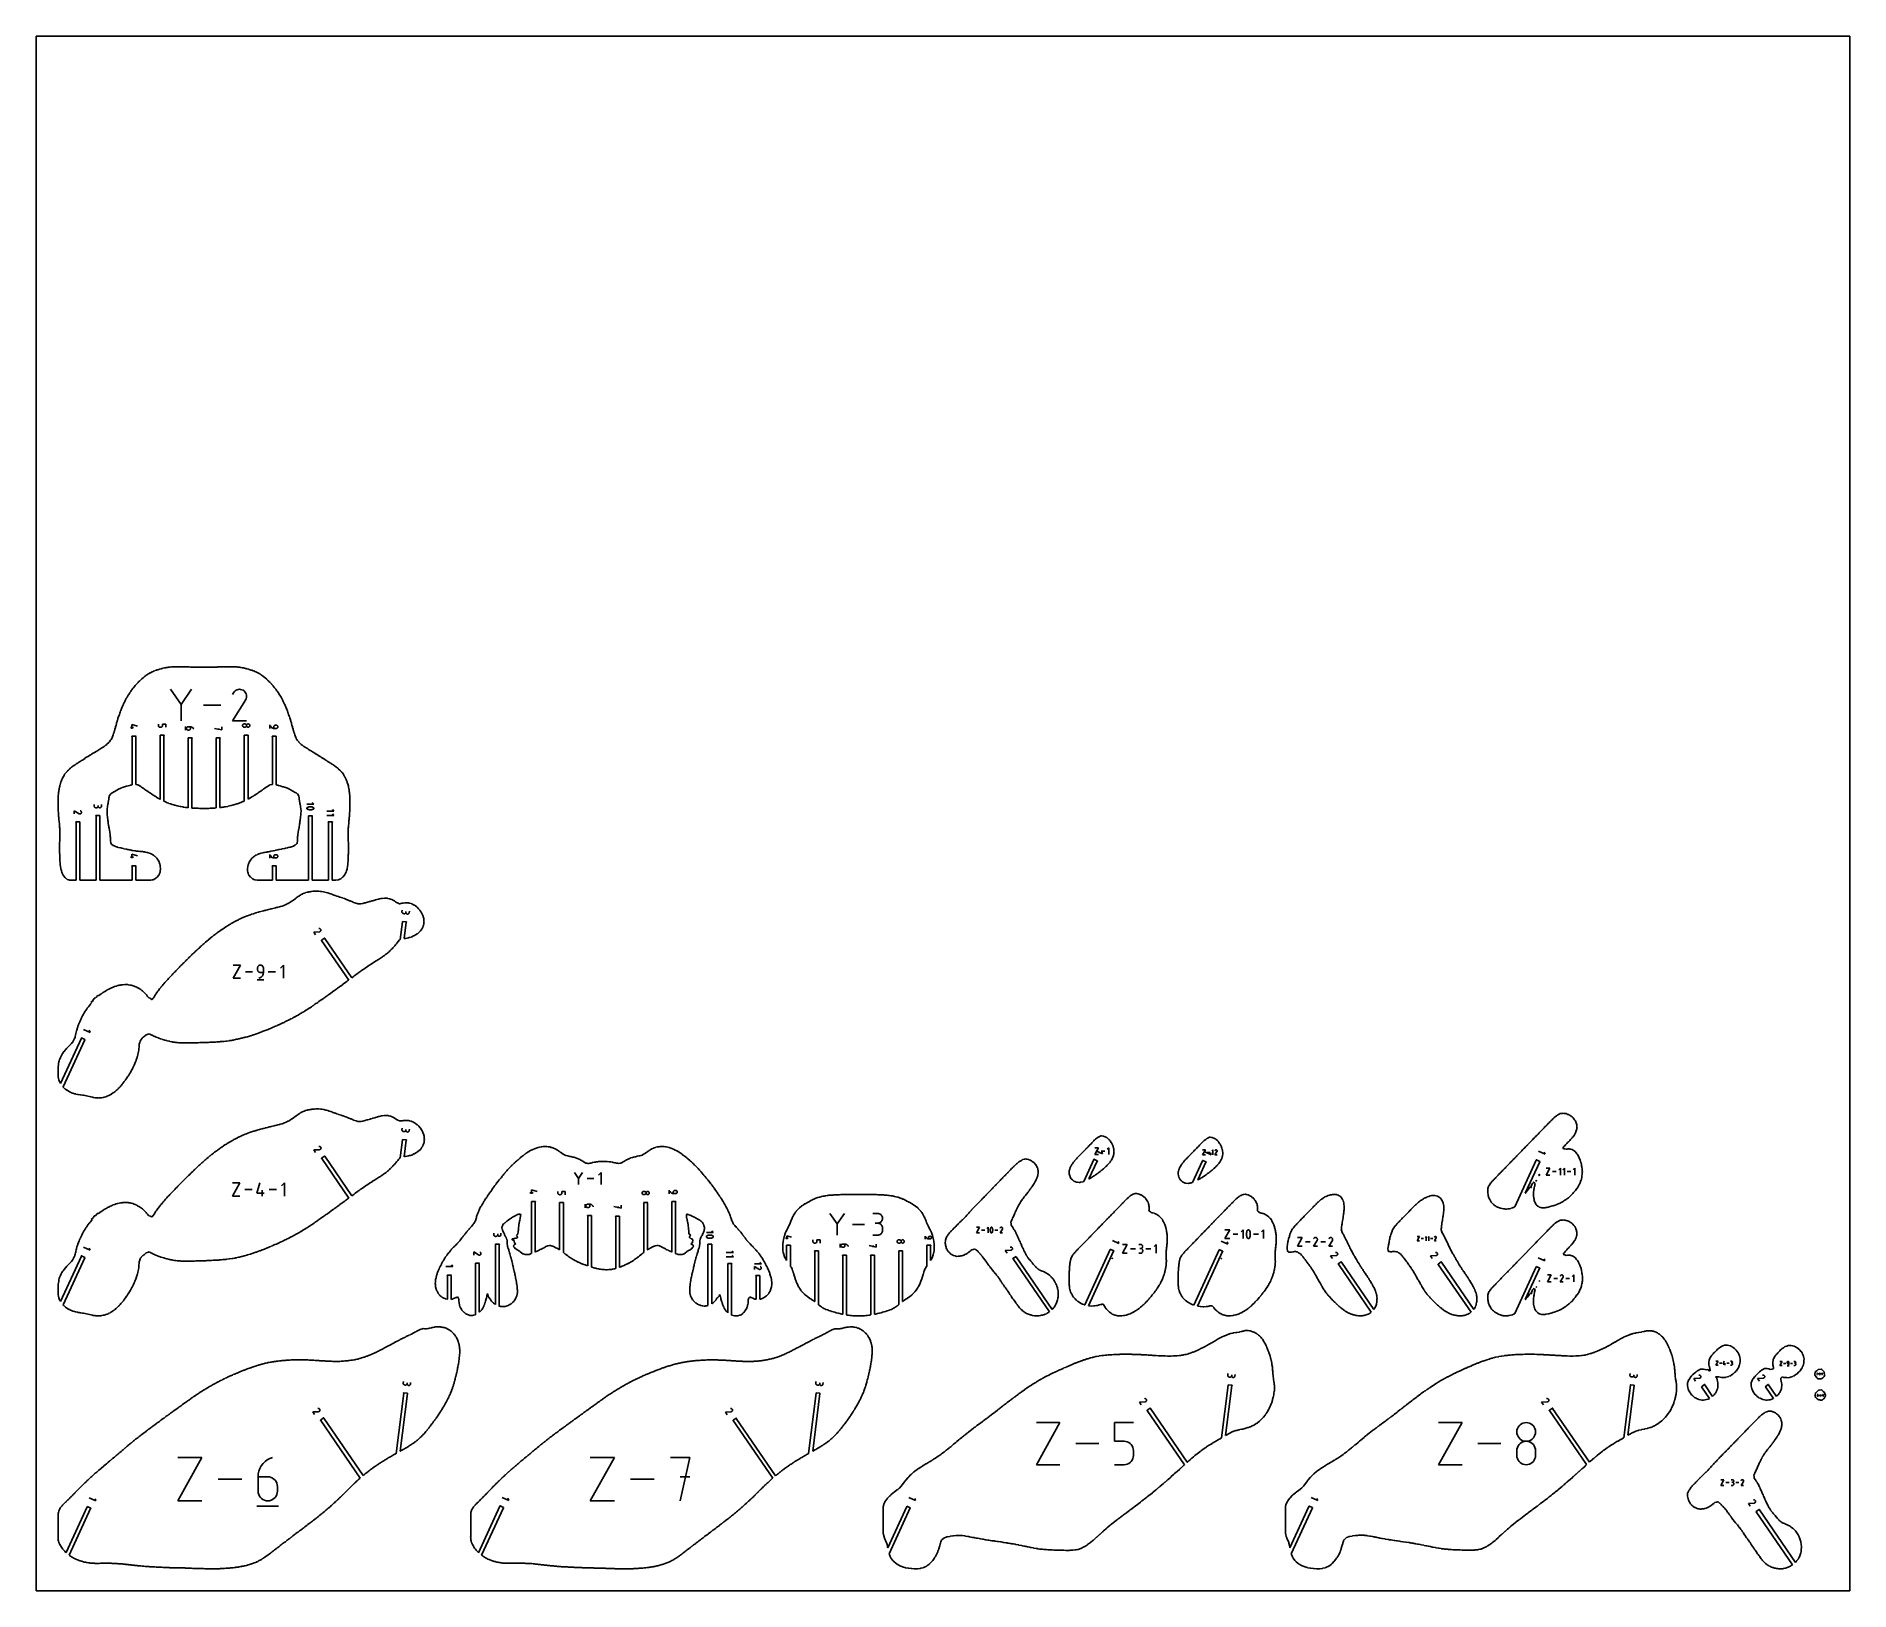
# Model space of a CAD drawing. Extents: x 0 to 560, y 0 to 480.
import ezdxf

# ---------------------------------------------------------------- set-up
doc = ezdxf.new("R2010")
doc.units = 0

msp = doc.modelspace()

# ---------------------------------------------------------------- linework, layer by layer
at = {"layer": 'annotation', "color": 1}
for p, q in [((44.735879, 273.654086), (41.491132, 278.346432)), ((47.980015, 278.346432), (44.735879, 273.654086)), ((60.595548, 268.618519), (64.587581, 275.045179)), ((60.885312, 277.264466), (60.601648, 276.720319)), ((61.110422, 277.583675), (60.885312, 277.264466)), ((61.380504, 277.850141), (61.110422, 277.583675)), ((61.687343, 278.061729), (61.380504, 277.850141)), ((62.022725, 278.216306), (61.687343, 278.061729)), ((62.378436, 278.311737), (62.022725, 278.216306)), ((62.746263, 278.34589), (62.378436, 278.311737)), ((63.117991, 278.316629), (62.746263, 278.34589)), ((63.485406, 278.221822), (63.117991, 278.316629)), ((63.840295, 278.059334), (63.485406, 278.221822)), ((64.157704, 277.833943), (63.840295, 278.059334)), ((63.840295, 278.059334), (63.840295, 278.059334)), ((64.423093, 277.563475), (64.157704, 277.833943)), ((64.634101, 277.256219), (64.423093, 277.563475)), ((64.587581, 275.045179), (64.592353, 275.051084)), ((64.587581, 275.045179), (64.587581, 275.045179)), ((64.592353, 275.051084), (64.596929, 275.057039)), ((64.596929, 275.057039), (64.60134, 275.063095)), ((64.60134, 275.063095), (64.605615, 275.069302)), ((64.605615, 275.069302), (64.609785, 275.075709)), ((64.609785, 275.075709), (64.61388, 275.082368)), ((64.61388, 275.082368), (64.617929, 275.089328)), ((64.617929, 275.089328), (64.621963, 275.096639)), ((64.621963, 275.096639), (64.626012, 275.104351)), ((64.626012, 275.104351), (64.790843, 275.458256)), ((64.626012, 275.104351), (64.626012, 275.104351)), ((64.788369, 276.920465), (64.634101, 277.256219)), ((64.883537, 276.564503), (64.788369, 276.920465)), ((64.790843, 275.458256), (64.887133, 275.825108)), ((64.917245, 276.19662), (64.883537, 276.564503)), ((64.887133, 275.825108), (64.917245, 276.19662)), ((44.735879, 274.031694), (44.735879, 268.618293)), ((56.947905, 273.482362), (51.629059, 273.482362)), ((29.056745, 266.566426), (30.051583, 266.566426)), ((29.554726, 266.193608), (29.554726, 267.437366)), ((29.554726, 267.437366), (31.296745, 266.940649)), ((37.718166, 267.623998), (37.718166, 267.12658)), ((37.718166, 267.12658), (37.718166, 267.12658)), ((37.718166, 267.12658), (37.726193, 267.037303)), ((37.726193, 267.037303), (37.749335, 266.95322)), ((37.749335, 266.95322), (37.786182, 266.87575)), ((37.786182, 266.87575), (37.835324, 266.80631)), ((37.835324, 266.80631), (37.895353, 266.746316)), ((37.895353, 266.746316), (37.96486, 266.697187)), ((37.96486, 266.697187), (38.042433, 266.66034)), ((38.042433, 266.66034), (38.126666, 266.637192)), ((38.126666, 266.637192), (38.216147, 266.629161)), ((38.216147, 266.629161), (38.463943, 266.629161)), ((38.463943, 266.629161), (38.553381, 266.637187)), ((38.463943, 266.629161), (38.463943, 266.629161)), ((38.553381, 266.637187), (38.637497, 266.660323)), ((38.637497, 266.660323), (38.714903, 266.697156)), ((38.714903, 266.697156), (38.784209, 266.74627)), ((38.784209, 266.74627), (38.844029, 266.806252)), ((38.844029, 266.806252), (38.892972, 266.875688)), ((38.892972, 266.875688), (38.92965, 266.953164)), ((38.92965, 266.953164), (38.952676, 267.037266)), ((38.952676, 267.037266), (38.96066, 267.12658)), ((38.96066, 267.12658), (38.96066, 267.623998)), ((38.96066, 267.623998), (39.958166, 267.623998)), ((39.958166, 267.623998), (39.958166, 266.629161)), ((46.099587, 266.831598), (46.099587, 265.711598)), ((46.387614, 266.361156), (46.379587, 266.271879)), ((46.379587, 266.271879), (46.379587, 266.271879)), ((46.379587, 266.271879), (46.387614, 266.182417)), ((46.410756, 266.445239), (46.387614, 266.361156)), ((46.387614, 266.182417), (46.410756, 266.098237)), ((46.447602, 266.522709), (46.410756, 266.445239)), ((46.410756, 266.098237), (46.447602, 266.020738)), ((46.496745, 266.59215), (46.447602, 266.522709)), ((46.447602, 266.020738), (46.496745, 265.95132)), ((46.556774, 266.652143), (46.496745, 266.59215)), ((46.496745, 265.95132), (46.556774, 265.891384)), ((46.62628, 266.701272), (46.556774, 266.652143)), ((46.556774, 265.891384), (46.62628, 265.84233)), ((46.703854, 266.738119), (46.62628, 266.701272)), ((46.62628, 265.84233), (46.703854, 265.805558)), ((46.788086, 266.761267), (46.703854, 266.738119)), ((46.703854, 265.805558), (46.788086, 265.782468)), ((46.877568, 266.769298), (46.788086, 266.761267)), ((46.788086, 265.782468), (46.877568, 265.774461)), ((47.62208, 266.769298), (46.877568, 266.769298)), ((46.877568, 266.769298), (46.877568, 266.769298)), ((46.877568, 265.774461), (47.125364, 265.774461)), ((47.125364, 265.774461), (47.214802, 265.782468)), ((47.125364, 265.774461), (47.125364, 265.774461)), ((47.214802, 265.782468), (47.298918, 265.805558)), ((47.298918, 265.805558), (47.376323, 265.84233)), ((47.376323, 265.84233), (47.44563, 265.891384)), ((47.44563, 265.891384), (47.505449, 265.95132)), ((47.505449, 265.95132), (47.554393, 266.020738)), ((47.554393, 266.020738), (47.591071, 266.098237)), ((47.591071, 266.098237), (47.614097, 266.182417)), ((47.614097, 266.182417), (47.62208, 266.271879)), ((47.773487, 266.758284), (47.62208, 266.769298)), ((47.62208, 266.271879), (47.62208, 266.769298)), ((47.918958, 266.726136), (47.773487, 266.758284)), ((48.056692, 266.674197), (47.918958, 266.726136)), ((48.184883, 266.603809), (48.056692, 266.674197)), ((48.301729, 266.516315), (48.184883, 266.603809)), ((48.405426, 266.413056), (48.301729, 266.516315)), ((48.494171, 266.295375), (48.405426, 266.413056)), ((48.566159, 266.164614), (48.494171, 266.295375)), ((48.619587, 266.022116), (48.566159, 266.164614)), ((48.619587, 266.022116), (48.619587, 266.022116)), ((55.041008, 266.292287), (57.281008, 265.794306)), ((56.283501, 265.794306), (56.283501, 266.292287)), ((57.281008, 265.794306), (57.281008, 266.790408)), ((64.915776, 268.618519), (60.595548, 268.618519)), ((63.710342, 267.245591), (63.702358, 267.156314)), ((63.702358, 267.156314), (63.702358, 267.156314)), ((63.702358, 267.156314), (63.710342, 267.067037)), ((63.733367, 267.329674), (63.710342, 267.245591)), ((63.710342, 267.067037), (63.733367, 266.982955)), ((63.770046, 267.407144), (63.733367, 267.329674)), ((63.733367, 266.982955), (63.770046, 266.905485)), ((63.818989, 267.476585), (63.770046, 267.407144)), ((63.770046, 266.905485), (63.818989, 266.836044)), ((63.878808, 267.536578), (63.818989, 267.476585)), ((63.818989, 266.836044), (63.878808, 266.776051)), ((63.948115, 267.585707), (63.878808, 267.536578)), ((63.878808, 266.776051), (63.948115, 266.726921)), ((64.025521, 267.622554), (63.948115, 267.585707)), ((63.948115, 266.726921), (64.025521, 266.690074)), ((64.109637, 267.645702), (64.025521, 267.622554)), ((64.025521, 266.690074), (64.109637, 266.666926)), ((64.199074, 267.653733), (64.109637, 267.645702)), ((64.109637, 266.666926), (64.199074, 266.658896)), ((64.199074, 267.653733), (64.199074, 267.653733)), ((64.446871, 267.653733), (64.199074, 267.653733)), ((64.199074, 266.658896), (64.446871, 266.658896)), ((64.536315, 267.645707), (64.446871, 267.653733)), ((64.446871, 266.658896), (64.536352, 266.666922)), ((64.446871, 266.658896), (64.446871, 266.658896)), ((64.620528, 267.622571), (64.536315, 267.645707)), ((64.536352, 266.666922), (64.620584, 266.690058)), ((64.698096, 267.585738), (64.620528, 267.622571)), ((64.620584, 266.690058), (64.698158, 266.72689)), ((64.767606, 267.536624), (64.698096, 267.585738)), ((64.698158, 266.72689), (64.767664, 266.776004)), ((64.827647, 267.476642), (64.767606, 267.536624)), ((64.767664, 266.776004), (64.827693, 266.835986)), ((64.876805, 267.407206), (64.827647, 267.476642)), ((64.827693, 266.835986), (64.876836, 266.905422)), ((64.913667, 267.32973), (64.876805, 267.407206)), ((64.876836, 266.905422), (64.913683, 266.982898)), ((64.93682, 267.245628), (64.913667, 267.32973)), ((64.913683, 266.982898), (64.936824, 267.067)), ((64.944851, 267.156314), (64.93682, 267.245628)), ((64.936824, 267.067), (64.944851, 267.156314)), ((64.952883, 267.245591), (64.944851, 267.156314)), ((64.944851, 267.156314), (64.944851, 267.156314)), ((64.944851, 267.156314), (64.944851, 267.156314)), ((64.944851, 267.156314), (64.952883, 267.067037)), ((64.976038, 267.329674), (64.952883, 267.245591)), ((64.952883, 267.067037), (64.976038, 266.982955)), ((65.012903, 267.407144), (64.976038, 267.329674)), ((64.976038, 266.982955), (65.012903, 266.905485)), ((65.062068, 267.476585), (65.012903, 267.407144)), ((65.012903, 266.905485), (65.062068, 266.836044)), ((65.122121, 267.536578), (65.062068, 267.476585)), ((65.062068, 266.836044), (65.122121, 266.776051)), ((65.191649, 267.585707), (65.122121, 267.536578)), ((65.122121, 266.776051), (65.191649, 266.726921)), ((65.269241, 267.622554), (65.191649, 267.585707)), ((65.191649, 266.726921), (65.269241, 266.690074)), ((65.353487, 267.645702), (65.269241, 267.622554)), ((65.269241, 266.690074), (65.353487, 266.666926)), ((65.442973, 267.653733), (65.353487, 267.645702)), ((65.353487, 266.666926), (65.442973, 266.658896)), ((65.532041, 267.645707), (65.442973, 267.653733)), ((65.442973, 267.653733), (65.442973, 267.653733)), ((65.442973, 266.658896), (65.532041, 266.666922)), ((65.442973, 266.658896), (65.442973, 266.658896)), ((65.61596, 267.622571), (65.532041, 267.645707)), ((65.532041, 266.666922), (65.61596, 266.690058)), ((65.693308, 267.585738), (65.61596, 267.622571)), ((65.61596, 266.690058), (65.693308, 266.72689)), ((65.762661, 267.536624), (65.693308, 267.585738)), ((65.693308, 266.72689), (65.762661, 266.776004)), ((65.822596, 267.476642), (65.762661, 267.536624)), ((65.762661, 266.776004), (65.822596, 266.835986)), ((65.871689, 267.407206), (65.822596, 267.476642)), ((65.822596, 266.835986), (65.871689, 266.905422)), ((65.908518, 267.32973), (65.871689, 267.407206)), ((65.871689, 266.905422), (65.908518, 266.982898)), ((65.931659, 267.245628), (65.908518, 267.32973)), ((65.908518, 266.982898), (65.931659, 267.067)), ((65.939689, 267.156314), (65.931659, 267.245628)), ((65.931659, 267.067), (65.939689, 267.156314)), ((65.939689, 267.156314), (65.939689, 267.156314)), ((72.083849, 267.331617), (72.083849, 266.211617)), ((72.363849, 267.020959), (72.363849, 267.020959)), ((72.363849, 267.020959), (72.416857, 266.878712)), ((72.416857, 266.878712), (72.488508, 266.748146)), ((72.488508, 266.748146), (72.576974, 266.630612)), ((72.576974, 266.630612), (72.680432, 266.527459)), ((72.680432, 266.527459), (72.797055, 266.440035)), ((72.797055, 266.440035), (72.925017, 266.36969)), ((72.925017, 266.36969), (73.062494, 266.317772)), ((73.062494, 266.317772), (73.207659, 266.285633)), ((73.207659, 266.285633), (73.358687, 266.27462)), ((73.366714, 266.861316), (73.358687, 266.772039)), ((73.358687, 266.772039), (73.358687, 266.27462)), ((73.358687, 266.27462), (74.105728, 266.27462)), ((73.389855, 266.945398), (73.366714, 266.861316)), ((73.426702, 267.022868), (73.389855, 266.945398)), ((73.475845, 267.092309), (73.426702, 267.022868)), ((73.535874, 267.152302), (73.475845, 267.092309)), ((73.60538, 267.201431), (73.535874, 267.152302)), ((73.682954, 267.238279), (73.60538, 267.201431)), ((73.767186, 267.261426), (73.682954, 267.238279)), ((73.856667, 267.269457), (73.767186, 267.261426)), ((74.105728, 267.269457), (73.856667, 267.269457)), ((73.856667, 267.269457), (73.856667, 267.269457)), ((74.195214, 267.261426), (74.105728, 267.269457)), ((74.105728, 266.27462), (74.195214, 266.282628)), ((74.105728, 266.27462), (74.105728, 266.27462)), ((74.279459, 267.238279), (74.195214, 267.261426)), ((74.195214, 266.282628), (74.279459, 266.305718)), ((74.357052, 267.201431), (74.279459, 267.238279)), ((74.279459, 266.305718), (74.357052, 266.34249)), ((74.42658, 267.152302), (74.357052, 267.201431)), ((74.357052, 266.34249), (74.42658, 266.391544)), ((74.486632, 267.092309), (74.42658, 267.152302)), ((74.42658, 266.391544), (74.486632, 266.451479)), ((74.535797, 267.022868), (74.486632, 267.092309)), ((74.486632, 266.451479), (74.535797, 266.520897)), ((74.572663, 266.945398), (74.535797, 267.022868)), ((74.535797, 266.520897), (74.572663, 266.598396)), ((74.595817, 266.861316), (74.572663, 266.945398)), ((74.572663, 266.598396), (74.595817, 266.682577)), ((74.603849, 266.772039), (74.595817, 266.861316)), ((74.595817, 266.682577), (74.603849, 266.772039)), ((74.603849, 266.772039), (74.603849, 266.772039)), ((11.733886, 239.861552), (11.733886, 240.856389)), ((11.733886, 240.856389), (13.21378, 239.937127)), ((13.724825, 240.789664), (13.599522, 240.854985)), ((17.90001, 242.768856), (17.90001, 242.271437)), ((17.90001, 242.271437), (17.90001, 242.271437)), ((17.90001, 242.271437), (17.908035, 242.181975)), ((17.908035, 242.181975), (17.931164, 242.097794)), ((17.931164, 242.097794), (17.967978, 242.020295)), ((17.967978, 242.020295), (18.017057, 241.950878)), ((18.017057, 241.950878), (18.07698, 241.890942)), ((18.07698, 241.890942), (18.146328, 241.841888)), ((18.146328, 241.841888), (18.223682, 241.805116)), ((18.223682, 241.805116), (18.307621, 241.782026)), ((18.307621, 241.782026), (18.396726, 241.774018)), ((18.396726, 241.774018), (18.645787, 241.774018)), ((18.645787, 241.774018), (18.734855, 241.782026)), ((18.645787, 241.774018), (18.645787, 241.774018)), ((18.734855, 241.782026), (18.818774, 241.805116)), ((18.818774, 241.805116), (18.896122, 241.841888)), ((18.896122, 241.841888), (18.965475, 241.890942)), ((18.965475, 241.890942), (19.02541, 241.950878)), ((19.02541, 241.950878), (19.074503, 242.020295)), ((19.074503, 242.020295), (19.111332, 242.097794)), ((19.111332, 242.097794), (19.134473, 242.181975)), ((19.134473, 242.181975), (19.142503, 242.271437)), ((19.142503, 242.271437), (19.142503, 242.520498)), ((19.142503, 242.520498), (19.142503, 242.271437)), ((19.142503, 242.271437), (19.142503, 242.271437)), ((19.142503, 242.271437), (19.150535, 242.181975)), ((19.150535, 242.181975), (19.173689, 242.097794)), ((19.173689, 242.097794), (19.210555, 242.020295)), ((19.210555, 242.020295), (19.25972, 241.950878)), ((19.25972, 241.950878), (19.319772, 241.890942)), ((19.319772, 241.890942), (19.3893, 241.841888)), ((19.3893, 241.841888), (19.466893, 241.805116)), ((19.466893, 241.805116), (19.551138, 241.782026)), ((19.551138, 241.782026), (19.640624, 241.774018)), ((19.640624, 241.774018), (19.729692, 241.782026)), ((19.640624, 241.774018), (19.640624, 241.774018)), ((19.729692, 241.782026), (19.813612, 241.805116)), ((19.813612, 241.805116), (19.890959, 241.841888)), ((19.890959, 241.841888), (19.960312, 241.890942)), ((19.960312, 241.890942), (20.020247, 241.950878)), ((20.020247, 241.950878), (20.069341, 242.020295)), ((20.069341, 242.020295), (20.10617, 242.097794)), ((20.10617, 242.097794), (20.129311, 242.181975)), ((20.129311, 242.181975), (20.137341, 242.271437)), ((20.137341, 242.271437), (20.137341, 242.768856)), ((83.559843, 242.893875), (85.714779, 242.893875)), ((83.560243, 241.638253), (83.559983, 241.586769)), ((83.559983, 241.586769), (83.568385, 241.536325)), ((83.569545, 241.689618), (83.560243, 241.638253)), ((83.568385, 241.536325), (83.585071, 241.488083)), ((83.588267, 241.739701), (83.569545, 241.689618)), ((83.585071, 241.488083), (83.609659, 241.443205)), ((83.598944, 241.759709), (83.588267, 241.739701)), ((83.588267, 241.739701), (83.588267, 241.739701)), ((83.610935, 241.778705), (83.598944, 241.759709)), ((83.609659, 241.443205), (83.641773, 241.402852)), ((83.624184, 241.79664), (83.610935, 241.778705)), ((83.638635, 241.813464), (83.624184, 241.79664)), ((83.65423, 241.829127), (83.638635, 241.813464)), ((83.641773, 241.402852), (83.681031, 241.368184)), ((83.670913, 241.843579), (83.65423, 241.829127)), ((83.688627, 241.856769), (83.670913, 241.843579)), ((83.681031, 241.368184), (83.727056, 241.340364)), ((83.707315, 241.868648), (83.688627, 241.856769)), ((83.726921, 241.879166), (83.707315, 241.868648)), ((83.921616, 241.961771), (83.726921, 241.879166)), ((83.726921, 241.879166), (83.726921, 241.879166)), ((83.727056, 241.340364), (83.727056, 241.340364)), ((83.727056, 241.340364), (83.921351, 241.257358)), ((83.921351, 241.257358), (84.12127, 241.195104)), ((84.121836, 242.023725), (83.921616, 241.961771)), ((84.12127, 241.195104), (84.325219, 241.153601)), ((84.325984, 242.065028), (84.121836, 242.023725)), ((84.325219, 241.153601), (84.531603, 241.13285)), ((84.532469, 242.085679), (84.325984, 242.065028)), ((84.531603, 241.13285), (84.73883, 241.13285)), ((84.739695, 242.085679), (84.532469, 242.085679)), ((84.73883, 241.13285), (84.945304, 241.153601)), ((84.94607, 242.065028), (84.739695, 242.085679)), ((84.945304, 241.153601), (85.149433, 241.195104)), ((85.149998, 242.023725), (84.94607, 242.065028)), ((85.149433, 241.195104), (85.349622, 241.257358)), ((85.349887, 241.961771), (85.149998, 242.023725)), ((85.714779, 242.893875), (85.235574, 243.372945)), ((85.349622, 241.257358), (85.544278, 241.340364)), ((85.544143, 241.879166), (85.349887, 241.961771)), ((85.590402, 241.851348), (85.544143, 241.879166)), ((85.544143, 241.879166), (85.544143, 241.879166)), ((85.544278, 241.340364), (85.563923, 241.35092)), ((85.544278, 241.340364), (85.544278, 241.340364)), ((85.563923, 241.35092), (85.582705, 241.362887)), ((85.582705, 241.362887), (85.600531, 241.376176)), ((85.629823, 241.81668), (85.590402, 241.851348)), ((85.600531, 241.376176), (85.61731, 241.390696)), ((85.61731, 241.390696), (85.632948, 241.406357)), ((85.662024, 241.776309), (85.629823, 241.81668)), ((85.632948, 241.406357), (85.647354, 241.423069)), ((85.647354, 241.423069), (85.660436, 241.440743)), ((85.660436, 241.440743), (85.6721, 241.459287)), ((85.686625, 241.731384), (85.662024, 241.776309)), ((85.6721, 241.459287), (85.682255, 241.478612)), ((85.682255, 241.478612), (85.701384, 241.529093)), ((85.682255, 241.478612), (85.682255, 241.478612)), ((85.703242, 241.683052), (85.686625, 241.731384)), ((85.701384, 241.529093), (85.711003, 241.580758)), ((85.711496, 241.632461), (85.703242, 241.683052)), ((85.711003, 241.580758), (85.711496, 241.632461)), ((91.92669, 240.758527), (91.428569, 241.256508)), ((13.21378, 239.937127), (13.21378, 239.937127)), ((13.21378, 239.937127), (13.21514, 239.936028)), ((13.21514, 239.936028), (13.216512, 239.934974)), ((13.216512, 239.934974), (13.217906, 239.933958)), ((13.217906, 239.933958), (13.219335, 239.932974)), ((13.219335, 239.932974), (13.220811, 239.932014)), ((13.220811, 239.932014), (13.222344, 239.931071)), ((13.222344, 239.931071), (13.223947, 239.930138)), ((13.223947, 239.930138), (13.22563, 239.929209)), ((13.22563, 239.929209), (13.227406, 239.928277)), ((13.227406, 239.928277), (13.227406, 239.928277)), ((13.227406, 239.928277), (13.308901, 239.890321)), ((13.308901, 239.890321), (13.393378, 239.868148)), ((13.393378, 239.868148), (13.478928, 239.861214)), ((13.478928, 239.861214), (13.563642, 239.868976)), ((13.563642, 239.868976), (13.645611, 239.89089)), ((13.645611, 239.89089), (13.722926, 239.926414)), ((13.722926, 239.926414), (13.793679, 239.975004)), ((13.798331, 240.737827), (13.724825, 240.789664)), ((13.793679, 239.975004), (13.855961, 240.036116)), ((13.859691, 240.675634), (13.798331, 240.737827)), ((13.855961, 240.036116), (13.907863, 240.109208)), ((13.908415, 240.604977), (13.859691, 240.675634)), ((13.907863, 240.109208), (13.94528, 240.190929)), ((13.907863, 240.109208), (13.907863, 240.109208)), ((13.94401, 240.527747), (13.908415, 240.604977)), ((13.965985, 240.445836), (13.94401, 240.527747)), ((13.94528, 240.190929), (13.967111, 240.275536)), ((13.973849, 240.361135), (13.965985, 240.445836)), ((13.967111, 240.275536), (13.973849, 240.361135)), ((89.68669, 240.758527), (91.92669, 240.758527)), ((89.68669, 239.420546), (91.92669, 239.420546)), ((91.92669, 239.420546), (91.428569, 239.918527)), ((29.056745, 226.529821), (30.051583, 226.529821)), ((29.554726, 226.157003), (29.554726, 227.400761)), ((29.554726, 227.400761), (31.296745, 226.904044)), ((72.083849, 227.347377), (72.083849, 226.227377)), ((72.363849, 227.036719), (72.363849, 227.036719)), ((72.363849, 227.036719), (72.416857, 226.894472)), ((72.416857, 226.894472), (72.488508, 226.763907)), ((72.488508, 226.763907), (72.576974, 226.646372)), ((72.576974, 226.646372), (72.680432, 226.543219)), ((72.680432, 226.543219), (72.797055, 226.455795)), ((72.797055, 226.455795), (72.925017, 226.38545)), ((72.925017, 226.38545), (73.062494, 226.333533)), ((73.062494, 226.333533), (73.207659, 226.301393)), ((73.207659, 226.301393), (73.358687, 226.29038)), ((73.366714, 226.877076), (73.358687, 226.787799)), ((73.358687, 226.787799), (73.358687, 226.29038)), ((73.358687, 226.29038), (74.105728, 226.29038)), ((73.389855, 226.961158), (73.366714, 226.877076)), ((73.426702, 227.038628), (73.389855, 226.961158)), ((73.475845, 227.108069), (73.426702, 227.038628)), ((73.535874, 227.168062), (73.475845, 227.108069)), ((73.60538, 227.217192), (73.535874, 227.168062)), ((73.682954, 227.254039), (73.60538, 227.217192)), ((73.767186, 227.277187), (73.682954, 227.254039)), ((73.856667, 227.285217), (73.767186, 227.277187)), ((74.105728, 227.285217), (73.856667, 227.285217)), ((73.856667, 227.285217), (73.856667, 227.285217)), ((74.195214, 227.277187), (74.105728, 227.285217)), ((74.105728, 226.29038), (74.195214, 226.298388)), ((74.105728, 226.29038), (74.105728, 226.29038)), ((74.279459, 227.254039), (74.195214, 227.277187)), ((74.195214, 226.298388), (74.279459, 226.321478)), ((74.357052, 227.217192), (74.279459, 227.254039)), ((74.279459, 226.321478), (74.357052, 226.35825)), ((74.42658, 227.168062), (74.357052, 227.217192)), ((74.357052, 226.35825), (74.42658, 226.407304)), ((74.486632, 227.108069), (74.42658, 227.168062)), ((74.42658, 226.407304), (74.486632, 226.467239)), ((74.535797, 227.038628), (74.486632, 227.108069)), ((74.486632, 226.467239), (74.535797, 226.536657)), ((74.572663, 226.961158), (74.535797, 227.038628)), ((74.535797, 226.536657), (74.572663, 226.614156)), ((74.595817, 226.877076), (74.572663, 226.961158)), ((74.572663, 226.614156), (74.595817, 226.698337)), ((74.603849, 226.787799), (74.595817, 226.877076)), ((74.595817, 226.698337), (74.603849, 226.787799)), ((74.603849, 226.787799), (74.603849, 226.787799)), ((112.931984, 209.638979), (112.928749, 209.549216)), ((112.928749, 209.549216), (112.94116, 209.462802)), ((112.994243, 210.132486), (112.931984, 209.638979)), ((112.931984, 209.638979), (112.931984, 209.638979)), ((112.94116, 209.462802), (112.967984, 209.381305)), ((112.967984, 209.381305), (113.007988, 209.30629)), ((113.007988, 209.30629), (113.059939, 209.239326)), ((113.059939, 209.239326), (113.122602, 209.181977)), ((113.122602, 209.181977), (113.194745, 209.135813)), ((113.194745, 209.135813), (113.275134, 209.102398)), ((113.275134, 209.102398), (113.362536, 209.083301)), ((113.362536, 209.083301), (113.609638, 209.052127)), ((113.609638, 209.052127), (113.609638, 209.052127)), ((113.609638, 209.052127), (113.699007, 209.048924)), ((113.699007, 209.048924), (113.785157, 209.061329)), ((113.785157, 209.061329), (113.866499, 209.08813)), ((113.866499, 209.08813), (113.941446, 209.128118)), ((113.941446, 209.128118), (114.008412, 209.180081)), ((114.008412, 209.180081), (114.065808, 209.242808)), ((114.065808, 209.242808), (114.112047, 209.315088)), ((114.112047, 209.315088), (114.145542, 209.39571)), ((114.145542, 209.39571), (114.164707, 209.483464)), ((114.164707, 209.483464), (114.161478, 209.3937)), ((114.161478, 209.3937), (114.173914, 209.307283)), ((114.164707, 209.483464), (114.19588, 209.730565)), ((114.19588, 209.730565), (114.164707, 209.483464)), ((114.164707, 209.483464), (114.164707, 209.483464)), ((114.173914, 209.307283), (114.20079, 209.225779)), ((114.20079, 209.225779), (114.240879, 209.150754)), ((114.240879, 209.150754), (114.292958, 209.083773)), ((114.292958, 209.083773), (114.355799, 209.026402)), ((114.355799, 209.026402), (114.428179, 208.980208)), ((114.428179, 208.980208), (114.508872, 208.946755)), ((114.508872, 208.946755), (114.596652, 208.92761)), ((114.596652, 208.92761), (114.596652, 208.92761)), ((114.596652, 208.92761), (114.686022, 208.924406)), ((114.686022, 208.924406), (114.772171, 208.936811)), ((114.772171, 208.936811), (114.853513, 208.963613)), ((114.853513, 208.963613), (114.928461, 209.003601)), ((114.928461, 209.003601), (114.995426, 209.055563)), ((114.995426, 209.055563), (115.052822, 209.11829)), ((115.052822, 209.11829), (115.099061, 209.19057)), ((115.099061, 209.19057), (115.132557, 209.271192)), ((115.132557, 209.271192), (115.151721, 209.358946)), ((115.151721, 209.358946), (115.21398, 209.852453)), ((85.682464, 203.398911), (87.422912, 203.476194)), ((86.244367, 202.577957), (85.682464, 203.398911)), ((87.363105, 204.468369), (87.222809, 204.451499)), ((87.453042, 204.467109), (87.363105, 204.468369)), ((87.422912, 203.476194), (87.422912, 203.476194)), ((87.422912, 203.476194), (87.424655, 203.476056)), ((87.424655, 203.476056), (87.426382, 203.47596)), ((87.426382, 203.47596), (87.428106, 203.47591)), ((87.428106, 203.47591), (87.429842, 203.475905)), ((87.429842, 203.475905), (87.431602, 203.475946)), ((87.431602, 203.475946), (87.4334, 203.476034)), ((87.4334, 203.476034), (87.435249, 203.47617)), ((87.435249, 203.47617), (87.437163, 203.476354)), ((87.437163, 203.476354), (87.439155, 203.476588)), ((87.439155, 203.476588), (87.527844, 203.491295)), ((87.439155, 203.476588), (87.439155, 203.476588)), ((87.538805, 204.450444), (87.453042, 204.467109)), ((87.527844, 203.491295), (87.61008, 203.520712)), ((87.61892, 204.419657), (87.538805, 204.450444)), ((87.61008, 203.520712), (87.684593, 203.56331)), ((87.691915, 204.37603), (87.61892, 204.419657)), ((87.684593, 203.56331), (87.750116, 203.617563)), ((87.756314, 204.320848), (87.691915, 204.37603)), ((87.750116, 203.617563), (87.80538, 203.681945)), ((87.810645, 204.255393), (87.756314, 204.320848)), ((87.80538, 203.681945), (87.849118, 203.754929)), ((87.853433, 204.18095), (87.810645, 204.255393)), ((87.849118, 203.754929), (87.88006, 203.834989)), ((87.883204, 204.0988), (87.853433, 204.18095)), ((87.88006, 203.834989), (87.896938, 203.920598)), ((87.898485, 204.010229), (87.883204, 204.0988)), ((87.896938, 203.920598), (87.898485, 204.010229)), ((87.898485, 204.010229), (87.898485, 204.010229)), ((60.793689, 189.111037), (63.052262, 193.178713)), ((63.052262, 193.178713), (60.793689, 193.178713)), ((66.802158, 191.144875), (64.578023, 191.144875)), ((68.341482, 192.436662), (68.326899, 192.274162)), ((68.326899, 192.274162), (68.326899, 191.821886)), ((68.326899, 191.821886), (68.326899, 191.821886)), ((68.326899, 191.821886), (68.341482, 191.659395)), ((68.383517, 192.589645), (68.341482, 192.436662)), ((68.341482, 191.659395), (68.383517, 191.506435)), ((68.450429, 192.730547), (68.383517, 192.589645)), ((68.383517, 191.506435), (68.450429, 191.365566)), ((68.539644, 192.856806), (68.450429, 192.730547)), ((68.450429, 191.365566), (68.539644, 191.239348)), ((68.648588, 192.965856), (68.539644, 192.856806)), ((68.539644, 191.239348), (68.648588, 191.13034)), ((68.774687, 193.055136), (68.648588, 192.965856)), ((68.648588, 191.13034), (68.774687, 191.041101)), ((68.915367, 193.122081), (68.774687, 193.055136)), ((68.774687, 191.041101), (68.915367, 190.97419)), ((69.068055, 193.164128), (68.915367, 193.122081)), ((68.915367, 190.97419), (69.068055, 190.932166)), ((69.230175, 193.178713), (69.068055, 193.164128)), ((69.068055, 190.932166), (69.230175, 190.917589)), ((69.392631, 193.164128), (69.230175, 193.178713)), ((69.230175, 193.178713), (69.230175, 193.178713)), ((69.230175, 190.917589), (70.133451, 190.917589)), ((69.545497, 193.122081), (69.392631, 193.164128)), ((69.68623, 193.055136), (69.545497, 193.122081)), ((69.812287, 192.965856), (69.68623, 193.055136)), ((69.921126, 192.856806), (69.812287, 192.965856)), ((70.010204, 192.730547), (69.921126, 192.856806)), ((70.07698, 192.589645), (70.010204, 192.730547)), ((70.055089, 190.379725), (70.113452, 190.643334)), ((70.118909, 192.436662), (70.07698, 192.589645)), ((70.113452, 190.643334), (70.133451, 190.917589)), ((70.133451, 192.274162), (70.118909, 192.436662)), ((70.133451, 190.917589), (70.133451, 192.274162)), ((70.133451, 192.274162), (70.133451, 192.274162)), ((73.883603, 191.144875), (71.659467, 191.144875)), ((76.313023, 193.178713), (75.408726, 192.274162)), ((76.313023, 189.111037), (76.313023, 193.178713)), ((63.052262, 189.111037), (60.793689, 189.111037)), ((68.214021, 188.602578), (70.247859, 188.602578)), ((68.778154, 189.111037), (69.036465, 189.207296)), ((68.778154, 189.111037), (68.778154, 189.111037)), ((69.036465, 189.207296), (69.273561, 189.337408)), ((69.273561, 189.337408), (69.486995, 189.498057)), ((69.486995, 189.498057), (69.674314, 189.685928)), ((69.674314, 189.685928), (69.83307, 189.897707)), ((69.83307, 189.897707), (69.960811, 190.130077)), ((69.960811, 190.130077), (70.055089, 190.379725)), ((14.584974, 173.343784), (16.619869, 172.407407)), ((16.619869, 172.407407), (16.375526, 173.068018)), ((112.935258, 142.347009), (112.932023, 142.257246)), ((112.932023, 142.257246), (112.944434, 142.170832)), ((112.997517, 142.840516), (112.935258, 142.347009)), ((112.935258, 142.347009), (112.935258, 142.347009)), ((112.944434, 142.170832), (112.971258, 142.089335)), ((112.971258, 142.089335), (113.011262, 142.01432)), ((113.011262, 142.01432), (113.063212, 141.947356)), ((113.063212, 141.947356), (113.125876, 141.890007)), ((113.125876, 141.890007), (113.198018, 141.843843)), ((113.198018, 141.843843), (113.278407, 141.810428)), ((113.278407, 141.810428), (113.365809, 141.791331)), ((113.365809, 141.791331), (113.612911, 141.760157)), ((113.612911, 141.760157), (113.612911, 141.760157)), ((113.612911, 141.760157), (113.702281, 141.756954)), ((113.702281, 141.756954), (113.788431, 141.769359)), ((113.788431, 141.769359), (113.869773, 141.79616)), ((113.869773, 141.79616), (113.94472, 141.836148)), ((113.94472, 141.836148), (114.011686, 141.888111)), ((114.011686, 141.888111), (114.069082, 141.950838)), ((114.069082, 141.950838), (114.115321, 142.023118)), ((114.115321, 142.023118), (114.148816, 142.10374)), ((114.148816, 142.10374), (114.16798, 142.191493)), ((114.16798, 142.191493), (114.164752, 142.10173)), ((114.164752, 142.10173), (114.177188, 142.015313)), ((114.16798, 142.191493), (114.199154, 142.438595)), ((114.199154, 142.438595), (114.16798, 142.191493)), ((114.16798, 142.191493), (114.16798, 142.191493)), ((114.177188, 142.015313), (114.204063, 141.933809)), ((114.204063, 141.933809), (114.244153, 141.858784)), ((114.244153, 141.858784), (114.296231, 141.791803)), ((114.296231, 141.791803), (114.359073, 141.734432)), ((114.359073, 141.734432), (114.431453, 141.688238)), ((114.431453, 141.688238), (114.512146, 141.654785)), ((114.512146, 141.654785), (114.599926, 141.63564)), ((114.599926, 141.63564), (114.599926, 141.63564)), ((114.599926, 141.63564), (114.689295, 141.632436)), ((114.689295, 141.632436), (114.775445, 141.644841)), ((114.775445, 141.644841), (114.856787, 141.671643)), ((114.856787, 141.671643), (114.931734, 141.711631)), ((114.931734, 141.711631), (114.9987, 141.763593)), ((114.9987, 141.763593), (115.056096, 141.82632)), ((115.056096, 141.82632), (115.102335, 141.8986)), ((115.102335, 141.8986), (115.135831, 141.979222)), ((115.135831, 141.979222), (115.154995, 142.066976)), ((115.154995, 142.066976), (115.217254, 142.560483)), ((85.714966, 136.107496), (87.455414, 136.184779)), ((86.276868, 135.286541), (85.714966, 136.107496)), ((87.395606, 137.176953), (87.25531, 137.160083)), ((87.485543, 137.175694), (87.395606, 137.176953)), ((87.455414, 136.184779), (87.455414, 136.184779)), ((87.455414, 136.184779), (87.457156, 136.18464)), ((87.457156, 136.18464), (87.458883, 136.184545)), ((87.458883, 136.184545), (87.460608, 136.184495)), ((87.460608, 136.184495), (87.462343, 136.18449)), ((87.462343, 136.18449), (87.464103, 136.184531)), ((87.464103, 136.184531), (87.465901, 136.184618)), ((87.465901, 136.184618), (87.46775, 136.184754)), ((87.46775, 136.184754), (87.469664, 136.184939)), ((87.469664, 136.184939), (87.471656, 136.185172)), ((87.471656, 136.185172), (87.560346, 136.19988)), ((87.471656, 136.185172), (87.471656, 136.185172)), ((87.571306, 137.159029), (87.485543, 137.175694)), ((87.560346, 136.19988), (87.642581, 136.229296)), ((87.651422, 137.128241), (87.571306, 137.159029)), ((87.642581, 136.229296), (87.717094, 136.271895)), ((87.724416, 137.084615), (87.651422, 137.128241)), ((87.717094, 136.271895), (87.782617, 136.326148)), ((87.788816, 137.029433), (87.724416, 137.084615)), ((87.782617, 136.326148), (87.837882, 136.39053)), ((87.843146, 136.963978), (87.788816, 137.029433)), ((87.837882, 136.39053), (87.881619, 136.463514)), ((87.885934, 136.889534), (87.843146, 136.963978)), ((87.881619, 136.463514), (87.912561, 136.543574)), ((87.915705, 136.807385), (87.885934, 136.889534)), ((87.912561, 136.543574), (87.92944, 136.629182)), ((87.930986, 136.718813), (87.915705, 136.807385)), ((87.92944, 136.629182), (87.930986, 136.718813)), ((87.930986, 136.718813), (87.930986, 136.718813)), ((326.887995, 134.698161), (328.036815, 136.767179)), ((328.036815, 136.767179), (326.887995, 136.767179)), ((328.036815, 134.698161), (326.887995, 134.698161)), ((327.215895, 135.872259), (329.25079, 134.935882)), ((329.944195, 135.73267), (328.812891, 135.73267)), ((329.25079, 134.935882), (329.006447, 135.596493)), ((331.179916, 136.767179), (330.719947, 136.30708)), ((331.179916, 134.698161), (331.179916, 136.767179)), ((360.184813, 134.594569), (361.038695, 136.132406)), ((361.038695, 136.132406), (360.184813, 136.132406)), ((361.038695, 134.594569), (360.184813, 134.594569)), ((360.809005, 135.52872), (362.8439, 134.592343)), ((362.456392, 135.363487), (361.615529, 135.363487)), ((362.8439, 134.592343), (362.599557, 135.252954)), ((363.374865, 136.132406), (363.032985, 135.790428)), ((363.374865, 134.594569), (363.374865, 136.132406)), ((363.951622, 134.594556), (364.582728, 135.610555)), ((364.634613, 134.594556), (363.951622, 134.594556)), ((363.997431, 135.961405), (363.952587, 135.87538)), ((364.033019, 136.011869), (363.997431, 135.961405)), ((364.075717, 136.053995), (364.033019, 136.011869)), ((364.124225, 136.087445), (364.075717, 136.053995)), ((364.177246, 136.111882), (364.124225, 136.087445)), ((364.233481, 136.126969), (364.177246, 136.111882)), ((364.291632, 136.132368), (364.233481, 136.126969)), ((364.350398, 136.127742), (364.291632, 136.132368)), ((364.408484, 136.112754), (364.350398, 136.127742)), ((364.464588, 136.087066), (364.408484, 136.112754)), ((364.514768, 136.051434), (364.464588, 136.087066)), ((364.464588, 136.087066), (364.464588, 136.087066)), ((364.556724, 136.008675), (364.514768, 136.051434)), ((364.590082, 135.960101), (364.556724, 136.008675)), ((364.582728, 135.610555), (364.583482, 135.611488)), ((364.582728, 135.610555), (364.582728, 135.610555)), ((364.583482, 135.611488), (364.584206, 135.61243)), ((364.584206, 135.61243), (364.584903, 135.613387)), ((364.584903, 135.613387), (364.585579, 135.614368)), ((364.585579, 135.614368), (364.586238, 135.615381)), ((364.586238, 135.615381), (364.586885, 135.616434)), ((364.586885, 135.616434), (364.587525, 135.617534)), ((364.587525, 135.617534), (364.588163, 135.61869)), ((364.588163, 135.61869), (364.588803, 135.619909)), ((364.588803, 135.619909), (364.614862, 135.675859)), ((364.588803, 135.619909), (364.588803, 135.619909)), ((364.614471, 135.907021), (364.590082, 135.960101)), ((364.629516, 135.850747), (364.614471, 135.907021)), ((364.614862, 135.675859), (364.630084, 135.733855)), ((364.634845, 135.792588), (364.629516, 135.850747)), ((364.630084, 135.733855), (364.634845, 135.792588)), ((463.880487, 135.708343), (465.915382, 134.771966)), ((465.915382, 134.771966), (465.671039, 135.432576)), ((167.473562, 127.334474), (166.225515, 129.13932)), ((168.721374, 129.13932), (167.473562, 127.334474)), ((174.405395, 129.139203), (173.573599, 128.307172)), ((174.405395, 125.397644), (174.405395, 129.139203)), ((466.226813, 128.347851), (467.410041, 130.478838)), ((467.410041, 130.478838), (466.226813, 130.478838)), ((469.374549, 129.413344), (468.209362, 129.413344)), ((470.647281, 130.478838), (470.173536, 130.004958)), ((470.647281, 128.347851), (470.647281, 130.478838)), ((471.920147, 130.478838), (471.446401, 130.004958)), ((471.920147, 128.347851), (471.920147, 130.478838)), ((473.884588, 129.413344), (472.719401, 129.413344)), ((475.157321, 130.478838), (474.683575, 130.004958)), ((475.157321, 128.347851), (475.157321, 130.478838)), ((60.617509, 121.852033), (62.878174, 125.923476)), ((62.878174, 125.923476), (60.617509, 125.923476)), ((66.631544, 123.887755), (64.405348, 123.887755)), ((68.157952, 122.757167), (69.060788, 125.923476)), ((69.740979, 121.852033), (69.740979, 123.660258)), ((74.171987, 123.887755), (71.945791, 123.887755)), ((76.603657, 125.923476), (75.698523, 125.018087)), ((76.603657, 121.852033), (76.603657, 125.923476)), ((152.914351, 122.530699), (152.914351, 123.774457)), ((152.914351, 123.774457), (154.65637, 123.277741)), ((161.077791, 123.293637), (161.077791, 122.796218)), ((162.320285, 122.796218), (162.320285, 123.293637)), ((162.320285, 123.293637), (163.317791, 123.293637)), ((163.317791, 123.293637), (163.317791, 122.298799)), ((167.473562, 127.479716), (167.473562, 125.397526)), ((172.170749, 127.268423), (170.124928, 127.268423)), ((187.238433, 123.207215), (187.178614, 123.147222)), ((187.30774, 123.256344), (187.238433, 123.207215)), ((187.385146, 123.293192), (187.30774, 123.256344)), ((187.469262, 123.316339), (187.385146, 123.293192)), ((187.558699, 123.32437), (187.469262, 123.316339)), ((187.558699, 123.32437), (187.558699, 123.32437)), ((187.806496, 123.32437), (187.558699, 123.32437)), ((187.89594, 123.316344), (187.806496, 123.32437)), ((187.980153, 123.293208), (187.89594, 123.316344)), ((188.057721, 123.256376), (187.980153, 123.293208)), ((188.127232, 123.207262), (188.057721, 123.256376)), ((188.187272, 123.14728), (188.127232, 123.207262)), ((188.481746, 123.207215), (188.421693, 123.147222)), ((188.551274, 123.256344), (188.481746, 123.207215)), ((188.628866, 123.293192), (188.551274, 123.256344)), ((188.713112, 123.316339), (188.628866, 123.293192)), ((188.802598, 123.32437), (188.713112, 123.316339)), ((188.891666, 123.316344), (188.802598, 123.32437)), ((188.802598, 123.32437), (188.802598, 123.32437)), ((188.975585, 123.293208), (188.891666, 123.316344)), ((189.052933, 123.256376), (188.975585, 123.293208)), ((189.122286, 123.207262), (189.052933, 123.256376)), ((189.182221, 123.14728), (189.122286, 123.207262)), ((195.443474, 123.691274), (195.443474, 122.571274)), ((195.723474, 123.380615), (195.723474, 123.380615)), ((195.723474, 123.380615), (195.776482, 123.238368)), ((195.776482, 123.238368), (195.848133, 123.107803)), ((196.726339, 123.220972), (196.718312, 123.131695)), ((196.74948, 123.305055), (196.726339, 123.220972)), ((196.786327, 123.382525), (196.74948, 123.305055)), ((196.83547, 123.451965), (196.786327, 123.382525)), ((196.895499, 123.511959), (196.83547, 123.451965)), ((196.965005, 123.561088), (196.895499, 123.511959)), ((197.042579, 123.597935), (196.965005, 123.561088)), ((197.126811, 123.621083), (197.042579, 123.597935)), ((197.216292, 123.629114), (197.126811, 123.621083)), ((197.465353, 123.629114), (197.216292, 123.629114)), ((197.216292, 123.629114), (197.216292, 123.629114)), ((197.554839, 123.621083), (197.465353, 123.629114)), ((197.639084, 123.597935), (197.554839, 123.621083)), ((197.716677, 123.561088), (197.639084, 123.597935)), ((197.786205, 123.511959), (197.716677, 123.561088)), ((197.846257, 123.451965), (197.786205, 123.511959)), ((197.895422, 123.382525), (197.846257, 123.451965)), ((197.932288, 123.305055), (197.895422, 123.382525)), ((197.955442, 123.220972), (197.932288, 123.305055)), ((197.963474, 123.131695), (197.955442, 123.220972)), ((467.410041, 128.347851), (466.226813, 128.347851)), ((62.878174, 121.852033), (60.617509, 121.852033)), ((70.418617, 122.757167), (68.157952, 122.757167)), ((152.41637, 122.903518), (153.411208, 122.903518)), ((161.077791, 122.796218), (161.077791, 122.796218)), ((161.077791, 122.796218), (161.085818, 122.706941)), ((161.085818, 122.706941), (161.10896, 122.622859)), ((161.10896, 122.622859), (161.145807, 122.545388)), ((161.145807, 122.545388), (161.194949, 122.475948)), ((161.194949, 122.475948), (161.254978, 122.415954)), ((161.254978, 122.415954), (161.324485, 122.366825)), ((161.324485, 122.366825), (161.402058, 122.329978)), ((161.402058, 122.329978), (161.486291, 122.30683)), ((161.486291, 122.30683), (161.575772, 122.298799)), ((161.575772, 122.298799), (161.823568, 122.298799)), ((161.823568, 122.298799), (161.913006, 122.306825)), ((161.823568, 122.298799), (161.823568, 122.298799)), ((161.913006, 122.306825), (161.997122, 122.329962)), ((161.997122, 122.329962), (162.074528, 122.366794)), ((162.074528, 122.366794), (162.143834, 122.415908)), ((162.143834, 122.415908), (162.203654, 122.47589)), ((162.203654, 122.47589), (162.252597, 122.545326)), ((162.252597, 122.545326), (162.289275, 122.622802)), ((162.289275, 122.622802), (162.312301, 122.706904)), ((162.312301, 122.706904), (162.320285, 122.796218)), ((169.459212, 119.389584), (169.459212, 118.269584)), ((169.747239, 118.919142), (169.739212, 118.829865)), ((169.739212, 118.829865), (169.739212, 118.829865)), ((169.739212, 118.829865), (169.747239, 118.740403)), ((169.770381, 119.003224), (169.747239, 118.919142)), ((169.747239, 118.740403), (169.770381, 118.656222)), ((169.807227, 119.080694), (169.770381, 119.003224)), ((169.770381, 118.656222), (169.807227, 118.578723)), ((169.85637, 119.150135), (169.807227, 119.080694)), ((169.807227, 118.578723), (169.85637, 118.509306)), ((169.916399, 119.210129), (169.85637, 119.150135)), ((169.85637, 118.509306), (169.916399, 118.44937)), ((169.985905, 119.259258), (169.916399, 119.210129)), ((169.916399, 118.44937), (169.985905, 118.400316)), ((170.063479, 119.296105), (169.985905, 119.259258)), ((169.985905, 118.400316), (170.063479, 118.363544)), ((170.147711, 119.319253), (170.063479, 119.296105)), ((170.063479, 118.363544), (170.147711, 118.340454)), ((170.237193, 119.327284), (170.147711, 119.319253)), ((170.147711, 118.340454), (170.237193, 118.332446)), ((170.981705, 119.327284), (170.237193, 119.327284)), ((170.237193, 119.327284), (170.237193, 119.327284)), ((170.237193, 118.332446), (170.484989, 118.332446)), ((170.484989, 118.332446), (170.574427, 118.340454)), ((170.484989, 118.332446), (170.484989, 118.332446)), ((170.574427, 118.340454), (170.658543, 118.363544)), ((170.658543, 118.363544), (170.735948, 118.400316)), ((170.735948, 118.400316), (170.805255, 118.44937)), ((170.805255, 118.44937), (170.865074, 118.509306)), ((170.865074, 118.509306), (170.914018, 118.578723)), ((170.914018, 118.578723), (170.950696, 118.656222)), ((170.950696, 118.656222), (170.973722, 118.740403)), ((170.973722, 118.740403), (170.981705, 118.829865)), ((171.133112, 119.316269), (170.981705, 119.327284)), ((170.981705, 118.829865), (170.981705, 119.327284)), ((171.278583, 119.284122), (171.133112, 119.316269)), ((171.416317, 119.232183), (171.278583, 119.284122)), ((171.544508, 119.161795), (171.416317, 119.232183)), ((171.661354, 119.0743), (171.544508, 119.161795)), ((171.765051, 118.971041), (171.661354, 119.0743)), ((171.853796, 118.85336), (171.765051, 118.971041)), ((171.925784, 118.7226), (171.853796, 118.85336)), ((171.979212, 118.580102), (171.925784, 118.7226)), ((171.979212, 118.580102), (171.979212, 118.580102)), ((178.400633, 118.609309), (180.640633, 118.111328)), ((179.643126, 118.111328), (179.643126, 118.609309)), ((180.640633, 118.111328), (180.640633, 119.10743)), ((187.069967, 122.916229), (187.061983, 122.826952)), ((187.061983, 122.826952), (187.061983, 122.826952)), ((187.061983, 122.826952), (187.069967, 122.737675)), ((187.092992, 123.000311), (187.069967, 122.916229)), ((187.069967, 122.737675), (187.092992, 122.653592)), ((187.129671, 123.077781), (187.092992, 123.000311)), ((187.092992, 122.653592), (187.129671, 122.576122)), ((187.178614, 123.147222), (187.129671, 123.077781)), ((187.129671, 122.576122), (187.178614, 122.506681)), ((187.178614, 122.506681), (187.238433, 122.446688)), ((187.238433, 122.446688), (187.30774, 122.397559)), ((187.30774, 122.397559), (187.385146, 122.360712)), ((187.385146, 122.360712), (187.469262, 122.337564)), ((187.469262, 122.337564), (187.558699, 122.329533)), ((187.558699, 122.329533), (187.806496, 122.329533)), ((187.806496, 122.329533), (187.895977, 122.337559)), ((187.806496, 122.329533), (187.806496, 122.329533)), ((187.895977, 122.337559), (187.980209, 122.360695)), ((187.980209, 122.360695), (188.057783, 122.397527)), ((188.057783, 122.397527), (188.127289, 122.446642)), ((188.127289, 122.446642), (188.187318, 122.506624)), ((188.23643, 123.077844), (188.187272, 123.14728)), ((188.187318, 122.506624), (188.236461, 122.57606)), ((188.273292, 123.000368), (188.23643, 123.077844)), ((188.236461, 122.57606), (188.273308, 122.653536)), ((188.296445, 122.916266), (188.273292, 123.000368)), ((188.273308, 122.653536), (188.296449, 122.737638)), ((188.304476, 122.826952), (188.296445, 122.916266)), ((188.296449, 122.737638), (188.304476, 122.826952)), ((188.312508, 122.916229), (188.304476, 122.826952)), ((188.304476, 122.826952), (188.304476, 122.826952)), ((188.304476, 122.826952), (188.304476, 122.826952)), ((188.304476, 122.826952), (188.312508, 122.737675)), ((188.335663, 123.000311), (188.312508, 122.916229)), ((188.312508, 122.737675), (188.335663, 122.653592)), ((188.372528, 123.077781), (188.335663, 123.000311)), ((188.335663, 122.653592), (188.372528, 122.576122)), ((188.421693, 123.147222), (188.372528, 123.077781)), ((188.372528, 122.576122), (188.421693, 122.506681)), ((188.421693, 122.506681), (188.481746, 122.446688)), ((188.481746, 122.446688), (188.551274, 122.397559)), ((188.551274, 122.397559), (188.628866, 122.360712)), ((188.628866, 122.360712), (188.713112, 122.337564)), ((188.713112, 122.337564), (188.802598, 122.329533)), ((188.802598, 122.329533), (188.891666, 122.337559)), ((188.802598, 122.329533), (188.802598, 122.329533)), ((188.891666, 122.337559), (188.975585, 122.360695)), ((188.975585, 122.360695), (189.052933, 122.397527)), ((189.052933, 122.397527), (189.122286, 122.446642)), ((189.122286, 122.446642), (189.182221, 122.506624)), ((189.231314, 123.077844), (189.182221, 123.14728)), ((189.182221, 122.506624), (189.231314, 122.57606)), ((189.268143, 123.000368), (189.231314, 123.077844)), ((189.231314, 122.57606), (189.268143, 122.653536)), ((189.291284, 122.916266), (189.268143, 123.000368)), ((189.268143, 122.653536), (189.291284, 122.737638)), ((189.299314, 122.826952), (189.291284, 122.916266)), ((189.291284, 122.737638), (189.299314, 122.826952)), ((189.299314, 122.826952), (189.299314, 122.826952)), ((195.848133, 123.107803), (195.936599, 122.990269)), ((195.936599, 122.990269), (196.040057, 122.887115)), ((196.040057, 122.887115), (196.15668, 122.799691)), ((196.15668, 122.799691), (196.284642, 122.729346)), ((196.284642, 122.729346), (196.422119, 122.677429)), ((196.422119, 122.677429), (196.567284, 122.64529)), ((196.567284, 122.64529), (196.718312, 122.634276)), ((196.718312, 123.131695), (196.718312, 122.634276)), ((196.718312, 122.634276), (197.465353, 122.634276)), ((197.465353, 122.634276), (197.554839, 122.642284)), ((197.465353, 122.634276), (197.465353, 122.634276)), ((197.554839, 122.642284), (197.639084, 122.665374)), ((197.639084, 122.665374), (197.716677, 122.702146)), ((197.716677, 122.702146), (197.786205, 122.7512)), ((197.786205, 122.7512), (197.846257, 122.811136)), ((197.846257, 122.811136), (197.895422, 122.880554)), ((197.895422, 122.880554), (197.932288, 122.958053)), ((197.932288, 122.958053), (197.955442, 123.042233)), ((197.955442, 123.042233), (197.963474, 123.131695)), ((197.963474, 123.131695), (197.963474, 123.131695)), ((247.31816, 113.256821), (245.070866, 116.506715)), ((249.565032, 116.506715), (247.31816, 113.256821)), ((247.31816, 113.51835), (247.31816, 109.769057)), ((255.776146, 113.137886), (252.092341, 113.137886)), ((259.79806, 116.498688), (258.301976, 116.498688)), ((259.79806, 113.50652), (259.048961, 113.50652)), ((259.048961, 113.50652), (259.79806, 113.50652)), ((260.067134, 116.474536), (259.79806, 116.498688)), ((259.79806, 113.50652), (260.067134, 113.530678)), ((260.067134, 113.482369), (259.79806, 113.50652)), ((259.79806, 113.50652), (259.79806, 113.50652)), ((260.320323, 116.404935), (260.067134, 116.474536)), ((260.067134, 113.530678), (260.320323, 113.600319)), ((260.320323, 113.412767), (260.067134, 113.482369)), ((260.553417, 116.294165), (260.320323, 116.404935)), ((260.320323, 113.600319), (260.553417, 113.7112)), ((260.553417, 113.301997), (260.320323, 113.412767)), ((260.762204, 116.146507), (260.553417, 116.294165)), ((260.553417, 113.7112), (260.762204, 113.859072)), ((260.762204, 113.154339), (260.553417, 113.301997)), ((260.942472, 115.966241), (260.762204, 116.146507)), ((260.762204, 113.859072), (260.942472, 114.039691)), ((260.942472, 112.974073), (260.762204, 113.154339)), ((261.090012, 115.757648), (260.942472, 115.966241)), ((260.942472, 114.039691), (261.090012, 114.248811)), ((261.090012, 112.765481), (260.942472, 112.974073)), ((261.200611, 115.52501), (261.090012, 115.757648)), ((261.090012, 114.248811), (261.200611, 114.482186)), ((261.200611, 112.532842), (261.090012, 112.765481)), ((261.270058, 115.272606), (261.200611, 115.52501)), ((261.200611, 114.482186), (261.270058, 114.73557)), ((261.270058, 112.280438), (261.200611, 112.532842)), ((261.294143, 115.004717), (261.270058, 115.272606)), ((261.270058, 114.73557), (261.294143, 115.004717)), ((261.294143, 112.012549), (261.270058, 112.280438)), ((261.294143, 115.004717), (261.294143, 115.004717)), ((261.294143, 111.263451), (261.294143, 112.012549)), ((261.294143, 112.012549), (261.294143, 112.012549)), ((290.304117, 110.501799), (291.27263, 112.246086)), ((291.27263, 112.246086), (290.304117, 112.246086)), ((293.922424, 112.246086), (293.534647, 111.858199)), ((293.922424, 110.501799), (293.922424, 112.246086)), ((294.743769, 112.107966), (294.676905, 111.950729)), ((294.766285, 112.14541), (294.743769, 112.107966)), ((294.743769, 112.107966), (294.743769, 112.107966)), ((294.794347, 112.177319), (294.766285, 112.14541)), ((294.827024, 112.203384), (294.794347, 112.177319)), ((294.863389, 112.223297), (294.827024, 112.203384)), ((294.90251, 112.236747), (294.863389, 112.223297)), ((294.943461, 112.243428), (294.90251, 112.236747)), ((294.985311, 112.24303), (294.943461, 112.243428)), ((295.027131, 112.235243), (294.985311, 112.24303)), ((295.067992, 112.21976), (295.027131, 112.235243)), ((295.083634, 112.21154), (295.067992, 112.21976)), ((295.067992, 112.21976), (295.067992, 112.21976)), ((295.098645, 112.202098), (295.083634, 112.21154)), ((295.11295, 112.19151), (295.098645, 112.202098)), ((295.126478, 112.179849), (295.11295, 112.19151)), ((295.139154, 112.16719), (295.126478, 112.179849)), ((295.150907, 112.153609), (295.139154, 112.16719)), ((295.161664, 112.13918), (295.150907, 112.153609)), ((295.171351, 112.123977), (295.161664, 112.13918)), ((295.179895, 112.108076), (295.171351, 112.123977)), ((295.247083, 111.950514), (295.179895, 112.108076)), ((295.179895, 112.108076), (295.179895, 112.108076)), ((297.661786, 112.052128), (297.610921, 111.954555)), ((297.702151, 112.109367), (297.661786, 112.052128)), ((297.750581, 112.157148), (297.702151, 112.109367)), ((297.805601, 112.195089), (297.750581, 112.157148)), ((297.86574, 112.222807), (297.805601, 112.195089)), ((297.929525, 112.239919), (297.86574, 112.222807)), ((297.995481, 112.246043), (297.929525, 112.239919)), ((298.062138, 112.240796), (297.995481, 112.246043)), ((298.12802, 112.223796), (298.062138, 112.240796)), ((298.191657, 112.19466), (298.12802, 112.223796)), ((298.248573, 112.154244), (298.191657, 112.19466)), ((298.191657, 112.19466), (298.191657, 112.19466)), ((298.296161, 112.105745), (298.248573, 112.154244)), ((298.333998, 112.050649), (298.296161, 112.105745)), ((298.361661, 111.990444), (298.333998, 112.050649)), ((141.259635, 110.422242), (141.259635, 109.924824)), ((141.259635, 109.924824), (141.259635, 109.924824)), ((141.259635, 109.924824), (141.26766, 109.835362)), ((141.26766, 109.835362), (141.290789, 109.751181)), ((141.290789, 109.751181), (141.327603, 109.673682)), ((141.327603, 109.673682), (141.376682, 109.604264)), ((141.376682, 109.604264), (141.436605, 109.544329)), ((141.436605, 109.544329), (141.505953, 109.495275)), ((141.505953, 109.495275), (141.583307, 109.458503)), ((141.583307, 109.458503), (141.667246, 109.435413)), ((141.667246, 109.435413), (141.756351, 109.427405)), ((141.756351, 109.427405), (142.005412, 109.427405)), ((142.005412, 109.427405), (142.09448, 109.435413)), ((142.005412, 109.427405), (142.005412, 109.427405)), ((142.09448, 109.435413), (142.178399, 109.458503)), ((142.178399, 109.458503), (142.255747, 109.495275)), ((142.255747, 109.495275), (142.3251, 109.544329)), ((142.3251, 109.544329), (142.385035, 109.604264)), ((142.385035, 109.604264), (142.434128, 109.673682)), ((142.434128, 109.673682), (142.470957, 109.751181)), ((142.470957, 109.751181), (142.494098, 109.835362)), ((142.494098, 109.835362), (142.502128, 109.924824)), ((142.502128, 109.924824), (142.502128, 110.173884)), ((142.502128, 110.173884), (142.502128, 109.924824)), ((142.502128, 109.924824), (142.502128, 109.924824)), ((142.502128, 109.924824), (142.51016, 109.835362)), ((142.51016, 109.835362), (142.533314, 109.751181)), ((142.533314, 109.751181), (142.57018, 109.673682)), ((142.57018, 109.673682), (142.619345, 109.604264)), ((142.619345, 109.604264), (142.679397, 109.544329)), ((142.679397, 109.544329), (142.748925, 109.495275)), ((142.748925, 109.495275), (142.826518, 109.458503)), ((142.826518, 109.458503), (142.910763, 109.435413)), ((142.910763, 109.435413), (143.000249, 109.427405)), ((143.000249, 109.427405), (143.089317, 109.435413)), ((143.000249, 109.427405), (143.000249, 109.427405)), ((143.089317, 109.435413), (143.173237, 109.458503)), ((143.173237, 109.458503), (143.250584, 109.495275)), ((143.250584, 109.495275), (143.319937, 109.544329)), ((143.319937, 109.544329), (143.379872, 109.604264)), ((143.379872, 109.604264), (143.428966, 109.673682)), ((143.428966, 109.673682), (143.465795, 109.751181)), ((143.465795, 109.751181), (143.488936, 109.835362)), ((143.488936, 109.835362), (143.496966, 109.924824)), ((143.496966, 109.924824), (143.496966, 110.422242)), ((206.919468, 110.616508), (209.074404, 110.616508)), ((206.919868, 109.360887), (206.919608, 109.309402)), ((206.919608, 109.309402), (206.92801, 109.258958)), ((206.92917, 109.412252), (206.919868, 109.360887)), ((206.92801, 109.258958), (206.944696, 109.210717)), ((206.947892, 109.462335), (206.92917, 109.412252)), ((206.944696, 109.210717), (206.969284, 109.165839)), ((206.958569, 109.482342), (206.947892, 109.462335)), ((206.947892, 109.462335), (206.947892, 109.462335)), ((206.97056, 109.501339), (206.958569, 109.482342)), ((206.969284, 109.165839), (207.001398, 109.125485)), ((206.983809, 109.519274), (206.97056, 109.501339)), ((206.99826, 109.536098), (206.983809, 109.519274)), ((207.013855, 109.551761), (206.99826, 109.536098)), ((207.001398, 109.125485), (207.040656, 109.090818)), ((207.030538, 109.566212), (207.013855, 109.551761)), ((207.048252, 109.579403), (207.030538, 109.566212)), ((207.040656, 109.090818), (207.086681, 109.062998)), ((207.06694, 109.591282), (207.048252, 109.579403)), ((207.086546, 109.601799), (207.06694, 109.591282)), ((207.281241, 109.684404), (207.086546, 109.601799)), ((207.086546, 109.601799), (207.086546, 109.601799)), ((207.086681, 109.062998), (207.086681, 109.062998)), ((207.086681, 109.062998), (207.280976, 108.979992)), ((207.280976, 108.979992), (207.480895, 108.917738)), ((207.481461, 109.746358), (207.281241, 109.684404)), ((207.480895, 108.917738), (207.684844, 108.876235)), ((207.685609, 109.787661), (207.481461, 109.746358)), ((207.684844, 108.876235), (207.891228, 108.855483)), ((207.892094, 109.808312), (207.685609, 109.787661)), ((207.891228, 108.855483), (208.098455, 108.855483)), ((208.09932, 109.808312), (207.892094, 109.808312)), ((208.098455, 108.855483), (208.304929, 108.876235)), ((208.305695, 109.787661), (208.09932, 109.808312)), ((208.304929, 108.876235), (208.509058, 108.917738)), ((208.509623, 109.746358), (208.305695, 109.787661)), ((208.509058, 108.917738), (208.709247, 108.979992)), ((208.709512, 109.684404), (208.509623, 109.746358)), ((209.074404, 110.616508), (208.595199, 111.095578)), ((208.709247, 108.979992), (208.903903, 109.062998)), ((208.903768, 109.601799), (208.709512, 109.684404)), ((208.950027, 109.573981), (208.903768, 109.601799)), ((208.903768, 109.601799), (208.903768, 109.601799)), ((208.903903, 109.062998), (208.923548, 109.073553)), ((208.903903, 109.062998), (208.903903, 109.062998)), ((208.923548, 109.073553), (208.94233, 109.085521)), ((208.94233, 109.085521), (208.960156, 109.09881)), ((208.989448, 109.539313), (208.950027, 109.573981)), ((208.960156, 109.09881), (208.976935, 109.11333)), ((208.976935, 109.11333), (208.992573, 109.128991)), ((209.021649, 109.498943), (208.989448, 109.539313)), ((208.992573, 109.128991), (209.006979, 109.145703)), ((209.006979, 109.145703), (209.020061, 109.163376)), ((209.020061, 109.163376), (209.031725, 109.18192)), ((209.04625, 109.454018), (209.021649, 109.498943)), ((209.031725, 109.18192), (209.04188, 109.201245)), ((209.04188, 109.201245), (209.061009, 109.251726)), ((209.04188, 109.201245), (209.04188, 109.201245)), ((209.062867, 109.405685), (209.04625, 109.454018)), ((209.061009, 109.251726), (209.070628, 109.303392)), ((209.071121, 109.355094), (209.062867, 109.405685)), ((209.070628, 109.303392), (209.071121, 109.355094)), ((231.402932, 108.892872), (232.191329, 108.892872)), ((231.797576, 108.597418), (231.797576, 109.583082)), ((231.797576, 109.583082), (233.178105, 109.18944)), ((239.831939, 108.343391), (239.831939, 107.845972)), ((239.831939, 107.845972), (239.831939, 107.845972)), ((239.831939, 107.845972), (239.839967, 107.756695)), ((239.839967, 107.756695), (239.863108, 107.672613)), ((239.863108, 107.672613), (239.899955, 107.595142)), ((239.899955, 107.595142), (239.949098, 107.525702)), ((239.949098, 107.525702), (240.009127, 107.465708)), ((240.009127, 107.465708), (240.078633, 107.416579)), ((240.078633, 107.416579), (240.156207, 107.379732)), ((240.156207, 107.379732), (240.240439, 107.356584)), ((240.240439, 107.356584), (240.32992, 107.348553)), ((240.32992, 107.348553), (240.577716, 107.348553)), ((240.577716, 107.348553), (240.667154, 107.356579)), ((240.577716, 107.348553), (240.577716, 107.348553)), ((240.667154, 107.356579), (240.75127, 107.379716)), ((240.75127, 107.379716), (240.828676, 107.416548)), ((240.828676, 107.416548), (240.897983, 107.465662)), ((240.897983, 107.465662), (240.957802, 107.525644)), ((240.957802, 107.525644), (241.006745, 107.59508)), ((241.006745, 107.59508), (241.043424, 107.672556)), ((241.043424, 107.672556), (241.066449, 107.756658)), ((241.066449, 107.756658), (241.074433, 107.845972)), ((241.074433, 107.845972), (241.074433, 108.343391)), ((241.074433, 108.343391), (242.071939, 108.343391)), ((242.071939, 108.343391), (242.071939, 107.348553)), ((248.21336, 107.11314), (248.21336, 105.99314)), ((248.501387, 106.642698), (248.49336, 106.553421)), ((248.49336, 106.553421), (248.49336, 106.553421)), ((248.49336, 106.553421), (248.501387, 106.463959)), ((248.524529, 106.726781), (248.501387, 106.642698)), ((248.501387, 106.463959), (248.524529, 106.379779)), ((248.561376, 106.804251), (248.524529, 106.726781)), ((248.610518, 106.873691), (248.561376, 106.804251)), ((248.670547, 106.933685), (248.610518, 106.873691)), ((248.740053, 106.982814), (248.670547, 106.933685)), ((248.817627, 107.019661), (248.740053, 106.982814)), ((248.90186, 107.042809), (248.817627, 107.019661)), ((248.991341, 107.05084), (248.90186, 107.042809)), ((249.735854, 107.05084), (248.991341, 107.05084)), ((248.991341, 107.05084), (248.991341, 107.05084)), ((249.704844, 106.379779), (249.72787, 106.463959)), ((249.72787, 106.463959), (249.735854, 106.553421)), ((249.88726, 107.039826), (249.735854, 107.05084)), ((249.735854, 106.553421), (249.735854, 107.05084)), ((250.032731, 107.007678), (249.88726, 107.039826)), ((250.170465, 106.955739), (250.032731, 107.007678)), ((250.298656, 106.885351), (250.170465, 106.955739)), ((250.415503, 106.797857), (250.298656, 106.885351)), ((250.5192, 106.694598), (250.415503, 106.797857)), ((250.607944, 106.576917), (250.5192, 106.694598)), ((250.679932, 106.446156), (250.607944, 106.576917)), ((250.73336, 106.303658), (250.679932, 106.446156)), ((257.154781, 106.559948), (259.394781, 106.061967)), ((258.301976, 109.769479), (259.79806, 109.769479)), ((258.397274, 106.061967), (258.397274, 106.559948)), ((259.394781, 106.061967), (259.394781, 107.058069)), ((259.79806, 109.769479), (260.067134, 109.793617)), ((259.79806, 109.769479), (259.79806, 109.769479)), ((260.067134, 109.793617), (260.320323, 109.863184)), ((260.320323, 109.863184), (260.553417, 109.973908)), ((260.553417, 109.973908), (260.762204, 110.121521)), ((260.762204, 110.121521), (260.942472, 110.301752)), ((260.942472, 110.301752), (261.090012, 110.510331)), ((261.090012, 110.510331), (261.200611, 110.742987)), ((261.200611, 110.742987), (261.270058, 110.99545)), ((261.270058, 110.99545), (261.294143, 111.263451)), ((265.824115, 107.933921), (265.816131, 107.844644)), ((265.816131, 107.844644), (265.816131, 107.844644)), ((265.816131, 107.844644), (265.824115, 107.755367)), ((265.84714, 108.018004), (265.824115, 107.933921)), ((265.824115, 107.755367), (265.84714, 107.671285)), ((265.883819, 108.095474), (265.84714, 108.018004)), ((265.84714, 107.671285), (265.883819, 107.593815)), ((265.932762, 108.164914), (265.883819, 108.095474)), ((265.883819, 107.593815), (265.932762, 107.524374)), ((265.992581, 108.224908), (265.932762, 108.164914)), ((265.932762, 107.524374), (265.992581, 107.46438)), ((266.061888, 108.274037), (265.992581, 108.224908)), ((265.992581, 107.46438), (266.061888, 107.415251)), ((266.139294, 108.310884), (266.061888, 108.274037)), ((266.061888, 107.415251), (266.139294, 107.378404)), ((266.22341, 108.334032), (266.139294, 108.310884)), ((266.139294, 107.378404), (266.22341, 107.355256)), ((266.312848, 108.342063), (266.22341, 108.334032)), ((266.22341, 107.355256), (266.312848, 107.347225)), ((266.312848, 108.342063), (266.312848, 108.342063)), ((266.560644, 108.342063), (266.312848, 108.342063)), ((266.312848, 107.347225), (266.560644, 107.347225)), ((266.650088, 108.334037), (266.560644, 108.342063)), ((266.560644, 107.347225), (266.650125, 107.355252)), ((266.560644, 107.347225), (266.560644, 107.347225)), ((266.734301, 108.310901), (266.650088, 108.334037)), ((266.650125, 107.355252), (266.734358, 107.378388)), ((266.811869, 108.274068), (266.734301, 108.310901)), ((266.734358, 107.378388), (266.811931, 107.41522)), ((266.88138, 108.224954), (266.811869, 108.274068)), ((266.811931, 107.41522), (266.881438, 107.464334)), ((266.94142, 108.164972), (266.88138, 108.224954)), ((266.881438, 107.464334), (266.941467, 107.524316)), ((266.990578, 108.095536), (266.94142, 108.164972)), ((266.941467, 107.524316), (266.990609, 107.593752)), ((267.02744, 108.01806), (266.990578, 108.095536)), ((266.990609, 107.593752), (267.027456, 107.671228)), ((267.050593, 107.933958), (267.02744, 108.01806)), ((267.027456, 107.671228), (267.050598, 107.75533)), ((267.058625, 107.844644), (267.050593, 107.933958)), ((267.050598, 107.75533), (267.058625, 107.844644)), ((267.066657, 107.933921), (267.058625, 107.844644)), ((267.058625, 107.844644), (267.058625, 107.844644)), ((267.058625, 107.844644), (267.058625, 107.844644)), ((267.058625, 107.844644), (267.066657, 107.755367)), ((267.089811, 108.018004), (267.066657, 107.933921)), ((267.066657, 107.755367), (267.089811, 107.671285)), ((267.126677, 108.095474), (267.089811, 108.018004)), ((267.089811, 107.671285), (267.126677, 107.593815)), ((267.175841, 108.164914), (267.126677, 108.095474)), ((267.126677, 107.593815), (267.175841, 107.524374)), ((267.235894, 108.224908), (267.175841, 108.164914)), ((267.175841, 107.524374), (267.235894, 107.46438)), ((267.305422, 108.274037), (267.235894, 108.224908)), ((267.235894, 107.46438), (267.305422, 107.415251)), ((267.383015, 108.310884), (267.305422, 108.274037)), ((267.305422, 107.415251), (267.383015, 107.378404)), ((267.46726, 108.334032), (267.383015, 108.310884)), ((267.383015, 107.378404), (267.46726, 107.355256)), ((267.556746, 108.342063), (267.46726, 108.334032)), ((267.46726, 107.355256), (267.556746, 107.347225)), ((267.645814, 108.334037), (267.556746, 108.342063)), ((267.556746, 108.342063), (267.556746, 108.342063)), ((267.556746, 107.347225), (267.645814, 107.355252)), ((267.556746, 107.347225), (267.556746, 107.347225)), ((267.729733, 108.310901), (267.645814, 108.334037)), ((267.645814, 107.355252), (267.729733, 107.378388)), ((267.807081, 108.274068), (267.729733, 108.310901)), ((267.729733, 107.378388), (267.807081, 107.41522)), ((267.876434, 108.224954), (267.807081, 108.274068)), ((267.807081, 107.41522), (267.876434, 107.464334)), ((267.936369, 108.164972), (267.876434, 108.224954)), ((267.876434, 107.464334), (267.936369, 107.524316)), ((267.985462, 108.095536), (267.936369, 108.164972)), ((267.936369, 107.524316), (267.985462, 107.593752)), ((268.022291, 108.01806), (267.985462, 108.095536)), ((267.985462, 107.593752), (268.022291, 107.671228)), ((268.045432, 107.933958), (268.022291, 108.01806)), ((268.022291, 107.671228), (268.045432, 107.75533)), ((268.053462, 107.844644), (268.045432, 107.933958)), ((268.045432, 107.75533), (268.053462, 107.844644)), ((268.053462, 107.844644), (268.053462, 107.844644)), ((274.494024, 109.482881), (274.494024, 108.600003)), ((274.714744, 109.237994), (274.714744, 109.237994)), ((274.714744, 109.237994), (274.75653, 109.125863)), ((274.75653, 109.125863), (274.81301, 109.02294)), ((274.81301, 109.02294), (274.882747, 108.93029)), ((274.882747, 108.93029), (274.964301, 108.848976)), ((274.964301, 108.848976), (275.056233, 108.780061)), ((275.056233, 108.780061), (275.157104, 108.724609)), ((275.157104, 108.724609), (275.265474, 108.683683)), ((275.265474, 108.683683), (275.379906, 108.658348)), ((275.379906, 108.658348), (275.498959, 108.649667)), ((275.505286, 109.11215), (275.498959, 109.041774)), ((275.498959, 109.041774), (275.498959, 108.649667)), ((275.498959, 108.649667), (276.087839, 108.649667)), ((275.523529, 109.178431), (275.505286, 109.11215)), ((275.552574, 109.239499), (275.523529, 109.178431)), ((275.591313, 109.294238), (275.552574, 109.239499)), ((275.638633, 109.34153), (275.591313, 109.294238)), ((275.693423, 109.380258), (275.638633, 109.34153)), ((275.754573, 109.409304), (275.693423, 109.380258)), ((275.820972, 109.427551), (275.754573, 109.409304)), ((275.891509, 109.433881), (275.820972, 109.427551)), ((276.087839, 109.433881), (275.891509, 109.433881)), ((275.891509, 109.433881), (275.891509, 109.433881)), ((276.15838, 109.427551), (276.087839, 109.433881)), ((276.087839, 108.649667), (276.15838, 108.655979)), ((276.087839, 108.649667), (276.087839, 108.649667)), ((276.224789, 109.409304), (276.15838, 109.427551)), ((276.15838, 108.655979), (276.224789, 108.674181)), ((276.285954, 109.380258), (276.224789, 109.409304)), ((276.224789, 108.674181), (276.285954, 108.703167)), ((276.340762, 109.34153), (276.285954, 109.380258)), ((276.285954, 108.703167), (276.340762, 108.741836)), ((276.3881, 109.294238), (276.340762, 109.34153)), ((276.340762, 108.741836), (276.3881, 108.789082)), ((276.426856, 109.239499), (276.3881, 109.294238)), ((276.3881, 108.789082), (276.426856, 108.843803)), ((276.455917, 109.178431), (276.426856, 109.239499)), ((276.426856, 108.843803), (276.455917, 108.904894)), ((276.474169, 109.11215), (276.455917, 109.178431)), ((276.455917, 108.904894), (276.474169, 108.971253)), ((276.4805, 109.041774), (276.474169, 109.11215)), ((276.474169, 108.971253), (276.4805, 109.041774)), ((276.4805, 109.041774), (276.4805, 109.041774)), ((291.27263, 110.501799), (290.304117, 110.501799)), ((292.880648, 111.373942), (291.926902, 111.373942)), ((294.593325, 111.623863), (294.576609, 111.456816)), ((294.576609, 111.456816), (294.576609, 111.289079)), ((294.576609, 111.289079), (294.593325, 111.121943)), ((294.626757, 111.788931), (294.593325, 111.623863)), ((294.593325, 111.121943), (294.626757, 110.956697)), ((294.676905, 111.950729), (294.626757, 111.788931)), ((294.626757, 110.956697), (294.676905, 110.794632)), ((294.676905, 110.794632), (294.743769, 110.637038)), ((294.743769, 110.637038), (294.743769, 110.637038)), ((294.743769, 110.637038), (294.752282, 110.621168)), ((294.752282, 110.621168), (294.761897, 110.606041)), ((294.761897, 110.606041), (294.772574, 110.591703)), ((294.772574, 110.591703), (294.784271, 110.578199)), ((294.784271, 110.578199), (294.79695, 110.565576)), ((294.79695, 110.565576), (294.810568, 110.553879)), ((294.810568, 110.553879), (294.825085, 110.543155)), ((294.825085, 110.543155), (294.840461, 110.533448)), ((294.840461, 110.533448), (294.856656, 110.524806)), ((294.856656, 110.524806), (294.856656, 110.524806)), ((294.856656, 110.524806), (294.897195, 110.509652)), ((294.897195, 110.509652), (294.938772, 110.502123)), ((294.938772, 110.502123), (294.980446, 110.501912)), ((294.980446, 110.501912), (295.021277, 110.508713)), ((295.021277, 110.508713), (295.060325, 110.522219)), ((295.060325, 110.522219), (295.096651, 110.542122)), ((295.096651, 110.542122), (295.129315, 110.568116)), ((295.129315, 110.568116), (295.157376, 110.599893)), ((295.157376, 110.599893), (295.179895, 110.637147)), ((295.179895, 110.637147), (295.247083, 110.794417)), ((295.179895, 110.637147), (295.179895, 110.637147)), ((295.297474, 111.788473), (295.247083, 111.950514)), ((295.247083, 110.794417), (295.297474, 110.956239)), ((295.331068, 111.623244), (295.297474, 111.788473)), ((295.297474, 110.956239), (295.331068, 111.121323)), ((295.347865, 111.456115), (295.331068, 111.623244)), ((295.331068, 111.121323), (295.347865, 111.288378)), ((295.347865, 111.288378), (295.347865, 111.456115)), ((296.955752, 111.373942), (296.002005, 111.373942)), ((297.609827, 110.501784), (298.325656, 111.654178)), ((298.384507, 110.501784), (297.609827, 110.501784)), ((298.325656, 111.654178), (298.326512, 111.655237)), ((298.325656, 111.654178), (298.325656, 111.654178)), ((298.326512, 111.655237), (298.327333, 111.656305)), ((298.327333, 111.656305), (298.328124, 111.657391)), ((298.328124, 111.657391), (298.32889, 111.658503)), ((298.32889, 111.658503), (298.329638, 111.659652)), ((298.329638, 111.659652), (298.330372, 111.660846)), ((298.330372, 111.660846), (298.331098, 111.662094)), ((298.331098, 111.662094), (298.331822, 111.663405)), ((298.331822, 111.663405), (298.332548, 111.664788)), ((298.332548, 111.664788), (298.362104, 111.728249)), ((298.332548, 111.664788), (298.332548, 111.664788)), ((298.378725, 111.926615), (298.361661, 111.990444)), ((298.362104, 111.728249), (298.37937, 111.794031)), ((298.38477, 111.860648), (298.378725, 111.926615)), ((298.37937, 111.794031), (298.38477, 111.860648)), ((332.292886, 108.115915), (334.327781, 107.179538)), ((334.327781, 107.179538), (334.083439, 107.840148)), ((335.405408, 104.203254), (336.917757, 106.926986)), ((336.917757, 106.926986), (335.405408, 106.926986)), ((341.054683, 106.923826), (340.449846, 106.923826)), ((341.163464, 106.914062), (341.054683, 106.923826)), ((341.265824, 106.885924), (341.163464, 106.914062)), ((341.360059, 106.841141), (341.265824, 106.885924)), ((341.444467, 106.781446), (341.360059, 106.841141)), ((341.517346, 106.708568), (341.444467, 106.781446)), ((341.576994, 106.624238), (341.517346, 106.708568)), ((341.621707, 106.530187), (341.576994, 106.624238)), ((341.649783, 106.428145), (341.621707, 106.530187)), ((341.65952, 106.319843), (341.649783, 106.428145)), ((345.797214, 106.926986), (345.191694, 106.321295)), ((345.797214, 104.203254), (345.797214, 106.926986)), ((365.929512, 107.988073), (367.964407, 107.051696)), ((367.078701, 108.752282), (368.579753, 111.455668)), ((368.579753, 111.455668), (367.078701, 111.455668)), ((368.579753, 108.752282), (367.078701, 108.752282)), ((367.964407, 107.051696), (367.720065, 107.712306)), ((371.071942, 110.103975), (369.593777, 110.103975)), ((372.686539, 111.455668), (372.085542, 110.854501)), ((372.686539, 108.752282), (372.686539, 111.455668)), ((373.726335, 110.491316), (373.700428, 110.232417)), ((373.700428, 110.232417), (373.700428, 109.97245)), ((373.700428, 109.97245), (373.726335, 109.713413)), ((373.77815, 110.747146), (373.726335, 110.491316)), ((373.726335, 109.713413), (373.77815, 109.457307)), ((373.855872, 110.997908), (373.77815, 110.747146)), ((373.77815, 109.457307), (373.855872, 109.20613)), ((373.959501, 111.241603), (373.855872, 110.997908)), ((373.855872, 109.20613), (373.959501, 108.961882)), ((373.994398, 111.299636), (373.959501, 111.241603)), ((373.959501, 111.241603), (373.959501, 111.241603)), ((373.959501, 108.961882), (373.959501, 108.961882)), ((373.959501, 108.961882), (373.972695, 108.937287)), ((373.972695, 108.937287), (373.987597, 108.913842)), ((373.987597, 108.913842), (374.004145, 108.89162)), ((374.03789, 111.34909), (373.994398, 111.299636)), ((374.004145, 108.89162), (374.022274, 108.870691)), ((374.022274, 108.870691), (374.041924, 108.851127)), ((374.088535, 111.389487), (374.03789, 111.34909)), ((374.041924, 108.851127), (374.063029, 108.832999)), ((374.063029, 108.832999), (374.085529, 108.816378)), ((374.085529, 108.816378), (374.10936, 108.801335)), ((374.144894, 111.420348), (374.088535, 111.389487)), ((374.10936, 108.801335), (374.13446, 108.787941)), ((374.13446, 108.787941), (374.13446, 108.787941)), ((374.13446, 108.787941), (374.19729, 108.764453)), ((374.205527, 111.441195), (374.144894, 111.420348)), ((374.19729, 108.764453), (374.261727, 108.752784)), ((374.268994, 111.451549), (374.205527, 111.441195)), ((374.261727, 108.752784), (374.326315, 108.752458)), ((374.333855, 111.450931), (374.268994, 111.451549)), ((374.326315, 108.752458), (374.389598, 108.762999)), ((374.39867, 111.438863), (374.333855, 111.450931)), ((374.389598, 108.762999), (374.450117, 108.78393)), ((374.461999, 111.414867), (374.39867, 111.438863)), ((374.450117, 108.78393), (374.506417, 108.814777)), ((374.486242, 111.402127), (374.461999, 111.414867)), ((374.461999, 111.414867), (374.461999, 111.414867)), ((374.509506, 111.387494), (374.486242, 111.402127)), ((374.506417, 108.814777), (374.55704, 108.855064)), ((374.531677, 111.371083), (374.509506, 111.387494)), ((374.552643, 111.35301), (374.531677, 111.371083)), ((374.57229, 111.333392), (374.552643, 111.35301)), ((374.55704, 108.855064), (374.600531, 108.904314)), ((374.590506, 111.312343), (374.57229, 111.333392)), ((374.607176, 111.289979), (374.590506, 111.312343)), ((374.600531, 108.904314), (374.635432, 108.962052)), ((374.62219, 111.266417), (374.607176, 111.289979)), ((374.635432, 111.241773), (374.62219, 111.266417)), ((374.739563, 110.997575), (374.635432, 111.241773)), ((374.635432, 111.241773), (374.635432, 111.241773)), ((374.635432, 108.962052), (374.739563, 109.205797)), ((374.635432, 108.962052), (374.635432, 108.962052)), ((374.817662, 110.746436), (374.739563, 110.997575)), ((374.739563, 109.205797), (374.817662, 109.456597)), ((374.869728, 110.490355), (374.817662, 110.746436)), ((374.817662, 109.456597), (374.869728, 109.712452)), ((374.895761, 110.231331), (374.869728, 110.490355)), ((374.869728, 109.712452), (374.895761, 109.971363)), ((374.895761, 109.971363), (374.895761, 110.231331)), ((377.387745, 110.103975), (375.90958, 110.103975)), ((379.002343, 111.455668), (378.401345, 110.854501)), ((379.002343, 108.752282), (379.002343, 111.455668)), ((389.426417, 106.379136), (390.925624, 109.079199)), ((390.925624, 109.079199), (389.426417, 109.079199)), ((393.41475, 107.729167), (391.938402, 107.729167)), ((394.427224, 106.379114), (395.535289, 108.162957)), ((394.507653, 108.778963), (394.428917, 108.627925)), ((394.570137, 108.867566), (394.507653, 108.778963)), ((394.645103, 108.941528), (394.570137, 108.867566)), ((394.730272, 109.000259), (394.645103, 108.941528)), ((394.823364, 109.043164), (394.730272, 109.000259)), ((394.922099, 109.069653), (394.823364, 109.043164)), ((395.024196, 109.079133), (394.922099, 109.069653)), ((395.127376, 109.071011), (395.024196, 109.079133)), ((395.22936, 109.044695), (395.127376, 109.071011)), ((395.327866, 108.999594), (395.22936, 109.044695)), ((395.415969, 108.937032), (395.327866, 108.999594)), ((395.327866, 108.999594), (395.327866, 108.999594)), ((395.489632, 108.861958), (395.415969, 108.937032)), ((395.548202, 108.776674), (395.489632, 108.861958)), ((395.535289, 108.162957), (395.536614, 108.164596)), ((395.535289, 108.162957), (395.535289, 108.162957)), ((395.536614, 108.164596), (395.537884, 108.166249)), ((395.537884, 108.166249), (395.539108, 108.16793)), ((395.539108, 108.16793), (395.540295, 108.169653)), ((395.540295, 108.169653), (395.541453, 108.171431)), ((395.541453, 108.171431), (395.542589, 108.17328)), ((395.542589, 108.17328), (395.543713, 108.175211)), ((395.543713, 108.175211), (395.544833, 108.177241)), ((395.544833, 108.177241), (395.545957, 108.179382)), ((395.545957, 108.179382), (395.591708, 108.277614)), ((395.545957, 108.179382), (395.545957, 108.179382)), ((395.591022, 108.683479), (395.548202, 108.776674)), ((395.617438, 108.584675), (395.591022, 108.683479)), ((395.591708, 108.277614), (395.618436, 108.379441)), ((395.626794, 108.482562), (395.617438, 108.584675)), ((395.618436, 108.379441), (395.626794, 108.482562)), ((398.115716, 107.729167), (396.639368, 107.729167)), ((399.128189, 106.379114), (400.236255, 108.162957)), ((399.208619, 108.778963), (399.129883, 108.627925)), ((399.271103, 108.867566), (399.208619, 108.778963)), ((399.346069, 108.941528), (399.271103, 108.867566)), ((399.431238, 109.000259), (399.346069, 108.941528)), ((399.52433, 109.043164), (399.431238, 109.000259)), ((399.623064, 109.069653), (399.52433, 109.043164)), ((399.725162, 109.079133), (399.623064, 109.069653)), ((399.828342, 109.071011), (399.725162, 109.079133)), ((399.930325, 109.044695), (399.828342, 109.071011)), ((400.028831, 108.999594), (399.930325, 109.044695)), ((400.116934, 108.937032), (400.028831, 108.999594)), ((400.028831, 108.999594), (400.028831, 108.999594)), ((400.190598, 108.861958), (400.116934, 108.937032)), ((400.249168, 108.776674), (400.190598, 108.861958)), ((400.236255, 108.162957), (400.23758, 108.164596)), ((400.236255, 108.162957), (400.236255, 108.162957)), ((400.23758, 108.164596), (400.23885, 108.166249)), ((400.23885, 108.166249), (400.240074, 108.16793)), ((400.240074, 108.16793), (400.241261, 108.169653)), ((400.241261, 108.169653), (400.242418, 108.171431)), ((400.242418, 108.171431), (400.243555, 108.17328)), ((400.243555, 108.17328), (400.244679, 108.175211)), ((400.244679, 108.175211), (400.245798, 108.177241)), ((400.245798, 108.177241), (400.246922, 108.179382)), ((400.246922, 108.179382), (400.292674, 108.277614)), ((400.246922, 108.179382), (400.246922, 108.179382)), ((400.291988, 108.683479), (400.249168, 108.776674)), ((400.318403, 108.584675), (400.291988, 108.683479)), ((400.292674, 108.277614), (400.319402, 108.379441)), ((400.32776, 108.482562), (400.318403, 108.584675)), ((400.319402, 108.379441), (400.32776, 108.482562)), ((426.427305, 108.046877), (427.171156, 109.386548)), ((427.171156, 109.386548), (426.427305, 109.386548)), ((427.171156, 108.046877), (426.427305, 108.046877)), ((428.406168, 108.716712), (427.673659, 108.716712)), ((429.206286, 109.386548), (428.90846, 109.088638)), ((429.206286, 108.046877), (429.206286, 109.386548)), ((430.006489, 109.386548), (429.708663, 109.088638)), ((430.006489, 108.046877), (430.006489, 109.386548)), ((431.241458, 108.716712), (430.508949, 108.716712)), ((431.74381, 108.046866), (432.293591, 108.931943)), ((432.33879, 108.046866), (431.74381, 108.046866)), ((431.783716, 109.237582), (431.74465, 109.162642)), ((431.814718, 109.281543), (431.783716, 109.237582)), ((431.851914, 109.318241), (431.814718, 109.281543)), ((431.894171, 109.347381), (431.851914, 109.318241)), ((431.94036, 109.368669), (431.894171, 109.347381)), ((431.989349, 109.381812), (431.94036, 109.368669)), ((432.040005, 109.386515), (431.989349, 109.381812)), ((432.0912, 109.382485), (432.040005, 109.386515)), ((432.1418, 109.369429), (432.0912, 109.382485)), ((432.190675, 109.347051), (432.1418, 109.369429)), ((432.234388, 109.31601), (432.190675, 109.347051)), ((432.190675, 109.347051), (432.190675, 109.347051)), ((432.270938, 109.278761), (432.234388, 109.31601)), ((432.299998, 109.236446), (432.270938, 109.278761)), ((432.293591, 108.931943), (432.294248, 108.932756)), ((432.293591, 108.931943), (432.293591, 108.931943)), ((432.294248, 108.932756), (432.294878, 108.933576)), ((432.294878, 108.933576), (432.295486, 108.93441)), ((432.295486, 108.93441), (432.296075, 108.935265)), ((432.296075, 108.935265), (432.296649, 108.936147)), ((432.296649, 108.936147), (432.297213, 108.937064)), ((432.297213, 108.937064), (432.29777, 108.938023)), ((432.29777, 108.938023), (432.298326, 108.93903)), ((432.298326, 108.93903), (432.298884, 108.940092)), ((432.298884, 108.940092), (432.321584, 108.988832)), ((432.298884, 108.940092), (432.298884, 108.940092)), ((432.321243, 109.190206), (432.299998, 109.236446)), ((432.33435, 109.141183), (432.321243, 109.190206)), ((432.321584, 108.988832), (432.334845, 109.039354)), ((432.338992, 109.090519), (432.33435, 109.141183)), ((432.334845, 109.039354), (432.338992, 109.090519)), ((14.584067, 106.06924), (16.618962, 105.132864)), ((16.618962, 105.132864), (16.37462, 105.793474)), ((135.093511, 103.612942), (135.093511, 104.607779)), ((135.093511, 104.607779), (136.573406, 103.688517)), ((136.573406, 103.688517), (136.573406, 103.688517)), ((136.573406, 103.688517), (136.574765, 103.687418)), ((136.574765, 103.687418), (136.576137, 103.686364)), ((136.576137, 103.686364), (136.577531, 103.685348)), ((136.577531, 103.685348), (136.57896, 103.684364)), ((136.57896, 103.684364), (136.580436, 103.683404)), ((136.580436, 103.683404), (136.581969, 103.682461)), ((136.581969, 103.682461), (136.583572, 103.681528)), ((136.583572, 103.681528), (136.585255, 103.680599)), ((136.585255, 103.680599), (136.587031, 103.679667)), ((136.587031, 103.679667), (136.587031, 103.679667)), ((136.587031, 103.679667), (136.668527, 103.641711)), ((136.668527, 103.641711), (136.753003, 103.619537)), ((136.753003, 103.619537), (136.838553, 103.612603)), ((136.838553, 103.612603), (136.923267, 103.620366)), ((136.923267, 103.620366), (137.005236, 103.64228)), ((137.08445, 104.541054), (136.959147, 104.606374)), ((137.005236, 103.64228), (137.082551, 103.677804)), ((137.082551, 103.677804), (137.153304, 103.726394)), ((137.157956, 104.489217), (137.08445, 104.541054)), ((137.153304, 103.726394), (137.215586, 103.787506)), ((137.219316, 104.427024), (137.157956, 104.489217)), ((137.215586, 103.787506), (137.267488, 103.860597)), ((137.26804, 104.356367), (137.219316, 104.427024)), ((137.267488, 103.860597), (137.304905, 103.942319)), ((137.267488, 103.860597), (137.267488, 103.860597)), ((137.303635, 104.279137), (137.26804, 104.356367)), ((137.32561, 104.197226), (137.303635, 104.279137)), ((137.304905, 103.942319), (137.326736, 104.026925)), ((137.333474, 104.112525), (137.32561, 104.197226)), ((137.326736, 104.026925), (137.333474, 104.112525)), ((213.046315, 104.392935), (215.286315, 104.392935)), ((213.046315, 103.054954), (215.286315, 103.054954)), ((215.286315, 104.392935), (214.788194, 104.890916)), ((215.286315, 103.054954), (214.788194, 103.552935)), ((221.752455, 100.950784), (223.903018, 100.950784)), ((223.903018, 100.950784), (223.424785, 101.428881)), ((248.524529, 106.379779), (248.561376, 106.30228)), ((248.561376, 106.30228), (248.610518, 106.232862)), ((248.610518, 106.232862), (248.670547, 106.172926)), ((248.670547, 106.172926), (248.740053, 106.123872)), ((248.740053, 106.123872), (248.817627, 106.0871)), ((248.817627, 106.0871), (248.90186, 106.06401)), ((248.90186, 106.06401), (248.991341, 106.056002)), ((248.991341, 106.056002), (249.239137, 106.056002)), ((249.239137, 106.056002), (249.328575, 106.06401)), ((249.239137, 106.056002), (249.239137, 106.056002)), ((249.328575, 106.06401), (249.412691, 106.0871)), ((249.412691, 106.0871), (249.490097, 106.123872)), ((249.490097, 106.123872), (249.559403, 106.172926)), ((249.559403, 106.172926), (249.619223, 106.232862)), ((249.619223, 106.232862), (249.668166, 106.30228)), ((249.668166, 106.30228), (249.704844, 106.379779)), ((250.73336, 106.303658), (250.73336, 106.303658)), ((299.225821, 105.068979), (300.966269, 105.146261)), ((299.787723, 104.248024), (299.225821, 105.068979)), ((300.906461, 106.138436), (300.766165, 106.121566)), ((300.996398, 106.137176), (300.906461, 106.138436)), ((300.966269, 105.146261), (300.966269, 105.146261)), ((300.966269, 105.146261), (300.968011, 105.146123)), ((300.968011, 105.146123), (300.969738, 105.146028)), ((300.969738, 105.146028), (300.971463, 105.145977)), ((300.971463, 105.145977), (300.973198, 105.145972)), ((300.973198, 105.145972), (300.974958, 105.146013)), ((300.974958, 105.146013), (300.976756, 105.146101)), ((300.976756, 105.146101), (300.978605, 105.146237)), ((300.978605, 105.146237), (300.980519, 105.146421)), ((300.980519, 105.146421), (300.982511, 105.146655)), ((300.982511, 105.146655), (301.071201, 105.161362)), ((300.982511, 105.146655), (300.982511, 105.146655)), ((301.082161, 106.120511), (300.996398, 106.137176)), ((301.071201, 105.161362), (301.153436, 105.190779)), ((301.162277, 106.089724), (301.082161, 106.120511)), ((301.153436, 105.190779), (301.227949, 105.233377)), ((301.235271, 106.046097), (301.162277, 106.089724)), ((301.227949, 105.233377), (301.293472, 105.28763)), ((301.299671, 105.990915), (301.235271, 106.046097)), ((301.293472, 105.28763), (301.348737, 105.352012)), ((301.354001, 105.92546), (301.299671, 105.990915)), ((301.348737, 105.352012), (301.392474, 105.424996)), ((301.396789, 105.851017), (301.354001, 105.92546)), ((301.392474, 105.424996), (301.423416, 105.505056)), ((301.42656, 105.768867), (301.396789, 105.851017)), ((301.423416, 105.505056), (301.440295, 105.590665)), ((301.441841, 105.680296), (301.42656, 105.768867)), ((301.440295, 105.590665), (301.441841, 105.680296)), ((301.441841, 105.680296), (301.441841, 105.680296)), ((336.917757, 104.203254), (335.405408, 104.203254)), ((339.428703, 105.56512), (337.939413, 105.56512)), ((340.449846, 104.20334), (341.054683, 104.20334)), ((341.054683, 105.714152), (340.751837, 105.714152)), ((340.751837, 105.714152), (341.054683, 105.714152)), ((341.054683, 105.714152), (341.163464, 105.723918)), ((341.163464, 105.704388), (341.054683, 105.714152)), ((341.054683, 105.714152), (341.054683, 105.714152)), ((341.054683, 104.20334), (341.163464, 104.213098)), ((341.054683, 104.20334), (341.054683, 104.20334)), ((341.163464, 105.723918), (341.265824, 105.752073)), ((341.265824, 105.676249), (341.163464, 105.704388)), ((341.163464, 104.213098), (341.265824, 104.241223)), ((341.265824, 105.752073), (341.360059, 105.7969)), ((341.360059, 105.631467), (341.265824, 105.676249)), ((341.265824, 104.241223), (341.360059, 104.285986)), ((341.360059, 105.7969), (341.444467, 105.856682)), ((341.444467, 105.571772), (341.360059, 105.631467)), ((341.360059, 104.285986), (341.444467, 104.345663)), ((341.444467, 105.856682), (341.517346, 105.929702)), ((341.517346, 105.498894), (341.444467, 105.571772)), ((341.444467, 104.345663), (341.517346, 104.418527)), ((341.517346, 105.929702), (341.576994, 106.014245)), ((341.576994, 105.414564), (341.517346, 105.498894)), ((341.517346, 104.418527), (341.576994, 104.502852)), ((341.576994, 106.014245), (341.621707, 106.108594)), ((341.621707, 105.320513), (341.576994, 105.414564)), ((341.576994, 104.502852), (341.621707, 104.59691)), ((341.621707, 106.108594), (341.649783, 106.211032)), ((341.649783, 105.218471), (341.621707, 105.320513)), ((341.621707, 104.59691), (341.649783, 104.698976)), ((341.649783, 106.211032), (341.65952, 106.319843)), ((341.65952, 105.110169), (341.649783, 105.218471)), ((341.649783, 104.698976), (341.65952, 104.807323)), ((341.65952, 106.319843), (341.65952, 106.319843)), ((341.65952, 104.807323), (341.65952, 105.110169)), ((341.65952, 105.110169), (341.65952, 105.110169)), ((344.170466, 105.56512), (342.681176, 105.56512)), ((390.925624, 106.379136), (389.426417, 106.379136)), ((395.626386, 106.379114), (394.427224, 106.379114)), ((400.327352, 106.379114), (399.128189, 106.379114)), ((399.666207, 103.41105), (401.406655, 103.488332)), ((400.228109, 102.590095), (399.666207, 103.41105)), ((401.346847, 104.480507), (401.206551, 104.463637)), ((401.436784, 104.479247), (401.346847, 104.480507)), ((401.406655, 103.488332), (401.406655, 103.488332)), ((401.406655, 103.488332), (401.408397, 103.488194)), ((401.408397, 103.488194), (401.410124, 103.488099)), ((401.410124, 103.488099), (401.411849, 103.488048)), ((401.411849, 103.488048), (401.413584, 103.488043)), ((401.413584, 103.488043), (401.415344, 103.488084)), ((401.415344, 103.488084), (401.417142, 103.488172)), ((401.417142, 103.488172), (401.418991, 103.488308)), ((401.418991, 103.488308), (401.420905, 103.488492)), ((401.420905, 103.488492), (401.422898, 103.488726)), ((401.422898, 103.488726), (401.511587, 103.503434)), ((401.422898, 103.488726), (401.422898, 103.488726)), ((401.522547, 104.462582), (401.436784, 104.479247)), ((401.511587, 103.503434), (401.593822, 103.53285)), ((401.602663, 104.431795), (401.522547, 104.462582)), ((401.593822, 103.53285), (401.668336, 103.575448)), ((401.675657, 104.388168), (401.602663, 104.431795)), ((401.668336, 103.575448), (401.733858, 103.629701)), ((401.740057, 104.332986), (401.675657, 104.388168)), ((401.733858, 103.629701), (401.789123, 103.694083)), ((401.794387, 104.267531), (401.740057, 104.332986)), ((401.789123, 103.694083), (401.83286, 103.767067)), ((401.837175, 104.193088), (401.794387, 104.267531)), ((401.83286, 103.767067), (401.863802, 103.847127)), ((401.866947, 104.110938), (401.837175, 104.193088)), ((401.863802, 103.847127), (401.880681, 103.932736)), ((401.882228, 104.022367), (401.866947, 104.110938)), ((401.880681, 103.932736), (401.882228, 104.022367)), ((401.882228, 104.022367), (401.882228, 104.022367)), ((430.510266, 103.386601), (432.250714, 103.463883)), ((431.072169, 102.565646), (430.510266, 103.386601)), ((432.190907, 104.456058), (432.050611, 104.439188)), ((432.280844, 104.454798), (432.190907, 104.456058)), ((432.250714, 103.463883), (432.250714, 103.463883)), ((432.250714, 103.463883), (432.252457, 103.463745)), ((432.252457, 103.463745), (432.254184, 103.46365)), ((432.254184, 103.46365), (432.255909, 103.463599)), ((432.255909, 103.463599), (432.257644, 103.463594)), ((432.257644, 103.463594), (432.259404, 103.463635)), ((432.259404, 103.463635), (432.261202, 103.463723)), ((432.261202, 103.463723), (432.263051, 103.463859)), ((432.263051, 103.463859), (432.264965, 103.464043)), ((432.264965, 103.464043), (432.266957, 103.464277)), ((432.266957, 103.464277), (432.355647, 103.478985)), ((432.266957, 103.464277), (432.266957, 103.464277)), ((432.366607, 104.438133), (432.280844, 104.454798)), ((432.355647, 103.478985), (432.437882, 103.508401)), ((432.446722, 104.407346), (432.366607, 104.438133)), ((432.437882, 103.508401), (432.512395, 103.550999)), ((432.519717, 104.363719), (432.446722, 104.407346)), ((432.512395, 103.550999), (432.577918, 103.605252)), ((432.584116, 104.308537), (432.519717, 104.363719)), ((432.577918, 103.605252), (432.633182, 103.669634)), ((432.638447, 104.243082), (432.584116, 104.308537)), ((432.633182, 103.669634), (432.67692, 103.742618)), ((432.681235, 104.168639), (432.638447, 104.243082)), ((432.67692, 103.742618), (432.707862, 103.822678)), ((432.711006, 104.08649), (432.681235, 104.168639)), ((432.707862, 103.822678), (432.72474, 103.908287)), ((432.726287, 103.997918), (432.711006, 104.08649)), ((432.72474, 103.908287), (432.726287, 103.997918)), ((432.726287, 103.997918), (432.726287, 103.997918)), ((463.838907, 102.754549), (465.873802, 101.818172)), ((465.873802, 101.818172), (465.629459, 102.478783)), ((126.432108, 100.125277), (128.672108, 100.125277)), ((128.672108, 100.125277), (128.173987, 100.623258)), ((221.752437, 99.189111), (221.752437, 100.144228)), ((221.752437, 100.144228), (223.173244, 99.261669)), ((223.173244, 99.261669), (223.173244, 99.261669)), ((223.173244, 99.261669), (223.174549, 99.260614)), ((223.174549, 99.260614), (223.175866, 99.259602)), ((223.175866, 99.259602), (223.177205, 99.258627)), ((223.177205, 99.258627), (223.178577, 99.257682)), ((223.178577, 99.257682), (223.179993, 99.25676)), ((223.179993, 99.25676), (223.181465, 99.255854)), ((223.181465, 99.255854), (223.183004, 99.254959)), ((223.183004, 99.254959), (223.18462, 99.254067)), ((223.18462, 99.254067), (223.186326, 99.253172)), ((223.186326, 99.253172), (223.186326, 99.253172)), ((223.186326, 99.253172), (223.264567, 99.216731)), ((223.264567, 99.216731), (223.345671, 99.195443)), ((223.345671, 99.195443), (223.427805, 99.188786)), ((223.427805, 99.188786), (223.509136, 99.196239)), ((223.509136, 99.196239), (223.587832, 99.217278)), ((223.663884, 100.080167), (223.543584, 100.142879)), ((223.587832, 99.217278), (223.662061, 99.251384)), ((223.662061, 99.251384), (223.729989, 99.298034)), ((223.734455, 100.030399), (223.663884, 100.080167)), ((223.729989, 99.298034), (223.789784, 99.356706)), ((223.793365, 99.97069), (223.734455, 100.030399)), ((223.789784, 99.356706), (223.839613, 99.426879)), ((223.840143, 99.902854), (223.793365, 99.97069)), ((223.839613, 99.426879), (223.875536, 99.505337)), ((223.839613, 99.426879), (223.839613, 99.426879)), ((223.874317, 99.828707), (223.840143, 99.902854)), ((223.895415, 99.750066), (223.874317, 99.828707)), ((223.875536, 99.505337), (223.896496, 99.586566)), ((223.902965, 99.668747), (223.895415, 99.750066)), ((223.896496, 99.586566), (223.902965, 99.668747)), ((466.650143, 95.37525), (467.833589, 97.50663)), ((467.833589, 97.50663), (466.650143, 97.50663)), ((467.833589, 95.37525), (466.650143, 95.37525)), ((469.798459, 96.44094), (468.633057, 96.44094)), ((470.597686, 95.375233), (471.472372, 96.783365)), ((471.544283, 95.375233), (470.597686, 95.375233)), ((470.661176, 97.269629), (470.599023, 97.150402)), ((470.710499, 97.33957), (470.661176, 97.269629)), ((470.769676, 97.397955), (470.710499, 97.33957)), ((470.836907, 97.444316), (470.769676, 97.397955)), ((470.910392, 97.478185), (470.836907, 97.444316)), ((470.988331, 97.499095), (470.910392, 97.478185)), ((471.068925, 97.506578), (470.988331, 97.499095)), ((471.150374, 97.500166), (471.068925, 97.506578)), ((471.230877, 97.479393), (471.150374, 97.500166)), ((471.308636, 97.443791), (471.230877, 97.479393)), ((471.378183, 97.394406), (471.308636, 97.443791)), ((471.308636, 97.443791), (471.308636, 97.443791)), ((471.436332, 97.335144), (471.378183, 97.394406)), ((471.482565, 97.267822), (471.436332, 97.335144)), ((471.472372, 96.783365), (471.473418, 96.784659)), ((471.472372, 96.783365), (471.472372, 96.783365)), ((471.473418, 96.784659), (471.474421, 96.785964)), ((471.474421, 96.785964), (471.475387, 96.787291)), ((471.475387, 96.787291), (471.476324, 96.788651)), ((471.476324, 96.788651), (471.477238, 96.790055)), ((471.477238, 96.790055), (471.478135, 96.791514)), ((471.478135, 96.791514), (471.479022, 96.793039)), ((471.479022, 96.793039), (471.479906, 96.794641)), ((471.479906, 96.794641), (471.480793, 96.796331)), ((471.480793, 96.796331), (471.516909, 96.873874)), ((471.480793, 96.796331), (471.480793, 96.796331)), ((471.516367, 97.194256), (471.482565, 97.267822)), ((471.537219, 97.116261), (471.516367, 97.194256)), ((471.516909, 96.873874), (471.538007, 96.954254)), ((471.544605, 97.035656), (471.537219, 97.116261)), ((471.538007, 96.954254), (471.544605, 97.035656)), ((473.509313, 96.44094), (472.343911, 96.44094)), ((474.78228, 97.50663), (474.308447, 97.032663)), ((474.78228, 95.37525), (474.78228, 97.50663)), ((518.685521, 69.673834), (519.365467, 70.898412)), ((519.365467, 70.898412), (518.685521, 70.898412)), ((519.365467, 69.673834), (518.685521, 69.673834)), ((520.494377, 70.286123), (519.824799, 70.286123)), ((520.953479, 69.946073), (521.225027, 70.898412)), ((521.633425, 69.946073), (520.953479, 69.946073)), ((521.42961, 69.673834), (521.42961, 70.217698)), ((522.762335, 70.286123), (522.092757, 70.286123)), ((523.493369, 70.896992), (523.221437, 70.896992)), ((523.221437, 69.673872), (523.493369, 69.673872)), ((523.493369, 70.353127), (523.357211, 70.353127)), ((523.357211, 70.353127), (523.493369, 70.353127)), ((523.542277, 70.892602), (523.493369, 70.896992)), ((523.493369, 70.353127), (523.542277, 70.357518)), ((523.542277, 70.348737), (523.493369, 70.353127)), ((523.493369, 70.353127), (523.493369, 70.353127)), ((523.493369, 69.673872), (523.542277, 69.67826)), ((523.493369, 69.673872), (523.493369, 69.673872)), ((523.588297, 70.879951), (523.542277, 70.892602)), ((523.542277, 70.357518), (523.588297, 70.370176)), ((523.588297, 70.336086), (523.542277, 70.348737)), ((523.542277, 69.67826), (523.588297, 69.690904)), ((523.630665, 70.859817), (523.588297, 70.879951)), ((523.588297, 70.370176), (523.630665, 70.39033)), ((523.630665, 70.315952), (523.588297, 70.336086)), ((523.588297, 69.690904), (523.630665, 69.71103)), ((523.668615, 70.832978), (523.630665, 70.859817)), ((523.630665, 70.39033), (523.668615, 70.417208)), ((523.668615, 70.289114), (523.630665, 70.315952)), ((523.630665, 69.71103), (523.668615, 69.73786)), ((523.701381, 70.800213), (523.668615, 70.832978)), ((523.668615, 70.417208), (523.701381, 70.450038)), ((523.701381, 70.256348), (523.668615, 70.289114)), ((523.668615, 69.73786), (523.701381, 69.77062)), ((523.728198, 70.762298), (523.701381, 70.800213)), ((523.701381, 70.450038), (523.728198, 70.488048)), ((523.728198, 70.218434), (523.701381, 70.256348)), ((523.701381, 69.77062), (523.728198, 69.808532)), ((523.748301, 70.720013), (523.728198, 70.762298)), ((523.728198, 70.488048), (523.748301, 70.530467)), ((523.748301, 70.176149), (523.728198, 70.218434)), ((523.728198, 69.808532), (523.748301, 69.85082)), ((523.760924, 70.674136), (523.748301, 70.720013)), ((523.748301, 70.530467), (523.760924, 70.576522)), ((523.760924, 70.130271), (523.748301, 70.176149)), ((523.748301, 69.85082), (523.760924, 69.896708)), ((523.765302, 70.625443), (523.760924, 70.674136)), ((523.760924, 70.576522), (523.765302, 70.625443)), ((523.765302, 70.081579), (523.760924, 70.130271)), ((523.760924, 69.896708), (523.765302, 69.945421)), ((523.765302, 70.625443), (523.765302, 70.625443)), ((523.765302, 69.945421), (523.765302, 70.081579)), ((523.765302, 70.081579), (523.765302, 70.081579)), ((538.427236, 69.576429), (539.101057, 70.789978)), ((539.101057, 70.789978), (538.427236, 70.789978)), ((539.101057, 69.576429), (538.427236, 69.576429)), ((540.2198, 70.183204), (539.556252, 70.183204)), ((540.641014, 69.424736), (541.247788, 69.424736)), ((540.679041, 70.568595), (540.67469, 70.520114)), ((540.67469, 70.520114), (540.67469, 70.385183)), ((540.67469, 70.385183), (540.67469, 70.385183)), ((540.67469, 70.385183), (540.679041, 70.336705)), ((540.691581, 70.614236), (540.679041, 70.568595)), ((540.679041, 70.336705), (540.691581, 70.291071)), ((540.711544, 70.656272), (540.691581, 70.614236)), ((540.691581, 70.291071), (540.711544, 70.249045)), ((540.73816, 70.69394), (540.711544, 70.656272)), ((540.711544, 70.249045), (540.73816, 70.211389)), ((540.770662, 70.726474), (540.73816, 70.69394)), ((540.73816, 70.211389), (540.770662, 70.178867)), ((540.808283, 70.75311), (540.770662, 70.726474)), ((540.770662, 70.178867), (540.808283, 70.152244)), ((540.850253, 70.773082), (540.808283, 70.75311)), ((540.808283, 70.152244), (540.850253, 70.132281)), ((540.809317, 69.576429), (540.886381, 69.605147)), ((540.809317, 69.576429), (540.809317, 69.576429)), ((540.895806, 70.785626), (540.850253, 70.773082)), ((540.850253, 70.132281), (540.895806, 70.119744)), ((540.886381, 69.605147), (540.957117, 69.643965)), ((540.944173, 70.789978), (540.895806, 70.785626)), ((540.895806, 70.119744), (540.944173, 70.115395)), ((540.99264, 70.785626), (540.944173, 70.789978)), ((540.944173, 70.789978), (540.944173, 70.789978)), ((540.944173, 70.115395), (541.213656, 70.115395)), ((540.957117, 69.643965), (541.020792, 69.691893)), ((541.038246, 70.773082), (540.99264, 70.785626)), ((541.020792, 69.691893), (541.076677, 69.747942)), ((541.080232, 70.75311), (541.038246, 70.773082)), ((541.076677, 69.747942), (541.12404, 69.811124)), ((541.11784, 70.726474), (541.080232, 70.75311)), ((541.150311, 70.69394), (541.11784, 70.726474)), ((541.12404, 69.811124), (541.162151, 69.880449)), ((541.176887, 70.656272), (541.150311, 70.69394)), ((541.162151, 69.880449), (541.190277, 69.954929)), ((541.196808, 70.614236), (541.176887, 70.656272)), ((541.190277, 69.954929), (541.207689, 70.033574)), ((541.209318, 70.568595), (541.196808, 70.614236)), ((541.207689, 70.033574), (541.213656, 70.115395)), ((541.213656, 70.520114), (541.209318, 70.568595)), ((541.213656, 70.115395), (541.213656, 70.520114)), ((541.213656, 70.520114), (541.213656, 70.520114)), ((542.332474, 70.183204), (541.668927, 70.183204)), ((543.056924, 70.78857), (542.787441, 70.78857)), ((542.787441, 69.576468), (543.056924, 69.576468)), ((543.056924, 70.249604), (542.921992, 70.249604)), ((542.921992, 70.249604), (543.056924, 70.249604)), ((543.105391, 70.78422), (543.056924, 70.78857)), ((543.056924, 70.249604), (543.105391, 70.253955)), ((543.105391, 70.245254), (543.056924, 70.249604)), ((543.056924, 70.249604), (543.056924, 70.249604)), ((543.056924, 69.576468), (543.105391, 69.580815)), ((543.056924, 69.576468), (543.056924, 69.576468)), ((543.150997, 70.771683), (543.105391, 70.78422)), ((543.105391, 70.253955), (543.150997, 70.2665)), ((543.150997, 70.232717), (543.105391, 70.245254)), ((543.105391, 69.580815), (543.150997, 69.593346)), ((543.192983, 70.75173), (543.150997, 70.771683)), ((543.150997, 70.2665), (543.192983, 70.286472)), ((543.192983, 70.212764), (543.150997, 70.232717)), ((543.150997, 69.593346), (543.192983, 69.61329)), ((543.230591, 70.725133), (543.192983, 70.75173)), ((543.192983, 70.286472), (543.230591, 70.313108)), ((543.230591, 70.186167), (543.192983, 70.212764)), ((543.192983, 69.61329), (543.230591, 69.639879)), ((543.263062, 70.692663), (543.230591, 70.725133)), ((543.230591, 70.313108), (543.263062, 70.345642)), ((543.263062, 70.153697), (543.230591, 70.186167)), ((543.230591, 69.639879), (543.263062, 69.672343)), ((543.289637, 70.65509), (543.263062, 70.692663)), ((543.263062, 70.345642), (543.289637, 70.38331)), ((543.289637, 70.116124), (543.263062, 70.153697)), ((543.263062, 69.672343), (543.289637, 69.709914)), ((543.309559, 70.613186), (543.289637, 70.65509)), ((543.289637, 70.38331), (543.309559, 70.425346)), ((543.309559, 70.07422), (543.289637, 70.116124)), ((543.289637, 69.709914), (543.309559, 69.751821)), ((543.322068, 70.567721), (543.309559, 70.613186)), ((543.309559, 70.425346), (543.322068, 70.470987)), ((543.322068, 70.028755), (543.309559, 70.07422)), ((543.309559, 69.751821), (543.322068, 69.797296)), ((543.326407, 70.519468), (543.322068, 70.567721)), ((543.322068, 70.470987), (543.326407, 70.519468)), ((543.326407, 69.980502), (543.322068, 70.028755)), ((543.322068, 69.797296), (543.326407, 69.84557)), ((543.326407, 70.519468), (543.326407, 70.519468)), ((543.326407, 69.84557), (543.326407, 69.980502)), ((543.326407, 69.980502), (543.326407, 69.980502)), ((113.316708, 64.094378), (113.313473, 64.004615)), ((113.313473, 64.004615), (113.325884, 63.918201)), ((113.378967, 64.587885), (113.316708, 64.094378)), ((113.316708, 64.094378), (113.316708, 64.094378)), ((113.325884, 63.918201), (113.352708, 63.836704)), ((113.352708, 63.836704), (113.392712, 63.761689)), ((113.392712, 63.761689), (113.444662, 63.694724)), ((113.444662, 63.694724), (113.507325, 63.637376)), ((113.507325, 63.637376), (113.579468, 63.591212)), ((113.579468, 63.591212), (113.659857, 63.557797)), ((113.659857, 63.557797), (113.747259, 63.5387)), ((113.747259, 63.5387), (113.994361, 63.507526)), ((113.994361, 63.507526), (113.994361, 63.507526)), ((113.994361, 63.507526), (114.083731, 63.504323)), ((114.083731, 63.504323), (114.169881, 63.516728)), ((114.169881, 63.516728), (114.251223, 63.543529)), ((114.251223, 63.543529), (114.32617, 63.583517)), ((114.32617, 63.583517), (114.393135, 63.63548)), ((114.393135, 63.63548), (114.450531, 63.698207)), ((114.450531, 63.698207), (114.496771, 63.770487)), ((114.496771, 63.770487), (114.530266, 63.851109)), ((114.530266, 63.851109), (114.54943, 63.938862)), ((114.54943, 63.938862), (114.546202, 63.849099)), ((114.546202, 63.849099), (114.558638, 63.762682)), ((114.54943, 63.938862), (114.580604, 64.185964)), ((114.580604, 64.185964), (114.54943, 63.938862)), ((114.54943, 63.938862), (114.54943, 63.938862)), ((114.558638, 63.762682), (114.585513, 63.681178)), ((114.585513, 63.681178), (114.625603, 63.606153)), ((114.625603, 63.606153), (114.677681, 63.539172)), ((114.677681, 63.539172), (114.740523, 63.481801)), ((114.740523, 63.481801), (114.812903, 63.435607)), ((114.812903, 63.435607), (114.893595, 63.402154)), ((114.893595, 63.402154), (114.981375, 63.383009)), ((114.981375, 63.383009), (114.981375, 63.383009)), ((114.981375, 63.383009), (115.070745, 63.379805)), ((115.070745, 63.379805), (115.156895, 63.39221)), ((115.156895, 63.39221), (115.238237, 63.419012)), ((115.238237, 63.419012), (115.313184, 63.458999)), ((115.313184, 63.458999), (115.38015, 63.510962)), ((115.38015, 63.510962), (115.437546, 63.573689)), ((115.437546, 63.573689), (115.483785, 63.645969)), ((115.483785, 63.645969), (115.51728, 63.726591)), ((115.51728, 63.726591), (115.536445, 63.814345)), ((115.536445, 63.814345), (115.598703, 64.307852)), ((240.696826, 64.071772), (240.693591, 63.982009)), ((240.693591, 63.982009), (240.706002, 63.895596)), ((240.759085, 64.565279), (240.696826, 64.071772)), ((240.696826, 64.071772), (240.696826, 64.071772)), ((240.706002, 63.895596), (240.732826, 63.814098)), ((240.732826, 63.814098), (240.77283, 63.739084)), ((240.77283, 63.739084), (240.824781, 63.672119)), ((240.824781, 63.672119), (240.887444, 63.614771)), ((240.887444, 63.614771), (240.959587, 63.568606)), ((240.959587, 63.568606), (241.039976, 63.535192)), ((241.039976, 63.535192), (241.127378, 63.516094)), ((241.127378, 63.516094), (241.37448, 63.484921)), ((241.37448, 63.484921), (241.37448, 63.484921)), ((241.37448, 63.484921), (241.463849, 63.481717)), ((241.463849, 63.481717), (241.549999, 63.494122)), ((241.549999, 63.494122), (241.631341, 63.520924)), ((241.631341, 63.520924), (241.706288, 63.560912)), ((241.706288, 63.560912), (241.773254, 63.612874)), ((241.773254, 63.612874), (241.83065, 63.675601)), ((241.83065, 63.675601), (241.876889, 63.747881)), ((241.876889, 63.747881), (241.910384, 63.828504)), ((241.910384, 63.828504), (241.929549, 63.916257)), ((241.929549, 63.916257), (241.92632, 63.826493)), ((241.92632, 63.826493), (241.938756, 63.740076)), ((241.929549, 63.916257), (241.960722, 64.163359)), ((241.960722, 64.163359), (241.929549, 63.916257)), ((241.929549, 63.916257), (241.929549, 63.916257)), ((241.938756, 63.740076), (241.965632, 63.658573)), ((241.965632, 63.658573), (242.005721, 63.583547)), ((242.005721, 63.583547), (242.057799, 63.516566)), ((242.057799, 63.516566), (242.120641, 63.459196)), ((242.120641, 63.459196), (242.193021, 63.413001)), ((242.193021, 63.413001), (242.273714, 63.379548)), ((242.273714, 63.379548), (242.361494, 63.360403)), ((242.361494, 63.360403), (242.361494, 63.360403)), ((242.361494, 63.360403), (242.450864, 63.3572)), ((242.450864, 63.3572), (242.537013, 63.369605)), ((242.537013, 63.369605), (242.618355, 63.396406)), ((242.618355, 63.396406), (242.693303, 63.436394)), ((242.693303, 63.436394), (242.760268, 63.488357)), ((242.760268, 63.488357), (242.817664, 63.551084)), ((242.817664, 63.551084), (242.863903, 63.623364)), ((242.863903, 63.623364), (242.897399, 63.703986)), ((242.897399, 63.703986), (242.916563, 63.791739)), ((242.916563, 63.791739), (242.978822, 64.285246)), ((367.914322, 66.551988), (367.911087, 66.462225)), ((367.911087, 66.462225), (367.923498, 66.375812)), ((367.976581, 67.045495), (367.914322, 66.551988)), ((367.914322, 66.551988), (367.914322, 66.551988)), ((367.923498, 66.375812), (367.950322, 66.294314)), ((367.950322, 66.294314), (367.990326, 66.2193)), ((367.990326, 66.2193), (368.042277, 66.152335)), ((368.042277, 66.152335), (368.10494, 66.094987)), ((368.10494, 66.094987), (368.177083, 66.048822)), ((368.177083, 66.048822), (368.257472, 66.015408)), ((368.257472, 66.015408), (368.344874, 65.99631)), ((368.344874, 65.99631), (368.591976, 65.965137)), ((368.591976, 65.965137), (368.591976, 65.965137)), ((368.591976, 65.965137), (368.681345, 65.961934)), ((368.681345, 65.961934), (368.767495, 65.974338)), ((368.767495, 65.974338), (368.848837, 66.00114)), ((368.848837, 66.00114), (368.923784, 66.041128)), ((368.923784, 66.041128), (368.99075, 66.093091)), ((368.99075, 66.093091), (369.048146, 66.155817)), ((369.048146, 66.155817), (369.094385, 66.228098)), ((369.094385, 66.228098), (369.12788, 66.30872)), ((369.12788, 66.30872), (369.147045, 66.396473)), ((369.147045, 66.396473), (369.143816, 66.306709)), ((369.143816, 66.306709), (369.156252, 66.220293)), ((369.147045, 66.396473), (369.178218, 66.643575)), ((369.178218, 66.643575), (369.147045, 66.396473)), ((369.147045, 66.396473), (369.147045, 66.396473)), ((369.156252, 66.220293), (369.183128, 66.138789)), ((369.183128, 66.138789), (369.223217, 66.063763)), ((369.223217, 66.063763), (369.275295, 65.996783)), ((369.275295, 65.996783), (369.338137, 65.939412)), ((369.338137, 65.939412), (369.410517, 65.893217)), ((369.410517, 65.893217), (369.49121, 65.859764)), ((369.49121, 65.859764), (369.57899, 65.840619)), ((369.57899, 65.840619), (369.57899, 65.840619)), ((369.57899, 65.840619), (369.66836, 65.837416)), ((369.66836, 65.837416), (369.754509, 65.849821)), ((369.754509, 65.849821), (369.835851, 65.876622)), ((369.835851, 65.876622), (369.910799, 65.91661)), ((369.910799, 65.91661), (369.977764, 65.968573)), ((369.977764, 65.968573), (370.03516, 66.0313)), ((370.03516, 66.0313), (370.081399, 66.10358)), ((370.081399, 66.10358), (370.114895, 66.184202)), ((370.114895, 66.184202), (370.134059, 66.271955)), ((370.134059, 66.271955), (370.196318, 66.765463)), ((492.121434, 66.588897), (492.118198, 66.499135)), ((492.118198, 66.499135), (492.13061, 66.412721)), ((492.183692, 67.082405), (492.121434, 66.588897)), ((492.121434, 66.588897), (492.121434, 66.588897)), ((492.13061, 66.412721), (492.157434, 66.331224)), ((492.157434, 66.331224), (492.197438, 66.256209)), ((492.197438, 66.256209), (492.249388, 66.189244)), ((492.249388, 66.189244), (492.312051, 66.131896)), ((492.312051, 66.131896), (492.384194, 66.085732)), ((492.384194, 66.085732), (492.464583, 66.052317)), ((492.464583, 66.052317), (492.551985, 66.033219)), ((492.551985, 66.033219), (492.799087, 66.002046)), ((492.799087, 66.002046), (492.799087, 66.002046)), ((492.799087, 66.002046), (492.888457, 65.998843)), ((492.888457, 65.998843), (492.974606, 66.011248)), ((492.974606, 66.011248), (493.055948, 66.038049)), ((493.055948, 66.038049), (493.130896, 66.078037)), ((493.130896, 66.078037), (493.197861, 66.13)), ((493.197861, 66.13), (493.255257, 66.192727)), ((493.255257, 66.192727), (493.301496, 66.265007)), ((493.301496, 66.265007), (493.334992, 66.345629)), ((493.334992, 66.345629), (493.354156, 66.433382)), ((493.354156, 66.433382), (493.350927, 66.343619)), ((493.350927, 66.343619), (493.363364, 66.257202)), ((493.354156, 66.433382), (493.385329, 66.680484)), ((493.385329, 66.680484), (493.354156, 66.433382)), ((493.354156, 66.433382), (493.354156, 66.433382)), ((493.363364, 66.257202), (493.390239, 66.175698)), ((493.390239, 66.175698), (493.430329, 66.100673)), ((493.430329, 66.100673), (493.482407, 66.033692)), ((493.482407, 66.033692), (493.545249, 65.976321)), ((493.545249, 65.976321), (493.617629, 65.930127)), ((493.617629, 65.930127), (493.698321, 65.896674)), ((493.698321, 65.896674), (493.786101, 65.877528)), ((493.786101, 65.877528), (493.786101, 65.877528)), ((493.786101, 65.877528), (493.875471, 65.874325)), ((493.875471, 65.874325), (493.961621, 65.88673)), ((493.961621, 65.88673), (494.042963, 65.913532)), ((494.042963, 65.913532), (494.11791, 65.953519)), ((494.11791, 65.953519), (494.184875, 66.005482)), ((494.184875, 66.005482), (494.242271, 66.068209)), ((494.242271, 66.068209), (494.288511, 66.140489)), ((494.288511, 66.140489), (494.322006, 66.221111)), ((494.322006, 66.221111), (494.34117, 66.308865)), ((494.34117, 66.308865), (494.403429, 66.802372)), ((511.8247, 65.522383), (513.565148, 65.599666)), ((512.386602, 64.701428), (511.8247, 65.522383)), ((513.50534, 66.59184), (513.365044, 66.57497)), ((513.595277, 66.590581), (513.50534, 66.59184)), ((513.565148, 65.599666), (513.565148, 65.599666)), ((513.565148, 65.599666), (513.56689, 65.599527)), ((513.56689, 65.599527), (513.568617, 65.599432)), ((513.568617, 65.599432), (513.570342, 65.599382)), ((513.570342, 65.599382), (513.572077, 65.599377)), ((513.572077, 65.599377), (513.573837, 65.599418)), ((513.573837, 65.599418), (513.575635, 65.599506)), ((513.575635, 65.599506), (513.577484, 65.599641)), ((513.577484, 65.599641), (513.579398, 65.599826)), ((513.579398, 65.599826), (513.581391, 65.600059)), ((513.581391, 65.600059), (513.67008, 65.614767)), ((513.581391, 65.600059), (513.581391, 65.600059)), ((513.68104, 66.573916), (513.595277, 66.590581)), ((513.67008, 65.614767), (513.752315, 65.644183)), ((513.761156, 66.543128), (513.68104, 66.573916)), ((513.752315, 65.644183), (513.826829, 65.686782)), ((513.83415, 66.499502), (513.761156, 66.543128)), ((513.826829, 65.686782), (513.892351, 65.741035)), ((513.89855, 66.44432), (513.83415, 66.499502)), ((513.892351, 65.741035), (513.947616, 65.805417)), ((513.95288, 66.378865), (513.89855, 66.44432)), ((513.947616, 65.805417), (513.991353, 65.878401)), ((513.995668, 66.304421), (513.95288, 66.378865)), ((513.991353, 65.878401), (514.022295, 65.958461)), ((514.02544, 66.222272), (513.995668, 66.304421)), ((514.022295, 65.958461), (514.039174, 66.044069)), ((514.040721, 66.1337), (514.02544, 66.222272)), ((514.039174, 66.044069), (514.040721, 66.1337)), ((514.040721, 66.1337), (514.040721, 66.1337)), ((531.532611, 65.525703), (533.273059, 65.602986)), ((532.094514, 64.704748), (531.532611, 65.525703)), ((533.213252, 66.59516), (533.072956, 66.57829)), ((533.303189, 66.593901), (533.213252, 66.59516)), ((533.273059, 65.602986), (533.273059, 65.602986)), ((533.273059, 65.602986), (533.274802, 65.602847)), ((533.274802, 65.602847), (533.276529, 65.602752)), ((533.276529, 65.602752), (533.278254, 65.602701)), ((533.278254, 65.602701), (533.279989, 65.602696)), ((533.279989, 65.602696), (533.281749, 65.602737)), ((533.281749, 65.602737), (533.283547, 65.602825)), ((533.283547, 65.602825), (533.285396, 65.602961)), ((533.285396, 65.602961), (533.28731, 65.603145)), ((533.28731, 65.603145), (533.289302, 65.603379)), ((533.289302, 65.603379), (533.377992, 65.618087)), ((533.289302, 65.603379), (533.289302, 65.603379)), ((533.388952, 66.577235), (533.303189, 66.593901)), ((533.377992, 65.618087), (533.460227, 65.647503)), ((533.469068, 66.546448), (533.388952, 66.577235)), ((533.460227, 65.647503), (533.53474, 65.690101)), ((533.542062, 66.502821), (533.469068, 66.546448)), ((533.53474, 65.690101), (533.600263, 65.744354)), ((533.606462, 66.447639), (533.542062, 66.502821)), ((533.600263, 65.744354), (533.655527, 65.808736)), ((533.660792, 66.382185), (533.606462, 66.447639)), ((533.655527, 65.808736), (533.699265, 65.881721)), ((533.70358, 66.307741), (533.660792, 66.382185)), ((533.699265, 65.881721), (533.730207, 65.96178)), ((533.733351, 66.225592), (533.70358, 66.307741)), ((533.730207, 65.96178), (533.747086, 66.047389)), ((533.748632, 66.13702), (533.733351, 66.225592)), ((533.747086, 66.047389), (533.748632, 66.13702)), ((533.748632, 66.13702), (533.748632, 66.13702)), ((549.829971, 66.7411), (550.074809, 67.182052)), ((550.074809, 67.182052), (549.829971, 67.182052)), ((550.074809, 66.7411), (549.829971, 66.7411)), ((550.481312, 66.961576), (550.240207, 66.961576)), ((550.634363, 66.685982), (550.854839, 66.685982)), ((550.64818, 67.101611), (550.646599, 67.083995)), ((550.646599, 67.083995), (550.646599, 67.034967)), ((550.646599, 67.034967), (550.646599, 67.034967)), ((550.646599, 67.034967), (550.64818, 67.017352)), ((550.652737, 67.118195), (550.64818, 67.101611)), ((550.64818, 67.017352), (550.652737, 67.000771)), ((550.659991, 67.133469), (550.652737, 67.118195)), ((550.652737, 67.000771), (550.659991, 66.9855)), ((550.669662, 67.147156), (550.659991, 67.133469)), ((550.659991, 66.9855), (550.669662, 66.971817)), ((550.681472, 67.158977), (550.669662, 67.147156)), ((550.669662, 66.971817), (550.681472, 66.960001)), ((550.695141, 67.168656), (550.681472, 67.158977)), ((550.681472, 66.960001), (550.695141, 66.950327)), ((550.710392, 67.175913), (550.695141, 67.168656)), ((550.695141, 66.950327), (550.710392, 66.943073)), ((550.695517, 66.7411), (550.723519, 66.751535)), ((550.695517, 66.7411), (550.695517, 66.7411)), ((550.726944, 67.180471), (550.710392, 67.175913)), ((550.710392, 66.943073), (550.726944, 66.938518)), ((550.723519, 66.751535), (550.749221, 66.76564)), ((550.744518, 67.182052), (550.726944, 67.180471)), ((550.726944, 66.938518), (550.744518, 66.936938)), ((550.762129, 67.180471), (550.744518, 67.182052)), ((550.744518, 67.182052), (550.744518, 67.182052)), ((550.744518, 66.936938), (550.842437, 66.936938)), ((550.749221, 66.76564), (550.772358, 66.783055)), ((550.7787, 67.175913), (550.762129, 67.180471)), ((550.772358, 66.783055), (550.792664, 66.803421)), ((550.793956, 67.168656), (550.7787, 67.175913)), ((550.792664, 66.803421), (550.809874, 66.826378)), ((550.807621, 67.158977), (550.793956, 67.168656)), ((550.81942, 67.147156), (550.807621, 67.158977)), ((550.809874, 66.826378), (550.823722, 66.851568)), ((550.829076, 67.133469), (550.81942, 67.147156)), ((550.823722, 66.851568), (550.833942, 66.878631)), ((550.836315, 67.118195), (550.829076, 67.133469)), ((550.833942, 66.878631), (550.840269, 66.907207)), ((550.84086, 67.101611), (550.836315, 67.118195)), ((550.840269, 66.907207), (550.842437, 66.936938)), ((550.842437, 67.083995), (550.84086, 67.101611)), ((550.842437, 66.936938), (550.842437, 67.083995)), ((550.842437, 67.083995), (550.842437, 67.083995)), ((551.248967, 66.961576), (551.007863, 66.961576)), ((551.414316, 66.741097), (551.595276, 67.032419)), ((551.610153, 66.741097), (551.414316, 66.741097)), ((551.427451, 67.13302), (551.414592, 67.108354)), ((551.437655, 67.14749), (551.427451, 67.13302)), ((551.449898, 67.159569), (551.437655, 67.14749)), ((551.463807, 67.16916), (551.449898, 67.159569)), ((551.47901, 67.176167), (551.463807, 67.16916)), ((551.495135, 67.180493), (551.47901, 67.176167)), ((551.511808, 67.182041), (551.495135, 67.180493)), ((551.528659, 67.180715), (551.511808, 67.182041)), ((551.545314, 67.176417), (551.528659, 67.180715)), ((551.561401, 67.169052), (551.545314, 67.176417)), ((551.575789, 67.158835), (551.561401, 67.169052)), ((551.561401, 67.169052), (551.561401, 67.169052)), ((551.587819, 67.146574), (551.575789, 67.158835)), ((551.597384, 67.132646), (551.587819, 67.146574)), ((551.595276, 67.032419), (551.595492, 67.032687)), ((551.595276, 67.032419), (551.595276, 67.032419)), ((551.595492, 67.032687), (551.595699, 67.032957)), ((551.595699, 67.032957), (551.595899, 67.033231)), ((551.595899, 67.033231), (551.596093, 67.033513)), ((551.596093, 67.033513), (551.596282, 67.033803)), ((551.596282, 67.033803), (551.596468, 67.034105)), ((551.596468, 67.034105), (551.596651, 67.03442)), ((551.596651, 67.03442), (551.596834, 67.034752)), ((551.596834, 67.034752), (551.597018, 67.035101)), ((551.597018, 67.035101), (551.60449, 67.051144)), ((551.597018, 67.035101), (551.597018, 67.035101)), ((551.604377, 67.117426), (551.597384, 67.132646)), ((551.608691, 67.10129), (551.604377, 67.117426)), ((551.60449, 67.051144), (551.608855, 67.067774)), ((551.610219, 67.084614), (551.608691, 67.10129)), ((551.608855, 67.067774), (551.610219, 67.084614)), ((87.079766, 56.279514), (86.93947, 56.262644)), ((87.169702, 56.278255), (87.079766, 56.279514)), ((87.255465, 56.26159), (87.169702, 56.278255)), ((87.335581, 56.230802), (87.255465, 56.26159)), ((87.408576, 56.187175), (87.335581, 56.230802)), ((87.472975, 56.131993), (87.408576, 56.187175)), ((87.527306, 56.066539), (87.472975, 56.131993)), ((87.570094, 55.992095), (87.527306, 56.066539)), ((214.472228, 56.246543), (214.331932, 56.229673)), ((214.562164, 56.245284), (214.472228, 56.246543)), ((214.647927, 56.228619), (214.562164, 56.245284)), ((214.728043, 56.197831), (214.647927, 56.228619)), ((214.801037, 56.154205), (214.728043, 56.197831)), ((214.865437, 56.099022), (214.801037, 56.154205)), ((214.919767, 56.033568), (214.865437, 56.099022)), ((214.962555, 55.959124), (214.919767, 56.033568)), ((340.641271, 58.244742), (342.381719, 58.322025)), ((341.203173, 57.423787), (340.641271, 58.244742)), ((342.321911, 59.314199), (342.181615, 59.297329)), ((342.411848, 59.31294), (342.321911, 59.314199)), ((342.381719, 58.322025), (342.381719, 58.322025)), ((342.381719, 58.322025), (342.383461, 58.321886)), ((342.383461, 58.321886), (342.385188, 58.321791)), ((342.385188, 58.321791), (342.386913, 58.321741)), ((342.386913, 58.321741), (342.388648, 58.321735)), ((342.388648, 58.321735), (342.390408, 58.321776)), ((342.390408, 58.321776), (342.392206, 58.321864)), ((342.392206, 58.321864), (342.394055, 58.322)), ((342.394055, 58.322), (342.395969, 58.322184)), ((342.395969, 58.322184), (342.397961, 58.322418)), ((342.397961, 58.322418), (342.486651, 58.337126)), ((342.397961, 58.322418), (342.397961, 58.322418)), ((342.497611, 59.296275), (342.411848, 59.31294)), ((342.486651, 58.337126), (342.568886, 58.366542)), ((342.577727, 59.265487), (342.497611, 59.296275)), ((342.568886, 58.366542), (342.643399, 58.40914)), ((342.650721, 59.221861), (342.577727, 59.265487)), ((342.643399, 58.40914), (342.708922, 58.463394)), ((342.715121, 59.166678), (342.650721, 59.221861)), ((342.708922, 58.463394), (342.764187, 58.527776)), ((342.769451, 59.101224), (342.715121, 59.166678)), ((342.764187, 58.527776), (342.807924, 58.60076)), ((342.812239, 59.02678), (342.769451, 59.101224)), ((342.807924, 58.60076), (342.838866, 58.68082)), ((342.84201, 58.944631), (342.812239, 59.02678)), ((342.838866, 58.68082), (342.855745, 58.766428)), ((342.857291, 58.856059), (342.84201, 58.944631)), ((342.855745, 58.766428), (342.857291, 58.856059)), ((342.857291, 58.856059), (342.857291, 58.856059)), ((464.865011, 58.255797), (466.605459, 58.333079)), ((465.426913, 57.434842), (464.865011, 58.255797)), ((466.545651, 59.325254), (466.405355, 59.308384)), ((466.635588, 59.323994), (466.545651, 59.325254)), ((466.605459, 58.333079), (466.605459, 58.333079)), ((466.605459, 58.333079), (466.607201, 58.332941)), ((466.607201, 58.332941), (466.608928, 58.332846)), ((466.608928, 58.332846), (466.610653, 58.332795)), ((466.610653, 58.332795), (466.612388, 58.33279)), ((466.612388, 58.33279), (466.614148, 58.332831)), ((466.614148, 58.332831), (466.615946, 58.332919)), ((466.615946, 58.332919), (466.617795, 58.333055)), ((466.617795, 58.333055), (466.619709, 58.333239)), ((466.619709, 58.333239), (466.621701, 58.333473)), ((466.621701, 58.333473), (466.710391, 58.348181)), ((466.621701, 58.333473), (466.621701, 58.333473)), ((466.721351, 59.307329), (466.635588, 59.323994)), ((466.710391, 58.348181), (466.792626, 58.377597)), ((466.801467, 59.276542), (466.721351, 59.307329)), ((466.792626, 58.377597), (466.867139, 58.420195)), ((466.874461, 59.232915), (466.801467, 59.276542)), ((466.867139, 58.420195), (466.932662, 58.474448)), ((466.938861, 59.177733), (466.874461, 59.232915)), ((466.932662, 58.474448), (466.987927, 58.53883)), ((466.993191, 59.112278), (466.938861, 59.177733)), ((466.987927, 58.53883), (467.031664, 58.611814)), ((467.035979, 59.037835), (466.993191, 59.112278)), ((467.031664, 58.611814), (467.062606, 58.691874)), ((467.06575, 58.955685), (467.035979, 59.037835)), ((467.062606, 58.691874), (467.079485, 58.777483)), ((467.081031, 58.867114), (467.06575, 58.955685)), ((467.079485, 58.777483), (467.081031, 58.867114)), ((467.081031, 58.867114), (467.081031, 58.867114)), ((549.962076, 60.09736), (550.222574, 60.566516)), ((550.222574, 60.566516), (549.962076, 60.566516)), ((550.222574, 60.09736), (549.962076, 60.09736)), ((550.655079, 60.331938), (550.398552, 60.331938)), ((550.830968, 60.201659), (550.935003, 60.566516)), ((551.091467, 60.201659), (550.830968, 60.201659)), ((551.013382, 60.09736), (551.013382, 60.305723)), ((551.523971, 60.331938), (551.267445, 60.331938)), ((551.699896, 60.097356), (551.892431, 60.407312)), ((551.90826, 60.097356), (551.699896, 60.097356)), ((551.713872, 60.514348), (551.700191, 60.488104)), ((551.724729, 60.529743), (551.713872, 60.514348)), ((551.737755, 60.542595), (551.724729, 60.529743)), ((551.752553, 60.5528), (551.737755, 60.542595)), ((551.768729, 60.560255), (551.752553, 60.5528)), ((551.785885, 60.564858), (551.768729, 60.560255)), ((551.803625, 60.566505), (551.785885, 60.564858)), ((551.821553, 60.565094), (551.803625, 60.566505)), ((551.839274, 60.560521), (551.821553, 60.565094)), ((551.85639, 60.552684), (551.839274, 60.560521)), ((551.871698, 60.541814), (551.85639, 60.552684)), ((551.85639, 60.552684), (551.85639, 60.552684)), ((551.884498, 60.528769), (551.871698, 60.541814)), ((551.894675, 60.51395), (551.884498, 60.528769)), ((551.892431, 60.407312), (551.892661, 60.407597)), ((551.892431, 60.407312), (551.892431, 60.407312)), ((551.892661, 60.407597), (551.892882, 60.407884)), ((551.892882, 60.407884), (551.893095, 60.408176)), ((551.893095, 60.408176), (551.893301, 60.408476)), ((551.893301, 60.408476), (551.893502, 60.408785)), ((551.893502, 60.408785), (551.8937, 60.409106)), ((551.8937, 60.409106), (551.893895, 60.409442)), ((551.893895, 60.409442), (551.894089, 60.409794)), ((551.894089, 60.409794), (551.894285, 60.410166)), ((551.894285, 60.410166), (551.902234, 60.427235)), ((551.894285, 60.410166), (551.894285, 60.410166)), ((551.902115, 60.497757), (551.894675, 60.51395)), ((551.906705, 60.480589), (551.902115, 60.497757)), ((551.902234, 60.427235), (551.906879, 60.444928)), ((551.908331, 60.462846), (551.906705, 60.480589)), ((551.906879, 60.444928), (551.908331, 60.462846)), ((85.399125, 55.210057), (87.139573, 55.28734)), ((85.961028, 54.389102), (85.399125, 55.210057)), ((87.139573, 55.28734), (87.139573, 55.28734)), ((87.139573, 55.28734), (87.141316, 55.287201)), ((87.141316, 55.287201), (87.143043, 55.287106)), ((87.143043, 55.287106), (87.144767, 55.287055)), ((87.144767, 55.287055), (87.146503, 55.28705)), ((87.146503, 55.28705), (87.148263, 55.287091)), ((87.148263, 55.287091), (87.15006, 55.287179)), ((87.15006, 55.287179), (87.15191, 55.287315)), ((87.15191, 55.287315), (87.153824, 55.287499)), ((87.153824, 55.287499), (87.155816, 55.287733)), ((87.155816, 55.287733), (87.244505, 55.302441)), ((87.155816, 55.287733), (87.155816, 55.287733)), ((87.244505, 55.302441), (87.326741, 55.331857)), ((87.326741, 55.331857), (87.401254, 55.374455)), ((87.401254, 55.374455), (87.466777, 55.428708)), ((87.466777, 55.428708), (87.522041, 55.49309)), ((87.522041, 55.49309), (87.565778, 55.566075)), ((87.565778, 55.566075), (87.59672, 55.646134)), ((87.599865, 55.909946), (87.570094, 55.992095)), ((87.59672, 55.646134), (87.613599, 55.731743)), ((87.615146, 55.821374), (87.599865, 55.909946)), ((87.613599, 55.731743), (87.615146, 55.821374)), ((87.615146, 55.821374), (87.615146, 55.821374)), ((212.791587, 55.177086), (214.532035, 55.254369)), ((213.35349, 54.356131), (212.791587, 55.177086)), ((214.532035, 55.254369), (214.532035, 55.254369)), ((214.532035, 55.254369), (214.533778, 55.25423)), ((214.533778, 55.25423), (214.535505, 55.254135)), ((214.535505, 55.254135), (214.537229, 55.254084)), ((214.537229, 55.254084), (214.538965, 55.254079)), ((214.538965, 55.254079), (214.540724, 55.25412)), ((214.540724, 55.25412), (214.542522, 55.254208)), ((214.542522, 55.254208), (214.544371, 55.254344)), ((214.544371, 55.254344), (214.546285, 55.254528)), ((214.546285, 55.254528), (214.548278, 55.254762)), ((214.548278, 55.254762), (214.636967, 55.26947)), ((214.548278, 55.254762), (214.548278, 55.254762)), ((214.636967, 55.26947), (214.719202, 55.298886)), ((214.719202, 55.298886), (214.793716, 55.341484)), ((214.793716, 55.341484), (214.859239, 55.395738)), ((214.859239, 55.395738), (214.914503, 55.46012)), ((214.914503, 55.46012), (214.95824, 55.533104)), ((214.95824, 55.533104), (214.989182, 55.613163)), ((214.992327, 55.876975), (214.962555, 55.959124)), ((214.989182, 55.613163), (215.006061, 55.698772)), ((215.007608, 55.788403), (214.992327, 55.876975)), ((215.006061, 55.698772), (215.007608, 55.788403)), ((215.007608, 55.788403), (215.007608, 55.788403)), ((308.833894, 38.904139), (316.080714, 51.955617)), ((316.080714, 51.955617), (308.833894, 51.955617)), ((333.005647, 46.143593), (333.005647, 51.955617)), ((333.005647, 51.955617), (338.80212, 51.955617)), ((433.028715, 38.899378), (440.273221, 51.946688)), ((440.273221, 51.946688), (433.028715, 51.946688)), ((457.588797, 50.495638), (457.374261, 50.045111)), ((457.874871, 50.899598), (457.588797, 50.495638)), ((458.224248, 51.2487), (457.874871, 50.899598)), ((458.628692, 51.534654), (458.224248, 51.2487)), ((459.079965, 51.749171), (458.628692, 51.534654)), ((459.569834, 51.88396), (459.079965, 51.749171)), ((460.09006, 51.930732), (459.569834, 51.88396)), ((460.610286, 51.88396), (460.09006, 51.930732)), ((460.09006, 51.930732), (460.09006, 51.930732)), ((461.100154, 51.749171), (460.610286, 51.88396)), ((461.551428, 51.534654), (461.100154, 51.749171)), ((461.955872, 51.2487), (461.551428, 51.534654)), ((462.305249, 50.899598), (461.955872, 51.2487)), ((462.591323, 50.495638), (462.305249, 50.899598)), ((462.805859, 50.045111), (462.591323, 50.495638)), ((328.11257, 45.429878), (320.976245, 45.429878)), ((335.903883, 46.143593), (333.005647, 46.143593)), ((336.424276, 46.097075), (335.903883, 46.143593)), ((336.9143, 45.962916), (336.424276, 46.097075)), ((337.365718, 45.749207), (336.9143, 45.962916)), ((337.770291, 45.464037), (337.365718, 45.749207)), ((338.11978, 45.115497), (337.770291, 45.464037)), ((338.405946, 44.711677), (338.11978, 45.115497)), ((452.301235, 45.423033), (445.167189, 45.423033)), ((457.239499, 49.556305), (457.192749, 49.037512)), ((457.192749, 49.037512), (457.192749, 49.037512)), ((457.192749, 49.037512), (457.239526, 48.516284)), ((457.374261, 50.045111), (457.239499, 49.556305)), ((457.239526, 48.516284), (457.374355, 48.025582)), ((457.374355, 48.025582), (457.588979, 47.573629)), ((457.874871, 45.103713), (457.588797, 44.698834)), ((457.588979, 47.573629), (457.875141, 47.168648)), ((458.224248, 45.453431), (457.874871, 45.103713)), ((457.875141, 47.168648), (458.224585, 46.818861)), ((458.628692, 45.739759), (458.224248, 45.453431)), ((458.224585, 46.818861), (458.629055, 46.532491)), ((459.079965, 45.954468), (458.628692, 45.739759)), ((458.629055, 46.532491), (459.080295, 46.317761)), ((459.569834, 46.089328), (459.079965, 45.954468)), ((459.080295, 46.317761), (459.570049, 46.182893)), ((460.09006, 46.13611), (459.569834, 46.089328)), ((459.570049, 46.182893), (460.09006, 46.13611)), ((460.09006, 46.13611), (460.610071, 46.182893)), ((460.610286, 46.089355), (460.09006, 46.13611)), ((460.09006, 46.13611), (460.09006, 46.13611)), ((460.09006, 46.13611), (460.09006, 46.13611)), ((460.610071, 46.182893), (461.099824, 46.317761)), ((461.100154, 45.954562), (460.610286, 46.089355)), ((461.099824, 46.317761), (461.551065, 46.532491)), ((461.551428, 45.739941), (461.100154, 45.954562)), ((461.551065, 46.532491), (461.955535, 46.818861)), ((461.955872, 45.4537), (461.551428, 45.739941)), ((461.955535, 46.818861), (462.304979, 47.168648)), ((462.305249, 45.104049), (461.955872, 45.4537)), ((462.304979, 47.168648), (462.591141, 47.573629)), ((462.591323, 44.699197), (462.305249, 45.104049)), ((462.591141, 47.573629), (462.805765, 48.025582)), ((462.805765, 48.025582), (462.940593, 48.516284)), ((462.94062, 49.556305), (462.805859, 50.045111)), ((462.940593, 48.516284), (462.987371, 49.037512)), ((462.987371, 49.037512), (462.94062, 49.556305)), ((462.987371, 49.037512), (462.987371, 49.037512)), ((43.700747, 27.750588), (51.137383, 41.143925)), ((51.137383, 41.143925), (43.700747, 41.143925)), ((70.018263, 39.2434), (69.495119, 38.544758)), ((70.635665, 39.863423), (70.018263, 39.2434)), ((71.339299, 40.39404), (70.635665, 39.863423)), ((72.121139, 40.824469), (71.339299, 40.39404)), ((72.973158, 41.143925), (72.121139, 40.824469)), ((72.973158, 41.143925), (72.973158, 41.143925)), ((171.070898, 27.732465), (178.507324, 41.125423)), ((178.507324, 41.125423), (171.070898, 41.125423)), ((201.830354, 41.125423), (195.874662, 41.125423)), ((198.852928, 27.732465), (201.830354, 41.125423)), ((336.91397, 39.085745), (337.365355, 39.300435)), ((337.365355, 39.300435), (337.769954, 39.586767)), ((337.769954, 39.586767), (338.11951, 39.93653)), ((338.11951, 39.93653), (338.405764, 40.341511)), ((338.405764, 40.341511), (338.620456, 40.793499)), ((338.62055, 44.260669), (338.405946, 44.711677)), ((338.620456, 40.793499), (338.755327, 41.284283)), ((338.755354, 43.770563), (338.62055, 44.260669)), ((338.755327, 41.284283), (338.80212, 41.80565)), ((338.80212, 43.249448), (338.755354, 43.770563)), ((338.80212, 41.80565), (338.80212, 43.249448)), ((338.80212, 43.249448), (338.80212, 43.249448)), ((457.239499, 43.756511), (457.192749, 43.235526)), ((457.192749, 43.235526), (457.192749, 41.792189)), ((457.192749, 41.792189), (457.192749, 41.792189)), ((457.192749, 41.792189), (457.239526, 41.271241)), ((457.374261, 44.247023), (457.239499, 43.756511)), ((457.239526, 41.271241), (457.374355, 40.781291)), ((457.588797, 44.698834), (457.374261, 44.247023)), ((457.374355, 40.781291), (457.588979, 40.330427)), ((457.588979, 40.330427), (457.875141, 39.926736)), ((457.875141, 39.926736), (458.224585, 39.578308)), ((458.224585, 39.578308), (458.629055, 39.293229)), ((458.629055, 39.293229), (459.080295, 39.079587)), ((461.099824, 39.079587), (461.551065, 39.293229)), ((461.551065, 39.293229), (461.955535, 39.578308)), ((461.955535, 39.578308), (462.304979, 39.926736)), ((462.304979, 39.926736), (462.591141, 40.330427)), ((462.591141, 40.330427), (462.805765, 40.781291)), ((462.805859, 44.247353), (462.591323, 44.699197)), ((462.805765, 40.781291), (462.940593, 41.271241)), ((462.94062, 43.756727), (462.805859, 44.247353)), ((462.940593, 41.271241), (462.987371, 41.792189)), ((462.987371, 43.235526), (462.94062, 43.756727)), ((462.987371, 41.792189), (462.987371, 43.235526)), ((462.987371, 43.235526), (462.987371, 43.235526)), ((63.484391, 34.447256), (56.161144, 34.447256)), ((68.571489, 36.084948), (68.505633, 35.179665)), ((68.505633, 35.179665), (68.505633, 30.728098)), ((71.479783, 35.179665), (68.505633, 35.179665)), ((68.763705, 36.954748), (68.571489, 36.084948)), ((69.074257, 37.778279), (68.763705, 36.954748)), ((69.495119, 38.544758), (69.074257, 37.778279)), ((72.014691, 35.131929), (71.479783, 35.179665)), ((72.518021, 34.994256), (72.014691, 35.131929)), ((72.981402, 34.774949), (72.518021, 34.994256)), ((73.396461, 34.482309), (72.981402, 34.774949)), ((73.754827, 34.12464), (73.396461, 34.482309)), ((74.048129, 33.710244), (73.754827, 34.12464)), ((74.267995, 33.247422), (74.048129, 33.710244)), ((190.853983, 34.428944), (183.530943, 34.428944)), ((201.830354, 35.161332), (198.852928, 35.161332)), ((316.080714, 38.904139), (308.833894, 38.904139)), ((333.005647, 38.904139), (335.903883, 38.904139)), ((335.903883, 38.904139), (336.42406, 38.950909)), ((335.903883, 38.904139), (335.903883, 38.904139)), ((336.42406, 38.950909), (336.91397, 39.085745)), ((440.273221, 38.899378), (433.028715, 38.899378)), ((459.080295, 39.079587), (459.570049, 38.945471)), ((459.570049, 38.945471), (460.09006, 38.898969)), ((460.09006, 38.898969), (460.610071, 38.945471)), ((460.09006, 38.898969), (460.09006, 38.898969)), ((460.610071, 38.945471), (461.099824, 39.079587)), ((520.147375, 32.532951), (521.121279, 34.286945)), ((521.121279, 34.286945), (520.147375, 34.286945)), ((523.785325, 34.28491), (523.395829, 34.28491)), ((523.855376, 34.278623), (523.785325, 34.28491)), ((523.921292, 34.260502), (523.855376, 34.278623)), ((523.981977, 34.231664), (523.921292, 34.260502)), ((524.036333, 34.193222), (523.981977, 34.231664)), ((524.083265, 34.146291), (524.036333, 34.193222)), ((524.036333, 33.597704), (524.083265, 33.644727)), ((524.121676, 34.091986), (524.083265, 34.146291)), ((524.083265, 33.644727), (524.121676, 33.69917)), ((524.150469, 34.03142), (524.121676, 34.091986)), ((524.121676, 33.69917), (524.150469, 33.759928)), ((524.16855, 33.965708), (524.150469, 34.03142)), ((524.150469, 33.759928), (524.16855, 33.825894)), ((524.17482, 33.895965), (524.16855, 33.965708)), ((524.16855, 33.825894), (524.17482, 33.895965)), ((524.17482, 33.895965), (524.17482, 33.895965)), ((526.449503, 32.532936), (527.169316, 33.691743)), ((526.501751, 34.091908), (526.450603, 33.993792)), ((526.542341, 34.149466), (526.501751, 34.091908)), ((526.59104, 34.197513), (526.542341, 34.149466)), ((526.646367, 34.235665), (526.59104, 34.197513)), ((526.70684, 34.263537), (526.646367, 34.235665)), ((526.77098, 34.280744), (526.70684, 34.263537)), ((526.837303, 34.286902), (526.77098, 34.280744)), ((526.904331, 34.281626), (526.837303, 34.286902)), ((526.97058, 34.264532), (526.904331, 34.281626)), ((527.034571, 34.235233), (526.97058, 34.264532)), ((527.091804, 34.194592), (527.034571, 34.235233)), ((527.034571, 34.235233), (527.034571, 34.235233)), ((527.139657, 34.145823), (527.091804, 34.194592)), ((527.177704, 34.090421), (527.139657, 34.145823)), ((527.169316, 33.691743), (527.170176, 33.692808)), ((527.169316, 33.691743), (527.169316, 33.691743)), ((527.170176, 33.692808), (527.171002, 33.693882)), ((527.171002, 33.693882), (527.171797, 33.694974)), ((527.171797, 33.694974), (527.172568, 33.696093)), ((527.172568, 33.696093), (527.17332, 33.697248)), ((527.17332, 33.697248), (527.174058, 33.698449)), ((527.174058, 33.698449), (527.174788, 33.699704)), ((527.174788, 33.699704), (527.175515, 33.701022)), ((527.175515, 33.701022), (527.176246, 33.702413)), ((527.176246, 33.702413), (527.205966, 33.766226)), ((527.176246, 33.702413), (527.176246, 33.702413)), ((527.20552, 34.029881), (527.177704, 34.090421)), ((527.22268, 33.965696), (527.20552, 34.029881)), ((527.205966, 33.766226), (527.223329, 33.832374)), ((527.228758, 33.899362), (527.22268, 33.965696)), ((527.223329, 33.832374), (527.228758, 33.899362)), ((16.38227, 28.650114), (18.417165, 27.713737)), ((18.417165, 27.713737), (18.172823, 28.374347)), ((68.505633, 30.728098), (68.505633, 30.728098)), ((68.505633, 30.728098), (68.553651, 30.193075)), ((68.553651, 30.193075), (68.692055, 29.689436)), ((68.692055, 29.689436), (68.912371, 29.225609)), ((68.912371, 29.225609), (69.206122, 28.81002)), ((69.206122, 28.81002), (69.564834, 28.451096)), ((69.564834, 28.451096), (69.980031, 28.157264)), ((69.980031, 28.157264), (70.443239, 27.936951)), ((72.518021, 27.936951), (72.981402, 28.157264)), ((72.981402, 28.157264), (73.396461, 28.451096)), ((73.396461, 28.451096), (73.754827, 28.81002)), ((73.754827, 28.81002), (74.048129, 29.225609)), ((74.048129, 29.225609), (74.267995, 29.689436)), ((74.406054, 32.744478), (74.267995, 33.247422)), ((74.267995, 29.689436), (74.406054, 30.193075)), ((74.453934, 32.209714), (74.406054, 32.744478)), ((74.406054, 30.193075), (74.453934, 30.728098)), ((74.453934, 30.728098), (74.453934, 32.209714)), ((74.453934, 32.209714), (74.453934, 32.209714)), ((143.855403, 28.834344), (145.890298, 27.897967)), ((145.890298, 27.897967), (145.645956, 28.558578)), ((269.483628, 28.786935), (271.518524, 27.850558)), ((271.518524, 27.850558), (271.274181, 28.511169)), ((393.677726, 28.794607), (395.712621, 27.858231)), ((395.712621, 27.858231), (395.468279, 28.518841)), ((521.121279, 32.532951), (520.147375, 32.532951)), ((522.738246, 33.409948), (521.779192, 33.409948)), ((523.395829, 32.533006), (523.785325, 32.533006)), ((523.785325, 33.505919), (523.590302, 33.505919)), ((523.590302, 33.505919), (523.785325, 33.505919)), ((523.785325, 33.505919), (523.855376, 33.512209)), ((523.855376, 33.499632), (523.785325, 33.505919)), ((523.785325, 33.505919), (523.785325, 33.505919)), ((523.785325, 32.533006), (523.855376, 32.53929)), ((523.785325, 32.533006), (523.785325, 32.533006)), ((523.855376, 33.512209), (523.921292, 33.530339)), ((523.921292, 33.481511), (523.855376, 33.499632)), ((523.855376, 32.53929), (523.921292, 32.557401)), ((523.921292, 33.530339), (523.981977, 33.559206)), ((523.981977, 33.452673), (523.921292, 33.481511)), ((523.921292, 32.557401), (523.981977, 32.586227)), ((523.981977, 33.559206), (524.036333, 33.597704)), ((524.036333, 33.414231), (523.981977, 33.452673)), ((523.981977, 32.586227), (524.036333, 32.624657)), ((524.083265, 33.3673), (524.036333, 33.414231)), ((524.036333, 32.624657), (524.083265, 32.671579)), ((524.121676, 33.312995), (524.083265, 33.3673)), ((524.083265, 32.671579), (524.121676, 32.725881)), ((524.150469, 33.252429), (524.121676, 33.312995)), ((524.121676, 32.725881), (524.150469, 32.786452)), ((524.16855, 33.186717), (524.150469, 33.252429)), ((524.150469, 32.786452), (524.16855, 32.852179)), ((524.17482, 33.116974), (524.16855, 33.186717)), ((524.16855, 32.852179), (524.17482, 32.921951)), ((524.17482, 32.921951), (524.17482, 33.116974)), ((524.17482, 33.116974), (524.17482, 33.116974)), ((525.791787, 33.409948), (524.832733, 33.409948)), ((527.228494, 32.532936), (526.449503, 32.532936)), ((530.394802, 28.041482), (530.254506, 28.024612)), ((530.484739, 28.040223), (530.394802, 28.041482)), ((530.570502, 28.023557), (530.484739, 28.040223)), ((530.650618, 27.99277), (530.570502, 28.023557)), ((51.137383, 27.750588), (43.700747, 27.750588)), ((68.133129, 26.076421), (74.829797, 26.076421)), ((70.443239, 27.936951), (70.945981, 27.798583)), ((70.945981, 27.798583), (71.479783, 27.750588)), ((71.479783, 27.750588), (72.014691, 27.798583)), ((71.479783, 27.750588), (71.479783, 27.750588)), ((72.014691, 27.798583), (72.518021, 27.936951)), ((178.507324, 27.732465), (171.070898, 27.732465)), ((528.714162, 26.972025), (530.45461, 27.049308)), ((529.276064, 26.15107), (528.714162, 26.972025)), ((530.45461, 27.049308), (530.45461, 27.049308)), ((530.45461, 27.049308), (530.456352, 27.049169)), ((530.456352, 27.049169), (530.458079, 27.049074)), ((530.458079, 27.049074), (530.459804, 27.049023)), ((530.459804, 27.049023), (530.461539, 27.049018)), ((530.461539, 27.049018), (530.463299, 27.049059)), ((530.463299, 27.049059), (530.465097, 27.049147)), ((530.465097, 27.049147), (530.466946, 27.049283)), ((530.466946, 27.049283), (530.46886, 27.049467)), ((530.46886, 27.049467), (530.470852, 27.049701)), ((530.470852, 27.049701), (530.559542, 27.064409)), ((530.470852, 27.049701), (530.470852, 27.049701)), ((530.559542, 27.064409), (530.641777, 27.093825)), ((530.641777, 27.093825), (530.71629, 27.136423)), ((530.723612, 27.949143), (530.650618, 27.99277)), ((530.71629, 27.136423), (530.781813, 27.190676)), ((530.788012, 27.893961), (530.723612, 27.949143)), ((530.781813, 27.190676), (530.837078, 27.255058)), ((530.842342, 27.828507), (530.788012, 27.893961)), ((530.837078, 27.255058), (530.880815, 27.328043)), ((530.88513, 27.754063), (530.842342, 27.828507)), ((530.880815, 27.328043), (530.911757, 27.408102)), ((530.914901, 27.671914), (530.88513, 27.754063)), ((530.911757, 27.408102), (530.928636, 27.493711)), ((530.930182, 27.583342), (530.914901, 27.671914)), ((530.928636, 27.493711), (530.930182, 27.583342)), ((530.930182, 27.583342), (530.930182, 27.583342))]:
    msp.add_line(p, q, dxfattribs=at)
at = {"layer": 'boundary', "color": 5}
for p, q in [((31.033489, 280.033823), (30.950587, 279.946357)), ((31.42892, 280.45207), (31.033489, 280.033823)), ((31.58773, 280.618665), (31.42892, 280.45207)), ((31.717057, 280.744835), (31.58773, 280.618665)), ((31.890139, 280.913633), (31.717057, 280.744835)), ((32.042334, 281.062079), (31.890139, 280.913633)), ((32.193438, 281.209496), (32.042334, 281.062079)), ((32.44904, 281.449148), (32.193438, 281.209496)), ((32.492546, 281.489287), (32.44904, 281.449148)), ((32.50844, 281.503951), (32.492546, 281.489287)), ((32.559681, 281.547139), (32.50844, 281.503951)), ((32.963307, 281.89336), (32.559681, 281.547139)), ((33.308464, 282.177801), (32.963307, 281.89336)), ((33.382673, 282.238773), (33.308464, 282.177801)), ((33.429151, 282.276959), (33.382673, 282.238773)), ((33.589543, 282.392956), (33.429151, 282.276959)), ((33.825937, 282.565201), (33.589543, 282.392956)), ((34.182617, 282.814284), (33.825937, 282.565201)), ((34.349861, 282.932816), (34.182617, 282.814284)), ((34.417133, 282.973159), (34.349861, 282.932816)), ((34.594045, 283.079253), (34.417133, 282.973159)), ((34.811681, 283.209254), (34.594045, 283.079253)), ((34.958285, 283.293521), (34.811681, 283.209254)), ((35.15087, 283.402873), (34.958285, 283.293521)), ((35.270572, 283.470841), (35.15087, 283.402873)), ((35.834313, 283.737612), (35.270572, 283.470841)), ((35.858771, 283.749201), (35.834313, 283.737612)), ((35.861313, 283.750375), (35.858771, 283.749201)), ((36.191282, 283.90599), (35.861313, 283.750375)), ((36.627446, 284.072802), (36.191282, 283.90599)), ((36.723676, 284.109709), (36.627446, 284.072802)), ((37.111993, 284.25831), (36.723676, 284.109709)), ((37.292156, 284.316079), (37.111993, 284.25831)), ((37.582726, 284.409245), (37.292156, 284.316079)), ((37.860475, 284.498821), (37.582726, 284.409245)), ((37.94249, 284.524912), (37.860475, 284.498821)), ((38.032703, 284.554032), (37.94249, 284.524912)), ((38.095444, 284.571882), (38.032703, 284.554032)), ((38.581703, 284.709347), (38.095444, 284.571882)), ((38.810733, 284.774102), (38.581703, 284.709347)), ((38.953414, 284.814406), (38.810733, 284.774102)), ((39.071038, 284.840534), (38.953414, 284.814406)), ((39.643558, 284.966499), (39.071038, 284.840534)), ((39.874124, 285.017655), (39.643558, 284.966499)), ((40.070272, 285.048989), (39.874124, 285.017655)), ((40.610816, 285.134635), (40.070272, 285.048989)), ((40.794835, 285.16395), (40.610816, 285.134635)), ((41.130931, 285.200183), (40.794835, 285.16395)), ((41.261506, 285.214147), (41.130931, 285.200183)), ((41.389448, 285.227719), (41.261506, 285.214147)), ((41.715546, 285.262834), (41.389448, 285.227719)), ((41.975725, 285.27469), (41.715546, 285.262834)), ((42.39595, 285.293806), (41.975725, 285.27469)), ((42.636257, 285.304755), (42.39595, 285.293806)), ((42.872494, 285.31338), (42.636257, 285.304755)), ((43.339673, 285.330347), (42.872494, 285.31338)), ((43.556967, 285.338277), (43.339673, 285.330347)), ((43.773827, 285.335268), (43.556967, 285.338277)), ((44.251549, 285.327161), (43.773827, 285.335268)), ((44.477677, 285.324032), (44.251549, 285.327161)), ((44.707123, 285.318875), (44.477677, 285.324032)), ((45.155798, 285.307069), (44.707123, 285.318875)), ((45.398388, 285.301634), (45.155798, 285.307069)), ((45.645718, 285.294048), (45.398388, 285.301634)), ((46.056232, 285.279543), (45.645718, 285.294048)), ((46.319098, 285.271507), (46.056232, 285.279543)), ((46.586871, 285.263357), (46.319098, 285.271507)), ((46.959774, 285.251377), (46.586871, 285.263357)), ((47.239809, 285.242862), (46.959774, 285.251377)), ((47.613881, 285.232625), (47.239809, 285.242862)), ((47.742925, 285.228609), (47.613881, 285.232625)), ((47.818946, 285.226195), (47.742925, 285.228609)), ((48.16052, 285.216956), (47.818946, 285.226195)), ((48.445026, 285.213062), (48.16052, 285.216956)), ((48.79964, 285.2079), (48.445026, 285.213062)), ((49.08123, 285.20404), (48.79964, 285.2079)), ((49.360552, 285.203883), (49.08123, 285.20404)), ((49.721203, 285.20639), (49.360552, 285.203883)), ((50.00194, 285.206233), (49.721203, 285.20639)), ((50.283065, 285.207076), (50.00194, 285.206233)), ((50.640876, 285.208227), (50.283065, 285.207076)), ((50.922651, 285.20907), (50.640876, 285.208227)), ((51.20421, 285.207844), (50.922651, 285.20907)), ((51.563387, 285.20504), (51.20421, 285.207844)), ((51.843362, 285.203813), (51.563387, 285.20504)), ((52.122728, 285.203963), (51.843362, 285.203813)), ((52.484739, 285.203903), (52.122728, 285.203963)), ((52.764072, 285.204052), (52.484739, 285.203903)), ((53.043988, 285.204936), (52.764072, 285.204052)), ((53.40444, 285.205692), (53.043988, 285.204936)), ((53.684783, 285.206576), (53.40444, 285.205692)), ((53.966353, 285.207865), (53.684783, 285.206576)), ((54.323124, 285.20928), (53.966353, 285.207865)), ((54.605493, 285.210571), (54.323124, 285.20928)), ((54.890734, 285.214363), (54.605493, 285.210571)), ((55.237869, 285.219842), (54.890734, 285.214363)), ((55.526204, 285.223662), (55.237869, 285.219842)), ((55.826436, 285.232289), (55.526204, 285.223662)), ((55.841964, 285.232769), (55.826436, 285.232289)), ((56.032579, 285.23863), (55.841964, 285.232769)), ((56.446914, 285.250787), (56.032579, 285.23863)), ((56.722672, 285.259247), (56.446914, 285.250787)), ((57.104456, 285.271377), (56.722672, 285.259247)), ((57.367625, 285.279452), (57.104456, 285.271377)), ((57.62682, 285.287396), (57.367625, 285.279452)), ((58.04349, 285.300549), (57.62682, 285.287396)), ((58.288335, 285.308058), (58.04349, 285.300549)), ((58.529121, 285.312459), (58.288335, 285.308058)), ((58.980309, 285.323092), (58.529121, 285.312459)), ((59.209046, 285.327296), (58.980309, 285.323092)), ((59.435601, 285.328519), (59.209046, 285.327296)), ((59.905638, 285.330632), (59.435601, 285.328519)), ((60.129756, 285.331841), (59.905638, 285.330632)), ((60.354218, 285.324913), (60.129756, 285.331841)), ((60.812967, 285.313292), (60.354218, 285.324913)), ((61.050467, 285.305955), (60.812967, 285.313292)), ((61.290486, 285.292034), (61.050467, 285.305955)), ((61.707928, 285.269488), (61.290486, 285.292034)), ((61.971178, 285.254201), (61.707928, 285.269488)), ((62.256731, 285.219579), (61.971178, 285.254201)), ((62.410487, 285.201039), (62.256731, 285.219579)), ((62.665502, 285.170038), (62.410487, 285.201039)), ((62.891888, 285.14256), (62.665502, 285.170038)), ((63.144822, 285.10144), (62.891888, 285.14256)), ((63.608517, 285.025711), (63.144822, 285.10144)), ((63.812599, 284.992542), (63.608517, 285.025711)), ((64.03547, 284.944668), (63.812599, 284.992542)), ((64.631763, 284.816566), (64.03547, 284.944668)), ((64.73331, 284.794753), (64.631763, 284.816566)), ((64.858059, 284.759214), (64.73331, 284.794753)), ((65.033053, 284.709347), (64.858059, 284.759214)), ((65.581141, 284.553565), (65.033053, 284.709347)), ((65.654021, 284.532869), (65.581141, 284.553565)), ((65.750689, 284.501256), (65.654021, 284.532869)), ((65.774506, 284.493585), (65.750689, 284.501256)), ((66.032823, 284.409245), (65.774506, 284.493585)), ((66.367415, 284.300467), (66.032823, 284.409245)), ((66.574731, 284.233066), (66.367415, 284.300467)), ((67.005143, 284.063223), (66.574731, 284.233066)), ((67.157686, 284.002795), (67.005143, 284.063223)), ((67.495442, 283.869162), (67.157686, 284.002795)), ((67.814575, 283.717825), (67.495442, 283.869162)), ((68.047124, 283.607102), (67.814575, 283.717825)), ((68.416152, 283.432189), (68.047124, 283.607102)), ((68.508041, 283.379091), (68.416152, 283.432189)), ((68.65613, 283.293521), (68.508041, 283.379091)), ((68.808565, 283.204722), (68.65613, 283.293521)), ((69.015157, 283.079253), (68.808565, 283.204722)), ((69.249047, 282.935883), (69.015157, 283.079253)), ((69.336861, 282.882054), (69.249047, 282.935883)), ((69.520787, 282.749755), (69.336861, 282.882054)), ((69.817782, 282.539116), (69.520787, 282.749755)), ((70.17846, 282.272481), (69.817782, 282.539116)), ((70.257573, 282.214405), (70.17846, 282.272481)), ((70.274595, 282.200291), (70.257573, 282.214405)), ((70.301718, 282.177801), (70.274595, 282.200291)), ((70.671393, 281.868149), (70.301718, 282.177801)), ((71.153219, 281.449148), (70.671393, 281.868149)), ((71.171601, 281.432886), (71.153219, 281.449148)), ((71.178284, 281.426975), (71.171601, 281.432886)), ((71.185865, 281.419597), (71.178284, 281.426975)), ((71.417201, 281.201351), (71.185865, 281.419597)), ((71.557704, 281.062079), (71.417201, 281.201351)), ((71.779277, 280.845157), (71.557704, 281.062079)), ((71.922354, 280.70546), (71.779277, 280.845157)), ((72.098992, 280.531607), (71.922354, 280.70546)), ((72.215888, 280.407095), (72.098992, 280.531607)), ((72.588879, 280.007738), (72.215888, 280.407095)), ((72.646315, 279.946357), (72.588879, 280.007738)), ((27.319465, 274.595703), (27.20696, 274.367747)), ((27.487033, 274.928751), (27.319465, 274.595703)), ((27.676179, 275.296139), (27.487033, 274.928751)), ((27.774629, 275.48347), (27.676179, 275.296139)), ((27.851387, 275.626296), (27.774629, 275.48347)), ((27.904886, 275.725846), (27.851387, 275.626296)), ((28.026773, 275.936609), (27.904886, 275.725846)), ((28.040254, 275.960648), (28.026773, 275.936609)), ((28.399863, 276.55885), (28.040254, 275.960648)), ((28.414539, 276.582799), (28.399863, 276.55885)), ((28.424824, 276.59919), (28.414539, 276.582799)), ((28.438416, 276.620613), (28.424824, 276.59919)), ((28.743646, 277.10371), (28.438416, 276.620613)), ((28.825598, 277.231913), (28.743646, 277.10371)), ((28.947659, 277.410249), (28.825598, 277.231913)), ((28.991389, 277.473315), (28.947659, 277.410249)), ((29.158119, 277.714913), (28.991389, 277.473315)), ((29.317727, 277.940191), (29.158119, 277.714913)), ((29.498721, 278.188955), (29.317727, 277.940191)), ((29.698543, 278.461259), (29.498721, 278.188955)), ((29.746309, 278.525604), (29.698543, 278.461259)), ((29.823964, 278.621794), (29.746309, 278.525604)), ((29.861664, 278.670796), (29.823964, 278.621794)), ((29.991597, 278.830635), (29.861664, 278.670796)), ((30.334936, 279.247247), (29.991597, 278.830635)), ((30.545292, 279.492694), (30.334936, 279.247247)), ((30.667018, 279.636856), (30.545292, 279.492694)), ((30.709074, 279.68322), (30.667018, 279.636856)), ((30.832284, 279.819049), (30.709074, 279.68322)), ((30.906754, 279.899988), (30.832284, 279.819049)), ((30.950587, 279.946357), (30.906754, 279.899988)), ((72.693021, 279.89658), (72.646315, 279.946357)), ((72.763352, 279.819049), (72.693021, 279.89658)), ((72.954392, 279.607622), (72.763352, 279.819049)), ((73.019704, 279.53534), (72.954392, 279.607622)), ((73.143214, 279.388173), (73.019704, 279.53534)), ((73.289204, 279.217567), (73.143214, 279.388173)), ((73.60698, 278.830635), (73.289204, 279.217567)), ((73.764648, 278.635952), (73.60698, 278.830635)), ((73.866825, 278.503937), (73.764648, 278.635952)), ((73.940415, 278.411996), (73.866825, 278.503937)), ((73.963928, 278.380107), (73.940415, 278.411996)), ((74.104824, 278.188955), (73.963928, 278.380107)), ((74.298551, 277.922688), (74.104824, 278.188955)), ((74.444992, 277.714912), (74.298551, 277.922688)), ((74.720088, 277.313823), (74.444992, 277.714912)), ((74.765897, 277.242351), (74.720088, 277.313823)), ((74.861126, 277.100369), (74.765897, 277.242351)), ((74.941911, 276.970288), (74.861126, 277.100369)), ((75.150833, 276.633879), (74.941911, 276.970288)), ((75.172376, 276.599191), (75.150833, 276.633879)), ((75.180124, 276.586534), (75.172376, 276.599191)), ((75.19674, 276.558851), (75.180124, 276.586534)), ((75.583879, 275.894687), (75.19674, 276.558851)), ((75.691177, 275.704019), (75.583879, 275.894687)), ((75.781836, 275.544139), (75.691177, 275.704019)), ((75.795372, 275.519239), (75.781836, 275.544139)), ((75.814816, 275.483469), (75.795372, 275.519239)), ((75.930908, 275.264296), (75.814816, 275.483469)), ((76.104987, 274.928751), (75.930908, 275.264296)), ((76.274645, 274.595703), (76.104987, 274.928751)), ((76.387147, 274.367747), (76.274645, 274.595703)), ((25.105434, 268.952414), (25.053703, 268.789137)), ((25.142758, 269.070203), (25.105434, 268.952414)), ((25.230533, 269.340337), (25.142758, 269.070203)), ((25.230682, 269.340801), (25.230533, 269.340337)), ((25.237264, 269.360799), (25.230682, 269.340801)), ((25.416141, 269.904859), (25.237264, 269.360799)), ((25.434492, 269.959144), (25.416141, 269.904859)), ((25.461397, 270.038456), (25.434492, 269.959144)), ((25.659735, 270.62151), (25.461397, 270.038456)), ((25.797141, 271.020581), (25.659735, 270.62151)), ((25.894544, 271.286779), (25.797141, 271.020581)), ((26.037826, 271.668555), (25.894544, 271.286779)), ((26.059468, 271.72499), (26.037826, 271.668555)), ((26.063465, 271.735378), (26.059468, 271.72499)), ((26.075145, 271.76489), (26.063465, 271.735378)), ((26.165524, 271.996211), (26.075145, 271.76489)), ((26.221299, 272.136303), (26.165524, 271.996211)), ((26.417637, 272.608608), (26.221299, 272.136303)), ((26.649048, 273.150881), (26.417637, 272.608608)), ((26.692001, 273.252025), (26.649048, 273.150881)), ((26.701217, 273.273148), (26.692001, 273.252025)), ((26.712597, 273.298655), (26.701217, 273.273148)), ((26.931613, 273.782234), (26.712597, 273.298655)), ((26.984177, 273.897304), (26.931613, 273.782234)), ((27.074442, 274.088478), (26.984177, 273.897304)), ((27.07673, 274.093435), (27.074442, 274.088478)), ((27.20696, 274.367747), (27.07673, 274.093435)), ((76.574322, 273.977075), (76.387147, 274.367747)), ((76.636271, 273.842575), (76.574322, 273.977075)), ((76.702547, 273.70176), (76.636271, 273.842575)), ((76.743854, 273.609967), (76.702547, 273.70176)), ((76.883944, 273.298655), (76.743854, 273.609967)), ((76.896647, 273.270234), (76.883944, 273.298655)), ((76.904519, 273.252025), (76.896647, 273.270234)), ((76.946281, 273.150881), (76.904519, 273.252025)), ((77.170947, 272.608608), (76.946281, 273.150881)), ((77.363068, 272.136303), (77.170947, 272.608608)), ((77.440989, 271.94418), (77.363068, 272.136303)), ((77.550242, 271.668555), (77.440989, 271.94418)), ((77.612349, 271.51125), (77.550242, 271.668555)), ((77.623257, 271.483397), (77.612349, 271.51125)), ((77.654588, 271.399028), (77.623257, 271.483397)), ((77.724139, 271.217685), (77.654588, 271.399028)), ((77.79614, 271.020581), (77.724139, 271.217685)), ((77.93747, 270.62151), (77.79614, 271.020581)), ((78.139419, 270.038456), (77.93747, 270.62151)), ((78.166614, 269.959144), (78.139419, 270.038456)), ((78.185191, 269.90486), (78.166614, 269.959144)), ((78.29278, 269.574239), (78.185191, 269.90486)), ((78.407373, 269.223423), (78.29278, 269.574239)), ((78.517625, 268.879247), (78.407373, 269.223423)), ((78.543968, 268.797111), (78.517625, 268.879247)), ((23.330712, 263.210527), (23.313493, 263.176776)), ((23.3934, 263.338614), (23.330712, 263.210527)), ((23.468033, 263.518059), (23.3934, 263.338614)), ((23.670732, 263.997853), (23.468033, 263.518059)), ((23.789144, 264.326249), (23.670732, 263.997853)), ((23.895562, 264.660219), (23.789144, 264.326249)), ((24.03603, 265.148158), (23.895562, 264.660219)), ((24.09316, 265.349025), (24.03603, 265.148158)), ((24.118126, 265.441971), (24.09316, 265.349025)), ((24.172365, 265.634792), (24.118126, 265.441971)), ((24.180803, 265.664791), (24.172365, 265.634792)), ((24.222044, 265.811404), (24.180803, 265.664791)), ((24.279593, 266.020746), (24.222044, 265.811404)), ((24.288366, 266.052221), (24.279593, 266.020746)), ((24.425887, 266.557693), (24.288366, 266.052221)), ((24.450907, 266.647316), (24.425887, 266.557693)), ((24.48664, 266.778257), (24.450907, 266.647316)), ((24.633952, 267.309682), (24.48664, 266.778257)), ((24.734146, 267.673415), (24.633952, 267.309682)), ((24.817972, 267.972047), (24.734146, 267.673415)), ((24.941789, 268.408357), (24.817972, 267.972047)), ((25.015827, 268.661994), (24.941789, 268.408357)), ((25.053703, 268.789137), (25.015827, 268.661994)), ((29.553745, 263.838206), (29.557551, 263.85734)), ((29.557552, 263.819072), (29.553745, 263.838206)), ((29.557551, 263.85734), (29.56839, 263.873561)), ((29.56839, 263.802851), (29.557552, 263.819072)), ((29.56839, 263.873561), (29.584611, 263.8844)), ((29.584611, 263.792012), (29.56839, 263.802851)), ((29.584611, 263.8844), (29.603745, 263.888206)), ((29.603745, 263.788206), (29.584611, 263.792012)), ((29.603745, 263.888206), (30.749746, 263.888206)), ((29.603746, 248.871892), (29.603745, 263.788206)), ((30.76888, 263.792012), (30.749745, 263.788206)), ((30.749745, 263.788206), (30.749745, 249.005111)), ((30.749746, 263.888206), (30.76888, 263.8844)), ((30.76888, 263.8844), (30.785101, 263.873561)), ((30.785101, 263.802851), (30.76888, 263.792012)), ((30.785101, 263.873561), (30.795939, 263.85734)), ((30.79594, 263.819072), (30.785101, 263.802851)), ((30.795939, 263.85734), (30.799745, 263.838206)), ((30.799745, 263.838206), (30.79594, 263.819072)), ((38.215166, 264.149299), (38.218972, 264.168433)), ((38.218972, 264.130165), (38.215166, 264.149299)), ((38.218972, 264.168433), (38.229811, 264.184654)), ((38.229811, 264.113943), (38.218972, 264.130165)), ((38.229811, 264.184654), (38.246032, 264.195493)), ((38.246032, 264.103105), (38.229811, 264.113943)), ((38.246032, 264.195493), (38.265166, 264.199299)), ((38.265166, 264.099299), (38.246032, 264.103105)), ((38.265166, 264.199299), (39.411166, 264.199299)), ((38.265166, 244.36192), (38.265166, 264.099299)), ((39.411166, 264.199299), (39.4303, 264.195493)), ((39.4303, 264.103105), (39.411166, 264.099299)), ((39.411166, 264.099299), (39.411166, 243.79132)), ((39.4303, 264.195493), (39.446521, 264.184654)), ((39.446521, 264.113943), (39.4303, 264.103105)), ((39.446521, 264.184654), (39.45736, 264.168433)), ((39.45736, 264.130165), (39.446521, 264.113943)), ((39.45736, 264.168433), (39.461166, 264.149299)), ((39.461166, 264.149299), (39.45736, 264.130165)), ((46.876587, 263.294598), (46.880393, 263.313732)), ((46.880393, 263.275464), (46.876587, 263.294598)), ((46.880393, 263.313732), (46.891232, 263.329954)), ((46.891232, 263.259243), (46.880393, 263.275464)), ((46.891232, 263.329954), (46.907453, 263.340792)), ((46.907453, 263.248404), (46.891232, 263.259243)), ((46.907453, 263.340792), (46.926587, 263.344598)), ((46.926587, 263.244598), (46.907453, 263.248404)), ((46.926587, 263.344598), (48.072587, 263.344598)), ((46.926587, 241.80046), (46.926587, 263.244598)), ((48.072587, 263.344598), (48.091721, 263.340792)), ((48.091721, 263.248404), (48.072587, 263.244598)), ((48.072587, 263.244598), (48.072587, 241.690753)), ((48.091721, 263.340792), (48.107942, 263.329954)), ((48.107942, 263.259243), (48.091721, 263.248404)), ((48.107942, 263.329954), (48.118781, 263.313733)), ((48.118781, 263.275464), (48.107942, 263.259243)), ((48.118781, 263.313733), (48.122587, 263.294598)), ((48.122587, 263.294598), (48.118781, 263.275464)), ((55.538008, 263.315006), (55.541814, 263.33414)), ((55.541814, 263.295872), (55.538008, 263.315006)), ((55.541814, 263.33414), (55.552652, 263.350361)), ((55.552652, 263.279651), (55.541814, 263.295872)), ((55.552652, 263.350361), (55.568873, 263.3612)), ((55.568873, 263.268812), (55.552652, 263.279651)), ((55.568873, 263.3612), (55.588007, 263.365006)), ((55.588008, 263.265006), (55.568873, 263.268812)), ((55.588007, 263.365006), (56.734008, 263.365006)), ((55.588008, 241.724405), (55.588008, 263.265006)), ((56.734008, 263.365006), (56.753142, 263.3612)), ((56.753142, 263.268812), (56.734008, 263.265006)), ((56.734008, 263.265006), (56.734008, 241.834138)), ((56.753142, 263.3612), (56.769363, 263.350361)), ((56.769363, 263.279651), (56.753142, 263.268812)), ((56.769363, 263.350361), (56.780202, 263.33414)), ((56.780201, 263.295872), (56.769363, 263.279651)), ((56.784008, 263.315006), (56.780201, 263.295872)), ((56.780202, 263.33414), (56.784008, 263.315006)), ((64.199428, 264.179033), (64.203234, 264.198168)), ((64.203234, 264.159899), (64.199428, 264.179033)), ((64.203234, 264.198168), (64.214073, 264.214389)), ((64.214073, 264.143678), (64.203234, 264.159899)), ((64.214073, 264.214389), (64.230294, 264.225227)), ((64.230294, 264.132839), (64.214073, 264.143678)), ((64.230294, 264.225227), (64.249428, 264.229033)), ((64.249428, 264.129033), (64.230294, 264.132839)), ((64.249428, 264.229033), (65.395428, 264.229033)), ((64.249428, 243.865725), (64.249428, 264.129033)), ((65.395428, 264.229033), (65.414563, 264.225227)), ((65.414562, 264.132839), (65.395428, 264.129033)), ((65.395428, 264.129033), (65.395428, 244.434936)), ((65.430784, 264.143678), (65.414562, 264.132839)), ((65.414563, 264.225227), (65.430784, 264.214389)), ((65.430784, 264.214389), (65.441622, 264.198168)), ((65.441622, 264.159899), (65.430784, 264.143678)), ((65.441622, 264.198168), (65.445428, 264.179033)), ((65.445428, 264.179033), (65.441622, 264.159899)), ((72.860849, 263.794617), (72.864655, 263.813751)), ((72.864655, 263.775483), (72.860849, 263.794617)), ((72.864655, 263.813751), (72.875494, 263.829972)), ((72.875494, 263.759262), (72.864655, 263.775483)), ((72.875494, 263.829972), (72.891715, 263.840811)), ((72.891715, 263.748423), (72.875494, 263.759262)), ((72.891715, 263.840811), (72.910849, 263.844617)), ((72.910849, 263.744617), (72.891715, 263.748423)), ((72.910849, 263.844617), (74.056849, 263.844617)), ((72.910849, 249.001135), (72.910849, 263.744617)), ((74.056849, 263.844617), (74.075983, 263.840811)), ((74.075983, 263.748423), (74.056849, 263.744617)), ((74.056849, 263.744617), (74.056849, 248.861534)), ((74.075983, 263.840811), (74.092204, 263.829972)), ((74.092204, 263.759262), (74.075983, 263.748423)), ((74.092204, 263.829972), (74.103043, 263.813751)), ((74.103043, 263.775483), (74.092204, 263.759262)), ((74.103043, 263.813751), (74.106849, 263.794617)), ((74.106849, 263.794617), (74.103043, 263.775483)), ((78.545018, 268.793762), (78.543968, 268.797111)), ((78.546469, 268.789137), (78.545018, 268.793762)), ((78.594095, 268.626703), (78.546469, 268.789137)), ((78.655345, 268.408357), (78.594095, 268.626703)), ((78.773431, 267.972047), (78.655345, 268.408357)), ((78.857022, 267.673415), (78.773431, 267.972047)), ((78.956534, 267.309682), (78.857022, 267.673415)), ((79.10394, 266.778257), (78.956534, 267.309682)), ((79.139778, 266.647316), (79.10394, 266.778257)), ((79.165214, 266.557693), (79.139778, 266.647316)), ((79.315043, 266.015714), (79.165214, 266.557693)), ((79.342956, 265.913815), (79.315043, 266.015714)), ((79.365397, 265.835681), (79.342956, 265.913815)), ((79.464678, 265.488824), (79.365397, 265.835681)), ((79.470391, 265.469507), (79.464678, 265.488824)), ((79.478534, 265.441971), (79.470391, 265.469507)), ((79.51405, 265.316123), (79.478534, 265.441971)), ((79.563284, 265.148158), (79.51405, 265.316123)), ((79.704382, 264.660219), (79.563284, 265.148158)), ((79.811624, 264.326249), (79.704382, 264.660219)), ((79.931734, 263.997853), (79.811624, 264.326249)), ((80.131871, 263.518059), (79.931734, 263.997853)), ((80.214745, 263.320015), (80.131871, 263.518059)), ((80.266685, 263.210527), (80.214745, 263.320015)), ((80.335515, 263.078966), (80.266685, 263.210527)), ((15.935653, 257.605667), (15.905478, 257.58646)), ((15.949652, 257.615005), (15.935653, 257.605667)), ((15.975004, 257.631918), (15.949652, 257.615005)), ((16.535104, 257.962655), (15.975004, 257.631918)), ((16.619762, 258.016823), (16.535104, 257.962655)), ((16.85636, 258.160484), (16.619762, 258.016823)), ((17.058659, 258.291998), (16.85636, 258.160484)), ((17.575128, 258.627761), (17.058659, 258.291998)), ((17.652539, 258.674489), (17.575128, 258.627761)), ((17.766611, 258.74764), (17.652539, 258.674489)), ((17.773087, 258.751407), (17.766611, 258.74764)), ((17.777071, 258.753724), (17.773087, 258.751407)), ((18.158345, 258.973174), (17.777071, 258.753724)), ((18.255261, 259.02866), (18.158345, 258.973174)), ((18.697781, 259.282545), (18.255261, 259.02866)), ((18.991498, 259.464663), (18.697781, 259.282545)), ((19.028345, 259.485481), (18.991498, 259.464663)), ((19.580457, 259.833845), (19.028345, 259.485481)), ((19.618492, 259.857908), (19.580457, 259.833845)), ((19.621713, 259.860024), (19.618492, 259.857908)), ((19.626791, 259.863362), (19.621713, 259.860024)), ((19.90941, 260.032865), (19.626791, 259.863362)), ((20.254638, 260.25786), (19.90941, 260.032865)), ((20.464141, 260.387753), (20.254638, 260.25786)), ((20.539202, 260.434292), (20.464141, 260.387753)), ((20.658495, 260.518334), (20.539202, 260.434292)), ((20.971439, 260.725281), (20.658495, 260.518334)), ((21.316186, 260.979083), (20.971439, 260.725281)), ((21.40152, 261.037741), (21.316186, 260.979083)), ((21.459913, 261.077879), (21.40152, 261.037741)), ((21.648599, 261.236095), (21.459913, 261.077879)), ((21.8392, 261.39089), (21.648599, 261.236095)), ((22.376332, 261.881434), (21.8392, 261.39089)), ((22.380626, 261.88527), (22.376332, 261.881434)), ((22.381188, 261.885881), (22.380626, 261.88527)), ((22.383096, 261.887957), (22.381188, 261.885881)), ((22.523789, 262.037247), (22.383096, 261.887957)), ((22.569906, 262.094805), (22.523789, 262.037247)), ((22.94429, 262.614266), (22.569906, 262.094805)), ((23.035642, 262.737697), (22.94429, 262.614266)), ((23.081409, 262.810246), (23.035642, 262.737697)), ((23.301334, 263.152947), (23.081409, 262.810246)), ((23.313493, 263.176776), (23.301334, 263.152947)), ((80.385389, 262.98364), (80.335515, 263.078966)), ((80.590677, 262.683305), (80.385389, 262.98364)), ((80.603431, 262.662875), (80.590677, 262.683305)), ((81.038766, 262.094805), (80.603431, 262.662875)), ((81.096557, 262.022735), (81.038766, 262.094805)), ((81.227865, 261.887957), (81.096557, 262.022735)), ((81.288609, 261.822559), (81.227865, 261.887957)), ((81.306099, 261.803729), (81.288609, 261.822559)), ((81.397212, 261.725021), (81.306099, 261.803729)), ((81.807966, 261.355568), (81.397212, 261.725021)), ((82.119095, 261.109628), (81.807966, 261.355568)), ((82.22681, 261.022867), (82.119095, 261.109628)), ((82.252949, 261.005078), (82.22681, 261.022867)), ((82.291147, 260.979083), (82.252949, 261.005078)), ((82.665141, 260.705435), (82.291147, 260.979083)), ((83.046273, 260.453222), (82.665141, 260.705435)), ((83.14752, 260.382713), (83.046273, 260.453222)), ((83.200864, 260.349583), (83.14752, 260.382713)), ((83.348548, 260.25786), (83.200864, 260.349583)), ((83.709262, 260.022729), (83.348548, 260.25786)), ((83.97674, 259.863362), (83.709262, 260.022729)), ((84.032923, 259.826342), (83.97674, 259.863362)), ((84.068231, 259.803076), (84.032923, 259.826342)), ((84.316763, 259.643447), (84.068231, 259.803076)), ((84.614698, 259.452062), (84.316763, 259.643447)), ((84.666673, 259.421316), (84.614698, 259.452062)), ((84.988941, 259.219523), (84.666673, 259.421316)), ((85.271779, 259.056561), (84.988941, 259.219523)), ((85.478382, 258.937525), (85.271779, 259.056561)), ((85.807955, 258.74764), (85.478382, 258.937525)), ((85.860856, 258.713113), (85.807955, 258.74764)), ((85.886485, 258.698182), (85.860856, 258.713113)), ((85.909652, 258.683271), (85.886485, 258.698182)), ((85.947197, 258.661109), (85.909652, 258.683271)), ((86.003782, 258.627761), (85.947197, 258.661109)), ((86.482112, 258.321706), (86.003782, 258.627761)), ((86.830362, 258.099137), (86.482112, 258.321706)), ((87.048984, 257.96956), (86.830362, 258.099137)), ((87.10179, 257.93567), (87.048984, 257.96956)), ((87.61958, 257.631918), (87.10179, 257.93567)), ((87.70433, 257.574223), (87.61958, 257.631918)), ((8.724946, 252.053308), (8.611721, 251.839191)), ((8.74296, 252.077836), (8.724946, 252.053308)), ((8.763915, 252.107363), (8.74296, 252.077836)), ((9.248709, 252.686833), (8.763915, 252.107363)), ((9.396753, 252.876254), (9.248709, 252.686833)), ((9.490676, 252.992998), (9.396753, 252.876254)), ((9.537485, 253.047299), (9.490676, 252.992998)), ((9.642419, 253.16903), (9.537485, 253.047299)), ((9.919293, 253.426833), (9.642419, 253.16903)), ((10.230693, 253.737463), (9.919293, 253.426833)), ((10.350898, 253.84459), (10.230693, 253.737463)), ((10.411389, 253.8985), (10.350898, 253.84459)), ((10.526117, 253.994911), (10.411389, 253.8985)), ((10.652335, 254.101718), (10.526117, 253.994911)), ((10.859769, 254.284751), (10.652335, 254.101718)), ((11.157901, 254.498092), (10.859769, 254.284751)), ((11.332097, 254.622744), (11.157901, 254.498092)), ((11.612003, 254.810719), (11.332097, 254.622744)), ((11.662961, 254.842329), (11.612003, 254.810719)), ((12.001071, 255.078374), (11.662961, 254.842329)), ((12.252808, 255.253282), (12.001071, 255.078374)), ((12.301818, 255.287019), (12.252808, 255.253282)), ((12.418822, 255.367559), (12.301818, 255.287019)), ((12.452195, 255.38839), (12.418822, 255.367559)), ((12.469656, 255.400474), (12.452195, 255.38839)), ((12.615545, 255.488194), (12.469656, 255.400474)), ((12.948762, 255.688551), (12.615545, 255.488194)), ((13.173521, 255.823692), (12.948762, 255.688551)), ((13.506259, 256.033543), (13.173521, 255.823692)), ((13.5932, 256.086808), (13.506259, 256.033543)), ((13.864463, 256.269906), (13.5932, 256.086808)), ((14.094228, 256.422136), (13.864463, 256.269906)), ((14.143518, 256.456266), (14.094228, 256.422136)), ((14.23007, 256.516196), (14.143518, 256.456266)), ((14.541867, 256.710672), (14.23007, 256.516196)), ((14.970121, 256.997659), (14.541867, 256.710672)), ((15.001294, 257.016808), (14.970121, 256.997659)), ((15.014939, 257.025189), (15.001294, 257.016808)), ((15.047254, 257.044946), (15.014939, 257.025189)), ((15.544219, 257.347526), (15.047254, 257.044946)), ((15.905478, 257.58646), (15.544219, 257.347526)), ((87.751073, 257.542402), (87.70433, 257.574223)), ((87.832141, 257.491629), (87.751073, 257.542402)), ((88.077853, 257.328999), (87.832141, 257.491629)), ((88.626408, 256.997659), (88.077853, 257.328999)), ((88.659284, 256.975765), (88.626408, 256.997659)), ((88.671783, 256.967441), (88.659284, 256.975765)), ((88.693147, 256.953502), (88.671783, 256.967441)), ((89.078201, 256.697125), (88.693147, 256.953502)), ((89.369657, 256.516196), (89.078201, 256.697125)), ((89.511248, 256.418974), (89.369657, 256.516196)), ((89.592494, 256.363189), (89.511248, 256.418974)), ((89.870446, 256.182435), (89.592494, 256.363189)), ((90.055546, 256.05864), (89.870446, 256.182435)), ((90.166012, 255.991731), (90.055546, 256.05864)), ((90.513207, 255.777298), (90.166012, 255.991731)), ((90.713281, 255.656819), (90.513207, 255.777298)), ((91.002629, 255.482578), (90.713281, 255.656819)), ((91.138972, 255.400474), (91.002629, 255.482578)), ((91.15745, 255.387655), (91.138972, 255.400474)), ((91.189424, 255.367559), (91.15745, 255.387655)), ((91.362195, 255.247422), (91.189424, 255.367559)), ((91.433915, 255.197551), (91.362195, 255.247422)), ((91.712555, 254.998342), (91.433915, 255.197551)), ((91.978333, 254.805977), (91.712555, 254.998342)), ((92.07213, 254.743633), (91.978333, 254.805977)), ((92.354625, 254.548481), (92.07213, 254.743633)), ((92.490611, 254.451315), (92.354625, 254.548481)), ((92.72372, 254.284751), (92.490611, 254.451315)), ((92.960764, 254.081245), (92.72372, 254.284751)), ((93.196677, 253.892672), (92.960764, 254.081245)), ((93.275339, 253.829111), (93.196677, 253.892672)), ((93.310032, 253.798745), (93.275339, 253.829111)), ((93.380047, 253.737463), (93.310032, 253.798745)), ((93.71996, 253.406502), (93.380047, 253.737463)), ((93.976533, 253.16903), (93.71996, 253.406502)), ((94.145771, 252.969352), (93.976533, 253.16903)), ((94.196046, 252.910871), (94.145771, 252.969352)), ((94.41484, 252.631443), (94.196046, 252.910871)), ((94.423452, 252.620217), (94.41484, 252.631443)), ((94.835099, 252.107363), (94.423452, 252.620217)), ((94.856589, 252.075831), (94.835099, 252.107363)), ((94.872286, 252.053309), (94.856589, 252.075831)), ((95.063805, 251.678844), (94.872286, 252.053309)), ((6.880549, 246.474698), (6.861464, 246.129195)), ((6.933738, 246.823703), (6.880549, 246.474698)), ((6.979739, 247.217064), (6.933738, 246.823703)), ((7.026004, 247.438713), (6.979739, 247.217064)), ((7.050371, 247.59042), (7.026004, 247.438713)), ((7.172512, 248.101079), (7.050371, 247.59042)), ((7.231747, 248.400256), (7.172512, 248.101079)), ((7.294671, 248.706143), (7.231747, 248.400256)), ((7.312077, 248.763444), (7.294671, 248.706143)), ((7.333395, 248.847163), (7.312077, 248.763444)), ((7.483267, 249.313819), (7.333395, 248.847163)), ((7.628221, 249.821864), (7.483267, 249.313819)), ((7.642626, 249.856421), (7.628221, 249.821864)), ((7.649258, 249.873321), (7.642626, 249.856421)), ((7.670975, 249.92772), (7.649258, 249.873321)), ((7.782917, 250.196679), (7.670975, 249.92772)), ((7.887926, 250.477264), (7.782917, 250.196679)), ((8.019464, 250.750541), (7.887926, 250.477264)), ((8.101093, 250.937586), (8.019464, 250.750541)), ((8.37377, 251.398844), (8.101093, 250.937586)), ((8.379429, 251.409421), (8.37377, 251.398844)), ((8.569965, 251.760231), (8.379429, 251.409421)), ((8.611721, 251.839191), (8.569965, 251.760231)), ((23.434269, 246.380044), (23.618976, 246.474698)), ((23.618976, 246.474698), (23.890392, 246.631191)), ((23.890392, 246.631191), (23.983335, 246.680338)), ((23.983335, 246.680338), (24.222044, 246.817424)), ((24.222044, 246.817424), (24.392195, 246.915686)), ((24.392195, 246.915686), (24.910739, 247.217064)), ((24.910739, 247.217064), (25.080344, 247.321253)), ((25.080344, 247.321253), (25.142758, 247.359765)), ((25.142758, 247.359765), (25.230265, 247.40248)), ((25.230265, 247.40248), (25.437879, 247.510248)), ((25.437879, 247.510248), (25.602457, 247.59042)), ((25.602457, 247.59042), (25.874291, 247.727809)), ((25.874291, 247.727809), (26.063465, 247.823422)), ((26.063465, 247.823422), (26.4515, 247.957054)), ((26.4515, 247.957054), (26.573807, 248.003319)), ((26.573807, 248.003319), (26.984177, 248.141645)), ((26.984177, 248.141645), (27.282349, 248.23197)), ((27.282349, 248.23197), (27.580317, 248.312815)), ((27.580317, 248.312815), (27.904886, 248.413673)), ((27.904886, 248.413673), (28.358897, 248.538598)), ((28.358897, 248.538598), (28.411475, 248.553317)), ((28.411475, 248.553317), (28.825598, 248.668201)), ((28.825598, 248.668201), (28.882216, 248.682835)), ((28.882216, 248.682835), (28.972402, 248.706143)), ((28.972402, 248.706143), (29.188309, 248.762883)), ((29.188309, 248.762883), (29.51106, 248.847163)), ((29.51106, 248.847163), (29.603746, 248.871892)), ((30.749745, 249.005111), (30.819745, 248.987003)), ((30.819745, 248.987003), (30.87911, 248.971647)), ((30.87911, 248.971647), (31.325975, 248.847163)), ((31.325975, 248.847163), (31.549143, 248.778847)), ((31.549143, 248.778847), (31.58773, 248.761715)), ((31.58773, 248.761715), (31.601882, 248.75194)), ((31.601882, 248.75194), (31.651365, 248.721595)), ((31.651365, 248.721595), (31.673611, 248.706143)), ((31.673611, 248.706143), (31.7747, 248.640739)), ((31.7747, 248.640739), (32.288235, 248.318084)), ((32.288235, 248.318084), (32.50844, 248.170664)), ((32.50844, 248.170664), (32.833273, 247.937697)), ((32.833273, 247.937697), (33.008551, 247.807453)), ((33.008551, 247.807453), (33.305056, 247.59042)), ((33.305056, 247.59042), (33.348422, 247.560304)), ((33.348422, 247.560304), (33.393763, 247.527318)), ((33.393763, 247.527318), (33.429151, 247.50267)), ((33.429151, 247.50267), (33.546316, 247.424502)), ((33.546316, 247.424502), (33.845951, 247.217064)), ((33.845951, 247.217064), (34.187857, 246.983473)), ((34.187857, 246.983473), (34.349861, 246.867793)), ((34.349861, 246.867793), (34.515694, 246.754516)), ((34.515694, 246.754516), (34.701248, 246.63132)), ((34.701248, 246.63132), (34.926983, 246.474698)), ((34.926983, 246.474698), (35.097931, 246.359521)), ((68.534612, 246.389791), (68.658769, 246.474698)), ((68.658769, 246.474698), (68.912629, 246.653351)), ((68.912629, 246.653351), (69.175366, 246.832751)), ((69.175366, 246.832751), (69.336861, 246.94497)), ((69.336861, 246.94497), (69.431746, 247.0138)), ((69.431746, 247.0138), (69.725383, 247.217064)), ((69.725383, 247.217064), (70.095627, 247.470473)), ((70.095627, 247.470473), (70.200246, 247.539758)), ((70.200246, 247.539758), (70.257573, 247.577519)), ((70.257573, 247.577519), (70.266626, 247.5836)), ((70.266626, 247.5836), (70.27678, 247.59042)), ((70.27678, 247.59042), (70.533768, 247.771623)), ((70.533768, 247.771623), (70.617976, 247.830896)), ((70.617976, 247.830896), (70.694914, 247.885901)), ((70.694914, 247.885901), (71.178284, 248.223409)), ((71.178284, 248.223409), (71.36449, 248.345462)), ((71.36449, 248.345462), (71.857693, 248.65159)), ((71.857693, 248.65159), (71.943224, 248.706143)), ((71.943224, 248.706143), (71.971371, 248.725311)), ((71.971371, 248.725311), (72.089342, 248.797336)), ((72.089342, 248.797336), (72.098993, 248.803837)), ((72.098993, 248.803837), (72.118946, 248.811836)), ((72.118946, 248.811836), (72.255851, 248.847163)), ((72.255851, 248.847163), (72.821151, 248.983216)), ((72.821151, 248.983216), (72.910849, 249.001135)), ((74.056849, 248.861534), (74.109131, 248.847163)), ((74.109131, 248.847163), (74.126849, 248.842351)), ((74.126849, 248.842351), (74.423654, 248.761728)), ((74.423654, 248.761728), (74.626211, 248.706143)), ((74.626211, 248.706143), (74.770366, 248.667767)), ((74.770366, 248.667767), (74.861126, 248.643607)), ((74.861126, 248.643607), (75.307831, 248.515457)), ((75.307831, 248.515457), (75.327691, 248.509933)), ((75.327691, 248.509933), (75.781836, 248.380993)), ((75.781836, 248.380993), (76.102745, 248.284558)), ((76.102745, 248.284558), (76.386722, 248.210168)), ((76.386722, 248.210168), (76.702547, 248.115966)), ((76.702547, 248.115966), (77.096302, 247.978505)), ((77.096302, 247.978505), (77.230258, 247.926244)), ((77.230258, 247.926244), (77.623257, 247.787535)), ((77.623257, 247.787535), (77.782506, 247.706166)), ((77.782506, 247.706166), (78.009029, 247.59042)), ((78.009029, 247.59042), (78.188412, 247.500907)), ((78.188412, 247.500907), (78.477936, 247.348472)), ((78.477936, 247.348472), (78.543968, 247.315315)), ((78.543968, 247.315315), (78.587192, 247.288394)), ((78.587192, 247.288394), (78.70328, 247.217064)), ((78.70328, 247.217064), (79.276571, 246.883897)), ((79.276571, 246.883897), (79.464678, 246.775143)), ((79.464678, 246.775143), (79.704639, 246.633279)), ((79.704639, 246.633279), (79.758308, 246.60476)), ((79.758308, 246.60476), (79.97826, 246.474698)), ((79.97826, 246.474698), (80.214259, 246.353168)), ((95.116757, 251.57916), (95.063805, 251.678844)), ((95.25328, 251.328118), (95.116757, 251.57916)), ((95.483458, 250.937586), (95.25328, 251.328118)), ((95.562611, 250.755061), (95.483458, 250.937586)), ((95.701412, 250.477264), (95.562611, 250.755061)), ((95.834209, 250.142891), (95.701412, 250.477264)), ((95.977487, 249.821864), (95.834209, 250.142891)), ((96.008011, 249.708868), (95.977487, 249.821864)), ((96.03747, 249.618108), (96.008011, 249.708868)), ((96.149269, 249.241843), (96.03747, 249.618108)), ((96.180631, 249.149031), (96.149269, 249.241843)), ((96.280265, 248.847163), (96.180631, 249.149031)), ((96.300779, 248.763444), (96.280265, 248.847163)), ((96.317689, 248.706143), (96.300779, 248.763444)), ((96.378871, 248.400256), (96.317689, 248.706143)), ((96.435072, 248.101079), (96.378871, 248.400256)), ((96.56415, 247.59042), (96.435072, 248.101079)), ((96.584862, 247.442075), (96.56415, 247.59042)), ((96.624875, 247.217064), (96.584862, 247.442075)), ((96.658706, 246.763698), (96.624875, 247.217064)), ((96.702604, 246.474698), (96.658706, 246.763698)), ((96.729418, 246.113981), (96.702604, 246.474698)), ((6.767746, 243.302695), (6.7675, 243.127532)), ((6.7675, 243.127532), (6.771257, 242.990483)), ((6.768414, 243.779825), (6.767746, 243.302695)), ((6.771721, 242.515313), (6.768047, 242.326766)), ((6.768047, 242.326766), (6.769344, 242.166403)), ((6.768661, 243.956865), (6.768414, 243.779825)), ((6.773527, 244.073519), (6.768661, 243.956865)), ((6.769344, 242.166403), (6.770599, 242.011812)), ((6.770599, 242.011812), (6.784295, 241.701006)), ((6.771257, 242.990483), (6.771721, 242.515313)), ((6.775127, 244.159163), (6.773527, 244.073519)), ((6.779238, 244.475552), (6.774262, 244.243254)), ((6.774262, 244.243254), (6.775127, 244.159163)), ((6.79695, 245.045516), (6.779238, 244.475552)), ((6.784295, 241.701006), (6.796246, 241.204893)), ((6.802563, 245.490001), (6.795753, 245.358976)), ((6.795753, 245.358976), (6.79695, 245.045516)), ((6.796246, 241.204893), (6.796502, 241.121472)), ((6.796502, 241.121472), (6.803109, 240.896088)), ((6.807602, 245.586965), (6.802563, 245.490001)), ((6.803109, 240.896088), (6.808092, 240.815057)), ((6.851923, 246.019845), (6.807602, 245.586965)), ((6.808092, 240.815057), (6.810062, 240.696667)), ((6.861464, 246.129195), (6.851923, 246.019845)), ((21.842985, 240.896088), (21.878985, 241.328649)), ((21.84481, 240.821876), (21.842985, 240.896088)), ((21.851454, 240.696667), (21.84481, 240.821876)), ((21.878985, 241.328649), (21.888987, 241.477422)), ((21.888987, 241.477422), (21.970548, 242.011812)), ((21.970548, 242.011812), (21.993964, 242.147578)), ((21.993964, 242.147578), (22.029129, 242.326766)), ((22.029129, 242.326766), (22.107237, 242.802153)), ((22.107237, 242.802153), (22.175876, 243.127532)), ((22.175876, 243.127532), (22.214137, 243.349406)), ((22.214137, 243.349406), (22.3231, 243.956865)), ((22.3231, 243.956865), (22.340915, 244.065875)), ((22.340915, 244.065875), (22.372019, 244.227428)), ((22.372019, 244.227428), (22.375478, 244.243254)), ((22.375478, 244.243254), (22.377068, 244.255062)), ((22.377068, 244.255062), (22.380626, 244.281502)), ((22.380626, 244.281502), (22.456298, 244.880235)), ((22.456298, 244.880235), (22.491155, 245.071087)), ((22.491155, 245.071087), (22.534042, 245.358976)), ((22.534042, 245.358976), (22.559443, 245.451616)), ((22.559443, 245.451616), (22.637879, 245.586965)), ((22.637879, 245.586965), (22.998333, 246.08851)), ((22.998333, 246.08851), (23.077257, 246.140926)), ((23.077257, 246.140926), (23.301334, 246.311923)), ((23.301334, 246.311923), (23.434269, 246.380044)), ((35.097931, 246.359521), (35.113422, 246.348729)), ((35.113422, 246.348729), (35.270572, 246.242135)), ((35.270572, 246.242135), (35.541014, 246.065777)), ((35.541014, 246.065777), (36.145984, 245.667165)), ((36.145984, 245.667165), (36.191282, 245.63746)), ((36.191282, 245.63746), (36.200794, 245.631457)), ((36.200794, 245.631457), (36.270041, 245.586965)), ((36.270041, 245.586965), (36.563642, 245.396503)), ((36.563642, 245.396503), (36.620967, 245.358976)), ((36.620967, 245.358976), (36.70198, 245.30712)), ((36.70198, 245.30712), (36.984622, 245.127243)), ((36.984622, 245.127243), (37.111993, 245.045474)), ((37.111993, 245.045474), (37.57018, 244.768076)), ((37.57018, 244.768076), (37.576839, 244.763964)), ((37.576839, 244.763964), (38.032704, 244.485165)), ((38.032704, 244.485165), (38.153735, 244.420876)), ((38.153735, 244.420876), (38.195166, 244.398955)), ((38.195166, 244.398955), (38.265166, 244.36192)), ((39.411166, 243.79132), (39.704427, 243.65642)), ((39.704427, 243.65642), (39.874124, 243.578594)), ((39.874124, 243.578594), (40.152973, 243.46317)), ((40.152973, 243.46317), (40.445884, 243.339055)), ((40.445884, 243.339055), (40.794835, 243.196684)), ((40.794835, 243.196684), (40.887211, 243.163429)), ((40.887211, 243.163429), (40.888814, 243.162866)), ((40.888814, 243.162866), (40.986902, 243.127532)), ((40.986902, 243.127532), (41.312863, 243.012853)), ((41.312863, 243.012853), (41.426075, 242.972337)), ((41.426075, 242.972337), (41.715545, 242.870082)), ((41.715545, 242.870082), (41.976437, 242.788669)), ((41.976437, 242.788669), (42.460367, 242.638175)), ((42.460367, 242.638175), (42.636257, 242.583344)), ((42.636257, 242.583344), (42.762596, 242.550447)), ((42.762596, 242.550447), (43.543186, 242.351164)), ((43.543186, 242.351164), (43.556967, 242.347594)), ((43.556967, 242.347594), (43.567489, 242.345395)), ((43.567489, 242.345395), (43.658576, 242.326766)), ((43.658576, 242.326766), (44.392938, 242.176736)), ((44.392938, 242.176736), (44.477677, 242.159844)), ((44.477677, 242.159844), (44.605571, 242.137306)), ((44.605571, 242.137306), (45.123771, 242.045731)), ((45.123771, 242.045731), (45.316385, 242.011812)), ((45.316385, 242.011812), (45.358741, 242.004364)), ((45.358741, 242.004364), (45.398388, 241.997393)), ((45.398388, 241.997393), (45.617536, 241.964871)), ((45.617536, 241.964871), (46.061111, 241.900859)), ((46.061111, 241.900859), (46.319098, 241.862954)), ((46.319098, 241.862954), (46.597027, 241.8347)), ((46.597027, 241.8347), (46.856587, 241.807733)), ((46.856587, 241.807733), (46.926587, 241.80046)), ((48.072587, 241.690753), (48.160519, 241.682609)), ((48.160519, 241.682609), (48.535443, 241.662971)), ((48.535443, 241.662971), (48.701947, 241.655253)), ((48.701947, 241.655253), (49.08123, 241.635249)), ((49.08123, 241.635249), (49.480268, 241.620277)), ((49.480268, 241.620277), (49.600445, 241.615927)), ((49.600445, 241.615927), (50.001941, 241.600839)), ((50.001941, 241.600839), (50.418655, 241.588982)), ((50.418655, 241.588982), (50.504344, 241.586162)), ((50.504344, 241.586162), (50.922651, 241.574319)), ((50.922651, 241.574319), (51.348427, 241.572938)), ((51.348427, 241.572938), (51.417499, 241.572785)), ((51.417499, 241.572785), (51.843362, 241.571401)), ((51.843362, 241.571401), (52.268365, 241.574307)), ((52.268365, 241.574307), (52.339336, 241.574779)), ((52.339336, 241.574779), (52.764072, 241.577683)), ((52.764072, 241.577683), (53.180231, 241.589966)), ((53.180231, 241.589966), (53.26998, 241.592366)), ((53.26998, 241.592366), (53.684783, 241.604569)), ((53.684783, 241.604569), (54.082171, 241.623199)), ((54.082171, 241.623199), (54.211824, 241.629782)), ((54.211824, 241.629782), (54.605493, 241.648317)), ((54.605493, 241.648317), (54.972695, 241.676643)), ((54.972695, 241.676643), (55.167287, 241.691311)), ((55.167287, 241.691311), (55.526204, 241.718945)), ((55.526204, 241.718945), (55.588008, 241.724405)), ((56.734008, 241.834138), (56.804008, 241.842707)), ((56.804008, 241.842707), (57.115777, 241.880875)), ((57.115777, 241.880875), (57.367625, 241.911808)), ((57.367625, 241.911808), (57.469998, 241.928064)), ((57.469998, 241.928064), (57.906215, 241.997418)), ((57.906215, 241.997418), (57.996844, 242.011812)), ((57.996844, 242.011812), (58.095633, 242.027415)), ((58.095633, 242.027415), (58.201325, 242.044312)), ((58.201325, 242.044312), (58.288336, 242.05806)), ((58.288336, 242.05806), (58.42651, 242.082131)), ((58.42651, 242.082131), (59.141386, 242.206975)), ((59.141386, 242.206975), (59.209046, 242.218766)), ((59.209046, 242.218766), (59.263025, 242.231198)), ((59.263025, 242.231198), (59.676541, 242.326766)), ((59.676541, 242.326766), (60.076875, 242.420391)), ((60.076875, 242.420391), (60.129756, 242.432855)), ((60.129756, 242.432855), (60.200219, 242.451519)), ((60.200219, 242.451519), (60.878619, 242.631021)), ((60.878619, 242.631021), (61.050467, 242.676554)), ((61.050467, 242.676554), (61.289527, 242.750017)), ((61.289527, 242.750017), (61.667026, 242.865261)), ((61.667026, 242.865261), (61.971178, 242.958984)), ((61.971178, 242.958984), (62.173426, 243.03224)), ((62.173426, 243.03224), (62.21862, 243.048598)), ((62.21862, 243.048598), (62.436519, 243.127532)), ((62.436519, 243.127532), (62.655956, 243.208152)), ((62.655956, 243.208152), (62.686797, 243.219485)), ((62.686797, 243.219485), (62.891888, 243.294834)), ((62.891888, 243.294834), (63.196278, 243.417949)), ((63.196278, 243.417949), (63.601105, 243.58242)), ((63.601105, 243.58242), (63.812599, 243.668104)), ((63.812599, 243.668104), (63.942327, 243.727184)), ((63.942327, 243.727184), (64.179428, 243.834147)), ((64.179428, 243.834147), (64.249428, 243.865725)), ((65.395428, 244.434936), (65.47061, 244.474997)), ((65.47061, 244.474997), (65.65402, 244.574101)), ((65.65402, 244.574101), (66.083947, 244.825786)), ((66.083947, 244.825786), (66.174294, 244.878001)), ((66.174294, 244.878001), (66.574731, 245.110936)), ((66.574731, 245.110936), (66.665811, 245.168288)), ((66.665811, 245.168288), (66.911707, 245.32093)), ((66.911707, 245.32093), (66.97237, 245.358976)), ((66.97237, 245.358976), (67.039641, 245.40242)), ((67.039641, 245.40242), (67.33219, 245.586965)), ((67.33219, 245.586965), (67.471265, 245.674905)), ((67.471265, 245.674905), (67.495442, 245.689861)), ((67.495442, 245.689861), (67.589007, 245.75262)), ((67.589007, 245.75262), (68.119736, 246.111763)), ((68.119736, 246.111763), (68.416152, 246.308446)), ((68.416152, 246.308446), (68.53197, 246.387934)), ((68.53197, 246.387934), (68.534612, 246.389791)), ((80.214259, 246.353168), (80.385389, 246.265044)), ((80.385389, 246.265044), (80.598517, 246.090469)), ((80.598517, 246.090469), (80.624507, 246.072672)), ((80.624507, 246.072672), (80.956375, 245.586965)), ((80.956375, 245.586965), (81.034686, 245.451616)), ((81.034686, 245.451616), (81.060012, 245.358976)), ((81.060012, 245.358976), (81.148078, 244.828755)), ((81.148078, 244.828755), (81.156351, 244.783007)), ((81.156351, 244.783007), (81.15873, 244.764416)), ((81.15873, 244.764416), (81.225612, 244.243254)), ((81.225612, 244.243254), (81.241419, 244.148759)), ((81.241419, 244.148759), (81.273513, 243.956865)), ((81.273513, 243.956865), (81.293705, 243.841257)), ((81.293705, 243.841257), (81.306099, 243.76561)), ((81.306099, 243.76561), (81.380825, 243.345003)), ((81.380825, 243.345003), (81.419462, 243.127532)), ((81.419462, 243.127532), (81.487214, 242.819825)), ((81.487214, 242.819825), (81.492323, 242.794148)), ((81.492323, 242.794148), (81.573035, 242.326766)), ((81.573035, 242.326766), (81.613629, 242.103125)), ((81.613629, 242.103125), (81.629262, 242.011812)), ((81.629262, 242.011812), (81.710041, 241.477422)), ((81.710041, 241.477422), (81.721245, 241.328649)), ((81.721245, 241.328649), (81.759967, 240.896088)), ((81.759426, 240.819337), (81.752228, 240.696667)), ((81.759967, 240.896088), (81.759426, 240.819337)), ((96.79313, 245.586965), (96.729418, 246.113981)), ((96.797535, 245.503427), (96.79313, 245.586965)), ((96.796831, 240.696667), (96.799527, 240.815079)), ((96.806264, 245.358976), (96.797535, 245.503427)), ((96.799527, 240.815079), (96.805358, 240.896089)), ((96.804952, 244.755044), (96.806345, 244.855355)), ((96.822765, 244.243254), (96.804952, 244.755044)), ((96.805358, 240.896089), (96.806826, 241.309011)), ((96.805652, 241.423295), (96.806353, 241.482231)), ((96.806826, 241.309011), (96.805652, 241.423295)), ((96.806345, 244.855355), (96.806264, 245.358976)), ((96.806353, 241.482231), (96.825659, 242.011812)), ((96.817744, 242.74666), (96.817859, 242.832268)), ((96.82747, 242.326766), (96.817744, 242.74666)), ((96.817859, 242.832268), (96.828199, 243.127532)), ((96.820836, 244.126884), (96.822765, 244.243254)), ((96.828209, 243.956865), (96.820836, 244.126884)), ((96.825659, 242.011812), (96.826553, 242.167236)), ((96.825954, 243.591207), (96.828209, 243.956865)), ((96.828199, 243.127532), (96.825954, 243.591207)), ((96.826553, 242.167236), (96.82747, 242.326766)), ((6.810062, 240.696667), (6.833373, 240.31545)), ((6.833373, 240.31545), (6.863589, 239.780367)), ((6.863589, 239.780367), (6.884525, 239.515977)), ((6.884525, 239.515977), (6.888162, 239.459077)), ((6.888162, 239.459077), (6.904505, 239.066567)), ((6.904505, 239.066567), (6.926047, 238.829228)), ((6.926047, 238.829228), (6.940984, 238.664645)), ((6.940984, 238.664645), (6.985744, 238.255667)), ((6.985744, 238.255667), (6.997168, 238.165028)), ((6.997168, 238.165028), (7.034172, 237.548923)), ((7.034172, 237.548923), (7.038733, 237.503568)), ((7.038733, 237.503568), (7.044167, 237.436467)), ((7.044167, 237.436467), (7.132711, 236.841074)), ((7.132711, 236.841074), (7.166835, 236.433201)), ((7.166835, 236.433201), (7.18654, 236.180411)), ((7.18654, 236.180411), (7.201554, 235.806369)), ((7.201554, 235.806369), (7.231395, 235.516132)), ((7.231395, 235.516132), (7.245445, 235.317479)), ((7.245445, 235.317479), (7.275597, 234.853765)), ((12.230904, 237.38169), (12.23471, 237.400824)), ((12.23471, 237.362556), (12.230904, 237.38169)), ((12.23471, 237.400824), (12.245549, 237.417045)), ((12.245549, 237.346334), (12.23471, 237.362556)), ((12.245549, 237.417045), (12.26177, 237.427884)), ((12.26177, 237.335496), (12.245549, 237.346334)), ((12.26177, 237.427884), (12.280904, 237.43169)), ((12.280904, 237.33169), (12.26177, 237.335496)), ((12.280904, 237.43169), (13.426904, 237.43169)), ((12.280904, 219.409796), (12.280904, 237.33169)), ((13.426904, 237.43169), (13.446038, 237.427884)), ((13.446038, 237.335496), (13.426904, 237.33169)), ((13.426904, 237.33169), (13.426904, 219.411602)), ((13.446038, 237.427884), (13.462259, 237.417045)), ((13.462259, 237.346334), (13.446038, 237.335496)), ((13.462259, 237.417045), (13.473098, 237.400824)), ((13.473098, 237.362556), (13.462259, 237.346334)), ((13.473098, 237.400824), (13.476904, 237.38169)), ((13.476904, 237.38169), (13.473098, 237.362556)), ((18.396939, 239.294156), (18.400745, 239.31329)), ((18.400745, 239.275022), (18.396939, 239.294156)), ((18.400745, 239.31329), (18.411584, 239.329511)), ((18.411584, 239.258801), (18.400745, 239.275022)), ((18.411584, 239.329511), (18.427805, 239.34035)), ((18.427805, 239.247962), (18.411584, 239.258801)), ((18.427805, 239.34035), (18.446939, 239.344156)), ((18.446939, 239.244156), (18.427805, 239.247962)), ((18.446939, 239.344156), (19.592939, 239.344156)), ((18.446939, 219.406972), (18.446939, 239.244156)), ((19.592939, 239.344156), (19.612074, 239.34035)), ((19.612074, 239.247962), (19.592939, 239.244156)), ((19.592939, 239.244156), (19.592939, 219.407494)), ((19.612074, 239.34035), (19.628295, 239.329511)), ((19.628295, 239.258801), (19.612074, 239.247962)), ((19.628295, 239.329511), (19.639133, 239.31329)), ((19.639133, 239.275022), (19.628295, 239.258801)), ((19.639133, 239.31329), (19.642939, 239.294156)), ((19.642939, 239.294156), (19.639133, 239.275022)), ((21.864704, 240.152691), (21.851454, 240.696667)), ((21.892408, 239.780366), (21.864704, 240.152691)), ((21.919589, 239.490325), (21.892408, 239.780366)), ((21.97184, 239.066567), (21.919589, 239.490325)), ((21.987459, 238.82796), (21.97184, 239.066567)), ((22.003821, 238.664645), (21.987459, 238.82796)), ((22.064476, 238.165594), (22.003821, 238.664645)), ((22.124052, 237.792846), (22.064476, 238.165594)), ((22.161289, 237.548923), (22.124052, 237.792846)), ((22.168185, 237.503228), (22.161289, 237.548923)), ((22.181168, 237.436467), (22.168185, 237.503228)), ((22.24611, 236.918385), (22.181168, 237.436467)), ((22.316854, 236.433201), (22.24611, 236.918385)), ((22.338088, 236.28447), (22.316854, 236.433201)), ((22.380626, 236.072412), (22.338088, 236.28447)), ((22.402551, 235.953793), (22.380626, 236.072412)), ((22.408839, 235.917735), (22.402551, 235.953793)), ((22.430415, 235.806369), (22.408839, 235.917735)), ((22.471627, 235.516132), (22.430415, 235.806369)), ((22.507759, 235.317479), (22.471627, 235.516132)), ((22.572232, 234.874482), (22.507759, 235.317479)), ((81.098978, 235.317479), (81.025106, 234.853765)), ((81.132023, 235.516132), (81.098978, 235.317479)), ((81.168642, 235.806369), (81.132023, 235.516132)), ((81.209212, 236.036787), (81.168642, 235.806369)), ((81.272383, 236.433201), (81.209212, 236.036787)), ((81.289785, 236.537056), (81.272383, 236.433201)), ((81.306099, 236.654869), (81.289785, 236.537056)), ((81.366532, 237.063316), (81.306099, 236.654869)), ((81.388998, 237.251376), (81.366532, 237.063316)), ((81.412574, 237.436467), (81.388998, 237.251376)), ((81.425319, 237.503228), (81.412574, 237.436467)), ((81.431731, 237.548923), (81.425319, 237.503228)), ((81.46753, 237.792846), (81.431731, 237.548923)), ((81.52627, 238.165594), (81.46753, 237.792846)), ((81.576091, 238.664645), (81.52627, 238.165594)), ((81.59034, 238.810153), (81.576091, 238.664645)), ((81.613552, 239.066567), (81.59034, 238.810153)), ((81.680949, 239.490325), (81.613552, 239.066567)), ((81.714175, 239.780367), (81.680949, 239.490325)), ((81.738829, 240.152691), (81.714175, 239.780367)), ((81.752228, 240.696667), (81.738829, 240.152691)), ((84.014311, 239.275742), (84.018117, 239.294876)), ((84.018117, 239.256608), (84.014311, 239.275742)), ((84.018117, 239.294876), (84.028956, 239.311097)), ((84.028956, 239.240387), (84.018117, 239.256608)), ((84.028956, 239.311097), (84.045177, 239.321936)), ((84.045177, 239.229548), (84.028956, 239.240387)), ((84.045177, 239.321936), (84.064311, 239.325742)), ((84.064311, 239.225742), (84.045177, 239.229548)), ((84.064311, 239.325742), (85.210311, 239.325742)), ((84.064311, 219.407295), (84.064311, 239.225742)), ((85.210311, 239.325742), (85.229445, 239.321936)), ((85.229445, 239.229548), (85.210311, 239.225742)), ((85.210311, 239.225742), (85.210311, 219.406727)), ((85.229445, 239.321936), (85.245666, 239.311097)), ((85.245666, 239.240387), (85.229445, 239.229548)), ((85.245666, 239.311097), (85.256505, 239.294876)), ((85.256505, 239.256608), (85.245666, 239.240387)), ((85.256505, 239.294876), (85.260311, 239.275742)), ((85.260311, 239.275742), (85.256505, 239.256608)), ((90.18369, 237.361316), (90.187497, 237.38045)), ((90.187496, 237.342182), (90.18369, 237.361316)), ((90.198335, 237.325961), (90.187496, 237.342182)), ((90.187497, 237.38045), (90.198335, 237.396672)), ((90.198335, 237.396672), (90.214556, 237.40751)), ((90.214556, 237.315122), (90.198335, 237.325961)), ((90.214556, 237.40751), (90.23369, 237.411316)), ((90.23369, 237.311316), (90.214556, 237.315122)), ((90.23369, 237.411316), (91.37969, 237.411316)), ((90.23369, 219.409705), (90.23369, 237.311316)), ((91.37969, 237.411316), (91.398825, 237.40751)), ((91.398825, 237.315122), (91.37969, 237.311316)), ((91.37969, 237.311316), (91.37969, 219.409887)), ((91.398825, 237.40751), (91.415046, 237.396672)), ((91.415046, 237.325961), (91.398825, 237.315122)), ((91.415046, 237.396672), (91.425884, 237.380451)), ((91.425884, 237.342182), (91.415046, 237.325961)), ((91.425884, 237.380451), (91.42969, 237.361316)), ((91.42969, 237.361316), (91.425884, 237.342182)), ((96.32007, 234.858244), (96.347221, 235.317479)), ((96.347221, 235.317479), (96.361653, 235.516131)), ((96.361653, 235.516131), (96.394583, 235.806369)), ((96.394583, 235.806369), (96.416607, 236.181401)), ((96.416607, 236.181401), (96.43705, 236.433201)), ((96.43705, 236.433201), (96.471164, 236.840863)), ((96.471164, 236.840863), (96.539376, 237.436467)), ((96.539376, 237.436467), (96.544091, 237.503833)), ((96.544091, 237.503833), (96.548256, 237.548923)), ((96.548256, 237.548923), (96.568364, 237.792846)), ((96.568364, 237.792846), (96.596936, 238.165594)), ((96.596936, 238.165594), (96.650611, 238.664645)), ((96.650611, 238.664645), (96.663544, 238.826765)), ((96.663544, 238.826765), (96.686382, 239.066567)), ((96.686382, 239.066567), (96.707066, 239.490325)), ((96.707066, 239.490325), (96.732307, 239.780367)), ((96.732307, 239.780367), (96.752441, 240.142202)), ((96.752441, 240.142202), (96.796831, 240.696667)), ((7.176279, 229.738869), (7.173674, 229.554841)), ((7.186208, 230.217207), (7.176279, 229.738869)), ((7.190741, 230.721239), (7.186208, 230.217207)), ((7.192234, 230.854591), (7.190741, 230.721239)), ((7.228729, 231.541938), (7.191801, 230.91607)), ((7.191801, 230.91607), (7.192329, 230.879572)), ((7.192329, 230.879572), (7.192234, 230.854591)), ((7.253522, 231.970313), (7.228729, 231.541938)), ((7.26428, 232.204304), (7.253522, 231.970313)), ((7.27087, 232.54617), (7.26428, 232.204304)), ((7.294655, 232.868474), (7.27087, 232.54617)), ((7.275597, 234.853765), (7.292314, 234.257042)), ((7.292314, 234.257042), (7.294246, 234.201757)), ((7.29406, 234.192337), (7.293581, 234.176269)), ((7.293581, 234.176269), (7.30474, 233.529035)), ((7.294246, 234.201757), (7.29406, 234.192337)), ((7.303001, 233.086033), (7.294655, 232.868474)), ((7.30474, 233.529035), (7.303001, 233.086033)), ((22.698496, 234.229601), (22.572232, 234.874482)), ((22.703581, 234.201757), (22.698496, 234.229601)), ((22.705407, 234.190412), (22.703581, 234.201757)), ((22.708086, 234.176269), (22.705407, 234.190412)), ((22.78824, 233.529034), (22.708086, 234.176269)), ((22.852303, 233.086033), (22.78824, 233.529034)), ((22.867512, 232.866668), (22.852303, 233.086033)), ((22.897238, 232.54617), (22.867512, 232.866668)), ((22.901938, 232.204303), (22.897238, 232.54617)), ((22.909413, 231.970313), (22.901938, 232.204303)), ((22.922178, 231.541938), (22.909413, 231.970313)), ((23.00974, 230.91607), (22.922178, 231.541938)), ((23.012833, 230.879572), (23.00974, 230.91607)), ((23.018259, 230.854591), (23.012833, 230.879572)), ((23.02841, 230.840149), (23.018259, 230.854591)), ((23.257738, 230.503869), (23.02841, 230.840149)), ((23.301334, 230.44334), (23.257738, 230.503869)), ((23.78385, 230.142047), (23.301334, 230.44334)), ((23.799228, 230.133521), (23.78385, 230.142047)), ((24.222044, 229.896297), (23.799228, 230.133521)), ((24.43955, 229.829037), (24.222044, 229.896297)), ((24.731139, 229.738869), (24.43955, 229.829037)), ((24.958425, 229.658712), (24.731139, 229.738869)), ((24.984091, 229.651458), (24.958425, 229.658712)), ((25.142758, 229.591388), (24.984091, 229.651458)), ((78.543968, 229.626964), (78.395389, 229.589286)), ((78.680301, 229.680277), (78.543968, 229.626964)), ((78.838422, 229.738869), (78.680301, 229.680277)), ((79.109316, 229.827792), (78.838422, 229.738869)), ((79.464678, 229.943641), (79.109316, 229.827792)), ((79.848463, 230.189591), (79.464678, 229.943641)), ((79.908586, 230.221809), (79.848463, 230.189591)), ((80.091862, 230.366447), (79.908586, 230.221809)), ((80.385389, 230.583845), (80.091862, 230.366447)), ((80.420394, 230.644835), (80.385389, 230.583845)), ((80.526366, 230.829468), (80.420394, 230.644835)), ((80.540786, 230.854591), (80.526366, 230.829468)), ((80.545246, 230.876807), (80.540786, 230.854591)), ((80.548247, 230.91607), (80.545246, 230.876807)), ((80.638069, 231.541938), (80.548247, 230.91607)), ((80.651859, 231.970313), (80.638069, 231.541938)), ((80.665058, 232.204303), (80.651859, 231.970313)), ((80.676762, 232.54617), (80.665058, 232.204303)), ((80.717133, 232.866669), (80.676762, 232.54617)), ((80.737993, 233.086033), (80.717133, 232.866669)), ((80.810205, 233.529034), (80.737993, 233.086033)), ((80.891513, 234.176269), (80.810205, 233.529034)), ((80.894565, 234.191823), (80.891513, 234.176269)), ((80.896079, 234.201757), (80.894565, 234.191823)), ((80.906648, 234.257042), (80.896079, 234.201757)), ((81.025106, 234.853765), (80.906648, 234.257042)), ((96.297019, 233.529034), (96.306782, 234.176269)), ((96.305832, 233.086033), (96.297019, 233.529034)), ((96.315586, 232.881815), (96.305832, 233.086033)), ((96.306066, 234.201757), (96.307027, 234.233276)), ((96.306442, 234.18683), (96.306066, 234.201757)), ((96.306782, 234.176269), (96.306442, 234.18683)), ((96.307027, 234.233276), (96.32007, 234.858244)), ((96.338754, 232.54617), (96.315586, 232.881815)), ((96.341729, 232.204304), (96.338754, 232.54617)), ((96.346483, 231.970313), (96.341729, 232.204304)), ((96.365222, 231.541938), (96.346483, 231.970313)), ((96.400069, 230.91607), (96.365222, 231.541938)), ((96.39944, 230.854591), (96.399517, 230.879572)), ((96.399992, 230.721239), (96.39944, 230.854591)), ((96.399517, 230.879572), (96.400069, 230.91607)), ((96.400953, 230.217207), (96.399992, 230.721239)), ((96.407554, 229.738869), (96.400953, 230.217207)), ((96.410132, 229.554841), (96.407554, 229.738869)), ((7.173674, 229.554841), (7.168754, 229.285971)), ((7.168754, 229.285971), (7.194277, 228.892475)), ((7.194277, 228.892475), (7.203735, 228.623148)), ((7.203735, 228.623148), (7.214484, 228.23011)), ((7.214484, 228.23011), (7.221697, 227.655871)), ((7.221697, 227.655871), (7.228252, 227.567744)), ((7.228252, 227.567744), (7.230731, 227.507425)), ((7.230731, 227.507425), (7.243523, 227.185435)), ((7.243523, 227.185435), (7.255014, 226.905379)), ((7.255014, 226.905379), (7.272522, 226.391704)), ((7.272522, 226.391704), (7.279146, 226.243013)), ((7.279146, 226.243013), (7.281425, 226.025772)), ((7.281425, 226.025772), (7.307042, 225.580647)), ((7.307042, 225.580647), (7.317982, 225.275982)), ((7.317982, 225.275982), (7.339031, 224.918282)), ((7.339031, 224.918282), (7.368101, 224.395673)), ((7.368101, 224.395673), (7.383604, 224.255916)), ((7.383604, 224.255916), (7.39252, 224.16026)), ((7.39252, 224.16026), (7.46958, 223.649632)), ((25.289917, 229.549398), (25.142758, 229.591388)), ((26.023328, 229.388573), (25.289917, 229.549398)), ((26.063465, 229.378201), (26.023328, 229.388573)), ((26.121374, 229.364305), (26.063465, 229.378201)), ((26.46235, 229.285971), (26.121374, 229.364305)), ((26.926861, 229.165372), (26.46235, 229.285971)), ((26.984177, 229.152464), (26.926861, 229.165372)), ((27.069339, 229.135194), (26.984177, 229.152464)), ((27.736103, 228.987142), (27.069339, 229.135194)), ((27.904886, 228.953745), (27.736103, 228.987142)), ((28.19096, 228.895724), (27.904886, 228.953745)), ((28.465958, 228.837541), (28.19096, 228.895724)), ((28.580873, 228.815014), (28.465958, 228.837541)), ((28.825598, 228.766641), (28.580873, 228.815014)), ((29.030985, 228.731083), (28.825598, 228.766641)), ((29.661856, 228.623147), (29.030985, 228.731083)), ((29.707491, 228.614708), (29.661856, 228.623147)), ((29.746309, 228.607597), (29.707491, 228.614708)), ((29.796246, 228.598228), (29.746309, 228.607597)), ((30.403152, 228.491476), (29.796246, 228.598228)), ((30.667018, 228.441373), (30.403152, 228.491476)), ((30.961107, 228.406703), (30.667018, 228.441373)), ((31.247633, 228.372841), (30.961107, 228.406703)), ((31.58773, 228.33276), (31.247633, 228.372841)), ((31.995608, 228.2989), (31.58773, 228.33276)), ((32.00922, 228.297616), (31.995608, 228.2989)), ((32.036584, 228.295305), (32.00922, 228.297616)), ((32.50844, 228.256564), (32.036584, 228.295305)), ((32.827833, 228.221349), (32.50844, 228.256564)), ((33.128015, 228.189027), (32.827833, 228.221349)), ((33.429151, 228.155916), (33.128015, 228.189027)), ((33.647017, 228.110335), (33.429151, 228.155916)), ((34.16646, 227.997493), (33.647017, 228.110335)), ((34.349861, 227.95973), (34.16646, 227.997493)), ((34.604436, 227.878096), (34.349861, 227.95973)), ((35.251451, 227.672562), (34.604436, 227.878096)), ((35.270572, 227.666389), (35.251451, 227.672562)), ((35.275795, 227.663797), (35.270572, 227.666389)), ((35.291769, 227.655872), (35.275795, 227.663797)), ((35.517977, 227.531879), (35.291769, 227.655872)), ((35.562972, 227.507425), (35.517977, 227.531879)), ((35.728425, 227.405861), (35.562972, 227.507425)), ((35.996255, 227.241451), (35.728425, 227.405861)), ((36.191282, 227.121734), (35.996255, 227.241451)), ((36.486676, 226.874635), (36.191282, 227.121734)), ((36.585578, 226.791227), (36.486676, 226.874635)), ((37.062827, 226.391704), (36.585578, 226.791227)), ((37.092873, 226.360356), (37.062827, 226.391704)), ((37.111993, 226.340407), (37.092873, 226.360356)), ((37.134617, 226.31236), (37.111993, 226.340407)), ((37.208433, 226.221387), (37.134617, 226.31236)), ((37.366426, 226.025772), (37.208433, 226.221387)), ((37.647843, 225.580647), (37.366426, 226.025772)), ((37.836944, 225.275982), (37.647843, 225.580647)), ((37.948189, 224.967916), (37.836944, 225.275982)), ((37.997028, 224.841354), (37.948189, 224.967916)), ((38.032703, 224.744838), (37.997028, 224.841354)), ((38.064874, 224.658991), (38.032703, 224.744838)), ((38.163549, 224.395673), (38.064874, 224.658991)), ((38.205339, 224.23536), (38.163549, 224.395673)), ((38.226083, 224.16026), (38.205339, 224.23536)), ((38.294753, 223.649632), (38.226083, 224.16026)), ((65.431453, 224.16026), (65.333433, 223.649632)), ((65.458238, 224.237312), (65.431453, 224.16026)), ((65.507884, 224.395673), (65.458238, 224.237312)), ((65.615638, 224.638275), (65.507884, 224.395673)), ((65.65402, 224.72469), (65.615638, 224.638275)), ((65.708717, 224.834849), (65.65402, 224.72469)), ((65.767308, 224.958451), (65.708717, 224.834849)), ((65.930325, 225.275982), (65.767308, 224.958451)), ((66.180314, 225.613785), (65.930325, 225.275982)), ((66.476165, 226.025772), (66.180314, 225.613785)), ((66.548025, 226.109378), (66.476165, 226.025772)), ((66.574731, 226.140448), (66.548025, 226.109378)), ((66.599823, 226.165119), (66.574731, 226.140448)), ((66.704127, 226.26984), (66.599823, 226.165119)), ((66.828899, 226.391704), (66.704127, 226.26984)), ((67.065561, 226.574798), (66.828899, 226.391704)), ((67.278776, 226.739485), (67.065561, 226.574798)), ((67.495441, 226.907554), (67.278776, 226.739485)), ((67.825859, 227.082595), (67.495441, 226.907554)), ((68.175008, 227.277345), (67.825859, 227.082595)), ((68.416152, 227.40515), (68.175008, 227.277345)), ((68.540022, 227.44846), (68.416152, 227.40515)), ((68.708673, 227.507426), (68.540022, 227.44846)), ((68.827733, 227.54693), (68.708673, 227.507426)), ((69.149985, 227.655871), (68.827733, 227.54693)), ((69.290277, 227.698206), (69.149985, 227.655871)), ((69.336861, 227.712263), (69.290277, 227.698206)), ((69.428439, 227.732084), (69.336861, 227.712263)), ((70.013098, 227.859328), (69.428439, 227.732084)), ((70.257573, 227.912314), (70.013098, 227.859328)), ((70.462506, 227.953829), (70.257573, 227.912314)), ((70.910092, 228.0458), (70.462506, 227.953829)), ((71.178284, 228.100228), (70.910092, 228.0458)), ((71.36206, 228.133033), (71.178284, 228.100228)), ((71.78968, 228.208736), (71.36206, 228.133033)), ((72.098992, 228.264464), (71.78968, 228.208736)), ((72.474359, 228.340144), (72.098992, 228.264464)), ((72.490236, 228.343019), (72.474359, 228.340144)), ((72.572618, 228.359902), (72.490236, 228.343019)), ((73.019705, 228.45122), (72.572618, 228.359902)), ((73.268402, 228.510039), (73.019705, 228.45122)), ((73.770638, 228.623147), (73.268402, 228.510039)), ((73.877665, 228.644667), (73.770638, 228.623147)), ((73.940415, 228.656933), (73.877665, 228.644667)), ((74.07739, 228.684395), (73.940415, 228.656933)), ((74.561027, 228.780236), (74.07739, 228.684395)), ((74.605526, 228.789565), (74.561027, 228.780236)), ((74.861126, 228.841505), (74.605526, 228.789565)), ((75.088288, 228.883784), (74.861126, 228.841505)), ((75.615011, 228.990609), (75.088288, 228.883784)), ((75.781836, 229.022193), (75.615011, 228.990609)), ((75.913995, 229.046246), (75.781836, 229.022193)), ((76.670806, 229.207623), (75.913995, 229.046246)), ((76.702547, 229.21374), (76.670806, 229.207623)), ((76.750331, 229.224806), (76.702547, 229.21374)), ((76.991288, 229.285971), (76.750331, 229.224806)), ((77.564365, 229.41442), (76.991288, 229.285971)), ((77.623257, 229.428603), (77.564365, 229.41442)), ((77.762381, 229.460381), (77.623257, 229.428603)), ((78.320791, 229.571619), (77.762381, 229.460381)), ((78.395389, 229.589286), (78.320791, 229.571619)), ((96.146698, 223.770235), (96.203495, 224.16026)), ((96.203495, 224.16026), (96.212958, 224.255916)), ((96.212958, 224.255916), (96.227082, 224.395673)), ((96.227082, 224.395673), (96.254047, 224.918282)), ((96.254047, 224.918282), (96.281587, 225.275982)), ((96.281587, 225.275982), (96.298338, 225.580647)), ((96.298338, 225.580647), (96.33023, 226.025772)), ((96.33023, 226.025772), (96.331245, 226.243013)), ((96.331245, 226.243013), (96.333926, 226.391704)), ((96.333926, 226.391704), (96.344371, 226.905379)), ((96.344371, 226.905379), (96.361084, 227.185435)), ((96.361084, 227.185435), (96.377926, 227.507425)), ((96.377926, 227.507425), (96.381051, 227.567744)), ((96.381051, 227.567744), (96.387101, 227.655871)), ((96.385958, 228.23011), (96.392389, 228.623147)), ((96.387101, 227.655871), (96.385958, 228.23011)), ((96.392389, 228.623147), (96.401204, 228.892475)), ((96.401204, 228.892475), (96.416906, 229.285971)), ((96.416906, 229.285971), (96.410132, 229.554841)), ((7.46958, 223.649632), (7.477861, 223.593551)), ((7.477861, 223.593551), (7.568449, 223.044534)), ((7.568449, 223.044534), (7.595028, 222.942136)), ((7.595028, 222.942136), (7.63467, 222.765573)), ((7.63467, 222.765573), (7.64414, 222.733842)), ((7.64414, 222.733842), (7.649258, 222.716695)), ((7.649258, 222.716695), (7.673143, 222.633896)), ((7.673143, 222.633896), (7.768822, 222.307204)), ((7.768822, 222.307204), (7.869879, 221.928816)), ((7.869879, 221.928816), (7.992577, 221.606452)), ((7.992577, 221.606452), (8.190049, 221.135474)), ((8.190049, 221.135474), (8.291513, 220.937103)), ((8.291513, 220.937103), (8.363798, 220.813094)), ((8.363798, 220.813094), (8.492771, 220.627217)), ((8.492771, 220.627217), (8.569965, 220.515963)), ((8.569965, 220.515963), (8.933038, 220.159044)), ((8.933038, 220.159044), (8.937434, 220.154241)), ((8.937434, 220.154241), (8.964766, 220.130189)), ((8.964766, 220.130189), (9.007869, 220.091804)), ((9.007869, 220.091804), (9.448327, 219.697368)), ((9.448327, 219.697368), (9.474391, 219.676831)), ((9.474391, 219.676831), (9.490676, 219.663998)), ((9.490676, 219.663998), (9.518889, 219.654953)), ((9.518889, 219.654953), (9.673221, 219.612926)), ((9.673221, 219.612926), (10.058414, 219.505375)), ((10.058414, 219.505375), (10.308286, 219.43828)), ((10.308286, 219.43828), (10.411389, 219.410595)), ((10.411389, 219.410595), (10.584872, 219.410238)), ((10.584872, 219.410238), (11.156104, 219.408862)), ((11.156104, 219.408862), (11.332097, 219.408499)), ((11.332097, 219.408499), (11.508287, 219.408758)), ((11.508287, 219.408758), (12.077875, 219.409446)), ((12.077875, 219.409446), (12.210904, 219.409641)), ((12.210904, 219.409641), (12.252807, 219.409703)), ((12.252807, 219.409703), (12.280904, 219.409796)), ((13.426904, 219.411602), (13.917953, 219.409217)), ((13.917953, 219.409217), (14.094229, 219.408295)), ((14.094229, 219.408295), (14.270162, 219.40828)), ((14.270162, 219.40828), (14.838482, 219.40799)), ((14.838482, 219.40799), (15.014939, 219.407973)), ((15.014939, 219.407973), (15.191439, 219.407799)), ((15.191439, 219.407799), (15.758275, 219.407314)), ((15.758275, 219.407314), (15.935653, 219.40714)), ((15.935653, 219.40714), (16.112943, 219.407067)), ((16.112943, 219.407067), (16.678503, 219.406754)), ((16.678503, 219.406754), (16.85636, 219.406682)), ((16.85636, 219.406682), (17.034189, 219.406655)), ((17.034189, 219.406655), (17.599211, 219.406636)), ((17.599211, 219.406636), (17.77707, 219.406608)), ((17.77707, 219.406608), (17.95491, 219.406705)), ((17.95491, 219.406705), (18.376939, 219.406934)), ((18.376939, 219.406934), (18.446939, 219.406972)), ((19.592939, 219.407494), (19.618492, 219.407508)), ((19.618492, 219.407508), (19.795825, 219.407957)), ((19.795825, 219.407957), (20.364532, 219.40942)), ((20.364532, 219.40942), (20.539202, 219.409862)), ((20.539202, 219.409862), (20.715869, 219.410335)), ((20.715869, 219.410335), (21.281607, 219.409452)), ((21.281607, 219.409452), (21.459913, 219.409947)), ((21.459913, 219.409947), (21.641608, 219.410386)), ((21.641608, 219.410386), (22.197966, 219.409882)), ((22.197966, 219.409882), (22.380626, 219.410333)), ((22.380626, 219.410333), (22.561416, 219.411317)), ((22.561416, 219.411317), (23.136905, 219.41983)), ((23.136905, 219.41983), (23.301334, 219.420781)), ((23.301334, 219.420781), (23.459781, 219.421986)), ((23.459781, 219.421986), (24.0837, 219.432565)), ((24.0837, 219.432565), (24.222044, 219.433661)), ((24.222044, 219.433661), (24.356603, 219.433397)), ((24.356603, 219.433397), (25.009895, 219.434305)), ((25.009895, 219.434305), (25.142758, 219.434051)), ((25.142758, 219.434051), (25.274148, 219.433852)), ((25.274148, 219.433852), (25.930803, 219.43316)), ((25.930803, 219.43316), (26.063465, 219.432959)), ((26.063465, 219.432959), (26.195617, 219.432726)), ((26.195617, 219.432726), (26.850343, 219.431802)), ((26.850343, 219.431802), (26.984177, 219.431565)), ((26.984177, 219.431565), (27.117654, 219.431543)), ((27.117654, 219.431543), (27.771565, 219.431629)), ((27.771565, 219.431629), (27.904886, 219.431607)), ((27.904886, 219.431607), (28.038365, 219.431827)), ((28.038365, 219.431827), (28.693582, 219.432633)), ((28.693582, 219.432633), (28.825598, 219.432852)), ((28.825598, 219.432852), (28.958257, 219.432805)), ((28.958257, 219.432805), (29.533746, 219.431864)), ((29.533746, 219.431864), (29.603746, 219.431749)), ((29.553745, 223.801601), (29.557551, 223.820735)), ((29.557551, 223.782467), (29.553745, 223.801601)), ((29.557551, 223.820735), (29.56839, 223.836956)), ((29.56839, 223.766245), (29.557551, 223.782467)), ((29.56839, 223.836956), (29.584611, 223.847795)), ((29.584611, 223.755407), (29.56839, 223.766245)), ((29.584611, 223.847795), (29.603745, 223.851601)), ((29.603745, 223.751601), (29.584611, 223.755407)), ((29.603745, 223.851601), (30.749745, 223.851601)), ((29.603746, 219.431749), (29.603745, 223.751601)), ((30.749745, 223.851601), (30.76888, 223.847795)), ((30.76888, 223.755407), (30.749745, 223.751601)), ((30.749745, 223.751601), (30.749746, 219.425901)), ((30.749746, 219.425901), (30.811662, 219.425771)), ((30.76888, 223.847795), (30.785101, 223.836956)), ((30.785101, 223.766245), (30.76888, 223.755407)), ((30.785101, 223.836956), (30.79594, 223.820735)), ((30.795939, 223.782467), (30.785101, 223.766245)), ((30.799746, 223.801601), (30.795939, 223.782467)), ((30.79594, 223.820735), (30.799746, 223.801601)), ((30.811662, 219.425771), (31.437893, 219.422912)), ((31.437893, 219.422912), (31.58773, 219.422598)), ((31.58773, 219.422598), (31.738955, 219.422262)), ((31.738955, 219.422262), (32.352007, 219.4194)), ((32.352007, 219.4194), (32.50844, 219.419054)), ((32.50844, 219.419054), (32.665735, 219.418869)), ((32.665735, 219.418869), (33.269835, 219.417757)), ((33.269835, 219.417757), (33.429151, 219.417568)), ((33.429151, 219.417568), (33.588064, 219.41762)), ((33.588064, 219.41762), (34.193065, 219.418788)), ((34.193065, 219.418788), (34.349861, 219.41884)), ((34.349861, 219.41884), (34.505606, 219.420348)), ((34.505606, 219.420348), (35.129906, 219.42858)), ((35.129906, 219.42858), (35.270572, 219.429945)), ((35.270572, 219.429945), (35.421135, 219.44994)), ((35.421135, 219.44994), (35.835889, 219.505375)), ((35.835889, 219.505375), (36.165227, 219.553264)), ((36.165227, 219.553264), (36.191282, 219.558377)), ((36.191282, 219.558377), (36.220704, 219.575914)), ((36.220704, 219.575914), (36.373097, 219.662649)), ((36.373097, 219.662649), (36.431352, 219.697368)), ((36.431352, 219.697368), (36.779848, 219.933295)), ((36.779848, 219.933295), (36.859163, 219.98699)), ((36.859163, 219.98699), (37.111993, 220.158154)), ((37.111993, 220.158154), (37.284037, 220.334499)), ((37.284037, 220.334499), (37.308735, 220.358958)), ((37.308735, 220.358958), (37.743802, 220.813094)), ((37.743802, 220.813094), (37.838241, 220.952052)), ((37.838241, 220.952052), (37.942249, 221.135474)), ((37.942249, 221.135474), (38.019194, 221.342077)), ((38.019194, 221.342077), (38.032703, 221.377957)), ((38.032703, 221.377957), (38.078998, 221.503559)), ((38.078998, 221.503559), (38.142865, 221.681255)), ((38.142865, 221.681255), (38.235609, 221.928816)), ((38.235609, 221.928816), (38.29152, 222.268819)), ((38.29152, 222.268819), (38.380405, 222.765573)), ((38.30195, 223.593551), (38.294753, 223.649632)), ((38.390431, 223.044534), (38.30195, 223.593551)), ((38.380405, 222.765573), (38.385036, 222.931183)), ((38.385036, 222.931183), (38.390431, 223.044534)), ((65.192467, 222.931183), (65.186045, 222.765573)), ((65.186045, 222.765573), (65.252491, 222.268819)), ((65.194587, 223.044534), (65.192467, 222.931183)), ((65.323215, 223.593551), (65.194587, 223.044534)), ((65.252491, 222.268819), (65.281596, 221.928816)), ((65.281596, 221.928816), (65.386959, 221.606452)), ((65.333433, 223.649632), (65.323215, 223.593551)), ((65.386959, 221.606452), (65.541899, 221.135474)), ((65.541899, 221.135474), (65.606109, 221.007513)), ((65.606109, 221.007513), (65.630102, 220.966137)), ((65.630102, 220.966137), (65.65402, 220.919219)), ((65.65402, 220.919219), (65.674634, 220.890333)), ((65.674634, 220.890333), (65.732673, 220.813094)), ((65.732673, 220.813094), (66.16438, 220.384067)), ((66.16438, 220.384067), (66.224321, 220.32817)), ((66.224321, 220.32817), (66.574731, 219.99048)), ((66.574731, 219.99048), (66.771977, 219.875729)), ((66.771977, 219.875729), (67.078565, 219.697369)), ((67.078565, 219.697369), (67.174795, 219.647702)), ((67.174795, 219.647702), (67.455977, 219.505375)), ((67.455977, 219.505375), (67.484534, 219.492328)), ((67.484534, 219.492328), (67.495442, 219.487345)), ((67.495442, 219.487345), (67.540366, 219.48447)), ((67.540366, 219.48447), (68.264465, 219.434793)), ((68.264465, 219.434793), (68.416152, 219.425049)), ((68.416152, 219.425049), (68.56539, 219.423627)), ((68.56539, 219.423627), (69.171725, 219.414918)), ((69.171725, 219.414918), (69.336861, 219.413354)), ((69.336861, 219.413354), (69.503477, 219.413475)), ((69.503477, 219.413475), (70.090763, 219.413368)), ((70.090763, 219.413368), (70.257573, 219.413488)), ((70.257573, 219.413488), (70.424683, 219.413473)), ((70.424683, 219.413473), (71.011311, 219.41355)), ((71.011311, 219.41355), (71.178283, 219.413534)), ((71.178283, 219.413534), (71.344861, 219.413708)), ((71.344861, 219.413708), (71.934634, 219.414929)), ((71.934634, 219.414929), (72.098993, 219.415101)), ((72.098993, 219.415101), (72.262546, 219.415152)), ((72.262546, 219.415152), (72.858013, 219.416179)), ((72.858013, 219.416179), (72.910849, 219.416195)), ((72.860849, 223.810377), (72.864655, 223.829511)), ((72.864655, 223.791243), (72.860849, 223.810377)), ((72.864655, 223.829511), (72.875494, 223.845733)), ((72.875494, 223.775022), (72.864655, 223.791243)), ((72.875494, 223.845733), (72.891715, 223.856571)), ((72.891715, 223.764183), (72.875494, 223.775022)), ((72.891715, 223.856571), (72.910849, 223.860377)), ((72.910849, 223.760377), (72.891715, 223.764183)), ((72.910849, 223.860377), (74.056849, 223.860377)), ((72.910849, 219.416195), (72.910849, 223.760377)), ((74.056849, 223.860377), (74.075983, 223.856571)), ((74.075983, 223.764183), (74.056849, 223.760377)), ((74.056849, 223.760377), (74.056849, 219.421619)), ((74.056849, 219.421619), (74.092506, 219.421683)), ((74.075983, 223.856571), (74.092204, 223.845733)), ((74.092204, 223.775022), (74.075983, 223.764183)), ((74.092204, 223.845733), (74.103043, 223.829511)), ((74.103043, 223.791243), (74.092204, 223.775022)), ((74.092506, 219.421683), (74.126849, 219.421836)), ((74.103043, 223.829511), (74.106849, 223.810377)), ((74.106849, 223.810377), (74.103043, 223.791243)), ((74.126849, 219.421836), (74.714046, 219.424441)), ((74.714046, 219.424441), (74.861126, 219.42471)), ((74.861126, 219.42471), (75.006854, 219.424855)), ((75.006854, 219.424855), (75.639511, 219.426736)), ((75.639511, 219.426736), (75.781836, 219.426879)), ((75.781836, 219.426879), (75.923837, 219.427215)), ((75.923837, 219.427215), (76.563013, 219.428574)), ((76.563013, 219.428574), (76.702547, 219.428902)), ((76.702547, 219.428902), (76.842737, 219.428852)), ((76.842737, 219.428852), (77.481142, 219.427801)), ((77.481142, 219.427801), (77.623257, 219.427751)), ((77.623257, 219.427751), (77.766499, 219.427592)), ((77.766499, 219.427592), (78.396696, 219.425403)), ((78.396696, 219.425403), (78.543968, 219.425243)), ((78.543968, 219.425243), (78.693259, 219.425348)), ((78.693259, 219.425348), (79.312152, 219.423614)), ((79.312152, 219.423614), (79.464678, 219.423728)), ((79.464678, 219.423728), (79.622015, 219.423878)), ((79.622015, 219.423878), (80.21862, 219.418993)), ((80.21862, 219.418993), (80.385389, 219.41922)), ((80.385389, 219.41922), (80.558302, 219.418787)), ((80.558302, 219.418787), (81.123363, 219.413868)), ((81.123363, 219.413868), (81.306099, 219.413442)), ((81.306099, 219.413442), (81.488758, 219.412087)), ((81.488758, 219.412087), (82.041767, 219.410869)), ((82.041767, 219.410869), (82.22681, 219.409524)), ((82.22681, 219.409524), (82.406823, 219.408871)), ((82.406823, 219.408871), (82.969681, 219.410037)), ((82.969681, 219.410037), (83.14752, 219.409421)), ((83.14752, 219.409421), (83.322561, 219.408958)), ((83.322561, 219.408958), (83.891002, 219.407753)), ((83.891002, 219.407753), (83.994311, 219.40748)), ((83.994311, 219.40748), (84.064311, 219.407295)), ((85.210311, 219.406727), (85.280311, 219.406883)), ((85.280311, 219.406883), (85.733602, 219.407893)), ((85.733602, 219.407893), (85.909652, 219.408252)), ((85.909652, 219.408252), (86.085803, 219.408228)), ((86.085803, 219.408228), (86.653949, 219.408084)), ((86.653949, 219.408084), (86.830362, 219.408061)), ((86.830362, 219.408061), (87.006739, 219.408038)), ((87.006739, 219.408038), (87.574737, 219.408061)), ((87.574737, 219.408061), (87.751073, 219.408037)), ((87.751073, 219.408037), (87.927475, 219.408052)), ((87.927475, 219.408052), (88.495105, 219.407899)), ((88.495105, 219.407899), (88.671783, 219.407913)), ((88.671783, 219.407913), (88.848461, 219.407857)), ((88.848461, 219.407857), (89.415814, 219.407855)), ((89.415814, 219.407855), (89.592494, 219.407798)), ((89.592494, 219.407798), (89.769286, 219.40834)), ((89.769286, 219.40834), (90.23369, 219.409705)), ((91.37969, 219.409887), (91.433915, 219.409843)), ((91.433915, 219.409843), (91.44969, 219.409806)), ((91.44969, 219.409806), (91.608068, 219.409432)), ((91.608068, 219.409432), (92.17881, 219.408516)), ((92.17881, 219.408516), (92.354625, 219.4081)), ((92.354625, 219.4081), (92.534889, 219.424127)), ((92.534889, 219.424127), (93.240502, 219.489673)), ((93.240502, 219.489673), (93.275339, 219.49276)), ((93.275339, 219.49276), (93.283229, 219.496366)), ((93.283229, 219.496366), (93.302944, 219.505375)), ((93.302944, 219.505375), (93.566675, 219.632798)), ((93.566675, 219.632798), (93.69477, 219.697368)), ((93.69477, 219.697368), (94.006989, 219.866478)), ((94.006989, 219.866478), (94.196046, 219.96888)), ((94.196046, 219.96888), (94.573948, 220.317077)), ((94.573948, 220.317077), (94.620682, 220.35847)), ((94.620682, 220.35847), (95.090324, 220.813094)), ((95.090324, 220.813094), (95.110614, 220.837144)), ((95.110614, 220.837144), (95.116757, 220.844581)), ((95.116757, 220.844581), (95.12815, 220.863328)), ((95.12815, 220.863328), (95.213663, 220.992295)), ((95.213663, 220.992295), (95.29798, 221.135474)), ((95.29798, 221.135474), (95.529019, 221.606453)), ((95.529019, 221.606453), (95.680437, 221.928816)), ((95.680437, 221.928816), (95.796307, 222.268819)), ((95.796307, 222.268819), (95.962239, 222.765573)), ((95.962239, 222.765573), (96.000804, 222.91622)), ((96.000804, 222.91622), (96.035691, 223.044534)), ((96.035691, 223.044534), (96.03698, 223.052245)), ((96.03698, 223.052245), (96.037471, 223.055179)), ((96.037471, 223.055179), (96.047246, 223.117606)), ((96.047246, 223.117606), (96.114846, 223.546266)), ((96.114846, 223.546266), (96.146698, 223.770235)), ((78.982087, 212.986797), (78.603272, 212.732391)), ((78.994063, 212.992286), (78.982087, 212.986797)), ((79.006038, 212.997775), (78.994063, 212.992286)), ((79.382632, 213.268037), (79.006038, 212.997775)), ((79.402019, 213.278673), (79.382632, 213.268037)), ((79.926749, 213.656189), (79.402019, 213.278673)), ((80.100739, 213.781117), (79.926749, 213.656189)), ((80.10241, 213.782579), (80.100739, 213.781117)), ((80.276402, 213.907506), (80.10241, 213.782579)), ((80.558975, 214.120094), (80.276402, 213.907506)), ((80.564885, 214.124842), (80.558975, 214.120094)), ((80.84746, 214.337429), (80.564885, 214.124842)), ((81.242742, 214.605222), (80.84746, 214.337429)), ((81.318602, 214.658089), (81.242742, 214.605222)), ((81.568997, 214.828218), (81.318602, 214.658089)), ((81.668584, 214.890567), (81.568997, 214.828218)), ((81.76817, 214.952915), (81.668584, 214.890567)), ((82.086545, 215.108384), (81.76817, 214.952915)), ((82.227999, 215.17618), (82.086545, 215.108384)), ((82.688881, 215.401941), (82.227999, 215.17618)), ((83.159368, 215.548793), (82.688881, 215.401941)), ((83.241521, 215.577231), (83.159368, 215.548793)), ((83.60959, 215.692176), (83.241521, 215.577231)), ((83.823778, 215.72871), (83.60959, 215.692176)), ((83.942035, 215.748928), (83.823778, 215.72871)), ((84.206845, 215.794875), (83.942035, 215.748928)), ((84.530301, 215.851495), (84.206845, 215.794875)), ((84.848601, 215.894549), (84.530301, 215.851495)), ((84.998599, 215.914123), (84.848601, 215.894549)), ((85.451013, 215.975858), (84.998599, 215.914123)), ((85.907576, 216.003428), (85.451013, 215.975858)), ((85.915157, 216.003701), (85.907576, 216.003428)), ((86.371723, 216.031269), (85.915157, 216.003701)), ((86.828288, 216.019557), (86.371723, 216.031269)), ((86.835869, 216.019098), (86.828288, 216.019557)), ((87.292432, 216.007385), (86.835869, 216.019098)), ((87.748998, 215.95764), (87.292432, 216.007385)), ((87.75658, 215.956442), (87.748998, 215.95764)), ((88.213144, 215.906697), (87.75658, 215.956442)), ((88.691149, 215.822963), (88.213144, 215.906697)), ((88.747539, 215.810562), (88.691149, 215.822963)), ((89.085643, 215.748928), (88.747539, 215.810562)), ((89.109748, 215.743548), (89.085643, 215.748928)), ((89.133855, 215.738168), (89.109748, 215.743548)), ((89.48806, 215.645583), (89.133855, 215.738168)), ((89.5578, 215.626149), (89.48806, 215.645583)), ((90.054565, 215.496756), (89.5578, 215.626149)), ((90.51113, 215.337609), (90.054565, 215.496756)), ((90.518711, 215.334696), (90.51113, 215.337609)), ((90.975276, 215.175549), (90.518711, 215.334696)), ((91.457706, 214.990456), (90.975276, 215.175549)), ((91.474348, 214.983358), (91.457706, 214.990456)), ((91.869771, 214.828218), (91.474348, 214.983358)), ((91.882879, 214.822397), (91.869771, 214.828218)), ((91.895986, 214.816577), (91.882879, 214.822397)), ((92.324039, 214.667068), (91.895986, 214.816577)), ((92.348147, 214.656708), (92.324039, 214.667068)), ((92.816697, 214.484846), (92.348147, 214.656708)), ((93.273263, 214.339269), (92.816697, 214.484846)), ((93.280844, 214.336513), (93.273263, 214.339269)), ((93.737407, 214.190939), (93.280844, 214.336513)), ((94.137573, 214.069462), (93.737407, 214.190939)), ((94.139652, 214.068735), (94.137573, 214.069462)), ((94.640517, 213.907506), (94.139652, 214.068735)), ((94.649317, 213.904292), (94.640517, 213.907506)), ((94.658116, 213.901077), (94.649317, 213.904292)), ((95.165491, 213.709986), (94.658116, 213.901077)), ((95.175982, 213.70572), (95.165491, 213.709986)), ((95.578827, 213.54827), (95.175982, 213.70572)), ((96.025679, 213.368053), (95.578827, 213.54827)), ((96.124482, 213.329976), (96.025679, 213.368053)), ((96.49954, 213.179286), (96.124482, 213.329976)), ((96.758552, 213.074438), (96.49954, 213.179286)), ((96.970862, 212.986797), (96.758552, 213.074438)), ((97.168161, 212.896019), (96.970862, 212.986797)), ((97.420248, 212.777402), (97.168161, 212.896019)), ((103.137461, 212.838301), (102.944511, 212.788777)), ((103.627362, 212.986797), (103.137461, 212.838301)), ((103.78834, 213.027868), (103.627362, 212.986797)), ((103.865221, 213.048947), (103.78834, 213.027868)), ((103.966903, 213.081366), (103.865221, 213.048947)), ((104.586767, 213.238259), (103.966903, 213.081366)), ((104.785935, 213.303227), (104.586767, 213.238259)), ((105.20975, 213.410614), (104.785935, 213.303227)), ((105.271464, 213.421975), (105.20975, 213.410614)), ((105.706643, 213.554802), (105.271464, 213.421975)), ((106.013101, 213.60105), (105.706643, 213.554802)), ((106.430945, 213.711098), (106.013101, 213.60105)), ((106.627353, 213.747158), (106.430945, 213.711098)), ((106.777795, 213.757066), (106.627353, 213.747158)), ((107.516135, 213.875575), (106.777795, 213.757066)), ((107.548066, 213.878089), (107.516135, 213.875575)), ((107.581514, 213.874058), (107.548066, 213.878089)), ((108.395368, 213.834098), (107.581514, 213.874058)), ((108.468777, 213.823689), (108.395368, 213.834098)), ((108.586868, 213.789416), (108.468777, 213.823689)), ((109.129121, 213.647141), (108.586868, 213.789416)), ((109.389485, 213.565399), (109.129121, 213.647141)), ((109.803792, 213.401101), (109.389485, 213.565399)), ((109.978519, 213.318475), (109.803792, 213.401101)), ((110.310198, 213.171734), (109.978519, 213.318475)), ((110.42721, 213.10381), (110.310198, 213.171734)), ((110.620826, 212.986797), (110.42721, 213.10381)), ((110.978345, 212.734235), (110.620826, 212.986797)), ((62.433249, 207.209588), (62.003202, 206.98501)), ((62.665092, 207.32213), (62.433249, 207.209588)), ((62.951546, 207.462533), (62.665092, 207.32213)), ((63.164958, 207.560917), (62.951546, 207.462533)), ((63.353959, 207.648638), (63.164958, 207.560917)), ((63.805255, 207.842966), (63.353959, 207.648638)), ((63.882341, 207.875932), (63.805255, 207.842966)), ((63.891768, 207.880047), (63.882341, 207.875932)), ((64.274669, 208.04736), (63.891768, 207.880047)), ((64.57678, 208.166395), (64.274669, 208.04736)), ((65.120315, 208.383243), (64.57678, 208.166395)), ((65.157566, 208.397249), (65.120315, 208.383243)), ((65.19538, 208.411609), (65.157566, 208.397249)), ((65.268715, 208.438282), (65.19538, 208.411609)), ((65.793786, 208.625139), (65.268715, 208.438282)), ((66.116091, 208.744215), (65.793786, 208.625139)), ((66.502849, 208.87728), (66.116091, 208.744215)), ((66.508229, 208.879131), (66.502849, 208.87728)), ((66.55148, 208.894219), (66.508229, 208.879131)), ((67.036801, 209.062675), (66.55148, 208.894219)), ((67.287971, 209.140835), (67.036801, 209.062675)), ((67.806977, 209.303955), (67.287971, 209.140835)), ((67.89536, 209.330788), (67.806977, 209.303955)), ((67.957512, 209.349851), (67.89536, 209.330788)), ((68.060865, 209.379757), (67.957512, 209.349851)), ((68.574548, 209.526679), (68.060865, 209.379757)), ((68.878222, 209.615092), (68.574548, 209.526679)), ((69.349056, 209.740971), (68.878222, 209.615092)), ((69.370722, 209.74677), (69.349056, 209.740971)), ((69.376356, 209.748294), (69.370722, 209.74677)), ((69.798933, 209.861446), (69.376356, 209.748294)), ((70.144147, 209.94752), (69.798933, 209.861446)), ((70.477954, 210.030632), (70.144147, 209.94752)), ((70.719643, 210.09087), (70.477954, 210.030632)), ((70.886141, 210.132573), (70.719643, 210.09087)), ((71.252402, 210.224665), (70.886141, 210.132573)), ((71.514303, 210.288791), (71.252402, 210.224665)), ((71.640354, 210.319727), (71.514303, 210.288791)), ((71.826768, 210.365346), (71.640354, 210.319727)), ((72.24087, 210.466306), (71.826768, 210.365346)), ((72.561064, 210.544783), (72.24087, 210.466306)), ((73.039373, 210.659017), (72.561064, 210.544783)), ((73.063087, 210.664697), (73.039373, 210.659017)), ((73.069727, 210.66631), (73.063087, 210.664697)), ((73.481775, 210.764905), (73.069727, 210.66631)), ((73.841629, 210.854039), (73.481775, 210.764905)), ((74.131738, 210.926179), (73.841629, 210.854039)), ((74.402486, 210.993315), (74.131738, 210.926179)), ((74.587306, 211.043173), (74.402486, 210.993315)), ((74.958983, 211.145375), (74.587306, 211.043173)), ((75.194672, 211.207895), (74.958983, 211.145375)), ((75.323196, 211.241907), (75.194672, 211.207895)), ((75.528607, 211.301779), (75.323196, 211.241907)), ((75.896115, 211.410191), (75.528607, 211.301779)), ((76.243907, 211.510914), (75.896115, 211.410191)), ((76.619773, 211.656409), (76.243907, 211.510914)), ((76.63141, 211.660002), (76.619773, 211.656409)), ((76.677563, 211.676216), (76.63141, 211.660002)), ((77.164617, 211.861711), (76.677563, 211.676216)), ((77.306975, 211.963898), (77.164617, 211.861711)), ((77.449333, 212.066086), (77.306975, 211.963898)), ((77.733245, 212.21104), (77.449333, 212.066086)), ((77.740046, 212.21563), (77.733245, 212.21104)), ((78.085328, 212.371073), (77.740046, 212.21563)), ((78.587987, 212.724941), (78.085328, 212.371073)), ((78.603272, 212.732391), (78.587987, 212.724941)), ((97.890985, 212.581637), (97.420248, 212.777402)), ((97.919614, 212.569908), (97.890985, 212.581637)), ((97.945308, 212.559949), (97.919614, 212.569908)), ((98.340958, 212.398235), (97.945308, 212.559949)), ((98.706478, 212.298236), (98.340958, 212.398235)), ((99.093356, 212.172987), (98.706478, 212.298236)), ((99.261672, 212.123114), (99.093356, 212.172987)), ((99.367626, 212.124044), (99.261672, 212.123114)), ((100.15055, 212.083497), (99.367626, 212.124044)), ((100.182379, 212.083602), (100.15055, 212.083497)), ((100.219939, 212.09338), (100.182379, 212.083602)), ((100.857704, 212.244403), (100.219939, 212.09338)), ((101.10309, 212.310685), (100.857704, 212.244403)), ((101.372898, 212.382958), (101.10309, 212.310685)), ((101.675988, 212.457729), (101.372898, 212.382958)), ((102.023803, 212.556024), (101.675988, 212.457729)), ((102.332588, 212.627873), (102.023803, 212.556024)), ((102.723685, 212.734431), (102.332588, 212.627873)), ((102.944511, 212.788777), (102.723685, 212.734431)), ((111.230909, 212.557442), (110.978345, 212.734235)), ((111.539714, 212.374891), (111.230909, 212.557442)), ((112.002988, 212.214716), (111.539714, 212.374891)), ((112.151616, 212.150333), (112.002988, 212.214716)), ((112.229187, 212.143656), (112.151616, 212.150333)), ((112.848803, 212.289613), (112.229187, 212.143656)), ((113.072329, 212.279167), (112.848803, 212.289613)), ((113.292877, 212.287961), (113.072329, 212.279167)), ((113.778317, 212.385071), (113.292877, 212.287961)), ((113.99304, 212.399578), (113.778317, 212.385071)), ((114.302492, 212.395782), (113.99304, 212.399578)), ((114.683936, 212.381519), (114.302492, 212.395782)), ((114.913748, 212.377665), (114.683936, 212.381519)), ((115.104703, 212.334014), (114.913748, 212.377665)), ((115.72985, 212.164035), (115.104703, 212.334014)), ((115.834461, 212.14047), (115.72985, 212.164035)), ((115.907555, 212.110196), (115.834461, 212.14047)), ((116.01174, 212.066086), (115.907555, 212.110196)), ((116.512542, 211.80591), (116.01174, 212.066086)), ((116.755172, 211.676552), (116.512542, 211.80591)), ((117.057404, 211.45841), (116.755172, 211.676552)), ((117.494255, 211.145375), (117.057404, 211.45841)), ((117.590089, 211.057372), (117.494255, 211.145375)), ((117.675879, 210.980154), (117.590089, 211.057372)), ((118.035747, 210.583022), (117.675879, 210.980154)), ((118.36831, 210.224664), (118.035747, 210.583022)), ((118.464115, 210.0995), (118.36831, 210.224664)), ((118.596593, 209.932924), (118.464115, 210.0995)), ((118.852927, 209.543305), (118.596593, 209.932924)), ((119.005246, 209.303955), (118.852927, 209.543305)), ((119.164609, 208.95764), (119.005246, 209.303955)), ((119.37857, 208.481998), (119.164609, 208.95764)), ((119.423457, 208.383243), (119.37857, 208.481998)), ((119.448542, 208.297637), (119.423457, 208.383243)), ((119.517303, 208.057921), (119.448542, 208.297637)), ((119.630387, 207.606261), (119.517303, 208.057921)), ((119.666104, 207.462533), (119.630387, 207.606261)), ((119.680706, 207.290439), (119.666104, 207.462533)), ((119.728461, 206.764211), (119.680706, 207.290439)), ((54.146854, 201.840288), (53.699427, 201.46816)), ((54.225258, 201.903418), (54.146854, 201.840288)), ((54.268444, 201.93827), (54.225258, 201.903418)), ((54.731915, 202.289855), (54.268444, 201.93827)), ((55.067564, 202.55384), (54.731915, 202.289855)), ((55.230389, 202.678191), (55.067564, 202.55384)), ((55.4628, 202.858981), (55.230389, 202.678191)), ((55.780136, 203.089638), (55.4628, 202.858981)), ((55.988275, 203.242897), (55.780136, 203.089638)), ((56.289931, 203.455221), (55.988275, 203.242897)), ((56.738034, 203.779691), (56.289931, 203.455221)), ((56.804534, 203.825403), (56.738034, 203.779691)), ((56.908985, 203.897486), (56.804534, 203.825403)), ((57.34008, 204.186925), (56.908985, 203.897486)), ((57.390109, 204.220335), (57.34008, 204.186925)), ((57.394152, 204.2231), (57.390109, 204.220335)), ((57.829696, 204.524172), (57.394152, 204.2231)), ((57.977538, 204.624132), (57.829696, 204.524172)), ((58.088948, 204.700401), (57.977538, 204.624132)), ((58.513446, 204.971135), (58.088948, 204.700401)), ((58.750407, 205.12409), (58.513446, 204.971135)), ((59.037111, 205.299393), (58.750407, 205.12409)), ((59.558141, 205.621112), (59.037111, 205.299393)), ((59.602701, 205.646846), (59.558141, 205.621112)), ((59.671117, 205.686451), (59.602701, 205.646846)), ((59.988572, 205.869418), (59.671117, 205.686451)), ((60.227848, 206.006755), (59.988572, 205.869418)), ((60.234434, 206.010617), (60.227848, 206.006755)), ((60.591827, 206.221054), (60.234434, 206.010617)), ((60.852797, 206.367768), (60.591827, 206.221054)), ((61.156382, 206.541823), (60.852797, 206.367768)), ((61.330303, 206.635186), (61.156382, 206.541823)), ((61.512538, 206.733494), (61.330303, 206.635186)), ((61.963267, 206.964594), (61.512538, 206.733494)), ((61.996843, 206.981688), (61.963267, 206.964594)), ((62.003202, 206.98501), (61.996843, 206.981688)), ((112.403357, 201.078996), (113.095707, 206.567048)), ((113.052358, 206.622913), (113.058529, 206.64142)), ((113.05374, 206.603453), (113.052358, 206.622913)), ((113.062463, 206.586003), (113.05374, 206.603453)), ((113.058529, 206.64142), (113.071313, 206.656158)), ((113.0772, 206.573219), (113.062463, 206.586003)), ((113.071313, 206.656158), (113.088763, 206.664881)), ((113.095707, 206.567048), (113.0772, 206.573219)), ((113.088763, 206.664881), (113.108223, 206.666262)), ((113.108223, 206.666262), (114.245211, 206.522824)), ((114.232695, 206.42361), (113.597418, 201.387958)), ((114.252155, 206.424992), (114.232695, 206.42361)), ((114.245211, 206.522824), (114.263719, 206.516653)), ((114.269605, 206.433715), (114.252155, 206.424992)), ((114.263719, 206.516653), (114.278456, 206.503869)), ((114.282389, 206.448452), (114.269605, 206.433715)), ((114.278456, 206.503869), (114.287179, 206.486419)), ((114.28856, 206.466959), (114.282389, 206.448452)), ((114.287179, 206.486419), (114.28856, 206.466959)), ((114.913748, 201.589626), (115.152866, 201.669292)), ((115.152866, 201.669292), (115.768873, 201.862868)), ((115.768873, 201.862868), (115.834461, 201.884172)), ((115.834461, 201.884172), (115.885745, 201.906218)), ((115.885745, 201.906218), (115.962015, 201.93827)), ((115.962015, 201.93827), (116.507873, 202.203945)), ((116.507873, 202.203945), (116.755172, 202.314879)), ((116.755172, 202.314879), (117.084257, 202.517511)), ((117.084257, 202.517511), (117.67167, 202.85898)), ((117.67167, 202.85898), (117.6743, 202.86081)), ((117.6743, 202.86081), (117.675879, 202.861888)), ((117.675879, 202.861888), (117.705446, 202.888547)), ((117.705446, 202.888547), (118.158281, 203.297293)), ((118.158281, 203.297293), (118.596593, 203.684631)), ((118.596593, 203.684631), (118.642784, 203.735511)), ((118.642784, 203.735511), (118.682913, 203.779691)), ((118.682913, 203.779691), (118.853378, 204.036478)), ((118.853378, 204.036478), (119.015986, 204.281005)), ((119.015986, 204.281005), (119.292505, 204.700401)), ((119.292505, 204.700401), (119.349028, 204.844154)), ((119.349028, 204.844154), (119.517303, 205.28492)), ((119.517303, 205.28492), (119.591141, 205.516474)), ((119.591141, 205.516474), (119.6251, 205.621112)), ((119.6251, 205.621112), (119.642326, 205.755652)), ((119.642326, 205.755652), (119.7196, 206.324128)), ((119.7196, 206.324128), (119.747198, 206.541823)), ((119.747198, 206.541823), (119.728461, 206.764211)), ((47.70188, 196.040962), (47.428123, 195.767916)), ((47.890874, 196.223247), (47.70188, 196.040962)), ((48.085516, 196.414006), (47.890874, 196.223247)), ((48.362871, 196.67662), (48.085516, 196.414006)), ((48.62259, 196.928273), (48.362871, 196.67662)), ((48.829851, 197.1242), (48.62259, 196.928273)), ((49.049573, 197.334717), (48.829851, 197.1242)), ((49.308469, 197.574136), (49.049573, 197.334717)), ((49.543301, 197.796176), (49.308469, 197.574136)), ((49.778606, 198.01596), (49.543301, 197.796176)), ((50.03028, 198.255428), (49.778606, 198.01596)), ((50.258177, 198.465936), (50.03028, 198.255428)), ((50.46401, 198.659594), (50.258177, 198.465936)), ((50.730896, 198.903882), (50.46401, 198.659594)), ((51.018808, 199.176138), (50.730896, 198.903882)), ((51.214971, 199.352462), (51.018808, 199.176138)), ((51.384722, 199.506442), (51.214971, 199.352462)), ((51.699376, 199.773343), (51.384722, 199.506442)), ((52.063273, 200.096849), (51.699376, 199.773343)), ((52.157553, 200.178346), (52.063273, 200.096849)), ((52.305432, 200.306935), (52.157553, 200.178346)), ((52.687776, 200.626935), (52.305432, 200.306935)), ((52.688613, 200.627647), (52.687776, 200.626935)), ((53.138193, 201.017559), (52.688613, 200.627647)), ((53.182167, 201.053558), (53.138193, 201.017559)), ((53.226142, 201.089556), (53.182167, 201.053558)), ((53.650524, 201.429125), (53.226142, 201.089556)), ((53.697504, 201.466586), (53.650524, 201.429125)), ((53.699427, 201.46816), (53.697504, 201.466586)), ((88.047302, 200.849709), (88.054566, 200.867816)), ((88.04752, 200.830202), (88.047302, 200.849709)), ((88.055186, 200.812262), (88.04752, 200.830202)), ((88.054566, 200.867816), (88.068206, 200.881764)), ((88.069134, 200.798622), (88.055186, 200.812262)), ((88.068206, 200.881764), (89.013903, 201.529046)), ((88.087241, 200.791358), (88.069134, 200.798622)), ((88.106749, 200.791576), (88.087241, 200.791358)), ((88.124688, 200.799242), (88.106749, 200.791576)), ((96.487278, 188.581276), (88.124688, 200.799242)), ((89.013903, 201.529046), (89.031842, 201.536713)), ((89.031842, 201.536713), (89.05135, 201.53693)), ((89.05135, 201.53693), (89.069456, 201.529666)), ((89.069456, 201.529666), (89.083404, 201.516026)), ((89.084025, 201.460473), (89.070385, 201.446524)), ((89.070385, 201.446524), (97.408987, 189.263605)), ((89.083404, 201.516026), (89.091071, 201.498087)), ((89.091289, 201.478579), (89.084025, 201.460473)), ((89.091071, 201.498087), (89.091289, 201.478579)), ((107.149861, 195.903931), (107.548066, 196.187434)), ((107.548066, 196.187434), (107.716176, 196.31308)), ((107.716176, 196.31308), (107.852934, 196.414006)), ((107.852934, 196.414006), (108.194902, 196.699054)), ((108.194902, 196.699054), (108.468777, 196.916467)), ((108.468777, 196.916467), (108.686487, 197.10801)), ((108.686487, 197.10801), (108.949384, 197.334717)), ((108.949384, 197.334717), (109.165116, 197.55846)), ((109.165116, 197.55846), (109.389485, 197.778994)), ((109.389485, 197.778994), (109.626766, 198.016334)), ((109.626766, 198.016334), (109.877533, 198.255428)), ((109.877533, 198.255428), (110.079806, 198.481151)), ((110.079806, 198.481151), (110.310198, 198.724512)), ((110.310198, 198.724512), (110.531539, 198.956228)), ((110.531539, 198.956228), (110.74104, 199.176138)), ((110.74104, 199.176138), (110.947815, 199.451591)), ((110.947815, 199.451591), (111.230908, 199.802889)), ((111.230908, 199.802889), (111.368467, 199.963204)), ((111.368467, 199.963204), (111.485336, 200.096849)), ((111.485336, 200.096849), (111.768534, 200.479933)), ((111.768534, 200.479933), (112.151616, 200.953448)), ((112.151616, 200.953448), (112.18628, 200.980661)), ((112.18628, 200.980661), (112.263155, 201.017559)), ((112.263155, 201.017559), (112.403357, 201.078996)), ((113.597418, 201.387958), (113.61916, 201.391437)), ((113.61916, 201.391437), (113.669221, 201.397853)), ((113.669221, 201.397853), (113.99304, 201.439357)), ((113.99304, 201.439357), (114.419995, 201.511315)), ((114.419995, 201.511315), (114.497981, 201.5225)), ((114.497981, 201.5225), (114.913748, 201.589626)), ((42.177617, 190.442914), (41.946173, 190.198556)), ((42.397632, 190.673425), (42.177617, 190.442914)), ((42.597966, 190.889744), (42.397632, 190.673425)), ((42.848301, 191.139491), (42.597966, 190.889744)), ((43.098327, 191.396823), (42.848301, 191.139491)), ((43.302242, 191.610744), (43.098327, 191.396823)), ((43.486313, 191.810453), (43.302242, 191.610744)), ((43.74828, 192.079218), (43.486313, 191.810453)), ((44.019038, 192.363482), (43.74828, 192.079218)), ((44.200867, 192.55235), (44.019038, 192.363482)), ((44.369883, 192.731164), (44.200867, 192.55235)), ((44.655024, 193.015612), (44.369883, 192.731164)), ((44.939748, 193.305745), (44.655024, 193.015612)), ((45.11319, 193.479024), (44.939748, 193.305745)), ((45.283064, 193.651875), (45.11319, 193.479024)), ((45.575993, 193.937359), (45.283064, 193.651875)), ((45.860457, 194.221488), (45.575993, 193.937359)), ((46.037283, 194.395541), (45.860457, 194.221488)), ((46.212942, 194.572586), (46.037283, 194.395541)), ((46.501966, 194.853072), (46.212942, 194.572586)), ((46.781169, 195.130648), (46.501966, 194.853072)), ((46.964073, 195.309936), (46.781169, 195.130648)), ((47.146595, 195.493296), (46.964073, 195.309936)), ((47.428123, 195.767916), (47.146595, 195.493296)), ((98.881544, 190.363942), (99.261672, 190.636296)), ((99.261672, 190.636296), (99.447023, 190.775136)), ((99.447023, 190.775136), (99.603212, 190.889744)), ((99.603212, 190.889744), (99.950044, 191.145334)), ((99.950044, 191.145334), (100.182379, 191.311212)), ((100.182379, 191.311212), (100.459575, 191.510257)), ((100.459575, 191.510257), (100.90353, 191.810453)), ((100.90353, 191.810453), (100.98717, 191.867456)), ((100.98717, 191.867456), (101.10309, 191.945408)), ((101.10309, 191.945408), (101.557072, 192.259504)), ((101.557072, 192.259504), (101.567788, 192.266992)), ((101.567788, 192.266992), (101.568777, 192.267664)), ((101.568777, 192.267664), (102.023803, 192.566309)), ((102.023803, 192.566309), (102.164685, 192.660608)), ((102.164685, 192.660608), (102.271596, 192.731165)), ((102.271596, 192.731165), (102.68921, 193.016036)), ((102.68921, 193.016036), (102.944511, 193.184396)), ((102.944511, 193.184396), (103.20895, 193.356557)), ((103.20895, 193.356557), (103.686134, 193.651875)), ((103.686134, 193.651875), (103.761988, 193.700813)), ((103.761988, 193.700813), (103.865221, 193.76643)), ((103.865221, 193.76643), (104.294715, 194.046666)), ((104.294715, 194.046666), (104.355738, 194.086746)), ((104.355738, 194.086746), (104.359386, 194.089073)), ((104.359386, 194.089073), (104.785935, 194.357077)), ((104.785935, 194.357077), (104.966093, 194.468637)), ((104.966093, 194.468637), (105.137316, 194.572586)), ((105.137316, 194.572586), (105.501738, 194.808422)), ((105.501738, 194.808422), (105.706642, 194.938389)), ((105.706642, 194.938389), (106.026036, 195.146757)), ((106.026036, 195.146757), (106.581658, 195.493296)), ((106.581658, 195.493296), (106.599055, 195.50523)), ((106.599055, 195.50523), (106.627353, 195.524503)), ((106.627353, 195.524503), (106.887808, 195.71357)), ((106.887808, 195.71357), (107.14857, 195.903024)), ((107.14857, 195.903024), (107.149861, 195.903931)), ((21.001272, 184.968899), (20.612001, 184.709491)), ((21.381439, 185.186133), (21.001272, 184.968899)), ((21.459484, 185.233513), (21.381439, 185.186133)), ((21.688075, 185.365481), (21.459484, 185.233513)), ((21.805029, 185.435723), (21.688075, 185.365481)), ((21.921985, 185.505965), (21.805029, 185.435723)), ((22.227499, 185.666572), (21.921985, 185.505965)), ((22.385774, 185.754406), (22.227499, 185.666572)), ((22.842693, 185.990228), (22.385774, 185.754406)), ((23.211826, 186.153797), (22.842693, 185.990228)), ((23.243376, 186.169531), (23.211826, 186.153797)), ((23.5009, 186.28619), (23.243376, 186.169531)), ((23.632154, 186.34969), (23.5009, 186.28619)), ((23.763403, 186.413189), (23.632154, 186.34969)), ((24.127956, 186.535897), (23.763403, 186.413189)), ((24.239854, 186.578897), (24.127956, 186.535897)), ((24.684117, 186.728201), (24.239854, 186.578897)), ((25.141919, 186.848163), (24.684117, 186.728201)), ((25.277709, 186.876067), (25.141919, 186.848163)), ((25.604827, 186.958569), (25.277709, 186.876067)), ((25.980088, 187.017123), (25.604827, 186.958569)), ((26.255751, 187.070464), (25.980088, 187.017123)), ((26.525535, 187.116019), (26.255751, 187.070464)), ((26.715402, 187.124009), (26.525535, 187.116019)), ((27.379406, 187.177719), (26.715402, 187.124009)), ((27.446249, 187.180978), (27.379406, 187.177719)), ((27.509151, 187.176888), (27.446249, 187.180978)), ((28.239946, 187.146299), (27.509151, 187.176888)), ((28.366959, 187.137767), (28.239946, 187.146299)), ((28.518233, 187.11131), (28.366959, 187.137767)), ((29.023935, 187.040247), (28.518233, 187.11131)), ((29.287667, 186.991787), (29.023935, 187.040247)), ((29.602873, 186.897573), (29.287667, 186.991787)), ((29.896737, 186.819697), (29.602873, 186.897573)), ((30.20838, 186.724867), (29.896737, 186.819697)), ((30.464735, 186.612884), (30.20838, 186.724867)), ((31.081985, 186.327436), (30.464735, 186.612884)), ((31.129091, 186.306607), (31.081985, 186.327436)), ((31.152773, 186.293988), (31.129091, 186.306607)), ((31.167313, 186.28619), (31.152773, 186.293988)), ((31.755108, 185.954217), (31.167313, 186.28619)), ((32.049798, 185.780317), (31.755108, 185.954217)), ((32.273174, 185.61332), (32.049798, 185.780317)), ((32.600225, 185.365481), (32.273174, 185.61332)), ((32.756649, 185.239768), (32.600225, 185.365481)), ((32.970512, 185.067709), (32.756649, 185.239768)), ((33.281426, 184.753614), (32.970512, 185.067709)), ((37.574061, 185.170066), (37.260611, 184.746993)), ((37.661075, 185.287016), (37.574061, 185.170066)), ((37.720458, 185.365481), (37.661075, 185.287016)), ((38.051689, 185.808565), (37.720458, 185.365481)), ((38.195362, 185.986778), (38.051689, 185.808565)), ((38.43473, 186.28619), (38.195362, 185.986778)), ((38.461413, 186.317416), (38.43473, 186.28619)), ((38.494775, 186.356318), (38.461413, 186.317416)), ((38.887646, 186.816667), (38.494775, 186.356318)), ((39.229928, 187.206901), (38.887646, 186.816667)), ((39.315313, 187.303141), (39.229928, 187.206901)), ((39.415485, 187.416456), (39.315313, 187.303141)), ((39.749622, 187.797686), (39.415485, 187.416456)), ((40.041034, 188.127611), (39.749622, 187.797686)), ((40.183279, 188.278127), (40.041034, 188.127611)), ((40.336196, 188.441416), (40.183279, 188.278127)), ((40.626877, 188.763082), (40.336196, 188.441416)), ((40.877149, 189.048322), (40.626877, 188.763082)), ((41.057638, 189.243451), (40.877149, 189.048322)), ((41.256906, 189.46154), (41.057638, 189.243451)), ((41.50321, 189.727301), (41.256906, 189.46154)), ((41.723, 189.969033), (41.50321, 189.727301)), ((41.946173, 190.198556), (41.723, 189.969033)), ((90.975276, 184.540483), (91.416046, 184.873279)), ((91.416046, 184.873279), (91.446439, 184.896333)), ((91.446439, 184.896333), (91.895986, 185.21513)), ((91.895986, 185.21513), (92.006528, 185.296626)), ((92.006528, 185.296626), (92.101644, 185.365481)), ((92.101644, 185.365481), (92.519437, 185.677104)), ((92.519437, 185.677104), (92.816697, 185.887498)), ((92.816697, 185.887498), (93.035803, 186.050984)), ((93.035803, 186.050984), (93.365616, 186.28619)), ((93.365616, 186.28619), (93.589739, 186.450568)), ((93.589739, 186.450568), (93.737407, 186.555513)), ((93.737407, 186.555513), (94.10179, 186.831682)), ((94.10179, 186.831682), (94.627686, 187.206901)), ((94.627686, 187.206901), (94.63963, 187.215708)), ((94.63963, 187.215708), (94.658116, 187.229207)), ((94.658116, 187.229207), (94.700627, 187.261294)), ((94.700627, 187.261294), (95.171703, 187.622792)), ((95.171703, 187.622792), (95.578827, 187.912878)), ((95.578827, 187.912878), (95.693785, 187.999025)), ((95.693785, 187.999025), (95.868033, 188.127611)), ((95.868033, 188.127611), (96.240219, 188.40576)), ((96.240219, 188.40576), (96.430204, 188.54073)), ((96.430204, 188.54073), (96.487278, 188.581276)), ((97.408987, 189.263605), (97.420248, 189.271793)), ((97.420248, 189.271793), (97.808826, 189.568401)), ((97.808826, 189.568401), (97.809099, 189.568602)), ((97.809099, 189.568602), (98.177785, 189.834082)), ((98.177785, 189.834082), (98.340958, 189.951975)), ((98.340958, 189.951975), (98.352295, 189.960504)), ((98.352295, 189.960504), (98.363632, 189.969033)), ((98.363632, 189.969033), (98.881281, 190.363745)), ((98.881281, 190.363745), (98.881544, 190.363942)), ((15.477006, 179.44722), (15.293133, 179.184738)), ((15.603335, 179.641301), (15.477006, 179.44722)), ((15.607085, 179.647132), (15.603335, 179.641301)), ((15.73341, 179.841217), (15.607085, 179.647132)), ((16.09704, 180.320417), (15.73341, 179.841217)), ((16.116072, 180.347275), (16.09704, 180.320417)), ((16.397722, 180.721659), (16.116072, 180.347275)), ((16.412127, 180.741793), (16.397722, 180.721659)), ((16.426534, 180.761927), (16.412127, 180.741793)), ((16.742216, 181.146131), (16.426534, 180.761927)), ((16.771318, 181.183784), (16.742216, 181.146131)), ((17.182075, 181.682638), (16.771318, 181.183784)), ((17.083831, 182.068228), (17.017441, 181.991876)), ((17.017441, 181.991876), (17.182075, 181.682638)), ((17.318433, 181.934406), (17.083831, 182.068228)), ((17.512978, 182.265957), (17.318433, 181.934406)), ((17.514298, 182.271796), (17.512978, 182.265957)), ((17.708847, 182.603348), (17.514298, 182.271796)), ((17.836912, 182.906107), (17.708847, 182.603348)), ((17.906585, 182.970606), (17.836912, 182.906107)), ((18.23914, 183.038584), (17.906585, 182.970606)), ((18.514514, 183.279974), (18.23914, 183.038584)), ((18.517243, 183.282668), (18.514514, 183.279974)), ((18.792615, 183.524059), (18.517243, 183.282668)), ((18.819013, 183.812171), (18.780006, 183.783465)), ((18.780006, 183.783465), (18.792615, 183.524059)), ((19.159854, 183.682646), (18.819013, 183.812171)), ((19.616415, 184.018866), (19.159854, 183.682646)), ((19.623997, 184.024681), (19.616415, 184.018866)), ((20.080561, 184.360901), (19.623997, 184.024681)), ((20.147878, 184.402845), (20.080561, 184.360901)), ((20.215173, 184.444769), (20.147878, 184.402845)), ((20.604446, 184.704179), (20.215173, 184.444769)), ((20.612001, 184.709491), (20.604446, 184.704179)), ((33.282715, 184.752373), (33.281426, 184.753614)), ((33.582648, 184.444769), (33.282715, 184.752373)), ((33.787547, 184.236517), (33.582648, 184.444769)), ((33.891222, 184.13108), (33.787547, 184.236517)), ((34.096229, 183.858688), (33.891222, 184.13108)), ((34.340669, 183.524059), (34.096229, 183.858688)), ((34.549856, 183.280396), (34.340669, 183.524059)), ((34.555468, 183.271488), (34.549856, 183.280396)), ((34.81193, 182.96707), (34.555468, 183.271488)), ((35.204654, 183.08956), (34.81193, 182.96707)), ((35.308066, 182.915419), (35.204654, 183.08956)), ((35.716327, 182.603348), (35.308066, 182.915419)), ((35.724485, 182.586318), (35.716327, 182.603348)), ((35.732643, 182.569289), (35.724485, 182.586318)), ((35.758342, 182.59066), (35.732643, 182.569289)), ((35.772788, 182.603348), (35.758342, 182.59066)), ((35.954632, 182.825338), (35.772788, 182.603348)), ((36.171646, 183.085053), (35.954632, 182.825338)), ((36.471341, 183.524059), (36.171646, 183.085053)), ((36.534399, 183.625415), (36.471341, 183.524059)), ((36.653354, 183.816458), (36.534399, 183.625415)), ((36.899435, 184.217669), (36.653354, 183.816458)), ((37.049705, 184.444769), (36.899435, 184.217669)), ((37.260611, 184.746993), (37.049705, 184.444769)), ((82.814695, 178.920506), (83.303456, 179.237985)), ((83.303456, 179.237985), (83.60959, 179.427056)), ((83.60959, 179.427056), (83.846722, 179.588698)), ((83.846722, 179.588698), (84.240664, 179.841217)), ((84.240664, 179.841217), (84.424044, 179.962726)), ((84.424044, 179.962726), (84.530301, 180.030603)), ((84.530301, 180.030603), (84.95999, 180.331009)), ((84.95999, 180.331009), (85.314167, 180.560635)), ((85.314167, 180.560635), (85.451013, 180.651098)), ((85.451013, 180.651098), (85.534831, 180.708699)), ((85.534831, 180.708699), (85.613661, 180.761927)), ((85.613661, 180.761927), (86.066737, 181.080014)), ((86.066737, 181.080014), (86.371723, 181.283629)), ((86.371723, 181.283629), (86.595999, 181.442339)), ((86.595999, 181.442339), (86.947015, 181.682638)), ((86.947015, 181.682638), (87.158934, 181.83169)), ((87.158934, 181.83169), (87.292432, 181.923571)), ((87.292432, 181.923571), (87.683384, 182.205579)), ((87.683384, 182.205579), (88.15529, 182.526513)), ((88.15529, 182.526513), (88.213144, 182.566453)), ((88.213144, 182.566453), (88.243075, 182.587632)), ((88.243075, 182.587632), (88.265526, 182.603348)), ((88.265526, 182.603348), (88.774783, 182.972361)), ((88.774783, 182.972361), (89.133855, 183.215003)), ((89.133855, 183.215003), (89.304014, 183.337562)), ((89.304014, 183.337562), (89.569586, 183.524059)), ((89.569586, 183.524059), (89.858148, 183.736963)), ((89.858148, 183.736963), (90.054565, 183.874146)), ((90.054565, 183.874146), (90.375904, 184.11125)), ((90.375904, 184.11125), (90.844827, 184.444769)), ((90.844827, 184.444769), (90.903084, 184.488014)), ((90.903084, 184.488014), (90.975276, 184.540483)), ((12.71488, 173.784308), (12.648931, 173.57519)), ((12.810678, 174.0859), (12.71488, 173.784308)), ((12.88086, 174.316955), (12.810678, 174.0859)), ((13.041779, 174.736686), (12.88086, 174.316955)), ((13.071525, 174.821114), (13.041779, 174.736686)), ((13.227671, 175.237663), (13.071525, 174.821114)), ((13.407311, 175.642783), (13.227671, 175.237663)), ((13.40742, 175.643041), (13.407311, 175.642783)), ((13.418514, 175.669062), (13.40742, 175.643041)), ((13.627494, 176.158373), (13.418514, 175.669062)), ((13.631543, 176.166381), (13.627494, 176.158373)), ((13.635591, 176.174389), (13.631543, 176.166381)), ((13.860814, 176.628964), (13.635591, 176.174389)), ((13.872752, 176.653015), (13.860814, 176.628964)), ((13.873335, 176.654286), (13.872752, 176.653015)), ((14.075933, 177.079085), (13.873335, 176.654286)), ((14.308355, 177.525044), (14.075933, 177.079085)), ((14.30849, 177.525291), (14.308355, 177.525044)), ((14.547312, 177.999794), (14.30849, 177.525291)), ((14.551807, 178.006891), (14.547312, 177.999794)), ((14.556301, 178.013988), (14.551807, 178.006891)), ((14.827009, 178.454567), (14.556301, 178.013988)), ((15.108128, 178.920506), (14.827009, 178.454567)), ((15.292013, 179.182988), (15.108128, 178.920506)), ((15.293133, 179.184738), (15.292013, 179.182988)), ((71.744258, 173.396241), (72.318578, 173.63873)), ((72.318578, 173.63873), (72.561064, 173.73415)), ((72.561064, 173.73415), (72.964313, 173.913707)), ((72.964313, 173.913707), (73.156309, 173.99149)), ((73.156309, 173.99149), (73.481775, 174.128574)), ((73.481775, 174.128574), (73.602404, 174.183018)), ((73.602404, 174.183018), (73.919939, 174.316955)), ((73.919939, 174.316955), (74.263493, 174.468126)), ((74.263493, 174.468126), (74.402486, 174.522622)), ((74.402486, 174.522622), (74.783187, 174.697654)), ((74.783187, 174.697654), (74.891735, 174.748413)), ((74.891735, 174.748413), (75.323196, 174.941105)), ((75.323196, 174.941105), (75.516249, 175.031512)), ((75.516249, 175.031512), (75.966757, 175.237663)), ((75.966757, 175.237663), (76.164037, 175.330878)), ((76.164037, 175.330878), (76.243907, 175.367308)), ((76.243907, 175.367308), (76.502221, 175.495978)), ((76.502221, 175.495978), (76.77136, 175.630922)), ((76.77136, 175.630922), (77.164617, 175.824262)), ((77.164617, 175.824262), (77.373946, 175.935073)), ((77.373946, 175.935073), (77.852299, 176.158373)), ((77.852299, 176.158373), (78.018714, 176.238748)), ((78.018714, 176.238748), (78.085328, 176.269225)), ((78.085328, 176.269225), (78.319788, 176.392834)), ((78.319788, 176.392834), (78.613502, 176.550909)), ((78.613502, 176.550909), (79.006038, 176.748453)), ((79.006038, 176.748453), (79.205951, 176.861184)), ((79.205951, 176.861184), (79.616886, 177.079085)), ((79.616886, 177.079085), (79.826675, 177.195496)), ((79.826675, 177.195496), (79.926749, 177.249602)), ((79.926749, 177.249602), (80.335883, 177.488219)), ((80.335883, 177.488219), (80.400169, 177.526376)), ((80.400169, 177.526376), (80.84746, 177.774629)), ((80.84746, 177.774629), (80.978059, 177.85057)), ((80.978059, 177.85057), (81.245047, 177.999794)), ((81.245047, 177.999794), (81.588092, 178.199599)), ((81.588092, 178.199599), (81.768171, 178.298171)), ((81.768171, 178.298171), (82.152962, 178.532402)), ((82.152962, 178.532402), (82.597302, 178.789014)), ((82.597302, 178.789014), (82.688881, 178.842736)), ((82.688881, 178.842736), (82.750055, 178.881014)), ((82.750055, 178.881014), (82.814695, 178.920506)), ((7.496703, 156.631317), (13.920521, 170.591291)), ((14.961588, 170.112233), (8.265118, 155.559745)), ((9.952749, 168.055669), (9.86026, 167.963823)), ((10.302151, 168.405852), (9.952749, 168.055669)), ((10.345782, 168.447211), (10.302151, 168.405852)), ((10.698274, 168.792689), (10.345782, 168.447211)), ((10.785868, 168.870509), (10.698274, 168.792689)), ((10.873459, 168.948326), (10.785868, 168.870509)), ((11.107383, 169.269059), (10.873459, 168.948326)), ((11.149241, 169.302802), (11.107383, 169.269059)), ((11.403976, 169.713402), (11.149241, 169.302802)), ((11.578086, 170.121297), (11.403976, 169.713402)), ((11.609543, 170.148125), (11.578086, 170.121297)), ((11.79417, 170.483817), (11.609543, 170.148125)), ((11.867693, 170.558962), (11.79417, 170.483817)), ((11.941219, 170.63411), (11.867693, 170.558962)), ((12.005432, 170.93072), (11.941219, 170.63411)), ((12.057063, 171.185726), (12.005432, 170.93072)), ((12.138771, 171.55482), (12.057063, 171.185726)), ((12.24406, 172.040582), (12.138771, 171.55482)), ((12.245768, 172.047439), (12.24406, 172.040582)), ((12.248115, 172.057074), (12.245768, 172.047439)), ((12.340856, 172.475534), (12.248115, 172.057074)), ((12.449609, 172.861268), (12.340856, 172.475534)), ((12.508812, 173.096594), (12.449609, 172.861268)), ((12.590313, 173.396241), (12.508812, 173.096594)), ((12.648931, 173.57519), (12.590313, 173.396241)), ((13.891459, 170.63864), (13.896001, 170.657614)), ((13.894525, 170.619374), (13.891459, 170.63864)), ((13.90473, 170.602747), (13.894525, 170.619374)), ((13.896001, 170.657614), (13.907457, 170.673405)), ((13.920521, 170.591291), (13.90473, 170.602747)), ((13.907457, 170.673405), (13.924084, 170.68361)), ((13.924084, 170.68361), (13.94335, 170.686675)), ((13.94335, 170.686675), (13.962324, 170.682134)), ((13.962324, 170.682134), (15.00339, 170.203077)), ((14.980561, 170.107692), (14.961588, 170.112233)), ((14.999828, 170.110758), (14.980561, 170.107692)), ((15.016455, 170.120963), (14.999828, 170.110758)), ((15.00339, 170.203077), (15.019182, 170.191621)), ((15.027911, 170.136754), (15.016455, 170.120963)), ((15.019182, 170.191621), (15.029387, 170.174994)), ((15.032452, 170.155727), (15.027911, 170.136754)), ((15.029387, 170.174994), (15.032452, 170.155727)), ((31.723761, 167.871978), (31.753588, 168.328546)), ((31.753588, 168.328546), (31.753991, 168.336128)), ((31.753991, 168.336128), (31.783821, 168.792689)), ((31.783821, 168.792689), (31.929394, 169.319977)), ((31.929394, 169.319977), (31.934915, 169.328556)), ((31.934915, 169.328556), (32.049798, 169.705704)), ((32.049798, 169.705704), (32.05487, 169.709553)), ((32.05487, 169.709553), (32.059942, 169.713402)), ((32.059942, 169.713402), (32.257069, 170.013803)), ((32.257069, 170.013803), (32.368778, 170.204308)), ((32.368778, 170.204308), (32.371168, 170.222834)), ((32.371168, 170.222834), (32.731093, 170.63411)), ((32.731093, 170.63411), (32.889861, 170.802661)), ((32.889861, 170.802661), (32.970512, 170.888186)), ((32.970512, 170.888186), (33.369544, 171.146324)), ((33.369544, 171.146324), (33.840346, 171.55482)), ((33.840346, 171.55482), (33.857522, 171.571431)), ((33.857522, 171.571431), (33.891222, 171.604145)), ((33.891222, 171.604145), (33.938587, 171.624185)), ((33.938587, 171.624185), (34.549624, 171.818277)), ((34.549624, 171.818277), (34.81193, 171.981874)), ((34.81193, 171.981874), (35.094327, 171.837217)), ((35.094327, 171.837217), (35.717258, 171.55482)), ((35.717258, 171.55482), (35.728941, 171.550195)), ((35.728941, 171.550195), (35.732643, 171.548845)), ((35.732643, 171.548845), (35.743805, 171.543659)), ((35.743805, 171.543659), (36.351516, 171.252986)), ((36.351516, 171.252986), (36.653354, 171.119742)), ((36.653354, 171.119742), (36.990387, 170.971146)), ((36.990387, 170.971146), (37.413345, 170.794829)), ((37.413345, 170.794829), (37.574061, 170.726293)), ((37.574061, 170.726293), (37.630775, 170.7052)), ((37.630775, 170.7052), (37.821264, 170.63411)), ((37.821264, 170.63411), (38.337316, 170.453899)), ((38.337316, 170.453899), (38.494775, 170.398671)), ((38.494775, 170.398671), (38.840015, 170.28887)), ((38.840015, 170.28887), (39.015086, 170.233711)), ((39.015086, 170.233711), (39.415485, 170.105253)), ((39.415485, 170.105253), (39.729835, 170.02775)), ((39.729835, 170.02775), (40.127112, 169.922485)), ((40.127112, 169.922485), (40.336196, 169.86939)), ((40.336196, 169.86939), (40.448156, 169.844535)), ((40.448156, 169.844535), (40.977859, 169.713403)), ((40.977859, 169.713403), (41.197164, 169.662584)), ((41.197164, 169.662584), (41.256906, 169.648323)), ((41.256906, 169.648323), (41.312375, 169.635802)), ((41.312375, 169.635802), (41.95847, 169.486814)), ((41.95847, 169.486814), (42.177617, 169.438075)), ((42.177617, 169.438075), (42.4932, 169.397817)), ((42.4932, 169.397817), (42.750632, 169.365705)), ((42.750632, 169.365705), (43.098327, 169.321062)), ((43.098327, 169.321062), (43.53849, 169.273237)), ((43.53849, 169.273237), (43.574922, 169.269284)), ((43.574922, 169.269284), (44.019038, 169.221016)), ((44.019038, 169.221016), (44.436024, 169.209676)), ((44.436024, 169.209676), (44.525385, 169.207051)), ((44.525385, 169.207051), (44.939748, 169.195737)), ((44.939748, 169.195737), (45.324214, 169.177155)), ((45.324214, 169.177155), (45.484601, 169.168546)), ((45.484601, 169.168546), (45.860457, 169.150196)), ((45.860457, 169.150196), (46.213454, 169.145685)), ((46.213454, 169.145685), (46.436011, 169.137848)), ((46.436011, 169.137848), (46.781169, 169.133242)), ((46.781169, 169.133242), (47.125953, 169.137474)), ((47.125953, 169.137474), (47.354528, 169.14004)), ((47.354528, 169.14004), (47.70188, 169.144318)), ((47.70188, 169.144318), (48.059823, 169.150632)), ((48.059823, 169.150632), (48.261711, 169.153568)), ((48.261711, 169.153568), (48.62259, 169.159978)), ((48.62259, 169.159978), (48.999886, 169.169984)), ((48.999886, 169.169984), (49.163383, 169.172607)), ((49.163383, 169.172607), (49.543301, 169.182906)), ((49.543301, 169.182906), (49.957543, 169.206931)), ((49.957543, 169.206931), (50.044828, 169.211872)), ((50.044828, 169.211872), (50.46401, 169.236258)), ((50.46401, 169.236258), (50.904713, 169.272698)), ((50.904713, 169.272698), (50.947578, 169.276255)), ((50.947578, 169.276255), (51.384722, 169.312419)), ((51.384722, 169.312419), (51.784281, 169.31384)), ((51.784281, 169.31384), (51.907075, 169.315044)), ((51.907075, 169.315044), (52.305432, 169.316474)), ((52.305432, 169.316474), (52.697803, 169.32103)), ((52.697803, 169.32103), (52.836688, 169.323945)), ((52.836688, 169.323945), (53.226142, 169.328549)), ((53.226142, 169.328549), (53.579973, 169.35957)), ((53.579973, 169.35957), (53.816499, 169.383046)), ((53.816499, 169.383046), (54.146853, 169.412636)), ((54.146853, 169.412636), (54.444156, 169.416098)), ((54.444156, 169.416098), (54.775634, 169.421471)), ((54.775634, 169.421471), (55.067564, 169.424905)), ((55.067564, 169.424905), (55.342644, 169.438321)), ((55.342644, 169.438321), (55.740179, 169.465305)), ((55.740179, 169.465305), (55.988275, 169.477855)), ((55.988275, 169.477855), (56.207024, 169.494652)), ((56.207024, 169.494652), (56.733838, 169.538255)), ((56.733838, 169.538255), (56.908985, 169.551854)), ((56.908985, 169.551854), (57.058318, 169.564068)), ((57.058318, 169.564068), (57.741832, 169.625538)), ((57.741832, 169.625538), (57.829696, 169.632835)), ((57.829696, 169.632835), (57.902916, 169.640181)), ((57.902916, 169.640181), (58.525456, 169.713403)), ((58.525456, 169.713403), (58.726177, 169.737632)), ((58.726177, 169.737632), (58.750407, 169.740604)), ((58.750407, 169.740604), (58.781505, 169.744501)), ((58.781505, 169.744501), (59.546059, 169.838459)), ((59.546059, 169.838459), (59.671116, 169.854218)), ((59.671116, 169.854218), (59.835825, 169.87811)), ((59.835825, 169.87811), (60.35596, 169.949268)), ((60.35596, 169.949268), (60.591827, 169.984145)), ((60.591827, 169.984145), (60.937269, 170.058842)), ((60.937269, 170.058842), (61.126729, 170.099208)), ((61.126729, 170.099208), (61.512538, 170.183311)), ((61.512538, 170.183311), (61.881091, 170.265556)), ((61.881091, 170.265556), (62.116581, 170.317443)), ((62.116581, 170.317443), (62.433249, 170.387787)), ((62.433249, 170.387787), (62.633508, 170.43385)), ((62.633508, 170.43385), (63.309909, 170.590059)), ((63.309909, 170.590059), (63.353959, 170.600207)), ((63.353959, 170.600207), (63.381282, 170.606768)), ((63.381282, 170.606768), (63.4921, 170.63411)), ((63.4921, 170.63411), (64.120094, 170.788687)), ((64.120094, 170.788687), (64.27467, 170.828498)), ((64.27467, 170.828498), (64.5429, 170.902342)), ((64.5429, 170.902342), (64.844499, 170.984993)), ((64.844499, 170.984993), (65.19538, 171.081917)), ((65.19538, 171.081917), (65.56303, 171.187173)), ((65.56303, 171.187173), (65.818784, 171.257515)), ((65.818784, 171.257515), (66.116091, 171.341156)), ((66.116091, 171.341156), (66.274385, 171.396527)), ((66.274385, 171.396527), (66.745985, 171.55482)), ((66.745985, 171.55482), (66.963738, 171.629551)), ((66.963738, 171.629551), (67.036801, 171.652401)), ((67.036801, 171.652401), (67.185639, 171.703659)), ((67.185639, 171.703659), (67.648135, 171.864198)), ((67.648135, 171.864198), (67.957512, 171.969859)), ((67.957512, 171.969859), (68.328696, 172.104347)), ((68.328696, 172.104347), (68.607118, 172.204428)), ((68.607118, 172.204428), (68.878222, 172.302245)), ((68.878222, 172.302245), (69.001254, 172.350061)), ((69.001254, 172.350061), (69.338668, 172.475534)), ((69.338668, 172.475534), (69.67387, 172.602417)), ((69.67387, 172.602417), (69.798933, 172.64725)), ((69.798933, 172.64725), (70.076371, 172.75297)), ((70.076371, 172.75297), (70.340022, 172.855153)), ((70.340022, 172.855153), (70.719643, 172.996802)), ((70.719643, 172.996802), (71.004677, 173.111207)), ((71.004677, 173.111207), (71.569288, 173.325175)), ((71.569288, 173.325175), (71.640354, 173.352802)), ((71.640354, 173.352802), (71.667295, 173.364861)), ((71.667295, 173.364861), (71.744258, 173.396241)), ((6.897736, 162.80428), (6.826115, 162.347715)), ((6.898301, 162.811861), (6.897736, 162.80428)), ((6.969922, 163.268429), (6.898301, 162.811861)), ((7.080084, 163.662561), (6.969922, 163.268429)), ((7.085077, 163.676351), (7.080084, 163.662561)), ((7.190617, 164.02202), (7.085077, 163.676351)), ((7.223984, 164.105579), (7.190617, 164.02202)), ((7.257352, 164.189136), (7.223984, 164.105579)), ((7.435467, 164.607601), (7.257352, 164.189136)), ((7.462798, 164.659175), (7.435467, 164.607601)), ((7.662098, 165.109847), (7.462798, 164.659175)), ((7.883556, 165.516657), (7.662098, 165.109847)), ((7.889216, 165.525855), (7.883556, 165.516657)), ((8.111322, 165.915957), (7.889216, 165.525855)), ((8.153055, 165.973258), (8.111322, 165.915957)), ((8.194787, 166.03056), (8.153055, 165.973258)), ((8.532025, 166.463745), (8.194787, 166.03056)), ((8.557684, 166.496901), (8.532025, 166.463745)), ((8.564474, 166.505594), (8.557684, 166.496901)), ((8.917834, 166.951271), (8.564474, 166.505594)), ((8.974936, 167.017106), (8.917834, 166.951271)), ((9.032038, 167.082942), (8.974936, 167.017106)), ((9.395273, 167.478394), (9.032038, 167.082942)), ((9.43034, 167.51491), (9.395273, 167.478394)), ((9.767768, 167.871979), (9.43034, 167.51491)), ((9.86026, 167.963823), (9.767768, 167.871979)), ((30.255315, 162.347715), (30.420146, 162.73704)), ((30.420146, 162.73704), (30.447969, 162.798941)), ((30.447969, 162.798941), (30.647827, 163.268429)), ((30.647827, 163.268429), (30.824365, 163.732839)), ((30.824365, 163.732839), (30.867173, 163.849097)), ((30.867173, 163.849097), (30.995812, 164.189136)), ((30.995812, 164.189136), (31.071637, 164.470608)), ((31.071637, 164.470608), (31.129091, 164.675249)), ((31.129091, 164.675249), (31.182067, 164.847993)), ((31.182067, 164.847993), (31.264463, 165.109847)), ((31.264463, 165.109847), (31.354367, 165.485739)), ((31.354367, 165.485739), (31.386049, 165.601578)), ((31.386049, 165.601578), (31.489232, 166.03056)), ((31.489232, 166.03056), (31.566852, 166.487122)), ((31.566852, 166.487122), (31.568321, 166.494703)), ((31.568321, 166.494703), (31.645939, 166.951271)), ((31.645939, 166.951271), (31.684431, 167.407836)), ((31.684431, 167.407836), (31.685274, 167.415417)), ((31.685274, 167.415417), (31.723761, 167.871978)), ((6.767659, 160.962859), (6.7675, 160.506297)), ((6.7675, 160.506297), (6.769941, 160.04973)), ((6.767702, 160.97044), (6.767659, 160.962859)), ((6.767867, 161.427005), (6.767702, 160.97044)), ((6.796969, 161.883572), (6.767867, 161.427005)), ((6.769941, 160.04973), (6.769996, 160.042148)), ((6.769996, 160.042148), (6.772441, 159.585584)), ((6.772441, 159.585584), (6.790561, 159.129022)), ((6.790561, 159.129022), (6.791077, 159.121441)), ((6.791077, 159.121441), (6.809203, 158.664873)), ((6.79701, 161.891154), (6.796969, 161.883572)), ((6.826115, 162.347715), (6.79701, 161.891154)), ((6.809203, 158.664873), (6.904362, 158.208309)), ((6.904362, 158.208309), (6.906523, 158.200727)), ((6.906523, 158.200727), (7.001684, 157.744166)), ((7.001684, 157.744166), (7.110879, 157.403822)), ((7.110879, 157.403822), (7.127597, 157.36681)), ((7.127597, 157.36681), (7.190617, 157.177891)), ((7.190617, 157.177891), (7.281624, 157.000671)), ((7.281624, 157.000671), (7.372625, 156.823452)), ((7.372625, 156.823452), (7.451709, 156.700991)), ((26.703289, 156.607439), (26.878034, 156.823452)), ((26.878034, 156.823452), (27.159854, 157.194111)), ((27.159854, 157.194111), (27.164428, 157.199859)), ((27.164428, 157.199859), (27.446249, 157.570519)), ((27.446249, 157.570519), (27.510434, 157.656424)), ((27.510434, 157.656424), (27.511843, 157.658256)), ((27.511843, 157.658256), (27.576033, 157.744166)), ((27.576033, 157.744166), (27.893309, 158.200727)), ((27.893309, 158.200727), (27.898804, 158.208309)), ((27.898804, 158.208309), (28.216084, 158.664873)), ((28.216084, 158.664873), (28.291182, 158.784959)), ((28.291182, 158.784959), (28.291861, 158.785973)), ((28.291861, 158.785973), (28.366959, 158.906058)), ((28.366959, 158.906058), (28.579543, 159.242538)), ((28.579543, 159.242538), (28.583833, 159.249106)), ((28.583833, 159.249106), (28.796417, 159.585584)), ((28.796417, 159.585584), (29.062072, 160.046103)), ((29.062072, 160.046103), (29.093602, 160.098031)), ((29.093602, 160.098031), (29.287667, 160.432011)), ((29.287667, 160.432011), (29.309691, 160.469153)), ((29.309691, 160.469153), (29.331714, 160.506297)), ((29.331714, 160.506297), (29.52288, 160.870426)), ((29.52288, 160.870426), (29.562385, 160.943049)), ((29.562385, 160.943049), (29.816021, 161.427005)), ((29.816021, 161.427005), (30.02535, 161.869859)), ((30.02535, 161.869859), (30.043119, 161.905656)), ((30.043119, 161.905656), (30.20838, 162.251995)), ((30.20838, 162.251995), (30.231848, 162.299856)), ((30.231848, 162.299856), (30.255315, 162.347715)), ((7.451709, 156.700991), (7.496703, 156.631317)), ((8.265118, 155.559745), (8.31833, 155.507928)), ((8.31833, 155.507928), (8.442161, 155.387345)), ((8.442161, 155.387345), (8.509458, 155.31928)), ((8.509458, 155.31928), (8.86111, 154.982034)), ((8.86111, 154.982034), (8.946574, 154.9068)), ((8.946574, 154.9068), (9.032038, 154.831568)), ((9.032038, 154.831568), (9.484563, 154.530775)), ((9.484563, 154.530775), (9.488341, 154.528272)), ((9.488341, 154.528272), (9.49287, 154.525374)), ((9.49287, 154.525374), (9.952749, 154.222106)), ((9.952749, 154.222106), (10.170599, 154.11844)), ((10.170599, 154.11844), (10.290638, 154.061321)), ((10.290638, 154.061321), (10.554694, 153.941357)), ((10.554694, 153.941357), (10.873459, 153.795893)), ((10.873459, 153.795893), (11.197961, 153.687265)), ((11.197961, 153.687265), (11.335444, 153.640361)), ((11.335444, 153.640361), (11.79417, 153.487386)), ((11.79417, 153.487386), (12.16959, 153.400114)), ((12.16959, 153.400114), (12.251181, 153.381077)), ((12.251181, 153.381077), (12.71488, 153.272878)), ((12.71488, 153.272878), (12.958554, 153.234021)), ((12.958554, 153.234021), (13.521464, 153.14061)), ((13.521464, 153.14061), (13.591527, 153.129521)), ((13.591527, 153.129521), (13.635591, 153.122413)), ((13.635591, 153.122413), (13.702717, 153.114158)), ((13.702717, 153.114158), (14.301034, 153.04002)), ((14.301034, 153.04002), (14.556301, 153.008719)), ((14.556301, 153.008719), (15.044565, 152.920545)), ((15.044565, 152.920545), (15.117011, 152.908261)), ((15.117011, 152.908261), (15.477006, 152.844565)), ((15.477006, 152.844565), (15.933574, 152.728362)), ((15.933574, 152.728362), (15.941155, 152.7262)), ((15.941155, 152.7262), (16.397722, 152.609993)), ((16.397722, 152.609993), (16.828676, 152.507085)), ((16.828676, 152.507085), (16.953457, 152.473147)), ((16.953457, 152.473147), (17.318433, 152.38543)), ((17.318433, 152.38543), (17.638648, 152.318554)), ((17.638648, 152.318554), (18.166015, 152.219903)), ((18.166015, 152.219903), (18.199096, 152.214285)), ((18.199096, 152.214285), (18.239141, 152.207771)), ((18.239141, 152.207771), (18.307628, 152.202563)), ((18.307628, 152.202563), (18.898616, 152.153762)), ((18.898616, 152.153762), (19.159854, 152.134607)), ((19.159854, 152.134607), (19.422715, 152.157566)), ((19.422715, 152.157566), (19.992842, 152.1991)), ((19.992842, 152.1991), (20.080561, 152.20641)), ((20.080561, 152.20641), (20.114353, 152.213156)), ((20.114353, 152.213156), (20.148144, 152.219903)), ((20.148144, 152.219903), (20.625511, 152.312621)), ((20.625511, 152.312621), (20.626067, 152.312732)), ((20.626067, 152.312732), (21.001272, 152.382053)), ((21.001272, 152.382053), (21.457836, 152.529612)), ((21.457836, 152.529612), (21.465418, 152.532034)), ((21.465418, 152.532034), (21.921985, 152.679585)), ((21.921985, 152.679585), (22.419453, 152.919242)), ((22.419453, 152.919242), (22.439792, 152.929631)), ((22.439792, 152.929631), (22.842693, 153.122994)), ((22.842693, 153.122994), (22.856748, 153.131802)), ((22.856748, 153.131802), (22.870802, 153.14061)), ((22.870802, 153.14061), (23.250983, 153.382248)), ((23.250983, 153.382248), (23.266436, 153.392663)), ((23.266436, 153.392663), (23.763404, 153.708145)), ((23.763404, 153.708145), (23.991078, 153.883669)), ((23.991078, 153.883669), (23.993987, 153.885799)), ((23.993987, 153.885799), (24.221665, 154.061321)), ((24.221665, 154.061321), (24.450555, 154.249683)), ((24.450555, 154.249683), (24.455227, 154.253387)), ((24.455227, 154.253387), (24.684117, 154.441744)), ((24.684117, 154.441744), (24.969289, 154.709951)), ((24.969289, 154.709951), (24.97359, 154.713829)), ((24.97359, 154.713829), (25.258759, 154.982034)), ((25.258759, 154.982034), (25.430151, 155.157709)), ((25.430151, 155.157709), (25.433432, 155.160949)), ((25.433432, 155.160949), (25.604827, 155.336626)), ((25.604827, 155.336626), (25.859351, 155.617513)), ((25.859351, 155.617513), (25.863442, 155.621855)), ((25.863442, 155.621855), (26.117963, 155.902742)), ((26.117963, 155.902742), (26.320003, 156.143293)), ((26.320003, 156.143293), (26.323494, 156.147293)), ((26.323494, 156.147293), (26.525535, 156.387845)), ((26.525535, 156.387845), (26.700282, 156.603858)), ((26.700282, 156.603858), (26.703289, 156.607439)), ((78.968716, 145.731352), (78.605799, 145.499086)), ((78.991318, 145.741056), (78.968716, 145.731352)), ((79.01392, 145.75076), (78.991318, 145.741056)), ((79.386915, 146.00846), (79.01392, 145.75076)), ((79.395274, 146.014288), (79.386915, 146.00846)), ((79.401006, 146.019191), (79.395274, 146.014288)), ((79.93463, 146.392762), (79.401006, 146.019191)), ((80.109986, 146.51598), (79.93463, 146.392762)), ((80.125296, 146.528845), (80.109986, 146.51598)), ((80.300651, 146.652061), (80.125296, 146.528845)), ((80.555733, 146.839735), (80.300651, 146.652061)), ((80.600259, 146.874868), (80.555733, 146.839735)), ((80.855342, 147.062542), (80.600259, 146.874868)), ((81.245122, 147.326928), (80.855342, 147.062542)), ((81.343374, 147.39603), (81.245122, 147.326928)), ((81.603274, 147.572773), (81.343374, 147.39603)), ((81.689663, 147.627231), (81.603274, 147.572773)), ((81.776052, 147.68169), (81.689663, 147.627231)), ((82.08998, 147.836291), (81.776052, 147.68169)), ((82.257353, 147.917143), (82.08998, 147.836291)), ((82.696763, 148.133554), (82.257353, 147.917143)), ((83.190139, 148.284515), (82.696763, 148.133554)), ((83.255901, 148.306317), (83.190139, 148.284515)), ((83.617472, 148.417997), (83.255901, 148.306317)), ((83.86762, 148.462682), (83.617472, 148.417997)), ((84.039791, 148.493483), (83.86762, 148.462682)), ((84.24185, 148.529489), (84.039791, 148.493483)), ((84.538182, 148.58234), (84.24185, 148.529489)), ((84.87703, 148.627626), (84.538182, 148.58234)), ((85.045909, 148.650441), (84.87703, 148.627626)), ((85.458894, 148.705609), (85.045909, 148.650441)), ((85.88933, 148.731537), (85.458894, 148.705609)), ((85.949167, 148.733681), (85.88933, 148.731537)), ((86.379605, 148.759607), (85.949167, 148.733681)), ((86.810041, 148.758817), (86.379605, 148.759607)), ((86.869878, 148.756478), (86.810041, 148.758817)), ((87.300314, 148.755686), (86.869878, 148.756478)), ((87.730752, 148.708506), (87.300314, 148.755686)), ((87.790589, 148.698348), (87.730752, 148.708506)), ((88.221026, 148.651169), (87.790589, 148.698348)), ((88.663944, 148.572788), (88.221026, 148.651169)), ((88.77944, 148.548807), (88.663944, 148.572788)), ((89.083244, 148.493483), (88.77944, 148.548807)), ((89.11249, 148.487352), (89.083244, 148.493483)), ((89.141736, 148.48122), (89.11249, 148.487352)), ((89.462861, 148.400734), (89.141736, 148.48122)), ((89.601641, 148.361006), (89.462861, 148.400734)), ((90.062447, 148.247544), (89.601641, 148.361006)), ((90.492884, 148.100868), (90.062447, 148.247544)), ((90.55272, 148.079329), (90.492884, 148.100868)), ((90.983157, 147.932651), (90.55272, 148.079329)), ((91.47202, 147.750001), (90.983157, 147.932651)), ((91.495176, 147.740129), (91.47202, 147.750001)), ((91.593186, 147.70248), (91.495176, 147.740129)), ((91.903868, 147.584218), (91.593186, 147.70248)), ((91.924504, 147.578495), (91.903868, 147.584218)), ((91.94514, 147.572773), (91.924504, 147.578495)), ((92.25365, 147.466265), (91.94514, 147.572773)), ((92.355179, 147.431826), (92.25365, 147.466265)), ((92.386165, 147.419016), (92.355179, 147.431826)), ((92.824578, 147.257768), (92.386165, 147.419016)), ((93.255016, 147.122144), (92.824578, 147.257768)), ((93.314854, 147.10066), (93.255016, 147.122144)), ((93.745289, 146.965036), (93.314854, 147.10066)), ((94.158281, 146.835274), (93.745289, 146.965036)), ((94.169805, 146.83131), (94.158281, 146.835274)), ((94.334433, 146.777739), (94.169805, 146.83131)), ((94.665998, 146.670529), (94.334433, 146.777739)), ((94.694349, 146.661295), (94.665998, 146.670529)), ((94.722701, 146.652061), (94.694349, 146.661295)), ((95.029034, 146.540391), (94.722701, 146.652061)), ((95.18378, 146.484515), (95.029034, 146.540391)), ((95.2186, 146.470681), (95.18378, 146.484515)), ((95.586708, 146.329449), (95.2186, 146.470681)), ((96.069347, 146.135949), (95.586708, 146.329449)), ((96.151317, 146.105091), (96.069347, 146.135949)), ((96.507422, 145.963921), (96.151317, 146.105091)), ((96.798339, 145.847941), (96.507422, 145.963921)), ((97.082797, 145.731352), (96.798339, 145.847941)), ((97.215466, 145.670275), (97.082797, 145.731352)), ((97.428129, 145.571306), (97.215466, 145.670275)), ((102.952392, 145.611313), (102.753221, 145.558196)), ((103.084545, 145.649754), (102.952392, 145.611313)), ((103.313289, 145.731352), (103.084545, 145.649754)), ((103.698305, 145.844695), (103.313289, 145.731352)), ((103.873103, 145.899339), (103.698305, 145.844695)), ((104.078454, 145.956268), (103.873103, 145.899339)), ((104.522067, 146.045249), (104.078454, 145.956268)), ((104.793817, 146.130309), (104.522067, 146.045249)), ((105.209794, 146.236082), (104.793817, 146.130309)), ((105.35096, 146.288498), (105.209794, 146.236082)), ((105.714524, 146.39997), (105.35096, 146.288498)), ((105.913755, 146.431027), (105.714524, 146.39997)), ((106.616493, 146.628222), (105.913755, 146.431027)), ((106.635235, 146.631867), (106.616493, 146.628222)), ((106.654933, 146.632766), (106.635235, 146.631867)), ((106.797446, 146.652061), (106.654933, 146.632766)), ((107.493689, 146.727705), (106.797446, 146.652061)), ((107.555948, 146.740178), (107.493689, 146.727705)), ((107.649249, 146.745363), (107.555948, 146.740178)), ((108.413615, 146.715105), (107.649249, 146.745363)), ((108.476659, 146.719394), (108.413615, 146.715105)), ((108.537588, 146.712991), (108.476659, 146.719394)), ((108.833782, 146.652061), (108.537588, 146.712991)), ((109.285656, 146.54035), (108.833782, 146.652061)), ((109.397366, 146.506537), (109.285656, 146.54035)), ((109.64447, 146.404959), (109.397366, 146.506537)), ((109.952742, 146.286724), (109.64447, 146.404959)), ((110.31808, 146.121808), (109.952742, 146.286724)), ((110.566937, 145.980211), (110.31808, 146.121808)), ((110.964038, 145.731352), (110.566937, 145.980211)), ((111.126496, 145.619058), (110.964038, 145.731352)), ((111.23879, 145.540052), (111.126496, 145.619058)), ((468.362277, 145.724718), (468.06484, 145.434623)), ((468.614828, 145.977814), (468.362277, 145.724718)), ((468.65576, 146.016353), (468.614828, 145.977814)), ((468.692064, 146.048164), (468.65576, 146.016353)), ((468.733001, 146.086702), (468.692064, 146.048164)), ((469.055688, 146.360623), (468.733001, 146.086702)), ((469.418219, 146.636732), (469.055688, 146.360623)), ((469.653712, 146.833558), (469.418219, 146.636732)), ((469.722336, 146.866042), (469.653712, 146.833558)), ((469.790962, 146.898525), (469.722336, 146.866042)), ((470.020304, 147.025778), (469.790962, 146.898525)), ((470.273256, 147.140921), (470.020304, 147.025778)), ((470.574419, 147.313292), (470.273256, 147.140921)), ((470.867906, 147.359164), (470.574419, 147.313292)), ((471.201648, 147.401692), (470.867906, 147.359164)), ((471.495133, 147.447563), (471.201648, 147.401692)), ((471.788616, 147.406374), (471.495133, 147.447563)), ((472.122356, 147.353162), (471.788616, 147.406374)), ((472.415843, 147.311973), (472.122356, 147.353162)), ((472.78427, 147.170767), (472.415843, 147.311973)), ((472.970846, 147.099378), (472.78427, 147.170767)), ((473.118922, 147.043114), (472.970846, 147.099378)), ((473.336551, 146.959889), (473.118922, 147.043114)), ((473.388861, 146.929207), (473.336551, 146.959889)), ((473.441171, 146.898525), (473.388861, 146.929207)), ((473.59773, 146.790189), (473.441171, 146.898525)), ((473.699364, 146.721784), (473.59773, 146.790189)), ((473.949331, 146.54265), (473.699364, 146.721784)), ((474.257264, 146.325886), (473.949331, 146.54265)), ((474.40616, 146.181613), (474.257264, 146.325886)), ((474.466976, 146.122087), (474.40616, 146.181613)), ((474.615874, 145.977814), (474.466976, 146.122087)), ((474.844298, 145.668748), (474.615874, 145.977814)), ((475.014667, 145.439857), (474.844298, 145.668748)), ((62.441131, 140.021934), (61.943822, 139.766361)), ((62.62681, 140.116109), (62.441131, 140.021934)), ((62.8024, 140.207088), (62.62681, 140.116109)), ((63.119377, 140.359529), (62.8024, 140.207088)), ((63.361841, 140.476709), (63.119377, 140.359529)), ((63.765977, 140.647278), (63.361841, 140.476709)), ((63.797446, 140.66043), (63.765977, 140.647278)), ((63.815559, 140.668258), (63.797446, 140.66043)), ((64.282551, 140.868177), (63.815559, 140.668258)), ((64.545567, 140.970435), (64.282551, 140.868177)), ((64.945473, 141.127798), (64.545567, 140.970435)), ((65.089257, 141.182006), (64.945473, 141.127798)), ((65.203262, 141.225519), (65.089257, 141.182006)), ((65.380018, 141.290143), (65.203262, 141.225519)), ((65.859618, 141.464321), (65.380018, 141.290143)), ((66.123972, 141.561187), (65.859618, 141.464321)), ((66.422404, 141.662098), (66.123972, 141.561187)), ((66.744214, 141.772047), (66.422404, 141.662098)), ((67.044683, 141.873832), (66.744214, 141.772047)), ((67.251605, 141.937366), (67.044683, 141.873832)), ((67.609003, 142.048509), (67.251605, 141.937366)), ((67.834646, 142.116747), (67.609003, 142.048509)), ((67.965393, 142.15666), (67.834646, 142.116747)), ((68.170134, 142.217876), (67.965393, 142.15666)), ((68.546623, 142.329337), (68.170134, 142.217876)), ((68.886104, 142.431313), (68.546623, 142.329337)), ((69.247743, 142.527381), (68.886104, 142.431313)), ((69.251554, 142.52836), (69.247743, 142.527381)), ((69.258418, 142.53017), (69.251554, 142.52836)), ((69.806815, 142.678682), (69.258418, 142.53017)), ((70.115298, 142.755256), (69.806815, 142.678682)), ((70.587908, 142.872381), (70.115298, 142.755256)), ((70.727525, 142.907019), (70.587908, 142.872381)), ((70.817245, 142.929265), (70.727525, 142.907019)), ((70.978476, 142.969219), (70.817245, 142.929265)), ((71.458681, 143.085548), (70.978476, 142.969219)), ((71.648235, 143.131457), (71.458681, 143.085548)), ((71.912868, 143.196364), (71.648235, 143.131457)), ((72.217682, 143.270723), (71.912868, 143.196364)), ((72.568946, 143.357041), (72.217682, 143.270723)), ((72.924726, 143.443578), (72.568946, 143.357041)), ((72.930477, 143.44498), (72.924726, 143.443578)), ((72.941911, 143.447784), (72.930477, 143.44498)), ((73.489656, 143.580764), (72.941911, 143.447784)), ((73.815231, 143.661307), (73.489656, 143.580764)), ((74.230662, 143.763739), (73.815231, 143.661307)), ((74.410367, 143.80815), (74.230662, 143.763739)), ((74.525199, 143.838635), (74.410367, 143.80815)), ((74.715613, 143.88993), (74.525199, 143.838635)), ((75.141649, 144.000227), (74.715613, 143.88993)), ((75.331078, 144.049017), (75.141649, 144.000227)), ((75.868865, 144.21076), (75.331078, 144.049017)), ((75.882862, 144.21471), (75.868865, 144.21076)), ((76.251788, 144.322648), (75.882862, 144.21471)), ((76.58176, 144.449967), (76.251788, 144.322648)), ((76.687123, 144.493423), (76.58176, 144.449967)), ((77.172499, 144.667819), (76.687123, 144.493423)), ((77.276841, 144.739231), (77.172499, 144.667819)), ((77.381185, 144.810641), (77.276841, 144.739231)), ((77.724771, 144.984473), (77.381185, 144.810641)), ((77.741374, 144.995075), (77.724771, 144.984473)), ((78.093209, 145.149287), (77.741374, 144.995075)), ((78.59097, 145.488584), (78.093209, 145.149287)), ((78.597216, 145.493768), (78.59097, 145.488584)), ((78.605799, 145.499086), (78.597216, 145.493768)), ((97.835416, 145.405764), (97.428129, 145.571306)), ((97.959519, 145.352789), (97.835416, 145.405764)), ((98.34884, 145.193837), (97.959519, 145.352789)), ((98.743454, 145.085213), (98.34884, 145.193837)), ((98.747559, 145.084251), (98.743454, 145.085213)), ((99.269554, 144.926142), (98.747559, 145.084251)), ((99.456019, 144.92989), (99.269554, 144.926142)), ((100.052157, 144.898962), (99.456019, 144.92989)), ((100.190261, 144.900961), (100.052157, 144.898962)), ((100.346252, 144.939926), (100.190261, 144.900961)), ((100.827836, 145.045307), (100.346252, 144.939926)), ((101.110971, 145.118813), (100.827836, 145.045307)), ((101.541108, 145.22674), (101.110971, 145.118813)), ((101.607507, 145.242356), (101.541108, 145.22674)), ((101.608155, 145.242523), (101.607507, 145.242356)), ((102.031685, 145.363576), (101.608155, 145.242523)), ((102.356344, 145.449097), (102.031685, 145.363576)), ((102.753221, 145.558196), (102.356344, 145.449097)), ((111.688622, 145.281519), (111.23879, 145.540052)), ((111.701467, 145.273317), (111.688622, 145.281519)), ((112.159498, 145.078764), (111.701467, 145.273317)), ((112.414528, 145.065669), (112.159498, 145.078764)), ((112.744094, 145.146757), (112.414528, 145.065669)), ((113.080211, 145.137112), (112.744094, 145.146757)), ((113.427988, 145.15842), (113.080211, 145.137112)), ((113.617626, 145.193934), (113.427988, 145.15842)), ((114.000922, 145.21186), (113.617626, 145.193934)), ((114.398004, 145.207723), (114.000922, 145.21186)), ((114.528992, 145.203281), (114.398004, 145.207723)), ((114.921629, 145.198997), (114.528992, 145.203281)), ((115.229863, 145.142006), (114.921629, 145.198997)), ((115.668763, 145.039455), (115.229863, 145.142006)), ((115.842343, 145.004638), (115.668763, 145.039455)), ((116.005746, 144.932601), (115.842343, 145.004638)), ((116.27052, 144.810641), (116.005746, 144.932601)), ((116.594976, 144.620139), (116.27052, 144.810641)), ((116.763053, 144.524049), (116.594976, 144.620139)), ((117.131703, 144.262038), (116.763053, 144.524049)), ((117.665606, 143.88993), (117.131703, 144.262038)), ((117.67561, 143.881257), (117.665606, 143.88993)), ((117.683761, 143.874265), (117.67561, 143.881257)), ((118.119671, 143.405128), (117.683761, 143.874265)), ((118.537702, 142.969219), (118.119671, 143.405128)), ((118.565137, 142.933572), (118.537702, 142.969219)), ((118.604474, 142.882887), (118.565137, 142.933572)), ((118.933317, 142.368072), (118.604474, 142.882887)), ((119.133493, 142.04851), (118.933317, 142.368072)), ((119.251621, 141.8016), (119.133493, 142.04851)), ((119.525185, 141.223655), (119.251621, 141.8016)), ((119.548874, 141.165675), (119.525185, 141.223655)), ((119.564384, 141.127798), (119.548874, 141.165675)), ((119.576315, 141.078975), (119.564384, 141.127798)), ((119.747144, 140.387237), (119.576315, 141.078975)), ((119.791278, 140.207088), (119.747144, 140.387237)), ((119.809574, 139.922699), (119.791278, 140.207088)), ((327.861494, 140.018102), (327.801943, 139.986459)), ((327.968442, 140.078801), (327.861494, 140.018102)), ((328.027994, 140.110443), (327.968442, 140.078801)), ((328.194513, 140.189229), (328.027994, 140.110443)), ((328.556134, 140.367724), (328.194513, 140.189229)), ((328.722654, 140.44651), (328.556134, 140.367724)), ((328.948724, 140.423822), (328.722654, 140.44651)), ((329.417292, 140.386775), (328.948724, 140.423822)), ((329.643361, 140.364087), (329.417292, 140.386775)), ((329.770001, 140.307989), (329.643361, 140.364087)), ((330.082748, 140.166541), (329.770001, 140.307989)), ((330.209386, 140.110443), (330.082748, 140.166541)), ((330.308818, 140.062354), (330.209386, 140.110443)), ((330.464643, 139.983629), (330.308818, 140.062354)), ((362.288434, 140.035024), (362.103296, 139.947962)), ((362.540633, 140.010592), (362.288434, 140.035024)), ((362.956945, 139.976831), (362.540633, 140.010592)), ((462.969154, 140.20725), (462.672201, 139.902156)), ((463.208738, 140.453523), (462.969154, 140.20725)), ((463.448091, 140.699811), (463.208738, 140.453523)), ((463.744818, 141.004959), (463.448091, 140.699811)), ((464.10374, 141.374261), (463.744818, 141.004959)), ((464.112019, 141.382783), (464.10374, 141.374261)), ((464.12117, 141.3922), (464.112019, 141.382783)), ((464.129446, 141.400721), (464.12117, 141.3922)), ((464.406148, 141.685685), (464.129446, 141.400721)), ((464.721175, 142.010008), (464.406148, 141.685685)), ((464.997876, 142.294972), (464.721175, 142.010008)), ((465.014658, 142.312265), (464.997876, 142.294972)), ((465.033372, 142.331546), (465.014658, 142.312265)), ((465.050156, 142.348839), (465.033372, 142.331546)), ((465.31812, 142.625031), (465.050156, 142.348839)), ((465.623167, 142.939491), (465.31812, 142.625031)), ((465.89113, 143.215683), (465.623167, 142.939491)), ((465.91665, 143.241941), (465.89113, 143.215683)), ((465.945345, 143.27147), (465.91665, 143.241941)), ((465.97087, 143.29773), (465.945345, 143.27147)), ((466.231037, 143.564956), (465.97087, 143.29773)), ((466.52713, 143.869167), (466.231037, 143.564956)), ((466.787298, 144.136393), (466.52713, 143.869167)), ((466.820615, 144.170536), (466.787298, 144.136393)), ((466.858262, 144.209038), (466.820615, 144.170536)), ((466.89158, 144.243182), (466.858262, 144.209038)), ((467.145213, 144.502524), (466.89158, 144.243182)), ((467.435173, 144.797762), (467.145213, 144.502524)), ((467.688809, 145.057104), (467.435173, 144.797762)), ((467.72866, 145.097492), (467.688809, 145.057104)), ((467.772439, 145.141138), (467.72866, 145.097492)), ((467.812288, 145.181526), (467.772439, 145.141138)), ((468.06484, 145.434623), (467.812288, 145.181526)), ((474.257264, 139.836215), (474.395165, 140.004156)), ((474.395165, 140.004156), (474.551719, 140.199737)), ((474.551719, 140.199737), (474.76098, 140.453551)), ((474.76098, 140.453551), (474.866531, 140.620119)), ((474.866531, 140.620119), (475.072427, 140.944392)), ((475.050845, 145.38926), (475.014667, 145.439857)), ((475.177975, 145.215765), (475.050845, 145.38926)), ((475.072427, 140.944392), (475.177975, 141.110961)), ((475.227943, 145.136434), (475.177975, 145.215765)), ((475.177975, 141.110961), (475.250668, 141.237877)), ((475.277912, 145.057104), (475.227943, 145.136434)), ((475.250668, 141.237877), (475.256019, 141.247344)), ((475.256019, 141.247344), (475.328712, 141.374261)), ((475.382596, 144.797331), (475.277912, 145.057104)), ((475.328712, 141.374261), (475.439514, 141.667746)), ((475.413766, 144.720347), (475.382596, 144.797331)), ((475.492081, 144.528869), (475.413766, 144.720347)), ((475.439514, 141.667746), (475.561103, 142.001487)), ((475.650647, 144.136393), (475.492081, 144.528869)), ((475.561103, 142.001487), (475.671904, 142.294972)), ((475.689691, 143.84333), (475.650647, 144.136393)), ((475.671904, 142.294972), (475.709008, 142.588086)), ((475.757311, 143.412), (475.689691, 143.84333)), ((475.709008, 142.588086), (475.760148, 143.019415)), ((475.78461, 143.215683), (475.757311, 143.412)), ((475.760148, 143.019415), (475.78461, 143.215683)), ((54.154735, 134.673553), (53.652183, 134.257419)), ((54.160563, 134.678189), (54.154735, 134.673553)), ((54.166392, 134.682825), (54.160563, 134.678189)), ((54.683718, 135.071911), (54.166392, 134.682825)), ((54.694498, 135.080217), (54.683718, 135.071911)), ((55.075445, 135.375266), (54.694498, 135.080217)), ((55.251891, 135.51029), (55.075445, 135.375266)), ((55.372773, 135.603535), (55.251891, 135.51029)), ((55.74703, 135.874078), (55.372773, 135.603535)), ((55.996156, 136.057161), (55.74703, 135.874078)), ((56.253054, 136.2409), (55.996156, 136.057161)), ((56.642189, 136.524246), (56.253054, 136.2409)), ((56.763132, 136.609031), (56.642189, 136.524246)), ((56.916867, 136.717708), (56.763132, 136.609031)), ((57.318533, 136.994176), (56.916867, 136.717708)), ((57.337014, 137.006819), (57.318533, 136.994176)), ((57.342317, 137.010498), (57.337014, 137.006819)), ((57.837577, 137.358134), (57.342317, 137.010498)), ((57.920257, 137.413249), (57.837577, 137.358134)), ((57.967711, 137.444956), (57.920257, 137.413249)), ((58.475235, 137.759638), (57.967711, 137.444956)), ((58.758288, 137.939055), (58.475235, 137.759638)), ((58.996441, 138.087733), (58.758288, 137.939055)), ((59.437986, 138.365667), (58.996441, 138.087733)), ((59.546538, 138.430516), (59.437986, 138.365667)), ((59.678998, 138.510076), (59.546538, 138.430516)), ((60.051054, 138.727507), (59.678998, 138.510076)), ((60.15919, 138.790115), (60.051054, 138.727507)), ((60.177962, 138.801179), (60.15919, 138.790115)), ((60.599709, 139.054444), (60.177962, 138.801179)), ((60.809804, 139.171977), (60.599709, 139.054444)), ((61.012578, 139.286377), (60.809804, 139.171977)), ((61.290589, 139.431688), (61.012578, 139.286377)), ((61.520419, 139.552876), (61.290589, 139.431688)), ((61.921547, 139.755146), (61.520419, 139.552876)), ((61.935599, 139.762141), (61.921547, 139.755146)), ((61.943822, 139.766361), (61.935599, 139.762141)), ((112.392191, 133.672565), (113.098981, 139.275078)), ((113.055632, 139.330943), (113.061803, 139.34945)), ((113.057013, 139.311483), (113.055632, 139.330943)), ((113.065736, 139.294033), (113.057013, 139.311483)), ((113.061803, 139.34945), (113.074587, 139.364188)), ((113.080474, 139.281249), (113.065736, 139.294033)), ((113.074587, 139.364188), (113.092037, 139.37291)), ((113.098981, 139.275078), (113.080474, 139.281249)), ((113.092037, 139.37291), (113.111497, 139.374292)), ((113.111497, 139.374292), (114.248485, 139.230854)), ((114.235969, 139.13164), (113.591453, 134.022754)), ((114.255429, 139.133022), (114.235969, 139.13164)), ((114.248485, 139.230854), (114.266992, 139.224683)), ((114.272879, 139.141745), (114.255429, 139.133022)), ((114.266992, 139.224683), (114.281729, 139.211899)), ((114.285663, 139.156482), (114.272879, 139.141745)), ((114.281729, 139.211899), (114.290453, 139.194449)), ((114.291834, 139.174989), (114.285663, 139.156482)), ((114.290453, 139.194449), (114.291834, 139.174989)), ((115.25891, 134.345546), (115.582723, 134.423205)), ((115.582723, 134.423205), (115.842343, 134.490849)), ((115.842343, 134.490849), (115.954522, 134.540366)), ((115.954522, 134.540366), (116.279419, 134.682825)), ((116.279419, 134.682825), (116.613665, 134.859674)), ((116.613665, 134.859674), (116.763053, 134.932257)), ((116.763053, 134.932257), (117.17191, 135.194679)), ((117.17191, 135.194679), (117.430388, 135.350161)), ((117.430388, 135.350161), (117.683761, 135.504992)), ((117.683761, 135.504992), (117.736636, 135.543713)), ((117.736636, 135.543713), (117.819043, 135.603535)), ((117.819043, 135.603535), (118.245519, 135.967075)), ((118.245519, 135.967075), (118.604474, 136.254091)), ((118.604474, 136.254091), (118.734997, 136.3983)), ((118.734997, 136.3983), (118.847906, 136.524246)), ((118.847906, 136.524246), (119.097925, 136.948403)), ((119.097925, 136.948403), (119.325641, 137.306541)), ((119.325641, 137.306541), (119.411893, 137.444956)), ((119.411893, 137.444956), (119.453699, 137.540701)), ((119.453699, 137.540701), (119.525185, 137.704343)), ((119.525185, 137.704343), (119.709516, 138.222548)), ((119.709516, 138.222548), (119.759116, 138.365667)), ((119.759116, 138.365667), (119.785315, 138.625797)), ((119.785315, 138.625797), (119.821956, 138.989606)), ((119.832282, 139.593475), (119.809574, 139.922699)), ((119.821956, 138.989606), (119.851842, 139.286378)), ((119.851842, 139.286378), (119.832282, 139.593475)), ((150.372275, 134.403914), (150.343802, 134.382198)), ((150.41518, 134.436638), (150.372275, 134.403914)), ((150.883605, 134.77856), (150.41518, 134.436638)), ((150.976311, 134.846806), (150.883605, 134.77856)), ((151.264511, 135.063456), (150.976311, 134.846806)), ((151.494236, 135.218995), (151.264511, 135.063456)), ((151.835638, 135.450153), (151.494236, 135.218995)), ((151.934294, 135.513385), (151.835638, 135.450153)), ((152.175902, 135.66914), (151.934294, 135.513385)), ((152.185223, 135.67528), (152.175902, 135.66914)), ((152.201208, 135.684323), (152.185223, 135.67528)), ((152.229503, 135.700255), (152.201208, 135.684323)), ((152.816071, 135.995885), (152.229503, 135.700255)), ((153.105934, 136.138483), (152.816071, 135.995885)), ((153.306778, 136.216596), (153.105934, 136.138483)), ((153.345001, 136.233278), (153.306778, 136.216596)), ((153.811999, 136.463666), (153.345001, 136.233278)), ((153.943419, 136.520521), (153.811999, 136.463666)), ((154.026643, 136.556526), (153.943419, 136.520521)), ((154.165433, 136.605943), (154.026643, 136.556526)), ((154.698874, 136.780423), (154.165433, 136.605943)), ((154.947355, 136.870131), (154.698874, 136.780423)), ((155.403505, 136.965794), (154.947355, 136.870131)), ((155.410813, 136.967005), (155.403505, 136.965794)), ((155.868065, 137.072889), (155.410813, 136.967005)), ((156.132663, 137.097775), (155.868065, 137.072889)), ((156.510229, 137.151739), (156.132663, 137.097775)), ((156.788776, 137.177278), (156.510229, 137.151739)), ((157.043588, 137.167235), (156.788776, 137.177278)), ((157.485228, 137.170474), (157.043588, 137.167235)), ((157.709486, 137.162631), (157.485228, 137.170474)), ((158.039056, 137.114389), (157.709486, 137.162631)), ((158.27316, 137.084153), (158.039056, 137.114389)), ((158.630197, 137.029965), (158.27316, 137.084153)), ((159.040304, 136.91511), (158.630197, 137.029965)), ((159.176727, 136.875561), (159.040304, 136.91511)), ((159.550907, 136.769266), (159.176727, 136.875561)), ((159.746806, 136.683609), (159.550907, 136.769266)), ((160.212814, 136.463666), (159.746806, 136.683609)), ((160.382777, 136.36587), (160.212814, 136.463666)), ((160.471618, 136.315748), (160.382777, 136.36587)), ((160.762843, 136.127609), (160.471618, 136.315748)), ((160.952105, 136.003358), (160.762843, 136.127609)), ((161.254432, 135.810832), (160.952105, 136.003358)), ((161.392328, 135.723419), (161.254432, 135.810832)), ((161.40624, 135.714451), (161.392328, 135.723419)), ((161.428269, 135.700255), (161.40624, 135.714451)), ((161.62605, 135.563996), (161.428269, 135.700255)), ((161.811546, 135.450153), (161.62605, 135.563996)), ((162.167623, 135.185525), (161.811546, 135.450153)), ((162.313039, 135.082973), (162.167623, 135.185525)), ((162.668567, 134.828003), (162.313039, 135.082973)), ((163.067537, 134.619605), (162.668567, 134.828003)), ((163.233749, 134.523481), (163.067537, 134.619605)), ((163.287974, 134.499276), (163.233749, 134.523481)), ((163.495391, 134.436638), (163.287974, 134.499276)), ((164.027754, 134.297161), (163.495391, 134.436638)), ((186.825121, 134.436638), (186.364499, 134.312265)), ((187.098882, 134.520499), (186.825121, 134.436638)), ((187.172224, 134.554857), (187.098882, 134.520499)), ((187.41019, 134.698591), (187.172224, 134.554857)), ((187.704745, 134.863957), (187.41019, 134.698591)), ((188.092935, 135.142407), (187.704745, 134.863957)), ((188.199055, 135.215719), (188.092935, 135.142407)), ((188.524126, 135.450154), (188.199055, 135.215719)), ((188.720988, 135.574484), (188.524126, 135.450154)), ((188.900936, 135.700255), (188.720988, 135.574484)), ((188.969698, 135.745256), (188.900936, 135.700255)), ((189.013646, 135.774027), (188.969698, 135.745256)), ((189.252441, 135.927896), (189.013646, 135.774027)), ((189.421311, 136.037541), (189.252441, 135.927896)), ((189.713402, 136.231045), (189.421311, 136.037541)), ((189.934356, 136.376093), (189.713402, 136.231045)), ((189.987848, 136.404782), (189.934356, 136.376093)), ((190.09713, 136.463666), (189.987848, 136.404782)), ((190.639993, 136.704399), (190.09713, 136.463666)), ((190.855067, 136.796244), (190.639993, 136.704399)), ((191.25261, 136.901279), (190.855067, 136.796244)), ((191.352973, 136.929086), (191.25261, 136.901279)), ((191.775777, 137.037421), (191.352973, 136.929086)), ((192.129054, 137.088293), (191.775777, 137.037421)), ((192.368529, 137.116164), (192.129054, 137.088293)), ((192.696486, 137.161339), (192.368529, 137.116164)), ((192.912833, 137.169486), (192.696486, 137.161339)), ((193.349841, 137.166805), (192.912833, 137.169486)), ((193.617198, 137.179088), (193.349841, 137.166805)), ((193.901806, 137.147231), (193.617198, 137.179088)), ((194.263879, 137.086794), (193.901806, 137.147231)), ((194.537909, 137.055667), (194.263879, 137.086794)), ((194.977799, 136.947895), (194.537909, 137.055667)), ((195.027069, 136.938714), (194.977799, 136.947895)), ((195.458618, 136.841818), (195.027069, 136.938714)), ((195.685849, 136.760584), (195.458618, 136.841818)), ((196.277113, 136.563268), (195.685849, 136.760584)), ((196.37933, 136.526798), (196.277113, 136.563268)), ((196.433731, 136.502328), (196.37933, 136.526798)), ((196.51969, 136.463666), (196.433731, 136.502328)), ((196.989782, 136.218181), (196.51969, 136.463666)), ((197.095538, 136.168494), (196.989782, 136.218181)), ((197.30004, 136.082961), (197.095538, 136.168494)), ((197.587294, 135.940597), (197.30004, 136.082961)), ((198.063308, 135.700255), (197.587294, 135.940597)), ((198.169517, 135.640038), (198.063308, 135.700255)), ((198.22075, 135.610425), (198.169517, 135.640038)), ((198.249238, 135.591801), (198.22075, 135.610425)), ((198.380308, 135.508012), (198.249238, 135.591801)), ((198.470947, 135.450153), (198.380308, 135.508012)), ((198.821326, 135.217944), (198.470947, 135.450153)), ((198.884438, 135.176118), (198.821326, 135.217944)), ((199.141461, 135.005785), (198.884438, 135.176118)), ((199.411858, 134.802696), (199.141461, 135.005785)), ((199.48262, 134.750682), (199.411858, 134.802696)), ((199.90934, 134.436638), (199.48262, 134.750682)), ((200.001164, 134.365956), (199.90934, 134.436638)), ((322.27768, 134.502958), (322.078495, 134.2971)), ((322.297323, 134.52317), (322.27768, 134.502958)), ((322.338887, 134.565967), (322.297323, 134.52317)), ((322.358531, 134.58618), (322.338887, 134.565967)), ((322.564958, 134.798579), (322.358531, 134.58618)), ((322.991961, 135.238245), (322.564958, 134.798579)), ((323.198388, 135.450645), (322.991961, 135.238245)), ((323.211674, 135.464316), (323.198388, 135.450645)), ((323.239746, 135.493219), (323.211674, 135.464316)), ((323.253034, 135.50689), (323.239746, 135.493219)), ((323.465817, 135.725893), (323.253034, 135.50689)), ((323.906315, 136.179501), (323.465817, 135.725893)), ((324.119098, 136.398504), (323.906315, 136.179501)), ((324.125963, 136.405572), (324.119098, 136.398504)), ((324.140492, 136.420533), (324.125963, 136.405572)), ((324.147358, 136.427601), (324.140492, 136.420533)), ((324.366562, 136.653419), (324.147358, 136.427601)), ((324.820605, 137.121424), (324.366562, 136.653419)), ((325.039812, 137.347243), (324.820605, 137.121424)), ((325.040056, 137.347495), (325.039812, 137.347243)), ((325.040601, 137.348059), (325.040056, 137.347495)), ((325.040845, 137.348311), (325.040601, 137.348059)), ((325.260261, 137.574382), (325.040845, 137.348311)), ((325.714842, 138.042951), (325.260261, 137.574382)), ((325.934258, 138.269021), (325.714842, 138.042951)), ((325.940667, 138.275623), (325.934258, 138.269021)), ((325.954109, 138.289465), (325.940667, 138.275623)), ((325.960519, 138.296066), (325.954109, 138.289465)), ((326.173741, 138.515535), (325.960519, 138.296066)), ((326.61584, 138.970263), (326.173741, 138.515535)), ((326.82906, 139.189732), (326.61584, 138.970263)), ((326.84191, 139.201482), (326.82906, 139.189732)), ((326.868381, 139.225829), (326.84191, 139.201482)), ((326.88123, 139.237579), (326.868381, 139.225829)), ((327.107302, 139.420258), (326.88123, 139.237579)), ((327.575873, 139.803781), (327.107302, 139.420258)), ((327.801943, 139.986459), (327.575873, 139.803781)), ((330.564075, 139.93554), (330.464643, 139.983629)), ((330.762442, 139.757559), (330.564075, 139.93554)), ((331.193421, 139.367714), (330.762442, 139.757559)), ((331.391788, 139.189732), (331.193421, 139.367714)), ((331.419492, 139.152159), (331.391788, 139.189732)), ((331.457082, 139.100727), (331.419492, 139.152159)), ((331.484785, 139.063153), (331.457082, 139.100727)), ((331.609918, 138.874656), (331.484785, 139.063153)), ((331.883599, 138.457519), (331.609918, 138.874656)), ((332.008731, 138.269021), (331.883599, 138.457519)), ((332.109669, 138.070579), (332.008731, 138.269021)), ((332.304556, 137.669733), (332.109669, 138.070579)), ((332.405493, 137.47129), (332.304556, 137.669733)), ((332.41838, 137.443663), (332.405493, 137.47129)), ((332.449006, 137.375939), (332.41838, 137.443663)), ((332.461894, 137.348311), (332.449006, 137.375939)), ((332.529155, 137.122241), (332.461894, 137.348311)), ((332.661344, 136.653671), (332.529155, 137.122241)), ((332.628501, 134.3672), (332.701154, 134.58618)), ((332.728606, 136.427601), (332.661344, 136.653671)), ((332.701154, 134.58618), (332.732854, 134.81225)), ((332.75281, 136.20153), (332.728606, 136.427601)), ((332.732854, 134.81225), (332.796036, 135.280819)), ((332.803533, 135.73296), (332.75281, 136.20153)), ((332.796036, 135.280819), (332.827737, 135.50689)), ((332.827737, 135.50689), (332.803533, 135.73296)), ((356.152916, 134.420577), (355.922439, 134.183249)), ((356.533692, 134.81251), (356.152916, 134.420577)), ((356.764168, 135.049838), (356.533692, 134.81251)), ((356.77862, 135.064709), (356.764168, 135.049838)), ((356.802329, 135.08909), (356.77862, 135.064709)), ((356.816778, 135.10396), (356.802329, 135.08909)), ((357.054525, 135.348693), (356.816778, 135.10396)), ((357.44713, 135.752716), (357.054525, 135.348693)), ((357.684879, 135.997449), (357.44713, 135.752716)), ((357.692129, 136.004914), (357.684879, 135.997449)), ((357.704067, 136.017205), (357.692129, 136.004914)), ((357.711317, 136.02467), (357.704067, 136.017205)), ((357.956265, 136.276757), (357.711317, 136.02467)), ((358.360643, 136.69297), (357.956265, 136.276757)), ((358.605907, 136.945381), (358.360643, 136.69297)), ((358.850996, 137.197579), (358.605907, 136.945381)), ((359.255653, 137.613893), (358.850996, 137.197579)), ((359.500742, 137.866091), (359.255653, 137.613893)), ((359.507741, 137.873297), (359.500742, 137.866091)), ((359.5193, 137.885191), (359.507741, 137.873297)), ((359.5263, 137.892397), (359.5193, 137.885191)), ((359.764198, 138.137389), (359.5263, 137.892397)), ((360.157177, 138.54181), (359.764198, 138.137389)), ((360.395076, 138.786802), (360.157177, 138.54181)), ((360.409376, 138.799874), (360.395076, 138.786802)), ((360.43271, 138.821295), (360.409376, 138.799874)), ((360.44701, 138.834367), (360.43271, 138.821295)), ((360.69921, 139.037955), (360.44701, 138.834367)), ((361.115525, 139.377204), (360.69921, 139.037955)), ((361.367724, 139.580793), (361.115525, 139.377204)), ((361.434786, 139.61633), (361.367724, 139.580793)), ((361.535035, 139.671975), (361.434786, 139.61633)), ((361.602096, 139.707512), (361.535035, 139.671975)), ((361.787232, 139.794574), (361.602096, 139.707512)), ((362.103296, 139.947962), (361.787232, 139.794574)), ((363.209142, 139.952399), (362.956945, 139.976831)), ((363.346852, 139.889769), (363.209142, 139.952399)), ((363.608371, 139.770143), (363.346852, 139.889769)), ((363.74608, 139.707512), (363.608371, 139.770143)), ((363.86057, 139.649561), (363.74608, 139.707512)), ((364.015365, 139.570247), (363.86057, 139.649561)), ((364.129855, 139.512295), (364.015365, 139.570247)), ((364.347403, 139.318048), (364.129855, 139.512295)), ((364.720551, 138.981049), (364.347403, 139.318048)), ((364.9381, 138.786802), (364.720551, 138.981049)), ((364.972751, 138.741598), (364.9381, 138.786802)), ((365.015917, 138.683284), (364.972751, 138.741598)), ((365.050566, 138.63808), (365.015917, 138.683284)), ((365.191262, 138.431086), (365.050566, 138.63808)), ((365.428711, 138.073085), (365.191262, 138.431086)), ((365.569408, 137.866091), (365.428711, 138.073085)), ((365.680911, 137.648477), (365.569408, 137.866091)), ((365.859774, 137.285496), (365.680911, 137.648477)), ((365.971273, 137.067882), (365.859774, 137.285496)), ((365.987704, 137.033297), (365.971273, 137.067882)), ((366.012221, 136.979965), (365.987704, 137.033297)), ((366.02865, 136.945381), (366.012221, 136.979965)), ((366.105792, 136.693182), (366.02865, 136.945381)), ((366.233421, 136.276869), (366.105792, 136.693182)), ((366.310564, 136.02467), (366.233421, 136.276869)), ((366.291802, 134.183249), (366.325197, 134.435447)), ((366.339176, 135.772472), (366.310564, 136.02467)), ((366.325197, 134.435447), (366.382103, 134.851761)), ((366.386886, 135.356158), (366.339176, 135.772472)), ((366.382103, 134.851761), (366.415496, 135.10396)), ((366.415496, 135.10396), (366.386886, 135.356158)), ((457.44898, 134.526732), (457.181431, 134.251102)), ((457.684475, 134.769257), (457.44898, 134.526732)), ((457.734, 134.820217), (457.684475, 134.769257)), ((457.79038, 134.878328), (457.734, 134.820217)), ((457.839909, 134.929288), (457.79038, 134.878328)), ((458.083867, 135.1802), (457.839909, 134.929288)), ((458.361228, 135.465849), (458.083867, 135.1802)), ((458.605186, 135.716761), (458.361228, 135.465849)), ((458.646595, 135.759334), (458.605186, 135.716761)), ((458.693325, 135.807426), (458.646595, 135.759334)), ((458.734731, 135.849998), (458.693325, 135.807426)), ((458.986808, 136.109141), (458.734731, 135.849998)), ((459.273818, 136.403874), (458.986808, 136.109141)), ((459.525893, 136.663017), (459.273818, 136.403874)), ((459.559302, 136.697359), (459.525893, 136.663017)), ((459.597365, 136.736367), (459.559302, 136.697359)), ((459.630773, 136.770708), (459.597365, 136.736367)), ((459.89085, 137.038623), (459.630773, 136.770708)), ((460.186528, 137.342844), (459.89085, 137.038623)), ((460.446607, 137.610758), (460.186528, 137.342844)), ((460.471381, 137.636329), (460.446607, 137.610758)), ((460.499965, 137.665849), (460.471381, 137.636329)), ((460.524737, 137.69142), (460.499965, 137.665849)), ((460.793448, 137.968449), (460.524737, 137.69142)), ((461.098603, 138.28335), (460.793448, 137.968449)), ((461.367314, 138.560379), (461.098603, 138.28335)), ((461.383295, 138.576834), (461.367314, 138.560379)), ((461.401566, 138.595674), (461.383295, 138.576834)), ((461.417544, 138.61213), (461.401566, 138.595674)), ((461.695049, 138.897446), (461.417544, 138.61213)), ((462.010519, 139.221986), (461.695049, 138.897446)), ((462.288025, 139.507302), (462.010519, 139.221986)), ((462.295983, 139.515471), (462.288025, 139.507302)), ((462.304947, 139.524672), (462.295983, 139.515471)), ((462.312904, 139.532841), (462.304947, 139.524672)), ((462.672201, 139.902156), (462.312904, 139.532841)), ((471.430524, 136.770708), (471.462828, 136.808127)), ((471.462828, 136.721632), (471.430524, 136.770708)), ((471.462828, 136.808127), (471.495133, 136.845546)), ((471.495133, 136.672555), (471.462828, 136.721632)), ((471.495133, 136.845546), (471.755156, 137.130521)), ((471.655319, 136.452024), (471.495133, 136.672555)), ((472.063709, 136.491154), (471.655319, 136.452024)), ((471.755156, 137.130521), (472.018545, 137.428938)), ((472.018545, 137.428938), (472.255615, 137.69142)), ((472.415843, 136.342784), (472.063709, 136.491154)), ((472.255615, 137.69142), (472.33573, 137.781713)), ((472.33573, 137.781713), (472.415843, 137.872006)), ((472.415843, 137.872006), (472.637446, 138.107355)), ((472.72754, 136.366044), (472.415843, 136.342784)), ((472.637446, 138.107355), (472.894998, 138.388817)), ((473.024856, 136.402953), (472.72754, 136.366044)), ((472.894998, 138.388817), (473.10667, 138.61213)), ((473.336551, 136.426674), (473.024856, 136.402953)), ((473.10667, 138.61213), (473.221612, 138.736123)), ((473.221612, 138.736123), (473.336551, 138.860117)), ((473.336551, 138.860117), (473.542229, 139.070633)), ((473.688484, 136.351514), (473.336551, 136.426674)), ((473.542229, 139.070633), (473.778669, 139.324158)), ((473.905333, 136.310876), (473.688484, 136.351514)), ((473.778669, 139.324158), (473.983635, 139.532841)), ((474.257264, 136.232567), (473.905333, 136.310876)), ((473.983635, 139.532841), (474.120449, 139.684527)), ((474.120449, 139.684527), (474.257264, 139.836215)), ((474.619762, 136.014052), (474.257264, 136.232567)), ((474.888467, 135.849998), (474.619762, 136.014052)), ((475.052472, 135.716201), (474.888467, 135.849998)), ((475.177975, 135.616239), (475.052472, 135.716201)), ((475.503239, 135.229551), (475.177975, 135.616239)), ((475.754218, 134.929288), (475.503239, 135.229551)), ((475.885594, 134.734607), (475.754218, 134.929288)), ((476.098682, 134.416785), (475.885594, 134.734607)), ((476.169928, 134.28011), (476.098682, 134.416785)), ((47.709761, 128.895516), (47.380375, 128.568857)), ((47.841955, 129.02539), (47.709761, 128.895516)), ((47.976888, 129.158561), (47.841955, 129.02539)), ((48.314656, 129.476852), (47.976888, 129.158561)), ((48.630472, 129.785569), (48.314656, 129.476852)), ((48.779397, 129.927091), (48.630472, 129.785569)), ((48.938453, 130.079272), (48.779397, 129.927091)), ((49.257867, 130.375878), (48.938453, 130.079272)), ((49.551183, 130.658033), (49.257867, 130.375878)), ((49.726384, 130.819014), (49.551183, 130.658033)), ((49.921264, 130.999983), (49.726384, 130.819014)), ((50.212169, 131.264453), (49.921264, 130.999983)), ((50.471891, 131.508357), (50.212169, 131.264453)), ((50.68451, 131.701281), (50.471891, 131.508357)), ((50.922046, 131.920693), (50.68451, 131.701281)), ((51.174391, 132.14536), (50.922046, 131.920693)), ((51.392604, 132.34446), (51.174391, 132.14536)), ((51.651674, 132.574203), (51.392604, 132.34446)), ((51.942682, 132.841403), (51.651674, 132.574203)), ((52.147664, 133.016473), (51.942682, 132.841403)), ((52.313314, 133.159113), (52.147664, 133.016473)), ((52.638207, 133.424609), (52.313314, 133.159113)), ((53.034386, 133.762114), (52.638207, 133.424609)), ((53.112671, 133.825939), (53.034386, 133.762114)), ((53.234023, 133.925382), (53.112671, 133.825939)), ((53.643171, 134.250292), (53.234023, 133.925382)), ((53.650693, 134.256214), (53.643171, 134.250292)), ((53.652183, 134.257419), (53.650693, 134.256214)), ((88.079803, 133.558294), (88.087068, 133.5764)), ((88.080021, 133.538786), (88.079803, 133.558294)), ((88.087688, 133.520847), (88.080021, 133.538786)), ((88.087068, 133.5764), (88.100708, 133.590348)), ((88.101636, 133.507207), (88.087688, 133.520847)), ((88.100708, 133.590348), (89.046404, 134.237631)), ((88.119742, 133.499943), (88.101636, 133.507207)), ((88.13925, 133.50016), (88.119742, 133.499943)), ((88.157189, 133.507827), (88.13925, 133.50016)), ((96.537596, 121.263831), (88.157189, 133.507827)), ((89.046404, 134.237631), (89.064344, 134.245297)), ((89.064344, 134.245297), (89.083851, 134.245515)), ((89.083851, 134.245515), (89.101958, 134.238251)), ((89.101958, 134.238251), (89.115906, 134.224611)), ((89.116526, 134.169057), (89.102886, 134.155109)), ((89.102886, 134.155109), (97.460219, 121.944824)), ((89.115906, 134.224611), (89.123572, 134.206671)), ((89.12379, 134.187164), (89.116526, 134.169057)), ((89.123572, 134.206671), (89.12379, 134.187164)), ((107.225339, 128.590295), (107.555948, 128.819619)), ((107.555948, 128.819619), (107.737805, 128.960517)), ((107.737805, 128.960517), (107.99751, 129.158561)), ((107.99751, 129.158561), (108.258949, 129.386875)), ((108.258949, 129.386875), (108.476659, 129.570734)), ((108.476659, 129.570734), (108.740923, 129.807258)), ((108.740923, 129.807258), (109.056017, 130.079272)), ((109.056017, 130.079272), (109.225855, 130.250649)), ((109.225855, 130.250649), (109.397366, 130.420326)), ((109.397366, 130.420326), (109.687701, 130.708223)), ((109.687701, 130.708223), (109.987121, 130.999982)), ((109.987121, 130.999982), (110.139202, 131.172349)), ((110.139202, 131.172349), (110.31808, 131.369316)), ((110.31808, 131.369316), (110.58963, 131.649054)), ((110.58963, 131.649054), (110.856549, 131.920693)), ((110.856549, 131.920693), (111.022917, 132.127322)), ((111.022917, 132.127322), (111.23879, 132.387479)), ((111.23879, 132.387479), (111.450947, 132.632473)), ((111.450947, 132.632473), (111.633453, 132.841404)), ((111.633453, 132.841404), (111.852481, 133.144067)), ((111.852481, 133.144067), (112.159498, 133.515957)), ((112.159498, 133.515957), (112.291528, 133.625878)), ((112.291528, 133.625878), (112.317251, 133.637809)), ((112.317251, 133.637809), (112.392191, 133.672565)), ((113.591453, 134.022754), (113.7201, 134.042934)), ((113.7201, 134.042934), (114.000922, 134.07524)), ((114.000922, 134.07524), (114.389527, 134.150719)), ((114.389527, 134.150719), (114.507789, 134.175957)), ((114.507789, 134.175957), (114.921629, 134.252603)), ((114.921629, 134.252603), (115.25891, 134.345546)), ((144.784825, 129.092672), (144.388709, 128.60588)), ((144.814692, 129.126816), (144.784825, 129.092672)), ((144.819538, 129.132319), (144.814692, 129.126816)), ((144.828155, 129.141827), (144.819538, 129.132319)), ((144.979141, 129.31362), (144.828155, 129.141827)), ((145.029706, 129.369079), (144.979141, 129.31362)), ((145.296602, 129.664404), (145.029706, 129.369079)), ((145.531163, 129.924361), (145.296602, 129.664404)), ((145.548753, 129.943985), (145.531163, 129.924361)), ((145.740251, 130.154823), (145.548753, 129.943985)), ((145.83305, 130.253157), (145.740251, 130.154823)), ((145.955201, 130.382591), (145.83305, 130.253157)), ((146.196336, 130.637718), (145.955201, 130.382591)), ((146.561751, 131.01972), (146.196336, 130.637718)), ((146.660959, 131.124954), (146.561751, 131.01972)), ((146.694332, 131.158689), (146.660959, 131.124954)), ((146.829371, 131.295195), (146.694332, 131.158689)), ((146.904987, 131.36837), (146.829371, 131.295195)), ((146.934464, 131.3961), (146.904987, 131.36837)), ((146.962823, 131.4231), (146.934464, 131.3961)), ((147.482557, 131.918222), (146.962823, 131.4231)), ((147.581669, 132.012524), (147.482557, 131.918222)), ((147.755796, 132.168496), (147.581669, 132.012524)), ((147.776101, 132.187397), (147.755796, 132.168496)), ((148.025038, 132.409616), (147.776101, 132.187397)), ((148.330594, 132.682581), (148.025038, 132.409616)), ((148.386791, 132.732284), (148.330594, 132.682581)), ((148.502383, 132.835544), (148.386791, 132.732284)), ((148.672116, 132.982951), (148.502383, 132.835544)), ((149.12142, 133.373144), (148.672116, 132.982951)), ((149.178978, 133.423129), (149.12142, 133.373144)), ((149.197765, 133.43923), (149.178978, 133.423129)), ((149.265169, 133.497718), (149.197765, 133.43923)), ((149.38496, 133.596603), (149.265169, 133.497718)), ((149.42309, 133.628078), (149.38496, 133.596603)), ((149.548874, 133.728652), (149.42309, 133.628078)), ((149.981347, 134.081597), (149.548874, 133.728652)), ((150.259409, 134.313228), (149.981347, 134.081597)), ((150.343802, 134.382198), (150.259409, 134.313228)), ((164.15446, 134.277813), (164.027754, 134.297161)), ((164.456229, 134.213334), (164.15446, 134.277813)), ((164.79358, 134.132588), (164.456229, 134.213334)), ((164.797853, 134.131628), (164.79358, 134.132588)), ((165.07517, 134.082366), (164.797853, 134.131628)), ((165.403468, 133.996027), (165.07517, 134.082366)), ((165.730901, 133.899921), (165.403468, 133.996027)), ((165.995882, 133.830884), (165.730901, 133.899921)), ((166.307091, 133.735912), (165.995882, 133.830884)), ((166.810235, 133.579121), (166.307091, 133.735912)), ((166.916592, 133.547059), (166.810235, 133.579121)), ((166.945843, 133.534902), (166.916592, 133.547059)), ((167.035303, 133.497718), (166.945843, 133.534902)), ((167.16149, 133.442749), (167.035303, 133.497718)), ((167.207341, 133.423129), (167.16149, 133.442749)), ((167.344125, 133.360911), (167.207341, 133.423129)), ((167.648216, 133.222593), (167.344125, 133.360911)), ((167.837302, 133.136585), (167.648216, 133.222593)), ((168.132743, 132.976235), (167.837302, 133.136585)), ((168.429383, 132.816796), (168.132743, 132.976235)), ((168.514949, 132.7733), (168.429383, 132.816796)), ((168.758013, 132.644215), (168.514949, 132.7733)), ((168.908823, 132.548099), (168.758013, 132.644215)), ((169.126108, 132.409616), (168.908823, 132.548099)), ((169.470785, 132.175837), (169.126108, 132.409616)), ((169.47861, 132.170135), (169.470785, 132.175837)), ((169.678723, 132.037518), (169.47861, 132.170135)), ((170.001436, 132.010018), (169.678723, 132.037518)), ((170.294816, 131.969938), (170.001436, 132.010018)), ((170.599434, 131.943574), (170.294816, 131.969938)), ((170.91861, 132.004445), (170.599434, 131.943574)), ((171.166308, 132.051719), (170.91861, 132.004445)), ((171.229932, 132.064644), (171.166308, 132.051719)), ((171.520144, 132.120912), (171.229932, 132.064644)), ((171.811289, 132.187511), (171.520144, 132.120912)), ((172.289183, 132.293911), (171.811289, 132.187511)), ((172.440855, 132.328457), (172.289183, 132.293911)), ((172.565437, 132.351699), (172.440855, 132.328457)), ((172.884507, 132.409616), (172.565437, 132.351699)), ((173.228549, 132.466724), (172.884507, 132.409616)), ((173.361566, 132.487985), (173.228549, 132.466724)), ((173.516405, 132.498274), (173.361566, 132.487985)), ((174.057224, 132.538476), (173.516405, 132.498274)), ((174.282276, 132.553246), (174.057224, 132.538476)), ((174.519122, 132.555722), (174.282276, 132.553246)), ((174.957383, 132.561125), (174.519122, 132.555722)), ((175.202987, 132.563686), (174.957383, 132.561125)), ((175.447607, 132.55946), (175.202987, 132.563686)), ((175.893302, 132.550747), (175.447607, 132.55946)), ((176.123697, 132.546752), (175.893302, 132.550747)), ((176.33968, 132.529092), (176.123697, 132.546752)), ((176.924416, 132.475993), (176.33968, 132.529092)), ((177.044408, 132.466056), (176.924416, 132.475993)), ((177.145639, 132.449915), (177.044408, 132.466056)), ((177.392752, 132.409616), (177.145639, 132.449915)), ((177.814229, 132.334921), (177.392752, 132.409616)), ((177.965118, 132.307793), (177.814229, 132.334921)), ((178.146422, 132.269377), (177.965118, 132.307793)), ((178.586316, 132.177942), (178.146422, 132.269377)), ((178.885829, 132.114264), (178.586316, 132.177942)), ((179.175856, 132.05913), (178.885829, 132.114264)), ((179.221156, 132.050468), (179.175856, 132.05913)), ((179.480634, 132.004022), (179.221156, 132.050468)), ((179.806539, 131.943857), (179.480634, 132.004022)), ((180.163859, 131.994074), (179.806539, 131.943857)), ((180.412056, 132.042335), (180.163859, 131.994074)), ((180.492679, 132.061641), (180.412056, 132.042335)), ((180.72725, 132.098209), (180.492679, 132.061641)), ((180.975487, 132.262712), (180.72725, 132.098209)), ((181.193876, 132.409616), (180.975487, 132.262712)), ((181.402485, 132.539737), (181.193876, 132.409616)), ((181.647961, 132.693589), (181.402485, 132.539737)), ((181.890317, 132.82055), (181.647961, 132.693589)), ((181.931321, 132.840622), (181.890317, 132.82055)), ((182.26329, 133.015154), (181.931321, 132.840622)), ((182.568671, 133.178417), (182.26329, 133.015154)), ((182.735127, 133.25523), (182.568671, 133.178417)), ((182.959267, 133.358658), (182.735127, 133.25523)), ((183.098982, 133.423129), (182.959267, 133.358658)), ((183.147562, 133.444102), (183.098982, 133.423129)), ((183.269749, 133.497718), (183.147562, 133.444102)), ((183.434993, 133.566874), (183.269749, 133.497718)), ((183.489382, 133.589635), (183.434993, 133.566874)), ((183.64488, 133.633914), (183.489382, 133.589635)), ((184.100697, 133.768706), (183.64488, 133.633914)), ((184.410092, 133.857758), (184.100697, 133.768706)), ((184.841764, 133.972701), (184.410092, 133.857758)), ((184.992913, 134.016049), (184.841764, 133.972701)), ((185.002522, 134.018921), (184.992913, 134.016049)), ((185.330803, 134.103696), (185.002522, 134.018921)), ((185.593745, 134.147195), (185.330803, 134.103696)), ((186.096345, 134.265831), (185.593745, 134.147195)), ((186.251513, 134.294535), (186.096345, 134.265831)), ((186.364499, 134.312265), (186.251513, 134.294535)), ((200.062172, 134.318995), (200.001164, 134.365956)), ((200.204078, 134.203513), (200.062172, 134.318995)), ((200.381053, 134.05556), (200.204078, 134.203513)), ((200.898017, 133.636704), (200.381053, 134.05556)), ((200.982882, 133.569341), (200.898017, 133.636704)), ((201.003483, 133.552156), (200.982882, 133.569341)), ((201.068734, 133.497718), (201.003483, 133.552156)), ((201.132108, 133.44183), (201.068734, 133.497718)), ((201.153474, 133.423128), (201.132108, 133.44183)), ((201.179866, 133.399619), (201.153474, 133.423128)), ((201.78113, 132.864332), (201.179866, 133.399619)), ((201.903593, 132.755175), (201.78113, 132.864332)), ((202.058032, 132.61524), (201.903593, 132.755175)), ((202.068055, 132.606204), (202.058032, 132.61524)), ((202.284968, 132.409616), (202.068055, 132.606204)), ((202.608106, 132.117087), (202.284968, 132.409616)), ((202.690704, 132.042012), (202.608106, 132.117087)), ((202.824303, 131.921324), (202.690704, 132.042012)), ((202.969352, 131.7845), (202.824303, 131.921324)), ((203.313211, 131.460127), (202.969352, 131.7845)), ((203.381082, 131.3961), (203.313211, 131.460127)), ((203.407212, 131.371248), (203.381082, 131.3961)), ((203.48608, 131.295195), (203.407212, 131.371248)), ((203.694883, 131.081957), (203.48608, 131.295195)), ((203.745014, 131.030761), (203.694883, 131.081957)), ((203.836128, 130.932818), (203.745014, 131.030761)), ((204.091508, 130.663571), (203.836128, 130.932818)), ((204.351123, 130.382591), (204.091508, 130.663571)), ((204.528879, 130.192051), (204.351123, 130.382591)), ((204.665724, 130.045103), (204.528879, 130.192051)), ((204.820691, 129.872645), (204.665724, 130.045103)), ((205.169565, 129.480253), (204.820691, 129.872645)), ((205.268884, 129.369079), (205.169565, 129.480253)), ((205.328298, 129.303991), (205.268884, 129.369079)), ((205.516768, 129.092672), (205.328298, 129.303991)), ((205.576285, 129.021752), (205.516768, 129.092672)), ((205.586435, 129.009658), (205.576285, 129.021752)), ((205.60814, 128.983466), (205.586435, 129.009658)), ((205.948057, 128.576196), (205.60814, 128.983466)), ((299.74368, 128.838595), (299.614014, 128.705256)), ((299.953139, 129.054041), (299.74368, 128.838595)), ((300.08546, 129.190223), (299.953139, 129.054041)), ((300.167257, 129.274334), (300.08546, 129.190223)), ((300.299578, 129.410519), (300.167257, 129.274334)), ((300.518887, 129.636215), (300.299578, 129.410519)), ((300.65454, 129.775724), (300.518887, 129.636215)), ((300.873849, 130.001421), (300.65454, 129.775724)), ((300.996227, 130.127356), (300.873849, 130.001421)), ((301.072005, 130.205298), (300.996227, 130.127356)), ((301.194383, 130.331232), (301.072005, 130.205298)), ((301.423636, 130.563337), (301.194383, 130.331232)), ((301.565308, 130.704338), (301.423636, 130.563337)), ((301.79456, 130.936444), (301.565308, 130.704338)), ((301.914856, 131.055966), (301.79456, 130.936444)), ((301.994315, 131.132415), (301.914856, 131.055966)), ((302.114611, 131.251943), (301.994315, 131.132415)), ((302.345945, 131.471959), (302.114611, 131.251943)), ((302.483937, 131.594194), (302.345945, 131.471959)), ((302.715271, 131.814213), (302.483937, 131.594194)), ((302.868845, 131.945827), (302.715271, 131.814213)), ((302.990864, 132.041041), (302.868845, 131.945827)), ((303.144438, 132.17265), (302.990864, 132.041041)), ((303.342494, 132.332608), (303.144438, 132.17265)), ((303.437926, 132.400724), (303.342494, 132.332608)), ((303.635981, 132.560681), (303.437926, 132.400724)), ((304.018899, 132.787755), (303.635981, 132.560681)), ((304.193778, 132.881021), (304.018899, 132.787755)), ((304.46013, 133.044004), (304.193778, 132.881021)), ((304.541431, 133.093364), (304.46013, 133.044004)), ((304.549061, 133.098105), (304.541431, 133.093364)), ((304.556692, 133.102846), (304.549061, 133.098105)), ((304.670972, 133.129819), (304.556692, 133.102846)), ((305.139982, 133.230377), (304.670972, 133.129819)), ((305.161077, 133.234217), (305.139982, 133.230377)), ((305.477402, 133.326524), (305.161077, 133.234217)), ((305.810693, 133.267541), (305.477402, 133.326524)), ((305.828037, 133.264531), (305.810693, 133.267541)), ((306.041259, 133.228993), (305.828037, 133.264531)), ((306.398113, 133.167907), (306.041259, 133.228993)), ((306.515986, 133.123313), (306.398113, 133.167907)), ((306.594503, 133.093364), (306.515986, 133.123313)), ((306.932608, 132.939702), (306.594503, 133.093364)), ((307.318823, 132.758234), (306.932608, 132.939702)), ((307.584852, 132.563276), (307.318823, 132.758234)), ((307.729671, 132.45302), (307.584852, 132.563276)), ((308.1088, 132.17265), (307.729671, 132.45302)), ((308.174167, 132.106662), (308.1088, 132.17265)), ((308.239535, 132.040673), (308.174167, 132.106662)), ((308.51928, 131.660571), (308.239535, 132.040673)), ((308.628288, 131.517063), (308.51928, 131.660571)), ((308.82205, 131.251943), (308.628288, 131.517063)), ((309.010156, 130.869622), (308.82205, 131.251943)), ((309.160245, 130.557788), (309.010156, 130.869622)), ((309.196743, 130.468112), (309.160245, 130.557788)), ((309.252146, 130.331232), (309.196743, 130.468112)), ((309.317369, 129.958854), (309.252146, 130.331232)), ((309.345131, 129.796716), (309.317369, 129.958854)), ((309.319312, 128.489808), (309.36243, 128.905429)), ((309.35061, 129.766235), (309.345131, 129.796716)), ((309.414326, 129.410519), (309.35061, 129.766235)), ((309.36243, 128.905429), (309.36583, 128.946822)), ((309.36583, 128.946822), (309.368888, 128.983189)), ((309.368888, 128.983189), (309.414326, 129.410519)), ((318.999269, 129.355463), (318.95455, 129.061916)), ((318.95455, 129.061916), (319.01048, 128.731524)), ((319.009913, 129.68908), (318.999269, 129.355463)), ((319.044036, 129.982626), (319.009913, 129.68908)), ((319.144156, 130.224103), (319.044036, 129.982626)), ((319.294546, 130.674921), (319.144156, 130.224103)), ((319.29689, 130.681244), (319.294546, 130.674921)), ((319.400975, 130.903337), (319.29689, 130.681244)), ((319.458262, 130.981943), (319.400975, 130.903337)), ((319.515549, 131.06055), (319.458262, 130.981943)), ((319.605577, 131.205958), (319.515549, 131.06055)), ((319.6073, 131.208505), (319.605577, 131.205958)), ((319.808771, 131.56551), (319.6073, 131.208505)), ((319.96268, 131.824048), (319.808771, 131.56551)), ((320.098034, 131.991792), (319.96268, 131.824048)), ((320.300906, 132.28684), (320.098034, 131.991792)), ((320.436259, 132.454584), (320.300906, 132.28684)), ((320.481792, 132.512911), (320.436259, 132.454584)), ((320.6043, 132.686432), (320.481792, 132.512911)), ((320.649834, 132.744759), (320.6043, 132.686432)), ((320.830372, 132.942891), (320.649834, 132.744759)), ((321.176432, 133.349996), (320.830372, 132.942891)), ((321.356967, 133.548129), (321.176432, 133.349996)), ((321.383852, 133.576067), (321.356967, 133.548129)), ((321.442475, 133.637531), (321.383852, 133.576067)), ((321.469362, 133.665468), (321.442475, 133.637531)), ((321.668547, 133.871327), (321.469362, 133.665468)), ((322.078495, 134.2971), (321.668547, 133.871327)), ((323.449146, 126.377985), (326.551442, 133.119766)), ((327.592509, 132.640709), (325.073625, 127.166775)), ((326.52238, 133.167116), (326.526921, 133.186089)), ((326.525446, 133.147849), (326.52238, 133.167116)), ((326.535651, 133.131222), (326.525446, 133.147849)), ((326.526921, 133.186089), (326.538378, 133.20188)), ((326.551442, 133.119766), (326.535651, 133.131222)), ((326.538378, 133.20188), (326.555005, 133.212085)), ((326.555005, 133.212085), (326.574271, 133.21515)), ((326.574271, 133.21515), (326.593245, 133.210609)), ((326.593245, 133.210609), (327.634311, 132.731552)), ((327.558529, 128.730935), (327.801943, 128.910313)), ((327.611482, 132.636168), (327.592509, 132.640709)), ((327.630749, 132.639233), (327.611482, 132.636168)), ((327.647376, 132.649438), (327.630749, 132.639233)), ((327.634311, 132.731552), (327.650103, 132.720096)), ((327.658832, 132.665229), (327.647376, 132.649438)), ((327.650103, 132.720096), (327.660308, 132.703469)), ((327.663373, 132.684202), (327.658832, 132.665229)), ((327.660308, 132.703469), (327.663373, 132.684202)), ((327.801943, 128.910313), (327.873998, 128.969803)), ((327.873998, 128.969803), (327.917663, 129.002426)), ((327.917663, 129.002426), (327.989717, 129.061916)), ((327.989717, 129.061916), (328.143732, 129.183171)), ((328.143732, 129.183171), (328.568636, 129.503458)), ((328.568636, 129.503458), (328.722654, 129.624714)), ((328.722654, 129.624714), (328.845676, 129.729529)), ((328.845676, 129.729529), (329.032635, 129.877812)), ((329.032635, 129.877812), (329.155657, 129.982626)), ((329.155657, 129.982626), (329.258705, 130.068726)), ((329.258705, 130.068726), (329.540315, 130.293443)), ((329.540315, 130.293443), (329.643361, 130.379541)), ((329.643361, 130.379541), (329.795036, 130.519513)), ((329.795036, 130.519513), (330.073813, 130.763366)), ((330.073813, 130.763366), (330.225487, 130.903337)), ((330.225487, 130.903337), (330.299883, 130.974513)), ((330.299883, 130.974513), (330.489677, 131.149451)), ((330.489677, 131.149451), (330.564075, 131.220626)), ((330.564075, 131.220626), (330.708024, 131.375521)), ((330.708024, 131.375521), (330.990092, 131.669153)), ((330.990092, 131.669153), (331.134044, 131.824048)), ((331.134044, 131.824048), (331.216162, 131.923149)), ((331.216162, 131.923149), (331.402664, 132.143281)), ((331.402664, 132.143281), (331.484785, 132.242381)), ((331.484785, 132.242381), (331.578017, 132.369351)), ((331.578017, 132.369351), (331.763781, 132.617789)), ((331.763781, 132.617789), (331.857012, 132.744759)), ((331.857012, 132.744759), (331.987343, 132.970829)), ((331.987343, 132.970829), (332.261477, 133.439398)), ((332.261477, 133.439398), (332.39181, 133.665468)), ((332.39181, 133.665468), (332.394318, 133.672559)), ((332.394318, 133.672559), (332.402987, 133.696895)), ((332.402987, 133.696895), (332.405493, 133.703986)), ((332.405493, 133.703986), (332.478145, 133.922966)), ((332.478145, 133.922966), (332.628501, 134.3672)), ((352.66879, 128.928792), (352.619743, 128.658985)), ((352.682714, 129.579696), (352.663622, 129.390513)), ((352.663622, 129.390513), (352.66879, 128.928792)), ((352.80747, 129.916865), (352.682714, 129.579696)), ((352.878991, 130.173281), (352.80747, 129.916865)), ((352.911181, 130.278192), (352.878991, 130.173281)), ((352.996181, 130.500406), (352.911181, 130.278192)), ((353.038755, 130.561152), (352.996181, 130.500406)), ((353.081329, 130.621897), (353.038755, 130.561152)), ((353.171416, 130.770731), (353.081329, 130.621897)), ((353.204552, 130.821872), (353.171416, 130.770731)), ((353.376824, 131.141159), (353.204552, 130.821872)), ((353.53884, 131.421118), (353.376824, 131.141159)), ((353.685086, 131.605053), (353.53884, 131.421118)), ((353.855794, 131.857702), (353.685086, 131.605053)), ((354.00204, 132.041638), (353.855794, 131.857702)), ((354.054803, 132.109901), (354.00204, 132.041638)), ((354.168974, 132.273565), (354.054803, 132.109901)), ((354.221741, 132.341828), (354.168974, 132.273565)), ((354.421174, 132.561698), (354.221741, 132.341828)), ((354.723315, 132.921064), (354.421174, 132.561698)), ((354.922747, 133.140934), (354.723315, 132.921064)), ((354.953592, 133.173262), (354.922747, 133.140934)), ((355.00708, 133.23021), (354.953592, 133.173262)), ((355.037927, 133.262538), (355.00708, 133.23021)), ((355.25928, 133.492355), (355.037927, 133.262538)), ((355.622108, 133.872055), (355.25928, 133.492355)), ((355.843461, 134.101871), (355.622108, 133.872055)), ((355.865179, 134.124253), (355.843461, 134.101871)), ((355.900716, 134.160868), (355.865179, 134.124253)), ((355.922439, 134.183249), (355.900716, 134.160868)), ((357.076082, 126.107956), (360.144552, 132.776227)), ((361.185619, 132.29717), (358.670743, 126.831947)), ((360.11549, 132.823577), (360.120032, 132.84255)), ((360.118556, 132.80431), (360.11549, 132.823577)), ((360.128761, 132.787683), (360.118556, 132.80431)), ((360.120032, 132.84255), (360.131488, 132.858341)), ((360.144552, 132.776227), (360.128761, 132.787683)), ((360.131488, 132.858341), (360.148115, 132.868546)), ((360.148115, 132.868546), (360.167381, 132.871612)), ((360.167381, 132.871612), (360.186355, 132.86707)), ((360.186355, 132.86707), (361.227421, 132.388013)), ((361.204592, 132.292629), (361.185619, 132.29717)), ((361.223859, 132.295694), (361.204592, 132.292629)), ((361.240486, 132.305899), (361.223859, 132.295694)), ((361.227421, 132.388013), (361.243213, 132.376557)), ((361.251942, 132.32169), (361.240486, 132.305899)), ((361.243213, 132.376557), (361.253418, 132.35993)), ((361.256483, 132.340663), (361.251942, 132.32169)), ((361.253418, 132.35993), (361.256483, 132.340663)), ((361.701465, 128.795823), (362.106315, 129.085461)), ((362.106315, 129.085461), (362.288434, 129.222298)), ((362.288434, 129.222298), (362.42595, 129.337659)), ((362.42595, 129.337659), (362.588441, 129.464335)), ((362.588441, 129.464335), (362.72596, 129.579696)), ((362.72596, 129.579696), (362.840641, 129.675194)), ((362.840641, 129.675194), (363.094463, 129.877662)), ((363.094463, 129.877662), (363.209142, 129.973159)), ((363.209142, 129.973159), (363.380343, 130.12986)), ((363.380343, 130.12986), (363.62729, 130.343706)), ((363.62729, 130.343706), (363.79849, 130.500407)), ((363.79849, 130.500407), (363.879488, 130.576478)), ((363.879488, 130.576478), (364.048856, 130.729502)), ((364.048856, 130.729502), (364.129855, 130.805573)), ((364.129855, 130.805573), (364.296022, 130.981701)), ((364.296022, 130.981701), (364.554226, 131.244991)), ((364.554226, 131.244991), (364.720391, 131.421118)), ((364.720391, 131.421118), (364.806424, 131.522695)), ((364.806424, 131.522695), (364.964534, 131.703883)), ((364.964534, 131.703883), (365.050566, 131.805461)), ((365.050566, 131.805461), (365.162347, 131.956081)), ((365.162347, 131.956081), (365.340826, 132.191207)), ((365.340826, 132.191207), (365.452611, 132.341828)), ((365.452611, 132.341828), (365.593026, 132.586902)), ((365.593026, 132.586902), (365.83086, 132.99735)), ((365.83086, 132.99735), (365.971273, 133.242423)), ((365.971273, 133.242423), (365.974969, 133.249549)), ((365.974969, 133.249549), (365.978048, 133.255413)), ((365.978048, 133.255413), (365.981742, 133.262538)), ((365.981742, 133.262538), (366.066837, 133.514737)), ((366.066837, 133.514737), (366.206708, 133.931051)), ((366.206708, 133.931051), (366.291802, 134.183249)), ((451.975651, 128.891286), (451.765105, 128.674379)), ((452.160212, 129.08135), (451.975651, 128.891286)), ((452.260737, 129.18477), (452.160212, 129.08135)), ((452.374304, 129.301604), (452.260737, 129.18477)), ((452.474835, 129.405024), (452.374304, 129.301604)), ((452.667791, 129.603588), (452.474835, 129.405024)), ((452.887964, 129.829911), (452.667791, 129.603588)), ((453.080922, 130.028474), (452.887964, 129.829911)), ((453.173139, 130.123395), (453.080922, 130.028474)), ((453.277717, 130.230814), (453.173139, 130.123395)), ((453.369932, 130.325736), (453.277717, 130.230814)), ((453.5712, 130.533174), (453.369932, 130.325736)), ((453.800363, 130.768945), (453.5712, 130.533174)), ((454.001633, 130.976386), (453.800363, 130.768945)), ((454.085016, 131.062431), (454.001633, 130.976386)), ((454.180092, 131.1604), (454.085016, 131.062431)), ((454.263479, 131.246445), (454.180092, 131.1604)), ((454.473579, 131.463008), (454.263479, 131.246445)), ((454.712244, 131.708881), (454.473579, 131.463008)), ((454.922343, 131.925445), (454.712244, 131.708881)), ((454.997044, 132.002366), (454.922343, 131.925445)), ((455.082354, 132.090234), (454.997044, 132.002366)), ((455.157058, 132.167156), (455.082354, 132.090234)), ((455.37584, 132.392271), (455.157058, 132.167156)), ((455.624272, 132.648048), (455.37584, 132.392271)), ((455.843054, 132.873165), (455.624272, 132.648048)), ((455.909543, 132.941533), (455.843054, 132.873165)), ((455.985295, 133.019497), (455.909543, 132.941533)), ((456.051786, 133.087866), (455.985295, 133.019497)), ((456.278782, 133.321575), (456.051786, 133.087866)), ((456.536768, 133.58716), (456.278782, 133.321575)), ((456.763758, 133.820868), (456.536768, 133.58716)), ((456.582896, 118.540991), (463.216034, 132.955849)), ((456.82175, 133.880644), (456.763758, 133.820868)), ((456.887944, 133.9488), (456.82175, 133.880644)), ((456.945934, 134.008577), (456.887944, 133.9488)), ((457.181431, 134.251102), (456.945934, 134.008577)), ((464.257101, 132.476792), (459.791289, 122.771877)), ((463.186972, 133.003199), (463.191514, 133.022172)), ((463.190038, 132.983932), (463.186972, 133.003199)), ((463.200243, 132.967305), (463.190038, 132.983932)), ((463.191514, 133.022172), (463.20297, 133.037963)), ((463.216034, 132.955849), (463.200243, 132.967305)), ((463.20297, 133.037963), (463.219597, 133.048168)), ((463.219597, 133.048168), (463.238863, 133.051234)), ((463.238863, 133.051234), (463.257837, 133.046693)), ((463.257837, 133.046693), (464.298903, 132.567636)), ((464.276074, 132.472251), (464.257101, 132.476792)), ((464.295341, 132.475316), (464.276074, 132.472251)), ((464.311968, 132.485521), (464.295341, 132.475316)), ((464.298903, 132.567636), (464.314695, 132.556179)), ((464.323424, 132.501312), (464.311968, 132.485521)), ((464.314695, 132.556179), (464.3249, 132.539552)), ((464.327965, 132.520286), (464.323424, 132.501312)), ((464.3249, 132.539552), (464.327965, 132.520286)), ((476.311445, 134.008577), (476.169928, 134.28011)), ((476.457456, 133.683934), (476.311445, 134.008577)), ((476.603665, 133.333954), (476.457456, 133.683934)), ((476.711036, 133.087866), (476.603665, 133.333954)), ((476.806844, 132.809478), (476.711036, 133.087866)), ((476.823877, 132.752721), (476.806844, 132.809478)), ((477.015433, 132.174352), (476.823877, 132.752721)), ((477.017853, 132.167156), (477.015433, 132.174352)), ((477.018482, 132.164923), (477.017853, 132.167156)), ((477.019396, 132.161275), (477.018482, 132.164923)), ((477.135664, 131.613937), (477.019396, 132.161275)), ((477.207414, 131.246445), (477.135664, 131.613937)), ((477.268154, 130.864589), (477.207414, 131.246445)), ((477.291541, 130.707591), (477.268154, 130.864589)), ((477.351153, 130.325736), (477.291541, 130.707591)), ((477.375462, 130.057259), (477.351153, 130.325736)), ((477.409463, 129.642498), (477.375462, 130.057259)), ((477.387198, 128.745339), (477.412959, 129.163776)), ((477.430892, 129.405024), (477.409463, 129.642498)), ((477.412959, 129.163776), (477.430892, 129.405024)), ((42.185498, 123.304548), (41.896087, 123.002019)), ((42.347299, 123.47666), (42.185498, 123.304548)), ((42.494077, 123.634299), (42.347299, 123.47666)), ((42.794065, 123.944567), (42.494077, 123.634299)), ((43.106209, 124.274756), (42.794065, 123.944567)), ((43.244228, 124.420123), (43.106209, 124.274756)), ((43.371693, 124.555008), (43.244228, 124.420123)), ((43.698301, 124.882867), (43.371693, 124.555008)), ((44.02692, 125.225503), (43.698301, 124.882867)), ((44.150746, 125.354287), (44.02692, 125.225503)), ((44.266808, 125.475719), (44.150746, 125.354287)), ((44.608489, 125.814613), (44.266808, 125.475719)), ((44.94763, 126.163519), (44.608489, 125.814613)), ((45.063763, 126.281226), (44.94763, 126.163519)), ((45.17684, 126.39643), (45.063763, 126.281226)), ((45.527146, 126.738017), (45.17684, 126.39643)), ((45.868339, 127.084503), (45.527146, 126.738017)), ((45.98485, 127.200506), (45.868339, 127.084503)), ((46.101546, 127.31714), (45.98485, 127.200506)), ((46.451514, 127.65551), (46.101546, 127.31714)), ((46.789051, 127.994838), (46.451514, 127.65551)), ((46.91092, 128.115515), (46.789051, 127.994838)), ((47.034038, 128.237851), (46.91092, 128.115515)), ((47.380375, 128.568857), (47.034038, 128.237851)), ((98.936906, 123.068407), (99.269553, 123.305579)), ((99.269553, 123.305579), (99.447465, 123.436921)), ((99.447465, 123.436921), (99.720528, 123.634298)), ((99.720528, 123.634298), (100.006865, 123.844411)), ((100.006865, 123.844411), (100.190261, 123.975415)), ((100.190261, 123.975415), (100.515291, 124.210021)), ((100.515291, 124.210021), (101.019544, 124.555008)), ((101.019544, 124.555008), (101.050437, 124.576585)), ((101.050437, 124.576585), (101.110971, 124.61882)), ((101.110971, 124.61882), (101.607688, 124.96402)), ((101.607688, 124.96402), (101.626877, 124.977414)), ((101.626877, 124.977414), (101.627145, 124.977596)), ((101.627145, 124.977596), (102.031685, 125.245612)), ((102.031685, 125.245612), (102.213581, 125.364193)), ((102.213581, 125.364193), (102.38883, 125.475719)), ((102.38883, 125.475719), (102.749889, 125.712978)), ((102.749889, 125.712978), (102.952392, 125.843942)), ((102.952392, 125.843942), (103.26886, 126.054892)), ((103.26886, 126.054892), (103.811991, 126.39643)), ((103.811991, 126.39643), (103.833064, 126.410138)), ((103.833064, 126.410138), (103.873103, 126.43612)), ((103.873103, 126.43612), (104.237479, 126.67263)), ((104.237479, 126.67263), (104.424785, 126.794852)), ((104.424785, 126.794852), (104.425052, 126.795017)), ((104.425052, 126.795017), (104.793817, 127.019804)), ((104.793817, 127.019804), (105.02326, 127.159922)), ((105.02326, 127.159922), (105.285788, 127.31714)), ((105.285788, 127.31714), (105.493531, 127.451164)), ((105.493531, 127.451164), (105.714524, 127.590047)), ((105.714524, 127.590047), (106.092332, 127.838991)), ((106.092332, 127.838991), (106.103871, 127.846518)), ((106.103871, 127.846518), (106.390458, 128.026214)), ((106.390458, 128.026214), (106.635235, 128.180759)), ((106.635235, 128.180759), (106.689142, 128.214771)), ((106.689142, 128.214771), (106.725871, 128.237851)), ((106.725871, 128.237851), (107.225339, 128.590295)), ((140.29554, 123.23322), (140.251562, 123.170934)), ((140.333713, 123.288004), (140.29554, 123.23322)), ((140.636039, 123.729086), (140.333713, 123.288004)), ((140.801975, 123.972387), (140.636039, 123.729086)), ((141.026859, 124.301513), (140.801975, 123.972387)), ((141.042972, 124.32545), (141.026859, 124.301513)), ((141.12576, 124.446765), (141.042972, 124.32545)), ((141.136696, 124.462976), (141.12576, 124.446765)), ((141.17956, 124.527317), (141.136696, 124.462976)), ((141.290233, 124.687626), (141.17956, 124.527317)), ((141.623069, 125.129867), (141.290233, 124.687626)), ((141.768467, 125.315026), (141.623069, 125.129867)), ((141.864452, 125.438506), (141.768467, 125.315026)), ((141.955759, 125.556782), (141.864452, 125.438506)), ((142.057406, 125.687089), (141.955759, 125.556782)), ((142.257455, 125.94256), (142.057406, 125.687089)), ((142.375452, 126.092737), (142.257455, 125.94256)), ((142.560414, 126.328542), (142.375452, 126.092737)), ((142.658839, 126.458847), (142.560414, 126.328542)), ((142.972585, 126.863416), (142.658839, 126.458847)), ((142.978117, 126.870666), (142.972585, 126.863416)), ((142.979958, 126.873087), (142.978117, 126.870666)), ((142.993202, 126.890149), (142.979958, 126.873087)), ((143.277617, 127.237676), (142.993202, 126.890149)), ((143.365191, 127.342054), (143.277617, 127.237676)), ((143.522474, 127.53706), (143.365191, 127.342054)), ((143.716901, 127.779714), (143.522474, 127.53706)), ((143.898827, 128.003586), (143.716901, 127.779714)), ((144.002722, 128.131013), (143.898827, 128.003586)), ((144.072932, 128.216506), (144.002722, 128.131013)), ((144.186625, 128.355563), (144.072932, 128.216506)), ((144.388709, 128.60588), (144.186625, 128.355563)), ((206.13013, 128.355563), (205.948057, 128.576196)), ((206.297617, 128.152562), (206.13013, 128.355563)), ((206.357077, 128.081184), (206.297617, 128.152562)), ((206.507145, 127.897877), (206.357077, 128.081184)), ((206.646781, 127.726469), (206.507145, 127.897877)), ((206.83852, 127.488081), (206.646781, 127.726469)), ((206.956766, 127.342054), (206.83852, 127.488081)), ((207.055482, 127.224123), (206.956766, 127.342054)), ((207.331266, 126.890149), (207.055482, 127.224123)), ((207.413284, 126.786956), (207.331266, 126.890149)), ((207.427856, 126.768401), (207.413284, 126.786956)), ((207.455939, 126.732501), (207.427856, 126.768401)), ((207.68553, 126.443414), (207.455939, 126.732501)), ((207.774778, 126.328542), (207.68553, 126.443414)), ((208.002979, 126.040096), (207.774778, 126.328542)), ((208.111957, 125.903835), (208.002979, 126.040096)), ((208.348566, 125.600841), (208.111957, 125.903835)), ((208.417759, 125.51079), (208.348566, 125.600841)), ((208.501011, 125.401262), (208.417759, 125.51079)), ((208.567065, 125.315026), (208.501011, 125.401262)), ((208.745685, 125.082263), (208.567065, 125.315026)), ((209.043429, 124.687626), (208.745685, 125.082263)), ((209.206724, 124.463384), (209.043429, 124.687626)), ((209.269277, 124.377367), (209.206724, 124.463384)), ((209.281547, 124.360393), (209.269277, 124.377367)), ((209.309747, 124.321578), (209.281547, 124.360393)), ((209.324248, 124.301513), (209.309747, 124.321578)), ((209.561383, 123.972387), (209.324248, 124.301513)), ((209.737302, 123.729086), (209.561383, 123.972387)), ((210.053177, 123.288004), (209.737302, 123.729086)), ((210.104428, 123.215788), (210.053177, 123.288004)), ((210.14513, 123.157048), (210.104428, 123.215788)), ((294.279436, 123.21448), (294.18685, 123.119302)), ((294.428876, 123.368239), (294.279436, 123.21448)), ((294.621109, 123.56611), (294.428876, 123.368239)), ((294.739993, 123.688382), (294.621109, 123.56611)), ((294.932226, 123.886255), (294.739993, 123.688382)), ((295.091623, 124.050337), (294.932226, 123.886255)), ((295.190189, 124.151752), (295.091623, 124.050337)), ((295.349586, 124.315835), (295.190189, 124.151752)), ((295.531774, 124.503385), (295.349586, 124.315835)), ((295.644506, 124.61942), (295.531774, 124.503385)), ((295.826693, 124.806969), (295.644506, 124.61942)), ((295.996136, 124.981416), (295.826693, 124.806969)), ((296.100854, 125.08922), (295.996136, 124.981416)), ((296.270297, 125.263669), (296.100854, 125.08922)), ((296.442377, 125.44085), (296.270297, 125.263669)), ((296.548866, 125.550496), (296.442377, 125.44085)), ((296.720946, 125.727676), (296.548866, 125.550496)), ((296.900497, 125.912619), (296.720946, 125.727676)), ((297.011457, 126.026883), (296.900497, 125.912619)), ((297.191007, 126.211823), (297.011457, 126.026883)), ((297.352783, 126.378513), (297.191007, 126.211823)), ((297.452975, 126.481699), (297.352783, 126.378513)), ((297.61475, 126.648387), (297.452975, 126.481699)), ((297.804605, 126.843851), (297.61475, 126.648387)), ((297.921863, 126.964616), (297.804605, 126.843851)), ((298.111718, 127.160075), (297.921863, 126.964616)), ((298.263526, 127.316244), (298.111718, 127.160075)), ((298.3574, 127.412929), (298.263526, 127.316244)), ((298.509208, 127.5691), (298.3574, 127.412929)), ((298.70903, 127.774583), (298.509208, 127.5691)), ((298.832606, 127.901758), (298.70903, 127.774583)), ((299.032428, 128.107242), (298.832606, 127.901758)), ((299.1746, 128.253388), (299.032428, 128.107242)), ((299.262384, 128.343663), (299.1746, 128.253388)), ((299.404556, 128.489808), (299.262384, 128.343663)), ((299.614014, 128.705256), (299.404556, 128.489808)), ((306.313668, 123.154218), (306.398113, 123.265338)), ((306.398113, 123.265338), (306.581535, 123.505851)), ((306.581535, 123.505851), (306.679344, 123.645746)), ((306.679344, 123.645746), (306.862766, 123.886255)), ((306.862766, 123.886255), (307.030975, 124.118874)), ((307.030975, 124.118874), (307.150616, 124.294864)), ((307.150616, 124.294864), (307.318823, 124.527481)), ((307.318823, 124.527481), (307.4076, 124.646492)), ((307.4076, 124.646492), (307.435359, 124.687953)), ((307.435359, 124.687953), (307.524134, 124.806969)), ((307.524134, 124.806969), (307.775606, 125.176932)), ((307.775606, 125.176932), (307.939678, 125.44617)), ((307.939678, 125.44617), (308.12976, 125.727676)), ((308.12976, 125.727676), (308.184647, 125.832314)), ((308.184647, 125.832314), (308.239534, 125.936951)), ((308.239534, 125.936951), (308.384735, 126.188548)), ((308.384735, 126.188548), (308.454914, 126.32282)), ((308.454914, 126.32282), (308.648105, 126.648387)), ((308.648105, 126.648387), (308.806814, 126.995558)), ((308.806814, 126.995558), (308.911182, 127.233491)), ((308.911182, 127.233491), (309.067275, 127.569101)), ((309.067275, 127.569101), (309.123523, 127.783752)), ((309.123523, 127.783752), (309.160245, 127.920136)), ((309.160245, 127.920136), (309.248203, 128.246272)), ((309.248203, 128.246272), (309.319312, 128.489808)), ((319.01048, 128.731524), (319.072442, 128.471599)), ((319.072442, 128.471599), (319.131472, 128.141205)), ((319.131472, 128.141205), (319.231039, 127.887024)), ((319.231039, 127.887024), (319.27511, 127.799885)), ((319.27511, 127.799885), (319.515549, 127.327265)), ((319.515549, 127.327265), (319.555027, 127.273881)), ((319.555027, 127.273881), (319.594505, 127.220496)), ((319.594505, 127.220496), (319.993099, 126.849228)), ((319.993099, 126.849228), (320.055558, 126.795317)), ((320.055558, 126.795317), (320.436259, 126.497306)), ((320.436259, 126.497306), (320.671019, 126.390013)), ((320.671019, 126.390013), (320.879142, 126.299784)), ((320.879142, 126.299784), (321.240607, 126.168188)), ((321.240607, 126.168188), (321.356967, 126.141353)), ((321.356967, 126.141353), (321.518478, 126.138273)), ((321.518478, 126.138273), (322.061154, 126.083261)), ((322.061154, 126.083261), (322.27768, 126.079769)), ((322.27768, 126.079769), (322.417544, 126.113955)), ((322.417544, 126.113955), (323.153389, 126.25792)), ((323.153389, 126.25792), (323.198388, 126.269042)), ((323.198388, 126.269042), (323.230671, 126.283582)), ((323.230671, 126.283582), (323.269446, 126.299784)), ((323.269446, 126.299784), (323.352796, 126.336056)), ((323.352796, 126.336056), (323.449146, 126.377985)), ((325.073625, 127.166775), (325.166352, 127.200831)), ((325.166352, 127.200831), (325.195701, 127.220496)), ((325.195701, 127.220496), (325.302074, 127.282538)), ((325.302074, 127.282538), (325.362499, 127.321064)), ((325.362499, 127.321064), (325.741867, 127.535269)), ((325.741867, 127.535269), (325.960519, 127.65995)), ((325.960519, 127.65995), (326.196695, 127.82162)), ((326.196695, 127.82162), (326.47757, 127.995038)), ((326.47757, 127.995038), (326.698128, 128.141205)), ((326.698128, 128.141205), (326.789682, 128.195974)), ((326.789682, 128.195974), (326.88123, 128.25074)), ((326.88123, 128.25074), (327.091708, 128.407852)), ((327.091708, 128.407852), (327.558529, 128.730935)), ((352.619743, 128.658985), (352.710597, 128.241693)), ((352.710597, 128.241693), (352.744628, 128.122964)), ((352.744628, 128.122964), (352.760438, 128.065651)), ((352.760438, 128.065651), (352.832342, 127.738275)), ((352.832342, 127.738275), (352.893746, 127.563365)), ((352.893746, 127.563365), (353.081329, 127.219552)), ((353.081329, 127.219552), (353.197843, 127.05975)), ((353.197843, 127.05975), (353.380012, 126.817566)), ((353.380012, 126.817566), (353.674797, 126.524235)), ((353.674797, 126.524235), (353.706558, 126.496053)), ((353.706558, 126.496053), (354.00204, 126.265712)), ((354.00204, 126.265712), (354.333973, 126.101393)), ((354.333973, 126.101393), (354.790531, 125.896854)), ((354.790531, 125.896854), (354.883219, 125.862164)), ((354.883219, 125.862164), (354.922747, 125.851471)), ((354.922747, 125.851471), (354.971106, 125.851319)), ((354.971106, 125.851319), (355.737643, 125.797215)), ((355.737643, 125.797215), (355.843461, 125.797438)), ((355.843461, 125.797438), (355.94151, 125.822764)), ((355.94151, 125.822764), (356.30725, 125.896854)), ((356.30725, 125.896854), (356.573952, 125.955719)), ((356.573952, 125.955719), (356.764168, 125.990601)), ((356.764168, 125.990601), (356.982892, 126.072894)), ((356.982892, 126.072894), (357.076082, 126.107956)), ((358.670743, 126.831947), (358.76347, 126.866003)), ((358.76347, 126.866003), (358.771323, 126.870633)), ((358.771323, 126.870633), (358.935022, 126.973314)), ((358.935022, 126.973314), (359.282096, 127.163273)), ((359.282096, 127.163273), (359.5263, 127.301067)), ((359.5263, 127.301067), (359.765774, 127.46645)), ((359.765774, 127.46645), (359.980787, 127.601803)), ((359.980787, 127.601803), (360.183967, 127.738275)), ((360.183967, 127.738275), (360.31549, 127.820802)), ((360.31549, 127.820802), (360.44701, 127.903328)), ((360.44701, 127.903328), (360.663749, 128.059439)), ((360.663749, 128.059439), (361.103409, 128.349479)), ((361.103409, 128.349479), (361.367724, 128.537905)), ((361.367724, 128.537905), (361.437803, 128.594346)), ((361.437803, 128.594346), (361.449267, 128.602546)), ((361.449267, 128.602546), (361.519348, 128.658985)), ((361.519348, 128.658985), (361.701465, 128.795823)), ((448.286256, 124.172669), (448.23028, 123.880761)), ((448.23028, 123.880761), (448.244992, 123.587276)), ((448.244992, 123.587276), (448.251555, 123.253535)), ((448.251555, 123.253535), (448.266268, 122.960049)), ((448.379328, 124.549571), (448.286256, 124.172669)), ((448.42619, 124.801472), (448.379328, 124.549571)), ((448.451777, 124.846531), (448.42619, 124.801472)), ((448.47737, 124.891592), (448.451777, 124.846531)), ((448.609691, 125.106444), (448.47737, 124.891592)), ((448.814906, 125.415481), (448.609691, 125.106444)), ((449.003266, 125.722182), (448.814906, 125.415481)), ((449.124662, 125.873704), (449.003266, 125.722182)), ((449.276686, 126.056622), (449.124662, 125.873704)), ((449.398074, 126.208144), (449.276686, 126.056622)), ((449.528485, 126.350107), (449.398074, 126.208144)), ((449.673175, 126.50093), (449.528485, 126.350107)), ((449.80358, 126.642893), (449.673175, 126.50093)), ((449.966658, 126.81507), (449.80358, 126.642893)), ((450.155711, 127.011094), (449.966658, 126.81507)), ((450.318791, 127.183271), (450.155711, 127.011094)), ((450.436492, 127.304579), (450.318791, 127.183271)), ((450.569965, 127.442296), (450.436492, 127.304579)), ((450.687664, 127.563603), (450.569965, 127.442296)), ((450.863448, 127.744798), (450.687664, 127.563603)), ((451.063716, 127.951427), (450.863448, 127.744798)), ((451.239502, 128.132621), (451.063716, 127.951427)), ((451.348423, 128.244912), (451.239502, 128.132621)), ((451.471618, 128.372023), (451.348423, 128.244912)), ((451.580542, 128.484314), (451.471618, 128.372023)), ((451.765105, 128.674379), (451.580542, 128.484314)), ((460.152111, 123.149507), (460.291686, 123.329326)), ((460.291686, 123.329326), (460.446607, 123.518783)), ((460.446607, 123.518783), (460.528807, 123.622812)), ((460.528807, 123.622812), (460.647653, 123.776734)), ((460.647653, 123.776734), (460.729854, 123.880761)), ((460.729854, 123.880761), (460.941136, 124.159309)), ((460.941136, 124.159309), (461.156029, 124.46141)), ((461.156029, 124.46141), (461.367314, 124.739956)), ((461.367314, 124.739956), (461.77586, 124.449657)), ((461.557901, 124.801472), (461.730448, 125.094957)), ((461.77586, 124.449657), (461.557901, 124.801472)), ((461.730448, 125.094957), (461.882203, 125.428697)), ((461.882203, 125.428697), (462.054752, 125.722182)), ((462.054752, 125.722182), (462.130599, 125.838225)), ((462.130599, 125.838225), (462.212181, 125.96792)), ((462.212181, 125.96792), (462.288025, 126.083964)), ((462.288025, 126.083964), (462.562521, 126.125492)), ((462.458625, 123.672481), (462.385706, 123.079305)), ((462.469622, 123.880761), (462.458625, 123.672481)), ((462.527033, 124.176324), (462.469622, 123.880761)), ((462.553904, 124.28828), (462.527033, 124.176324)), ((462.585806, 124.431911), (462.553904, 124.28828)), ((462.562521, 126.125492), (462.664102, 125.998821)), ((462.655397, 124.801472), (462.585806, 124.431911)), ((462.708988, 125.037078), (462.655397, 124.801472)), ((462.664102, 125.998821), (462.853314, 125.722182)), ((462.773286, 125.419436), (462.708988, 125.037078)), ((462.853314, 125.722182), (462.773286, 125.419436)), ((474.949177, 123.186957), (475.177975, 123.436001)), ((475.177975, 123.436001), (475.285422, 123.586665)), ((475.285422, 123.586665), (475.494967, 123.880761)), ((475.494967, 123.880761), (475.713277, 124.176616)), ((475.713277, 124.176616), (475.80595, 124.308283)), ((475.80595, 124.308283), (476.098682, 124.705543)), ((476.098682, 124.705543), (476.127035, 124.753507)), ((476.127035, 124.753507), (476.155387, 124.801472)), ((476.155387, 124.801472), (476.380745, 125.231924)), ((476.380745, 125.231924), (476.410461, 125.29173)), ((476.410461, 125.29173), (476.628864, 125.722182)), ((476.628864, 125.722182), (476.72149, 125.9379)), ((476.72149, 125.9379), (476.777783, 126.082855)), ((476.777783, 126.082855), (477.009944, 126.630405)), ((477.009944, 126.630405), (477.015351, 126.642893)), ((477.015351, 126.642893), (477.017169, 126.648508)), ((477.017169, 126.648508), (477.019396, 126.655847)), ((477.019396, 126.655847), (477.152856, 127.17313)), ((477.152856, 127.17313), (477.248748, 127.563603)), ((477.248748, 127.563603), (477.29761, 127.927058)), ((477.29761, 127.927058), (477.320323, 128.120859)), ((477.320323, 128.120859), (477.367635, 128.484314)), ((477.367635, 128.484314), (477.387198, 128.745339)), ((21.009153, 117.703518), (20.649342, 117.466918)), ((21.38423, 117.915585), (21.009153, 117.703518)), ((21.478805, 117.971955), (21.38423, 117.915585)), ((21.720811, 118.110036), (21.478805, 117.971955)), ((21.825339, 118.171854), (21.720811, 118.110036)), ((21.929867, 118.233674), (21.825339, 118.171854)), ((22.235641, 118.39205), (21.929867, 118.233674)), ((22.414623, 118.490348), (22.235641, 118.39205)), ((22.850575, 118.712974), (22.414623, 118.490348)), ((23.224041, 118.875077), (22.850575, 118.712974)), ((23.268249, 118.896768), (23.224041, 118.875077)), ((23.567631, 119.030745), (23.268249, 118.896768)), ((23.669459, 119.07934), (23.567631, 119.030745)), ((23.771285, 119.127933), (23.669459, 119.07934)), ((24.156943, 119.256589), (23.771285, 119.127933)), ((24.283146, 119.304625), (24.156943, 119.256589)), ((24.691999, 119.444391), (24.283146, 119.304625)), ((25.122432, 119.552659), (24.691999, 119.444391)), ((25.18227, 119.570179), (25.122432, 119.552659)), ((25.612709, 119.678446), (25.18227, 119.570179)), ((25.987578, 119.733218), (25.612709, 119.678446)), ((26.009946, 119.735665), (25.987578, 119.733218)), ((26.533417, 119.825969), (26.009946, 119.735665)), ((26.765956, 119.834403), (26.533417, 119.825969)), ((27.297031, 119.872377), (26.765956, 119.834403)), ((27.45413, 119.878816), (27.297031, 119.872377)), ((27.603293, 119.868893), (27.45413, 119.878816)), ((28.194247, 119.851497), (27.603293, 119.868893)), ((28.374841, 119.839117), (28.194247, 119.851497)), ((28.587425, 119.799008), (28.374841, 119.839117)), ((28.991055, 119.733098), (28.587425, 119.799008)), ((29.295548, 119.6736), (28.991055, 119.733098)), ((29.734283, 119.546943), (29.295548, 119.6736)), ((29.788498, 119.533077), (29.734283, 119.546943)), ((29.808805, 119.52791), (29.788498, 119.533077)), ((30.216262, 119.401718), (29.808805, 119.52791)), ((30.544118, 119.263208), (30.216262, 119.401718)), ((31.065654, 119.030745), (30.544118, 119.263208)), ((31.099594, 119.014551), (31.065654, 119.030745)), ((31.136972, 118.996444), (31.099594, 119.014551)), ((31.31069, 118.892133), (31.136972, 118.996444)), ((31.699441, 118.661046), (31.31069, 118.892133)), ((31.709309, 118.65499), (31.699441, 118.661046)), ((32.05768, 118.434092), (31.709309, 118.65499)), ((32.303734, 118.250984), (32.05768, 118.434092)), ((32.492567, 118.110036), (32.303734, 118.250984)), ((32.779422, 117.891683), (32.492567, 118.110036)), ((32.978393, 117.739062), (32.779422, 117.891683)), ((33.254659, 117.464296), (32.978393, 117.739062)), ((37.581943, 118.075926), (37.209158, 117.559226)), ((37.592263, 118.090046), (37.581943, 118.075926)), ((37.607066, 118.110036), (37.592263, 118.090046)), ((37.642994, 118.155248), (37.607066, 118.110036)), ((38.004108, 118.612628), (37.642994, 118.155248)), ((38.345519, 119.030745), (38.004108, 118.612628)), ((38.414347, 119.114015), (38.345519, 119.030745)), ((38.502656, 119.21977), (38.414347, 119.114015)), ((38.838039, 119.62301), (38.502656, 119.21977)), ((39.115715, 119.951456), (38.838039, 119.62301)), ((39.258953, 120.111667), (39.115715, 119.951456)), ((39.423367, 120.295984), (39.258953, 120.111667)), ((39.696383, 120.606304), (39.423367, 120.295984)), ((39.926729, 120.872166), (39.696383, 120.606304)), ((40.123252, 121.088782), (39.926729, 120.872166)), ((40.344077, 121.335188), (40.123252, 121.088782)), ((40.563952, 121.57979), (40.344077, 121.335188)), ((40.75152, 121.792877), (40.563952, 121.57979)), ((41.000588, 122.054902), (40.75152, 121.792877)), ((41.264788, 122.336916), (41.000588, 122.054902)), ((41.448746, 122.534632), (41.264788, 122.336916)), ((41.612773, 122.713588), (41.448746, 122.534632)), ((41.896087, 123.002019), (41.612773, 122.713588)), ((91.513142, 117.591338), (91.903868, 117.870484)), ((91.903868, 117.870484), (92.034055, 117.966461)), ((92.034055, 117.966461), (92.232636, 118.110036)), ((92.232636, 118.110036), (92.584459, 118.370018)), ((92.584459, 118.370018), (92.824578, 118.540752)), ((92.824578, 118.540752), (93.098266, 118.743082)), ((93.098266, 118.743082), (93.497463, 119.030745)), ((93.497463, 119.030745), (93.607792, 119.112974)), ((93.607792, 119.112974), (93.745289, 119.213928)), ((93.745289, 119.213928), (94.162177, 119.529231)), ((94.162177, 119.529231), (94.165423, 119.531595)), ((94.165423, 119.531595), (94.399803, 119.697711)), ((94.399803, 119.697711), (94.665998, 119.887519)), ((94.665998, 119.887519), (94.716295, 119.924939)), ((94.716295, 119.924939), (94.752356, 119.951456)), ((94.752356, 119.951456), (95.239066, 120.31586)), ((95.239066, 120.31586), (95.586708, 120.560916)), ((95.586708, 120.560916), (95.755637, 120.688077)), ((95.755637, 120.688077), (96.007452, 120.872166)), ((96.007452, 120.872166), (96.30585, 121.09514)), ((96.30585, 121.09514), (96.507422, 121.240669)), ((96.507422, 121.240669), (96.537596, 121.263831)), ((97.460219, 121.944824), (97.869336, 122.26706)), ((97.869336, 122.26706), (97.879128, 122.274371)), ((97.879128, 122.274371), (98.013795, 122.373304)), ((98.013795, 122.373304), (98.34884, 122.621621)), ((98.34884, 122.621621), (98.422588, 122.678741)), ((98.422588, 122.678741), (98.467949, 122.713588)), ((98.467949, 122.713588), (98.936906, 123.068407)), ((136.997936, 118.080072), (136.764972, 117.560023)), ((137.060615, 118.192608), (136.997936, 118.080072)), ((137.07649, 118.220439), (137.060615, 118.192608)), ((137.115761, 118.288812), (137.07649, 118.220439)), ((137.318116, 118.64862), (137.115761, 118.288812)), ((137.453854, 118.881672), (137.318116, 118.64862)), ((137.543653, 119.041169), (137.453854, 118.881672)), ((137.576036, 119.098851), (137.543653, 119.041169)), ((137.652246, 119.233955), (137.576036, 119.098851)), ((137.861636, 119.594597), (137.652246, 119.233955)), ((138.244113, 120.222594), (137.861636, 119.594597)), ((138.258915, 120.247467), (138.244113, 120.222594)), ((138.261959, 120.252423), (138.258915, 120.247467)), ((138.28048, 120.28258), (138.261959, 120.252423)), ((138.364423, 120.405981), (138.28048, 120.28258)), ((138.374564, 120.420722), (138.364423, 120.405981)), ((138.43142, 120.504347), (138.374564, 120.420722)), ((138.772756, 121.007614), (138.43142, 120.504347)), ((138.945578, 121.260976), (138.772756, 121.007614)), ((139.095689, 121.485031), (138.945578, 121.260976)), ((139.145537, 121.558776), (139.095689, 121.485031)), ((139.295278, 121.781438), (139.145537, 121.558776)), ((139.389497, 121.923671), (139.295278, 121.781438)), ((139.581692, 122.209388), (139.389497, 121.923671)), ((139.625049, 122.274492), (139.581692, 122.209388)), ((139.661511, 122.329532), (139.625049, 122.274492)), ((139.766817, 122.485103), (139.661511, 122.329532)), ((140.09047, 122.940993), (139.766817, 122.485103)), ((140.215985, 123.119976), (140.09047, 122.940993)), ((140.251562, 123.170934), (140.215985, 123.119976)), ((152.913371, 120.175297), (152.917177, 120.194431)), ((152.917177, 120.156163), (152.913371, 120.175297)), ((152.917177, 120.194431), (152.928015, 120.210652)), ((152.928015, 120.139942), (152.917177, 120.156163)), ((152.928015, 120.210652), (152.944236, 120.221491)), ((152.944236, 120.129103), (152.928015, 120.139942)), ((152.944236, 120.221491), (152.963371, 120.225297)), ((152.96337, 120.125297), (152.944236, 120.129103)), ((152.96337, 104.118613), (152.96337, 120.125297)), ((152.963371, 120.225297), (154.10937, 120.225297)), ((154.10937, 120.225297), (154.128505, 120.221491)), ((154.109371, 120.125297), (154.10937, 104.585238)), ((154.128505, 120.129103), (154.109371, 120.125297)), ((154.128505, 120.221491), (154.144726, 120.210653)), ((154.144726, 120.139942), (154.128505, 120.129103)), ((154.144726, 120.210653), (154.155564, 120.194431)), ((154.155564, 120.156163), (154.144726, 120.139942)), ((154.155564, 120.194431), (154.15937, 120.175297)), ((154.15937, 120.175297), (154.155564, 120.156163)), ((161.574791, 119.818937), (161.578597, 119.838071)), ((161.578597, 119.799803), (161.574791, 119.818937)), ((161.578597, 119.838071), (161.589436, 119.854292)), ((161.589436, 119.783582), (161.578597, 119.799803)), ((161.589436, 119.854292), (161.605657, 119.865131)), ((161.605657, 119.772743), (161.589436, 119.783582)), ((161.605657, 119.865131), (161.624791, 119.868937)), ((161.624791, 119.768937), (161.605657, 119.772743)), ((161.624791, 119.868937), (162.770791, 119.868937)), ((161.624791, 105.239939), (161.624791, 119.768937)), ((162.770791, 119.868937), (162.789925, 119.865131)), ((162.789925, 119.772743), (162.770791, 119.768937)), ((162.770791, 119.768937), (162.770791, 104.427011)), ((162.789925, 119.865131), (162.806146, 119.854292)), ((162.806146, 119.783582), (162.789925, 119.772743)), ((162.806146, 119.854292), (162.816985, 119.838071)), ((162.816985, 119.799803), (162.806146, 119.783582)), ((162.816985, 119.838071), (162.820791, 119.818937)), ((162.820791, 119.818937), (162.816985, 119.799803)), ((187.559053, 119.849671), (187.562859, 119.868805)), ((187.562859, 119.830536), (187.559053, 119.849671)), ((187.562859, 119.868805), (187.573698, 119.885026)), ((187.573698, 119.814315), (187.562859, 119.830536)), ((187.573698, 119.885026), (187.589919, 119.895865)), ((187.589919, 119.803477), (187.573698, 119.814315)), ((187.589919, 119.895865), (187.609053, 119.899671)), ((187.609053, 119.799671), (187.589919, 119.803477)), ((187.609053, 119.899671), (188.755053, 119.899671)), ((187.609053, 104.455048), (187.609053, 119.799671)), ((188.755053, 119.899671), (188.774187, 119.895865)), ((188.774187, 119.803477), (188.755053, 119.799671)), ((188.755053, 119.799671), (188.755053, 105.268951)), ((188.774187, 119.895865), (188.790409, 119.885026)), ((188.790409, 119.814315), (188.774187, 119.803477)), ((188.790409, 119.885026), (188.801247, 119.868805)), ((188.801247, 119.830536), (188.790409, 119.814315)), ((188.801247, 119.868805), (188.805053, 119.849671)), ((188.805053, 119.849671), (188.801247, 119.830536)), ((196.220474, 120.154274), (196.22428, 120.173408)), ((196.22428, 120.13514), (196.220474, 120.154274)), ((196.22428, 120.173408), (196.235119, 120.189629)), ((196.235119, 120.118918), (196.22428, 120.13514)), ((196.235119, 120.189629), (196.25134, 120.200468)), ((196.25134, 120.10808), (196.235119, 120.118918)), ((196.25134, 120.200468), (196.270474, 120.204274)), ((196.270474, 120.104274), (196.25134, 120.10808)), ((196.270474, 120.204274), (197.416474, 120.204274)), ((196.270474, 104.566644), (196.270474, 120.104274)), ((197.416474, 120.204274), (197.435608, 120.200468)), ((197.435608, 120.10808), (197.416474, 120.104274)), ((197.416474, 120.104274), (197.416474, 104.097064)), ((197.435608, 120.200468), (197.451829, 120.189629)), ((197.451829, 120.118919), (197.435608, 120.10808)), ((197.451829, 120.189629), (197.462668, 120.173408)), ((197.462668, 120.13514), (197.451829, 120.118919)), ((197.462668, 120.173408), (197.466474, 120.154274)), ((197.466474, 120.154274), (197.462668, 120.13514)), ((210.189987, 123.09364), (210.14513, 123.157048)), ((210.300813, 122.937548), (210.189987, 123.09364)), ((210.613122, 122.485103), (210.300813, 122.937548)), ((210.711864, 122.331557), (210.613122, 122.485103)), ((210.747906, 122.274492), (210.711864, 122.331557)), ((210.795717, 122.200853), (210.747906, 122.274492)), ((211.00481, 121.877946), (210.795717, 122.200853)), ((211.110698, 121.715136), (211.00481, 121.877946)), ((211.243298, 121.512732), (211.110698, 121.715136)), ((211.274113, 121.465936), (211.243298, 121.512732)), ((211.407989, 121.260976), (211.274113, 121.465936)), ((211.596081, 120.97563), (211.407989, 121.260976)), ((212.027292, 120.297194), (211.596081, 120.97563)), ((212.031408, 120.290807), (212.027292, 120.297194)), ((212.031676, 120.290405), (212.031408, 120.290807)), ((212.036636, 120.28258), (212.031676, 120.290405)), ((212.054361, 120.251883), (212.036636, 120.28258)), ((212.056912, 120.247467), (212.054361, 120.251883)), ((212.075977, 120.213281), (212.056912, 120.247467)), ((212.413418, 119.620659), (212.075977, 120.213281)), ((212.626601, 119.233954), (212.413418, 119.620659)), ((212.745364, 119.027129), (212.626601, 119.233954)), ((212.833155, 118.870279), (212.745364, 119.027129)), ((212.952119, 118.660438), (212.833155, 118.870279)), ((213.031275, 118.528579), (212.952119, 118.660438)), ((213.181702, 118.265198), (213.031275, 118.528579)), ((213.208196, 118.220439), (213.181702, 118.265198)), ((213.229056, 118.186073), (213.208196, 118.220439)), ((213.291312, 118.080072), (213.229056, 118.186073)), ((213.569192, 117.509623), (213.291312, 118.080072)), ((235.33299, 117.916243), (234.936608, 117.493612)), ((235.472459, 118.063942), (235.33299, 117.916243)), ((235.542924, 118.139469), (235.472459, 118.063942)), ((235.548907, 118.145101), (235.542924, 118.139469)), ((235.554625, 118.150484), (235.548907, 118.145101)), ((235.582904, 118.173542), (235.554625, 118.150484)), ((235.668877, 118.246038), (235.582904, 118.173542)), ((236.417478, 118.853332), (235.668877, 118.246038)), ((236.463635, 118.890832), (236.417478, 118.853332)), ((236.481558, 118.901879), (236.463635, 118.890832)), ((236.761113, 119.075419), (236.481558, 118.901879)), ((236.766098, 119.078493), (236.761113, 119.075419)), ((236.769361, 119.080509), (236.766098, 119.078493)), ((236.874183, 119.146091), (236.769361, 119.080509)), ((237.342957, 119.446414), (236.874183, 119.146091)), ((237.384345, 119.474963), (237.342957, 119.446414)), ((237.428024, 119.500004), (237.384345, 119.474963)), ((238.172264, 119.921478), (237.428024, 119.500004)), ((238.305056, 120.002434), (238.172264, 119.921478)), ((238.308918, 120.004547), (238.305056, 120.002434)), ((238.31249, 120.006501), (238.308918, 120.004547)), ((238.528575, 120.123934), (238.31249, 120.006501)), ((239.076828, 120.418022), (238.528575, 120.123934)), ((239.225766, 120.498225), (239.076828, 120.418022)), ((239.533488, 120.643277), (239.225766, 120.498225)), ((239.811698, 120.774919), (239.533488, 120.643277)), ((240.146477, 120.930493), (239.811698, 120.774919)), ((240.151507, 120.932578), (240.146477, 120.930493)), ((240.156166, 120.934509), (240.151507, 120.932578)), ((240.550254, 121.094535), (240.156166, 120.934509)), ((240.770738, 121.183084), (240.550254, 121.094535)), ((241.067187, 121.301586), (240.770738, 121.183084)), ((241.332785, 121.380969), (241.067187, 121.301586)), ((241.75327, 121.506178), (241.332785, 121.380969)), ((241.987898, 121.576251), (241.75327, 121.506178)), ((242.443823, 121.683227), (241.987898, 121.576251)), ((242.465721, 121.688354), (242.443823, 121.683227)), ((242.908608, 121.792148), (242.465721, 121.688354)), ((243.093144, 121.825411), (242.908608, 121.792148)), ((243.297133, 121.862518), (243.093144, 121.825411)), ((243.65672, 121.928193), (243.297133, 121.862518)), ((243.829319, 121.96022), (243.65672, 121.928193)), ((244.245465, 122.02098), (243.829319, 121.96022)), ((244.38119, 122.041098), (244.245465, 122.02098)), ((244.395674, 122.043247), (244.38119, 122.041098)), ((244.75003, 122.094144), (244.395674, 122.043247)), ((245.122866, 122.124859), (244.75003, 122.094144)), ((245.296285, 122.137788), (245.122866, 122.124859)), ((245.67074, 122.168694), (245.296285, 122.137788)), ((246.052272, 122.194334), (245.67074, 122.168694)), ((246.208605, 122.204829), (246.052272, 122.194334)), ((246.59145, 122.230557), (246.208605, 122.204829)), ((246.979954, 122.250028), (246.59145, 122.230557)), ((247.122641, 122.258159), (246.979954, 122.250028)), ((247.512161, 122.277645), (247.122641, 122.258159)), ((247.905991, 122.29259), (247.512161, 122.277645)), ((248.038398, 122.297729), (247.905991, 122.29259)), ((248.432871, 122.312692), (248.038398, 122.297729)), ((248.830449, 122.322527), (248.432871, 122.312692)), ((248.95554, 122.326243), (248.830449, 122.322527)), ((249.353582, 122.336074), (248.95554, 122.326243)), ((249.753755, 122.343263), (249.353582, 122.336074)), ((249.873841, 122.34549), (249.753755, 122.343263)), ((250.274293, 122.352681), (249.873841, 122.34549)), ((250.676259, 122.357596), (250.274293, 122.352681)), ((250.792941, 122.358357), (250.676259, 122.357596)), ((251.195003, 122.363279), (250.792941, 122.358357)), ((251.598442, 122.369356), (251.195003, 122.363279)), ((251.712088, 122.370849), (251.598442, 122.369356)), ((252.115714, 122.376931), (251.712088, 122.370849)), ((252.520557, 122.380575), (252.115714, 122.376931)), ((252.63146, 122.381548), (252.520557, 122.380575)), ((253.036424, 122.385192), (252.63146, 122.381548)), ((253.442085, 122.387109), (253.036424, 122.385192)), ((253.551369, 122.387953), (253.442085, 122.387109)), ((253.957135, 122.389867), (253.551369, 122.387953)), ((254.363006, 122.388787), (253.957135, 122.389867)), ((254.471988, 122.388679), (254.363006, 122.388787)), ((254.877846, 122.387597), (254.471988, 122.388679)), ((255.283307, 122.385514), (254.877846, 122.387597)), ((255.393139, 122.385166), (255.283307, 122.385514)), ((255.798556, 122.383081), (255.393139, 122.385166)), ((256.203268, 122.379529), (255.798556, 122.383081)), ((256.31467, 122.378609), (256.203268, 122.379529)), ((256.719267, 122.375055), (256.31467, 122.378609)), ((257.122445, 122.367273), (256.719267, 122.375055)), ((257.237115, 122.36475), (257.122445, 122.367273)), ((257.639977, 122.356966), (257.237115, 122.36475)), ((258.040556, 122.346506), (257.639977, 122.356966)), ((258.16049, 122.343464), (258.040556, 122.346506)), ((258.560688, 122.333013), (258.16049, 122.343464)), ((258.958159, 122.321676), (258.560688, 122.333013)), ((259.084425, 122.317698), (258.958159, 122.321676)), ((259.481398, 122.306366), (259.084425, 122.317698)), ((259.875167, 122.292097), (259.481398, 122.306366)), ((260.008965, 122.287106), (259.875167, 122.292097)), ((260.402109, 122.272856), (260.008965, 122.287106)), ((260.791605, 122.257966), (260.402109, 122.272856)), ((260.933996, 122.252587), (260.791605, 122.257966)), ((261.322819, 122.237724), (260.933996, 122.252587)), ((261.706097, 122.20828), (261.322819, 122.237724)), ((261.861681, 122.196863), (261.706097, 122.20828)), ((262.24353, 122.167553), (261.861681, 122.196863)), ((262.786273, 122.109329), (262.24353, 122.167553)), ((262.78807, 122.109144), (262.786273, 122.109329)), ((263.16424, 122.069081), (262.78807, 122.109144)), ((263.488819, 122.029086), (263.16424, 122.069081)), ((263.842612, 121.986882), (263.488819, 122.029086)), ((264.084952, 121.957238), (263.842612, 121.986882)), ((264.254859, 121.924732), (264.084952, 121.957238)), ((264.577469, 121.862518), (264.254859, 121.924732)), ((264.797803, 121.81989), (264.577469, 121.862518)), ((265.005661, 121.779461), (264.797803, 121.81989)), ((265.44556, 121.66816), (265.005661, 121.779461)), ((265.488387, 121.657198), (265.44556, 121.66816)), ((265.926372, 121.545748), (265.488387, 121.657198)), ((266.143092, 121.478929), (265.926372, 121.545748)), ((266.580758, 121.339426), (266.143092, 121.478929)), ((266.847083, 121.257483), (266.580758, 121.339426)), ((267.11152, 121.147264), (266.847083, 121.257483)), ((267.294912, 121.072514), (267.11152, 121.147264)), ((267.62544, 120.934509), (267.294912, 121.072514)), ((267.69391, 120.906081), (267.62544, 120.934509)), ((267.767794, 120.875404), (267.69391, 120.906081)), ((268.015418, 120.757686), (267.767794, 120.875404)), ((268.534237, 120.508215), (268.015418, 120.757686)), ((268.688504, 120.434096), (268.534237, 120.508215)), ((268.869322, 120.336387), (268.688504, 120.434096)), ((269.304582, 120.100828), (268.869322, 120.336387)), ((269.476487, 120.006501), (269.304582, 120.100828)), ((269.54029, 119.971221), (269.476487, 120.006501)), ((269.609215, 119.933107), (269.54029, 119.971221)), ((269.721116, 119.865539), (269.609215, 119.933107)), ((270.495038, 119.428128), (269.721116, 119.865539)), ((270.529925, 119.407952), (270.495038, 119.428128)), ((270.559381, 119.386973), (270.529925, 119.407952)), ((270.927145, 119.146091), (270.559381, 119.386973)), ((271.030605, 119.080071), (270.927145, 119.146091)), ((271.033099, 119.078493), (271.030605, 119.080071)), ((271.039009, 119.074754), (271.033099, 119.078493)), ((271.42339, 118.829156), (271.039009, 119.074754)), ((271.450634, 118.811933), (271.42339, 118.829156)), ((271.484486, 118.784265), (271.450634, 118.811933)), ((272.178648, 118.218864), (271.484486, 118.784265)), ((272.262251, 118.150484), (272.178648, 118.218864)), ((272.293292, 118.120925), (272.262251, 118.150484)), ((272.337678, 118.080818), (272.293292, 118.120925)), ((272.371346, 118.048731), (272.337678, 118.080818)), ((272.484604, 117.924536), (272.371346, 118.048731)), ((272.976855, 117.393082), (272.484604, 117.924536)), ((288.904612, 117.668197), (288.826372, 117.58324)), ((289.157033, 117.934868), (288.904612, 117.668197)), ((289.3127, 118.09532), (289.157033, 117.934868)), ((289.565121, 118.361992), (289.3127, 118.09532)), ((289.664331, 118.465326), (289.565121, 118.361992)), ((289.726114, 118.529011), (289.664331, 118.465326)), ((289.825323, 118.632341), (289.726114, 118.529011)), ((290.066667, 118.880641), (289.825323, 118.632341)), ((290.215837, 119.034407), (290.066667, 118.880641)), ((290.457181, 119.282706), (290.215837, 119.034407)), ((290.567467, 119.396169), (290.457181, 119.282706)), ((290.635748, 119.466526), (290.567467, 119.396169)), ((290.746033, 119.579991), (290.635748, 119.466526)), ((290.977523, 119.818156), (290.746033, 119.579991)), ((291.120325, 119.965249), (290.977523, 119.818156)), ((291.351815, 120.203413), (291.120325, 119.965249)), ((291.471955, 120.327021), (291.351815, 120.203413)), ((291.546603, 120.403879), (291.471955, 120.327021)), ((291.666744, 120.527488), (291.546603, 120.403879)), ((291.88837, 120.755512), (291.666744, 120.527488)), ((292.024972, 120.896103), (291.88837, 120.755512)), ((292.246598, 121.124124), (292.024972, 120.896103)), ((292.376602, 121.257845), (292.246598, 121.124124)), ((292.45745, 121.340992), (292.376602, 121.257845)), ((292.587454, 121.474715), (292.45745, 121.340992)), ((292.799358, 121.692625), (292.587454, 121.474715)), ((292.93004, 121.826928), (292.799358, 121.692625)), ((293.141944, 122.044837), (292.93004, 121.826928)), ((293.281671, 122.188527), (293.141944, 122.044837)), ((293.368438, 122.277686), (293.281671, 122.188527)), ((293.508165, 122.421379), (293.368438, 122.277686)), ((293.710356, 122.629316), (293.508165, 122.421379)), ((293.835219, 122.757606), (293.710356, 122.629316)), ((294.03741, 122.965545), (293.835219, 122.757606)), ((294.18685, 123.119302), (294.03741, 122.965545)), ((302.63081, 117.545124), (302.664826, 117.612865)), ((302.664826, 117.612865), (302.715271, 117.716704)), ((302.715271, 117.716704), (302.836932, 117.964493)), ((302.836932, 117.964493), (302.913934, 118.114202)), ((302.913934, 118.114202), (303.035595, 118.361992)), ((303.035595, 118.361992), (303.216087, 118.713623)), ((303.216087, 118.713623), (303.337761, 118.931073)), ((303.337761, 118.931073), (303.518252, 119.282706)), ((303.518252, 119.282706), (303.56773, 119.372514)), ((303.56773, 119.372514), (303.586503, 119.404365)), ((303.586503, 119.404365), (303.635981, 119.494175)), ((303.635981, 119.494175), (303.793782, 119.755996)), ((303.793782, 119.755996), (303.909009, 119.941594)), ((303.909009, 119.941594), (304.066811, 120.203413)), ((304.066811, 120.203413), (304.26064, 120.479695)), ((304.26064, 120.479695), (304.362863, 120.624965)), ((304.362863, 120.624965), (304.556692, 120.901247)), ((304.556692, 120.901247), (304.611758, 120.976598)), ((304.611758, 120.976598), (304.664159, 121.048778)), ((304.664159, 121.048778), (304.719224, 121.124124)), ((304.719224, 121.124124), (305.115667, 121.622268)), ((305.115667, 121.622268), (305.181584, 121.707979)), ((305.181584, 121.707979), (305.192248, 121.721215)), ((305.192248, 121.721215), (305.452838, 122.044837)), ((305.452838, 122.044837), (305.46512, 122.058935)), ((305.46512, 122.058935), (305.477402, 122.073035)), ((305.477402, 122.073035), (305.723298, 122.382407)), ((305.723298, 122.382407), (305.733352, 122.395031)), ((305.733352, 122.395031), (305.797664, 122.481875)), ((305.797664, 122.481875), (306.174951, 122.965545)), ((306.174951, 122.965545), (306.259396, 123.076663)), ((306.259396, 123.076663), (306.313668, 123.154218)), ((333.526713, 117.669413), (333.213937, 117.347255)), ((333.795248, 117.945807), (333.526713, 117.669413)), ((334.108023, 118.267966), (333.795248, 117.945807)), ((334.108373, 118.268325), (334.108023, 118.267966)), ((334.108799, 118.268763), (334.108373, 118.268325)), ((334.109149, 118.269123), (334.108799, 118.268763)), ((334.421742, 118.590922), (334.109149, 118.269123)), ((334.6899, 118.866877), (334.421742, 118.590922)), ((335.002496, 119.188676), (334.6899, 118.866877)), ((335.012061, 119.198512), (335.002496, 119.188676)), ((335.020296, 119.206979), (335.012061, 119.198512)), ((335.029856, 119.216815), (335.020296, 119.206979)), ((335.33379, 119.529137), (335.029856, 119.216815)), ((335.594642, 119.797064), (335.33379, 119.529137)), ((335.898573, 120.109387), (335.594642, 119.797064)), ((335.9168, 120.128069), (335.898573, 120.109387)), ((335.932342, 120.143953), (335.9168, 120.128069)), ((335.950567, 120.162635), (335.932342, 120.143953)), ((336.24737, 120.466112), (335.950567, 120.162635)), ((336.503461, 120.726621), (336.24737, 120.466112)), ((336.800261, 121.030097), (336.503461, 120.726621)), ((336.825619, 121.054784), (336.800261, 121.030097)), ((336.845923, 121.073621), (336.825619, 121.054784)), ((336.871281, 121.098308), (336.845923, 121.073621)), ((337.23639, 121.433182), (336.871281, 121.098308)), ((337.530854, 121.679537), (337.23639, 121.433182)), ((337.791991, 121.916752), (337.530854, 121.679537)), ((337.819644, 121.93378), (337.791991, 121.916752)), ((337.847301, 121.950808), (337.819644, 121.93378)), ((338.107402, 122.11719), (337.847301, 121.950808)), ((338.356323, 122.255403), (338.107402, 122.11719)), ((338.712699, 122.485096), (338.356323, 122.255403)), ((339.028522, 122.564584), (338.712699, 122.485096)), ((339.380294, 122.641219), (339.028522, 122.564584)), ((339.633412, 122.704769), (339.380294, 122.641219)), ((339.899186, 122.649223), (339.633412, 122.704769)), ((340.250957, 122.564901), (339.899186, 122.649223)), ((340.554123, 122.501718), (340.250957, 122.564901)), ((341.025066, 122.285166), (340.554123, 122.501718)), ((341.149166, 122.22792), (341.025066, 122.285166)), ((341.157389, 122.224126), (341.149166, 122.22792)), ((341.47483, 122.078339), (341.157389, 122.224126)), ((341.564218, 122.014573), (341.47483, 122.078339)), ((341.653607, 121.950808), (341.564218, 122.014573)), ((341.88003, 121.760713), (341.653607, 121.950808)), ((341.885655, 121.756141), (341.88003, 121.760713)), ((342.013573, 121.649632), (341.885655, 121.756141)), ((342.395544, 121.329765), (342.013573, 121.649632)), ((342.510922, 121.200971), (342.395544, 121.329765)), ((342.549204, 121.158891), (342.510922, 121.200971)), ((342.664585, 121.030097), (342.549204, 121.158891)), ((342.888744, 120.685539), (342.664585, 121.030097)), ((343.073229, 120.410317), (342.888744, 120.685539)), ((343.264543, 120.109387), (343.073229, 120.410317)), ((343.290397, 120.03098), (343.264543, 120.109387)), ((343.316254, 119.952574), (343.290397, 120.03098)), ((343.424118, 119.616779), (343.316254, 119.952574)), ((343.460582, 119.501122), (343.424118, 119.616779)), ((343.562665, 119.188676), (343.460582, 119.501122)), ((343.60356, 118.866518), (343.562665, 119.188676)), ((343.592532, 117.347255), (343.621018, 117.669413)), ((343.637726, 118.590124), (343.60356, 118.866518)), ((343.621018, 117.669413), (343.650135, 117.945807)), ((343.678621, 118.267966), (343.637726, 118.590124)), ((343.650135, 117.945807), (343.678621, 118.267966)), ((367.222727, 117.625179), (366.873818, 117.265592)), ((367.534387, 117.946041), (367.222727, 117.625179)), ((367.767024, 118.185743), (367.534387, 117.946041)), ((367.767292, 118.186022), (367.767024, 118.185743)), ((367.767566, 118.186302), (367.767292, 118.186022)), ((368.000419, 118.426118), (367.767566, 118.186302)), ((368.312434, 118.74731), (368.000419, 118.426118)), ((368.661645, 119.107012), (368.312434, 118.74731)), ((368.671693, 119.117358), (368.661645, 119.107012)), ((368.67769, 119.123533), (368.671693, 119.117358)), ((368.687732, 119.133879), (368.67769, 119.123533)), ((369.019164, 119.475164), (368.687732, 119.133879)), ((369.224232, 119.686438), (369.019164, 119.475164)), ((369.555659, 120.027723), (369.224232, 119.686438)), ((369.57586, 120.048352), (369.555659, 120.027723)), ((369.588242, 120.060894), (369.57586, 120.048352)), ((369.608442, 120.081523), (369.588242, 120.060894)), ((369.935358, 120.412524), (369.608442, 120.081523)), ((370.141083, 120.617432), (369.935358, 120.412524)), ((370.467997, 120.948434), (370.141083, 120.617432)), ((370.492713, 120.971964), (370.467997, 120.948434)), ((370.504439, 120.982417), (370.492713, 120.971964)), ((370.529156, 121.005948), (370.504439, 120.982417)), ((370.894439, 121.328588), (370.529156, 121.005948)), ((371.198566, 121.566504), (370.894439, 121.328588)), ((371.449866, 121.783013), (371.198566, 121.566504)), ((371.535841, 121.826079), (371.449866, 121.783013)), ((371.621819, 121.869144), (371.535841, 121.826079)), ((371.841262, 121.997502), (371.621819, 121.869144)), ((372.04239, 122.092686), (371.841262, 121.997502)), ((372.370574, 122.292403), (372.04239, 122.092686)), ((372.722206, 122.34485), (372.370574, 122.292403)), ((372.939657, 122.369767), (372.722206, 122.34485)), ((373.291287, 122.422214), (372.939657, 122.369767)), ((373.642915, 122.35418), (373.291287, 122.422214)), ((373.860365, 122.309939), (373.642915, 122.35418)), ((374.211998, 122.241905), (373.860365, 122.309939)), ((374.556724, 122.076306), (374.211998, 122.241905)), ((374.667553, 122.025295), (374.556724, 122.076306)), ((374.996452, 121.869144), (374.667553, 122.025295)), ((375.064579, 121.834807), (374.996452, 121.869144)), ((375.132705, 121.80047), (375.064579, 121.834807)), ((375.520813, 121.46648), (375.132705, 121.80047)), ((375.667242, 121.336862), (375.520813, 121.46648)), ((375.831967, 121.18886), (375.667242, 121.336862)), ((376.053419, 120.993295), (375.831967, 121.18886)), ((376.073609, 120.970864), (376.053419, 120.993295)), ((376.093799, 120.948434), (376.073609, 120.970864)), ((376.237842, 120.728165), (376.093799, 120.948434)), ((376.337574, 120.576479), (376.237842, 120.728165)), ((376.416875, 120.455461), (376.337574, 120.576479)), ((376.695648, 120.027723), (376.416875, 120.455461)), ((376.827468, 119.700844), (376.695648, 120.027723)), ((376.874507, 119.58628), (376.827468, 119.700844)), ((376.89207, 119.538007), (376.874507, 119.58628)), ((376.974129, 119.326749), (376.89207, 119.538007)), ((377.009415, 119.21688), (376.974129, 119.326749)), ((377.044703, 119.107012), (377.009415, 119.21688)), ((377.089459, 118.724888), (377.044703, 119.107012)), ((377.078288, 117.265592), (377.111042, 117.655816)), ((377.102376, 118.609281), (377.089459, 118.724888)), ((377.107337, 118.567525), (377.102376, 118.609281)), ((377.15341, 118.186302), (377.107337, 118.567525)), ((377.111042, 117.655816), (377.121948, 117.748499)), ((377.121948, 117.748499), (377.126516, 117.79238)), ((377.126516, 117.79238), (377.15341, 118.186302)), ((393.558133, 117.694566), (393.379212, 117.510009)), ((393.760419, 117.903194), (393.558133, 117.694566)), ((393.877748, 118.024089), (393.760419, 117.903194)), ((393.980308, 118.129904), (393.877748, 118.024089)), ((394.097637, 118.250796), (393.980308, 118.129904)), ((394.290668, 118.449518), (394.097637, 118.250796)), ((394.460893, 118.625185), (394.290668, 118.449518)), ((394.653924, 118.823908), (394.460893, 118.625185)), ((394.780508, 118.951462), (394.653924, 118.823908)), ((394.891763, 119.066283), (394.780508, 118.951462)), ((395.018347, 119.193842), (394.891763, 119.066283)), ((395.213763, 119.3859), (395.018347, 119.193842)), ((395.375233, 119.552559), (395.213763, 119.3859)), ((395.570649, 119.744616), (395.375233, 119.552559)), ((395.694848, 119.860252), (395.570649, 119.744616)), ((395.814859, 119.979236), (395.694848, 119.860252)), ((395.939058, 120.094871), (395.814859, 119.979236)), ((396.188033, 120.298851), (395.939058, 120.094871)), ((396.358898, 120.461348), (396.188033, 120.298851)), ((396.607873, 120.665326), (396.358898, 120.461348)), ((396.678513, 120.725519), (396.607873, 120.665326)), ((396.789128, 120.821892), (396.678513, 120.725519)), ((396.859768, 120.882085), (396.789128, 120.821892)), ((397.27788, 121.161994), (396.859768, 120.882085)), ((397.442628, 121.287417), (397.27788, 121.161994)), ((397.5306, 121.34678), (397.442628, 121.287417)), ((397.780479, 121.510341), (397.5306, 121.34678)), ((397.900557, 121.560246), (397.780479, 121.510341)), ((397.96213, 121.58604), (397.900557, 121.560246)), ((398.27554, 121.746073), (397.96213, 121.58604)), ((398.70119, 121.978119), (398.27554, 121.746073)), ((398.920701, 122.029072), (398.70119, 121.978119)), ((399.306896, 122.153814), (398.920701, 122.029072)), ((399.6219, 122.219213), (399.306896, 122.153814)), ((399.923288, 122.248559), (399.6219, 122.219213)), ((399.94257, 122.252816), (399.923288, 122.248559)), ((400.242185, 122.324109), (399.94257, 122.252816)), ((400.542611, 122.376072), (400.242185, 122.324109)), ((400.6687, 122.359364), (400.542611, 122.376072)), ((401.345276, 122.372267), (400.6687, 122.359364)), ((401.463321, 122.353975), (401.345276, 122.372267)), ((401.710689, 122.259379), (401.463321, 122.353975)), ((402.036185, 122.1589), (401.710689, 122.259379)), ((402.384031, 121.989815), (402.036185, 122.1589)), ((402.601795, 121.822747), (402.384031, 121.989815)), ((402.873164, 121.58604), (402.601795, 121.822747)), ((403.080323, 121.361874), (402.873164, 121.58604)), ((403.304742, 121.026023), (403.080323, 121.361874)), ((403.400608, 120.851564), (403.304742, 121.026023)), ((403.494137, 120.665326), (403.400608, 120.851564)), ((403.599873, 120.323912), (403.494137, 120.665326)), ((403.660546, 120.156224), (403.599873, 120.323912)), ((403.775242, 119.744615), (403.660546, 120.156224)), ((403.81412, 119.346395), (403.775242, 119.744615)), ((403.814268, 119.222125), (403.81412, 119.346395)), ((403.846766, 118.823908), (403.814268, 119.222125)), ((403.838664, 117.583582), (403.857653, 117.903194)), ((403.872004, 118.498564), (403.846766, 118.823908)), ((403.849645, 118.13365), (403.872004, 118.498564)), ((403.857653, 117.903194), (403.849645, 118.13365)), ((424.429462, 117.670485), (424.218437, 117.452949)), ((424.615406, 117.861933), (424.429462, 117.670485)), ((424.722947, 117.969998), (424.615406, 117.861933)), ((424.845663, 118.096394), (424.722947, 117.969998)), ((424.953204, 118.204456), (424.845663, 118.096394)), ((425.143175, 118.389877), (424.953204, 118.204456)), ((425.344644, 118.597223), (425.143175, 118.389877)), ((425.534616, 118.782647), (425.344644, 118.597223)), ((425.638129, 118.880537), (425.534616, 118.782647)), ((425.770401, 119.01316), (425.638129, 118.880537)), ((425.873914, 119.111054), (425.770401, 119.01316)), ((426.101282, 119.306647), (425.873914, 119.111054)), ((426.307218, 119.507763), (426.101282, 119.306647)), ((426.534586, 119.703354), (426.307218, 119.507763)), ((426.600703, 119.761836), (426.534586, 119.703354)), ((426.728508, 119.877846), (426.600703, 119.761836)), ((426.794625, 119.936324), (426.728508, 119.877846)), ((427.144956, 120.194229), (426.794625, 119.936324)), ((427.378666, 120.386027), (427.144956, 120.194229)), ((427.702794, 120.624065), (427.378666, 120.386027)), ((427.709065, 120.628907), (427.702794, 120.624065)), ((427.715335, 120.63375), (427.709065, 120.628907)), ((428.04637, 120.814341), (427.715335, 120.63375)), ((428.34036, 121.007171), (428.04637, 120.814341)), ((428.636046, 121.185869), (428.34036, 121.007171)), ((428.920869, 121.307454), (428.636046, 121.185869)), ((429.036772, 121.366583), (428.920869, 121.307454)), ((429.399314, 121.544778), (429.036772, 121.366583)), ((429.478036, 121.585931), (429.399314, 121.544778)), ((429.556756, 121.627088), (429.478036, 121.585931)), ((429.973555, 121.767536), (429.556756, 121.627088)), ((430.028778, 121.78458), (429.973555, 121.767536)), ((430.477467, 121.949259), (430.028778, 121.78458)), ((430.842725, 121.996134), (430.477467, 121.949259)), ((431.03292, 122.040174), (430.842725, 121.996134)), ((431.398178, 122.088301), (431.03292, 122.040174)), ((431.809906, 122.02281), (431.398178, 122.088301)), ((431.907159, 122.015879), (431.809906, 122.02281)), ((432.318888, 121.938015), (431.907159, 122.015879)), ((432.6713, 121.803388), (432.318888, 121.938015)), ((433.216316, 121.544778), (432.6713, 121.803388)), ((433.231224, 121.536023), (433.216316, 121.544778)), ((433.239598, 121.529742), (433.231224, 121.536023)), ((433.696392, 121.074509), (433.239598, 121.529742)), ((434.053005, 120.624065), (433.696392, 121.074509)), ((434.093427, 120.560584), (434.053005, 120.624065)), ((434.160309, 120.423422), (434.093427, 120.560584)), ((434.332609, 119.997922), (434.160309, 120.423422)), ((434.434888, 119.703354), (434.332609, 119.997922)), ((434.534336, 119.249088), (434.434888, 119.703354)), ((434.535846, 119.23691), (434.534336, 119.249088)), ((434.622469, 118.782647), (434.535846, 119.23691)), ((434.648563, 118.430725), (434.622469, 118.782647)), ((434.643602, 118.213853), (434.648563, 118.430725)), ((434.66406, 117.861933), (434.643602, 118.213853)), ((434.648594, 117.54321), (434.66406, 117.861933)), ((448.266268, 122.960049), (448.295365, 122.7242)), ((448.295365, 122.7242), (448.331111, 122.368615)), ((448.331111, 122.368615), (448.379171, 122.03934)), ((448.379171, 122.03934), (448.443828, 121.752034)), ((448.443828, 121.752034), (448.47737, 121.604017)), ((448.47737, 121.604017), (448.559724, 121.340637)), ((448.559724, 121.340637), (448.642983, 121.118628)), ((448.642983, 121.118628), (448.8121, 120.830511)), ((448.8121, 120.830511), (448.814874, 120.82544)), ((448.814874, 120.82544), (448.950529, 120.56328)), ((448.950529, 120.56328), (449.160762, 120.197917)), ((449.160762, 120.197917), (449.27942, 120.034562)), ((449.27942, 120.034562), (449.398074, 119.871201)), ((449.398074, 119.871201), (449.632191, 119.643474)), ((449.632191, 119.643474), (449.758208, 119.516058)), ((449.758208, 119.516058), (450.012085, 119.27721)), ((450.012085, 119.27721), (450.165438, 119.140567)), ((450.165438, 119.140567), (450.318791, 119.003923)), ((450.318791, 119.003923), (450.656059, 118.803125)), ((450.656059, 118.803125), (450.854628, 118.684265)), ((450.854628, 118.684265), (451.055177, 118.568405)), ((451.055177, 118.568405), (451.239502, 118.460465)), ((451.239502, 118.460465), (451.349649, 118.420545)), ((451.349649, 118.420545), (451.524455, 118.356496)), ((451.524455, 118.356496), (451.845822, 118.2357)), ((451.845822, 118.2357), (452.160212, 118.11692)), ((452.160212, 118.11692), (452.579317, 118.01895)), ((452.579317, 118.01895), (452.661812, 117.99934)), ((452.661812, 117.99934), (453.080922, 117.900893)), ((453.080922, 117.900893), (453.43154, 117.883692)), ((453.43154, 117.883692), (453.651011, 117.870837)), ((453.651011, 117.870837), (454.001633, 117.853479)), ((454.001633, 117.853479), (454.372709, 117.898219)), ((454.372709, 117.898219), (454.551263, 117.917326)), ((454.551263, 117.917326), (454.922344, 117.962981)), ((454.922344, 117.962981), (455.359017, 118.077437)), ((455.359017, 118.077437), (455.443989, 118.101474)), ((455.443989, 118.101474), (455.843054, 118.209333)), ((455.843054, 118.209333), (456.042602, 118.297539)), ((456.042602, 118.297539), (456.174106, 118.356496)), ((456.174106, 118.356496), (456.485643, 118.497099)), ((456.485643, 118.497099), (456.582896, 118.540991)), ((459.791289, 122.771877), (459.884016, 122.805933)), ((459.884016, 122.805933), (459.997191, 122.960049)), ((459.997191, 122.960049), (460.152111, 123.149507)), ((462.384797, 122.851918), (462.367198, 122.127807)), ((462.367198, 122.127807), (462.372369, 122.03934)), ((462.372369, 122.03934), (462.382082, 121.971616)), ((462.385706, 123.079305), (462.378229, 122.960049)), ((462.378229, 122.960049), (462.384797, 122.851918)), ((462.382082, 121.971616), (462.426116, 121.251932)), ((462.426116, 121.251932), (462.451013, 121.118628)), ((462.451013, 121.118628), (462.508808, 120.897846)), ((462.508808, 120.897846), (462.58899, 120.498885)), ((462.58899, 120.498885), (462.681921, 120.197918)), ((462.681921, 120.197918), (462.822873, 119.860105)), ((462.822873, 119.860105), (463.076195, 119.399358)), ((463.076195, 119.399358), (463.134985, 119.27721)), ((463.134985, 119.27721), (463.177931, 119.210987)), ((463.177931, 119.210987), (463.208738, 119.165924)), ((463.208738, 119.165924), (463.651106, 118.798871)), ((463.651106, 118.798871), (463.748385, 118.737559)), ((463.748385, 118.737559), (464.129446, 118.483542)), ((464.129446, 118.483542), (464.226193, 118.453244)), ((464.226193, 118.453244), (464.621304, 118.356497)), ((464.621304, 118.356497), (464.949525, 118.280689)), ((464.949525, 118.280689), (465.050156, 118.261098)), ((465.050156, 118.261098), (465.164557, 118.264812)), ((465.164557, 118.264812), (465.851789, 118.26106)), ((465.851789, 118.26106), (465.97087, 118.264956)), ((465.97087, 118.264956), (466.076686, 118.287775)), ((466.076686, 118.287775), (466.433457, 118.356496)), ((466.433457, 118.356496), (466.8162, 118.431877)), ((466.8162, 118.431877), (466.89158, 118.441819)), ((466.89158, 118.441819), (467.010945, 118.475862)), ((467.010945, 118.475862), (467.53533, 118.633457)), ((467.53533, 118.633457), (467.812288, 118.709132)), ((467.812288, 118.709132), (468.229472, 118.831551)), ((468.229472, 118.831551), (468.43284, 118.889932)), ((468.43284, 118.889932), (468.733001, 118.977189)), ((468.733001, 118.977189), (469.001988, 119.082917)), ((469.001988, 119.082917), (469.508818, 119.27721)), ((469.508818, 119.27721), (469.614219, 119.317799)), ((469.614219, 119.317799), (469.653712, 119.331909)), ((469.653712, 119.331909), (469.748689, 119.372186)), ((469.748689, 119.372186), (470.26154, 119.59009)), ((470.26154, 119.59009), (470.574419, 119.722403)), ((470.574419, 119.722403), (470.852628, 119.871479)), ((470.852628, 119.871479), (471.46026, 120.197918)), ((471.46026, 120.197918), (471.48366, 120.210492)), ((471.48366, 120.210492), (471.495133, 120.216686)), ((471.495133, 120.216686), (471.716478, 120.35733)), ((471.716478, 120.35733), (472.038993, 120.562297)), ((472.038993, 120.562297), (472.044059, 120.565551)), ((472.044059, 120.565551), (472.415843, 120.800742)), ((472.415843, 120.800742), (472.656791, 120.991382)), ((472.656791, 120.991382), (472.818234, 121.118628)), ((472.818234, 121.118628), (473.109532, 121.348219)), ((473.109532, 121.348219), (473.336551, 121.527172)), ((473.336551, 121.527172), (473.594331, 121.780171)), ((473.594331, 121.780171), (473.858828, 122.03934)), ((473.858828, 122.03934), (474.064317, 122.234696)), ((474.064317, 122.234696), (474.257264, 122.412356)), ((474.257264, 122.412356), (474.520939, 122.711053)), ((474.520939, 122.711053), (474.740402, 122.960049)), ((474.740402, 122.960049), (474.949177, 123.186957)), ((15.295172, 112.007103), (15.050273, 111.665061)), ((15.34146, 112.077834), (15.295172, 112.007103)), ((15.484887, 112.280601), (15.34146, 112.077834)), ((15.587186, 112.433187), (15.484887, 112.280601)), ((15.689481, 112.585772), (15.587186, 112.433187)), ((15.962368, 112.93732), (15.689481, 112.585772)), ((16.057517, 113.067321), (15.962368, 112.93732)), ((16.356373, 113.44954), (16.057517, 113.067321)), ((16.401086, 113.506482), (16.356373, 113.44954)), ((16.403345, 113.509076), (16.401086, 113.506482)), ((16.405604, 113.511671), (16.403345, 113.509076)), ((16.525911, 113.657192), (16.405604, 113.511671)), ((16.724569, 113.897188), (16.525911, 113.657192)), ((16.757693, 113.94088), (16.724569, 113.897188)), ((17.156325, 114.427193), (16.757693, 113.94088)), ((17.0687, 114.858919), (17.006315, 114.78863)), ((17.006315, 114.78863), (17.156325, 114.427193)), ((17.326315, 114.832111), (17.0687, 114.858919)), ((17.506465, 115.075805), (17.326315, 114.832111)), ((17.516671, 115.104211), (17.506465, 115.075805)), ((17.696824, 115.347903), (17.516671, 115.104211)), ((17.835037, 115.671465), (17.696824, 115.347903)), ((17.894125, 115.725603), (17.835037, 115.671465)), ((18.247022, 115.806879), (17.894125, 115.725603)), ((18.504228, 116.027812), (18.247022, 115.806879)), ((18.525042, 116.047684), (18.504228, 116.027812)), ((18.782245, 116.268614), (18.525042, 116.047684)), ((18.806232, 116.568202), (18.773118, 116.544094)), ((18.773118, 116.544094), (18.782245, 116.268614)), ((19.167736, 116.434265), (18.806232, 116.568202)), ((19.598169, 116.745422), (19.167736, 116.434265)), ((19.658006, 116.790446), (19.598169, 116.745422)), ((20.088443, 117.101604), (19.658006, 116.790446)), ((20.159066, 117.145245), (20.088443, 117.101604)), ((20.159668, 117.145684), (20.159066, 117.145245)), ((20.230294, 117.189324), (20.159668, 117.145684)), ((20.590108, 117.425926), (20.230294, 117.189324)), ((20.649342, 117.466918), (20.590108, 117.425926)), ((33.527802, 117.189324), (33.254659, 117.464296)), ((33.713563, 117.003442), (33.527802, 117.189324)), ((33.899104, 116.817147), (33.713563, 117.003442)), ((34.070402, 116.590528), (33.899104, 116.817147)), ((34.308479, 116.268613), (34.070402, 116.590528)), ((34.545693, 116.01379), (34.308479, 116.268613)), ((34.570218, 115.976617), (34.545693, 116.01379)), ((34.819811, 115.71226), (34.570218, 115.976617)), ((35.17966, 115.810649), (34.819811, 115.71226)), ((35.295055, 115.640521), (35.17966, 115.810649)), ((35.646653, 115.424243), (35.295055, 115.640521)), ((35.740525, 115.417832), (35.646653, 115.424243)), ((36.12938, 115.882093), (35.740525, 115.417832)), ((36.396248, 116.268613), (36.12938, 115.882093)), ((36.490298, 116.421435), (36.396248, 116.268613)), ((36.661235, 116.702616), (36.490298, 116.421435)), ((36.852485, 117.019913), (36.661235, 116.702616)), ((36.959472, 117.189324), (36.852485, 117.019913)), ((37.209158, 117.559226), (36.959472, 117.189324)), ((83.359619, 111.943132), (83.617472, 112.097794)), ((83.617472, 112.097794), (83.903364, 112.288005)), ((83.903364, 112.288005), (84.370869, 112.585771)), ((84.370869, 112.585771), (84.451917, 112.639911)), ((84.451917, 112.639911), (84.538182, 112.695514)), ((84.538182, 112.695514), (84.685362, 112.79345)), ((84.685362, 112.79345), (85.025465, 113.023768)), ((85.025465, 113.023768), (85.458894, 113.298002)), ((85.458894, 113.298002), (85.574387, 113.377436)), ((85.574387, 113.377436), (85.766108, 113.506482)), ((85.766108, 113.506482), (86.138805, 113.766526)), ((86.138805, 113.766526), (86.379605, 113.930077)), ((86.379605, 113.930077), (86.66281, 114.132515)), ((86.66281, 114.132515), (87.083025, 114.427192)), ((87.083025, 114.427192), (87.184374, 114.500766)), ((87.184374, 114.500766), (87.300314, 114.584103)), ((87.300314, 114.584103), (87.504467, 114.730981)), ((87.504467, 114.730981), (87.74386, 114.904869)), ((87.74386, 114.904869), (88.221026, 115.237193)), ((88.221026, 115.237193), (88.28111, 115.279814)), ((88.28111, 115.279814), (88.379443, 115.347903)), ((88.379443, 115.347903), (88.838672, 115.668252)), ((88.838672, 115.668252), (89.141736, 115.872089)), ((89.141736, 115.872089), (89.363687, 116.032302)), ((89.363687, 116.032302), (89.703087, 116.268613)), ((89.703087, 116.268613), (89.922312, 116.426435)), ((89.922312, 116.426435), (90.062447, 116.524989)), ((90.062447, 116.524989), (90.440278, 116.805298)), ((90.440278, 116.805298), (90.977964, 117.18245)), ((90.977964, 117.18245), (90.983157, 117.186143)), ((90.983157, 117.186143), (90.985698, 117.188066)), ((90.985698, 117.188066), (90.987373, 117.189324)), ((90.987373, 117.189324), (91.513142, 117.591338)), ((133.974256, 112.019622), (133.771015, 111.815209)), ((134.093319, 112.139367), (133.974256, 112.019622)), ((134.379624, 112.485507), (134.093319, 112.139367)), ((134.398147, 112.506184), (134.379624, 112.485507)), ((134.691722, 112.899889), (134.398147, 112.506184)), ((134.839662, 113.035814), (134.691722, 112.899889)), ((134.949126, 113.152878), (134.839662, 113.035814)), ((135.064255, 113.328599), (134.949126, 113.152878)), ((135.087491, 113.356657), (135.064255, 113.328599)), ((135.281506, 113.675012), (135.087491, 113.356657)), ((135.443171, 113.891212), (135.281506, 113.675012)), ((135.567986, 114.138431), (135.443171, 113.891212)), ((135.586256, 114.166392), (135.567986, 114.138431)), ((135.594432, 114.186816), (135.586256, 114.166392)), ((135.612433, 114.236965), (135.594432, 114.186816)), ((135.852206, 114.922218), (135.612433, 114.236965)), ((135.90796, 115.179905), (135.852206, 114.922218)), ((135.968033, 115.476481), (135.90796, 115.179905)), ((135.978813, 115.509204), (135.968033, 115.476481)), ((136.068695, 115.877534), (135.978813, 115.509204)), ((136.159613, 116.096441), (136.068695, 115.877534)), ((136.199889, 116.193414), (136.159613, 116.096441)), ((136.256561, 116.325349), (136.199889, 116.193414)), ((136.346943, 116.552702), (136.256561, 116.325349)), ((136.533146, 116.994199), (136.346943, 116.552702)), ((136.584842, 117.129713), (136.533146, 116.994199)), ((136.614297, 117.20693), (136.584842, 117.129713)), ((136.67154, 117.349311), (136.614297, 117.20693)), ((136.764972, 117.560023), (136.67154, 117.349311)), ((143.742263, 112.139367), (143.798412, 112.276505)), ((143.779628, 112.015426), (143.742263, 112.139367)), ((143.898827, 111.620038), (143.779628, 112.015426)), ((143.798412, 112.276505), (143.898827, 112.491024)), ((143.898827, 112.491024), (144.048215, 112.903924)), ((144.048215, 112.903924), (144.116981, 113.152878)), ((144.116981, 113.152878), (144.362601, 113.332111)), ((144.362601, 113.332111), (144.758016, 113.675012)), ((144.758016, 113.675012), (144.802115, 113.711116)), ((144.802115, 113.711116), (144.819538, 113.725379)), ((144.819538, 113.725379), (144.850571, 113.753823)), ((144.850571, 113.753823), (145.1719, 114.021448)), ((145.1719, 114.021448), (145.339977, 114.166392)), ((145.339977, 114.166392), (145.575725, 114.334068)), ((145.575725, 114.334068), (145.740251, 114.451088)), ((145.740251, 114.451088), (146.126517, 114.725758)), ((146.126517, 114.725758), (146.169429, 114.75319)), ((146.169429, 114.75319), (146.291906, 114.834793)), ((146.291906, 114.834793), (146.660959, 115.091713)), ((146.660959, 115.091713), (146.719177, 115.129622)), ((146.719177, 115.129622), (146.796401, 115.179905)), ((146.796401, 115.179905), (147.084191, 115.340055)), ((147.084191, 115.340055), (147.436716, 115.54254)), ((147.436716, 115.54254), (147.581669, 115.61985)), ((147.581669, 115.61985), (147.683126, 115.663143)), ((147.683126, 115.663143), (148.06769, 115.877534)), ((148.06769, 115.877534), (148.417275, 116.081129)), ((148.417275, 116.081129), (148.502383, 116.134583)), ((148.502383, 116.134583), (148.545238, 116.151447)), ((148.545238, 116.151447), (148.758167, 116.173236)), ((148.758167, 116.173236), (148.805498, 116.193414)), ((148.805498, 116.193414), (148.899608, 116.229951)), ((148.899608, 116.229951), (149.311077, 116.305781)), ((148.936193, 112.139367), (148.917462, 111.83181)), ((148.988465, 112.603046), (148.936193, 112.139367)), ((148.992276, 112.650114), (148.988465, 112.603046)), ((148.996608, 112.69674), (148.992276, 112.650114)), ((149.046238, 113.152878), (148.996608, 112.69674)), ((149.092416, 113.370608), (149.046238, 113.152878)), ((149.146412, 113.675012), (149.092416, 113.370608)), ((149.177986, 113.858065), (149.146412, 113.675012)), ((149.227852, 114.166392), (149.177986, 113.858065)), ((149.293167, 114.42869), (149.227852, 114.166392)), ((149.42309, 115.033707), (149.293167, 114.42869)), ((149.311077, 116.305781), (149.42309, 116.355466)), ((149.42309, 116.355466), (149.556645, 116.319647)), ((149.445362, 115.131143), (149.42309, 115.033707)), ((149.454968, 115.179905), (149.445362, 115.131143)), ((149.539179, 115.653625), (149.454968, 115.179905)), ((149.575528, 115.877535), (149.539179, 115.653625)), ((149.556645, 116.319647), (149.582281, 116.237233)), ((149.611328, 116.071921), (149.575528, 115.877535)), ((149.582281, 116.237233), (149.633229, 116.193414)), ((149.633229, 116.193414), (149.611328, 116.071921)), ((170.236212, 115.852584), (170.240018, 115.871718)), ((170.240018, 115.83345), (170.236212, 115.852584)), ((170.240018, 115.871718), (170.250856, 115.887939)), ((170.250856, 115.817229), (170.240018, 115.83345)), ((170.250856, 115.887939), (170.267078, 115.898778)), ((170.267078, 115.80639), (170.250856, 115.817229)), ((170.267078, 115.898778), (170.286212, 115.902584)), ((170.286212, 115.802584), (170.267078, 115.80639)), ((170.286212, 115.902584), (171.432212, 115.902584)), ((170.286212, 100.353734), (170.286212, 115.802584)), ((171.432212, 115.902584), (171.451346, 115.898778)), ((171.451346, 115.80639), (171.432212, 115.802584)), ((171.432212, 115.802584), (171.432212, 99.955305)), ((171.451346, 115.898778), (171.467567, 115.887939)), ((171.467567, 115.817229), (171.451346, 115.80639)), ((171.467567, 115.887939), (171.478406, 115.871718)), ((171.478406, 115.83345), (171.467567, 115.817229)), ((171.478406, 115.871718), (171.482212, 115.852584)), ((171.482212, 115.852584), (171.478406, 115.83345)), ((178.897633, 115.632028), (178.901439, 115.651162)), ((178.901439, 115.612894), (178.897633, 115.632028)), ((178.901439, 115.651162), (178.912277, 115.667383)), ((178.912277, 115.596672), (178.901439, 115.612894)), ((178.912277, 115.667383), (178.928498, 115.678222)), ((178.928498, 115.585834), (178.912277, 115.596672)), ((178.928498, 115.678222), (178.947633, 115.682028)), ((178.947633, 115.582028), (178.928498, 115.585834)), ((178.947633, 115.682028), (180.093633, 115.682028)), ((178.947633, 99.51554), (178.947633, 115.582028)), ((180.093633, 115.682028), (180.112767, 115.678222)), ((180.112767, 115.585834), (180.093633, 115.582028)), ((180.093633, 115.582028), (180.093633, 99.867235)), ((180.112767, 115.678222), (180.128988, 115.667383)), ((180.128988, 115.596672), (180.112767, 115.585834)), ((180.128988, 115.667383), (180.139827, 115.651162)), ((180.139826, 115.612894), (180.128988, 115.596672)), ((180.143633, 115.632028), (180.139826, 115.612894)), ((180.139827, 115.651162), (180.143633, 115.632028)), ((200.744263, 116.193414), (200.813613, 116.225254)), ((200.765881, 116.060261), (200.744263, 116.193414)), ((200.787742, 115.877535), (200.765881, 116.060261)), ((200.80672, 115.613448), (200.787742, 115.877535)), ((200.841403, 115.179905), (200.80672, 115.613448)), ((200.813613, 116.225254), (200.855204, 116.282788)), ((200.876267, 114.993118), (200.841403, 115.179905)), ((200.855204, 116.282788), (200.982882, 116.281041)), ((200.982882, 114.514733), (200.876267, 114.993118)), ((200.982882, 116.281041), (201.020814, 116.262445)), ((201.030838, 114.289188), (200.982882, 114.514733)), ((201.020814, 116.262445), (201.177362, 116.209057)), ((201.060194, 114.166392), (201.030838, 114.289188)), ((201.128925, 113.806671), (201.060194, 114.166392)), ((201.154684, 113.675011), (201.128925, 113.806671)), ((201.220834, 113.353206), (201.154684, 113.675011)), ((201.177362, 116.209057), (201.210237, 116.193414)), ((201.210237, 116.193414), (201.298546, 116.15226)), ((201.269733, 113.152878), (201.220834, 113.353206)), ((201.313287, 112.830434), (201.269733, 113.152878)), ((201.298546, 116.15226), (201.860331, 116.012948)), ((201.317859, 112.79136), (201.313287, 112.830434)), ((201.339178, 112.601959), (201.317859, 112.79136)), ((201.404192, 112.139367), (201.339178, 112.601959)), ((201.426902, 111.813718), (201.404192, 112.139367)), ((201.860331, 116.012948), (201.903593, 115.995056)), ((201.903593, 115.995056), (201.944473, 115.971621)), ((201.944473, 115.971621), (202.13294, 115.877535)), ((202.13294, 115.877535), (202.704333, 115.592345)), ((202.704333, 115.592345), (202.824303, 115.551124)), ((202.824303, 115.551124), (202.994052, 115.472747)), ((202.994052, 115.472747), (203.281667, 115.324938)), ((203.281667, 115.324938), (203.582525, 115.179905)), ((203.582525, 115.179905), (203.675363, 115.126493)), ((203.675363, 115.126493), (203.745014, 115.086424)), ((203.745014, 115.086424), (204.12629, 114.859267)), ((204.12629, 114.859267), (204.271238, 114.778408)), ((204.271238, 114.778408), (204.305137, 114.760826)), ((204.305137, 114.760826), (204.665724, 114.54087)), ((204.665724, 114.54087), (204.905372, 114.388375)), ((204.905372, 114.388375), (205.254222, 114.166392)), ((205.254222, 114.166392), (205.392186, 114.030924)), ((205.392186, 114.030924), (205.496347, 113.917336)), ((205.496347, 113.917336), (205.586435, 113.80713)), ((205.586435, 113.80713), (205.620911, 113.760416)), ((205.620911, 113.760416), (205.683941, 113.675011)), ((205.683941, 113.675011), (205.909173, 113.337297)), ((205.909173, 113.337297), (206.090378, 113.152878)), ((206.090378, 113.152878), (206.187146, 112.736589)), ((206.187146, 112.736589), (206.274181, 112.442431)), ((206.274181, 112.442431), (206.357068, 112.139368)), ((206.33236, 112.011949), (206.319232, 111.787695)), ((206.357068, 112.139368), (206.33236, 112.011949)), ((213.595352, 117.455502), (213.569192, 117.509623)), ((213.706067, 117.206929), (213.595352, 117.455502)), ((213.770159, 117.057834), (213.706067, 117.206929)), ((213.872833, 116.819003), (213.770159, 117.057834)), ((213.992268, 116.566784), (213.872833, 116.819003)), ((214.079056, 116.371391), (213.992268, 116.566784)), ((214.163373, 116.193414), (214.079056, 116.371391)), ((214.19096, 116.13182), (214.163373, 116.193414)), ((214.304026, 115.877535), (214.19096, 116.13182)), ((214.425331, 115.486957), (214.304026, 115.877535)), ((214.430789, 115.471888), (214.425331, 115.486957)), ((214.513268, 115.179905), (214.430789, 115.471888)), ((214.571875, 114.959126), (214.513268, 115.179905)), ((214.79354, 114.253391), (214.571875, 114.959126)), ((214.816288, 114.191553), (214.79354, 114.253391)), ((214.825869, 114.166392), (214.816288, 114.191553)), ((214.846781, 114.130994), (214.825869, 114.166392)), ((214.949057, 113.889554), (214.846781, 114.130994)), ((215.095148, 113.675012), (214.949057, 113.889554)), ((215.246397, 113.362536), (215.095148, 113.675012)), ((215.251201, 113.352384), (215.246397, 113.362536)), ((215.351861, 113.152878), (215.251201, 113.352384)), ((215.507391, 112.980422), (215.351861, 113.152878)), ((215.71425, 112.794528), (215.507391, 112.980422)), ((215.970319, 112.469292), (215.71425, 112.794528)), ((215.984369, 112.454259), (215.970319, 112.469292)), ((216.255316, 112.139367), (215.984369, 112.454259)), ((216.397133, 112.001763), (216.255316, 112.139367)), ((216.634964, 111.771), (216.397133, 112.001763)), ((232.332493, 112.485723), (231.957596, 111.790021)), ((232.373879, 112.582434), (232.332493, 112.485723)), ((232.434579, 112.725521), (232.373879, 112.582434)), ((232.678243, 113.222631), (232.434579, 112.725521)), ((232.780791, 113.463258), (232.678243, 113.222631)), ((232.793156, 113.48796), (232.780791, 113.463258)), ((232.804409, 113.510443), (232.793156, 113.48796)), ((232.915941, 113.803247), (232.804409, 113.510443)), ((233.047457, 114.135955), (232.915941, 113.803247)), ((233.164017, 114.438451), (233.047457, 114.135955)), ((233.381653, 114.967488), (233.164017, 114.438451)), ((233.39483, 114.998276), (233.381653, 114.967488)), ((233.548549, 115.366459), (233.39483, 114.998276)), ((233.621512, 115.506689), (233.548549, 115.366459)), ((233.701503, 115.660422), (233.621512, 115.506689)), ((233.817825, 115.884155), (233.701503, 115.660422)), ((233.865534, 115.972802), (233.817825, 115.884155)), ((234.032849, 116.294468), (233.865534, 115.972802)), ((234.301683, 116.67907), (234.032849, 116.294468)), ((234.449315, 116.886822), (234.301683, 116.67907)), ((234.470546, 116.91675), (234.449315, 116.886822)), ((234.622214, 117.133747), (234.470546, 116.91675)), ((234.655612, 117.179478), (234.622214, 117.133747)), ((234.687013, 117.222476), (234.655612, 117.179478)), ((234.898929, 117.451708), (234.687013, 117.222476)), ((234.936608, 117.493612), (234.898929, 117.451708)), ((273.131764, 117.222476), (272.976855, 117.393082)), ((273.193123, 117.136157), (273.131764, 117.222476)), ((273.225442, 117.093086), (273.193123, 117.136157)), ((273.292057, 116.999236), (273.225442, 117.093086)), ((273.434181, 116.790612), (273.292057, 116.999236)), ((273.626275, 116.51352), (273.434181, 116.790612)), ((273.774806, 116.294468), (273.626275, 116.51352)), ((273.981445, 115.902643), (273.774806, 116.294468)), ((274.028052, 115.818729), (273.981445, 115.902643)), ((274.212766, 115.465967), (274.028052, 115.818729)), ((274.240437, 115.413896), (274.212766, 115.465967)), ((274.265645, 115.366459), (274.240437, 115.413896)), ((274.404978, 115.037799), (274.265645, 115.366459)), ((274.441343, 114.952069), (274.404978, 115.037799)), ((274.467887, 114.887863), (274.441343, 114.952069)), ((274.657201, 114.438451), (274.467887, 114.887863)), ((274.770411, 114.138975), (274.657201, 114.438451)), ((274.925683, 113.743318), (274.770411, 114.138975)), ((275.01411, 113.510443), (274.925683, 113.743318)), ((275.070968, 113.397943), (275.01411, 113.510443)), ((275.133478, 113.274256), (275.070968, 113.397943)), ((275.19966, 113.113653), (275.133478, 113.274256)), ((275.404119, 112.699098), (275.19966, 113.113653)), ((275.450926, 112.582435), (275.404119, 112.699098)), ((275.490157, 112.493666), (275.450926, 112.582435)), ((275.876441, 111.790021), (275.490157, 112.493666)), ((283.722899, 112.281829), (283.380349, 111.938415)), ((283.925119, 112.489922), (283.722899, 112.281829)), ((284.27174, 112.837729), (283.925119, 112.489922)), ((284.2864, 112.852824), (284.27174, 112.837729)), ((284.30106, 112.867918), (284.2864, 112.852824)), ((284.65514, 113.211259), (284.30106, 112.867918)), ((284.829509, 113.3909), (284.65514, 113.211259)), ((285.211906, 113.75844), (284.829509, 113.3909)), ((285.216838, 113.763513), (285.211906, 113.75844)), ((285.22177, 113.768586), (285.216838, 113.763513)), ((285.613355, 114.139804), (285.22177, 113.768586)), ((285.743215, 114.27317), (285.613355, 114.139804)), ((286.006515, 114.531022), (285.743215, 114.27317)), ((286.142481, 114.663079), (286.006515, 114.531022)), ((286.151008, 114.671115), (286.142481, 114.663079)), ((286.159534, 114.67915), (286.151008, 114.671115)), ((286.292106, 114.813536), (286.159534, 114.67915)), ((286.546772, 115.068984), (286.292106, 114.813536)), ((286.669813, 115.195264), (286.546772, 115.068984)), ((287.054961, 115.599861), (286.669813, 115.195264)), ((287.059076, 115.604093), (287.054961, 115.599861)), ((287.063191, 115.608325), (287.059076, 115.604093)), ((287.395924, 115.994912), (287.063191, 115.608325)), ((287.60659, 116.211943), (287.395924, 115.994912)), ((287.869849, 116.520574), (287.60659, 116.211943)), ((287.926876, 116.57933), (287.869849, 116.520574)), ((287.983902, 116.638087), (287.926876, 116.57933)), ((288.179877, 116.866226), (287.983902, 116.638087)), ((288.406553, 117.099815), (288.179877, 116.866226)), ((288.692827, 117.441282), (288.406553, 117.099815)), ((288.771068, 117.526242), (288.692827, 117.441282)), ((288.826372, 117.58324), (288.771068, 117.526242)), ((300.951725, 113.75844), (301.061589, 114.005954)), ((301.020387, 113.321815), (300.951725, 113.75844)), ((301.036688, 113.274354), (301.020387, 113.321815)), ((301.085535, 112.837729), (301.036688, 113.274354)), ((301.061589, 114.005954), (301.189464, 114.318899)), ((301.324003, 112.481038), (301.085535, 112.837729)), ((301.189464, 114.318899), (301.352156, 114.67915)), ((301.432797, 112.327628), (301.324003, 112.481038)), ((301.352156, 114.67915), (301.512229, 115.030781)), ((301.55949, 112.144549), (301.432797, 112.327628)), ((301.512229, 115.030781), (301.605346, 115.24823)), ((301.713367, 111.917019), (301.55949, 112.144549)), ((301.605346, 115.24823), (301.765419, 115.599861)), ((301.765419, 115.599861), (301.77832, 115.628269)), ((301.77832, 115.628269), (301.781659, 115.636423)), ((301.781659, 115.636423), (301.79456, 115.664834)), ((301.79456, 115.664834), (301.936601, 115.988056)), ((301.936601, 115.988056), (302.023482, 116.197352)), ((302.023482, 116.197352), (302.165523, 116.520574)), ((302.165523, 116.520574), (302.324668, 116.872202)), ((302.324668, 116.872202), (302.42122, 117.089651)), ((302.42122, 117.089651), (302.580364, 117.441282)), ((302.580364, 117.441282), (302.63081, 117.545124)), ((328.10491, 112.088841), (327.84672, 111.822991)), ((328.326696, 112.317038), (328.10491, 112.088841)), ((328.584886, 112.582887), (328.326696, 112.317038)), ((328.639504, 112.639196), (328.584886, 112.582887)), ((328.686299, 112.687393), (328.639504, 112.639196)), ((328.740919, 112.743702), (328.686299, 112.687393)), ((329.00846, 113.018944), (328.740919, 112.743702)), ((329.238058, 113.254775), (329.00846, 113.018944)), ((329.505596, 113.530016), (329.238058, 113.254775)), ((329.551294, 113.576933), (329.505596, 113.530016)), ((329.590885, 113.617495), (329.551294, 113.576933)), ((329.636578, 113.664413), (329.590885, 113.617495)), ((329.913041, 113.948952), (329.636578, 113.664413)), ((330.149843, 114.192508), (329.913041, 113.948952)), ((330.426304, 114.477048), (330.149843, 114.192508)), ((330.462773, 114.514667), (330.426304, 114.477048)), ((330.494583, 114.547505), (330.462773, 114.514667)), ((330.531053, 114.585123), (330.494583, 114.547505)), ((330.816742, 114.87953), (330.531053, 114.585123)), ((331.061326, 115.131626), (330.816742, 114.87953)), ((331.347017, 115.426032), (331.061326, 115.131626)), ((331.37397, 115.453784), (331.347017, 115.426032)), ((331.397578, 115.478082), (331.37397, 115.453784)), ((331.424535, 115.505834), (331.397578, 115.478082)), ((331.719739, 115.80935), (331.424535, 115.505834)), ((331.972524, 116.069731), (331.719739, 115.80935)), ((332.267725, 116.373247), (331.972524, 116.069731)), ((332.28588, 116.391889), (332.267725, 116.373247)), ((332.301414, 116.407902), (332.28588, 116.391889)), ((332.319571, 116.426545), (332.301414, 116.407902)), ((332.623575, 116.739386), (332.319571, 116.426545)), ((332.884434, 117.008127), (332.623575, 116.739386)), ((333.188435, 117.320969), (332.884434, 117.008127)), ((333.197471, 117.330285), (333.188435, 117.320969)), ((333.204904, 117.337939), (333.197471, 117.330285)), ((333.213937, 117.347255), (333.204904, 117.337939)), ((343.797386, 117.1714), (343.592532, 117.347255)), ((344.03211, 117.011059), (343.797386, 117.1714)), ((344.236962, 116.835204), (344.03211, 117.011059)), ((344.559122, 116.741197), (344.236962, 116.835204)), ((344.835517, 116.676069), (344.559122, 116.741197)), ((345.157675, 116.582062), (344.835517, 116.676069)), ((345.275891, 116.529766), (345.157675, 116.582062)), ((345.39514, 116.478841), (345.275891, 116.529766)), ((345.513355, 116.426545), (345.39514, 116.478841)), ((345.717298, 116.33427), (345.513355, 116.426545)), ((345.874443, 116.264273), (345.717298, 116.33427)), ((346.078386, 116.171997), (345.874443, 116.264273)), ((346.382997, 115.942114), (346.078386, 116.171997)), ((346.65806, 115.735717), (346.382997, 115.942114)), ((346.962674, 115.505834), (346.65806, 115.735717)), ((346.980221, 115.489079), (346.962674, 115.505834)), ((346.98155, 115.487827), (346.980221, 115.489079)), ((346.999093, 115.471072), (346.98155, 115.487827)), ((347.25239, 115.165669), (346.999093, 115.471072)), ((347.481793, 114.890527), (347.25239, 115.165669)), ((347.735084, 114.585123), (347.481793, 114.890527)), ((347.803949, 114.46018), (347.735084, 114.585123)), ((347.850941, 114.37594), (347.803949, 114.46018)), ((347.919807, 114.250997), (347.850941, 114.37594)), ((348.023004, 114.053782), (347.919807, 114.250997)), ((348.124056, 113.861628), (348.023004, 114.053782)), ((348.227251, 113.664413), (348.124056, 113.861628)), ((348.363021, 113.342254), (348.227251, 113.664413)), ((348.47772, 113.06586), (348.363021, 113.342254)), ((348.613487, 112.743703), (348.47772, 113.06586)), ((348.701121, 112.444237), (348.613487, 112.743703)), ((348.784555, 112.151192), (348.701121, 112.444237)), ((348.840517, 111.95883), (348.784555, 112.151192)), ((361.786991, 112.031334), (361.505381, 111.741328)), ((361.961151, 112.210779), (361.786991, 112.031334)), ((362.242761, 112.500785), (361.961151, 112.210779)), ((362.302602, 112.562409), (362.242761, 112.500785)), ((362.339474, 112.600413), (362.302602, 112.562409)), ((362.39932, 112.662039), (362.339474, 112.600413)), ((362.691107, 112.9623), (362.39932, 112.662039)), ((362.871685, 113.148242), (362.691107, 112.9623)), ((363.163472, 113.448503), (362.871685, 113.148242)), ((363.213423, 113.499872), (363.163472, 113.448503)), ((363.244051, 113.53138), (363.213423, 113.499872)), ((363.294002, 113.58275), (363.244051, 113.53138)), ((363.595679, 113.893161), (363.294002, 113.58275)), ((363.782501, 114.085378), (363.595679, 113.893161)), ((364.084179, 114.39579), (363.782501, 114.085378)), ((364.124216, 114.437008), (364.084179, 114.39579)), ((364.148737, 114.46224), (364.124216, 114.437008)), ((364.188778, 114.503459), (364.148737, 114.46224)), ((364.50037, 114.824236), (364.188778, 114.503459)), ((364.693299, 115.02282), (364.50037, 114.824236)), ((365.004893, 115.343595), (364.693299, 115.02282)), ((365.034864, 115.37445), (365.004893, 115.343595)), ((365.053188, 115.393316), (365.034864, 115.37445)), ((365.08316, 115.424171), (365.053188, 115.393316)), ((365.404817, 115.754904), (365.08316, 115.424171)), ((365.603941, 115.959609), (365.404817, 115.754904)), ((365.9256, 116.290342), (365.603941, 115.959609)), ((365.945948, 116.31124), (365.9256, 116.290342)), ((365.958363, 116.323984), (365.945948, 116.31124)), ((365.978708, 116.344881), (365.958363, 116.323984)), ((366.309993, 116.685666), (365.978708, 116.344881)), ((366.515028, 116.896471), (366.309993, 116.685666)), ((366.846311, 117.237257), (366.515028, 116.896471)), ((366.856839, 117.248102), (366.846311, 117.237257)), ((366.863292, 117.254747), (366.856839, 117.248102)), ((366.873818, 117.265592), (366.863292, 117.254747)), ((377.340122, 117.064103), (377.078288, 117.265592)), ((377.369275, 117.028499), (377.340122, 117.064103)), ((377.474755, 116.984891), (377.369275, 117.028499)), ((377.894837, 116.731415), (377.474755, 116.984891)), ((378.24647, 116.636603), (377.894837, 116.731415)), ((378.46392, 116.589684), (378.24647, 116.636603)), ((378.81555, 116.494871), (378.46392, 116.589684)), ((378.943941, 116.440037), (378.81555, 116.494871)), ((379.040585, 116.399716), (378.943941, 116.440037)), ((379.168976, 116.344881), (379.040585, 116.399716)), ((379.392218, 116.246153), (379.168976, 116.344881)), ((379.513023, 116.193025), (379.392218, 116.246153)), ((379.736261, 116.094297), (379.513023, 116.193025)), ((380.229716, 115.723722), (379.736261, 116.094297)), ((380.301606, 115.669831), (380.229716, 115.723722)), ((380.307864, 115.665078), (380.301606, 115.669831)), ((380.628244, 115.424171), (380.307864, 115.665078)), ((380.642607, 115.410542), (380.628244, 115.424171)), ((380.656968, 115.396913), (380.642607, 115.410542)), ((380.923721, 115.075859), (380.656968, 115.396913)), ((380.928958, 115.069615), (380.923721, 115.075859)), ((380.988736, 114.997725), (380.928958, 115.069615)), ((381.399357, 114.503459), (380.988736, 114.997725)), ((381.470889, 114.374356), (381.399357, 114.503459)), ((381.506149, 114.311132), (381.470889, 114.374356)), ((381.577682, 114.182028), (381.506149, 114.311132)), ((381.694224, 113.959502), (381.577682, 114.182028)), ((381.775277, 113.805276), (381.694224, 113.959502)), ((381.891818, 113.582749), (381.775277, 113.805276)), ((382.037659, 113.231119), (381.891818, 113.582749)), ((382.127655, 113.013669), (382.037659, 113.231119)), ((382.273497, 112.662039), (382.127655, 113.013669)), ((382.362743, 112.352935), (382.273497, 112.662039)), ((382.409144, 112.184203), (382.362743, 112.352935)), ((382.498392, 111.8751), (382.409144, 112.184203)), ((388.204341, 112.059316), (387.976848, 111.777836)), ((388.4377, 112.378931), (388.204341, 112.059316)), ((388.479541, 112.427457), (388.4377, 112.378931)), ((388.531533, 112.4853), (388.479541, 112.427457)), ((388.573373, 112.533825), (388.531533, 112.4853)), ((388.823974, 112.804917), (388.573373, 112.533825)), ((389.042057, 113.028556), (388.823974, 112.804917)), ((389.292658, 113.299645), (389.042057, 113.028556)), ((389.361672, 113.372152), (389.292658, 113.299645)), ((389.42507, 113.437173), (389.361672, 113.372152)), ((389.494084, 113.509684), (389.42507, 113.437173)), ((389.734277, 113.756789), (389.494084, 113.509684)), ((389.945317, 113.973249), (389.734277, 113.756789)), ((390.185511, 114.220352), (389.945317, 113.973249)), ((390.264932, 114.30208), (390.185511, 114.220352)), ((390.335373, 114.374371), (390.264932, 114.30208)), ((390.414794, 114.456098), (390.335373, 114.374371)), ((390.645906, 114.693986), (390.414794, 114.456098)), ((390.849641, 114.903176), (390.645906, 114.693986)), ((391.080752, 115.141063), (390.849641, 114.903176)), ((391.169256, 115.232219), (391.080752, 115.141063)), ((391.247002, 115.312145), (391.169256, 115.232219)), ((391.335506, 115.4033), (391.247002, 115.312145)), ((391.557187, 115.63176), (391.335506, 115.4033)), ((391.753022, 115.833316), (391.557187, 115.63176)), ((391.974705, 116.061776), (391.753022, 115.833316)), ((392.072637, 116.162742), (391.974705, 116.061776)), ((392.158283, 116.250958), (392.072637, 116.162742)), ((392.256216, 116.351923), (392.158283, 116.250958)), ((392.468219, 116.570571), (392.256216, 116.351923)), ((392.655706, 116.763834), (392.468219, 116.570571)), ((392.867709, 116.982484), (392.655706, 116.763834)), ((392.975321, 117.093473), (392.867709, 116.982484)), ((393.069314, 117.190396), (392.975321, 117.093473)), ((393.176926, 117.301381), (393.069314, 117.190396)), ((393.379212, 117.510009), (393.176926, 117.301381)), ((403.017621, 111.777836), (403.059608, 112.059316)), ((403.059608, 112.059316), (403.087248, 112.378931)), ((403.087248, 112.378931), (403.146684, 112.789212)), ((403.146684, 112.789212), (403.168033, 112.912596)), ((403.168033, 112.912596), (403.181033, 112.990807)), ((403.181033, 112.990807), (403.225584, 113.299645)), ((403.225584, 113.299645), (403.246532, 113.492804)), ((403.246532, 113.492804), (403.304742, 113.867942)), ((403.304742, 113.867942), (403.331628, 114.030177)), ((403.331628, 114.030177), (403.365894, 114.220352)), ((403.365894, 114.220352), (403.425654, 114.581634)), ((403.425654, 114.581634), (403.445802, 114.719587)), ((403.445802, 114.719587), (403.520705, 115.141063)), ((403.520705, 115.141063), (403.581207, 115.515577)), ((403.581207, 115.515577), (403.617064, 115.68726)), ((403.617064, 115.68726), (403.681254, 116.061777)), ((403.681254, 116.061777), (403.705773, 116.358803)), ((403.705773, 116.358803), (403.762684, 116.738261)), ((403.762684, 116.738261), (403.785621, 116.982484)), ((403.785621, 116.982484), (403.804612, 117.302101)), ((403.804612, 117.302101), (403.838664, 117.583582)), ((419.252752, 112.050181), (419.041801, 111.747702)), ((419.416219, 112.33767), (419.252752, 112.050181)), ((419.42258, 112.345514), (419.416219, 112.33767)), ((419.42894, 112.35336), (419.42258, 112.345514)), ((419.649771, 112.634444), (419.42894, 112.35336)), ((419.887266, 112.901799), (419.649771, 112.634444)), ((420.172713, 113.258384), (419.887266, 112.901799)), ((420.225332, 113.317696), (420.172713, 113.258384)), ((420.297032, 113.394602), (420.225332, 113.317696)), ((420.349651, 113.453917), (420.297032, 113.394602)), ((420.570058, 113.688087), (420.349651, 113.453917)), ((420.819497, 113.94492), (420.570058, 113.688087)), ((421.039906, 114.179091), (420.819497, 113.94492)), ((421.112983, 114.255382), (421.039906, 114.179091)), ((421.197284, 114.342135), (421.112983, 114.255382)), ((421.270361, 114.418428), (421.197284, 114.342135)), ((421.481464, 114.635622), (421.270361, 114.418428)), ((421.721608, 114.88261), (421.481464, 114.635622)), ((421.93271, 115.099802), (421.721608, 114.88261)), ((422.015093, 115.184544), (421.93271, 115.099802)), ((422.10869, 115.280789), (422.015093, 115.184544)), ((422.191073, 115.365532), (422.10869, 115.280789)), ((422.394038, 115.574276), (422.191073, 115.365532)), ((422.625045, 115.811773), (422.394038, 115.574276)), ((422.828011, 116.020515), (422.625045, 115.811773)), ((422.91853, 116.113693), (422.828011, 116.020515)), ((423.021264, 116.21948), (422.91853, 116.113693)), ((423.111783, 116.31266), (423.021264, 116.21948)), ((423.306199, 116.512965), (423.111783, 116.31266)), ((423.527235, 116.740918), (423.306199, 116.512965)), ((423.721651, 116.941223), (423.527235, 116.740918)), ((423.82072, 117.043257), (423.721651, 116.941223)), ((423.933424, 117.159462), (423.82072, 117.043257)), ((424.032493, 117.261497), (423.933424, 117.159462)), ((424.218437, 117.452949), (424.032493, 117.261497)), ((433.848305, 111.710445), (433.895587, 112.044185)), ((433.895587, 112.044185), (433.92043, 112.33767)), ((433.92043, 112.33767), (433.977532, 112.767308)), ((433.977532, 112.767308), (434.007203, 112.95226)), ((434.007203, 112.95226), (434.009155, 112.964799)), ((434.009155, 112.964799), (434.044858, 113.258384)), ((434.044858, 113.258384), (434.07721, 113.493165)), ((434.07721, 113.493165), (434.160309, 113.963177)), ((434.160309, 113.963177), (434.174713, 114.039521)), ((434.174713, 114.039521), (434.201337, 114.179091)), ((434.201337, 114.179091), (434.24825, 114.476922)), ((434.24825, 114.476922), (434.278957, 114.697981)), ((434.278957, 114.697981), (434.347627, 115.099802)), ((434.347627, 115.099802), (434.399225, 115.492845)), ((434.399225, 115.492845), (434.421339, 115.627469)), ((434.421339, 115.627469), (434.47554, 116.020515)), ((434.47554, 116.020515), (434.514929, 116.353535)), ((434.514929, 116.353535), (434.557666, 116.608201)), ((434.557666, 116.608201), (434.598874, 116.941223)), ((434.598874, 116.941223), (434.614908, 117.25995)), ((434.614908, 117.25995), (434.648594, 117.54321)), ((467.710886, 112.228089), (467.433226, 111.941818)), ((467.752841, 112.270521), (467.710886, 112.228089)), ((467.786172, 112.30357), (467.752841, 112.270521)), ((467.828126, 112.346002), (467.786172, 112.30357)), ((468.109363, 112.623185), (467.828126, 112.346002)), ((468.371571, 112.871617), (468.109363, 112.623185)), ((468.652807, 113.148799), (468.371571, 112.871617)), ((468.691188, 113.18424), (468.652807, 113.148799)), ((468.710461, 113.200509), (468.691188, 113.18424)), ((468.748839, 113.23595), (468.710461, 113.200509)), ((469.078293, 113.504297), (468.748839, 113.23595)), ((469.440851, 113.764361), (469.078293, 113.504297)), ((469.66955, 113.94572), (469.440851, 113.764361)), ((469.823035, 114.007615), (469.66955, 113.94572)), ((469.976526, 114.06951), (469.823035, 114.007615)), ((470.157268, 114.163467), (469.976526, 114.06951)), ((470.317624, 114.227177), (470.157268, 114.163467)), ((470.590257, 114.376216), (470.317624, 114.227177)), ((470.909874, 114.412496), (470.590257, 114.376216)), ((471.191356, 114.442198), (470.909874, 114.412496)), ((471.510971, 114.478479), (471.191356, 114.442198)), ((471.830584, 114.434425), (471.510971, 114.478479)), ((472.112064, 114.392335), (471.830584, 114.434425)), ((472.431681, 114.348282), (472.112064, 114.392335)), ((472.73455, 114.234631), (472.431681, 114.348282)), ((472.834162, 114.197958), (472.73455, 114.234631)), ((473.1816, 114.06951), (472.834162, 114.197958)), ((473.266994, 114.035718), (473.1816, 114.06951)), ((473.352389, 114.001926), (473.266994, 114.035718)), ((473.663384, 113.792443), (473.352389, 114.001926)), ((473.941815, 113.594179), (473.663384, 113.792443)), ((474.273102, 113.365449), (473.941815, 113.594179)), ((474.3865, 113.261878), (474.273102, 113.365449)), ((474.396658, 113.252369), (474.3865, 113.261878)), ((474.510062, 113.148799), (474.396658, 113.252369)), ((474.787825, 112.807812), (474.510062, 113.148799)), ((474.958209, 112.599064), (474.787825, 112.807812)), ((475.06092, 112.468844), (474.958209, 112.599064)), ((475.193813, 112.303735), (475.06092, 112.468844)), ((475.219734, 112.265912), (475.193813, 112.303735)), ((475.245654, 112.228089), (475.219734, 112.265912)), ((475.335211, 112.013678), (475.245654, 112.228089)), ((475.411691, 111.830863), (475.335211, 112.013678)), ((12.722762, 106.671562), (12.624417, 106.368018)), ((12.786396, 106.869346), (12.722762, 106.671562)), ((12.845917, 107.06151), (12.786396, 106.869346)), ((13.013598, 107.490653), (12.845917, 107.06151)), ((13.05195, 107.598166), (13.013598, 107.490653)), ((13.19741, 107.982217), (13.05195, 107.598166)), ((13.38559, 108.411213), (13.19741, 107.982217)), ((13.388823, 108.418914), (13.38559, 108.411213)), ((13.414059, 108.478111), (13.388823, 108.418914)), ((13.59663, 108.902928), (13.414059, 108.478111)), ((13.62005, 108.950753), (13.59663, 108.902928)), ((13.643472, 108.998577), (13.62005, 108.950753)), ((13.815388, 109.359931), (13.643472, 108.998577)), ((13.839555, 109.410203), (13.815388, 109.359931)), ((13.848624, 109.43037), (13.839555, 109.410203)), ((14.029865, 109.82364), (13.848624, 109.43037)), ((14.277561, 110.296022), (14.029865, 109.82364)), ((14.279902, 110.300774), (14.277561, 110.296022)), ((14.287853, 110.316417), (14.279902, 110.300774)), ((14.508304, 110.744349), (14.287853, 110.316417)), ((14.536243, 110.789685), (14.508304, 110.744349)), ((14.564183, 110.835022), (14.536243, 110.789685)), ((14.781266, 111.201799), (14.564183, 110.835022)), ((14.789133, 111.214961), (14.781266, 111.201799)), ((14.793688, 111.223044), (14.789133, 111.214961)), ((15.050273, 111.665061), (14.793688, 111.223044)), ((72.568946, 106.364739), (72.977025, 106.548878)), ((72.977025, 106.548878), (73.048769, 106.581687)), ((73.048769, 106.581687), (73.489656, 106.776276)), ((73.489656, 106.776276), (73.68458, 106.862547)), ((73.68458, 106.862547), (74.156498, 107.06151)), ((74.156498, 107.06151), (74.343027, 107.142594)), ((74.343027, 107.142594), (74.410367, 107.171235)), ((74.410367, 107.171235), (74.61268, 107.263821)), ((74.61268, 107.263821), (74.964985, 107.4276)), ((74.964985, 107.4276), (75.331078, 107.590733)), ((75.331078, 107.590733), (75.590236, 107.720986)), ((75.590236, 107.720986), (76.181695, 107.982217)), ((76.181695, 107.982217), (76.225112, 108.002447)), ((76.225112, 108.002447), (76.251788, 108.014789)), ((76.251788, 108.014789), (76.284757, 108.030871)), ((76.284757, 108.030871), (76.840235, 108.316029)), ((76.840235, 108.316029), (77.172499, 108.462778)), ((77.172499, 108.462778), (77.458174, 108.612271)), ((77.458174, 108.612271), (78.071224, 108.902928)), ((78.071224, 108.902928), (78.083775, 108.909223)), ((78.083775, 108.909223), (78.093209, 108.913722)), ((78.093209, 108.913722), (78.106816, 108.920846)), ((78.106816, 108.920846), (78.691817, 109.23655)), ((78.691817, 109.23655), (79.01392, 109.395996)), ((79.01392, 109.395996), (79.279393, 109.546881)), ((79.279393, 109.546881), (79.790631, 109.82364)), ((79.790631, 109.82364), (79.868875, 109.868534)), ((79.868875, 109.868534), (79.93463, 109.904584)), ((79.93463, 109.904584), (80.030828, 109.959326)), ((80.030828, 109.959326), (80.469155, 110.215317)), ((80.469155, 110.215317), (80.855342, 110.422639)), ((80.855342, 110.422639), (81.047251, 110.535535)), ((81.047251, 110.535535), (81.41352, 110.744349)), ((81.41352, 110.744349), (81.653325, 110.887804)), ((81.653325, 110.887804), (81.776052, 110.959347)), ((81.776052, 110.959347), (82.209098, 111.232015)), ((82.209098, 111.232015), (82.341582, 111.30988)), ((82.341582, 111.30988), (82.696762, 111.522305)), ((82.696762, 111.522305), (82.776741, 111.572639)), ((82.776741, 111.572639), (82.927619, 111.665061)), ((82.927619, 111.665061), (83.359619, 111.943132)), ((129.369094, 106.550598), (129.167459, 106.370141)), ((129.865449, 107.06745), (129.369094, 106.550598)), ((129.869558, 107.071262), (129.865449, 107.06745)), ((129.870118, 107.071804), (129.869558, 107.071262)), ((129.871089, 107.073002), (129.870118, 107.071804)), ((130.044907, 107.253143), (129.871089, 107.073002)), ((130.088169, 107.308623), (130.044907, 107.253143)), ((130.273781, 107.50371), (130.088169, 107.308623)), ((130.611511, 107.846468), (130.273781, 107.50371)), ((130.659231, 107.909398), (130.611511, 107.846468)), ((130.809826, 108.085316), (130.659231, 107.909398)), ((130.886628, 108.19999), (130.809826, 108.085316)), ((131.008883, 108.382525), (130.886628, 108.19999)), ((131.238201, 108.653062), (131.008883, 108.382525)), ((131.466124, 108.970703), (131.238201, 108.653062)), ((131.561737, 109.098828), (131.466124, 108.970703)), ((131.596934, 109.14984), (131.561737, 109.098828)), ((131.679812, 109.269966), (131.596934, 109.14984)), ((131.853705, 109.492289), (131.679812, 109.269966)), ((131.92959, 109.601384), (131.853705, 109.492289)), ((132.200451, 109.915145), (131.92959, 109.601384)), ((132.37068, 110.112341), (132.200451, 109.915145)), ((132.521916, 110.306806), (132.37068, 110.112341)), ((132.52746, 110.3133), (132.521916, 110.306806)), ((132.850301, 110.748568), (132.52746, 110.3133)), ((133.036256, 110.940026), (132.850301, 110.748568)), ((133.088677, 111.000007), (133.036256, 110.940026)), ((133.200612, 111.125853), (133.088677, 111.000007)), ((133.286579, 111.232643), (133.200612, 111.125853)), ((133.479677, 111.472496), (133.286579, 111.232643)), ((133.660858, 111.672873), (133.479677, 111.472496)), ((133.771015, 111.815209), (133.660858, 111.672873)), ((141.756564, 106.947543), (141.76037, 106.966677)), ((141.760371, 106.928408), (141.756564, 106.947543)), ((141.76037, 106.966677), (141.771209, 106.982898)), ((141.771209, 106.912187), (141.760371, 106.928408)), ((141.771209, 106.982898), (141.78743, 106.993737)), ((141.78743, 106.901349), (141.771209, 106.912187)), ((141.78743, 106.993737), (141.806564, 106.997543)), ((141.806565, 106.897543), (141.78743, 106.901349)), ((141.806564, 106.997543), (142.952564, 106.997543)), ((141.806564, 88.426433), (141.806565, 106.897543)), ((142.952564, 106.997543), (142.971699, 106.993737)), ((142.971699, 106.901349), (142.952564, 106.897543)), ((142.952564, 106.897543), (142.952564, 87.894691)), ((142.971699, 106.993737), (142.98792, 106.982898)), ((142.98792, 106.912187), (142.971699, 106.901349)), ((142.98792, 106.982898), (142.998758, 106.966677)), ((142.998758, 106.928409), (142.98792, 106.912187)), ((142.998758, 106.966677), (143.002564, 106.947543)), ((143.002564, 106.947543), (142.998758, 106.928409)), ((143.925234, 111.526555), (143.898827, 111.620038)), ((143.945816, 111.472496), (143.925234, 111.526555)), ((143.990852, 111.337589), (143.945816, 111.472496)), ((144.021295, 111.246396), (143.990852, 111.337589)), ((144.061532, 111.125853), (144.021295, 111.246396)), ((144.283163, 110.655532), (144.061532, 111.125853)), ((144.327499, 110.564301), (144.283163, 110.655532)), ((144.370986, 110.478167), (144.327499, 110.564301)), ((144.550464, 110.112341), (144.370986, 110.478167)), ((144.62365, 109.9417), (144.550464, 110.112341)), ((144.819538, 109.484972), (144.62365, 109.9417)), ((144.888826, 109.381424), (144.819538, 109.484972)), ((144.957371, 109.269966), (144.888826, 109.381424)), ((145.026206, 109.164338), (144.957371, 109.269966)), ((145.0689, 109.098828), (145.026206, 109.164338)), ((145.236066, 108.665166), (145.0689, 109.098828)), ((145.261142, 108.610126), (145.236066, 108.665166)), ((145.420194, 108.085316), (145.261142, 108.610126)), ((145.401248, 107.52376), (145.421619, 107.754173)), ((145.448181, 107.071804), (145.401248, 107.52376)), ((145.421619, 107.754173), (145.420194, 108.085316)), ((145.447652, 107.06745), (145.447885, 107.069369)), ((145.506368, 106.499035), (145.447652, 107.06745)), ((145.447885, 107.069369), (145.448181, 107.071804)), ((145.526083, 106.308594), (145.506368, 106.499035)), ((147.005919, 108.642633), (146.963232, 108.353341)), ((146.963232, 108.353341), (147.576245, 108.097017)), ((147.441243, 108.648663), (147.005919, 108.642633)), ((147.525528, 106.669978), (147.252661, 106.407123)), ((147.252661, 106.407123), (147.569525, 106.10371)), ((147.581669, 108.750512), (147.441243, 108.648663)), ((147.581669, 106.816092), (147.525528, 106.669978)), ((147.576245, 108.097017), (147.581669, 108.091044)), ((147.910721, 108.836213), (147.581669, 108.750512)), ((147.581669, 108.091044), (147.583503, 108.089079)), ((147.706262, 106.873655), (147.581669, 106.816092)), ((147.583503, 108.089079), (147.587017, 108.085316)), ((147.587017, 108.085316), (147.596119, 108.056325)), ((147.596119, 108.056325), (147.714861, 107.339035)), ((148.12572, 107.06745), (147.706262, 106.873655)), ((147.714861, 107.339035), (148.121674, 107.071804)), ((148.213578, 108.889269), (147.910721, 108.836213)), ((148.121674, 107.071804), (148.12417, 107.069117)), ((148.12417, 107.069117), (148.12572, 107.06745)), ((148.502383, 109.013878), (148.213578, 108.889269)), ((148.383738, 109.911315), (148.254961, 109.813565)), ((148.254961, 109.813565), (148.386196, 109.628139)), ((148.502383, 110.024868), (148.383738, 109.911315)), ((148.386196, 109.628139), (148.502383, 109.45216)), ((148.621946, 110.063449), (148.502383, 110.024868)), ((148.502383, 109.45216), (148.550368, 109.391704)), ((148.54637, 109.04565), (148.502383, 109.013878)), ((148.619995, 109.098828), (148.54637, 109.04565)), ((148.550368, 109.391704), (148.646993, 109.269966)), ((148.63572, 109.198505), (148.619995, 109.098828)), ((148.724898, 110.112341), (148.621946, 110.063449)), ((148.646993, 109.269966), (148.63572, 109.198505)), ((148.757103, 110.350441), (148.724898, 110.112341)), ((148.823306, 110.743582), (148.757103, 110.350441)), ((148.860338, 111.125853), (148.823306, 110.743582)), ((148.880923, 111.34297), (148.860338, 111.125853)), ((148.89273, 111.472496), (148.880923, 111.34297)), ((148.917462, 111.83181), (148.89273, 111.472496)), ((157.364234, 106.242881), (157.709486, 106.426039)), ((157.709486, 106.426039), (157.955508, 106.478913)), ((157.955508, 106.478913), (158.438204, 106.608161)), ((158.438204, 106.608161), (158.630197, 106.651128)), ((158.630197, 106.651128), (158.828388, 106.587288)), ((158.828388, 106.587288), (159.359789, 106.416903)), ((159.359789, 106.416903), (159.550907, 106.355128)), ((190.855066, 106.391784), (191.105775, 106.467701)), ((191.105775, 106.467701), (191.58232, 106.60466)), ((191.58232, 106.60466), (191.775777, 106.662574)), ((191.775777, 106.662574), (191.968161, 106.607227)), ((191.968161, 106.607227), (192.440891, 106.45601)), ((192.440891, 106.45601), (192.696486, 106.38469)), ((201.451393, 111.472496), (201.426902, 111.813718)), ((201.465132, 111.328356), (201.451393, 111.472496)), ((201.486753, 111.125853), (201.465132, 111.328356)), ((201.518015, 110.701772), (201.486753, 111.125853)), ((201.545937, 110.460435), (201.518015, 110.701772)), ((201.576403, 110.112341), (201.545937, 110.460435)), ((201.73767, 110.036489), (201.576403, 110.112341)), ((201.669867, 109.269966), (201.822839, 109.448935)), ((201.680597, 109.197693), (201.669867, 109.269966)), ((201.695272, 109.098829), (201.680597, 109.197693)), ((201.823463, 109.011763), (201.695272, 109.098829)), ((201.903593, 109.990974), (201.73767, 110.036489)), ((201.822839, 109.448935), (201.903593, 109.543415)), ((201.903593, 108.957335), (201.823463, 109.011763)), ((202.051257, 109.869293), (201.903593, 109.990974)), ((201.903593, 109.543415), (202.052746, 109.745372)), ((202.199785, 108.685707), (201.903593, 108.957335)), ((202.114153, 109.825476), (202.051257, 109.869293)), ((202.052746, 109.745372), (202.114153, 109.825476)), ((202.147718, 107.06745), (202.149238, 107.069066)), ((202.679945, 106.781129), (202.147718, 107.06745)), ((202.149238, 107.069066), (202.151814, 107.071804)), ((202.151814, 107.071804), (202.616666, 107.409895)), ((202.556028, 108.623132), (202.199785, 108.685707)), ((202.704293, 108.241934), (202.556028, 108.623132)), ((202.616666, 107.409895), (202.669436, 107.833149)), ((202.669436, 107.833149), (202.754283, 108.085316)), ((202.824303, 106.703469), (202.679945, 106.781129)), ((202.754283, 108.085316), (202.704293, 108.241934)), ((202.869942, 106.588297), (202.824303, 106.703469)), ((202.859876, 106.251539), (203.074308, 106.40241)), ((203.074308, 106.40241), (202.869942, 106.588297)), ((204.830256, 106.605773), (204.772741, 106.204241)), ((204.881334, 107.06745), (204.830256, 106.605773)), ((204.927953, 107.452525), (204.881084, 107.071804)), ((204.881084, 107.071804), (204.881217, 107.069499)), ((204.881217, 107.069499), (204.881334, 107.06745)), ((205.019369, 108.524647), (204.895719, 108.085316)), ((204.895719, 108.085316), (204.900265, 107.848603)), ((204.900265, 107.848603), (204.927953, 107.452525)), ((205.043593, 108.661762), (205.019369, 108.524647)), ((205.087212, 108.782513), (205.043593, 108.661762)), ((205.20425, 109.098829), (205.087212, 108.782513)), ((205.24495, 109.163152), (205.20425, 109.098829)), ((205.312533, 109.269966), (205.24495, 109.163152)), ((205.439499, 109.482407), (205.312533, 109.269966)), ((205.586435, 109.70027), (205.439499, 109.482407)), ((205.720933, 109.99456), (205.586435, 109.70027)), ((205.774761, 110.112341), (205.720933, 109.99456)), ((205.912644, 110.41384), (205.774761, 110.112341)), ((206.004498, 110.606599), (205.912644, 110.41384)), ((206.064609, 110.74366), (206.004498, 110.606599)), ((206.229409, 111.125853), (206.064609, 110.74366)), ((206.243253, 111.288499), (206.229409, 111.125853)), ((206.258916, 111.472496), (206.243253, 111.288499)), ((206.319232, 111.787695), (206.258916, 111.472496)), ((207.373936, 106.998376), (207.377742, 107.01751)), ((207.377742, 106.979242), (207.373936, 106.998376)), ((207.377742, 107.01751), (207.388581, 107.033731)), ((207.388581, 106.96302), (207.377742, 106.979242)), ((207.388581, 107.033731), (207.404802, 107.04457)), ((207.404802, 106.952182), (207.388581, 106.96302)), ((207.404802, 107.04457), (207.423936, 107.048376)), ((207.423936, 106.948376), (207.404802, 106.952182)), ((207.423936, 107.048376), (208.569936, 107.048375)), ((207.423936, 88.05273), (207.423936, 106.948376)), ((208.569936, 107.048375), (208.58907, 107.04457)), ((208.58907, 106.952182), (208.569936, 106.948376)), ((208.569936, 106.948376), (208.569936, 88.631098)), ((208.58907, 107.04457), (208.605291, 107.033731)), ((208.605291, 106.96302), (208.58907, 106.952182)), ((208.605291, 107.033731), (208.61613, 107.01751)), ((208.61613, 106.979241), (208.605291, 106.96302)), ((208.61613, 107.01751), (208.619936, 106.998376)), ((208.619936, 106.998376), (208.61613, 106.979241)), ((216.725493, 111.651342), (216.634964, 111.771)), ((216.883318, 111.472496), (216.725493, 111.651342)), ((217.071665, 111.231681), (216.883318, 111.472496)), ((217.154433, 111.125853), (217.071665, 111.231681)), ((217.272911, 110.987795), (217.154433, 111.125853)), ((217.347565, 110.898556), (217.272911, 110.987795)), ((217.555671, 110.677498), (217.347565, 110.898556)), ((217.847095, 110.268744), (217.555671, 110.677498)), ((217.847747, 110.267958), (217.847095, 110.268744)), ((217.961925, 110.112341), (217.847747, 110.267958)), ((218.148661, 109.886769), (217.961925, 110.112341)), ((218.22734, 109.791728), (218.148661, 109.886769)), ((218.476382, 109.490897), (218.22734, 109.791728)), ((218.522027, 109.423982), (218.476382, 109.490897)), ((218.640167, 109.269966), (218.522027, 109.423982)), ((218.721162, 109.149748), (218.640167, 109.269966)), ((218.755469, 109.098829), (218.721162, 109.149748)), ((218.86695, 108.943326), (218.755469, 109.098829)), ((219.110778, 108.595013), (218.86695, 108.943326)), ((219.397096, 108.248441), (219.110778, 108.595013)), ((219.464655, 108.148343), (219.397096, 108.248441)), ((219.507192, 108.085316), (219.464655, 108.148343)), ((219.626015, 107.944375), (219.507192, 108.085316)), ((219.73993, 107.795867), (219.626015, 107.944375)), ((220.208718, 107.324725), (219.73993, 107.795867)), ((220.317803, 107.209809), (220.208718, 107.324725)), ((220.339984, 107.181159), (220.317803, 107.209809)), ((220.444764, 107.072776), (220.339984, 107.181159)), ((220.445535, 107.071804), (220.444764, 107.072776)), ((220.446185, 107.07116), (220.445535, 107.071804)), ((220.450183, 107.06745), (220.446185, 107.07116)), ((220.98391, 106.508361), (220.450183, 107.06745)), ((221.238513, 106.2761), (220.98391, 106.508361)), ((230.538662, 106.72532), (230.530149, 106.32493)), ((230.547035, 107.014385), (230.538662, 106.72532)), ((230.591572, 107.386912), (230.547035, 107.014385)), ((230.609729, 107.54937), (230.591572, 107.386912)), ((230.657596, 107.942393), (230.609729, 107.54937)), ((230.742844, 108.37342), (230.657596, 107.942393)), ((230.757471, 108.448896), (230.742844, 108.37342)), ((230.840459, 108.870401), (230.757471, 108.448896)), ((230.877775, 109.001778), (230.840459, 108.870401)), ((230.903217, 109.092538), (230.877775, 109.001778)), ((230.939372, 109.219981), (230.903217, 109.092538)), ((230.994211, 109.408705), (230.939372, 109.219981)), ((231.056849, 109.627485), (230.994211, 109.408705)), ((231.106412, 109.79841), (231.056849, 109.627485)), ((231.192884, 110.021518), (231.106412, 109.79841)), ((231.399096, 110.572866), (231.192884, 110.021518)), ((231.458143, 110.726418), (231.399096, 110.572866)), ((231.508335, 110.835036), (231.458143, 110.726418)), ((231.848985, 111.580882), (231.508335, 110.835036)), ((231.667519, 106.694061), (231.671325, 106.713195)), ((231.671325, 106.674927), (231.667519, 106.694061)), ((231.671325, 106.713195), (231.682163, 106.729416)), ((231.682163, 106.658705), (231.671325, 106.674927)), ((231.682163, 106.729416), (231.698385, 106.740255)), ((231.698385, 106.647867), (231.682163, 106.658705)), ((231.698385, 106.740255), (231.717519, 106.744061)), ((231.717519, 106.644061), (231.698385, 106.647867)), ((231.717519, 106.744061), (232.863519, 106.744061)), ((231.717519, 101.923048), (231.717519, 106.644061)), ((231.860082, 111.604958), (231.848985, 111.580882)), ((231.861187, 111.607255), (231.860082, 111.604958)), ((231.882771, 111.652721), (231.861187, 111.607255)), ((231.883591, 111.654426), (231.882771, 111.652721)), ((231.892208, 111.669616), (231.883591, 111.654426)), ((231.957596, 111.790021), (231.892208, 111.669616)), ((232.863519, 106.744061), (232.882653, 106.740255)), ((232.882653, 106.647867), (232.863519, 106.644061)), ((232.863519, 106.644061), (232.863519, 100.251121)), ((232.882653, 106.740255), (232.898874, 106.729416)), ((232.898874, 106.658705), (232.882653, 106.647867)), ((232.898874, 106.729416), (232.909713, 106.713195)), ((232.909713, 106.674927), (232.898874, 106.658705)), ((232.909713, 106.713195), (232.913519, 106.694061)), ((232.913519, 106.694061), (232.909713, 106.674927)), ((274.974622, 106.657246), (274.978428, 106.676381)), ((274.978428, 106.638112), (274.974622, 106.657246)), ((274.978428, 106.676381), (274.989267, 106.692602)), ((274.989267, 106.621891), (274.978428, 106.638112)), ((274.989267, 106.692602), (275.005488, 106.70344)), ((275.005488, 106.611052), (274.989267, 106.621891)), ((275.005488, 106.70344), (275.024622, 106.707246)), ((275.024622, 106.607246), (275.005488, 106.611052)), ((275.024622, 106.707246), (276.170622, 106.707246)), ((275.024622, 100.33755), (275.024622, 106.607246)), ((275.943052, 111.669616), (275.876441, 111.790021)), ((275.951734, 111.654426), (275.943052, 111.669616)), ((275.954168, 111.649321), (275.951734, 111.654426)), ((276.048077, 111.44226), (275.954168, 111.649321)), ((276.054188, 111.42948), (276.048077, 111.44226)), ((276.070628, 111.393376), (276.054188, 111.42948)), ((276.326399, 110.814122), (276.070628, 111.393376)), ((276.170622, 106.707246), (276.189756, 106.70344)), ((276.189756, 106.611052), (276.170622, 106.607246)), ((276.170622, 106.607246), (276.170622, 102.020907)), ((276.189756, 106.70344), (276.205978, 106.692602)), ((276.205978, 106.621891), (276.189756, 106.611052)), ((276.205978, 106.692602), (276.216816, 106.676381)), ((276.216816, 106.638112), (276.205978, 106.621891)), ((276.216816, 106.676381), (276.220622, 106.657246)), ((276.220622, 106.657246), (276.216816, 106.638112)), ((276.366596, 110.726418), (276.326399, 110.814122)), ((276.425207, 110.572865), (276.366596, 110.726418)), ((276.632536, 110.021518), (276.425207, 110.572865)), ((276.718061, 109.79841), (276.632536, 110.021518)), ((276.797445, 109.525158), (276.718061, 109.79841)), ((276.884796, 109.230318), (276.797445, 109.525158)), ((276.974899, 108.918547), (276.884796, 109.230318)), ((276.979506, 108.902489), (276.974899, 108.918547)), ((276.984135, 108.886396), (276.979506, 108.902489)), ((276.988723, 108.870401), (276.984135, 108.886396)), ((277.069456, 108.448896), (276.988723, 108.870401)), ((277.083521, 108.37342), (277.069456, 108.448896)), ((277.166723, 107.942393), (277.083521, 108.37342)), ((277.211947, 107.54937), (277.166723, 107.942393)), ((277.229939, 107.386912), (277.211947, 107.54937)), ((277.272444, 107.014384), (277.229939, 107.386912)), ((277.283124, 106.72532), (277.272444, 107.014384)), ((277.296683, 106.32493), (277.283124, 106.72532)), ((280.698276, 107.506601), (280.680333, 107.313466)), ((280.680333, 107.313466), (280.738401, 106.965508)), ((280.735348, 107.951612), (280.698276, 107.506601)), ((280.762218, 108.234178), (280.735348, 107.951612)), ((280.738401, 106.965508), (280.768536, 106.773195)), ((280.874363, 108.584601), (280.762218, 108.234178)), ((280.768536, 106.773195), (280.772795, 106.742314)), ((280.772795, 106.742314), (280.834485, 106.392756)), ((280.878887, 108.597952), (280.874363, 108.584601)), ((280.900469, 108.662417), (280.878887, 108.597952)), ((281.059286, 109.154887), (280.900469, 108.662417)), ((281.223143, 109.406787), (281.059286, 109.154887)), ((281.375072, 109.621543), (281.223143, 109.406787)), ((281.538928, 109.873442), (281.375072, 109.621543)), ((281.593872, 109.973173), (281.538928, 109.873442)), ((281.596291, 109.975868), (281.593872, 109.973173)), ((281.651234, 110.075598), (281.596291, 109.975868)), ((282.030672, 110.509191), (281.651234, 110.075598)), ((282.188342, 110.678013), (282.030672, 110.509191)), ((282.351489, 110.864933), (282.188342, 110.678013)), ((282.459639, 110.989232), (282.351489, 110.864933)), ((282.462902, 110.99277), (282.459639, 110.989232)), ((282.466165, 110.996308), (282.462902, 110.99277)), ((282.606455, 111.140936), (282.466165, 110.996308)), ((282.83165, 111.37327), (282.606455, 111.140936)), ((282.997997, 111.544775), (282.83165, 111.37327)), ((283.359576, 111.917019), (282.997997, 111.544775)), ((283.369962, 111.927716), (283.359576, 111.917019)), ((283.380349, 111.938415), (283.369962, 111.927716)), ((301.753964, 111.853218), (301.713367, 111.917019)), ((301.79456, 111.789416), (301.753964, 111.853218)), ((301.912524, 111.589541), (301.79456, 111.789416)), ((301.982967, 111.469768), (301.912524, 111.589541)), ((302.068975, 111.324638), (301.982967, 111.469768)), ((302.263403, 110.996308), (302.068975, 111.324638)), ((302.44717, 110.644249), (302.263403, 110.996308)), ((302.490249, 110.55967), (302.44717, 110.644249)), ((302.715271, 110.131567), (302.490249, 110.55967)), ((302.729064, 110.103582), (302.715271, 110.131567)), ((302.742858, 110.075598), (302.729064, 110.103582)), ((302.927505, 109.662843), (302.742858, 110.075598)), ((303.016653, 109.466382), (302.927505, 109.662843)), ((303.157615, 109.154887), (303.016653, 109.466382)), ((303.334628, 108.750784), (303.157615, 109.154887)), ((303.373299, 108.662397), (303.334628, 108.750784)), ((303.444794, 108.504176), (303.373299, 108.662397)), ((303.564783, 108.234178), (303.444794, 108.504176)), ((303.608406, 108.135236), (303.564783, 108.234178)), ((303.635981, 108.07328), (303.608406, 108.135236)), ((303.793545, 107.710623), (303.635981, 108.07328)), ((303.970219, 107.313466), (303.793545, 107.710623)), ((304.123632, 106.975054), (303.970219, 107.313466)), ((304.210702, 106.790369), (304.123632, 106.975054)), ((304.253138, 106.70174), (304.210702, 106.790369)), ((304.392688, 106.392756), (304.253138, 106.70174)), ((322.683524, 106.507555), (322.480614, 106.298728)), ((322.857708, 106.686915), (322.683524, 106.507555)), ((323.060623, 106.895743), (322.857708, 106.686915)), ((323.170672, 107.009075), (323.060623, 106.895743)), ((323.264901, 107.106108), (323.170672, 107.009075)), ((323.374947, 107.219439), (323.264901, 107.106108)), ((323.587058, 107.43792), (323.374947, 107.219439)), ((323.769223, 107.625484), (323.587058, 107.43792)), ((323.981333, 107.843965), (323.769223, 107.625484)), ((324.081966, 107.947642), (323.981333, 107.843965)), ((324.168246, 108.036473), (324.081966, 107.947642)), ((324.268876, 108.140151), (324.168246, 108.036473)), ((324.490402, 108.368275), (324.268876, 108.140151)), ((324.680516, 108.564031), (324.490402, 108.368275)), ((324.902044, 108.792156), (324.680516, 108.564031)), ((324.993392, 108.886189), (324.902044, 108.792156)), ((325.071694, 108.966827), (324.993392, 108.886189)), ((325.163044, 109.06086), (325.071694, 108.966827)), ((325.393854, 109.298458), (325.163044, 109.06086)), ((325.591946, 109.50246), (325.393854, 109.298458)), ((325.822754, 109.740057), (325.591946, 109.50246)), ((325.904893, 109.824618), (325.822754, 109.740057)), ((325.975186, 109.89701), (325.904893, 109.824618)), ((326.057331, 109.98157), (325.975186, 109.89701)), ((326.297346, 110.228636), (326.057331, 109.98157)), ((326.503447, 110.440888), (326.297346, 110.228636)), ((326.743465, 110.687952), (326.503447, 110.440888)), ((326.81642, 110.763046), (326.743465, 110.687952)), ((326.878705, 110.827188), (326.81642, 110.763046)), ((326.95166, 110.902281), (326.878705, 110.827188)), ((327.200865, 111.158659), (326.95166, 110.902281)), ((327.414973, 111.378928), (327.200865, 111.158659)), ((327.664169, 111.635305), (327.414973, 111.378928)), ((327.72814, 111.701086), (327.664169, 111.635305)), ((327.782749, 111.757211), (327.72814, 111.701086)), ((327.84672, 111.822991), (327.782749, 111.757211)), ((348.859414, 111.890911), (348.840517, 111.95883)), ((348.878311, 111.822991), (348.859414, 111.890911)), ((348.921017, 111.606162), (348.878311, 111.822991)), ((348.991921, 111.225885), (348.921017, 111.606162)), ((349.056725, 110.902281), (348.991921, 111.225885)), ((349.100224, 110.580122), (349.056725, 110.902281)), ((349.133788, 110.303729), (349.100224, 110.580122)), ((349.101436, 106.298728), (349.141202, 106.620888)), ((349.177287, 109.98157), (349.133788, 110.303729)), ((349.141202, 106.620888), (349.169878, 106.897281)), ((349.169878, 106.897281), (349.209643, 107.219439)), ((349.198011, 109.659413), (349.177287, 109.98157)), ((349.212743, 109.383019), (349.198011, 109.659413)), ((349.209643, 107.219439), (349.221519, 107.541597)), ((349.233466, 109.06086), (349.212743, 109.383019)), ((349.221519, 107.541597), (349.232869, 107.817991)), ((349.232869, 107.817991), (349.244743, 108.140151)), ((349.235793, 108.738701), (349.233466, 109.06086)), ((349.242417, 108.462308), (349.235793, 108.738701)), ((349.244743, 108.140151), (349.242417, 108.462308)), ((356.361201, 106.444457), (356.140209, 106.217065)), ((356.497506, 106.584699), (356.361201, 106.444457)), ((356.718498, 106.812091), (356.497506, 106.584699)), ((356.839193, 106.936329), (356.718498, 106.812091)), ((356.914153, 107.013538), (356.839193, 106.936329)), ((357.034853, 107.137775), (356.914153, 107.013538)), ((357.265785, 107.375499), (357.034853, 107.137775)), ((357.408276, 107.522292), (357.265785, 107.375499)), ((357.639209, 107.760017), (357.408276, 107.522292)), ((357.749848, 107.873922), (357.639209, 107.760017)), ((357.818421, 107.94458), (357.749848, 107.873922)), ((357.92906, 108.058487), (357.818421, 107.94458)), ((358.170049, 108.30666), (357.92906, 108.058487)), ((358.318926, 108.460071), (358.170049, 108.30666)), ((358.559919, 108.708245), (358.318926, 108.460071)), ((358.66035, 108.811702), (358.559919, 108.708245)), ((358.72249, 108.87574), (358.66035, 108.811702)), ((358.822923, 108.979196), (358.72249, 108.87574)), ((359.074118, 109.237946), (358.822923, 108.979196)), ((359.229428, 109.397958), (359.074118, 109.237946)), ((359.48063, 109.656709), (359.229428, 109.397958)), ((359.570801, 109.749589), (359.48063, 109.656709)), ((359.626563, 109.807026), (359.570801, 109.749589)), ((359.716737, 109.899907), (359.626563, 109.807026)), ((359.978196, 110.169089), (359.716737, 109.899907)), ((360.139883, 110.335553), (359.978196, 110.169089)), ((360.40134, 110.604735), (360.139883, 110.335553)), ((360.481455, 110.687183), (360.40134, 110.604735)), ((360.531, 110.738169), (360.481455, 110.687183)), ((360.611118, 110.820617), (360.531, 110.738169)), ((360.882633, 111.100137), (360.611118, 110.820617)), ((361.050536, 111.273), (360.882633, 111.100137)), ((361.322045, 111.55252), (361.050536, 111.273)), ((361.392067, 111.624631), (361.322045, 111.55252)), ((361.435359, 111.669218), (361.392067, 111.624631)), ((361.505381, 111.741328), (361.435359, 111.669218)), ((382.509924, 111.832573), (382.498392, 111.8751)), ((382.523052, 111.783854), (382.509924, 111.832573)), ((382.534584, 111.741328), (382.523052, 111.783854)), ((382.6053, 111.389697), (382.534584, 111.741328)), ((382.646223, 111.172247), (382.6053, 111.389697)), ((382.716937, 110.820617), (382.646223, 111.172247)), ((382.763472, 110.468987), (382.716937, 110.820617)), ((382.754814, 106.217065), (382.796244, 106.568696)), ((382.790277, 110.251537), (382.763472, 110.468987)), ((382.836807, 109.899907), (382.790277, 110.251537)), ((382.796244, 106.568696), (382.819267, 106.786146)), ((382.819267, 106.786146), (382.860696, 107.137775)), ((382.860556, 109.548278), (382.836807, 109.899907)), ((382.875821, 109.330828), (382.860556, 109.548278)), ((382.860696, 107.137775), (382.877897, 107.489405)), ((382.89957, 108.979196), (382.875821, 109.330828)), ((382.877897, 107.489405), (382.884597, 107.706856)), ((382.884597, 107.706856), (382.901793, 108.058487)), ((382.900659, 108.627566), (382.89957, 108.979196)), ((382.900705, 108.410116), (382.900659, 108.627566)), ((382.901793, 108.058487), (382.900705, 108.410116)), ((386.339624, 106.854668), (386.310012, 106.432728)), ((386.310012, 106.432728), (386.320795, 106.345115)), ((386.429195, 107.13651), (386.339624, 106.854668)), ((386.456128, 107.554947), (386.429195, 107.13651)), ((386.505011, 107.775379), (386.456128, 107.554947)), ((386.58511, 107.998224), (386.505011, 107.775379)), ((386.731952, 108.659405), (386.58511, 107.998224)), ((386.739131, 108.689895), (386.731952, 108.659405)), ((386.741057, 108.706059), (386.739112, 108.696089)), ((386.739112, 108.696089), (386.739131, 108.689895)), ((386.962669, 109.364147), (386.741057, 108.706059)), ((386.994294, 109.6168), (386.962669, 109.364147)), ((387.079826, 109.935148), (386.994294, 109.6168)), ((387.08743, 109.953264), (387.079826, 109.935148)), ((387.143232, 110.08096), (387.08743, 109.953264)), ((387.284485, 110.53751), (387.143232, 110.08096)), ((387.384393, 110.708885), (387.284485, 110.53751)), ((387.552755, 110.987082), (387.384393, 110.708885)), ((387.652664, 111.158455), (387.552755, 110.987082)), ((387.697079, 111.306697), (387.652664, 111.158455)), ((387.699075, 111.309981), (387.697079, 111.306697)), ((387.743491, 111.458221), (387.699075, 111.309981)), ((387.976848, 111.777836), (387.743491, 111.458221)), ((402.98998, 111.458221), (403.017621, 111.777836)), ((403.116109, 111.108489), (402.98998, 111.458221)), ((403.192098, 110.912008), (403.116109, 111.108489)), ((403.304742, 110.610303), (403.192098, 110.912008)), ((403.319825, 110.573906), (403.304742, 110.610303)), ((403.334908, 110.53751), (403.319825, 110.573906)), ((403.492325, 110.247764), (403.334908, 110.53751)), ((403.647544, 109.971826), (403.492325, 110.247764)), ((403.841844, 109.6168), (403.647544, 109.971826)), ((404.001319, 109.302641), (403.841844, 109.6168)), ((404.103685, 109.102346), (404.001319, 109.302641)), ((404.225453, 108.863046), (404.103685, 109.102346)), ((404.268268, 108.779569), (404.225453, 108.863046)), ((404.311084, 108.696089), (404.268268, 108.779569)), ((404.439115, 108.431489), (404.311084, 108.696089)), ((404.601839, 108.109742), (404.439115, 108.431489)), ((404.764293, 107.775379), (404.601839, 108.109742)), ((404.922142, 107.450127), (404.764293, 107.775379)), ((405.011699, 107.268088), (404.922142, 107.450127)), ((405.146163, 106.993067), (405.011699, 107.268088)), ((405.180234, 106.923868), (405.146163, 106.993067)), ((405.214303, 106.854668), (405.180234, 106.923868)), ((405.351932, 106.565374), (405.214303, 106.854668)), ((405.498644, 106.267486), (405.351932, 106.565374)), ((417.587519, 106.700881), (417.46469, 106.003469)), ((417.607967, 106.792959), (417.587519, 106.700881)), ((417.755768, 107.565868), (417.605889, 106.831776)), ((417.605889, 106.831776), (417.606139, 106.813407)), ((417.606139, 106.813407), (417.607967, 106.792959)), ((417.783646, 107.930244), (417.754288, 107.734118)), ((417.754288, 107.734118), (417.755768, 107.565868)), ((417.905921, 108.336426), (417.783646, 107.930244)), ((417.93918, 108.654828), (417.905921, 108.336426)), ((418.031252, 109.023736), (417.93918, 108.654828)), ((418.033169, 109.042853), (418.031252, 109.023736)), ((418.17961, 109.575539), (418.033169, 109.042853)), ((418.320239, 109.994073), (418.17961, 109.575539)), ((418.37516, 110.199988), (418.320239, 109.994073)), ((418.463828, 110.496249), (418.37516, 110.199988)), ((418.486029, 110.542167), (418.463828, 110.496249)), ((418.50823, 110.588084), (418.486029, 110.542167)), ((418.667881, 110.972321), (418.50823, 110.588084)), ((418.731899, 111.114654), (418.667881, 110.972321)), ((418.841794, 111.41696), (418.731899, 111.114654)), ((419.041801, 111.747702), (418.841794, 111.41696)), ((433.823462, 111.41696), (433.848305, 111.710445)), ((433.949776, 111.087031), (433.823462, 111.41696)), ((434.042998, 110.856648), (433.949776, 111.087031)), ((434.160309, 110.559694), (434.042998, 110.856648)), ((434.173898, 110.527972), (434.160309, 110.559694)), ((434.187487, 110.496249), (434.173898, 110.527972)), ((434.334501, 110.217465), (434.187487, 110.496249)), ((434.507421, 109.901308), (434.334501, 110.217465)), ((434.681152, 109.575538), (434.507421, 109.901308)), ((434.835335, 109.268223), (434.681152, 109.575538)), ((434.951127, 109.040221), (434.835335, 109.268223)), ((435.08102, 108.782999), (434.951127, 109.040221)), ((435.113664, 108.718914), (435.08102, 108.782999)), ((435.146309, 108.654828), (435.113664, 108.718914)), ((435.275819, 108.388402), (435.146309, 108.654828)), ((435.449302, 108.044643), (435.275819, 108.388402)), ((435.601836, 107.734118), (435.449302, 108.044643)), ((435.755969, 107.412238), (435.601836, 107.734118)), ((435.859981, 107.192332), (435.755969, 107.412238)), ((436.00173, 106.897074), (435.859981, 107.192332)), ((436.021735, 106.855241), (436.00173, 106.897074)), ((436.041739, 106.813407), (436.021735, 106.855241)), ((436.178039, 106.524254), (436.041739, 106.813407)), ((436.335683, 106.203036), (436.178039, 106.524254)), ((462.303863, 106.678703), (462.001761, 106.367863)), ((462.3124, 106.687477), (462.303863, 106.678703)), ((462.319771, 106.69505), (462.3124, 106.687477)), ((462.328305, 106.703826), (462.319771, 106.69505)), ((462.735947, 107.121974), (462.328305, 106.703826)), ((462.951437, 107.343958), (462.735947, 107.121974)), ((463.098054, 107.494243), (462.951437, 107.343958)), ((463.224576, 107.623933), (463.098054, 107.494243)), ((463.224874, 107.624235), (463.224576, 107.623933)), ((463.225172, 107.624536), (463.224874, 107.624235)), ((463.35164, 107.754529), (463.225172, 107.624536)), ((463.498199, 107.905169), (463.35164, 107.754529)), ((463.713419, 108.126452), (463.498199, 107.905169)), ((464.120834, 108.545246), (463.713419, 108.126452)), ((464.128772, 108.553426), (464.120834, 108.545246)), ((464.137348, 108.562245), (464.128772, 108.553426)), ((464.145284, 108.570424), (464.137348, 108.562245)), ((464.446422, 108.881859), (464.145284, 108.570424)), ((464.711525, 109.154521), (464.446422, 108.881859)), ((465.012665, 109.465957), (464.711525, 109.154521)), ((465.031141, 109.48495), (465.012665, 109.465957)), ((465.04752, 109.50165), (465.031141, 109.48495)), ((465.065994, 109.520643), (465.04752, 109.50165)), ((465.360141, 109.821265), (465.065994, 109.520643)), ((465.622022, 110.086045), (465.360141, 109.821265)), ((465.916168, 110.386668), (465.622022, 110.086045)), ((465.941636, 110.412733), (465.916168, 110.386668)), ((465.961237, 110.432604), (465.941636, 110.412733)), ((465.986708, 110.458669), (465.961237, 110.432604)), ((466.273852, 110.752219), (465.986708, 110.458669)), ((466.531303, 111.013829), (466.273852, 110.752219)), ((466.81845, 111.307378), (466.531303, 111.013829)), ((466.850918, 111.340722), (466.81845, 111.307378)), ((466.874947, 111.365371), (466.850918, 111.340722)), ((466.907418, 111.398715), (466.874947, 111.365371)), ((467.185077, 111.684985), (466.907418, 111.398715)), ((467.433226, 111.941818), (467.185077, 111.684985)), ((473.561599, 106.275284), (473.761679, 106.493059)), ((473.761679, 106.493059), (473.964567, 106.703826)), ((473.964567, 106.703826), (474.118833, 106.877723)), ((474.118833, 106.877723), (474.273102, 107.051619)), ((474.273102, 107.051619), (474.402023, 107.210043)), ((474.402023, 107.210043), (474.523904, 107.364168)), ((474.523904, 107.364168), (474.736786, 107.624536)), ((474.736786, 107.624536), (474.95383, 107.967784)), ((474.95383, 107.967784), (475.052512, 108.123542)), ((475.052512, 108.123542), (475.066991, 108.146822)), ((475.066991, 108.146822), (475.193813, 108.347969)), ((475.193813, 108.347969), (475.250315, 108.446608)), ((475.250315, 108.446608), (475.306817, 108.545246)), ((475.306817, 108.545246), (475.420693, 108.851805)), ((475.47115, 111.68896), (475.411691, 111.830863)), ((475.420693, 108.851805), (475.43395, 108.888542)), ((475.43395, 108.888542), (475.482711, 109.025475)), ((475.630458, 111.307378), (475.47115, 111.68896)), ((475.482711, 109.025475), (475.645126, 109.465957)), ((475.671544, 110.987763), (475.630458, 111.307378)), ((475.645126, 109.465957), (475.682851, 109.785572)), ((475.711537, 110.706282), (475.671544, 110.987763)), ((475.682851, 109.785572), (475.7149, 110.067053)), ((475.752625, 110.386668), (475.711537, 110.706282)), ((475.7149, 110.067053), (475.752625, 110.386668)), ((7.486301, 89.336139), (13.919614, 103.316747)), ((14.960681, 102.83769), (8.262134, 88.280686)), ((10.32891, 101.124186), (9.96063, 100.734352)), ((10.392655, 101.18428), (10.32891, 101.124186)), ((10.728416, 101.537244), (10.392655, 101.18428)), ((10.804877, 101.604897), (10.728416, 101.537244)), ((10.881341, 101.672552), (10.804877, 101.604897)), ((11.102943, 101.988742), (10.881341, 101.672552)), ((11.179861, 102.051531), (11.102943, 101.988742)), ((11.423809, 102.457957), (11.179861, 102.051531)), ((11.578182, 102.84663), (11.423809, 102.457957)), ((11.609645, 102.877338), (11.578182, 102.84663)), ((11.802051, 103.251205), (11.609645, 102.877338)), ((11.855405, 103.314934), (11.802051, 103.251205)), ((11.908759, 103.378665), (11.855405, 103.314934)), ((11.958648, 103.619176), (11.908759, 103.378665)), ((12.029505, 103.950042), (11.958648, 103.619176)), ((12.100984, 104.299375), (12.029505, 103.950042)), ((12.192036, 104.698529), (12.100984, 104.299375)), ((12.221601, 104.857277), (12.192036, 104.698529)), ((12.300627, 105.220089), (12.221601, 104.857277)), ((12.409567, 105.619162), (12.300627, 105.220089)), ((12.420892, 105.656888), (12.409567, 105.619162)), ((12.547069, 106.140796), (12.420892, 105.656888)), ((12.624417, 106.368018), (12.547069, 106.140796)), ((13.890553, 103.364097), (13.895094, 103.38307)), ((13.893618, 103.34483), (13.890553, 103.364097)), ((13.903823, 103.328203), (13.893618, 103.34483)), ((13.895094, 103.38307), (13.90655, 103.398861)), ((13.919614, 103.316747), (13.903823, 103.328203)), ((13.90655, 103.398861), (13.923177, 103.409066)), ((13.923177, 103.409066), (13.942444, 103.412132)), ((13.942444, 103.412132), (13.961417, 103.407591)), ((13.961417, 103.407591), (15.002484, 102.928533)), ((14.979654, 102.833149), (14.960681, 102.83769)), ((14.998921, 102.836214), (14.979654, 102.833149)), ((15.015548, 102.846419), (14.998921, 102.836214)), ((15.002484, 102.928533), (15.018275, 102.917077)), ((15.027004, 102.862211), (15.015548, 102.846419)), ((15.018275, 102.917077), (15.02848, 102.90045)), ((15.031545, 102.881184), (15.027004, 102.862211)), ((15.02848, 102.90045), (15.031545, 102.881184)), ((31.720946, 100.616533), (31.752022, 101.046973)), ((31.752022, 101.046973), (31.754927, 101.10681)), ((31.754927, 101.10681), (31.786002, 101.537244)), ((31.786002, 101.537244), (31.930188, 102.033382)), ((31.928441, 102.068935), (31.971362, 102.191783)), ((31.930188, 102.033382), (31.928441, 102.068935)), ((31.971362, 102.191783), (32.05768, 102.446416)), ((32.05768, 102.446416), (32.065958, 102.452186)), ((32.065958, 102.452186), (32.074236, 102.457957)), ((32.074236, 102.457957), (32.235431, 102.691827)), ((32.235431, 102.691827), (32.393133, 102.944332)), ((32.393133, 102.944332), (32.398468, 102.967661)), ((32.398468, 102.967661), (32.792558, 103.378665)), ((32.792558, 103.378665), (32.885475, 103.469407)), ((32.885475, 103.469407), (32.978393, 103.560149)), ((32.978393, 103.560149), (33.249571, 103.750653)), ((33.249571, 103.750653), (33.420561, 103.859648)), ((33.420561, 103.859648), (33.887813, 104.29116)), ((33.887813, 104.29116), (33.896948, 104.299375)), ((33.896948, 104.299375), (33.898025, 104.300462)), ((33.898025, 104.300462), (33.899104, 104.301548)), ((33.899104, 104.301548), (33.901473, 104.30251)), ((33.901473, 104.30251), (34.615316, 104.509558)), ((34.615316, 104.509558), (34.819811, 104.624929)), ((34.819811, 104.624929), (35.019584, 104.502871)), ((35.019584, 104.502871), (35.419664, 104.299375)), ((35.419664, 104.299375), (35.646801, 104.198205)), ((35.646801, 104.198205), (35.740525, 104.162236)), ((35.740525, 104.162236), (36.019222, 104.020678)), ((36.019222, 104.020678), (36.257981, 103.896126)), ((36.257981, 103.896126), (36.661235, 103.702423)), ((36.661235, 103.702423), (36.875936, 103.611978)), ((36.875936, 103.611978), (37.429714, 103.378665)), ((37.429714, 103.378665), (37.532901, 103.339329)), ((37.532901, 103.339329), (37.581943, 103.320905)), ((37.581943, 103.320905), (37.632691, 103.304159)), ((37.632691, 103.304159), (38.237179, 103.111104)), ((38.237179, 103.111104), (38.502656, 103.019958)), ((38.502656, 103.019958), (38.944943, 102.900241)), ((38.944943, 102.900241), (38.996553, 102.884768)), ((38.996553, 102.884768), (39.423367, 102.763823)), ((39.423367, 102.763823), (39.643195, 102.696511)), ((39.643195, 102.696511), (40.317096, 102.491545)), ((40.317096, 102.491545), (40.344077, 102.483303)), ((40.344077, 102.483303), (40.368649, 102.476841)), ((40.368649, 102.476841), (40.439662, 102.457957)), ((40.439662, 102.457957), (41.114757, 102.290641)), ((41.114757, 102.290641), (41.264788, 102.254171)), ((41.264788, 102.254171), (41.51462, 102.208124)), ((41.51462, 102.208124), (41.870993, 102.14345)), ((41.870993, 102.14345), (42.185498, 102.085081)), ((42.185498, 102.085081), (42.630479, 102.012974)), ((42.630479, 102.012974), (42.657222, 102.008967)), ((42.657222, 102.008967), (43.106209, 101.934065)), ((43.106209, 101.934065), (43.467687, 101.898722)), ((43.467687, 101.898722), (43.688175, 101.875988)), ((43.688175, 101.875988), (44.02692, 101.842545)), ((44.02692, 101.842545), (44.313351, 101.823677)), ((44.313351, 101.823677), (44.688235, 101.796638)), ((44.688235, 101.796638), (44.94763, 101.779351)), ((44.94763, 101.779351), (45.183603, 101.773217)), ((45.183603, 101.773217), (45.645353, 101.76023)), ((45.645353, 101.76023), (45.868339, 101.754413)), ((45.868339, 101.754413), (46.090878, 101.759782)), ((46.090878, 101.759782), (46.559551, 101.766744)), ((46.559551, 101.766744), (46.789051, 101.772389)), ((46.789051, 101.772389), (47.029877, 101.778071)), ((47.029877, 101.778071), (47.462635, 101.784369)), ((47.462635, 101.784369), (47.709762, 101.790306)), ((47.709762, 101.790306), (47.968746, 101.796228)), ((47.968746, 101.796228), (48.365278, 101.802438)), ((48.365278, 101.802438), (48.630472, 101.808593)), ((48.630472, 101.808593), (48.908261, 101.815032)), ((48.908261, 101.815032), (49.263537, 101.82489)), ((49.263537, 101.82489), (49.551183, 101.831496)), ((49.551183, 101.831496), (49.852933, 101.838994)), ((49.852933, 101.838994), (50.161859, 101.847277)), ((50.161859, 101.847277), (50.471892, 101.854955)), ((50.471892, 101.854955), (50.79841, 101.863762)), ((50.79841, 101.863762), (51.060864, 101.868983)), ((51.060864, 101.868983), (51.392604, 101.878062)), ((51.392604, 101.878062), (51.746025, 101.890667)), ((51.746025, 101.890667), (51.953446, 101.89711)), ((51.953446, 101.89711), (52.313314, 101.910072)), ((52.313314, 101.910072), (52.707964, 101.931894)), ((52.707964, 101.931894), (52.832685, 101.938583)), ((52.832685, 101.938583), (53.234023, 101.960856)), ((53.234023, 101.960856), (53.683455, 101.986674)), ((53.683455, 101.986674), (53.704139, 101.98784)), ((53.704139, 101.98784), (54.154735, 102.013791)), ((54.154735, 102.013791), (54.577894, 102.034796)), ((54.577894, 102.034796), (54.65709, 102.039599)), ((54.65709, 102.039599), (55.075446, 102.060805)), ((55.075446, 102.060805), (55.458432, 102.074969)), ((55.458432, 102.074969), (55.622054, 102.083852)), ((55.622054, 102.083852), (55.996156, 102.098162)), ((55.996156, 102.098162), (56.333715, 102.120396)), ((56.333715, 102.120396), (56.602392, 102.143481)), ((56.602392, 102.143481), (56.916867, 102.164995)), ((56.916867, 102.164995), (57.187841, 102.186982)), ((57.187841, 102.186982), (57.608424, 102.228803)), ((57.608424, 102.228803), (57.837577, 102.248035)), ((57.837577, 102.248035), (58.028557, 102.266976)), ((58.028557, 102.266976), (58.629329, 102.328997)), ((58.629329, 102.328997), (58.758289, 102.341882)), ((58.758289, 102.341882), (58.86116, 102.355084)), ((58.86116, 102.355084), (59.610825, 102.457957)), ((59.610825, 102.457957), (59.671623, 102.466346)), ((59.671623, 102.466346), (59.678998, 102.467376)), ((59.678998, 102.467376), (59.690077, 102.469036)), ((59.690077, 102.469036), (60.475258, 102.582407)), ((60.475258, 102.582407), (60.599709, 102.601295)), ((60.599709, 102.601295), (60.771725, 102.629973)), ((60.771725, 102.629973), (61.270939, 102.707436)), ((61.270939, 102.707436), (61.520419, 102.750194)), ((61.520419, 102.750194), (61.896365, 102.8339)), ((61.896365, 102.8339), (62.034395, 102.864689)), ((62.034395, 102.864689), (62.44113, 102.955164)), ((62.44113, 102.955164), (62.786403, 103.033392)), ((62.786403, 103.033392), (63.085163, 103.101986)), ((63.085163, 103.101986), (63.361841, 103.164986)), ((63.361841, 103.164986), (63.530303, 103.210203)), ((63.530303, 103.210203), (64.179866, 103.378665)), ((64.179866, 103.378665), (64.262972, 103.400499)), ((64.262972, 103.400499), (64.282551, 103.405394)), ((64.282551, 103.405394), (64.32012, 103.416234)), ((64.32012, 103.416234), (64.976504, 103.605423)), ((64.976504, 103.605423), (65.203262, 103.670906)), ((65.203262, 103.670906), (65.630026, 103.805431)), ((65.630026, 103.805431), (65.681038, 103.821601)), ((65.681038, 103.821601), (66.123972, 103.960507)), ((66.123972, 103.960507), (66.378299, 104.04505)), ((66.378299, 104.04505), (66.997194, 104.251886)), ((66.997194, 104.251886), (67.044683, 104.267714)), ((67.044683, 104.267714), (67.067259, 104.275864)), ((67.067259, 104.275864), (67.137388, 104.299375)), ((67.137388, 104.299375), (67.754771, 104.509998)), ((67.754771, 104.509998), (67.965393, 104.580495)), ((67.965393, 104.580495), (68.402419, 104.736401)), ((68.402419, 104.736401), (68.436631, 104.748848)), ((68.436631, 104.748848), (68.886104, 104.905703)), ((68.886104, 104.905703), (69.114691, 104.9915)), ((69.114691, 104.9915), (69.735327, 105.220089)), ((69.735327, 105.220089), (69.789776, 105.240352)), ((69.789776, 105.240352), (69.806814, 105.246522)), ((69.806814, 105.246522), (69.849664, 105.262938)), ((69.849664, 105.262938), (70.44996, 105.497652)), ((70.44996, 105.497652), (70.727525, 105.601308)), ((70.727525, 105.601308), (71.105396, 105.762926)), ((71.105396, 105.762926), (71.374436, 105.866997)), ((71.374436, 105.866997), (71.648235, 105.977585)), ((71.648235, 105.977585), (71.756172, 106.025685)), ((71.756172, 106.025685), (72.032773, 106.140796)), ((72.032773, 106.140796), (72.416983, 106.306221)), ((72.416983, 106.306221), (72.568946, 106.364739)), ((125.097121, 100.823436), (124.902114, 100.459881)), ((125.173279, 100.990729), (125.097121, 100.823436)), ((125.274236, 101.173388), (125.173279, 100.990729)), ((125.354822, 101.305758), (125.274236, 101.173388)), ((125.484617, 101.553631), (125.354822, 101.305758)), ((125.614873, 101.763658), (125.484617, 101.553631)), ((125.650743, 101.835402), (125.614873, 101.763658)), ((125.750141, 102.004241), (125.650743, 101.835402)), ((125.862378, 102.175457), (125.750141, 102.004241)), ((126.14995, 102.662397), (125.862378, 102.175457)), ((126.30811, 102.903759), (126.14995, 102.662397)), ((126.314366, 102.91441), (126.30811, 102.903759)), ((126.372985, 103.017754), (126.314366, 102.91441)), ((126.38792, 103.042234), (126.372985, 103.017754)), ((126.405327, 103.070766), (126.38792, 103.042234)), ((126.780302, 103.54915), (126.405327, 103.070766)), ((126.825756, 103.619065), (126.780302, 103.54915)), ((127.127311, 104.031265), (126.825756, 103.619065)), ((127.214695, 104.157726), (127.127311, 104.031265)), ((127.326038, 104.318849), (127.214695, 104.157726)), ((127.463543, 104.472428), (127.326038, 104.318849)), ((127.763344, 104.864927), (127.463543, 104.472428)), ((127.889602, 105.015999), (127.763344, 104.864927)), ((127.911925, 105.044779), (127.889602, 105.015999)), ((127.955988, 105.098786), (127.911925, 105.044779)), ((128.143093, 105.309293), (127.955988, 105.098786)), ((128.246748, 105.440093), (128.143093, 105.309293)), ((128.666521, 105.841124), (128.246748, 105.440093)), ((128.675934, 105.851298), (128.666521, 105.841124)), ((128.884225, 106.058291), (128.675934, 105.851298)), ((129.005262, 106.191559), (128.884225, 106.058291)), ((129.167459, 106.370141), (129.005262, 106.191559)), ((135.590529, 101.133079), (135.594335, 101.152214)), ((135.594335, 101.113945), (135.590529, 101.133079)), ((135.594335, 101.152214), (135.605174, 101.168435)), ((135.605174, 101.097724), (135.594335, 101.113945)), ((135.605174, 101.168435), (135.621395, 101.179273)), ((135.621395, 101.086885), (135.605174, 101.097724)), ((135.621395, 101.179273), (135.640529, 101.183079)), ((135.640529, 101.083079), (135.621395, 101.086885)), ((135.640529, 101.183079), (136.786529, 101.183079)), ((135.640529, 85.208005), (135.640529, 101.083079)), ((136.786529, 101.183079), (136.805663, 101.179273)), ((136.805663, 101.086885), (136.786529, 101.083079)), ((136.786529, 101.083079), (136.786529, 85.982265)), ((136.805663, 101.179273), (136.821884, 101.168435)), ((136.821884, 101.097724), (136.805663, 101.086885)), ((136.821884, 101.168435), (136.832723, 101.152214)), ((136.832723, 101.113945), (136.821884, 101.097724)), ((136.832723, 101.152214), (136.836529, 101.133079)), ((136.836529, 101.133079), (136.832723, 101.113945)), ((145.594769, 106.058291), (145.526083, 106.308594)), ((145.64702, 105.90659), (145.594769, 106.058291)), ((145.740251, 105.635916), (145.64702, 105.90659)), ((145.886989, 105.346527), (145.740251, 105.635916)), ((145.945309, 105.116403), (145.886989, 105.346527)), ((145.96026, 105.044779), (145.945309, 105.116403)), ((145.957787, 104.983846), (145.96026, 105.044779)), ((145.983961, 104.864927), (145.957787, 104.983846)), ((146.150295, 104.30711), (145.983961, 104.864927)), ((146.251676, 104.031265), (146.150295, 104.30711)), ((146.370716, 103.582403), (146.251676, 104.031265)), ((146.492325, 103.251178), (146.370716, 103.582403)), ((146.566963, 103.017754), (146.492325, 103.251178)), ((146.587121, 102.944081), (146.566963, 103.017754)), ((146.659183, 102.680716), (146.587121, 102.944081)), ((146.660959, 102.674228), (146.659183, 102.680716)), ((146.661924, 102.670255), (146.660959, 102.674228)), ((146.664041, 102.662397), (146.661924, 102.670255)), ((146.782341, 102.165678), (146.664041, 102.662397)), ((146.820788, 102.004241), (146.782341, 102.165678)), ((146.887321, 101.692937), (146.820788, 102.004241)), ((146.918371, 101.520321), (146.887321, 101.692937)), ((147.062028, 100.990729), (146.918371, 101.520321)), ((147.092741, 100.823436), (147.062028, 100.990729)), ((147.18876, 100.459881), (147.092741, 100.823436)), ((147.569525, 106.10371), (147.581669, 106.075322)), ((147.581669, 106.075322), (147.58817, 106.068474)), ((147.58817, 106.068474), (147.597838, 106.058291)), ((147.597838, 106.058291), (148.026125, 105.54635)), ((148.026125, 105.54635), (148.047551, 105.532061)), ((148.047551, 105.532061), (148.502383, 105.242815)), ((148.502383, 105.242815), (148.65925, 105.166548)), ((148.65925, 105.166548), (148.909722, 105.044779)), ((148.909722, 105.044779), (149.03655, 104.967277)), ((149.03655, 104.967277), (149.282517, 104.864927)), ((149.282517, 104.864927), (149.359592, 104.724965)), ((149.359592, 104.724965), (149.42309, 104.635846)), ((149.42309, 104.635846), (149.87115, 104.299215)), ((149.87115, 104.299215), (150.294874, 104.031265)), ((150.294874, 104.031265), (150.321026, 104.019793)), ((150.321026, 104.019793), (150.343802, 104.009205)), ((150.343802, 104.009205), (150.392668, 103.998114)), ((150.392668, 103.998114), (150.971982, 103.832811)), ((150.971982, 103.832811), (151.264511, 103.77867)), ((151.264511, 103.77867), (151.587281, 103.822636)), ((151.587281, 103.822636), (151.886056, 103.837891)), ((151.886056, 103.837891), (152.185223, 103.874297)), ((152.185223, 103.874297), (152.380409, 103.944904)), ((152.380409, 103.944904), (152.659131, 104.031265)), ((152.659131, 104.031265), (152.865994, 104.09305)), ((152.865994, 104.09305), (152.893371, 104.100237)), ((152.893371, 104.100237), (152.96337, 104.118613)), ((154.10937, 104.585238), (154.137482, 104.599779)), ((154.137482, 104.599779), (154.714983, 104.864927)), ((154.714983, 104.864927), (154.873166, 104.940988)), ((154.873166, 104.940988), (154.947355, 104.973847)), ((154.947355, 104.973847), (155.025815, 105.014518)), ((155.025815, 105.014518), (155.084184, 105.044779)), ((155.084184, 105.044779), (155.248023, 105.125754)), ((155.248023, 105.125754), (155.63129, 105.317615)), ((155.63129, 105.317615), (155.868065, 105.425783)), ((155.868065, 105.425783), (156.162048, 105.582457)), ((156.162048, 105.582457), (156.482799, 105.769906)), ((156.482799, 105.769906), (156.788776, 105.924832)), ((156.788776, 105.924832), (156.917186, 105.998694)), ((156.917186, 105.998694), (157.020795, 106.058291)), ((157.020795, 106.058291), (157.228778, 106.17095)), ((157.228778, 106.17095), (157.255349, 106.18576)), ((157.255349, 106.18576), (157.364234, 106.242881)), ((159.550907, 106.355128), (159.935965, 106.17477)), ((159.935965, 106.17477), (160.183505, 106.058291)), ((160.183505, 106.058291), (160.270911, 106.015698)), ((160.270911, 106.015698), (160.471618, 105.917502)), ((160.471618, 105.917502), (160.780481, 105.749861)), ((160.780481, 105.749861), (161.116064, 105.54596)), ((161.116064, 105.54596), (161.392329, 105.388694)), ((161.392329, 105.388694), (161.554791, 105.286641)), ((161.554791, 105.286641), (161.568431, 105.278074)), ((161.568431, 105.278074), (161.624791, 105.239939)), ((162.770791, 104.427011), (162.961068, 104.289628)), ((162.961068, 104.289628), (163.23375, 104.075627)), ((163.23375, 104.075627), (163.272603, 104.049442)), ((163.272603, 104.049442), (163.299576, 104.031265)), ((163.299576, 104.031265), (163.556882, 103.842586)), ((163.556882, 103.842586), (163.69917, 103.739189)), ((163.69917, 103.739189), (163.766034, 103.686665)), ((163.766034, 103.686665), (164.15446, 103.389381)), ((164.15446, 103.389381), (164.380493, 103.231666)), ((164.380493, 103.231666), (164.49227, 103.149894)), ((164.49227, 103.149894), (164.678166, 103.017754)), ((164.678166, 103.017754), (164.8023, 102.925886)), ((164.8023, 102.925886), (164.979377, 102.794836)), ((164.979377, 102.794836), (165.07517, 102.723941)), ((165.07517, 102.723941), (165.103914, 102.70658)), ((165.103914, 102.70658), (165.175442, 102.662397)), ((165.175442, 102.662397), (165.762652, 102.297389)), ((165.762652, 102.297389), (165.995882, 102.15126)), ((165.995882, 102.15126), (166.209896, 102.047878)), ((166.209896, 102.047878), (166.299664, 102.004242)), ((166.299664, 102.004242), (166.65146, 101.825352)), ((166.65146, 101.825352), (166.916591, 101.685256)), ((166.916591, 101.685256), (167.346738, 101.478676)), ((167.346738, 101.478676), (167.413053, 101.446987)), ((167.413053, 101.446987), (167.435976, 101.436175)), ((167.435976, 101.436175), (167.837302, 101.244166)), ((167.837302, 101.244166), (168.065223, 101.15728)), ((168.065223, 101.15728), (168.490147, 100.990729)), ((168.490147, 100.990729), (168.568934, 100.959259)), ((168.568934, 100.959259), (168.758013, 100.883488)), ((168.758013, 100.883488), (169.065089, 100.779378)), ((182.258622, 100.78832), (182.568671, 100.939536)), ((182.568671, 100.939536), (182.626806, 100.971152)), ((182.626806, 100.971152), (182.662802, 100.990729)), ((182.662802, 100.990729), (183.118918, 101.232816)), ((183.118918, 101.232816), (183.161566, 101.255624)), ((183.161566, 101.255624), (183.489382, 101.425032)), ((183.489382, 101.425032), (183.89898, 101.689259)), ((183.89898, 101.689259), (183.910938, 101.696819)), ((183.910938, 101.696819), (184.389826, 102.004241)), ((184.389826, 102.004241), (184.397669, 102.009253)), ((184.397669, 102.009253), (184.410092, 102.017193)), ((184.410092, 102.017193), (184.718105, 102.239822)), ((184.718105, 102.239822), (185.32363, 102.662397)), ((185.32363, 102.662397), (185.328715, 102.665929)), ((185.328715, 102.665929), (185.330803, 102.667322)), ((185.330803, 102.667322), (185.338054, 102.673098)), ((185.338054, 102.673098), (185.654903, 102.925517)), ((185.654903, 102.925517), (185.770685, 103.017754)), ((185.770685, 103.017754), (185.93353, 103.140785)), ((185.93353, 103.140785), (186.036471, 103.221279)), ((186.036471, 103.221279), (186.251513, 103.380422)), ((186.251513, 103.380422), (186.655889, 103.713659)), ((186.655889, 103.713659), (186.694706, 103.746406)), ((186.694706, 103.746406), (186.745101, 103.785788)), ((186.745101, 103.785788), (187.055411, 104.031265)), ((187.055411, 104.031265), (187.10347, 104.065813)), ((187.10347, 104.065813), (187.172224, 104.115233)), ((187.172224, 104.115233), (187.419836, 104.31496)), ((187.419836, 104.31496), (187.609053, 104.455048)), ((188.755053, 105.268951), (188.813657, 105.307806)), ((188.813657, 105.307806), (189.013645, 105.432146)), ((189.013645, 105.432146), (189.311335, 105.604045)), ((189.311335, 105.604045), (189.594863, 105.775716)), ((189.594863, 105.775716), (189.934356, 105.962552)), ((189.934356, 105.962552), (190.044912, 106.016363)), ((190.044912, 106.016363), (190.131055, 106.058291)), ((190.131055, 106.058291), (190.326609, 106.149279)), ((190.326609, 106.149279), (190.407943, 106.187783)), ((190.407943, 106.187783), (190.55566, 106.254893)), ((190.55566, 106.254893), (190.855066, 106.391784)), ((192.696486, 106.38469), (193.060721, 106.195295)), ((193.060721, 106.195295), (193.113302, 106.168142)), ((193.113302, 106.168142), (193.121002, 106.163929)), ((193.121002, 106.163929), (193.321028, 106.058291)), ((193.321028, 106.058291), (193.453315, 105.98288)), ((193.453315, 105.98288), (193.617198, 105.889454)), ((193.617198, 105.889454), (193.896398, 105.745236)), ((193.896398, 105.745236), (194.265346, 105.524955)), ((194.265346, 105.524955), (194.537909, 105.378367)), ((194.537909, 105.378367), (194.744747, 105.285761)), ((194.744747, 105.285761), (195.088263, 105.115881)), ((195.088263, 105.115881), (195.23424, 105.044779)), ((195.23424, 105.044779), (195.30652, 105.007748)), ((195.30652, 105.007748), (195.390408, 104.964767)), ((195.390408, 104.964767), (195.458618, 104.929819)), ((195.458618, 104.929819), (195.500459, 104.911943)), ((195.500459, 104.911943), (195.601467, 104.864927)), ((195.601467, 104.864927), (196.200474, 104.598549)), ((196.200474, 104.598549), (196.257395, 104.573236)), ((196.257395, 104.573236), (196.270474, 104.566644)), ((197.416474, 104.097064), (197.486474, 104.077799)), ((197.486474, 104.077799), (197.491659, 104.076372)), ((197.491659, 104.076372), (197.638369, 104.031265)), ((197.638369, 104.031265), (197.986977, 103.920658)), ((197.986977, 103.920658), (198.220751, 103.834214)), ((198.220751, 103.834214), (198.552605, 103.811112)), ((198.552605, 103.811112), (198.815347, 103.814921)), ((198.815347, 103.814921), (199.141461, 103.790528)), ((199.141461, 103.790528), (199.416954, 103.845227)), ((199.416954, 103.845227), (200.037109, 104.031265)), ((200.037109, 104.031265), (200.04845, 104.035553)), ((200.04845, 104.035553), (200.062172, 104.04172)), ((200.062172, 104.04172), (200.492662, 104.333799)), ((200.492662, 104.333799), (200.684069, 104.496259)), ((200.684069, 104.496259), (200.982882, 104.743476)), ((200.982882, 104.743476), (201.013573, 104.790897)), ((201.013573, 104.790897), (201.049452, 104.864927)), ((201.049452, 104.864927), (201.289591, 104.97062)), ((201.289591, 104.97062), (201.406392, 105.044779)), ((201.406392, 105.044779), (201.715098, 105.199216)), ((201.715098, 105.199216), (201.903593, 105.293515)), ((201.903593, 105.293515), (202.294619, 105.556295)), ((202.294619, 105.556295), (202.355512, 105.598236)), ((202.355512, 105.598236), (202.717674, 106.058291)), ((202.717674, 106.058291), (202.782011, 106.126608)), ((202.782011, 106.126608), (202.824303, 106.171519)), ((202.824303, 106.171519), (202.859876, 106.251539)), ((203.208967, 100.823436), (203.112037, 100.459881)), ((203.237674, 100.990729), (203.208967, 100.823436)), ((203.356371, 101.443223), (203.237674, 100.990729)), ((203.377618, 101.517546), (203.356371, 101.443223)), ((203.48574, 102.004241), (203.377618, 101.517546)), ((203.521904, 102.132639), (203.48574, 102.004241)), ((203.656636, 102.662397), (203.521904, 102.132639)), ((203.708477, 102.842656), (203.656636, 102.662397)), ((203.745014, 102.984648), (203.708477, 102.842656)), ((203.750546, 103.003686), (203.745014, 102.984648)), ((203.754634, 103.017754), (203.750546, 103.003686)), ((203.879501, 103.395112), (203.754634, 103.017754)), ((203.939214, 103.557692), (203.879501, 103.395112)), ((204.087064, 104.031265), (203.939214, 103.557692)), ((204.188356, 104.303555), (204.087064, 104.031265)), ((204.348389, 104.864927), (204.188356, 104.303555)), ((204.378638, 104.996041), (204.348389, 104.864927)), ((204.380142, 105.044779), (204.378638, 104.996041)), ((204.407373, 105.171494), (204.380142, 105.044779)), ((204.489978, 105.483379), (204.407373, 105.171494)), ((204.665724, 105.869683), (204.489978, 105.483379)), ((204.707763, 105.990143), (204.665724, 105.869683)), ((204.731545, 106.058291), (204.707763, 105.990143)), ((204.772741, 106.204241), (204.731545, 106.058291)), ((213.543315, 100.995724), (213.547121, 101.014858)), ((213.547122, 100.97659), (213.543315, 100.995724)), ((213.547121, 101.014858), (213.55796, 101.031079)), ((213.55796, 100.960369), (213.547122, 100.97659)), ((213.55796, 101.031079), (213.574181, 101.041918)), ((213.574181, 100.94953), (213.55796, 100.960369)), ((213.574181, 101.041918), (213.593315, 101.045724)), ((213.593315, 100.945724), (213.574181, 100.94953)), ((213.593315, 101.045724), (214.739315, 101.045724)), ((213.593316, 85.843186), (213.593315, 100.945724)), ((214.739315, 101.045724), (214.75845, 101.041918)), ((214.75845, 100.94953), (214.739315, 100.945724)), ((214.739315, 100.945724), (214.739315, 85.077937)), ((214.75845, 101.041918), (214.774671, 101.031079)), ((214.774671, 100.960369), (214.75845, 100.94953)), ((214.774671, 101.031079), (214.785509, 101.014858)), ((214.785509, 100.97659), (214.774671, 100.960369)), ((214.785509, 101.014858), (214.789315, 100.995724)), ((214.789315, 100.995724), (214.785509, 100.97659)), ((221.344491, 106.151049), (221.238513, 106.2761)), ((221.423099, 106.058291), (221.344491, 106.151049)), ((221.651082, 105.81157), (221.423099, 106.058291)), ((221.670681, 105.789756), (221.651082, 105.81157)), ((221.787645, 105.675446), (221.670681, 105.789756)), ((222.159227, 105.301414), (221.787645, 105.675446)), ((222.221292, 105.222071), (222.159227, 105.301414)), ((222.346328, 105.083557), (222.221292, 105.222071)), ((222.377395, 105.044779), (222.346328, 105.083557)), ((222.406152, 105.008902), (222.377395, 105.044779)), ((222.533451, 104.864927), (222.406152, 105.008902)), ((222.88934, 104.415489), (222.533451, 104.864927)), ((223.079934, 104.203337), (222.88934, 104.415489)), ((223.148281, 104.107179), (223.079934, 104.203337)), ((223.202239, 104.031265), (223.148281, 104.107179)), ((223.512982, 103.597898), (223.202239, 104.031265)), ((223.539618, 103.561146), (223.512982, 103.597898)), ((223.643748, 103.432025), (223.539618, 103.561146)), ((223.963284, 103.017754), (223.643748, 103.432025)), ((223.980529, 102.994173), (223.963284, 103.017754)), ((224.000645, 102.966668), (223.980529, 102.994173)), ((224.062438, 102.859186), (224.000645, 102.966668)), ((224.189635, 102.662397), (224.062438, 102.859186)), ((224.484952, 102.161716), (224.189635, 102.662397)), ((224.587122, 102.004241), (224.484952, 102.161716)), ((224.715537, 101.777403), (224.587122, 102.004241)), ((224.752307, 101.70199), (224.715537, 101.777403)), ((224.921359, 101.424009), (224.752307, 101.70199)), ((225.015122, 101.243604), (224.921359, 101.424009)), ((225.086161, 101.126646), (225.015122, 101.243604)), ((225.160012, 100.990729), (225.086161, 101.126646)), ((225.237069, 100.823436), (225.160012, 100.990729)), ((225.435336, 100.459881), (225.237069, 100.823436)), ((230.530149, 106.32493), (230.523651, 106.086377)), ((230.523651, 106.086377), (230.53348, 105.90127)), ((230.53348, 105.90127), (230.566434, 105.262947)), ((230.566434, 105.262947), (230.571952, 105.158368)), ((230.571952, 105.158368), (230.584112, 105.07722)), ((230.584112, 105.07722), (230.665935, 104.433976)), ((230.665935, 104.433976), (230.691744, 104.253169)), ((230.691744, 104.253169), (230.695717, 104.230359)), ((230.695717, 104.230359), (230.701381, 104.21166)), ((230.701381, 104.21166), (230.917441, 103.513276)), ((230.917441, 103.513276), (230.939372, 103.440476)), ((230.939372, 103.440476), (230.951393, 103.399593)), ((230.951393, 103.399593), (230.967858, 103.348011)), ((230.967858, 103.348011), (230.981261, 103.302352)), ((230.981261, 103.302352), (231.055818, 103.13898)), ((231.055818, 103.13898), (231.314874, 102.60507)), ((231.314874, 102.60507), (231.418249, 102.374343)), ((231.418249, 102.374343), (231.553209, 102.146686)), ((231.553209, 102.146686), (231.647519, 101.992747)), ((231.647519, 101.992747), (231.717519, 101.923048)), ((240.328939, 104.868691), (240.332745, 104.887825)), ((240.332746, 104.849557), (240.328939, 104.868691)), ((240.332745, 104.887825), (240.343584, 104.904046)), ((240.343584, 104.833336), (240.332746, 104.849557)), ((240.343584, 104.904046), (240.359805, 104.914885)), ((240.359805, 104.822497), (240.343584, 104.833336)), ((240.359805, 104.914885), (240.378939, 104.918691)), ((240.378939, 104.818691), (240.359805, 104.822497)), ((240.378939, 104.918691), (241.524939, 104.918691)), ((240.378939, 89.269498), (240.378939, 104.818691)), ((241.524939, 104.918691), (241.544074, 104.914885)), ((241.544074, 104.822497), (241.524939, 104.818691)), ((241.524939, 104.818691), (241.524939, 88.317165)), ((241.544074, 104.914885), (241.560295, 104.904046)), ((241.560295, 104.833336), (241.544074, 104.822497)), ((241.560295, 104.904046), (241.571133, 104.887825)), ((241.571133, 104.849557), (241.560295, 104.833336)), ((241.571133, 104.887825), (241.574939, 104.868691)), ((241.574939, 104.868691), (241.571133, 104.849557)), ((248.99036, 103.57614), (248.994166, 103.595274)), ((248.994166, 103.557006), (248.99036, 103.57614)), ((248.994166, 103.595274), (249.005005, 103.611496)), ((249.005005, 103.540785), (248.994166, 103.557006)), ((249.005005, 103.611496), (249.021226, 103.622334)), ((249.021226, 103.529946), (249.005005, 103.540785)), ((249.021226, 103.622334), (249.04036, 103.62614)), ((249.04036, 103.52614), (249.021226, 103.529946)), ((249.04036, 103.62614), (250.18636, 103.62614)), ((249.04036, 85.358072), (249.04036, 103.52614)), ((250.18636, 103.62614), (250.205494, 103.622334)), ((250.205494, 103.529946), (250.18636, 103.52614)), ((250.18636, 103.52614), (250.18636, 85.155178)), ((250.205494, 103.622334), (250.221716, 103.611496)), ((250.221716, 103.540785), (250.205494, 103.529946)), ((250.221716, 103.611496), (250.232554, 103.595274)), ((250.232554, 103.557006), (250.221716, 103.540785)), ((250.232554, 103.595274), (250.23636, 103.57614)), ((250.23636, 103.57614), (250.232554, 103.557006)), ((257.651781, 103.582667), (257.655587, 103.601801)), ((257.655587, 103.563533), (257.651781, 103.582667)), ((257.655587, 103.601801), (257.666426, 103.618022)), ((257.666426, 103.547311), (257.655587, 103.563533)), ((257.666426, 103.618022), (257.682647, 103.628861)), ((257.682647, 103.536473), (257.666426, 103.547311)), ((257.682647, 103.628861), (257.701781, 103.632667)), ((257.701781, 103.532667), (257.682647, 103.536473)), ((257.701781, 103.632667), (258.847781, 103.632667)), ((257.701781, 85.163981), (257.701781, 103.532667)), ((258.847781, 103.632667), (258.866915, 103.628861)), ((258.866915, 103.536473), (258.847781, 103.532667)), ((258.847781, 103.532667), (258.847781, 85.368834)), ((258.866915, 103.628861), (258.883136, 103.618022)), ((258.883136, 103.547311), (258.866915, 103.536473)), ((258.883136, 103.618022), (258.893975, 103.601801)), ((258.893975, 103.563533), (258.883136, 103.547311)), ((258.893975, 103.601801), (258.897781, 103.582667)), ((258.897781, 103.582667), (258.893975, 103.563533)), ((266.313202, 104.867363), (266.317008, 104.886497)), ((266.317008, 104.848229), (266.313202, 104.867363)), ((266.317008, 104.886497), (266.327846, 104.902719)), ((266.327846, 104.832008), (266.317008, 104.848229)), ((266.327846, 104.902719), (266.344067, 104.913557)), ((266.344067, 104.821169), (266.327846, 104.832008)), ((266.344067, 104.913557), (266.363202, 104.917363)), ((266.363202, 104.817363), (266.344067, 104.821169)), ((266.363202, 104.917363), (267.509202, 104.917363)), ((266.363202, 88.374548), (266.363202, 104.817363)), ((267.509202, 104.917363), (267.528336, 104.913557)), ((267.528336, 104.821169), (267.509202, 104.817363)), ((267.509202, 104.817363), (267.509202, 89.317749)), ((267.528336, 104.913557), (267.544557, 104.902719)), ((267.544557, 104.832008), (267.528336, 104.821169)), ((267.544557, 104.902719), (267.555396, 104.886497)), ((267.555396, 104.848229), (267.544557, 104.832008)), ((267.555396, 104.886497), (267.559202, 104.867363)), ((267.559202, 104.867363), (267.555396, 104.848229)), ((276.170622, 102.020907), (276.240622, 102.090607)), ((276.240622, 102.090607), (276.303556, 102.194773)), ((276.303556, 102.194773), (276.408074, 102.374343)), ((276.408074, 102.374343), (276.513068, 102.60507)), ((276.513068, 102.60507), (276.76952, 103.13898)), ((276.76952, 103.13898), (276.844788, 103.302352)), ((276.844788, 103.302352), (276.870373, 103.392739)), ((276.870373, 103.392739), (276.957683, 103.691637)), ((276.957683, 103.691637), (276.974899, 103.752261)), ((276.974899, 103.752261), (276.98182, 103.776595)), ((276.98182, 103.776595), (277.109027, 104.222019)), ((277.109027, 104.222019), (277.1114, 104.230359)), ((277.1114, 104.230359), (277.115612, 104.253169)), ((277.115612, 104.253169), (277.147723, 104.433976)), ((277.147723, 104.433976), (277.252561, 105.07722)), ((277.252561, 105.07722), (277.265644, 105.158368)), ((277.265644, 105.158368), (277.270464, 105.262947)), ((277.270464, 105.262947), (277.296519, 105.90127)), ((277.296519, 105.90127), (277.305333, 106.086377)), ((277.305333, 106.086377), (277.296683, 106.32493)), ((280.834485, 106.392756), (280.953815, 106.041125)), ((280.953815, 106.041125), (281.0223, 105.823675)), ((281.0223, 105.823675), (281.141632, 105.472045)), ((281.141632, 105.472045), (281.377246, 105.10468)), ((281.377246, 105.10468), (281.409905, 105.053753)), ((281.409905, 105.053753), (281.410958, 105.052111)), ((281.410958, 105.052111), (281.538928, 104.852614)), ((281.538928, 104.852614), (281.658189, 104.701974)), ((281.658189, 104.701974), (281.777451, 104.551335)), ((281.777451, 104.551335), (282.007627, 104.347963)), ((282.007627, 104.347963), (282.009163, 104.346578)), ((282.009163, 104.346578), (282.06009, 104.301736)), ((282.06009, 104.301736), (282.459639, 103.949322)), ((282.459639, 103.949322), (282.745431, 103.78817)), ((282.745431, 103.78817), (282.803802, 103.759214)), ((282.803802, 103.759214), (283.038738, 103.630624)), ((283.038738, 103.630624), (283.209544, 103.55288)), ((283.209544, 103.55288), (283.380349, 103.475135)), ((283.380349, 103.475135), (283.716458, 103.395607)), ((283.716458, 103.395607), (283.991281, 103.328688)), ((283.991281, 103.328688), (284.30106, 103.254227)), ((284.30106, 103.254227), (284.65269, 103.26913)), ((284.65269, 103.26913), (284.87014, 103.285437)), ((284.87014, 103.285437), (285.22177, 103.300338)), ((285.22177, 103.300338), (285.534839, 103.370567)), ((285.534839, 103.370567), (285.80582, 103.435084)), ((285.80582, 103.435084), (286.142481, 103.508523)), ((286.142481, 103.508523), (286.29197, 103.569573)), ((286.29197, 103.569573), (286.441459, 103.630624)), ((286.441459, 103.630624), (286.686, 103.742232)), ((286.686, 103.742232), (286.76528, 103.776483)), ((286.76528, 103.776483), (287.063191, 103.91505)), ((287.063191, 103.91505), (287.438868, 104.167627)), ((287.438868, 104.167627), (287.632735, 104.297207)), ((287.632735, 104.297207), (287.983902, 104.534661)), ((287.983902, 104.534661), (287.995479, 104.542998)), ((287.995479, 104.542998), (288.007057, 104.551335)), ((288.007057, 104.551335), (288.403247, 104.860039)), ((288.403247, 104.860039), (288.599957, 105.009228)), ((288.599957, 105.009228), (288.904612, 105.240181)), ((288.904612, 105.240181), (289.274994, 105.360019)), ((289.274994, 105.360019), (289.593447, 105.472045)), ((289.593447, 105.472045), (289.692193, 105.513286)), ((289.692193, 105.513286), (289.825323, 105.57125)), ((289.825323, 105.57125), (289.891804, 105.521648)), ((289.891804, 105.521648), (289.958285, 105.472045)), ((289.958285, 105.472045), (290.18184, 105.287674)), ((290.18184, 105.287674), (290.253985, 105.231166)), ((290.253985, 105.231166), (290.384398, 105.120041)), ((290.384398, 105.120041), (290.746034, 104.813341)), ((290.746034, 104.813341), (290.859974, 104.682263)), ((290.859974, 104.682263), (290.973771, 104.551335)), ((290.973771, 104.551335), (291.335068, 104.1534)), ((291.335068, 104.1534), (291.424623, 104.056685)), ((291.424623, 104.056685), (291.444304, 104.033871)), ((291.444304, 104.033871), (291.666744, 103.78504)), ((291.666744, 103.78504), (291.729071, 103.707832)), ((291.729071, 103.707832), (291.791399, 103.630624)), ((291.791399, 103.630624), (292.066877, 103.287062)), ((292.066877, 103.287062), (292.096109, 103.251552)), ((292.096109, 103.251552), (292.191605, 103.137072)), ((292.191605, 103.137072), (292.530715, 102.709914)), ((292.530715, 102.709914), (292.559085, 102.673501)), ((292.559085, 102.673501), (292.587455, 102.637088)), ((292.587455, 102.637088), (292.815717, 102.321198)), ((292.815717, 102.321198), (292.930277, 102.16605)), ((292.930277, 102.16605), (293.198552, 101.789203)), ((293.198552, 101.789203), (293.300663, 101.644939)), ((293.300663, 101.644939), (293.406055, 101.49634)), ((293.406055, 101.49634), (293.508165, 101.352077)), ((293.508165, 101.352077), (293.65326, 101.14471)), ((293.65326, 101.14471), (293.700868, 101.075858)), ((293.700868, 101.075858), (293.845962, 100.868491)), ((293.845962, 100.868491), (294.159572, 100.446496)), ((301.590658, 102.519776), (301.597922, 102.537883)), ((301.590876, 102.500269), (301.590658, 102.519776)), ((301.598543, 102.482329), (301.590876, 102.500269)), ((301.597922, 102.537883), (301.611563, 102.551831)), ((301.612491, 102.468689), (301.598543, 102.482329)), ((301.611563, 102.551831), (302.557259, 103.199113)), ((301.630597, 102.461425), (301.612491, 102.468689)), ((301.650105, 102.461643), (301.630597, 102.461425)), ((301.668044, 102.469309), (301.650105, 102.461643)), ((312.862242, 86.11429), (301.668044, 102.469309)), ((302.557259, 103.199113), (302.575198, 103.20678)), ((302.575198, 103.20678), (302.594706, 103.206997)), ((302.594706, 103.206997), (302.612813, 103.199733)), ((302.612813, 103.199733), (302.626761, 103.186093)), ((302.627381, 103.13054), (302.613741, 103.116592)), ((302.613741, 103.116592), (313.731741, 86.872898)), ((302.626761, 103.186093), (302.634427, 103.168154)), ((302.634645, 103.148646), (302.627381, 103.13054)), ((302.634427, 103.168154), (302.634645, 103.148646)), ((304.478054, 106.200505), (304.392688, 106.392756)), ((304.556692, 106.02897), (304.478054, 106.200505)), ((304.662068, 105.795651), (304.556692, 106.02897)), ((304.81117, 105.472045), (304.662068, 105.795651)), ((305.004416, 105.058037), (304.81117, 105.472045)), ((305.081282, 104.901819), (305.004416, 105.058037)), ((305.096874, 104.871063), (305.081282, 104.901819)), ((305.247871, 104.551334), (305.096874, 104.871063)), ((305.362666, 104.320906), (305.247871, 104.551334)), ((305.477402, 104.102689), (305.362666, 104.320906)), ((305.571247, 103.924613), (305.477402, 104.102689)), ((305.728235, 103.630624), (305.571247, 103.924613)), ((305.950588, 103.269621), (305.728235, 103.630624)), ((306.040824, 103.128178), (305.950588, 103.269621)), ((306.198407, 102.90048), (306.040824, 103.128178)), ((306.324214, 102.709913), (306.198407, 102.90048)), ((306.361163, 102.667019), (306.324214, 102.709913)), ((306.398113, 102.624124), (306.361163, 102.667019)), ((306.731484, 102.210963), (306.398113, 102.624124)), ((306.770954, 102.161686), (306.731484, 102.210963)), ((306.79179, 102.136018), (306.770954, 102.161686)), ((306.795175, 102.132088), (306.79179, 102.136018)), ((307.07739, 101.789203), (306.795175, 102.132088)), ((307.198106, 101.661809), (307.07739, 101.789203)), ((307.318823, 101.534414), (307.198106, 101.661809)), ((307.502668, 101.317286), (307.318823, 101.534414)), ((307.509287, 101.309418), (307.502668, 101.317286)), ((307.568639, 101.238803), (307.509287, 101.309418)), ((307.881401, 100.868491), (307.568639, 101.238803)), ((308.048598, 100.674934), (307.881401, 100.868491)), ((319.20818, 101.059177), (319.166393, 100.774464)), ((319.25436, 101.37275), (319.20818, 101.059177)), ((319.301444, 101.695176), (319.25436, 101.37275)), ((319.339613, 101.871219), (319.301444, 101.695176)), ((319.377781, 102.04726), (319.339613, 101.871219)), ((319.431927, 102.296362), (319.377781, 102.04726)), ((319.444021, 102.351628), (319.431927, 102.296362)), ((319.500752, 102.615886), (319.444021, 102.351628)), ((319.669469, 102.938044), (319.500752, 102.615886)), ((319.83263, 103.214438), (319.669469, 102.938044)), ((320.001349, 103.536597), (319.83263, 103.214438)), ((320.09863, 103.671005), (320.001349, 103.536597)), ((320.2012, 103.804769), (320.09863, 103.671005)), ((320.298485, 103.939178), (320.2012, 103.804769)), ((320.450155, 104.126929), (320.298485, 103.939178)), ((320.575342, 104.269558), (320.450155, 104.126929)), ((320.72701, 104.457307), (320.575342, 104.269558)), ((320.897498, 104.646904), (320.72701, 104.457307)), ((321.048707, 104.809927), (320.897498, 104.646904)), ((321.219202, 104.999523), (321.048707, 104.809927)), ((321.347669, 105.132085), (321.219202, 104.999523)), ((321.457816, 105.245456), (321.347669, 105.132085)), ((321.586282, 105.378018), (321.457816, 105.245456)), ((321.779973, 105.577539), (321.586282, 105.378018)), ((321.946219, 105.748686), (321.779973, 105.577539)), ((322.139912, 105.948208), (321.946219, 105.748686)), ((322.259158, 106.070845), (322.139912, 105.948208)), ((322.361368, 106.176091), (322.259158, 106.070845)), ((322.480614, 106.298728), (322.361368, 106.176091)), ((323.750221, 88.242818), (331.628434, 105.363421)), ((332.6695, 104.884364), (324.886688, 87.971081)), ((331.599372, 105.410771), (331.603913, 105.429744)), ((331.602437, 105.391505), (331.599372, 105.410771)), ((331.612642, 105.374877), (331.602437, 105.391505)), ((331.603913, 105.429744), (331.615369, 105.445536)), ((331.628434, 105.363421), (331.612642, 105.374877)), ((331.615369, 105.445536), (331.631996, 105.455741)), ((331.631996, 105.455741), (331.651263, 105.458806)), ((331.651263, 105.458806), (331.670236, 105.454265)), ((331.670236, 105.454265), (332.711303, 104.975208)), ((332.688474, 104.879823), (332.6695, 104.884364)), ((332.70774, 104.882889), (332.688474, 104.879823)), ((332.724367, 104.893094), (332.70774, 104.882889)), ((332.711303, 104.975208), (332.727094, 104.963752)), ((332.735823, 104.908885), (332.724367, 104.893094)), ((332.727094, 104.963752), (332.737299, 104.947125)), ((332.740365, 104.927858), (332.735823, 104.908885)), ((332.737299, 104.947125), (332.740365, 104.927858)), ((348.874377, 104.457307), (348.925867, 104.806434)), ((348.879145, 104.187565), (348.874377, 104.457307)), ((348.880267, 103.814173), (348.879145, 104.187565)), ((348.885261, 103.536597), (348.880267, 103.814173)), ((348.911621, 103.149555), (348.885261, 103.536597)), ((348.919746, 103.04715), (348.911621, 103.149555)), ((348.946088, 102.615886), (348.919746, 103.04715)), ((348.925867, 104.806434), (348.948193, 105.08095)), ((348.93137, 100.774464), (348.944699, 101.096623)), ((348.944699, 101.096623), (348.964437, 101.373017)), ((348.962944, 102.291834), (348.946088, 102.615886)), ((348.948193, 105.08095), (348.983122, 105.378018)), ((348.96748, 101.95048), (348.962944, 102.291834)), ((348.964437, 101.373017), (348.977767, 101.695176)), ((348.977767, 101.695176), (348.96748, 101.95048)), ((348.983122, 105.378018), (349.029018, 105.700176)), ((349.029018, 105.700176), (349.055541, 105.97657)), ((349.055541, 105.97657), (349.101436, 106.298728)), ((352.880898, 101.004486), (352.836503, 100.6928)), ((352.914779, 101.260431), (352.880898, 101.004486)), ((352.966554, 101.613512), (352.914779, 101.260431)), ((353.001105, 101.771633), (352.966554, 101.613512)), ((353.035656, 101.929757), (353.001105, 101.771633)), ((353.096061, 102.207077), (353.035656, 101.929757)), ((353.104978, 102.24738), (353.096061, 102.207077)), ((353.166102, 102.534222), (353.104978, 102.24738)), ((353.349779, 102.885853), (353.166102, 102.534222)), ((353.478232, 103.103303), (353.349779, 102.885853)), ((353.661905, 103.454933), (353.478232, 103.103303)), ((353.768423, 103.601956), (353.661905, 103.454933)), ((353.849842, 103.707974), (353.768423, 103.601956)), ((353.95636, 103.854997), (353.849842, 103.707974)), ((354.121698, 104.059604), (353.95636, 103.854997)), ((354.219739, 104.171036), (354.121698, 104.059604)), ((354.385069, 104.375643), (354.219739, 104.171036)), ((354.571367, 104.582518), (354.385069, 104.375643)), ((354.690777, 104.710885), (354.571367, 104.582518)), ((354.877077, 104.91776), (354.690777, 104.710885)), ((355.017621, 105.062514), (354.877077, 104.91776)), ((355.10449, 105.151597), (355.017621, 105.062514)), ((355.245036, 105.296354), (355.10449, 105.151597)), ((355.456122, 105.513612), (355.245036, 105.296354)), ((355.586703, 105.64767), (355.456122, 105.513612)), ((355.797788, 105.864929), (355.586703, 105.64767)), ((355.928423, 105.999302), (355.797788, 105.864929)), ((356.009568, 106.082694), (355.928423, 105.999302)), ((356.140209, 106.217065), (356.009568, 106.082694)), ((357.434154, 88.217782), (365.265059, 105.235579)), ((366.306126, 104.756522), (358.556138, 87.91457)), ((365.235998, 105.282929), (365.240539, 105.301902)), ((365.239063, 105.263663), (365.235998, 105.282929)), ((365.249268, 105.247035), (365.239063, 105.263663)), ((365.240539, 105.301902), (365.251995, 105.317694)), ((365.265059, 105.235579), (365.249268, 105.247035)), ((365.251995, 105.317694), (365.268622, 105.327899)), ((365.268622, 105.327899), (365.287889, 105.330964)), ((365.287889, 105.330964), (365.306862, 105.326423)), ((365.306862, 105.326423), (366.347929, 104.847366)), ((366.325099, 104.751981), (366.306126, 104.756522)), ((366.344366, 104.755047), (366.325099, 104.751981)), ((366.360993, 104.765252), (366.344366, 104.755047)), ((366.347929, 104.847366), (366.36372, 104.83591)), ((366.372449, 104.781043), (366.360993, 104.765252)), ((366.36372, 104.83591), (366.373925, 104.819283)), ((366.37699, 104.800016), (366.372449, 104.781043)), ((366.373925, 104.819283), (366.37699, 104.800016)), ((382.542561, 103.735977), (382.544627, 104.081454)), ((382.542984, 103.454933), (382.542561, 103.735977)), ((382.570643, 103.066557), (382.542984, 103.454933)), ((382.544098, 104.375644), (382.597014, 104.734683)), ((382.544627, 104.081454), (382.544098, 104.375644)), ((382.578956, 102.967281), (382.570643, 103.066557)), ((382.606174, 102.534222), (382.578956, 102.967281)), ((382.587565, 100.6928), (382.601423, 101.044431)), ((382.597014, 104.734683), (382.616003, 104.970276)), ((382.601423, 101.044431), (382.615249, 101.261882)), ((382.618398, 102.225899), (382.606174, 102.534222)), ((382.615249, 101.261882), (382.629109, 101.613512)), ((382.616003, 104.970276), (382.656337, 105.296354)), ((382.618146, 101.919575), (382.618398, 102.225899)), ((382.629109, 101.613512), (382.618146, 101.919575)), ((382.656337, 105.296354), (382.697698, 105.647984)), ((382.697698, 105.647984), (382.713453, 105.865434)), ((382.713453, 105.865434), (382.754814, 106.217065)), ((386.320795, 106.345115), (386.276793, 105.933958)), ((386.276793, 105.933958), (386.302518, 105.504524)), ((386.302518, 105.504524), (386.324395, 105.420805)), ((386.324395, 105.420805), (386.360264, 105.013249)), ((386.360264, 105.013249), (386.509315, 104.790611)), ((386.509315, 104.790611), (386.731952, 104.559796)), ((386.731952, 104.559796), (387.167789, 104.57741)), ((387.167789, 104.57741), (387.20843, 104.569015)), ((387.20843, 104.569015), (387.652664, 104.580099)), ((387.652664, 104.580099), (387.98127, 104.684641)), ((387.98127, 104.684641), (388.248838, 104.688712)), ((388.248838, 104.688712), (388.573373, 104.753368)), ((388.573373, 104.753368), (388.806581, 104.760628)), ((388.806581, 104.760628), (389.198648, 104.635925)), ((389.198648, 104.635925), (389.494084, 104.638012)), ((389.494084, 104.638012), (389.769333, 104.379262)), ((389.769333, 104.379262), (389.808526, 104.358396)), ((389.808526, 104.358396), (390.198845, 104.092537)), ((390.198845, 104.092537), (390.306819, 104.044992)), ((390.306819, 104.044992), (390.414794, 103.997448)), ((390.414794, 103.997448), (390.687343, 103.643018)), ((390.687343, 103.643018), (390.880733, 103.424384)), ((390.880733, 103.424384), (391.076781, 103.171826)), ((391.076781, 103.171826), (391.206142, 103.026514)), ((391.206142, 103.026514), (391.335506, 102.8812)), ((391.335506, 102.8812), (391.461819, 102.706567)), ((391.461819, 102.706567), (391.60441, 102.52454)), ((391.60441, 102.52454), (391.799164, 102.251116)), ((391.799164, 102.251116), (391.940951, 102.066372)), ((391.940951, 102.066372), (392.114429, 101.847741)), ((392.114429, 101.847741), (392.256216, 101.662998)), ((392.256216, 101.662998), (392.354014, 101.528127)), ((392.354014, 101.528127), (392.402926, 101.465277)), ((392.402926, 101.465277), (392.500724, 101.330405)), ((392.500724, 101.330405), (392.791318, 100.940778)), ((392.791318, 100.940778), (392.960067, 100.719779)), ((402.031044, 100.861848), (402.038309, 100.879954)), ((402.031262, 100.84234), (402.031044, 100.861848)), ((402.038929, 100.8244), (402.031262, 100.84234)), ((402.038309, 100.879954), (402.051949, 100.893902)), ((402.052877, 100.81076), (402.038929, 100.8244)), ((402.051949, 100.893902), (402.997645, 101.541184)), ((402.070983, 100.803496), (402.052877, 100.81076)), ((402.090491, 100.803714), (402.070983, 100.803496)), ((402.10843, 100.81138), (402.090491, 100.803714)), ((412.23105, 86.021964), (402.10843, 100.81138)), ((402.997645, 101.541184), (403.015585, 101.548851)), ((403.015585, 101.548851), (403.035092, 101.549068)), ((403.035092, 101.549068), (403.053199, 101.541804)), ((403.053199, 101.541804), (403.067147, 101.528164)), ((403.067767, 101.472611), (403.054127, 101.458663)), ((403.054127, 101.458663), (413.038528, 86.871188)), ((403.067147, 101.528164), (403.074813, 101.510225)), ((403.075031, 101.490717), (403.067767, 101.472611)), ((403.074813, 101.510225), (403.075031, 101.490717)), ((405.659116, 105.933958), (405.498644, 106.267486)), ((405.826646, 105.593623), (405.659116, 105.933958)), ((405.914576, 105.413137), (405.826646, 105.593623)), ((406.066874, 105.106341), (405.914576, 105.413137)), ((406.089997, 105.059795), (406.066874, 105.106341)), ((406.113121, 105.013249), (406.089997, 105.059795)), ((406.272509, 104.709508), (406.113121, 105.013249)), ((406.42182, 104.431263), (406.272509, 104.709508)), ((406.601965, 104.092537), (406.42182, 104.431263)), ((406.769203, 103.80304), (406.601965, 104.092537)), ((406.869136, 103.623653), (406.769203, 103.80304)), ((406.987584, 103.417977), (406.869136, 103.623653)), ((407.056359, 103.294902), (406.987584, 103.417977)), ((407.125133, 103.171826), (407.056359, 103.294902)), ((407.266914, 102.926379), (407.125133, 103.171826)), ((407.466481, 102.580407), (407.266914, 102.926379)), ((407.657541, 102.251116), (407.466481, 102.580407)), ((407.761229, 102.080222), (407.657541, 102.251116)), ((407.804608, 102.005535), (407.761229, 102.080222)), ((407.908295, 101.83464), (407.804608, 102.005535)), ((407.996604, 101.68592), (407.908295, 101.83464)), ((408.118113, 101.479127), (407.996604, 101.68592)), ((408.206422, 101.330405), (408.118113, 101.479127)), ((408.477213, 100.897062), (408.206422, 101.330405)), ((408.580062, 100.728939), (408.477213, 100.897062)), ((417.41656, 105.892696), (417.399978, 105.705155)), ((417.399978, 105.705155), (417.451191, 105.108315)), ((417.46469, 106.003469), (417.41656, 105.892696)), ((417.451191, 105.108315), (417.433436, 104.971988)), ((417.433436, 104.971988), (417.486211, 104.870679)), ((417.486211, 104.870679), (417.587519, 104.732348)), ((417.587519, 104.732348), (417.85023, 104.709276)), ((417.85023, 104.709276), (418.152144, 104.6159)), ((418.152144, 104.6159), (418.50823, 104.596859)), ((418.50823, 104.596859), (418.772996, 104.707221)), ((418.772996, 104.707221), (419.1896, 104.732647)), ((419.1896, 104.732647), (419.42894, 104.792362)), ((419.42894, 104.792362), (419.57954, 104.790925)), ((419.57954, 104.790925), (420.033464, 104.63412)), ((420.033464, 104.63412), (420.349651, 104.654484)), ((420.349651, 104.654484), (420.65066, 104.38724)), ((420.65066, 104.38724), (420.755288, 104.333679)), ((420.755288, 104.333679), (421.21537, 104.051275)), ((421.21537, 104.051275), (421.242866, 104.039501)), ((421.242866, 104.039501), (421.270361, 104.027727)), ((421.270361, 104.027727), (421.556033, 103.655468)), ((421.556033, 103.655468), (421.774797, 103.400819)), ((421.774797, 103.400819), (421.983203, 103.130565)), ((421.983203, 103.130565), (422.087137, 103.010303)), ((422.087137, 103.010303), (422.191072, 102.890041)), ((422.191072, 102.890041), (422.328429, 102.696884)), ((422.328429, 102.696884), (422.493622, 102.480546)), ((422.493622, 102.480546), (422.683656, 102.209854)), ((422.683656, 102.209854), (422.801402, 102.056082)), ((422.801402, 102.056082), (422.994037, 101.812371)), ((422.994037, 101.812371), (423.111783, 101.658598)), ((423.111783, 101.658598), (423.213712, 101.518886)), ((423.213712, 101.518886), (423.285056, 101.428855)), ((423.285056, 101.428855), (423.386985, 101.289144)), ((423.386985, 101.289144), (423.656233, 100.919856)), ((423.656233, 100.919856), (423.841627, 100.671375)), ((432.875104, 100.837399), (432.882368, 100.855505)), ((432.875322, 100.817891), (432.875104, 100.837399)), ((432.882989, 100.799951), (432.875322, 100.817891)), ((432.882368, 100.855505), (432.896008, 100.869453)), ((432.896008, 100.869453), (433.841705, 101.516735)), ((433.841705, 101.516735), (433.859644, 101.524402)), ((433.859644, 101.524402), (433.879152, 101.524619)), ((433.879152, 101.524619), (433.897258, 101.517355)), ((433.897258, 101.517355), (433.911206, 101.503715)), ((433.911827, 101.448162), (433.898187, 101.434214)), ((433.898187, 101.434214), (443.877006, 86.854894)), ((433.911206, 101.503715), (433.918873, 101.485776)), ((433.919091, 101.466268), (433.911827, 101.448162)), ((433.918873, 101.485776), (433.919091, 101.466268)), ((436.484572, 105.892696), (436.335683, 106.203036)), ((436.650854, 105.561442), (436.484572, 105.892696)), ((436.761681, 105.34233), (436.650854, 105.561442)), ((436.922441, 105.026348), (436.761681, 105.34233)), ((436.936372, 104.999167), (436.922441, 105.026348)), ((436.950305, 104.971987), (436.936372, 104.999167)), ((437.109325, 104.673875), (436.950305, 104.971987)), ((437.279071, 104.364652), (437.109325, 104.673875)), ((437.449298, 104.051275), (437.279071, 104.364652)), ((437.608747, 103.777174), (437.449298, 104.051275)), ((437.723498, 103.573167), (437.608747, 103.777174)), ((437.843151, 103.367325), (437.723498, 103.573167)), ((437.909676, 103.248944), (437.843151, 103.367325)), ((437.976202, 103.130565), (437.909676, 103.248944)), ((438.111762, 102.894402), (437.976202, 103.130565)), ((438.328593, 102.514039), (438.111762, 102.894402)), ((438.50422, 102.209854), (438.328593, 102.514039)), ((438.605776, 102.040568), (438.50422, 102.209854)), ((438.662306, 101.940185), (438.605776, 102.040568)), ((438.763862, 101.7709), (438.662306, 101.940185)), ((438.835851, 101.6467), (438.763862, 101.7709)), ((438.969616, 101.413343), (438.835851, 101.6467)), ((439.041606, 101.289144), (438.969616, 101.413343)), ((439.306513, 100.858089), (439.041606, 101.289144)), ((439.425552, 100.662413), (439.306513, 100.858089)), ((456.779596, 100.990423), (456.532788, 100.736294)), ((456.843214, 101.055909), (456.779596, 100.990423)), ((456.899652, 101.114076), (456.843214, 101.055909)), ((456.963267, 101.179562), (456.899652, 101.114076)), ((457.219269, 101.443158), (456.963267, 101.179562)), ((457.444313, 101.675115), (457.219269, 101.443158)), ((457.700313, 101.938711), (457.444313, 101.675115)), ((457.754702, 101.994729), (457.700313, 101.938711)), ((457.802749, 102.044254), (457.754702, 101.994729)), ((457.857144, 102.100273), (457.802749, 102.044254)), ((458.122366, 102.373249), (457.857144, 102.100273)), ((458.355799, 102.613693), (458.122366, 102.373249)), ((458.621024, 102.886668), (458.355799, 102.613693)), ((458.666364, 102.933308), (458.621024, 102.886668)), ((458.70623, 102.974345), (458.666364, 102.933308)), ((458.751573, 103.020984), (458.70623, 102.974345)), ((459.025847, 103.303556), (458.751573, 103.020984)), ((459.267461, 103.552659), (459.025847, 103.303556)), ((459.541731, 103.835232), (459.267461, 103.552659)), ((459.577633, 103.872274), (459.541731, 103.835232)), ((459.60899, 103.904652), (459.577633, 103.872274)), ((459.644886, 103.941693), (459.60899, 103.904652)), ((459.928603, 104.233964), (459.644886, 103.941693)), ((460.178727, 104.491284), (459.928603, 104.233964)), ((460.462445, 104.783554), (460.178727, 104.491284)), ((460.489031, 104.810899), (460.462445, 104.783554)), ((460.512597, 104.835059), (460.489031, 104.810899)), ((460.539181, 104.862405), (460.512597, 104.835059)), ((460.83221, 105.163985), (460.539181, 104.862405)), ((461.090124, 105.42941), (460.83221, 105.163985)), ((461.383152, 105.730991), (461.090124, 105.42941)), ((461.400666, 105.749025), (461.383152, 105.730991)), ((461.41621, 105.76508), (461.400666, 105.749025)), ((461.433721, 105.783115), (461.41621, 105.76508)), ((461.735825, 106.093954), (461.433721, 105.783115)), ((462.001761, 106.367863), (461.735825, 106.093954)), ((471.488913, 103.941693), (471.499942, 103.955386)), ((471.499942, 103.925683), (471.488913, 103.941693)), ((471.499942, 103.955386), (471.510971, 103.969079)), ((471.510971, 103.909674), (471.499942, 103.925683)), ((471.510971, 103.969079), (471.805488, 104.308623)), ((471.806695, 103.711808), (471.510971, 103.909674)), ((471.805488, 104.308623), (472.018977, 104.56458)), ((472.065299, 103.736838), (471.806695, 103.711808)), ((472.018977, 104.56458), (472.273743, 104.862404)), ((472.431681, 103.557365), (472.065299, 103.736838)), ((472.273743, 104.862404), (472.35271, 104.955227)), ((472.35271, 104.955227), (472.431681, 105.048049)), ((472.431681, 105.048049), (472.665087, 105.302509)), ((472.87655, 103.6041), (472.431681, 103.557365)), ((472.665087, 105.302509), (472.884193, 105.54873)), ((472.986671, 103.620051), (472.87655, 103.6041)), ((472.884193, 105.54873), (473.100773, 105.783115)), ((473.014579, 103.624376), (472.986671, 103.620051)), ((473.352389, 103.656965), (473.014579, 103.624376)), ((473.100773, 105.783115), (473.226582, 105.920236)), ((473.226582, 105.920236), (473.352389, 106.057356)), ((473.352389, 106.057356), (473.561599, 106.275284)), ((473.610499, 103.599942), (473.352389, 103.656965)), ((473.653055, 103.591462), (473.610499, 103.599942)), ((473.85978, 103.553915), (473.653055, 103.591462)), ((474.273102, 103.461306), (473.85978, 103.553915)), ((474.654852, 103.227743), (474.273102, 103.461306)), ((474.987851, 103.020983), (474.654852, 103.227743)), ((475.105467, 102.925191), (474.987851, 103.020983)), ((475.193813, 102.854203), (475.105467, 102.925191)), ((475.549176, 102.431838), (475.193813, 102.854203)), ((475.82694, 102.100273), (475.549176, 102.431838)), ((475.935541, 101.941266), (475.82694, 102.100273)), ((476.11452, 101.674774), (475.935541, 101.941266)), ((476.214698, 101.481981), (476.11452, 101.674774)), ((476.370825, 101.179562), (476.214698, 101.481981)), ((476.564471, 100.744907), (476.370825, 101.179562)), ((6.917236, 95.522707), (6.83885, 95.09227)), ((6.922982, 95.582544), (6.917236, 95.522707)), ((7.001365, 96.012984), (6.922982, 95.582544)), ((7.10395, 96.399313), (7.001365, 96.012984)), ((7.105144, 96.402679), (7.10395, 96.399313)), ((7.198499, 96.72293), (7.105144, 96.402679)), ((7.239506, 96.828311), (7.198499, 96.72293)), ((7.280521, 96.933691), (7.239506, 96.828311)), ((7.469892, 97.351481), (7.280521, 96.933691)), ((7.482278, 97.373875), (7.469892, 97.351481)), ((7.70388, 97.854402), (7.482278, 97.373875)), ((7.922655, 98.25044), (7.70388, 97.854402)), ((7.924342, 98.253128), (7.922655, 98.25044)), ((8.119203, 98.591444), (7.924342, 98.253128)), ((8.187339, 98.683279), (8.119203, 98.591444)), ((8.25547, 98.775115), (8.187339, 98.683279)), ((8.592233, 99.200901), (8.25547, 98.775115)), ((8.59754, 99.207667), (8.592233, 99.200901)), ((8.600765, 99.211726), (8.59754, 99.207667)), ((8.990179, 99.695826), (8.600765, 99.211726)), ((9.015049, 99.724574), (8.990179, 99.695826)), ((9.03992, 99.753322), (9.015049, 99.724574)), ((9.432348, 100.184083), (9.03992, 99.753322)), ((9.474999, 100.228815), (9.432348, 100.184083)), ((9.841783, 100.616533), (9.474999, 100.228815)), ((9.901207, 100.675443), (9.841783, 100.616533)), ((9.96063, 100.734352), (9.901207, 100.675443)), ((30.25338, 95.09227), (30.418846, 95.482608)), ((30.418846, 95.482608), (30.458633, 95.57126)), ((30.458633, 95.57126), (30.647987, 96.012984)), ((30.647987, 96.012984), (30.828051, 96.502407)), ((30.828051, 96.502407), (30.857693, 96.587721)), ((30.857693, 96.587721), (30.983739, 96.933691)), ((30.983739, 96.933691), (31.066128, 97.221664)), ((31.066128, 97.221664), (31.136972, 97.461491)), ((31.136972, 97.461491), (31.182123, 97.607849)), ((31.182123, 97.607849), (31.259005, 97.854402)), ((31.259005, 97.854402), (31.345517, 98.247031)), ((31.345517, 98.247031), (31.381628, 98.389846)), ((31.381628, 98.389846), (31.468996, 98.775115)), ((31.468996, 98.775115), (31.547693, 99.205549)), ((31.547693, 99.205549), (31.559887, 99.265386)), ((31.559887, 99.265386), (31.638583, 99.695826)), ((31.638583, 99.695826), (31.676246, 100.126263)), ((31.676246, 100.126263), (31.683282, 100.186099)), ((31.683282, 100.186099), (31.720946, 100.616533)), ((123.254632, 95.27055), (123.226842, 94.909654)), ((123.283038, 95.810936), (123.254632, 95.27055)), ((123.289951, 95.923166), (123.283038, 95.810936)), ((123.298727, 95.964659), (123.289951, 95.923166)), ((123.314339, 96.054828), (123.298727, 95.964659)), ((123.463662, 96.658769), (123.314339, 96.054828)), ((123.519128, 96.936679), (123.463662, 96.658769)), ((123.582838, 97.140332), (123.519128, 96.936679)), ((123.584667, 97.145635), (123.582838, 97.140332)), ((123.643193, 97.343006), (123.584667, 97.145635)), ((123.700056, 97.533322), (123.643193, 97.343006)), ((123.772316, 97.835108), (123.700056, 97.533322)), ((123.803666, 97.950191), (123.772316, 97.835108)), ((123.844971, 98.046992), (123.803666, 97.950191)), ((123.921132, 98.257358), (123.844971, 98.046992)), ((124.125871, 98.741103), (123.921132, 98.257358)), ((124.207193, 98.963703), (124.125871, 98.741103)), ((124.385858, 99.352408), (124.207193, 98.963703)), ((124.387395, 99.355515), (124.385858, 99.352408)), ((124.563906, 99.771445), (124.387395, 99.355515)), ((124.596687, 99.840922), (124.563906, 99.771445)), ((124.627741, 99.920473), (124.596687, 99.840922)), ((124.653861, 99.977216), (124.627741, 99.920473)), ((124.741885, 100.129324), (124.653861, 99.977216)), ((124.902114, 100.459881), (124.741885, 100.129324)), ((126.929108, 97.397057), (126.932914, 97.416191)), ((126.932914, 97.377923), (126.929108, 97.397057)), ((126.932914, 97.416191), (126.943753, 97.432412)), ((126.943753, 97.361702), (126.932914, 97.377923)), ((126.943753, 97.432412), (126.959974, 97.443251)), ((126.959974, 97.350863), (126.943753, 97.361702)), ((126.959974, 97.443251), (126.979108, 97.447057)), ((126.979108, 97.347057), (126.959974, 97.350863)), ((126.979108, 97.447057), (128.125108, 97.447057)), ((126.979108, 89.984625), (126.979108, 97.347057)), ((128.125108, 97.447057), (128.144242, 97.443251)), ((128.144243, 97.350863), (128.125108, 97.347057)), ((128.125108, 97.347057), (128.125108, 89.97581)), ((128.144242, 97.443251), (128.160464, 97.432412)), ((128.160464, 97.361702), (128.144243, 97.350863)), ((128.160464, 97.432412), (128.171302, 97.416191)), ((128.171302, 97.377923), (128.160464, 97.361702)), ((128.171302, 97.416191), (128.175108, 97.397057)), ((128.175108, 97.397057), (128.171302, 97.377923)), ((147.25842, 100.129325), (147.18876, 100.459881)), ((147.299846, 99.977217), (147.25842, 100.129325)), ((147.377169, 99.565798), (147.299846, 99.977217)), ((147.396337, 99.435212), (147.377169, 99.565798)), ((147.518034, 98.963703), (147.396337, 99.435212)), ((147.534339, 98.877304), (147.518034, 98.963703)), ((147.568486, 98.737891), (147.534339, 98.877304)), ((147.581669, 98.672416), (147.568486, 98.737891)), ((147.601847, 98.57332), (147.581669, 98.672416)), ((147.684103, 98.257358), (147.601847, 98.57332)), ((147.736342, 98.013054), (147.684103, 98.257358)), ((147.752451, 97.950191), (147.736342, 98.013054)), ((147.804248, 97.688364), (147.752451, 97.950191)), ((147.861457, 97.35288), (147.804248, 97.688364)), ((147.963168, 96.936679), (147.861457, 97.35288)), ((148.005459, 96.65877), (147.963168, 96.936679)), ((148.136859, 96.054828), (148.005459, 96.65877)), ((148.151197, 95.964659), (148.136859, 96.054828)), ((148.161237, 95.923166), (148.151197, 95.964659)), ((148.17886, 95.810936), (148.161237, 95.923166)), ((148.251893, 95.27055), (148.17886, 95.810936)), ((148.322023, 94.909654), (148.251893, 95.27055)), ((169.065089, 100.779378), (169.524422, 100.620424)), ((169.524422, 100.620424), (169.678723, 100.567346)), ((169.678723, 100.567346), (169.734057, 100.548004)), ((169.734057, 100.548004), (169.984803, 100.459881)), ((169.984803, 100.459881), (170.216212, 100.378386)), ((170.216212, 100.378386), (170.286212, 100.353734)), ((171.432212, 99.955305), (171.467598, 99.943043)), ((171.467598, 99.943043), (171.520145, 99.924788)), ((171.520145, 99.924788), (171.701961, 99.87074)), ((171.701961, 99.87074), (172.136995, 99.741618)), ((172.136995, 99.741618), (172.153055, 99.736873)), ((172.153055, 99.736873), (172.440855, 99.651036)), ((172.440855, 99.651036), (172.81943, 99.554248)), ((172.81943, 99.554248), (172.967041, 99.516093)), ((172.967041, 99.516093), (173.361565, 99.415483)), ((173.361565, 99.415483), (173.687438, 99.361065)), ((173.687438, 99.361065), (173.806253, 99.341286)), ((173.806253, 99.341286), (174.282276, 99.261619)), ((174.282276, 99.261619), (174.609362, 99.221609)), ((174.609362, 99.221609), (174.924939, 99.182943)), ((174.924939, 99.182943), (175.202987, 99.148917)), ((175.202987, 99.148917), (175.442223, 99.141292)), ((175.442223, 99.141292), (175.906767, 99.124734)), ((175.906767, 99.124734), (176.123697, 99.117769)), ((176.123697, 99.117769), (176.340713, 99.124766)), ((176.340713, 99.124766), (176.804672, 99.141629)), ((176.804672, 99.141629), (177.044408, 99.149292)), ((177.044408, 99.149292), (177.321135, 99.181075)), ((177.321135, 99.181075), (177.641075, 99.218242)), ((177.641075, 99.218242), (177.965118, 99.255363)), ((177.965118, 99.255363), (178.379376, 99.364644)), ((178.379376, 99.364644), (178.520953, 99.401523)), ((178.520953, 99.401523), (178.885829, 99.49756)), ((178.885829, 99.49756), (178.947633, 99.51554)), ((180.093633, 99.867235), (180.163633, 99.892702)), ((180.163633, 99.892702), (180.395927, 99.977216)), ((180.395927, 99.977216), (180.500943, 100.015781)), ((180.500943, 100.015781), (180.72725, 100.09945)), ((180.72725, 100.09945), (180.968523, 100.201291)), ((180.968523, 100.201291), (181.585709, 100.459881)), ((181.585709, 100.459881), (181.636116, 100.481014)), ((181.636116, 100.481014), (181.647961, 100.485963)), ((181.647961, 100.485963), (181.694094, 100.50875)), ((181.694094, 100.50875), (182.258622, 100.78832)), ((202.035864, 95.27055), (201.973601, 94.909653)), ((202.092794, 95.810936), (202.035864, 95.27055)), ((202.107405, 95.923166), (202.092794, 95.810936)), ((202.117361, 95.964659), (202.107405, 95.923166)), ((202.132057, 96.054828), (202.117361, 95.964659)), ((202.268865, 96.658769), (202.132057, 96.054828)), ((202.315401, 96.936679), (202.268865, 96.658769)), ((202.423784, 97.35288), (202.315401, 96.936679)), ((202.484047, 97.688364), (202.423784, 97.35288)), ((202.5389, 97.950191), (202.484047, 97.688364)), ((202.569751, 98.061765), (202.5389, 97.950191)), ((202.614679, 98.257358), (202.569751, 98.061765)), ((202.747001, 98.741103), (202.614679, 98.257358)), ((202.787846, 98.963703), (202.747001, 98.741103)), ((202.80197, 99.034156), (202.787846, 98.963703)), ((202.808423, 99.057435), (202.80197, 99.034156)), ((202.824303, 99.139068), (202.808423, 99.057435)), ((202.915728, 99.526869), (202.824303, 99.139068)), ((202.941715, 99.6944), (202.915728, 99.526869)), ((202.997013, 99.977217), (202.941715, 99.6944)), ((203.040989, 100.129325), (202.997013, 99.977217)), ((203.112037, 100.459881), (203.040989, 100.129325)), ((222.204736, 97.331679), (222.208542, 97.350813)), ((222.208542, 97.312545), (222.204736, 97.331679)), ((222.208542, 97.350813), (222.219381, 97.367034)), ((222.219381, 97.296324), (222.208542, 97.312545)), ((222.219381, 97.367034), (222.235602, 97.377873)), ((222.235602, 97.285485), (222.219381, 97.296324)), ((222.235602, 97.377873), (222.254736, 97.381679)), ((222.254736, 97.281679), (222.235602, 97.285485)), ((222.254736, 97.381679), (223.400736, 97.381679)), ((222.254736, 89.982673), (222.254736, 97.281679)), ((223.400736, 97.381679), (223.41987, 97.377873)), ((223.41987, 97.285485), (223.400736, 97.281679)), ((223.400736, 97.281679), (223.400736, 90.00706)), ((223.41987, 97.377873), (223.436092, 97.367034)), ((223.436091, 97.296324), (223.41987, 97.285485)), ((223.44693, 97.312545), (223.436091, 97.296324)), ((223.436092, 97.367034), (223.44693, 97.350813)), ((223.44693, 97.350813), (223.450736, 97.331679)), ((223.450736, 97.331679), (223.44693, 97.312545)), ((225.592807, 100.130568), (225.435336, 100.459881)), ((225.683722, 99.977217), (225.592807, 100.130568)), ((225.728739, 99.874607), (225.683722, 99.977217)), ((225.780537, 99.738279), (225.728739, 99.874607)), ((225.842066, 99.604473), (225.780537, 99.738279)), ((225.972838, 99.292592), (225.842066, 99.604473)), ((225.996129, 99.245035), (225.972838, 99.292592)), ((226.122389, 98.963703), (225.996129, 99.245035)), ((226.200007, 98.741103), (226.122389, 98.963703)), ((226.40369, 98.257359), (226.200007, 98.741103)), ((226.482233, 98.046992), (226.40369, 98.257359)), ((226.525656, 97.950191), (226.482233, 98.046992)), ((226.576978, 97.780557), (226.525656, 97.950191)), ((226.675495, 97.435215), (226.576978, 97.780557)), ((226.762777, 97.165756), (226.675495, 97.435215)), ((226.794822, 97.0683), (226.762777, 97.165756)), ((226.804863, 97.039456), (226.794822, 97.0683)), ((226.839151, 96.936679), (226.804863, 97.039456)), ((226.896314, 96.658769), (226.839151, 96.936679)), ((227.044432, 96.054828), (226.896314, 96.658769)), ((227.060213, 95.964659), (227.044432, 96.054828)), ((227.068972, 95.923166), (227.060213, 95.964659)), ((227.07776, 95.810936), (227.068972, 95.923166)), ((227.117803, 95.27055), (227.07776, 95.810936)), ((227.148651, 94.909653), (227.117803, 95.27055)), ((232.863519, 100.251121), (232.933519, 100.134139)), ((232.933519, 100.134139), (232.974344, 100.065913)), ((232.974344, 100.065913), (233.094718, 99.896114)), ((233.094718, 99.896114), (233.284376, 99.590319)), ((233.284376, 99.590319), (233.381629, 99.308873)), ((233.381629, 99.308873), (233.544723, 98.891043)), ((233.544723, 98.891043), (233.626058, 98.662309)), ((233.626058, 98.662309), (233.666566, 98.533496)), ((233.666566, 98.533496), (233.682399, 98.484403)), ((233.682399, 98.484403), (233.701503, 98.423702)), ((233.701503, 98.423702), (233.741673, 98.294545)), ((233.741673, 98.294545), (233.888406, 97.822762)), ((233.888406, 97.822762), (233.915919, 97.734301)), ((233.915919, 97.734301), (233.932584, 97.682349)), ((233.932584, 97.682349), (234.124365, 97.077954)), ((234.124365, 97.077954), (234.202568, 96.836725)), ((234.202568, 96.836725), (234.212253, 96.806293)), ((234.212253, 96.806293), (234.225376, 96.767208)), ((234.225376, 96.767208), (234.484987, 96.011596)), ((234.484987, 96.011596), (234.52872, 95.878285)), ((234.52872, 95.878285), (234.577799, 95.749055)), ((234.577799, 95.749055), (234.622214, 95.632107)), ((234.622214, 95.632107), (234.6885, 95.457116)), ((234.6885, 95.457116), (234.789018, 95.19332)), ((272.940014, 94.950276), (273.054891, 95.247014)), ((273.054891, 95.247014), (273.200033, 95.612868)), ((273.200033, 95.612868), (273.292057, 95.848914)), ((273.292057, 95.848914), (273.297528, 95.862894)), ((273.297528, 95.862894), (273.303551, 95.878285)), ((273.303551, 95.878285), (273.356559, 96.044995)), ((273.356559, 96.044995), (273.598824, 96.767678)), ((273.598824, 96.767678), (273.611639, 96.806293)), ((273.611639, 96.806293), (273.621059, 96.836725)), ((273.621059, 96.836725), (273.698919, 97.077954)), ((273.698919, 97.077954), (273.883351, 97.660775)), ((273.883351, 97.660775), (273.906995, 97.734301)), ((273.906995, 97.734301), (273.936374, 97.829264)), ((273.936374, 97.829264), (274.129039, 98.456098)), ((274.129039, 98.456098), (274.194307, 98.66231)), ((274.194307, 98.66231), (274.204006, 98.688458)), ((274.204006, 98.688458), (274.212766, 98.712073)), ((274.212766, 98.712073), (274.316815, 98.996402)), ((274.316815, 98.996402), (274.424706, 99.258386)), ((274.424706, 99.258386), (274.545084, 99.590319)), ((274.545084, 99.590319), (274.88659, 100.116599)), ((274.88659, 100.116599), (274.91924, 100.162136)), ((274.91924, 100.162136), (274.924783, 100.171361)), ((274.924783, 100.171361), (274.954622, 100.22103)), ((274.954622, 100.22103), (275.024622, 100.33755)), ((274.954622, 100.22103), (275.024622, 100.15133)), ((275.024622, 100.22103), (274.954622, 100.22103)), ((275.024622, 100.15133), (275.024622, 100.22103)), ((294.159572, 100.446496), (294.222278, 100.361835)), ((294.222278, 100.361835), (294.232364, 100.348249)), ((294.232364, 100.348249), (294.428876, 100.084147)), ((294.428876, 100.084147), (294.482512, 100.015964)), ((294.482512, 100.015964), (294.536148, 99.947782)), ((294.536148, 99.947782), (294.816831, 99.596822)), ((294.816831, 99.596822), (294.837934, 99.570571)), ((294.837934, 99.570571), (294.940007, 99.441997)), ((294.940007, 99.441997), (295.270377, 99.027071)), ((295.270377, 99.027071), (295.309981, 98.977399)), ((295.309981, 98.977399), (295.349586, 98.927724)), ((295.349586, 98.927724), (295.626637, 98.600463)), ((295.626637, 98.600463), (295.806263, 98.382252)), ((295.806263, 98.382252), (296.039323, 98.106361)), ((296.039323, 98.106361), (296.154811, 97.963379)), ((296.154811, 97.963379), (296.270297, 97.820394)), ((296.270297, 97.820394), (296.420916, 97.630302)), ((296.420916, 97.630302), (296.540716, 97.48357)), ((296.540716, 97.48357), (296.774302, 97.185651)), ((296.774302, 97.185651), (296.915125, 96.994842)), ((296.915125, 96.994842), (297.050185, 96.814892)), ((297.050185, 96.814892), (297.191007, 96.624083)), ((297.191007, 96.624083), (297.29712, 96.463261)), ((297.29712, 96.463261), (297.323914, 96.425761)), ((297.323914, 96.425761), (297.430028, 96.26494)), ((297.430028, 96.26494), (297.672928, 95.890256)), ((297.672928, 95.890256), (297.845689, 95.632219)), ((297.845689, 95.632219), (298.032475, 95.344229)), ((298.032475, 95.344229), (298.072097, 95.284617)), ((298.072097, 95.284617), (298.111718, 95.225003)), ((298.111718, 95.225003), (298.291699, 94.957364)), ((308.072337, 100.646005), (308.048598, 100.674934)), ((308.239535, 100.452448), (308.072337, 100.646005)), ((308.371904, 100.294375), (308.239535, 100.452448)), ((308.528991, 100.105855), (308.371904, 100.294375)), ((308.661361, 99.947782), (308.528991, 100.105855)), ((308.880621, 99.743211), (308.661361, 99.947782)), ((308.940984, 99.67554), (308.880621, 99.743211)), ((309.160245, 99.47097), (308.940984, 99.67554)), ((309.384961, 99.32391), (309.160245, 99.47097)), ((309.584825, 99.174131), (309.384961, 99.32391)), ((309.809541, 99.027071), (309.584825, 99.174131)), ((309.936456, 98.985649), (309.809541, 99.027071)), ((309.954041, 98.976142), (309.936456, 98.985649)), ((310.080955, 98.934721), (309.954041, 98.976142)), ((310.432586, 98.794761), (310.080955, 98.934721)), ((310.650035, 98.691701), (310.432586, 98.794761)), ((311.001664, 98.551742), (310.650035, 98.691701)), ((311.419658, 98.352303), (311.001664, 98.551742)), ((311.59802, 98.256294), (311.419658, 98.352303)), ((311.910452, 98.106361), (311.59802, 98.256294)), ((311.916414, 98.103031), (311.910452, 98.106361)), ((311.922375, 98.099701), (311.916414, 98.103031)), ((312.228358, 97.885317), (311.922375, 98.099701)), ((312.427411, 97.734815), (312.228358, 97.885317)), ((312.843087, 97.439374), (312.427411, 97.734815)), ((312.967809, 97.332719), (312.843087, 97.439374)), ((313.011918, 97.292307), (312.967809, 97.332719)), ((313.136641, 97.185651), (313.011918, 97.292307)), ((313.363549, 96.94333), (313.136641, 97.185651)), ((313.53689, 96.750181), (313.363549, 96.94333)), ((313.763798, 96.507861), (313.53689, 96.750181)), ((313.857586, 96.398551), (313.763798, 96.507861)), ((313.877048, 96.37425), (313.857586, 96.398551)), ((313.970836, 96.26494), (313.877048, 96.37425)), ((314.212264, 95.898341), (313.970836, 96.26494)), ((314.384829, 95.628072), (314.212264, 95.898341)), ((314.570122, 95.344229), (314.384829, 95.628072)), ((314.627316, 95.224509), (314.570122, 95.344229)), ((314.684507, 95.104788), (314.627316, 95.224509)), ((318.955292, 96.493071), (318.95455, 96.170911)), ((318.95455, 96.170911), (318.955902, 95.848753)), ((318.956501, 96.769466), (318.955292, 96.493071)), ((318.955902, 95.848753), (318.955569, 95.57236)), ((318.955569, 95.57236), (318.956917, 95.250204)), ((318.957234, 97.091625), (318.956501, 96.769466)), ((318.956917, 95.250204), (318.968643, 94.928043)), ((318.96918, 97.413781), (318.957234, 97.091625)), ((318.972138, 97.690174), (318.96918, 97.413781)), ((318.984091, 98.012332), (318.972138, 97.690174)), ((318.999625, 98.334493), (318.984091, 98.012332)), ((319.000063, 98.610886), (318.999625, 98.334493)), ((319.015591, 98.933042), (319.000063, 98.610886)), ((319.039166, 99.255201), (319.015591, 98.933042)), ((319.046624, 99.531595), (319.039166, 99.255201)), ((319.070193, 99.853755), (319.046624, 99.531595)), ((319.105861, 100.175913), (319.070193, 99.853755)), ((319.130727, 100.452306), (319.105861, 100.175913)), ((319.166393, 100.774464), (319.130727, 100.452306)), ((347.185496, 95.02368), (347.30395, 95.250203)), ((347.30395, 95.250203), (347.451945, 95.57236)), ((347.451945, 95.57236), (347.588878, 95.848753)), ((347.588878, 95.848753), (347.736873, 96.170911)), ((347.736873, 96.170911), (347.792582, 96.318678)), ((347.792582, 96.318678), (347.864098, 96.497371)), ((347.864098, 96.497371), (347.919807, 96.645134)), ((347.919807, 96.645134), (347.979313, 96.819527)), ((347.979313, 96.819527), (348.017333, 96.917229)), ((348.017333, 96.917229), (348.076845, 97.091625)), ((348.076845, 97.091625), (348.179388, 97.413781)), ((348.179388, 97.413781), (348.276597, 97.690174)), ((348.276597, 97.690174), (348.379144, 98.012332)), ((348.379144, 98.012332), (348.467349, 98.334492)), ((348.467349, 98.334492), (348.549294, 98.610886)), ((348.549294, 98.610886), (348.637499, 98.933043)), ((348.637499, 98.933043), (348.730007, 99.409695)), ((348.730007, 99.409695), (348.756583, 99.532687)), ((348.756583, 99.532687), (348.757332, 99.53659)), ((348.757332, 99.53659), (348.815682, 99.853755)), ((348.815682, 99.853755), (348.828099, 100.001221)), ((348.828099, 100.001221), (348.840517, 100.148687)), ((348.840517, 100.148687), (348.865045, 100.320424)), ((348.865045, 100.320424), (348.86549, 100.324622)), ((348.86549, 100.324622), (348.883841, 100.448664)), ((348.883841, 100.448664), (348.93137, 100.774464)), ((352.625785, 97.361589), (352.619744, 97.009961)), ((352.619744, 97.009961), (352.621487, 96.658331)), ((352.622252, 95.520168), (352.621067, 95.16854)), ((352.621487, 96.658331), (352.623707, 96.44088)), ((352.624267, 95.737617), (352.622252, 95.520168)), ((352.623707, 96.44088), (352.625449, 96.089247)), ((352.625449, 96.089247), (352.624267, 95.737617)), ((352.630372, 97.930668), (352.62434, 97.579038)), ((352.62434, 97.579038), (352.625785, 97.361589)), ((352.651275, 98.282301), (352.630372, 97.930668)), ((352.65601, 98.499751), (352.651275, 98.282301)), ((352.676909, 98.851379), (352.65601, 98.499751)), ((352.7045, 99.203009), (352.676909, 98.851379)), ((352.712568, 99.420459), (352.7045, 99.203009)), ((352.740158, 99.772091), (352.712568, 99.420459)), ((352.77945, 100.123721), (352.740158, 99.772091)), ((352.797213, 100.341171), (352.77945, 100.123721)), ((352.836503, 100.6928), (352.797213, 100.341171)), ((380.926105, 95.16854), (381.089776, 95.520168)), ((381.089776, 95.520168), (381.19888, 95.737617)), ((381.19888, 95.737617), (381.362556, 96.089247)), ((381.362556, 96.089247), (381.437077, 96.282151)), ((381.437077, 96.282151), (381.503157, 96.442633)), ((381.503157, 96.442633), (381.577682, 96.635538)), ((381.577682, 96.635538), (381.63318, 96.794264)), ((381.63318, 96.794264), (381.655911, 96.851232)), ((381.655911, 96.851232), (381.711405, 97.009961)), ((381.711405, 97.009961), (381.825196, 97.361589)), ((381.825196, 97.361589), (381.90254, 97.579038)), ((381.90254, 97.579038), (382.016326, 97.930668)), ((382.016326, 97.930668), (382.115491, 98.282301)), ((382.115491, 98.282301), (382.182516, 98.499751)), ((382.182516, 98.499751), (382.281678, 98.851379)), ((382.281678, 98.851379), (382.350513, 99.203009)), ((382.350513, 99.203009), (382.397053, 99.42046)), ((382.397053, 99.42046), (382.465887, 99.772091)), ((382.465887, 99.772091), (382.480234, 99.928868)), ((382.480234, 99.928868), (382.484044, 99.951944)), ((382.484044, 99.951944), (382.498392, 100.108722)), ((382.498392, 100.108722), (382.527122, 100.303574)), ((382.527122, 100.303574), (382.558838, 100.497948)), ((382.558838, 100.497948), (382.587565, 100.6928)), ((392.960067, 100.719779), (393.079209, 100.558949)), ((393.079209, 100.558949), (393.176926, 100.427241)), ((393.176926, 100.427241), (393.183175, 100.418468)), ((393.183175, 100.418468), (393.189424, 100.409695)), ((393.189424, 100.409695), (393.284975, 100.269116)), ((393.284975, 100.269116), (393.401404, 100.098407)), ((393.401404, 100.098407), (393.540845, 99.896636)), ((393.540845, 99.896636), (393.81809, 99.488984)), ((393.81809, 99.488984), (393.905924, 99.350066)), ((393.905924, 99.350066), (394.009802, 99.186516)), ((394.009802, 99.186516), (394.097637, 99.047598)), ((394.097637, 99.047598), (394.207636, 98.866901)), ((394.207636, 98.866901), (394.279459, 98.748971)), ((394.279459, 98.748971), (394.389459, 98.568274)), ((394.389459, 98.568274), (394.586621, 98.237178)), ((394.586621, 98.237178), (394.804676, 97.875796)), ((394.804676, 97.875796), (394.940859, 97.647562)), ((394.940859, 97.647562), (394.979603, 97.581518)), ((394.979603, 97.581518), (395.018347, 97.515472)), ((395.018347, 97.515472), (395.136895, 97.309723)), ((395.136895, 97.309723), (395.29563, 97.035477)), ((395.29563, 97.035477), (395.47319, 96.726853)), ((395.47319, 96.726853), (395.627203, 96.457981)), ((395.627203, 96.457981), (395.785045, 96.185041)), ((395.785045, 96.185041), (395.939058, 95.916169)), ((395.939058, 95.916169), (395.967639, 95.865426)), ((395.967639, 95.865426), (395.972571, 95.856885)), ((395.972571, 95.856885), (396.001152, 95.806142)), ((396.001152, 95.806142), (396.18319, 95.486527)), ((396.18319, 95.486527), (396.343005, 95.205046)), ((396.343005, 95.205046), (396.525043, 94.885431)), ((408.61599, 100.671873), (408.580062, 100.728939)), ((408.780817, 100.409695), (408.61599, 100.671873)), ((408.804911, 100.372335), (408.780817, 100.409695)), ((408.829005, 100.334976), (408.804911, 100.372335)), ((408.972966, 100.110328), (408.829005, 100.334976)), ((409.005187, 100.059836), (408.972966, 100.110328)), ((409.119876, 99.878867), (409.005187, 100.059836)), ((409.369173, 99.488984), (409.119876, 99.878867)), ((409.514074, 99.276843), (409.369173, 99.488984)), ((409.604816, 99.142335), (409.514074, 99.276843)), ((409.749717, 98.930194), (409.604816, 99.142335)), ((409.82262, 98.82272), (409.749717, 98.930194)), ((409.922155, 98.675747), (409.82262, 98.82272)), ((409.995058, 98.568274), (409.922155, 98.675747)), ((410.293719, 98.129497), (409.995058, 98.568274)), ((410.407302, 97.963471), (410.293719, 98.129497)), ((410.439018, 97.916868), (410.407302, 97.963471)), ((410.622087, 97.647562), (410.439018, 97.916868)), ((410.646257, 97.610108), (410.622087, 97.647562)), ((410.670427, 97.572654), (410.646257, 97.610108)), ((410.821862, 97.340375), (410.670427, 97.572654)), ((410.849181, 97.298273), (410.821862, 97.340375)), ((410.965612, 97.122555), (410.849181, 97.298273)), ((411.224876, 96.726853), (410.965612, 97.122555)), ((411.365778, 96.499948), (411.224876, 96.726853)), ((411.450234, 96.368916), (411.365778, 96.499948)), ((411.591138, 96.142011), (411.450234, 96.368916)), ((411.650634, 96.049301), (411.591138, 96.142011)), ((411.747668, 95.898852), (411.650634, 96.049301)), ((411.807163, 95.806142), (411.747668, 95.898852)), ((411.997562, 95.486527), (411.807163, 95.806142)), ((412.173728, 95.205046), (411.997562, 95.486527)), ((412.364127, 94.885432), (412.173728, 95.205046)), ((423.841627, 100.671375), (423.899818, 100.590618)), ((423.899818, 100.590618), (424.032493, 100.407196)), ((424.032493, 100.407196), (424.045685, 100.387815)), ((424.045685, 100.387815), (424.058877, 100.368433)), ((424.058877, 100.368433), (424.196374, 100.165671)), ((424.196374, 100.165671), (424.255938, 100.077989)), ((424.255938, 100.077989), (424.416782, 99.843494)), ((424.416782, 99.843494), (424.685699, 99.447723)), ((424.685699, 99.447723), (424.760597, 99.330223)), ((424.760597, 99.330223), (424.878305, 99.147151)), ((424.878305, 99.147151), (424.953204, 99.029651)), ((424.953204, 99.029651), (425.060805, 98.853666)), ((425.060805, 98.853666), (425.154378, 98.702998)), ((425.154378, 98.702998), (425.261979, 98.527012)), ((425.261979, 98.527012), (425.440883, 98.219459)), ((425.440883, 98.219459), (425.674836, 97.82076)), ((425.674836, 97.82076), (425.799678, 97.6063)), ((425.799678, 97.6063), (425.836796, 97.54287)), ((425.836796, 97.54287), (425.873914, 97.479434)), ((425.873914, 97.479434), (425.987271, 97.283289)), ((425.987271, 97.283289), (426.166345, 96.975099)), ((426.166345, 96.975099), (426.333433, 96.685591)), ((426.333433, 96.685591), (426.472107, 96.442482)), ((426.472107, 96.442482), (426.65595, 96.11924)), ((426.65595, 96.11924), (426.794625, 95.87613)), ((426.794625, 95.87613), (426.82343, 95.825755)), ((426.82343, 95.825755), (426.829354, 95.815256)), ((426.829354, 95.815256), (426.858158, 95.764881)), ((426.858158, 95.764881), (427.024046, 95.471396)), ((427.024046, 95.471396), (427.20954, 95.137655)), ((432.896937, 100.786311), (432.882989, 100.799951)), ((432.915043, 100.779047), (432.896937, 100.786311)), ((432.934551, 100.779265), (432.915043, 100.779047)), ((432.95249, 100.786931), (432.934551, 100.779265)), ((443.063654, 86.014253), (432.95249, 100.786931)), ((439.431707, 100.652509), (439.425552, 100.662413)), ((439.607106, 100.368433), (439.431707, 100.652509)), ((439.645839, 100.308423), (439.607106, 100.368433)), ((439.684572, 100.248412), (439.645839, 100.308423)), ((439.832355, 100.024394), (439.684572, 100.248412)), ((439.837811, 100.016019), (439.832355, 100.024394)), ((439.969211, 99.817355), (439.837811, 100.016019)), ((440.213341, 99.447723), (439.969211, 99.817355)), ((440.354374, 99.241377), (440.213341, 99.447723)), ((440.464251, 99.077894), (440.354374, 99.241377)), ((440.605284, 98.871549), (440.464251, 99.077894)), ((440.664058, 98.784409), (440.605284, 98.871549)), ((440.778617, 98.614151), (440.664058, 98.784409)), ((440.837392, 98.527012), (440.778617, 98.614151)), ((441.124063, 98.104106), (440.837392, 98.527012)), ((441.261795, 97.899823), (441.124063, 98.104106)), ((441.276074, 97.878815), (441.261795, 97.899823)), ((441.461202, 97.6063), (441.276074, 97.878815)), ((441.493598, 97.556712), (441.461202, 97.6063)), ((441.525994, 97.507122), (441.493598, 97.556712)), ((441.672272, 97.284051), (441.525994, 97.507122)), ((441.684283, 97.26564), (441.672272, 97.284051)), ((441.823243, 97.05592), (441.684283, 97.26564)), ((442.066987, 96.685591), (441.823243, 97.05592)), ((442.20345, 96.469395), (442.066987, 96.685591)), ((442.310241, 96.306578), (442.20345, 96.469395)), ((442.446705, 96.090381), (442.310241, 96.306578)), ((442.496903, 96.013092), (442.446705, 96.090381)), ((442.608108, 95.842168), (442.496903, 96.013092)), ((442.658307, 95.764881), (442.608108, 95.842168)), ((442.832132, 95.471396), (442.658307, 95.764881)), ((443.039258, 95.137655), (442.832132, 95.471396)), ((451.255339, 95.301768), (451.063912, 95.104771)), ((451.374455, 95.424385), (451.255339, 95.301768)), ((451.479594, 95.532679), (451.374455, 95.424385)), ((451.598714, 95.655299), (451.479594, 95.532679)), ((451.799211, 95.861746), (451.598714, 95.655299)), ((451.975553, 96.043373), (451.799211, 95.861746)), ((452.17605, 96.249819), (451.975553, 96.043373)), ((452.285924, 96.362986), (452.17605, 96.249819)), ((452.382877, 96.462841), (452.285924, 96.362986)), ((452.492755, 96.576009), (452.382877, 96.462841)), ((452.702493, 96.792034), (452.492755, 96.576009)), ((452.887022, 96.982044), (452.702493, 96.792034)), ((453.09676, 97.19807), (452.887022, 96.982044)), ((453.197331, 97.301659), (453.09676, 97.19807)), ((453.286179, 97.39313), (453.197331, 97.301659)), ((453.386751, 97.496721), (453.286179, 97.39313)), ((453.605796, 97.72235), (453.386751, 97.496721)), ((453.798428, 97.920699), (453.605796, 97.72235)), ((454.017471, 98.146328), (453.798428, 97.920699)), ((454.108707, 98.240314), (454.017471, 98.146328)), ((454.189428, 98.323445), (454.108707, 98.240314)), ((454.280662, 98.41743), (454.189428, 98.323445)), ((454.509045, 98.652606), (454.280662, 98.41743)), ((454.709805, 98.859303), (454.509045, 98.652606)), ((454.938181, 99.094478), (454.709805, 98.859303)), ((455.020206, 99.178917), (454.938181, 99.094478)), ((455.09286, 99.253701), (455.020206, 99.178917)), ((455.174889, 99.338141), (455.09286, 99.253701)), ((455.412477, 99.582775), (455.174889, 99.338141)), ((455.621304, 99.797709), (455.412477, 99.582775)), ((455.858892, 100.042345), (455.621304, 99.797709)), ((455.931696, 100.117325), (455.858892, 100.042345)), ((455.996356, 100.183871), (455.931696, 100.117325)), ((456.06916, 100.258851), (455.996356, 100.183871)), ((456.315969, 100.51298), (456.06916, 100.258851)), ((456.532788, 100.736294), (456.315969, 100.51298)), ((456.53827, 85.580577), (463.174454, 100.002056)), ((464.215521, 99.522999), (459.799361, 89.925984)), ((463.145392, 100.049405), (463.149934, 100.068379)), ((463.148458, 100.030139), (463.145392, 100.049405)), ((463.158663, 100.013512), (463.148458, 100.030139)), ((463.149934, 100.068379), (463.16139, 100.08417)), ((463.174454, 100.002056), (463.158663, 100.013512)), ((463.16139, 100.08417), (463.178017, 100.094375)), ((463.178017, 100.094375), (463.197283, 100.09744)), ((463.197283, 100.09744), (463.216257, 100.092899)), ((463.216257, 100.092899), (464.257323, 99.613842)), ((464.234494, 99.518458), (464.215521, 99.522999)), ((464.253761, 99.521523), (464.234494, 99.518458)), ((464.270388, 99.531728), (464.253761, 99.521523)), ((464.257323, 99.613842), (464.273115, 99.602386)), ((464.281844, 99.547519), (464.270388, 99.531728)), ((464.273115, 99.602386), (464.28332, 99.585759)), ((464.286385, 99.566492), (464.281844, 99.547519)), ((464.28332, 99.585759), (464.286385, 99.566492)), ((476.647492, 100.546593), (476.564471, 100.744907)), ((476.649801, 100.54135), (476.647492, 100.546593)), ((476.776141, 100.258851), (476.649801, 100.54135)), ((476.867521, 99.998689), (476.776141, 100.258851)), ((477.035234, 99.500366), (476.867521, 99.998689)), ((477.051087, 99.444694), (477.035234, 99.500366)), ((477.081389, 99.338141), (477.051087, 99.444694)), ((477.132432, 99.080682), (477.081389, 99.338141)), ((477.187089, 98.819667), (477.132432, 99.080682)), ((477.262465, 98.41743), (477.187089, 98.819667)), ((477.322515, 98.08019), (477.262465, 98.41743)), ((477.380196, 97.742437), (477.322515, 98.08019)), ((477.354559, 95.057547), (477.404549, 95.406047)), ((477.423387, 97.496721), (477.380196, 97.742437)), ((477.404549, 95.406047), (477.442985, 95.655299)), ((477.441913, 97.177105), (477.423387, 97.496721)), ((477.457757, 96.895624), (477.441913, 97.177105)), ((477.442985, 95.655299), (477.455521, 95.974914)), ((477.455521, 95.974914), (477.463754, 96.256395)), ((477.476286, 96.576009), (477.457757, 96.895624)), ((477.463754, 96.256395), (477.476286, 96.576009)), ((6.769332, 92.760575), (6.7675, 92.330139)), ((6.7675, 92.330139), (6.78492, 91.899705)), ((6.769498, 92.820413), (6.769332, 92.760575)), ((6.771327, 93.250852), (6.769498, 92.820413)), ((6.772907, 93.681286), (6.771327, 93.250852)), ((6.772919, 93.741123), (6.772907, 93.681286)), ((6.77451, 94.17156), (6.772919, 93.741123)), ((6.806241, 94.601999), (6.77451, 94.17156)), ((6.78492, 91.899705), (6.789292, 91.839867)), ((6.789292, 91.839867), (6.806717, 91.409428)), ((6.807116, 94.661836), (6.806241, 94.601999)), ((6.806717, 91.409428), (6.88097, 90.978991)), ((6.83885, 95.09227), (6.807116, 94.661836)), ((6.88097, 90.978991), (6.895706, 90.919154)), ((6.895706, 90.919154), (6.96995, 90.488721)), ((6.96995, 90.488721), (7.089749, 90.135881)), ((7.089749, 90.135881), (7.115044, 90.077139)), ((7.115044, 90.077139), (7.198499, 89.843616)), ((7.198499, 89.843616), (7.265073, 89.705813)), ((7.265073, 89.705813), (7.33165, 89.568007)), ((26.893313, 89.568007), (27.155933, 89.919484)), ((27.155933, 89.919484), (27.191503, 89.964964)), ((27.191503, 89.964964), (27.45413, 90.316437)), ((27.45413, 90.316437), (27.512211, 90.395398)), ((27.512211, 90.395398), (27.52306, 90.409755)), ((27.52306, 90.409755), (27.581139, 90.488721)), ((27.581139, 90.488721), (27.875037, 90.919154)), ((27.875037, 90.919154), (27.917522, 90.978991)), ((27.917522, 90.978991), (28.211415, 91.409428)), ((28.211415, 91.409428), (28.289875, 91.536441)), ((28.289875, 91.536441), (28.296379, 91.546153)), ((28.296379, 91.546153), (28.374841, 91.673165)), ((28.374841, 91.673165), (28.565758, 91.97659)), ((28.565758, 91.97659), (28.598577, 92.026715)), ((28.598577, 92.026715), (28.789492, 92.330139)), ((28.789492, 92.330139), (29.051993, 92.7856)), ((29.051993, 92.7856), (29.092322, 92.851621)), ((29.092322, 92.851621), (29.295548, 93.201423)), ((29.295548, 93.201423), (29.310294, 93.226138)), ((29.310294, 93.226138), (29.32504, 93.250852)), ((29.32504, 93.250852), (29.519855, 93.618218)), ((29.519855, 93.618218), (29.568883, 93.707538)), ((29.568883, 93.707538), (29.815376, 94.17156)), ((29.815376, 94.17156), (30.018351, 94.603313)), ((30.018351, 94.603313), (30.044544, 94.656013)), ((30.044544, 94.656013), (30.216262, 95.016473)), ((30.216262, 95.016473), (30.23482, 95.054371)), ((30.23482, 95.054371), (30.25338, 95.09227)), ((123.226842, 94.909654), (123.24839, 94.576439)), ((123.24839, 94.576439), (123.27698, 93.933506)), ((123.27698, 93.933506), (123.278921, 93.896141)), ((123.278921, 93.896141), (123.281695, 93.882326)), ((123.281695, 93.882326), (123.28718, 93.852305)), ((123.28718, 93.852305), (123.495256, 93.143814)), ((123.495256, 93.143814), (123.569958, 92.882629)), ((123.569958, 92.882629), (123.611067, 92.788316)), ((123.611067, 92.788316), (123.643193, 92.714606)), ((123.643193, 92.714606), (123.749285, 92.500886)), ((123.749285, 92.500886), (123.767317, 92.462921)), ((123.767317, 92.462921), (123.953393, 92.111212)), ((123.953393, 92.111212), (124.079633, 91.869117)), ((124.079633, 91.869117), (124.132684, 91.799787)), ((124.132684, 91.799787), (124.241669, 91.64979)), ((124.241669, 91.64979), (124.494007, 91.352741)), ((124.494007, 91.352741), (124.563906, 91.270455)), ((124.563906, 91.270455), (124.646097, 91.193358)), ((124.646097, 91.193358), (124.771144, 91.066617)), ((124.771144, 91.066617), (125.003435, 90.855604)), ((125.003435, 90.855604), (125.218413, 90.699651)), ((125.218413, 90.699651), (125.307525, 90.634963)), ((125.307525, 90.634963), (125.484617, 90.506559)), ((125.484617, 90.506559), (125.857198, 90.355602)), ((125.857198, 90.355602), (126.135241, 90.233375)), ((126.135241, 90.233375), (126.405327, 90.120524)), ((126.405327, 90.120524), (126.837303, 90.018473)), ((126.837303, 90.018473), (126.907322, 90.00094)), ((126.907322, 90.00094), (126.909109, 90.000534)), ((126.909109, 90.000534), (126.979108, 89.984625)), ((128.125108, 89.97581), (128.195108, 89.981839)), ((128.195108, 89.981839), (128.246748, 89.986286)), ((128.246748, 89.986286), (128.516801, 90.080375)), ((128.516801, 90.080375), (128.864836, 90.215255)), ((128.864836, 90.215255), (129.167459, 90.321761)), ((129.167459, 90.321761), (129.645316, 90.528384)), ((129.645316, 90.528384), (129.71952, 90.569422)), ((129.71952, 90.569422), (130.088169, 90.743056)), ((130.088169, 90.743056), (130.314503, 90.425894)), ((130.314503, 90.425894), (130.323448, 90.414274)), ((130.323448, 90.414274), (130.338961, 90.333383)), ((130.338961, 90.333383), (130.498471, 89.842091)), ((130.498471, 89.842091), (130.515567, 89.726632)), ((130.515567, 89.726632), (130.533989, 89.44726)), ((138.73381, 89.447259), (138.807231, 89.711419)), ((138.807231, 89.711419), (138.849908, 89.842091)), ((138.849908, 89.842091), (138.934188, 90.178646)), ((138.934188, 90.178646), (138.9847, 90.411773)), ((138.9847, 90.411773), (139.121377, 90.855604)), ((139.121377, 90.855604), (139.150032, 91.007111)), ((139.150032, 91.007111), (139.285389, 91.64979)), ((139.285389, 91.64979), (139.289747, 91.676142)), ((139.289747, 91.676142), (139.295278, 91.699792)), ((139.295278, 91.699792), (139.301454, 91.676141)), ((139.301454, 91.676141), (139.308775, 91.64979)), ((139.308775, 91.64979), (139.497303, 91.007111)), ((139.497303, 91.007111), (139.541956, 90.855604)), ((139.541956, 90.855604), (139.82371, 90.461518)), ((139.82371, 90.461518), (139.929589, 90.337171)), ((139.929589, 90.337171), (140.215985, 89.977047)), ((140.215985, 89.977047), (140.236012, 89.940275)), ((140.236012, 89.940275), (140.270873, 89.872548)), ((140.270873, 89.872548), (140.287368, 89.842091)), ((140.287368, 89.842091), (140.411099, 89.692399)), ((140.411099, 89.692399), (140.602171, 89.447259)), ((147.588976, 89.522537), (147.781418, 89.796369)), ((147.781418, 89.796369), (147.814096, 89.842091)), ((147.814096, 89.842091), (147.981266, 90.178646)), ((147.981266, 90.178646), (148.096375, 90.411773)), ((148.096375, 90.411773), (148.319063, 90.855604)), ((148.319063, 90.855604), (148.364561, 91.035062)), ((148.356896, 94.576439), (148.322023, 94.909654)), ((148.47804, 93.933506), (148.356896, 94.576439)), ((148.364561, 91.035062), (148.493699, 91.541585)), ((148.483923, 93.896141), (148.47804, 93.933506)), ((148.484794, 93.882327), (148.483923, 93.896141)), ((148.488628, 93.852305), (148.484794, 93.882327)), ((148.489367, 93.840423), (148.488628, 93.852305)), ((148.49925, 93.655119), (148.489367, 93.840423)), ((148.493699, 91.541585), (148.502383, 91.575738)), ((148.502383, 93.609305), (148.49925, 93.655119)), ((148.536114, 93.147195), (148.502383, 93.609305)), ((148.502383, 91.575738), (148.505161, 91.587134)), ((148.505161, 91.587134), (148.520539, 91.64979)), ((148.520539, 91.64979), (148.546896, 91.809165)), ((148.567387, 92.882629), (148.536114, 93.147195)), ((148.546896, 91.809165), (148.556812, 91.869117)), ((148.556812, 91.869117), (148.559883, 92.355608)), ((148.559883, 92.355608), (148.560653, 92.38962)), ((148.560653, 92.38962), (148.567387, 92.882629)), ((201.823877, 93.188216), (201.798859, 92.882629)), ((201.798859, 92.882629), (201.818567, 92.516305)), ((201.818567, 92.516305), (201.835734, 92.135561)), ((201.839361, 93.852305), (201.823877, 93.188216)), ((201.835734, 92.135561), (201.849618, 91.869117)), ((201.84028, 93.865341), (201.839361, 93.852305)), ((201.842098, 93.896141), (201.84028, 93.865341)), ((201.885093, 94.139718), (201.842098, 93.896141)), ((201.849618, 91.869117), (201.860238, 91.81781)), ((201.860238, 91.81781), (201.895019, 91.64979)), ((201.903593, 94.244523), (201.885093, 94.139718)), ((201.895019, 91.64979), (201.902629, 91.623581)), ((201.902629, 91.623581), (201.903593, 91.620136)), ((201.946257, 94.561499), (201.903593, 94.244523)), ((201.903593, 91.620136), (201.908141, 91.604666)), ((201.908141, 91.604666), (202.073426, 91.053836)), ((201.95107, 94.59203), (201.946257, 94.561499)), ((201.973601, 94.909653), (201.95107, 94.59203)), ((202.073426, 91.053836), (202.130408, 90.855604)), ((202.130408, 90.855604), (202.37615, 90.411773)), ((202.37615, 90.411773), (202.506466, 90.178646)), ((202.506466, 90.178646), (202.693936, 89.842091)), ((202.693936, 89.842091), (202.71399, 89.81596)), ((202.71399, 89.81596), (202.811013, 89.687759)), ((202.811013, 89.687759), (202.824303, 89.670405)), ((202.824303, 89.670405), (202.886105, 89.60707)), ((202.886105, 89.60707), (203.033783, 89.44726)), ((209.590057, 89.44726), (209.834261, 89.747608)), ((209.834261, 89.747608), (209.912659, 89.842091)), ((209.912659, 89.842091), (209.979418, 89.959133)), ((209.979418, 89.959133), (210.088418, 90.164517)), ((210.088418, 90.164517), (210.189987, 90.336203)), ((210.189987, 90.336203), (210.518031, 90.59245)), ((210.518031, 90.59245), (210.541242, 90.616359)), ((210.541242, 90.616359), (210.821436, 90.855604)), ((210.821436, 90.855604), (210.874188, 90.974231)), ((210.874188, 90.974231), (211.091846, 91.474863)), ((211.091846, 91.474863), (211.110698, 91.517772)), ((211.110698, 91.517772), (211.120367, 91.474863)), ((211.120367, 91.474863), (211.235826, 90.974231)), ((211.235826, 90.974231), (211.261821, 90.855604)), ((211.261821, 90.855604), (211.388666, 90.411773)), ((211.388666, 90.411773), (211.431516, 90.178646)), ((211.431516, 90.178646), (211.506066, 89.842091)), ((211.506066, 89.842091), (211.547666, 89.713461)), ((211.547666, 89.713461), (211.61799, 89.447259)), ((219.827286, 89.44726), (219.838455, 89.729147)), ((219.838455, 89.729147), (219.850082, 89.842091)), ((219.850082, 89.842091), (220.034692, 90.320107)), ((220.034692, 90.320107), (220.056021, 90.409334)), ((220.056021, 90.409334), (220.067512, 90.422321)), ((220.067512, 90.422321), (220.317803, 90.729694)), ((220.317803, 90.729694), (220.696402, 90.549798)), ((220.696402, 90.549798), (220.759126, 90.515738)), ((220.759126, 90.515738), (221.238514, 90.302073)), ((221.238514, 90.302073), (221.52905, 90.206001)), ((221.52905, 90.206001), (221.879706, 90.080762)), ((221.879706, 90.080762), (222.159227, 89.989548)), ((222.159227, 89.989548), (222.184736, 89.987712)), ((222.184736, 89.987712), (222.254736, 89.982673)), ((223.400736, 90.00706), (223.462942, 90.023358)), ((223.462942, 90.023358), (223.470736, 90.025574)), ((223.470736, 90.025574), (223.593053, 90.060344)), ((223.593053, 90.060344), (224.000645, 90.170766)), ((224.000645, 90.170766), (224.368572, 90.353113)), ((224.368572, 90.353113), (224.495449, 90.416695)), ((224.495449, 90.416695), (224.531275, 90.434167)), ((224.531275, 90.434167), (224.921359, 90.624809)), ((224.921359, 90.624809), (225.060988, 90.726256)), ((225.060988, 90.726256), (225.239015, 90.855604)), ((225.239015, 90.855604), (225.462294, 91.051943)), ((225.462294, 91.051943), (225.736904, 91.299862)), ((225.736904, 91.299862), (225.842066, 91.394115)), ((225.842066, 91.394115), (225.889538, 91.446781)), ((225.889538, 91.446781), (226.072514, 91.64979)), ((226.072514, 91.64979), (226.200772, 91.813053)), ((226.200772, 91.813053), (226.245222, 91.869117)), ((226.245222, 91.869117), (226.358315, 92.084807)), ((226.358315, 92.084807), (226.589918, 92.519645)), ((226.589918, 92.519645), (226.724073, 92.787366)), ((226.724073, 92.787366), (226.762776, 92.863729)), ((226.762776, 92.863729), (226.766625, 92.872044)), ((226.766625, 92.872044), (226.771522, 92.882629)), ((226.771522, 92.882629), (226.86744, 93.192745)), ((226.86744, 93.192745), (227.071423, 93.852305)), ((227.071423, 93.852305), (227.077441, 93.882327)), ((227.077441, 93.882327), (227.080554, 93.896141)), ((227.080554, 93.896141), (227.083081, 93.933506)), ((227.083081, 93.933506), (227.122695, 94.576439)), ((227.122695, 94.576439), (227.148651, 94.909653)), ((234.789018, 95.19332), (234.880632, 94.950276)), ((234.880632, 94.950276), (235.025863, 94.643108)), ((235.025863, 94.643108), (235.163417, 94.364575)), ((235.163417, 94.364575), (235.323179, 94.02227)), ((235.323179, 94.02227), (235.415708, 93.866367)), ((235.415708, 93.866367), (235.45329, 93.804565)), ((235.45329, 93.804565), (235.542924, 93.652974)), ((235.542924, 93.652974), (235.703664, 93.381976)), ((235.703664, 93.381976), (235.705896, 93.378021)), ((235.705896, 93.378021), (235.872725, 93.09426)), ((235.872725, 93.09426), (236.127537, 92.770109)), ((236.127537, 92.770109), (236.227605, 92.626973)), ((236.227605, 92.626973), (236.463635, 92.320434)), ((236.463635, 92.320434), (236.506731, 92.270329)), ((236.506731, 92.270329), (236.547527, 92.215666)), ((236.547527, 92.215666), (236.589767, 92.166251)), ((236.589767, 92.166251), (236.830303, 91.940926)), ((236.830303, 91.940926), (237.184142, 91.571285)), ((237.184142, 91.571285), (237.384345, 91.379742)), ((237.384345, 91.379742), (237.442431, 91.33914)), ((237.442431, 91.33914), (237.517987, 91.276509)), ((237.517987, 91.276509), (237.572477, 91.238243)), ((237.572477, 91.238243), (237.696551, 91.147786)), ((237.696551, 91.147786), (238.213953, 90.742671)), ((238.213953, 90.742671), (238.305056, 90.675547)), ((238.305056, 90.675547), (238.406238, 90.612768)), ((238.406238, 90.612768), (238.819497, 90.339235)), ((238.819497, 90.339235), (238.865296, 90.310235)), ((238.865296, 90.310235), (238.900687, 90.286372)), ((238.900687, 90.286372), (239.202118, 90.083126)), ((239.202118, 90.083126), (239.225766, 90.067182)), ((239.225766, 90.067182), (239.255686, 90.045803)), ((239.255686, 90.045803), (239.749407, 89.721884)), ((239.749407, 89.721884), (240.115929, 89.481013)), ((267.788723, 89.538992), (268.072499, 89.721884)), ((268.072499, 89.721884), (268.650304, 90.093255)), ((268.650304, 90.093255), (268.688504, 90.119888)), ((268.688504, 90.119888), (268.71599, 90.138635)), ((268.71599, 90.138635), (268.931982, 90.285954)), ((268.931982, 90.285954), (268.967583, 90.310235)), ((268.967583, 90.310235), (269.024623, 90.346939)), ((269.024623, 90.346939), (269.491636, 90.661458)), ((269.491636, 90.661458), (269.609215, 90.735212)), ((269.609215, 90.735212), (269.691275, 90.797396)), ((269.691275, 90.797396), (270.145776, 91.158088)), ((270.145776, 91.158088), (270.252321, 91.238243)), ((270.252321, 91.238243), (270.327036, 91.29442)), ((270.327036, 91.29442), (270.448091, 91.396577)), ((270.448091, 91.396577), (270.529925, 91.457766)), ((270.529925, 91.457766), (270.708624, 91.634686)), ((270.708624, 91.634686), (271.01608, 91.963534)), ((271.01608, 91.963534), (271.224321, 92.166252)), ((271.224321, 92.166252), (271.304389, 92.261931)), ((271.304389, 92.261931), (271.367221, 92.349818)), ((271.367221, 92.349818), (271.450634, 92.448296)), ((271.450634, 92.448296), (271.650973, 92.711466)), ((271.650973, 92.711466), (271.724957, 92.820106)), ((271.724957, 92.820106), (271.937776, 93.09426)), ((271.937776, 93.09426), (272.155326, 93.45439)), ((272.155326, 93.45439), (272.161129, 93.462992)), ((272.161129, 93.462992), (272.371346, 93.80553)), ((272.371346, 93.80553), (272.422183, 93.88697)), ((272.422183, 93.88697), (272.454354, 93.938221)), ((272.454354, 93.938221), (272.506846, 94.02227)), ((272.506846, 94.02227), (272.66413, 94.364575)), ((272.66413, 94.364575), (272.797535, 94.643108)), ((272.797535, 94.643108), (272.940014, 94.950276)), ((298.291699, 94.957364), (298.407689, 94.779793)), ((298.407689, 94.779793), (298.649808, 94.423519)), ((298.649808, 94.423519), (298.781266, 94.235502)), ((298.781266, 94.235502), (298.90097, 94.061562)), ((298.90097, 94.061562), (299.032428, 93.873545)), ((299.032428, 93.873545), (299.156016, 93.709932)), ((299.156016, 93.709932), (299.186821, 93.666422)), ((299.186821, 93.666422), (299.310409, 93.502809)), ((299.310409, 93.502809), (299.589633, 93.111733)), ((299.589633, 93.111733), (299.712754, 92.939474)), ((299.712754, 92.939474), (299.880948, 92.701732)), ((299.880948, 92.701732), (299.953139, 92.600105)), ((299.953139, 92.600105), (299.959383, 92.591101)), ((299.959383, 92.591101), (299.965626, 92.582097)), ((299.965626, 92.582097), (300.038401, 92.471464)), ((300.038401, 92.471464), (300.207839, 92.21581)), ((300.207839, 92.21581), (300.300664, 92.07935)), ((300.300664, 92.07935), (300.574155, 91.661387)), ((300.574155, 91.661387), (300.673866, 91.515102)), ((300.673866, 91.515102), (300.774138, 91.371259)), ((300.774138, 91.371259), (300.873849, 91.224975)), ((300.873849, 91.224975), (301.002854, 91.01963)), ((301.002854, 91.01963), (301.05397, 90.946022)), ((301.05397, 90.946022), (301.182976, 90.740677)), ((301.182976, 90.740677), (301.50801, 90.284769)), ((301.50801, 90.284769), (301.579277, 90.188467)), ((301.579277, 90.188467), (301.592897, 90.169041)), ((301.592897, 90.169041), (301.79456, 89.882135)), ((301.79456, 89.882135), (301.815179, 89.85105)), ((301.815179, 89.85105), (301.835797, 89.819966)), ((301.835797, 89.819966), (302.060121, 89.502392)), ((314.803014, 94.856097), (314.684507, 95.104788)), ((314.856566, 94.739714), (314.803014, 94.856097)), ((315.007585, 94.423519), (314.856566, 94.739714)), ((315.134082, 94.071888), (315.007585, 94.423519)), ((315.210344, 93.854438), (315.134082, 94.071888)), ((315.33684, 93.502808), (315.210344, 93.854438)), ((315.271355, 89.510185), (315.361965, 89.819966)), ((315.398563, 93.20865), (315.33684, 93.502808)), ((315.361965, 89.819966), (315.44372, 90.231435)), ((315.446403, 92.973005), (315.398563, 93.20865)), ((315.44372, 90.231435), (315.47241, 90.402305)), ((315.530803, 92.582097), (315.446403, 92.973005)), ((315.47241, 90.402305), (315.535671, 90.740677)), ((315.542603, 92.312658), (315.530803, 92.582097)), ((315.535671, 90.740677), (315.548299, 90.968802)), ((315.572974, 91.80014), (315.542603, 92.312658)), ((315.548299, 90.968802), (315.572563, 91.530507)), ((315.572563, 91.530507), (315.57955, 91.661387)), ((315.57955, 91.661387), (315.572974, 91.80014)), ((318.968643, 94.928043), (318.991198, 94.651648)), ((318.991198, 94.651648), (319.00292, 94.32949)), ((319.00292, 94.32949), (319.030141, 94.007334)), ((319.030141, 94.007334), (319.067483, 93.73094)), ((319.067483, 93.73094), (319.094703, 93.408779)), ((319.094703, 93.408779), (319.191915, 92.9916)), ((319.191915, 92.9916), (319.235226, 92.848388)), ((319.235226, 92.848388), (319.256652, 92.765077)), ((319.256652, 92.765077), (319.319318, 92.488072)), ((319.319318, 92.488072), (319.348549, 92.390862)), ((319.348549, 92.390862), (319.377781, 92.293653)), ((319.377781, 92.293653), (319.463733, 92.113801)), ((319.463733, 92.113801), (319.49032, 92.047598)), ((319.49032, 92.047598), (319.586224, 91.870072)), ((319.586224, 91.870072), (319.743412, 91.567358)), ((319.743412, 91.567358), (319.945167, 91.211643)), ((319.945167, 91.211643), (320.037729, 91.073651)), ((320.037729, 91.073651), (320.286057, 90.662426)), ((320.286057, 90.662426), (320.295302, 90.646648)), ((320.295302, 90.646648), (320.296894, 90.644057)), ((320.296894, 90.644057), (320.298485, 90.641467)), ((320.298485, 90.641467), (320.316069, 90.622365)), ((320.316069, 90.622365), (320.675042, 90.225063)), ((320.675042, 90.225063), (320.795339, 90.104196)), ((320.795339, 90.104196), (321.044846, 89.852452)), ((321.044846, 89.852452), (321.168565, 89.72594)), ((321.168565, 89.72594), (321.193883, 89.700487)), ((321.193883, 89.700487), (321.219202, 89.675033)), ((321.219202, 89.675033), (321.330071, 89.592003)), ((342.897024, 89.355279), (343.243737, 89.72594)), ((343.243737, 89.72594), (343.279996, 89.763898)), ((343.279996, 89.763898), (343.316254, 89.801856)), ((343.316254, 89.801856), (343.632476, 90.179686)), ((343.632476, 90.179686), (343.771728, 90.336058)), ((343.771728, 90.336058), (344.040106, 90.646648)), ((344.040106, 90.646648), (344.138535, 90.755431)), ((344.138535, 90.755431), (344.236962, 90.864215)), ((344.236962, 90.864215), (344.478559, 91.176545)), ((344.478559, 91.176545), (344.61662, 91.340612)), ((344.61662, 91.340612), (344.793752, 91.567358)), ((344.793752, 91.567358), (344.975713, 91.780194)), ((344.975713, 91.780194), (345.157675, 91.993029)), ((345.157675, 91.993029), (345.266285, 92.142635)), ((345.266285, 92.142635), (345.342701, 92.23989)), ((345.342701, 92.23989), (345.521065, 92.488072)), ((345.521065, 92.488072), (345.79575, 92.857275)), ((345.79575, 92.857275), (345.904995, 93.001129)), ((345.904995, 93.001129), (345.916764, 93.01738)), ((345.916764, 93.01738), (346.078386, 93.237442)), ((346.078386, 93.237442), (346.132892, 93.323112)), ((346.132892, 93.323112), (346.187398, 93.408779)), ((346.187398, 93.408779), (346.381122, 93.7143)), ((346.381122, 93.7143), (346.393692, 93.733895)), ((346.393692, 93.733895), (346.486298, 93.87084)), ((346.486298, 93.87084), (346.782246, 94.32949)), ((346.782246, 94.32949), (346.841437, 94.425129)), ((346.841437, 94.425129), (346.939903, 94.583333)), ((346.939903, 94.583333), (346.999093, 94.678968)), ((346.999093, 94.678968), (347.117549, 94.905489)), ((347.117549, 94.905489), (347.185496, 95.02368)), ((352.621067, 95.16854), (352.630097, 94.816907)), ((352.630097, 94.816907), (352.642906, 94.599457)), ((352.642906, 94.599457), (352.65193, 94.247826)), ((352.65193, 94.247826), (352.688588, 93.896198)), ((352.688588, 93.896198), (352.725975, 93.678748)), ((352.725975, 93.678748), (352.762637, 93.327116)), ((352.762637, 93.327116), (352.861317, 92.900664)), ((352.861317, 92.900664), (352.890798, 92.804475)), ((352.890798, 92.804475), (352.918848, 92.69622)), ((352.918848, 92.69622), (352.986681, 92.406408)), ((352.986681, 92.406408), (353.01903, 92.289577)), ((353.01903, 92.289577), (353.035656, 92.229952)), ((353.035656, 92.229952), (353.188334, 91.89593)), ((353.188334, 91.89593), (353.402518, 91.485695)), ((353.402518, 91.485695), (353.557679, 91.226234)), ((353.557679, 91.226234), (353.663755, 91.074624)), ((353.663755, 91.074624), (353.95636, 90.599779)), ((353.95636, 90.599779), (353.973283, 90.582382)), ((353.973283, 90.582382), (353.990204, 90.564984)), ((353.990204, 90.564984), (354.380881, 90.161474)), ((354.380881, 90.161474), (354.468707, 90.076059)), ((354.468707, 90.076059), (354.877077, 89.661255)), ((354.877077, 89.661255), (354.888414, 89.652766)), ((354.888414, 89.652766), (354.899751, 89.644277)), ((354.899751, 89.644277), (355.372955, 89.294922)), ((376.508085, 89.292337), (376.846541, 89.644277)), ((376.846541, 89.644277), (376.910335, 89.709138)), ((376.910335, 89.709138), (376.974129, 89.774)), ((376.974129, 89.774), (377.286263, 90.142207)), ((377.286263, 90.142207), (377.394476, 90.261307)), ((377.394476, 90.261307), (377.659212, 90.564984)), ((377.659212, 90.564984), (377.777026, 90.692584)), ((377.777026, 90.692584), (377.894837, 90.820184)), ((377.894837, 90.820184), (378.096225, 91.077985)), ((378.096225, 91.077985), (378.178308, 91.175065)), ((378.178308, 91.175065), (378.419811, 91.485695)), ((378.419811, 91.485695), (378.542689, 91.631572)), ((378.542689, 91.631572), (378.692667, 91.809263)), ((378.692667, 91.809263), (378.81555, 91.955143)), ((378.81555, 91.955143), (378.96208, 92.160896)), ((378.96208, 92.160896), (378.993135, 92.200655)), ((378.993135, 92.200655), (379.139666, 92.406408)), ((379.139666, 92.406408), (379.435179, 92.800787)), ((379.435179, 92.800787), (379.523736, 92.916074)), ((379.523736, 92.916074), (379.554873, 92.958492)), ((379.554873, 92.958492), (379.736261, 93.203391)), ((379.736261, 93.203391), (379.776239, 93.265254)), ((379.776239, 93.265254), (379.816217, 93.327116)), ((379.816217, 93.327116), (380.010411, 93.633774)), ((380.010411, 93.633774), (380.041959, 93.683216)), ((380.041959, 93.683216), (380.109922, 93.784349)), ((380.109922, 93.784349), (380.406385, 94.247826)), ((380.406385, 94.247826), (380.487047, 94.3804)), ((380.487047, 94.3804), (380.576307, 94.524213)), ((380.576307, 94.524213), (380.656968, 94.656788)), ((380.656968, 94.656788), (380.770404, 94.875843)), ((380.770404, 94.875843), (380.81267, 94.949481)), ((380.81267, 94.949481), (380.926105, 95.16854)), ((396.525043, 94.885431), (396.634039, 94.691296)), ((396.634039, 94.691296), (396.750773, 94.479372)), ((396.750773, 94.479372), (396.859768, 94.285235)), ((396.859768, 94.285235), (396.931584, 94.159757)), ((396.931584, 94.159757), (396.969578, 94.0902)), ((396.969578, 94.0902), (397.041393, 93.964721)), ((397.041393, 93.964721), (397.235277, 93.645106)), ((397.235277, 93.645106), (397.401087, 93.363625)), ((397.401087, 93.363625), (397.594971, 93.044011)), ((397.594971, 93.044011), (397.648887, 92.96291)), ((397.648887, 92.96291), (397.726563, 92.845234)), ((397.726563, 92.845234), (397.780479, 92.764135)), ((397.780479, 92.764135), (397.950423, 92.52562)), ((397.950423, 92.52562), (398.063746, 92.361815)), ((398.063746, 92.361815), (398.23369, 92.123299)), ((398.23369, 92.123299), (398.383361, 91.930767)), ((398.383361, 91.930767), (398.551519, 91.712859)), ((398.551519, 91.712859), (398.701189, 91.520326)), ((398.701189, 91.520326), (398.806595, 91.393244)), ((398.806595, 91.393244), (398.858779, 91.329672)), ((398.858779, 91.329672), (398.964184, 91.20259)), ((398.964184, 91.20259), (399.178394, 90.963288)), ((399.178394, 90.963288), (399.407691, 90.706801)), ((399.407691, 90.706801), (399.6219, 90.4675)), ((399.6219, 90.4675), (399.698507, 90.387186)), ((399.698507, 90.387186), (399.722443, 90.362192)), ((399.722443, 90.362192), (399.79905, 90.281879)), ((399.79905, 90.281879), (400.042058, 90.034936)), ((400.042058, 90.034936), (400.299602, 89.771348)), ((400.299602, 89.771348), (400.542611, 89.524406)), ((412.433848, 94.756126), (412.364127, 94.885432)), ((412.442128, 94.742118), (412.433848, 94.756126)), ((412.511847, 94.612813), (412.442128, 94.742118)), ((412.6209, 94.422504), (412.511847, 94.612813)), ((412.777092, 94.155032), (412.6209, 94.422504)), ((412.886145, 93.964721), (412.777092, 94.155032)), ((413.097896, 93.537774), (412.886145, 93.964721)), ((413.176109, 93.385699), (413.097896, 93.537774)), ((413.207023, 93.323717), (413.176109, 93.385699)), ((413.344747, 93.044011), (413.207023, 93.323717)), ((413.401188, 92.896457), (413.344747, 93.044011)), ((413.432557, 92.814807), (413.401188, 92.896457)), ((413.542648, 92.535209), (413.432557, 92.814807)), ((413.706757, 92.123299), (413.542648, 92.535209)), ((413.762388, 91.897187), (413.706757, 92.123299)), ((413.86165, 91.516973), (413.762388, 91.897187)), ((413.937965, 91.202589), (413.86165, 91.516973)), ((413.968311, 90.882974), (413.937965, 91.202589)), ((413.994632, 90.601493), (413.968311, 90.882974)), ((413.99367, 89.361168), (414.005835, 89.680783)), ((414.024978, 90.281879), (413.994632, 90.601493)), ((414.005835, 89.680783), (414.012813, 89.962264)), ((414.012813, 89.962264), (414.024978, 90.281879)), ((427.20954, 95.137655), (427.375427, 94.84417)), ((427.375427, 94.84417), (427.47422, 94.66919)), ((427.47422, 94.66919), (427.616542, 94.415177)), ((427.616542, 94.415177), (427.715335, 94.240196)), ((427.715335, 94.240196), (427.782899, 94.121692)), ((427.782899, 94.121692), (427.827723, 94.041964)), ((427.827723, 94.041964), (427.895286, 93.92346)), ((427.895286, 93.92346), (428.077022, 93.629975)), ((428.077022, 93.629975), (428.279256, 93.296234)), ((428.279256, 93.296234), (428.460992, 93.002749)), ((428.460992, 93.002749), (428.505178, 92.936984)), ((428.505178, 92.936984), (428.59186, 92.807408)), ((428.59186, 92.807408), (428.636046, 92.741642)), ((428.636046, 92.741642), (428.799176, 92.513923)), ((428.799176, 92.513923), (428.941849, 92.309758)), ((428.941849, 92.309758), (429.104979, 92.082038)), ((429.104979, 92.082038), (429.235334, 91.915465)), ((429.235334, 91.915465), (429.426401, 91.668842)), ((429.426401, 91.668842), (429.556756, 91.502268)), ((429.556756, 91.502268), (429.663562, 91.375357)), ((429.663562, 91.375357), (429.735129, 91.28824)), ((429.735129, 91.28824), (429.841935, 91.161328)), ((429.841935, 91.161328), (430.028614, 90.952705)), ((430.028614, 90.952705), (430.290788, 90.65782)), ((430.290788, 90.65782), (430.477467, 90.449197)), ((430.477467, 90.449197), (430.558476, 90.364334)), ((430.558476, 90.364334), (430.595276, 90.325479)), ((430.595276, 90.325479), (430.676285, 90.240618)), ((430.676285, 90.240618), (430.888761, 90.02342)), ((430.888761, 90.02342), (431.185702, 89.717343)), ((431.185702, 89.717343), (431.398177, 89.500145)), ((443.213085, 94.84417), (443.039258, 95.137655)), ((443.282545, 94.714411), (443.213085, 94.84417)), ((443.297953, 94.687845), (443.282545, 94.714411)), ((443.367414, 94.558086), (443.297953, 94.687845)), ((443.460064, 94.394359), (443.367414, 94.558086)), ((443.636618, 94.087185), (443.460064, 94.394359)), ((443.729267, 93.92346), (443.636618, 94.087185)), ((443.931694, 93.511876), (443.729267, 93.92346)), ((444.033559, 93.312594), (443.931694, 93.511876)), ((444.05304, 93.273183), (444.033559, 93.312594)), ((444.184423, 93.002749), (444.05304, 93.273183)), ((444.246261, 92.837073), (444.184423, 93.002749)), ((444.288124, 92.726457), (444.246261, 92.837073)), ((444.382455, 92.48333), (444.288124, 92.726457)), ((444.539452, 92.082038), (444.382455, 92.48333)), ((444.597109, 91.84836), (444.539452, 92.082038)), ((444.705922, 91.439242), (444.597109, 91.84836)), ((444.774403, 91.161328), (444.705922, 91.439242)), ((444.800677, 90.867843), (444.774403, 91.161328)), ((444.829005, 90.534102), (444.800677, 90.867843)), ((444.85528, 90.240618), (444.829005, 90.534102)), ((444.829982, 89.319906), (444.839834, 89.613392)), ((444.839834, 89.613392), (444.845426, 89.947133)), ((444.845426, 89.947133), (444.85528, 90.240618)), ((448.292901, 91.371361), (448.23028, 91.051746)), ((448.23028, 91.051746), (448.240089, 90.732131)), ((448.240089, 90.732131), (448.23514, 90.45065)), ((448.23514, 90.45065), (448.244956, 90.131034)), ((448.244956, 90.131034), (448.280068, 89.845069)), ((448.280068, 89.845069), (448.30397, 89.501754)), ((448.360727, 91.652842), (448.292901, 91.371361)), ((448.42335, 91.972457), (448.360727, 91.652842)), ((448.442844, 92.007005), (448.42335, 91.972457)), ((448.473712, 92.061272), (448.442844, 92.007005)), ((448.493208, 92.095821), (448.473712, 92.061272)), ((448.673936, 92.380887), (448.493208, 92.095821)), ((448.825346, 92.608101), (448.673936, 92.380887)), ((449.006076, 92.893167), (448.825346, 92.608101)), ((449.144959, 93.063827), (449.006076, 92.893167)), ((449.275027, 93.219558), (449.144959, 93.063827)), ((449.413912, 93.390217), (449.275027, 93.219558)), ((449.553861, 93.539173), (449.413912, 93.390217)), ((449.675407, 93.664923), (449.553861, 93.539173)), ((449.81535, 93.813878), (449.675407, 93.664923)), ((449.99502, 94.001618), (449.81535, 93.813878)), ((450.154957, 94.166604), (449.99502, 94.001618)), ((450.334629, 94.354345), (450.154957, 94.166604)), ((450.462814, 94.486218), (450.334629, 94.354345)), ((450.576054, 94.602714), (450.462814, 94.486218)), ((450.704241, 94.734588), (450.576054, 94.602714)), ((450.895671, 94.931585), (450.704241, 94.734588)), ((451.063912, 95.104771), (450.895671, 94.931585)), ((459.799361, 89.925984), (459.892088, 89.96004)), ((459.892088, 89.96004), (460.02421, 90.131034)), ((460.02421, 90.131034), (460.185328, 90.330172)), ((460.185328, 90.330172), (460.301326, 90.48144)), ((460.301326, 90.48144), (460.462445, 90.680577)), ((460.462445, 90.680577), (460.55732, 90.801055)), ((460.55732, 90.801055), (460.657797, 90.931268)), ((460.657797, 90.931268), (460.752674, 91.051746)), ((460.752674, 91.051746), (460.977412, 91.353758)), ((460.977412, 91.353758), (461.158414, 91.609636)), ((461.158414, 91.609636), (461.383152, 91.911648)), ((461.383152, 91.911648), (461.790416, 91.663242)), ((461.651316, 91.972457), (461.817716, 92.292071)), ((461.791341, 91.664193), (461.651316, 91.972457)), ((461.790416, 91.663242), (461.791341, 91.664193)), ((461.817716, 92.292071), (461.909174, 92.573552)), ((461.909174, 92.573552), (462.075575, 92.893167)), ((462.075575, 92.893167), (462.156097, 93.015997)), ((462.156097, 93.015997), (462.223341, 93.121774)), ((462.223341, 93.121774), (462.303863, 93.244603)), ((462.303863, 93.244603), (462.583065, 93.291245)), ((462.347047, 90.075128), (462.312406, 89.221385)), ((462.350183, 90.194452), (462.345349, 90.131034)), ((462.345349, 90.131034), (462.347047, 90.075128)), ((462.436536, 90.870101), (462.350183, 90.194452)), ((462.448555, 91.051746), (462.436536, 90.870101)), ((462.507624, 91.376871), (462.448555, 91.051746)), ((462.546906, 91.556309), (462.507624, 91.376871)), ((462.560707, 91.623916), (462.546906, 91.556309)), ((462.616767, 91.972457), (462.560707, 91.623916)), ((462.583065, 93.291245), (462.669263, 93.173791)), ((462.690331, 92.258723), (462.616767, 91.972457)), ((462.669263, 93.173791), (462.835694, 92.893167)), ((462.761984, 92.61532), (462.690331, 92.258723)), ((462.835694, 92.893167), (462.761984, 92.61532)), ((474.273102, 89.451015), (474.594167, 89.828802)), ((474.594167, 89.828802), (474.850644, 90.131034)), ((474.850644, 90.131034), (475.008526, 90.311911)), ((475.008526, 90.311911), (475.193813, 90.522716)), ((475.193813, 90.522716), (475.340049, 90.733167)), ((475.340049, 90.733167), (475.559631, 91.051746)), ((475.559631, 91.051746), (475.769183, 91.331747)), ((475.769183, 91.331747), (475.831102, 91.418671)), ((475.831102, 91.418671), (476.11452, 91.797286)), ((476.11452, 91.797286), (476.166898, 91.884871)), ((476.166898, 91.884871), (476.219274, 91.972457)), ((476.219274, 91.972457), (476.418984, 92.343898)), ((476.418984, 92.343898), (476.556082, 92.617918)), ((476.556082, 92.617918), (476.698548, 92.893167)), ((476.698548, 92.893167), (476.82168, 93.182208)), ((476.82168, 93.182208), (476.839018, 93.227923)), ((476.839018, 93.227923), (477.035234, 93.700682)), ((477.035234, 93.700682), (477.055007, 93.757279)), ((477.055007, 93.757279), (477.074781, 93.813878)), ((477.074781, 93.813878), (477.14012, 94.074218)), ((477.14012, 94.074218), (477.203046, 94.318059)), ((477.203046, 94.318059), (477.303602, 94.734588)), ((477.303602, 94.734588), (477.354559, 95.057547)), ((7.33165, 89.568007), (7.440704, 89.404503)), ((7.440704, 89.404503), (7.486301, 89.336139)), ((8.262134, 88.280686), (8.437789, 88.11348)), ((8.437789, 88.11348), (8.496301, 88.054256)), ((8.496301, 88.054256), (8.843153, 87.726589)), ((8.843153, 87.726589), (8.941534, 87.639707)), ((8.941534, 87.639707), (9.03992, 87.552825)), ((9.03992, 87.552825), (9.465946, 87.267502)), ((9.465946, 87.267502), (9.472076, 87.263392)), ((9.472076, 87.263392), (9.485337, 87.254778)), ((9.485337, 87.254778), (9.96063, 86.9392)), ((9.96063, 86.9392), (10.098489, 86.872539)), ((10.098489, 86.872539), (10.23635, 86.805876)), ((10.23635, 86.805876), (10.540241, 86.66598)), ((10.540241, 86.66598), (10.549399, 86.661794)), ((10.549399, 86.661794), (10.881341, 86.508517)), ((10.881341, 86.508517), (11.311775, 86.363798)), ((11.311775, 86.363798), (11.371612, 86.343785)), ((11.371612, 86.343785), (11.802051, 86.199068)), ((11.802051, 86.199068), (12.137626, 86.118749)), ((12.137626, 86.118749), (12.237066, 86.095634)), ((12.237066, 86.095634), (12.722762, 85.975665)), ((12.722762, 85.975665), (12.912409, 85.946153)), ((12.912409, 85.946153), (13.297941, 85.885165)), ((13.297941, 85.885165), (13.530135, 85.85038)), ((13.530135, 85.85038), (13.643472, 85.833073)), ((13.643472, 85.833073), (13.809258, 85.80979)), ((13.809258, 85.80979), (14.259558, 85.746669)), ((14.259558, 85.746669), (14.564183, 85.703858)), ((14.564183, 85.703858), (14.994109, 85.628086)), ((14.994109, 85.628086), (15.055312, 85.618077)), ((15.055312, 85.618077), (15.484887, 85.542231)), ((15.484887, 85.542231), (15.915327, 85.443509)), ((15.915327, 85.443509), (15.975164, 85.4276)), ((15.975164, 85.4276), (16.405604, 85.328875)), ((16.405604, 85.328875), (16.799769, 85.227837)), ((16.799769, 85.227837), (16.944766, 85.184811)), ((16.944766, 85.184811), (17.326314, 85.089438)), ((17.326314, 85.089438), (17.616762, 85.036536)), ((17.616762, 85.036536), (18.037932, 84.964458)), ((18.037932, 84.964458), (18.14591, 84.947055)), ((18.14591, 84.947055), (18.247022, 84.93144)), ((18.247022, 84.93144), (18.399545, 84.923204)), ((18.399545, 84.923204), (18.902836, 84.89281)), ((18.902836, 84.89281), (19.167736, 84.878946)), ((19.167736, 84.878946), (19.435229, 84.897375)), ((19.435229, 84.897375), (19.915696, 84.921136)), ((19.915696, 84.921136), (20.088443, 84.932426)), ((20.088443, 84.932426), (20.192167, 84.953331)), ((20.192167, 84.953331), (20.247615, 84.964457)), ((20.247615, 84.964457), (20.643676, 85.039985)), ((20.643676, 85.039985), (21.009154, 85.105864)), ((21.009154, 85.105864), (21.301094, 85.200873)), ((21.301094, 85.200873), (21.499263, 85.266547)), ((21.499263, 85.266547), (21.929867, 85.405925)), ((21.929867, 85.405925), (22.444511, 85.651693)), ((22.444511, 85.651693), (22.454868, 85.656921)), ((22.454868, 85.656921), (22.850575, 85.846412)), ((22.850575, 85.846412), (22.881237, 85.865789)), ((22.881237, 85.865789), (22.9119, 85.885165)), ((22.9119, 85.885165), (23.270118, 86.116725)), ((23.270118, 86.116725), (23.277493, 86.121779)), ((23.277493, 86.121779), (23.771285, 86.439459)), ((23.771285, 86.439459), (23.994276, 86.613757)), ((23.994276, 86.613757), (24.018181, 86.63158)), ((24.018181, 86.63158), (24.241171, 86.805876)), ((24.241171, 86.805876), (24.44862, 86.979446)), ((24.44862, 86.979446), (24.484553, 87.008544)), ((24.484553, 87.008544), (24.691999, 87.182115)), ((24.691999, 87.182115), (24.963694, 87.43898)), ((24.963694, 87.43898), (24.997556, 87.469721)), ((24.997556, 87.469721), (25.26925, 87.726589)), ((25.26925, 87.726589), (25.427993, 87.888558)), ((25.427993, 87.888558), (25.453967, 87.914119)), ((25.453967, 87.914119), (25.612709, 88.076094)), ((25.612709, 88.076094), (25.856387, 88.344556)), ((25.856387, 88.344556), (25.888882, 88.378832)), ((25.888882, 88.378832), (26.132564, 88.647296)), ((26.132564, 88.647296), (26.319321, 88.869161)), ((26.319321, 88.869161), (26.346664, 88.900117)), ((26.346664, 88.900117), (26.533417, 89.121982)), ((26.533417, 89.121982), (26.701232, 89.330554)), ((26.701232, 89.330554), (26.725499, 89.359435)), ((26.725499, 89.359435), (26.893313, 89.568007)), ((130.533989, 89.44726), (130.591419, 89.022785)), ((130.591419, 89.022785), (130.595369, 88.828579)), ((130.595369, 88.828579), (130.711776, 88.332842)), ((130.711776, 88.332842), (130.732922, 88.227679)), ((130.732922, 88.227679), (130.822581, 87.815066)), ((130.822581, 87.815066), (130.88548, 87.667254)), ((130.88548, 87.667254), (130.943196, 87.531621)), ((130.943196, 87.531621), (131.008883, 87.377256)), ((131.008883, 87.377256), (131.037286, 87.326752)), ((131.037286, 87.326752), (131.080658, 87.244736)), ((131.080658, 87.244736), (131.29392, 86.895145)), ((131.29392, 86.895145), (131.351014, 86.801554)), ((131.351014, 86.801554), (131.456833, 86.670023)), ((131.456833, 86.670023), (131.640889, 86.45092)), ((131.640889, 86.45092), (131.92959, 86.082545)), ((131.92959, 86.082545), (132.182994, 85.892255)), ((132.182994, 85.892255), (132.205874, 85.872943)), ((132.205874, 85.872943), (132.316973, 85.788041)), ((132.316973, 85.788041), (132.506231, 85.645117)), ((132.506231, 85.645117), (132.645509, 85.539938)), ((132.645509, 85.539938), (132.850301, 85.385285)), ((132.850301, 85.385285), (132.951321, 85.353778)), ((132.951321, 85.353778), (133.63505, 85.042221)), ((133.63505, 85.042221), (133.752855, 84.99878)), ((133.752855, 84.99878), (133.771015, 84.992419)), ((133.771015, 84.992419), (133.791989, 84.992045)), ((133.791989, 84.992045), (134.664363, 84.976771)), ((134.664363, 84.976771), (134.691722, 84.976283)), ((134.691722, 84.976283), (134.716724, 84.98241)), ((134.716724, 84.98241), (135.020266, 85.042221)), ((135.020266, 85.042221), (135.554863, 85.179938)), ((135.554863, 85.179938), (135.612433, 85.190945)), ((135.612433, 85.190945), (135.640529, 85.208005)), ((136.786529, 85.982265), (136.915908, 86.10984)), ((136.915908, 86.10984), (136.942869, 86.136171)), ((136.942869, 86.136171), (136.968269, 86.159849)), ((136.968269, 86.159849), (137.453854, 86.625587)), ((137.453854, 86.625587), (137.510529, 86.699736)), ((137.510529, 86.699736), (137.546836, 86.744233)), ((137.546836, 86.744233), (137.590868, 86.801554)), ((137.590868, 86.801554), (137.682758, 86.957467)), ((137.682758, 86.957467), (137.863587, 87.244737)), ((137.863587, 87.244737), (138.055564, 87.621501)), ((138.055564, 87.621501), (138.161283, 87.815066)), ((138.161283, 87.815066), (138.234644, 87.988833)), ((138.234644, 87.988833), (138.251813, 88.046729)), ((138.251813, 88.046729), (138.374564, 88.321659)), ((138.374564, 88.321659), (138.465425, 88.602647)), ((138.465425, 88.602647), (138.483894, 88.647276)), ((138.483894, 88.647276), (138.54495, 88.828579)), ((138.54495, 88.828579), (138.595011, 89.023553)), ((138.595011, 89.023553), (138.73381, 89.447259)), ((140.602171, 89.447259), (140.983933, 89.031226)), ((140.983933, 89.031226), (141.031597, 88.982061)), ((141.031597, 88.982061), (141.136695, 88.869297)), ((141.136695, 88.869297), (141.163126, 88.850055)), ((141.163126, 88.850055), (141.192627, 88.828579)), ((141.192627, 88.828579), (141.494753, 88.630533)), ((141.494753, 88.630533), (141.518231, 88.615042)), ((141.518231, 88.615042), (141.587494, 88.569405)), ((141.587494, 88.569405), (141.736564, 88.472117)), ((141.736564, 88.472117), (141.806564, 88.426433)), ((142.952564, 87.894691), (142.978117, 87.884324)), ((143.022564, 87.876278), (142.952564, 87.876278)), ((142.952564, 87.876278), (142.952564, 87.806578)), ((142.952564, 87.806578), (143.022564, 87.876278)), ((142.978117, 87.884324), (143.022564, 87.876278)), ((143.022564, 87.876278), (143.161698, 87.851092)), ((143.161698, 87.851092), (143.360719, 87.815066)), ((143.360719, 87.815066), (143.544015, 87.782733)), ((143.544015, 87.782733), (143.714104, 87.752436)), ((143.714104, 87.752436), (143.898827, 87.719961)), ((143.898827, 87.719961), (144.14735, 87.741827)), ((144.14735, 87.741827), (144.419301, 87.766907)), ((144.419301, 87.766907), (144.710533, 87.793013)), ((144.710533, 87.793013), (144.819538, 87.802582)), ((144.819538, 87.802582), (144.83977, 87.808569)), ((144.83977, 87.808569), (144.861726, 87.815066)), ((144.861726, 87.815066), (144.985052, 87.853194)), ((144.985052, 87.853194), (145.134216, 87.899)), ((145.134216, 87.899), (145.391443, 87.979279)), ((145.391443, 87.979279), (145.740251, 88.087484)), ((145.740251, 88.087484), (146.195036, 88.359323)), ((146.195036, 88.359323), (146.209748, 88.367881)), ((146.209748, 88.367881), (146.660959, 88.634707)), ((146.660959, 88.634707), (146.724187, 88.686205)), ((146.724187, 88.686205), (146.837663, 88.778707)), ((146.837663, 88.778707), (146.898884, 88.828579)), ((146.898884, 88.828579), (147.069221, 88.995425)), ((147.069221, 88.995425), (147.525555, 89.447259)), ((147.525555, 89.447259), (147.566823, 89.49567)), ((147.566823, 89.49567), (147.581669, 89.512268)), ((147.581669, 89.512268), (147.588976, 89.522537)), ((203.033783, 89.44726), (203.492907, 89.022845)), ((203.492907, 89.022845), (203.703869, 88.828579)), ((203.703869, 88.828579), (203.725518, 88.811685)), ((203.725518, 88.811685), (203.745014, 88.796472)), ((203.745014, 88.796472), (204.065784, 88.611443)), ((204.065784, 88.611443), (204.223447, 88.520474)), ((204.223447, 88.520474), (204.665724, 88.267459)), ((204.665724, 88.267459), (205.041158, 88.142855)), ((205.041158, 88.142855), (205.24189, 88.068962)), ((205.24189, 88.068962), (205.586435, 87.951526)), ((205.586435, 87.951526), (205.820679, 87.934016)), ((205.820679, 87.934016), (206.20816, 87.906708)), ((206.20816, 87.906708), (206.507145, 87.883454)), ((206.507145, 87.883454), (206.764468, 87.931459)), ((206.764468, 87.931459), (207.115087, 87.995166)), ((207.115087, 87.995166), (207.423936, 88.05273)), ((208.569936, 88.631098), (208.70657, 88.719455)), ((208.70657, 88.719455), (208.872694, 88.828579)), ((208.872694, 88.828579), (208.996449, 88.923675)), ((208.996449, 88.923675), (209.187598, 89.059869)), ((209.187598, 89.059869), (209.269277, 89.121706)), ((209.269277, 89.121706), (209.331996, 89.185729)), ((209.331996, 89.185729), (209.590057, 89.44726)), ((211.61799, 89.447259), (211.757295, 89.023553)), ((211.757295, 89.023553), (211.804878, 88.828579)), ((211.804878, 88.828579), (211.885845, 88.586183)), ((211.885845, 88.586183), (211.908677, 88.530115)), ((211.908677, 88.530115), (212.031408, 88.136436)), ((212.031408, 88.136436), (212.118632, 87.945523)), ((212.118632, 87.945523), (212.120453, 87.939124)), ((212.120453, 87.939124), (212.1768, 87.815067)), ((212.1768, 87.815067), (212.27729, 87.626156)), ((212.27729, 87.626156), (212.458529, 87.244737)), ((212.458529, 87.244737), (212.621945, 86.96599)), ((212.621945, 86.96599), (212.712991, 86.801554)), ((212.712991, 86.801554), (212.782107, 86.707185)), ((212.782107, 86.707185), (212.853348, 86.615886)), ((212.853348, 86.615886), (212.952119, 86.479294)), ((212.952119, 86.479294), (213.359582, 86.084492)), ((213.359582, 86.084492), (213.41972, 86.017661)), ((213.41972, 86.017661), (213.523315, 85.912886)), ((213.523315, 85.912886), (213.593316, 85.843186)), ((214.739315, 85.077937), (214.792617, 85.044733)), ((214.792617, 85.044733), (214.79354, 85.044253)), ((214.79354, 85.044253), (214.794333, 85.044117)), ((214.794333, 85.044117), (214.802685, 85.042221)), ((214.802685, 85.042221), (214.809316, 85.041072)), ((214.809316, 85.041072), (215.647665, 84.895869)), ((215.647665, 84.895869), (215.71425, 84.878946)), ((215.71425, 84.878946), (215.855855, 84.881828)), ((215.855855, 84.881828), (216.503906, 84.893774)), ((216.503906, 84.893774), (216.634964, 84.896403)), ((216.634964, 84.896403), (216.687719, 84.913614)), ((216.687719, 84.913614), (217.203381, 85.042221)), ((217.203381, 85.042221), (217.513911, 85.142121)), ((217.513911, 85.142121), (217.555672, 85.152073)), ((217.555672, 85.152073), (217.622478, 85.208455)), ((217.622478, 85.208455), (218.138549, 85.650016)), ((218.138549, 85.650016), (218.221679, 85.710721)), ((218.221679, 85.710721), (218.317732, 85.788041)), ((218.317732, 85.788041), (218.384832, 85.841068)), ((218.384832, 85.841068), (218.476382, 85.913419)), ((218.476382, 85.913419), (218.77125, 86.326093)), ((218.77125, 86.326093), (218.957274, 86.565426)), ((218.957274, 86.565426), (219.130027, 86.801554)), ((219.130027, 86.801554), (219.18679, 86.901016)), ((219.18679, 86.901016), (219.382953, 87.244737)), ((219.382953, 87.244737), (219.39144, 87.262212)), ((219.39144, 87.262212), (219.397096, 87.272932)), ((219.397096, 87.272932), (219.41372, 87.31543)), ((219.41372, 87.31543), (219.548272, 87.659386)), ((219.548272, 87.659386), (219.609174, 87.815066)), ((219.609174, 87.815066), (219.676365, 88.218328)), ((219.676365, 88.218328), (219.694117, 88.33852)), ((219.694117, 88.33852), (219.786574, 88.828579)), ((219.786574, 88.828579), (219.789187, 89.023553)), ((219.789187, 89.023553), (219.827286, 89.44726)), ((240.115929, 89.481013), (240.146477, 89.460602)), ((240.146477, 89.460602), (240.160038, 89.449165)), ((240.160038, 89.449165), (240.223831, 89.395368)), ((240.223831, 89.395368), (240.239415, 89.382227)), ((240.239415, 89.382227), (240.287425, 89.346327)), ((240.287425, 89.346327), (240.30894, 89.328265)), ((240.30894, 89.328265), (240.378939, 89.269498)), ((241.524939, 88.317165), (241.837414, 88.065523)), ((241.837414, 88.065523), (241.987898, 87.947141)), ((241.987898, 87.947141), (242.134822, 87.842531)), ((242.134822, 87.842531), (242.429343, 87.641139)), ((242.429343, 87.641139), (242.589923, 87.52621)), ((242.589923, 87.52621), (242.695098, 87.456512)), ((242.695098, 87.456512), (242.799104, 87.391313)), ((242.799104, 87.391313), (242.908608, 87.318545)), ((242.908608, 87.318545), (243.230043, 87.153795)), ((243.230043, 87.153795), (243.492384, 87.02995)), ((243.492384, 87.02995), (243.829319, 86.855378)), ((243.829319, 86.855378), (244.236816, 86.721185)), ((244.236816, 86.721185), (244.303338, 86.700926)), ((244.303338, 86.700926), (244.329777, 86.69112)), ((244.329777, 86.69112), (244.596406, 86.5982)), ((244.596406, 86.5982), (244.671716, 86.566783)), ((244.671716, 86.566783), (244.75003, 86.534114)), ((244.75003, 86.534114), (245.154996, 86.404535)), ((245.154996, 86.404535), (245.17181, 86.398236)), ((245.17181, 86.398236), (245.67074, 86.236965)), ((245.67074, 86.236965), (246.123541, 86.104238)), ((246.123541, 86.104238), (246.138189, 86.100558)), ((246.138189, 86.100558), (246.59145, 85.966245)), ((246.59145, 85.966245), (247.017292, 85.852004)), ((247.017292, 85.852004), (247.018074, 85.851809)), ((247.018074, 85.851809), (247.512161, 85.71262)), ((247.512161, 85.71262), (247.604353, 85.690529)), ((247.604353, 85.690529), (247.689212, 85.670194)), ((247.689212, 85.670194), (248.105614, 85.570175)), ((248.105614, 85.570175), (248.432871, 85.490704)), ((248.432871, 85.490704), (248.779621, 85.41515)), ((248.779621, 85.41515), (249.023028, 85.361847)), ((249.023028, 85.361847), (249.04036, 85.358072)), ((250.18636, 85.155178), (250.25636, 85.143814)), ((250.25636, 85.143814), (250.274293, 85.140902)), ((250.274293, 85.140902), (250.615772, 85.094116)), ((250.615772, 85.094116), (250.857567, 85.061811)), ((250.857567, 85.061811), (251.195003, 85.015616)), ((251.195003, 85.015616), (251.522367, 84.981336)), ((251.522367, 84.981336), (251.791805, 84.953733)), ((251.791805, 84.953733), (252.115714, 84.919836)), ((252.115714, 84.919836), (252.515872, 84.908377)), ((252.515872, 84.908377), (252.588678, 84.906371)), ((252.588678, 84.906371), (252.654356, 84.904591)), ((252.654356, 84.904591), (253.036424, 84.893686)), ((253.036424, 84.893686), (253.334515, 84.88928)), ((253.334515, 84.88928), (253.668278, 84.884724)), ((253.668278, 84.884724), (253.957135, 84.880464)), ((253.957135, 84.880464), (254.240469, 84.880502)), ((254.240469, 84.880502), (254.597698, 84.878946)), ((254.597698, 84.878946), (254.877845, 84.878973)), ((254.877845, 84.878973), (255.261318, 84.901231)), ((255.261318, 84.901231), (255.356525, 84.906497)), ((255.356525, 84.906497), (255.42064, 84.910067)), ((255.42064, 84.910067), (255.798556, 84.932198)), ((255.798556, 84.932198), (256.123826, 84.964609)), ((256.123826, 84.964609), (256.390623, 84.991565)), ((256.390623, 84.991565), (256.719267, 85.024302)), ((256.719267, 85.024302), (257.057984, 85.07205)), ((257.057984, 85.07205), (257.297128, 85.105061)), ((257.297128, 85.105061), (257.639977, 85.15343)), ((257.639977, 85.15343), (257.701781, 85.163981)), ((258.847781, 85.368834), (258.882128, 85.375864)), ((258.882128, 85.375864), (259.117552, 85.423446)), ((259.117552, 85.423446), (259.481398, 85.498297)), ((259.481398, 85.498297), (259.795667, 85.576605)), ((259.795667, 85.576605), (260.186874, 85.670193)), ((260.186874, 85.670193), (260.293096, 85.695073)), ((260.293096, 85.695073), (260.402109, 85.719835)), ((260.402109, 85.719835), (260.880127, 85.859939)), ((260.880127, 85.859939), (260.888795, 85.862251)), ((260.888795, 85.862251), (261.322819, 85.985132)), ((261.322819, 85.985132), (261.772822, 86.126599)), ((261.772822, 86.126599), (261.794255, 86.13241)), ((261.794255, 86.13241), (262.24353, 86.272186)), ((262.24353, 86.272186), (262.709299, 86.424837)), ((262.709299, 86.424837), (262.729479, 86.430555)), ((262.729479, 86.430555), (262.78603, 86.447938)), ((262.78603, 86.447938), (263.16424, 86.567495)), ((263.16424, 86.567495), (263.199832, 86.583155)), ((263.199832, 86.583155), (263.234029, 86.5982)), ((263.234029, 86.5982), (263.459748, 86.680078)), ((263.459748, 86.680078), (263.568866, 86.721525)), ((263.568866, 86.721525), (263.68563, 86.755473)), ((263.68563, 86.755473), (264.084952, 86.88956)), ((264.084952, 86.88956), (264.416889, 87.069877)), ((264.416889, 87.069877), (264.691135, 87.208982)), ((264.691135, 87.208982), (265.005661, 87.378405)), ((265.005661, 87.378405), (265.082966, 87.430629)), ((265.082966, 87.430629), (265.152761, 87.475689)), ((265.152761, 87.475689), (265.227653, 87.52621)), ((265.227653, 87.52621), (265.413615, 87.661681)), ((265.413615, 87.661681), (265.760384, 87.906326)), ((265.760384, 87.906326), (265.926372, 88.02673)), ((265.926372, 88.02673), (266.053373, 88.124066)), ((266.053373, 88.124066), (266.293202, 88.318026)), ((266.293202, 88.318026), (266.36084, 88.372728)), ((266.293202, 88.318026), (266.363202, 88.248326)), ((266.363202, 88.318026), (266.293202, 88.318026)), ((266.36084, 88.372728), (266.363202, 88.374548)), ((266.363202, 88.248326), (266.363202, 88.318026)), ((267.509202, 89.317749), (267.551749, 89.352622)), ((267.551749, 89.352622), (267.579202, 89.372695)), ((267.579202, 89.372695), (267.592238, 89.382227)), ((267.592238, 89.382227), (267.609582, 89.396328)), ((267.609582, 89.396328), (267.756307, 89.515618)), ((267.756307, 89.515618), (267.767794, 89.524957)), ((267.767794, 89.524957), (267.788723, 89.538992)), ((302.060121, 89.502392), (302.0749, 89.481515)), ((302.0749, 89.481515), (302.143652, 89.388416)), ((302.143652, 89.388416), (302.492863, 88.899255)), ((302.492863, 88.899255), (302.572963, 88.788462)), ((302.572963, 88.788462), (302.635171, 88.706835)), ((302.635171, 88.706835), (302.715271, 88.596041)), ((302.715271, 88.596041), (302.885541, 88.355204)), ((302.885541, 88.355204), (302.989911, 88.219382)), ((302.989911, 88.219382), (303.160182, 87.978545)), ((303.160182, 87.978545), (303.341542, 87.749654)), ((303.341542, 87.749654), (303.454622, 87.620676)), ((303.454622, 87.620676), (303.635981, 87.391785)), ((303.635981, 87.391785), (303.744982, 87.269046)), ((303.744982, 87.269046), (303.831515, 87.180573)), ((303.831515, 87.180573), (303.940516, 87.057834)), ((303.940516, 87.057834), (304.183145, 86.822297)), ((304.183145, 86.822297), (304.314062, 86.706)), ((304.314062, 86.706), (304.556692, 86.470463)), ((304.556692, 86.470463), (304.717393, 86.354369)), ((304.717393, 86.354369), (304.86274, 86.253217)), ((304.86274, 86.253217), (305.023442, 86.137124)), ((305.023442, 86.137124), (305.214371, 86.004428)), ((305.214371, 86.004428), (305.286474, 85.958237)), ((305.286474, 85.958237), (305.477402, 85.825541)), ((305.477402, 85.825541), (305.832976, 85.649669)), ((305.832976, 85.649669), (306.138172, 85.50747)), ((306.138172, 85.50747), (306.398113, 85.380492)), ((306.398113, 85.380492), (306.744753, 85.275593)), ((306.744753, 85.275593), (306.938943, 85.216413)), ((306.938943, 85.216413), (307.092405, 85.165879)), ((307.092405, 85.165879), (307.318823, 85.090117)), ((307.318823, 85.090117), (307.678813, 85.025433)), ((307.678813, 85.025433), (307.689761, 85.023541)), ((307.689761, 85.023541), (307.744881, 85.014299)), ((307.744881, 85.014299), (308.239534, 84.926824)), ((308.239534, 84.926824), (308.591164, 84.906898)), ((308.591164, 84.906898), (308.808614, 84.898872)), ((308.808614, 84.898872), (309.160245, 84.878946)), ((309.160245, 84.878946), (309.511875, 84.908594)), ((309.511875, 84.908594), (309.729325, 84.930842)), ((309.729325, 84.930842), (310.080956, 84.960491)), ((310.080956, 84.960491), (310.437197, 85.041156)), ((310.437197, 85.041156), (310.490014, 85.054167)), ((310.490014, 85.054167), (310.758758, 85.119504)), ((310.758758, 85.119504), (311.001665, 85.176809)), ((311.001665, 85.176809), (311.071662, 85.201802)), ((311.071662, 85.201802), (311.112108, 85.216413)), ((311.112108, 85.216413), (311.511471, 85.376112)), ((311.511471, 85.376112), (311.922375, 85.550226)), ((311.922375, 85.550226), (312.212633, 85.719476)), ((312.212633, 85.719476), (312.39028, 85.828368)), ((312.39028, 85.828368), (312.714508, 86.024914)), ((312.714508, 86.024914), (312.803073, 86.076803)), ((312.803073, 86.076803), (312.843087, 86.100246)), ((312.843087, 86.100246), (312.862242, 86.11429)), ((313.731741, 86.872898), (313.763798, 86.901599)), ((313.763798, 86.901599), (313.839469, 86.979717)), ((313.839469, 86.979717), (313.915139, 87.057834)), ((313.915139, 87.057834), (314.148222, 87.35964)), ((314.148222, 87.35964), (314.200065, 87.424071)), ((314.200065, 87.424071), (314.282589, 87.531146)), ((314.282589, 87.531146), (314.612301, 87.978545)), ((314.612301, 87.978545), (314.648404, 88.04444)), ((314.648404, 88.04444), (314.684507, 88.110335)), ((314.684507, 88.110335), (314.883691, 88.50051)), ((314.883691, 88.50051), (314.918592, 88.570075)), ((314.918592, 88.570075), (315.078009, 88.899255)), ((315.078009, 88.899255), (315.173271, 89.216239)), ((315.173271, 89.216239), (315.271355, 89.510185)), ((321.330071, 89.592003), (321.641393, 89.356995)), ((321.641393, 89.356995), (321.759491, 89.271686)), ((321.759491, 89.271686), (322.139912, 88.991612)), ((322.139912, 88.991612), (322.343152, 88.877898)), ((322.343152, 88.877898), (322.472445, 88.80523)), ((322.472445, 88.80523), (322.86638, 88.584766)), ((322.86638, 88.584766), (323.060623, 88.477323)), ((323.060623, 88.477323), (323.439044, 88.349925)), ((323.439044, 88.349925), (323.553352, 88.30974)), ((323.553352, 88.30974), (323.750221, 88.242818)), ((324.886688, 87.971081), (324.902044, 87.967811)), ((324.902044, 87.967811), (325.044875, 87.958139)), ((325.044875, 87.958139), (325.81152, 87.884516)), ((325.81152, 87.884516), (325.821581, 87.883517)), ((325.821581, 87.883517), (325.822754, 87.883373)), ((325.822754, 87.883373), (325.823924, 87.883492)), ((325.823924, 87.883492), (325.833458, 87.884516)), ((325.833458, 87.884516), (326.595189, 87.965068)), ((326.595189, 87.965068), (326.743465, 87.980239)), ((326.743465, 87.980239), (326.924679, 88.003892)), ((326.924679, 88.003892), (327.391103, 88.064399)), ((327.391103, 88.064399), (327.664169, 88.100092)), ((327.664169, 88.100092), (328.000461, 88.209899)), ((328.000461, 88.209899), (328.259126, 88.290866)), ((328.259126, 88.290866), (328.584886, 88.39818)), ((328.584886, 88.39818), (328.968281, 88.42183)), ((328.968281, 88.42183), (329.181657, 88.481291)), ((329.181657, 88.481291), (329.505596, 88.511541)), ((329.505596, 88.511541), (329.684852, 88.206578)), ((329.684852, 88.206578), (329.878764, 87.884516)), ((329.878764, 87.884516), (330.067327, 87.568017)), ((330.067327, 87.568017), (330.107051, 87.50959)), ((330.107051, 87.50959), (330.426304, 87.029836)), ((330.426304, 87.029836), (330.454818, 86.996821)), ((330.454818, 86.996821), (330.483332, 86.963806)), ((330.483332, 86.963806), (330.723071, 86.708265)), ((330.723071, 86.708265), (330.9004, 86.516974)), ((330.9004, 86.516974), (331.145434, 86.277217)), ((331.145434, 86.277217), (331.347017, 86.078525)), ((331.347017, 86.078525), (331.370834, 86.060812)), ((331.370834, 86.060812), (331.394651, 86.043098)), ((331.394651, 86.043098), (331.902224, 85.685963)), ((331.902224, 85.685963), (331.906142, 85.683336)), ((331.906142, 85.683336), (332.267725, 85.449825)), ((332.267725, 85.449825), (332.549985, 85.326055)), ((332.549985, 85.326055), (333.039712, 85.122385)), ((333.039712, 85.122385), (333.152623, 85.077941)), ((333.152623, 85.077941), (333.188435, 85.06503)), ((333.188435, 85.06503), (333.258682, 85.052139)), ((333.258682, 85.052139), (333.914505, 84.927743)), ((333.914505, 84.927743), (334.109149, 84.892556)), ((334.109149, 84.892556), (334.340713, 84.890821)), ((334.340713, 84.890821), (334.788177, 84.880707)), ((334.788177, 84.880707), (335.029856, 84.878946)), ((335.029856, 84.878946), (335.246027, 84.906217)), ((335.246027, 84.906217), (335.788856, 84.960673)), ((335.788856, 84.960673), (335.950567, 84.980159)), ((335.950567, 84.980159), (336.045222, 85.004468)), ((336.045222, 85.004468), (336.541593, 85.122385)), ((336.541593, 85.122385), (336.757621, 85.175903)), ((336.757621, 85.175903), (336.87128, 85.202194)), ((336.87128, 85.202194), (337.072789, 85.270946)), ((337.072789, 85.270946), (337.421845, 85.39527)), ((337.421845, 85.39527), (337.791991, 85.517379)), ((337.791991, 85.517379), (338.1256, 85.685175)), ((338.1256, 85.685175), (338.185996, 85.71356)), ((338.185996, 85.71356), (338.563359, 85.889789)), ((338.563359, 85.889789), (338.712698, 85.961)), ((338.712698, 85.961), (338.780417, 86.002053)), ((338.780417, 86.002053), (338.850174, 86.043098)), ((338.850174, 86.043098), (339.25935, 86.288194)), ((339.25935, 86.288194), (339.633412, 86.504925)), ((339.633412, 86.504925), (339.879021, 86.686398)), ((339.879021, 86.686398), (339.907913, 86.706295)), ((339.907913, 86.706295), (340.273772, 86.963806)), ((340.273772, 86.963806), (340.413946, 87.060716)), ((340.413946, 87.060716), (340.554123, 87.157625)), ((340.554123, 87.157625), (340.897627, 87.450785)), ((340.897627, 87.450785), (341.014511, 87.545469)), ((341.014511, 87.545469), (341.428866, 87.884516)), ((341.428866, 87.884516), (341.451849, 87.903568)), ((341.451849, 87.903568), (341.47483, 87.922621)), ((341.47483, 87.922621), (341.863203, 88.303983)), ((341.863203, 88.303983), (341.988418, 88.421148)), ((341.988418, 88.421148), (342.388544, 88.796797)), ((342.388544, 88.796797), (342.395544, 88.803413)), ((342.395544, 88.803413), (342.396367, 88.804321)), ((342.396367, 88.804321), (342.39719, 88.80523)), ((342.39719, 88.80523), (342.403337, 88.812029)), ((342.403337, 88.812029), (342.768538, 89.219935)), ((342.768538, 89.219935), (342.897024, 89.355279)), ((355.372955, 89.294922), (355.446782, 89.242389)), ((355.446782, 89.242389), (355.797787, 88.987847)), ((355.797787, 88.987847), (356.05341, 88.849027)), ((356.05341, 88.849027), (356.28196, 88.723566)), ((356.28196, 88.723566), (356.579594, 88.557985)), ((356.579594, 88.557985), (356.718498, 88.480446)), ((356.718498, 88.480446), (357.180159, 88.310644)), ((357.180159, 88.310644), (357.22376, 88.294744)), ((357.22376, 88.294744), (357.3682, 88.241908)), ((357.3682, 88.241908), (357.434154, 88.217782)), ((358.556138, 87.91457), (358.559919, 87.913639)), ((358.559919, 87.913639), (358.72096, 87.893093)), ((358.72096, 87.893093), (359.423315, 87.802853)), ((359.423315, 87.802853), (359.472338, 87.796531)), ((359.472338, 87.796531), (359.48063, 87.795472)), ((359.48063, 87.795472), (359.49018, 87.794382)), ((359.49018, 87.794382), (360.294895, 87.708433)), ((360.294895, 87.708433), (360.40134, 87.696177)), ((360.40134, 87.696177), (360.512272, 87.697249)), ((360.512272, 87.697249), (361.231588, 87.716741)), ((361.231588, 87.716741), (361.322044, 87.717657)), ((361.322044, 87.717657), (361.403216, 87.730255)), ((361.403216, 87.730255), (361.775472, 87.802853)), ((361.775472, 87.802853), (362.121257, 87.871406)), ((362.121257, 87.871406), (362.242761, 87.897821)), ((362.242761, 87.897821), (362.388959, 87.92553)), ((362.388959, 87.92553), (362.967722, 87.967107)), ((362.967722, 87.967107), (363.163472, 88.006277)), ((363.163472, 88.006277), (363.250074, 87.904565)), ((363.250074, 87.904565), (363.336678, 87.802853)), ((363.336678, 87.802853), (363.612356, 87.459495)), ((363.612356, 87.459495), (363.671789, 87.385119)), ((363.671789, 87.385119), (364.079701, 86.882142)), ((364.079701, 86.882142), (364.081721, 86.879817)), ((364.081721, 86.879817), (364.084179, 86.877012)), ((364.084179, 86.877012), (364.552605, 86.433775)), ((364.552605, 86.433775), (364.787296, 86.234626)), ((364.787296, 86.234626), (365.004893, 86.046707)), ((365.004893, 86.046707), (365.079487, 85.994735)), ((365.079487, 85.994735), (365.127752, 85.961435)), ((365.127752, 85.961435), (365.6111, 85.646933)), ((365.6111, 85.646933), (365.9256, 85.453499)), ((365.9256, 85.453499), (366.178344, 85.34478)), ((366.178344, 85.34478), (366.784535, 85.099275)), ((366.784535, 85.099275), (366.846311, 85.073207)), ((366.846311, 85.073207), (366.889922, 85.064771)), ((366.889922, 85.064771), (367.018841, 85.040721)), ((367.018841, 85.040721), (367.667035, 84.924628)), ((367.667035, 84.924628), (367.767024, 84.9087)), ((367.767024, 84.9087), (367.903102, 84.904643)), ((367.903102, 84.904643), (368.530606, 84.883597)), ((368.530606, 84.883597), (368.687732, 84.878946)), ((368.687732, 84.878946), (368.813391, 84.898207)), ((368.813391, 84.898207), (369.564491, 84.987426)), ((369.564491, 84.987426), (369.608442, 84.993837)), ((369.608442, 84.993837), (369.653316, 85.004759)), ((369.653316, 85.004759), (369.812839, 85.040721)), ((369.812839, 85.040721), (370.33271, 85.160838)), ((370.33271, 85.160838), (370.529156, 85.204166)), ((370.529156, 85.204166), (370.798406, 85.29534)), ((370.798406, 85.29534), (371.151973, 85.421568)), ((371.151973, 85.421568), (371.449866, 85.521427)), ((371.449866, 85.521427), (371.726937, 85.663413)), ((371.726937, 85.663413), (372.355783, 85.961435)), ((372.355783, 85.961435), (372.361216, 85.964016)), ((372.361216, 85.964016), (372.370574, 85.968422)), ((372.370574, 85.968422), (372.394078, 85.981912)), ((372.394078, 85.981912), (372.983124, 86.326638)), ((372.983124, 86.326638), (373.291287, 86.500285)), ((373.291287, 86.500285), (373.50147, 86.653421)), ((373.50147, 86.653421), (373.828858, 86.882142)), ((373.828858, 86.882142), (373.970842, 86.981258)), ((373.970842, 86.981258), (374.211998, 87.147654)), ((374.211998, 87.147654), (374.531828, 87.423274)), ((374.531828, 87.423274), (374.604742, 87.482614)), ((374.604742, 87.482614), (374.991851, 87.802853)), ((374.991851, 87.802853), (375.06228, 87.86162)), ((375.06228, 87.86162), (375.132705, 87.920388)), ((375.132705, 87.920388), (375.495659, 88.278506)), ((375.495659, 88.278506), (375.587344, 88.364194)), ((375.587344, 88.364194), (375.966696, 88.723566)), ((375.966696, 88.723566), (376.010057, 88.764518)), ((376.010057, 88.764518), (376.053419, 88.805471)), ((376.053419, 88.805471), (376.409332, 89.191263)), ((376.409332, 89.191263), (376.508085, 89.292337)), ((400.542611, 89.524406), (400.618089, 89.451734)), ((400.618089, 89.451734), (400.636019, 89.43384)), ((400.636019, 89.43384), (400.711498, 89.361168)), ((400.711498, 89.361168), (400.955634, 89.122077)), ((400.955634, 89.122077), (401.219185, 88.858238)), ((401.219185, 88.858238), (401.463321, 88.619147)), ((401.463321, 88.619147), (401.550961, 88.538623)), ((401.550961, 88.538623), (401.568793, 88.520981)), ((401.568793, 88.520981), (401.656433, 88.440457)), ((401.656433, 88.440457), (401.888407, 88.227446)), ((401.888407, 88.227446), (402.152056, 87.980177)), ((402.152056, 87.980177), (402.384031, 87.767167)), ((402.384031, 87.767167), (402.512726, 87.660563)), ((402.512726, 87.660563), (402.55277, 87.626351)), ((402.55277, 87.626351), (402.681466, 87.519747)), ((402.681466, 87.519747), (402.872385, 87.36467)), ((402.872385, 87.36467), (403.113822, 87.166101)), ((403.113822, 87.166101), (403.304742, 87.011024)), ((403.304742, 87.011024), (403.564626, 86.824932)), ((403.564626, 86.824932), (403.71333, 86.71364)), ((403.71333, 86.71364), (403.87249, 86.599036)), ((403.87249, 86.599036), (404.048971, 86.475479)), ((404.048971, 86.475479), (404.225453, 86.351922)), ((404.225453, 86.351922), (404.553323, 86.163872)), ((404.553323, 86.163872), (404.822492, 86.007255)), ((404.822492, 86.007255), (404.829207, 86.003449)), ((404.829207, 86.003449), (405.146163, 85.824038)), ((405.146163, 85.824038), (405.359037, 85.731692)), ((405.359037, 85.731692), (405.48219, 85.678326)), ((405.48219, 85.678326), (405.680805, 85.593392)), ((405.680805, 85.593392), (406.066874, 85.428252)), ((406.066874, 85.428252), (406.29807, 85.359515)), ((406.29807, 85.359515), (406.673018, 85.242276)), ((406.673018, 85.242276), (406.987584, 85.149701)), ((406.987584, 85.149701), (407.307199, 85.084397)), ((407.307199, 85.084397), (407.58868, 85.023721)), ((407.58868, 85.023721), (407.908295, 84.958418)), ((407.908295, 84.958418), (408.271953, 84.928286)), ((408.271953, 84.928286), (408.336311, 84.922146)), ((408.336311, 84.922146), (408.462695, 84.910225)), ((408.462695, 84.910225), (408.829005, 84.878946)), ((408.829005, 84.878946), (409.243272, 84.908817)), ((409.243272, 84.908817), (409.428652, 84.920627)), ((409.428652, 84.920627), (409.43776, 84.921204)), ((409.43776, 84.921204), (409.749717, 84.94556)), ((409.749717, 84.94556), (410.069331, 85.017269)), ((410.069331, 85.017269), (410.350812, 85.07133)), ((410.350812, 85.07133), (410.670427, 85.14304)), ((410.670427, 85.14304), (410.965409, 85.273)), ((410.965409, 85.273), (411.257276, 85.394031)), ((411.257276, 85.394031), (411.591138, 85.549627)), ((411.591138, 85.549627), (411.688038, 85.613976)), ((411.688038, 85.613976), (411.784937, 85.678326)), ((411.784937, 85.678326), (412.119011, 85.934267)), ((412.119011, 85.934267), (412.23105, 86.021964)), ((413.038528, 86.871188), (413.039047, 86.871901)), ((413.039047, 86.871901), (413.156086, 87.042766)), ((413.156086, 87.042766), (413.432557, 87.448901)), ((413.432557, 87.448901), (413.45311, 87.484324)), ((413.45311, 87.484324), (413.473662, 87.519747)), ((413.473662, 87.519747), (413.627793, 87.902981)), ((413.627793, 87.902981), (413.719414, 88.161996)), ((413.719414, 88.161996), (413.822712, 88.440457)), ((413.822712, 88.440457), (413.884145, 88.760073)), ((413.884145, 88.760073), (413.93224, 89.041553)), ((413.93224, 89.041553), (413.99367, 89.361168)), ((431.398177, 89.500145), (431.476749, 89.423858)), ((431.476749, 89.423858), (431.504436, 89.396194)), ((431.504436, 89.396194), (431.583007, 89.319906)), ((431.583007, 89.319906), (431.797921, 89.110584)), ((431.797921, 89.110584), (432.103975, 88.80771)), ((432.103975, 88.80771), (432.318888, 88.598387)), ((432.318888, 88.598387), (432.410459, 88.514226)), ((432.410459, 88.514226), (432.442581, 88.483359)), ((432.442581, 88.483359), (432.534152, 88.399196)), ((432.534152, 88.399196), (432.736067, 88.215015)), ((432.736067, 88.215015), (433.037684, 87.935378)), ((433.037684, 87.935378), (433.239598, 87.751196)), ((433.239598, 87.751196), (433.370412, 87.641893)), ((433.370412, 87.641893), (433.433068, 87.58779)), ((433.433068, 87.58779), (433.563881, 87.478486)), ((433.563881, 87.478486), (433.726553, 87.345602)), ((433.726553, 87.345602), (433.997638, 87.121161)), ((433.997638, 87.121161), (434.160309, 86.988277)), ((434.160309, 86.988277), (434.410432, 86.810521)), ((434.410432, 86.810521), (434.587565, 86.677186)), ((434.587565, 86.677186), (434.754297, 86.557775)), ((434.754297, 86.557775), (434.917659, 86.443053)), ((434.917659, 86.443053), (435.08102, 86.328329)), ((435.08102, 86.328329), (435.298307, 86.204298)), ((435.298307, 86.204298), (435.705435, 85.967527)), ((435.705435, 85.967527), (436.00173, 85.799239)), ((436.00173, 85.799239), (436.214501, 85.709211)), ((436.214501, 85.709211), (436.234967, 85.700483)), ((436.234967, 85.700483), (436.384641, 85.637064)), ((436.384641, 85.637064), (436.653542, 85.524528)), ((436.653542, 85.524528), (436.922441, 85.411991)), ((436.922441, 85.411991), (437.159006, 85.341378)), ((437.159006, 85.341378), (437.560993, 85.218083)), ((437.560993, 85.218083), (437.843151, 85.133932)), ((437.843151, 85.133932), (438.136636, 85.077365)), ((438.136636, 85.077365), (438.470377, 85.008144)), ((438.470377, 85.008144), (438.763862, 84.951577)), ((438.763862, 84.951577), (439.057347, 84.929499)), ((439.057347, 84.929499), (439.391088, 84.901025)), ((439.391088, 84.901025), (439.684572, 84.878946)), ((439.684572, 84.878946), (439.978057, 84.900223)), ((439.978057, 84.900223), (440.311798, 84.918466)), ((440.311798, 84.918466), (440.605284, 84.939741)), ((440.605284, 84.939741), (440.898768, 85.010619)), ((440.898768, 85.010619), (441.232509, 85.082033)), ((441.232509, 85.082033), (441.525994, 85.152909)), ((441.525994, 85.152909), (441.791702, 85.270379)), ((441.791702, 85.270379), (442.108244, 85.404049)), ((442.108244, 85.404049), (442.446705, 85.564814)), ((442.446705, 85.564814), (442.502242, 85.600939)), ((442.502242, 85.600939), (442.557781, 85.637064)), ((442.557781, 85.637064), (442.914122, 85.901368)), ((442.914122, 85.901368), (443.007726, 85.972031)), ((443.007726, 85.972031), (443.063654, 86.014253)), ((443.877006, 86.854894), (443.919871, 86.916201)), ((443.919871, 86.916201), (444.0101, 87.045251)), ((444.0101, 87.045251), (444.288124, 87.448864)), ((444.288124, 87.448864), (444.29683, 87.463675)), ((444.29683, 87.463675), (444.305537, 87.478486)), ((444.305537, 87.478486), (444.476275, 87.918884)), ((444.476275, 87.918884), (444.490296, 87.958798)), ((444.490296, 87.958798), (444.650654, 88.399196)), ((444.650654, 88.399196), (444.691052, 88.599564)), ((444.691052, 88.599564), (444.769776, 89.028772)), ((444.769776, 89.028772), (444.829982, 89.319906)), ((448.30397, 89.501754), (448.3426, 89.210325)), ((448.3426, 89.210325), (448.431146, 88.857405)), ((448.431146, 88.857405), (448.493208, 88.622769)), ((448.493208, 88.622769), (448.547072, 88.469465)), ((448.547072, 88.469465), (448.616484, 88.289613)), ((448.616484, 88.289613), (448.781364, 88.006349)), ((448.781364, 88.006349), (448.818166, 87.938396)), ((448.818166, 87.938396), (448.932283, 87.712064)), ((448.932283, 87.712064), (449.127264, 87.368903)), ((449.127264, 87.368903), (449.270587, 87.169894)), ((449.270587, 87.169894), (449.413912, 86.970887)), ((449.413912, 86.970887), (449.633463, 86.757473)), ((449.633463, 86.757473), (449.71671, 86.67259)), ((449.71671, 86.67259), (449.95438, 86.448195)), ((449.95438, 86.448195), (450.144507, 86.277265)), ((450.144507, 86.277265), (450.334629, 86.106342)), ((450.334629, 86.106342), (450.633541, 85.92208)), ((450.633541, 85.92208), (450.774341, 85.833426)), ((450.774341, 85.833426), (451.209697, 85.570317)), ((451.209697, 85.570317), (451.255339, 85.542602)), ((451.255339, 85.542602), (451.273309, 85.535341)), ((451.273309, 85.535341), (451.292462, 85.527481)), ((451.292462, 85.527481), (451.786945, 85.316261)), ((451.786945, 85.316261), (452.17605, 85.147022)), ((452.17605, 85.147022), (452.604246, 85.028927)), ((452.604246, 85.028927), (452.807701, 84.973379)), ((452.807701, 84.973379), (452.845143, 84.963447)), ((452.845143, 84.963447), (453.09676, 84.894643)), ((453.09676, 84.894643), (453.390845, 84.891605)), ((453.390845, 84.891605), (453.73327, 84.882029)), ((453.73327, 84.882029), (454.017471, 84.878946)), ((454.017471, 84.878946), (454.304711, 84.911826)), ((454.304711, 84.911826), (454.490951, 84.931509)), ((454.490951, 84.931509), (454.597639, 84.943234)), ((454.597639, 84.943234), (454.938182, 84.984068)), ((454.938182, 84.984068), (455.356667, 85.099346)), ((455.356667, 85.099346), (455.440401, 85.120406)), ((455.440401, 85.120406), (455.858892, 85.240253)), ((455.858892, 85.240253), (456.159311, 85.388519)), ((456.159311, 85.388519), (456.432593, 85.527481)), ((456.432593, 85.527481), (456.438041, 85.530219)), ((456.438041, 85.530219), (456.53827, 85.580577)), ((462.312406, 89.221385), (462.312701, 89.210325)), ((462.312701, 89.210325), (462.314484, 89.200077)), ((462.314484, 89.200077), (462.369691, 88.34276)), ((462.369691, 88.34276), (462.378854, 88.289613)), ((462.378854, 88.289613), (462.408933, 88.184544)), ((462.408933, 88.184544), (462.53854, 87.603581)), ((462.53854, 87.603581), (462.618774, 87.368902)), ((462.618774, 87.368902), (462.780688, 86.929873)), ((462.780688, 86.929873), (462.94476, 86.640578)), ((462.94476, 86.640578), (463.039292, 86.448195)), ((463.039292, 86.448195), (463.128678, 86.307963)), ((463.128678, 86.307963), (463.224576, 86.174955)), ((463.224576, 86.174955), (463.577175, 85.880085)), ((463.577175, 85.880085), (464.134315, 85.53845)), ((464.134315, 85.53845), (464.145284, 85.531265)), ((464.145284, 85.531265), (464.148124, 85.530322)), ((464.148124, 85.530322), (464.158923, 85.527481)), ((464.158923, 85.527481), (464.930789, 85.334679)), ((464.930789, 85.334679), (465.065994, 85.312735)), ((465.065994, 85.312735), (465.215461, 85.315566)), ((465.215461, 85.315566), (465.78051, 85.316793)), ((465.78051, 85.316793), (465.986708, 85.321552)), ((465.986708, 85.321552), (466.181633, 85.361972)), ((466.181633, 85.361972), (466.843577, 85.473276)), ((466.843577, 85.473276), (466.907418, 85.486055)), ((466.907418, 85.486055), (466.954968, 85.499892)), ((466.954968, 85.499892), (467.053081, 85.527481)), ((467.053081, 85.527481), (467.65652, 85.699089)), ((467.65652, 85.699089), (467.828126, 85.744698)), ((467.828126, 85.744698), (468.139132, 85.838487)), ((468.139132, 85.838487), (468.365897, 85.910426)), ((468.365897, 85.910426), (468.748839, 86.020841)), ((468.748839, 86.020841), (469.018645, 86.125761)), ((469.018645, 86.125761), (469.539554, 86.319198)), ((469.539554, 86.319198), (469.66955, 86.369064)), ((469.66955, 86.369064), (469.754394, 86.406784)), ((469.754394, 86.406784), (469.847828, 86.448195)), ((469.847828, 86.448195), (470.357738, 86.680714)), ((470.357738, 86.680714), (470.590257, 86.786911)), ((470.590257, 86.786911), (470.947796, 86.978742)), ((470.947796, 86.978742), (471.342956, 87.185028)), ((471.342956, 87.185028), (471.510971, 87.273887)), ((471.510971, 87.273887), (471.60146, 87.331508)), ((471.60146, 87.331508), (471.660385, 87.368902)), ((471.660385, 87.368902), (472.131164, 87.66942)), ((472.131164, 87.66942), (472.431681, 87.863369)), ((472.431681, 87.863369), (472.659248, 88.042302)), ((472.659248, 88.042302), (472.977736, 88.289613)), ((472.977736, 88.289613), (473.194436, 88.453727)), ((473.194436, 88.453727), (473.352389, 88.569642)), ((473.352389, 88.569642), (473.678125, 88.88176)), ((473.678125, 88.88176), (474.020911, 89.210325)), ((474.020911, 89.210325), (474.150284, 89.335077)), ((474.150284, 89.335077), (474.273102, 89.451015)), ((114.251899, 78.463332), (113.992121, 78.336452)), ((114.653052, 78.659694), (114.251899, 78.463332)), ((114.912828, 78.786575), (114.653052, 78.659694)), ((115.08375, 78.870464), (114.912828, 78.786575)), ((115.411099, 79.032799), (115.08375, 78.870464)), ((115.582017, 79.116687), (115.411099, 79.032799)), ((115.670875, 79.160572), (115.582017, 79.116687)), ((115.744682, 79.197645), (115.670875, 79.160572)), ((115.833542, 79.241531), (115.744682, 79.197645)), ((116.093318, 79.377726), (115.833542, 79.241531)), ((116.494473, 79.589069), (116.093318, 79.377726)), ((116.754252, 79.725263), (116.494473, 79.589069)), ((116.894529, 79.804962), (116.754252, 79.725263)), ((117.166327, 79.957701), (116.894529, 79.804962)), ((117.306607, 80.037398), (117.166327, 79.957701)), ((117.426107, 80.103434), (117.306607, 80.037398)), ((117.555462, 80.173616), (117.426107, 80.103434)), ((117.67496, 80.239652), (117.555462, 80.173616)), ((117.934739, 80.369321), (117.67496, 80.239652)), ((118.335895, 80.567012), (117.934739, 80.369321)), ((118.595673, 80.69668), (118.335895, 80.567012)), ((118.87522, 80.771335), (118.595673, 80.69668)), ((119.250827, 80.867876), (118.87522, 80.771335)), ((119.516384, 80.939895), (119.250827, 80.867876)), ((119.840342, 80.902613), (119.516384, 80.939895)), ((120.215948, 80.866601), (119.840342, 80.902613)), ((120.437092, 80.844097), (120.215948, 80.866601)), ((120.545071, 80.866786), (120.437092, 80.844097)), ((120.870682, 80.935421), (120.545071, 80.866786)), ((120.978658, 80.958108), (120.870682, 80.935421)), ((121.130458, 80.98688), (120.978658, 80.958108)), ((121.206005, 81.002916), (121.130458, 80.98688)), ((121.357808, 81.031689), (121.206005, 81.002916)), ((121.617584, 81.103343), (121.357808, 81.031689)), ((122.018736, 81.212968), (121.617584, 81.103343)), ((122.278512, 81.284621), (122.018736, 81.212968)), ((122.538292, 81.328975), (122.278512, 81.284621)), ((122.939447, 81.392932), (122.538292, 81.328975)), ((123.199223, 81.437287), (122.939447, 81.392932)), ((123.459003, 81.455713), (123.199223, 81.437287)), ((123.86016, 81.48552), (123.459003, 81.455713)), ((124.119939, 81.503946), (123.86016, 81.48552)), ((124.379716, 81.486533), (124.119939, 81.503946)), ((124.78087, 81.454065), (124.379716, 81.486533)), ((125.04065, 81.436654), (124.78087, 81.454065)), ((125.300426, 81.385234), (125.04065, 81.436654)), ((125.701578, 81.312203), (125.300426, 81.385234)), ((125.961355, 81.260782), (125.701578, 81.312203)), ((126.238566, 81.15676), (125.961355, 81.260782)), ((126.553625, 81.038184), (126.238566, 81.15676)), ((126.765772, 80.958109), (126.553625, 81.038184)), ((126.823921, 80.934917), (126.765772, 80.958109)), ((126.882071, 80.911723), (126.823921, 80.934917)), ((127.095977, 80.784066), (126.882071, 80.911723)), ((127.513507, 80.534459), (127.095977, 80.784066)), ((127.802782, 80.36069), (127.513507, 80.534459)), ((127.929249, 80.260077), (127.802782, 80.36069)), ((128.082746, 80.138008), (127.929249, 80.260077)), ((128.209216, 80.037398), (128.082746, 80.138008)), ((128.342525, 79.912595), (128.209216, 80.037398)), ((128.59018, 79.679905), (128.342525, 79.912595)), ((128.723486, 79.555104), (128.59018, 79.679905)), ((128.844048, 79.420129), (128.723486, 79.555104)), ((128.993637, 79.251664), (128.844048, 79.420129)), ((129.114194, 79.116687), (128.993637, 79.251664)), ((129.253413, 78.917575), (129.114194, 79.116687)), ((129.504982, 78.554963), (129.253413, 78.917575)), ((129.644203, 78.355849), (129.504982, 78.554963)), ((241.658963, 78.43852), (241.373056, 78.29834)), ((242.007858, 78.611869), (241.658963, 78.43852)), ((242.293763, 78.75205), (242.007858, 78.611869)), ((242.492721, 78.850563), (242.293763, 78.75205)), ((242.793589, 79.002047), (242.492721, 78.850563)), ((242.992544, 79.100557), (242.793589, 79.002047)), ((243.079494, 79.143576), (242.992544, 79.100557)), ((243.127524, 79.167999), (243.079494, 79.143576)), ((243.214477, 79.211015), (243.127524, 79.167999)), ((243.500382, 79.361849), (243.214477, 79.211015)), ((243.849279, 79.546875), (243.500382, 79.361849)), ((244.135188, 79.69771), (243.849279, 79.546875)), ((244.299151, 79.789765), (244.135188, 79.69771)), ((244.548917, 79.929213), (244.299151, 79.789765)), ((244.712884, 80.021268), (244.548917, 79.929213)), ((244.834826, 80.08814), (244.712884, 80.021268)), ((244.933955, 80.141845), (244.834826, 80.08814)), ((245.055895, 80.208717), (244.933955, 80.141845)), ((245.341804, 80.35498), (245.055895, 80.208717)), ((245.690702, 80.53151), (245.341804, 80.35498)), ((245.976608, 80.677773), (245.690702, 80.53151)), ((246.280691, 80.757499), (245.976608, 80.677773)), ((246.618613, 80.84281), (246.280691, 80.757499)), ((246.897319, 80.916607), (246.618613, 80.84281)), ((247.245545, 80.879194), (246.897319, 80.916607)), ((247.583465, 80.842732), (247.245545, 80.879194)), ((247.818027, 80.817459), (247.583465, 80.842732)), ((247.94173, 80.845605), (247.818027, 80.817459)), ((248.240772, 80.913832), (247.94173, 80.845605)), ((248.364476, 80.941978), (248.240772, 80.913832)), ((248.526681, 80.970123), (248.364476, 80.941978)), ((248.576538, 80.981454), (248.526681, 80.970123)), ((248.738743, 81.009598), (248.576538, 80.981454)), ((249.024648, 81.087804), (248.738743, 81.009598)), ((249.373542, 81.179221), (249.024648, 81.087804)), ((249.659447, 81.25743), (249.373542, 81.179221)), ((249.945356, 81.30637), (249.659447, 81.25743)), ((250.294253, 81.36498), (249.945356, 81.30637)), ((250.580158, 81.41392), (250.294253, 81.36498)), ((250.866067, 81.431014), (250.580158, 81.41392)), ((251.214966, 81.449681), (250.866067, 81.431014)), ((251.500875, 81.466774), (251.214966, 81.449681)), ((251.78678, 81.45386), (251.500875, 81.466774)), ((252.135676, 81.437088), (251.78678, 81.45386)), ((252.421585, 81.424175), (252.135676, 81.437088)), ((252.70749, 81.36583), (252.421585, 81.424175)), ((253.056385, 81.293726), (252.70749, 81.36583)), ((253.34229, 81.235382), (253.056385, 81.293726)), ((253.641126, 81.123784), (253.34229, 81.235382)), ((253.91527, 81.026078), (253.641126, 81.123784)), ((254.14135, 80.941978), (253.91527, 81.026078)), ((254.202174, 80.919386), (254.14135, 80.941978)), ((254.263006, 80.896794), (254.202174, 80.919386)), ((254.494005, 80.759019), (254.263006, 80.896794)), ((254.868001, 80.533473), (254.494005, 80.759019)), ((255.183717, 80.343896), (254.868001, 80.533473)), ((255.319929, 80.234528), (255.183717, 80.343896)), ((255.449524, 80.130638), (255.319929, 80.234528)), ((255.585737, 80.021268), (255.449524, 80.130638)), ((255.735429, 79.878962), (255.585737, 80.021268)), ((255.954729, 79.670476), (255.735429, 79.878962)), ((256.104421, 79.52817), (255.954729, 79.670476)), ((256.231246, 79.384569), (256.104421, 79.52817)), ((256.355088, 79.244158), (256.231246, 79.384569)), ((256.481908, 79.100557), (256.355088, 79.244158)), ((256.640993, 78.871639), (256.481908, 79.100557)), ((256.86605, 78.546926), (256.640993, 78.871639)), ((257.025138, 78.318009), (256.86605, 78.546926)), ((366.695194, 78.590791), (366.204283, 78.363432)), ((366.910092, 78.688401), (366.695194, 78.590791)), ((366.997841, 78.719939), (366.910092, 78.688401)), ((367.720006, 79.03448), (366.997841, 78.719939)), ((367.830805, 79.073707), (367.720006, 79.03448)), ((367.928809, 79.100967), (367.830805, 79.073707)), ((367.960227, 79.111554), (367.928809, 79.100967)), ((368.143951, 79.173842), (367.960227, 79.111554)), ((368.414636, 79.267616), (368.143951, 79.173842)), ((368.480833, 79.290549), (368.414636, 79.267616)), ((368.751516, 79.384323), (368.480833, 79.290549)), ((368.970316, 79.431247), (368.751516, 79.384323)), ((369.453425, 79.543653), (368.970316, 79.431247)), ((369.672223, 79.592061), (369.453425, 79.543653)), ((369.823068, 79.618683), (369.672223, 79.592061)), ((370.442092, 79.711493), (369.823068, 79.618683)), ((370.592937, 79.737054), (370.442092, 79.711493)), ((370.684962, 79.757456), (370.592937, 79.737054)), ((371.405639, 79.837724), (370.684962, 79.757456)), ((371.513647, 79.861571), (371.405639, 79.837724)), ((371.656593, 79.901627), (371.513647, 79.861571)), ((372.085275, 80.016056), (371.656593, 79.901627)), ((372.395559, 80.094553), (372.085275, 80.016056)), ((372.414957, 80.099221), (372.395559, 80.094553)), ((372.434355, 80.10389), (372.414957, 80.099221)), ((372.787255, 80.182391), (372.434355, 80.10389)), ((373.00217, 80.232401), (372.787255, 80.182391)), ((373.355068, 80.313506), (373.00217, 80.232401)), ((373.602499, 80.308737), (373.355068, 80.313506)), ((374.028345, 80.315787), (373.602499, 80.308737)), ((374.275779, 80.309141), (374.028345, 80.315787)), ((374.657928, 80.242817), (374.275779, 80.309141)), ((374.814339, 80.217979), (374.657928, 80.242817)), ((375.196486, 80.144245), (374.814339, 80.217979)), ((375.274731, 80.119398), (375.196486, 80.144245)), ((375.352977, 80.094553), (375.274731, 80.119398)), ((375.679532, 79.971866), (375.352977, 80.094553)), ((375.988439, 79.853508), (375.679532, 79.971866)), ((376.117203, 79.79087), (375.988439, 79.853508)), ((376.387873, 79.63493), (376.117203, 79.79087)), ((376.767237, 79.42342), (376.387873, 79.63493)), ((377.037907, 79.254505), (376.767237, 79.42342)), ((377.0935, 79.214174), (377.037907, 79.254505)), ((377.149092, 79.173842), (377.0935, 79.214174)), ((377.426663, 78.935129), (377.149092, 79.173842)), ((377.713162, 78.68145), (377.426663, 78.935129)), ((377.958618, 78.453031), (377.713162, 78.68145)), ((378.056146, 78.353081), (377.958618, 78.453031)), ((490.920659, 78.610303), (490.392709, 78.367723)), ((491.117037, 78.699608), (490.920659, 78.610303)), ((491.193742, 78.725347), (491.117037, 78.699608)), ((491.956271, 79.04608), (491.193742, 78.725347)), ((492.037751, 79.074302), (491.956271, 79.04608)), ((492.123373, 79.097948), (492.037751, 79.074302)), ((492.287684, 79.151213), (492.123373, 79.097948)), ((492.463538, 79.209434), (492.287684, 79.151213)), ((492.68162, 79.282508), (492.463538, 79.209434)), ((492.740377, 79.302196), (492.68162, 79.282508)), ((492.958461, 79.375271), (492.740377, 79.302196)), ((493.162556, 79.418175), (492.958461, 79.375271)), ((493.675074, 79.532632), (493.162556, 79.418175)), ((493.879168, 79.57669), (493.675074, 79.532632)), ((494.011626, 79.599074), (493.879168, 79.57669)), ((494.667425, 79.688826), (494.011626, 79.599074)), ((494.799882, 79.709958), (494.667425, 79.688826)), ((494.878965, 79.731215), (494.799882, 79.709958)), ((495.639895, 79.857968), (494.878965, 79.731215)), ((495.720592, 79.878131), (495.639895, 79.857968)), ((495.844959, 79.910563), (495.720592, 79.878131)), ((496.453716, 80.060977), (495.844959, 79.910563)), ((496.593226, 80.094262), (496.453716, 80.060977)), ((496.6413, 80.106913), (496.593226, 80.094262)), ((496.677626, 80.112366), (496.6413, 80.106913)), ((496.766097, 80.130144), (496.677626, 80.112366)), ((497.013292, 80.181448), (496.766097, 80.130144)), ((497.057046, 80.190243), (497.013292, 80.181448)), ((497.14627, 80.209334), (497.057046, 80.190243)), ((497.562013, 80.297528), (497.14627, 80.209334)), ((497.81487, 80.295944), (497.562013, 80.297528)), ((498.229864, 80.303302), (497.81487, 80.295944)), ((498.482724, 80.300863), (498.229864, 80.303302)), ((498.92417, 80.213776), (498.482724, 80.300863)), ((498.961989, 80.206539), (498.92417, 80.213776)), ((499.01533, 80.194938), (498.961989, 80.206539)), ((499.322927, 80.130144), (499.01533, 80.194938)), ((499.383955, 80.115018), (499.322927, 80.130144)), ((499.403432, 80.108692), (499.383955, 80.115018)), ((499.424831, 80.09987), (499.403432, 80.108692)), ((499.649556, 80.02079), (499.424831, 80.09987)), ((500.199506, 79.818848), (499.649556, 80.02079)), ((500.324148, 79.759706), (500.199506, 79.818848)), ((500.591826, 79.60065), (500.324148, 79.759706)), ((500.977174, 79.375088), (500.591826, 79.60065)), ((501.218049, 79.220863), (500.977174, 79.375088)), ((501.236606, 79.209434), (501.218049, 79.220863)), ((501.241442, 79.205898), (501.236606, 79.209434)), ((501.244852, 79.203064), (501.241442, 79.205898)), ((501.262312, 79.187642), (501.244852, 79.203064)), ((501.532043, 78.955952), (501.262312, 79.187642)), ((501.90382, 78.624687), (501.532043, 78.955952)), ((502.165563, 78.37918), (501.90382, 78.624687)), ((103.203371, 72.868453), (102.943592, 72.759086)), ((103.604526, 73.036634), (103.203371, 72.868453)), ((103.864302, 73.146001), (103.604526, 73.036634)), ((104.158341, 73.278845), (103.864302, 73.146001)), ((104.561052, 73.459696), (104.158341, 73.278845)), ((104.785016, 73.561096), (104.561052, 73.459696)), ((104.8185, 73.576761), (104.785016, 73.561096)), ((104.851985, 73.592424), (104.8185, 73.576761)), ((105.075152, 73.699947), (104.851985, 73.592424)), ((105.411893, 73.860231), (105.075152, 73.699947)), ((105.705723, 74.002276), (105.411893, 73.860231)), ((105.994593, 74.148341), (105.705723, 74.002276)), ((106.410912, 74.359453), (105.994593, 74.148341)), ((106.626434, 74.468625), (106.410912, 74.359453)), ((106.667501, 74.490879), (106.626434, 74.468625)), ((106.708565, 74.513135), (106.667501, 74.490879)), ((106.918754, 74.626961), (106.708565, 74.513135)), ((107.262176, 74.813545), (106.918754, 74.626961)), ((107.547147, 74.967894), (107.262176, 74.813545)), ((107.895764, 75.159668), (107.547147, 74.967894)), ((108.172135, 75.311452), (107.895764, 75.159668)), ((108.177326, 75.314311), (108.172135, 75.311452)), ((108.394421, 75.433845), (108.177326, 75.314311)), ((108.431138, 75.454026), (108.394421, 75.433845)), ((108.467858, 75.474206), (108.431138, 75.454026)), ((108.721685, 75.611859), (108.467858, 75.474206)), ((108.727561, 75.61504), (108.721685, 75.611859)), ((109.00259, 75.763095), (108.727561, 75.61504)), ((109.388565, 75.971923), (109.00259, 75.763095)), ((109.573479, 76.070114), (109.388565, 75.971923)), ((109.923765, 76.256365), (109.573479, 76.070114)), ((110.108678, 76.354556), (109.923765, 76.256365)), ((110.183541, 76.39416), (110.108678, 76.354556)), ((110.234411, 76.421063), (110.183541, 76.39416)), ((110.309279, 76.460668), (110.234411, 76.421063)), ((110.569055, 76.596149), (110.309279, 76.460668)), ((110.97021, 76.805076), (110.569055, 76.596149)), ((111.229989, 76.940558), (110.97021, 76.805076)), ((111.396875, 77.02525), (111.229989, 76.940558)), ((111.722296, 77.190575), (111.396875, 77.02525)), ((111.889181, 77.275266), (111.722296, 77.190575)), ((111.982072, 77.32245), (111.889181, 77.275266)), ((112.057804, 77.360965), (111.982072, 77.32245)), ((112.150697, 77.408147), (112.057804, 77.360965)), ((112.410476, 77.541467), (112.150697, 77.408147)), ((112.811633, 77.74756), (112.410476, 77.541467)), ((113.07141, 77.880879), (112.811633, 77.74756)), ((113.231593, 77.960154), (113.07141, 77.880879)), ((113.546944, 78.116701), (113.231593, 77.960154)), ((113.707125, 78.195978), (113.546944, 78.116701)), ((113.80672, 78.244987), (113.707125, 78.195978)), ((113.892524, 78.287443), (113.80672, 78.244987)), ((113.992121, 78.336452), (113.892524, 78.287443)), ((129.682633, 78.295185), (129.644203, 78.355849)), ((129.706898, 78.256643), (129.682633, 78.295185)), ((129.745334, 78.195978), (129.706898, 78.256643)), ((129.87059, 77.936199), (129.745334, 78.195978)), ((130.06673, 77.535044), (129.87059, 77.936199)), ((130.191988, 77.275266), (130.06673, 77.535044)), ((130.282678, 77.00268), (130.191988, 77.275266)), ((130.436127, 76.554053), (130.282678, 77.00268)), ((130.502506, 76.354556), (130.436127, 76.554053)), ((130.533712, 76.202695), (130.502506, 76.354556)), ((130.564907, 76.050833), (130.533712, 76.202695)), ((130.597908, 75.878872), (130.564907, 76.050833)), ((130.64052, 75.667222), (130.597908, 75.878872)), ((130.684576, 75.433845), (130.64052, 75.667222)), ((130.70692, 75.174067), (130.684576, 75.433845)), ((130.701362, 72.671714), (130.720451, 72.931492)), ((130.736757, 74.772913), (130.70692, 75.174067)), ((130.720451, 72.931492), (130.74838, 73.332646)), ((130.759104, 74.513135), (130.736757, 74.772913)), ((130.74838, 73.332646), (130.767474, 73.592424)), ((130.762178, 74.253357), (130.759104, 74.513135)), ((130.764397, 73.852202), (130.762178, 74.253357)), ((130.767474, 73.592424), (130.764397, 73.852202)), ((230.610436, 72.842869), (230.324527, 72.717323)), ((230.959332, 72.994496), (230.610436, 72.842869)), ((231.245237, 73.120043), (230.959332, 72.994496)), ((231.570552, 73.272511), (231.245237, 73.120043)), ((231.924099, 73.437432), (231.570552, 73.272511)), ((232.165951, 73.550953), (231.924099, 73.437432)), ((232.19174, 73.563624), (232.165951, 73.550953)), ((232.21753, 73.576294), (232.19174, 73.563624)), ((232.457668, 73.694291), (232.21753, 73.576294)), ((232.762114, 73.845071), (232.457668, 73.694291)), ((233.086658, 74.004556), (232.762114, 73.845071)), ((233.419296, 74.176196), (233.086658, 74.004556)), ((233.759332, 74.350605), (233.419296, 74.176196)), ((234.007369, 74.47872), (233.759332, 74.350605)), ((234.024999, 74.487862), (234.007369, 74.47872)), ((234.042626, 74.497005), (234.024999, 74.487862)), ((234.292954, 74.628483), (234.042626, 74.497005)), ((234.593251, 74.784638), (234.292954, 74.628483)), ((234.928082, 74.960631), (234.593251, 74.784638)), ((235.298677, 75.154646), (234.928082, 74.960631)), ((235.547128, 75.284401), (235.298677, 75.154646)), ((235.594308, 75.309132), (235.547128, 75.284401)), ((235.801522, 75.417715), (235.594308, 75.309132)), ((235.825157, 75.430219), (235.801522, 75.417715)), ((235.848793, 75.442723), (235.825157, 75.430219)), ((236.079712, 75.5646), (235.848793, 75.442723)), ((236.131446, 75.591832), (236.079712, 75.5646)), ((236.370974, 75.716536), (236.131446, 75.591832)), ((236.769501, 75.926233), (236.370974, 75.716536)), ((236.990509, 76.045441), (236.769501, 75.926233)), ((237.315148, 76.219218), (236.990509, 76.045441)), ((237.536157, 76.338425), (237.315148, 76.219218)), ((237.601055, 76.373476), (237.536157, 76.338425)), ((237.625314, 76.386424), (237.601055, 76.373476)), ((237.690214, 76.421474), (237.625314, 76.386424)), ((237.976119, 76.5723), (237.690214, 76.421474)), ((238.325016, 76.756367), (237.976119, 76.5723)), ((238.610924, 76.907191), (238.325016, 76.756367)), ((238.803799, 77.007223), (238.610924, 76.907191)), ((239.096312, 77.159104), (238.803799, 77.007223)), ((239.289191, 77.259136), (239.096312, 77.159104)), ((239.382221, 77.307082), (239.289191, 77.259136)), ((239.438603, 77.336104), (239.382221, 77.307082)), ((239.531632, 77.384052), (239.438603, 77.336104)), ((239.817541, 77.528405), (239.531632, 77.384052)), ((240.166439, 77.702054), (239.817541, 77.528405)), ((240.452345, 77.846408), (240.166439, 77.702054)), ((240.642721, 77.940013), (240.452345, 77.846408)), ((240.942475, 78.08624), (240.642721, 77.940013)), ((241.13285, 78.179848), (240.942475, 78.08624)), ((241.228382, 78.227062), (241.13285, 78.179848)), ((241.277524, 78.251125), (241.228382, 78.227062)), ((241.373056, 78.29834), (241.277524, 78.251125)), ((257.061168, 78.26102), (257.025138, 78.318009)), ((257.076362, 78.236837), (257.061168, 78.26102)), ((257.112389, 78.179848), (257.076362, 78.236837)), ((257.251976, 77.89394), (257.112389, 78.179848)), ((257.421321, 77.545043), (257.251976, 77.89394)), ((257.560906, 77.259136), (257.421321, 77.545043)), ((257.65307, 76.969991), (257.560906, 77.259136)), ((257.798233, 76.536174), (257.65307, 76.969991)), ((257.861887, 76.338425), (257.798233, 76.536174)), ((257.903568, 76.138593), (257.861887, 76.338425)), ((257.904165, 76.135733), (257.903568, 76.138593)), ((257.945842, 75.935901), (257.904165, 76.135733)), ((257.974072, 75.796143), (257.945842, 75.935901)), ((258.004797, 75.646143), (257.974072, 75.796143)), ((258.050789, 75.417715), (258.004797, 75.646143)), ((258.078896, 75.131808), (258.050789, 75.417715)), ((258.069105, 72.655583), (258.08776, 72.94149)), ((258.110833, 74.782911), (258.078896, 75.131808)), ((258.08776, 72.94149), (258.108305, 73.290387)), ((258.108305, 73.290387), (258.126958, 73.576294)), ((258.138943, 74.497004), (258.110833, 74.782911)), ((258.126958, 73.576294), (258.129382, 73.862201)), ((258.129382, 73.862201), (258.136521, 74.211098)), ((258.136521, 74.211098), (258.138943, 74.497004)), ((331.002382, 72.812508), (330.566127, 72.774767)), ((331.28738, 72.83259), (331.002382, 72.812508)), ((331.638095, 72.85579), (331.28738, 72.83259)), ((331.923093, 72.875459), (331.638095, 72.85579)), ((332.137232, 72.885584), (331.923093, 72.875459)), ((332.629664, 72.909365), (332.137232, 72.885584)), ((332.843803, 72.919529), (332.629664, 72.909365)), ((333.023332, 72.928546), (332.843803, 72.919529)), ((333.584985, 72.959308), (333.023332, 72.928546)), ((333.764514, 72.968446), (333.584985, 72.959308)), ((333.921353, 72.974234), (333.764514, 72.968446)), ((334.528386, 72.995946), (333.921353, 72.974234)), ((334.685224, 73.001715), (334.528386, 72.995946)), ((334.826568, 73.005581), (334.685224, 73.001715)), ((335.464591, 73.017814), (334.826568, 73.005581)), ((335.605936, 73.021574), (335.464591, 73.017814)), ((335.737859, 73.023299), (335.605936, 73.021574)), ((336.394722, 73.029481), (335.737859, 73.023299)), ((336.526646, 73.031185), (336.394722, 73.029481)), ((336.65554, 73.030343), (336.526646, 73.031185)), ((337.318462, 73.020913), (336.65554, 73.030343)), ((337.447357, 73.020067), (337.318462, 73.020913)), ((337.579686, 73.016928), (337.447357, 73.020067)), ((338.235737, 72.999032), (337.579686, 73.016928)), ((338.368065, 72.995921), (338.235737, 72.999032)), ((338.510884, 72.991188), (338.368065, 72.995921)), ((339.145959, 72.969226), (338.510884, 72.991188)), ((339.288776, 72.964514), (339.145959, 72.969226)), ((339.445921, 72.959514), (339.288776, 72.964514)), ((340.052344, 72.93743), (339.445921, 72.959514)), ((340.209488, 72.932501), (340.052344, 72.93743)), ((340.382531, 72.92719), (340.209488, 72.932501)), ((340.957155, 72.906634), (340.382531, 72.92719)), ((341.130199, 72.901417), (340.957155, 72.906634)), ((341.337255, 72.889353), (341.130199, 72.901417)), ((341.843852, 72.858817), (341.337255, 72.889353)), ((342.050908, 72.846885), (341.843852, 72.858817)), ((342.341565, 72.829268), (342.050908, 72.846885)), ((342.680963, 72.808678), (342.341565, 72.829268)), ((342.97162, 72.791071), (342.680963, 72.808678)), ((354.29246, 72.834976), (354.020147, 72.782257)), ((354.668545, 72.907773), (354.29246, 72.834976)), ((354.940855, 72.960486), (354.668545, 72.907773)), ((355.061259, 72.993573), (354.940855, 72.960486)), ((355.761156, 73.179263), (355.061259, 72.993573)), ((355.861565, 73.206591), (355.761156, 73.179263)), ((355.976813, 73.246537), (355.861565, 73.206591)), ((356.66703, 73.466151), (355.976813, 73.246537)), ((356.782279, 73.506098), (356.66703, 73.466151)), ((356.87894, 73.546065), (356.782279, 73.506098)), ((357.064864, 73.616739), (356.87894, 73.546065)), ((357.146048, 73.649579), (357.064864, 73.616739)), ((357.267738, 73.696215), (357.146048, 73.649579)), ((357.581296, 73.81638), (357.267738, 73.696215)), ((357.702986, 73.863014), (357.581296, 73.81638)), ((357.799453, 73.907077), (357.702986, 73.863014)), ((358.506586, 74.216567), (357.799453, 73.907077)), ((358.623697, 74.269902), (358.506586, 74.216567)), ((358.74092, 74.326283), (358.623697, 74.269902)), ((359.14734, 74.520515), (358.74092, 74.326283)), ((359.250974, 74.570288), (359.14734, 74.520515)), ((359.339084, 74.612555), (359.250974, 74.570288)), ((359.456298, 74.668782), (359.339084, 74.612555)), ((359.54441, 74.711047), (359.456298, 74.668782)), ((359.649815, 74.764903), (359.54441, 74.711047)), ((360.34384, 75.112389), (359.649815, 74.764903)), ((360.465118, 75.17417), (360.34384, 75.112389)), ((360.57419, 75.233742), (360.465118, 75.17417)), ((360.972222, 75.446481), (360.57419, 75.233742)), ((361.054139, 75.491), (360.972222, 75.446481)), ((361.125451, 75.529168), (361.054139, 75.491)), ((361.31452, 75.630366), (361.125451, 75.529168)), ((361.385829, 75.668534), (361.31452, 75.630366)), ((361.478299, 75.72031), (361.385829, 75.668534)), ((362.186172, 76.109743), (361.478299, 75.72031)), ((362.306542, 76.177263), (362.186172, 76.109743)), ((362.377348, 76.22009), (362.306542, 76.177263)), ((362.633126, 76.368883), (362.377348, 76.22009)), ((362.703933, 76.411711), (362.633126, 76.368883)), ((362.748374, 76.437688), (362.703933, 76.411711)), ((363.182811, 76.689838), (362.748374, 76.437688)), ((363.227253, 76.715815), (363.182811, 76.689838)), ((363.3425, 76.784384), (363.227253, 76.715815)), ((364.032713, 77.197456), (363.3425, 76.784384)), ((364.14796, 77.266025), (364.032713, 77.197456)), ((364.190012, 77.286727), (364.14796, 77.266025)), ((364.231943, 77.31172), (364.190012, 77.286727)), ((364.273996, 77.332421), (364.231943, 77.31172)), ((364.347192, 77.373336), (364.273996, 77.332421)), ((364.995477, 77.752295), (364.347192, 77.373336)), ((365.068674, 77.79321), (364.995477, 77.752295)), ((365.219449, 77.866685), (365.068674, 77.79321)), ((365.769397, 78.162151), (365.219449, 77.866685)), ((365.950183, 78.253131), (365.769397, 78.162151)), ((365.969782, 78.263597), (365.950183, 78.253131)), ((365.989384, 78.274062), (365.969782, 78.263597)), ((366.204283, 78.363432), (365.989384, 78.274062)), ((378.153675, 78.253132), (378.056146, 78.353081)), ((378.384083, 77.968971), (378.153675, 78.253132)), ((378.611748, 77.677647), (378.384083, 77.968971)), ((378.860594, 77.348991), (378.611748, 77.677647)), ((378.873425, 77.332421), (378.860594, 77.348991)), ((378.875769, 77.329027), (378.873425, 77.332421)), ((378.879334, 77.32347), (378.875769, 77.329027)), ((378.900499, 77.288296), (378.879334, 77.32347)), ((379.088949, 76.977981), (378.900499, 77.288296)), ((379.212958, 76.766151), (379.088949, 76.977981)), ((379.422234, 76.411711), (379.212958, 76.766151)), ((379.512484, 76.234798), (379.422234, 76.411711)), ((379.640594, 75.969371), (379.512484, 76.234798)), ((379.800045, 75.635501), (379.640594, 75.969371)), ((379.832027, 75.56325), (379.800045, 75.635501)), ((379.864011, 75.491), (379.832027, 75.56325)), ((380.003838, 75.150659), (379.864011, 75.491)), ((380.099819, 74.91063), (380.003838, 75.150659)), ((380.237248, 74.570288), (380.099819, 74.91063)), ((380.337345, 74.315802), (380.237248, 74.570288)), ((380.516358, 73.853317), (380.337345, 74.315802)), ((380.531782, 73.813603), (380.516358, 73.853317)), ((380.596144, 73.649579), (380.531782, 73.813603)), ((380.628, 73.565368), (380.596144, 73.649579)), ((380.72075, 73.299363), (380.628, 73.565368)), ((380.785651, 73.094929), (380.72075, 73.299363)), ((380.901457, 72.728868), (380.785651, 73.094929)), ((455.62548, 72.809095), (455.209328, 72.774917)), ((455.713886, 72.816332), (455.62548, 72.809095)), ((456.130038, 72.850444), (455.713886, 72.816332)), ((456.368784, 72.865263), (456.130038, 72.850444)), ((456.812003, 72.893743), (456.368784, 72.865263)), ((457.050749, 72.908722), (456.812003, 72.893743)), ((457.231236, 72.916828), (457.050749, 72.908722)), ((457.790972, 72.939871), (457.231236, 72.916828)), ((457.971459, 72.947845), (457.790972, 72.939871)), ((458.120721, 72.953907), (457.971459, 72.947845)), ((458.742908, 72.976955), (458.120721, 72.953907)), ((458.89217, 72.982935), (458.742908, 72.976955)), ((459.022523, 72.9869), (458.89217, 72.982935)), ((459.682528, 73.006176), (459.022523, 72.9869)), ((459.812881, 73.010124), (459.682528, 73.006176)), ((459.932405, 73.011889), (459.812881, 73.010124)), ((460.614067, 73.017273), (459.932405, 73.011889)), ((460.733591, 73.018984), (460.614067, 73.017273)), ((460.848268, 73.019559), (460.733591, 73.018984)), ((461.539626, 73.022943), (460.848268, 73.019559)), ((461.654302, 73.023517), (461.539626, 73.022943)), ((461.769522, 73.02236), (461.654302, 73.023517)), ((462.459791, 73.014108), (461.769522, 73.02236)), ((462.575011, 73.012957), (462.459791, 73.014108)), ((462.697775, 73.008866), (462.575011, 73.012957)), ((463.372958, 72.984422), (462.697775, 73.008866)), ((463.495721, 72.980369), (463.372958, 72.984422)), ((463.633548, 72.975356), (463.495721, 72.980369)), ((464.278607, 72.949774), (463.633548, 72.975356)), ((464.416433, 72.944823), (464.278607, 72.949774)), ((464.57808, 72.937377), (464.416433, 72.944823)), ((465.175496, 72.907011), (464.57808, 72.937377)), ((465.337144, 72.899731), (465.175496, 72.907011)), ((465.545471, 72.888967), (465.337144, 72.899731)), ((466.049526, 72.862731), (465.545471, 72.888967)), ((466.257853, 72.852001), (466.049526, 72.862731)), ((466.579285, 72.833077), (466.257853, 72.852001)), ((466.857134, 72.816668), (466.579285, 72.833077)), ((467.178565, 72.797794), (466.857134, 72.816668)), ((478.497419, 72.830338), (478.227093, 72.769291)), ((478.877476, 72.916173), (478.497419, 72.830338)), ((479.1478, 72.977224), (478.877476, 72.916173)), ((479.243884, 73.005438), (479.1478, 72.977224)), ((479.990003, 73.212028), (479.243884, 73.005438)), ((480.068511, 73.234562), (479.990003, 73.212028)), ((480.157629, 73.265999), (480.068511, 73.234562)), ((480.900105, 73.513521), (480.157629, 73.265999)), ((480.989224, 73.544958), (480.900105, 73.513521)), ((481.064705, 73.576401), (480.989224, 73.544958)), ((481.276812, 73.659128), (481.064705, 73.576401)), ((481.340293, 73.685171), (481.276812, 73.659128)), ((481.432786, 73.721483), (481.340293, 73.685171)), ((481.817441, 73.872498), (481.432786, 73.721483)), ((481.909932, 73.90881), (481.817441, 73.872498)), ((481.985083, 73.942434), (481.909932, 73.90881)), ((482.740325, 74.266294), (481.985083, 73.942434)), ((482.830642, 74.306591), (482.740325, 74.266294)), ((482.92483, 74.350678), (482.830642, 74.306591)), ((483.384122, 74.564699), (482.92483, 74.350678)), ((483.472104, 74.60588), (483.384122, 74.564699)), ((483.54285, 74.639085), (483.472104, 74.60588)), ((483.68061, 74.703744), (483.54285, 74.639085)), ((483.751356, 74.736949), (483.68061, 74.703744)), ((483.837061, 74.780255), (483.751356, 74.736949)), ((484.578012, 75.152016), (483.837061, 74.780255)), ((484.672063, 75.199519), (484.578012, 75.152016)), ((484.76181, 75.247551), (484.672063, 75.199519)), ((485.217412, 75.487017), (484.76181, 75.247551)), ((485.29145, 75.526592), (485.217412, 75.487017)), ((485.350552, 75.55789), (485.29145, 75.526592)), ((485.533672, 75.654863), (485.350552, 75.55789)), ((485.592774, 75.686161), (485.533672, 75.654863)), ((485.670227, 75.730078), (485.592774, 75.686161)), ((486.418916, 76.145592), (485.670227, 75.730078)), ((486.513487, 76.199163), (486.418916, 76.145592)), ((486.572936, 76.234988), (486.513487, 76.199163)), ((486.86412, 76.411479), (486.572936, 76.234988)), ((486.923569, 76.447302), (486.86412, 76.411479)), ((486.953238, 76.464942), (486.923569, 76.447302)), ((487.404528, 76.733392), (486.953238, 76.464942)), ((487.434198, 76.751032), (487.404528, 76.733392)), ((487.523316, 76.8023), (487.434198, 76.751032)), ((488.265788, 77.23508), (487.523316, 76.8023)), ((488.354905, 77.286347), (488.265788, 77.23508)), ((488.39426, 77.306558), (488.354905, 77.286347)), ((488.466512, 77.347802), (488.39426, 77.306558)), ((488.505866, 77.368013), (488.466512, 77.347802)), ((488.55563, 77.395558), (488.505866, 77.368013)), ((489.225855, 77.77478), (488.55563, 77.395558)), ((489.275619, 77.802325), (489.225855, 77.77478)), ((489.39975, 77.863273), (489.275619, 77.802325)), ((490.045094, 78.209451), (489.39975, 77.863273)), ((490.18915, 78.282329), (490.045094, 78.209451)), ((490.196329, 78.285765), (490.18915, 78.282329)), ((490.200754, 78.287409), (490.196329, 78.285765)), ((490.204081, 78.288724), (490.200754, 78.287409)), ((490.216992, 78.294437), (490.204081, 78.288724)), ((490.392709, 78.367723), (490.216992, 78.294437)), ((502.208934, 78.333951), (502.165563, 78.37918)), ((502.252305, 78.288724), (502.208934, 78.333951)), ((502.509331, 77.972302), (502.252305, 78.288724)), ((502.791568, 77.612911), (502.509331, 77.972302)), ((502.832738, 77.558818), (502.791568, 77.612911)), ((502.983334, 77.368013), (502.832738, 77.558818)), ((503.02446, 77.307643), (502.983334, 77.368013)), ((503.08628, 77.208739), (503.02446, 77.307643)), ((503.208459, 76.999651), (503.08628, 77.208739)), ((503.221569, 76.977735), (503.208459, 76.999651)), ((503.302863, 76.837581), (503.221569, 76.977735)), ((503.529692, 76.447303), (503.302863, 76.837581)), ((503.625523, 76.258025), (503.529692, 76.447303)), ((503.844943, 75.806789), (503.625523, 76.258025)), ((503.957937, 75.572423), (503.844943, 75.806789)), ((503.980645, 75.526592), (503.957937, 75.572423)), ((503.988558, 75.509648), (503.980645, 75.526592)), ((504.00699, 75.468357), (503.988558, 75.509648)), ((504.07296, 75.30988), (504.00699, 75.468357)), ((504.137689, 75.15577), (504.07296, 75.30988)), ((504.211077, 74.976703), (504.137689, 75.15577)), ((504.363763, 74.60588), (504.211077, 74.976703)), ((504.426221, 74.447357), (504.363763, 74.60588)), ((504.662537, 73.843695), (504.426221, 74.447357)), ((504.724824, 73.685171), (504.662537, 73.843695)), ((504.761445, 73.588675), (504.724824, 73.685171)), ((504.834694, 73.386532), (504.761445, 73.588675)), ((504.927695, 73.13087), (504.834694, 73.386532)), ((504.987724, 72.947666), (504.927695, 73.13087)), ((505.047749, 72.76446), (504.987724, 72.947666)), ((517.609259, 72.908625), (517.453539, 72.714044)), ((517.825415, 73.144481), (517.609259, 72.908625)), ((517.855058, 73.175731), (517.825415, 73.144481)), ((518.071214, 73.411587), (517.855058, 73.175731)), ((518.285495, 73.63808), (518.071214, 73.411587)), ((518.315689, 73.669509), (518.285495, 73.63808)), ((518.52997, 73.896005), (518.315689, 73.669509)), ((518.728102, 74.099949), (518.52997, 73.896005)), ((518.755715, 74.128357), (518.728102, 74.099949)), ((518.953847, 74.332297), (518.755715, 74.128357)), ((519.186152, 74.54243), (518.953847, 74.332297)), ((519.218376, 74.571018), (519.186152, 74.54243)), ((519.450681, 74.781146), (519.218376, 74.571018)), ((519.739118, 75.001452), (519.450681, 74.781146)), ((519.782075, 75.032701), (519.739118, 75.001452)), ((520.070513, 75.253011), (519.782075, 75.032701)), ((520.212512, 75.347169), (520.070513, 75.253011)), ((520.229392, 75.357682), (520.212512, 75.347169)), ((520.371391, 75.451846), (520.229392, 75.357682)), ((520.801828, 75.629425), (520.371391, 75.451846)), ((520.861665, 75.650121), (520.801828, 75.629425)), ((521.292102, 75.827698), (520.861665, 75.650121)), ((521.722538, 75.846426), (521.292102, 75.827698)), ((521.782375, 75.847307), (521.722538, 75.846426)), ((522.212812, 75.866033), (521.782375, 75.847307)), ((522.643249, 75.742716), (522.212812, 75.866033)), ((522.703086, 75.724603), (522.643249, 75.742716)), ((523.133523, 75.601288), (522.703086, 75.724603)), ((523.494688, 75.41604), (523.133523, 75.601288)), ((523.56891, 75.375061), (523.494688, 75.41604)), ((523.802758, 75.253011), (523.56891, 75.375061)), ((523.928496, 75.172134), (523.802758, 75.253011)), ((524.054233, 75.091258), (523.928496, 75.172134)), ((524.397331, 74.794755), (524.054233, 75.091258)), ((524.520989, 74.684264), (524.397331, 74.794755)), ((524.922547, 74.332297), (524.520989, 74.684264)), ((524.948746, 74.301585), (524.922547, 74.332297)), ((524.974944, 74.270873), (524.948746, 74.301585)), ((525.231146, 73.910611), (524.974944, 74.270873)), ((525.271204, 73.854395), (525.231146, 73.910611)), ((525.581777, 73.411587), (525.271204, 73.854395)), ((525.765535, 73.013966), (525.581777, 73.411587)), ((525.771988, 72.998204), (525.765535, 73.013966)), ((525.895655, 72.722905), (525.771988, 72.998204)), ((537.312214, 72.907859), (537.152829, 72.706439)), ((537.543175, 73.163006), (537.312214, 72.907859)), ((537.546946, 73.167006), (537.543175, 73.163006)), ((537.777907, 73.422149), (537.546946, 73.167006)), ((538.00351, 73.659622), (537.777907, 73.422149)), ((538.007321, 73.663526), (538.00351, 73.659622)), ((538.232925, 73.900998), (538.007321, 73.663526)), ((538.449875, 74.120091), (538.232925, 73.900998)), ((538.453585, 74.123768), (538.449875, 74.120091)), ((538.670535, 74.342859), (538.453585, 74.123768)), ((538.91015, 74.552753), (538.670535, 74.342859)), ((538.914021, 74.556043), (538.91015, 74.552753)), ((539.153635, 74.765934), (538.914021, 74.556043)), ((539.500653, 75.012608), (539.153635, 74.765934)), ((539.507033, 75.016899), (539.500653, 75.012608)), ((539.854049, 75.263573), (539.507033, 75.016899)), ((539.963597, 75.332311), (539.854049, 75.263573)), ((539.964799, 75.333009), (539.963597, 75.332311)), ((540.074346, 75.401745), (539.964799, 75.333009)), ((540.53091, 75.554572), (540.074346, 75.401745)), ((540.538492, 75.556576), (540.53091, 75.554572)), ((540.995057, 75.709403), (540.538492, 75.556576)), ((541.451621, 75.711184), (540.995057, 75.709403)), ((541.459202, 75.711071), (541.451621, 75.711184)), ((541.915767, 75.712855), (541.459202, 75.711071)), ((542.372332, 75.596915), (541.915767, 75.712855)), ((542.379913, 75.594814), (542.372332, 75.596915)), ((542.836478, 75.478878), (542.379913, 75.594814)), ((543.068743, 75.371467), (542.836478, 75.478878)), ((543.069719, 75.370981), (543.068743, 75.371467)), ((543.301986, 75.263573), (543.069719, 75.370981)), ((543.526284, 75.138394), (543.301986, 75.263573)), ((543.532889, 75.134658), (543.526284, 75.138394)), ((543.757188, 75.009484), (543.532889, 75.134658)), ((544.196268, 74.651261), (543.757188, 75.009484)), ((544.24408, 74.611329), (544.196268, 74.651261)), ((544.568453, 74.342859), (544.24408, 74.611329)), ((544.623176, 74.283747), (544.568453, 74.342859)), ((544.677899, 74.224633), (544.623176, 74.283747)), ((544.918361, 73.901257), (544.677899, 74.224633)), ((544.952224, 73.855924), (544.918361, 73.901257)), ((545.270752, 73.422149), (544.952224, 73.855924)), ((545.45424, 73.031905), (545.270752, 73.422149)), ((545.465658, 73.004997), (545.45424, 73.031905)), ((545.598609, 72.714215), (545.465658, 73.004997)), ((62.018094, 67.224815), (61.833846, 67.147451)), ((62.248083, 67.322464), (62.018094, 67.224815)), ((62.43233, 67.399828), (62.248083, 67.322464)), ((62.692107, 67.506299), (62.43233, 67.399828)), ((63.093262, 67.671071), (62.692107, 67.506299)), ((63.35304, 67.777543), (63.093262, 67.671071)), ((63.549675, 67.853486), (63.35304, 67.777543)), ((63.911855, 67.992218), (63.549675, 67.853486)), ((64.108491, 68.068161), (63.911855, 67.992218)), ((64.171633, 68.092575), (64.108491, 68.068161)), ((64.210608, 68.107468), (64.171633, 68.092575)), ((64.27375, 68.131881), (64.210608, 68.107468)), ((64.533528, 68.228873), (64.27375, 68.131881)), ((64.934683, 68.380143), (64.533528, 68.228873)), ((65.194461, 68.477135), (64.934683, 68.380143)), ((65.454239, 68.571143), (65.194461, 68.477135)), ((65.855393, 68.717997), (65.454239, 68.571143)), ((66.115171, 68.812006), (65.855393, 68.717997)), ((66.240953, 68.85637), (66.115171, 68.812006)), ((66.489198, 68.944508), (66.240953, 68.85637)), ((66.614979, 68.988872), (66.489198, 68.944508)), ((66.748975, 69.035482), (66.614979, 68.988872)), ((66.901885, 69.089158), (66.748975, 69.035482)), ((67.035882, 69.135768), (66.901885, 69.089158)), ((67.29566, 69.219652), (67.035882, 69.135768)), ((67.696815, 69.348237), (67.29566, 69.219652)), ((67.956592, 69.432121), (67.696815, 69.348237)), ((68.21637, 69.512838), (67.956592, 69.432121)), ((68.617525, 69.63668), (68.21637, 69.512838)), ((68.877303, 69.717397), (68.617525, 69.63668)), ((69.052377, 69.765963), (68.877303, 69.717397)), ((69.39386, 69.861015), (69.052377, 69.765963)), ((69.568933, 69.909582), (69.39386, 69.861015)), ((69.653637, 69.93291), (69.568933, 69.909582)), ((69.713309, 69.949491), (69.653637, 69.93291)), ((69.798013, 69.972819), (69.713309, 69.949491)), ((70.057791, 70.043625), (69.798013, 69.972819)), ((70.458946, 70.157392), (70.057791, 70.043625)), ((70.718724, 70.228198), (70.458946, 70.157392)), ((70.978502, 70.287087), (70.718724, 70.228198)), ((71.379657, 70.376419), (70.978502, 70.287087)), ((71.639434, 70.435308), (71.379657, 70.376419)), ((71.899212, 70.487382), (71.639434, 70.435308)), ((72.300367, 70.567236), (71.899212, 70.487382)), ((72.560145, 70.61931), (72.300367, 70.567236)), ((72.819923, 70.657335), (72.560145, 70.61931)), ((73.221078, 70.717109), (72.819923, 70.657335)), ((73.480855, 70.755133), (73.221078, 70.717109)), ((73.601361, 70.771789), (73.480855, 70.755133)), ((73.906385, 70.813635), (73.601361, 70.771789)), ((74.02689, 70.830291), (73.906385, 70.813635)), ((74.166163, 70.849948), (74.02689, 70.830291)), ((74.262294, 70.863111), (74.166163, 70.849948)), ((74.401566, 70.882769), (74.262294, 70.863111)), ((74.661344, 70.913378), (74.401566, 70.882769)), ((75.062499, 70.96191), (74.661344, 70.913378)), ((75.322277, 70.99252), (75.062499, 70.96191)), ((75.582055, 71.01847), (75.322277, 70.99252)), ((75.983209, 71.057593), (75.582055, 71.01847)), ((76.242987, 71.083543), (75.983209, 71.057593)), ((76.502765, 71.104024), (76.242987, 71.083543)), ((76.90392, 71.13767), (76.502765, 71.104024)), ((77.163698, 71.158151), (76.90392, 71.13767)), ((77.423476, 71.174751), (77.163698, 71.158151)), ((77.824631, 71.203189), (77.423476, 71.174751)), ((78.084409, 71.219789), (77.824631, 71.203189)), ((78.344186, 71.232059), (78.084409, 71.219789)), ((78.745341, 71.251833), (78.344186, 71.232059)), ((79.005119, 71.264103), (78.745341, 71.251833)), ((79.264897, 71.273615), (79.005119, 71.264103)), ((79.666052, 71.286515), (79.264897, 71.273615)), ((79.925829, 71.296028), (79.666052, 71.286515)), ((80.185607, 71.2997), (79.925829, 71.296028)), ((80.586763, 71.306042), (80.185607, 71.2997)), ((80.846541, 71.309714), (80.586763, 71.306042)), ((81.106318, 71.309251), (80.846541, 71.309714)), ((81.507473, 71.307877), (81.106318, 71.309251)), ((81.767251, 71.307414), (81.507473, 71.307877)), ((82.027029, 71.305895), (81.767251, 71.307414)), ((82.428184, 71.301727), (82.027029, 71.305895)), ((82.687962, 71.300207), (82.428184, 71.301727)), ((82.94774, 71.291989), (82.687962, 71.300207)), ((83.348894, 71.282459), (82.94774, 71.291989)), ((83.608671, 71.274242), (83.348894, 71.282459)), ((83.868449, 71.261607), (83.608671, 71.274242)), ((84.269604, 71.243108), (83.868449, 71.261607)), ((84.529381, 71.230473), (84.269604, 71.243108)), ((84.78916, 71.216238), (84.529381, 71.230473)), ((85.190315, 71.193466), (84.78916, 71.216238)), ((85.450093, 71.17923), (85.190315, 71.193466)), ((85.70987, 71.163491), (85.450093, 71.17923)), ((86.111025, 71.138392), (85.70987, 71.163491)), ((86.370804, 71.122653), (86.111025, 71.138392)), ((86.630582, 71.103731), (86.370804, 71.122653)), ((87.031736, 71.074882), (86.630582, 71.103731)), ((87.291513, 71.055961), (87.031736, 71.074882)), ((87.551292, 71.040136), (87.291513, 71.055961)), ((87.952447, 71.014707), (87.551292, 71.040136)), ((88.212225, 70.998884), (87.952447, 71.014707)), ((88.472002, 70.984126), (88.212225, 70.998884)), ((88.873157, 70.959972), (88.472002, 70.984126)), ((89.132935, 70.945214), (88.873157, 70.959972)), ((89.392713, 70.928902), (89.132935, 70.945214)), ((89.793868, 70.901007), (89.392713, 70.928902)), ((90.053646, 70.884695), (89.793868, 70.901007)), ((90.404557, 70.868638), (90.053646, 70.884695)), ((90.654058, 70.858035), (90.404557, 70.868638)), ((90.743444, 70.854096), (90.654058, 70.858035)), ((90.974356, 70.84339), (90.743444, 70.854096)), ((91.140525, 70.839082), (90.974356, 70.84339)), ((91.625001, 70.830291), (91.140525, 70.839082)), ((91.749718, 70.828253), (91.625001, 70.830291)), ((91.895067, 70.826148), (91.749718, 70.828253)), ((92.153204, 70.823005), (91.895067, 70.826148)), ((92.447665, 70.819901), (92.153204, 70.823005)), ((92.815777, 70.815117), (92.447665, 70.819901)), ((93.162445, 70.820082), (92.815777, 70.815117)), ((93.722331, 70.829874), (93.162445, 70.820082)), ((93.736488, 70.830101), (93.722331, 70.829874)), ((93.73808, 70.830196), (93.736488, 70.830101)), ((93.739673, 70.830291), (93.73808, 70.830196)), ((94.145363, 70.853629), (93.739673, 70.830291)), ((94.360373, 70.866505), (94.145363, 70.853629)), ((94.657197, 70.883116), (94.360373, 70.866505)), ((94.916976, 70.905542), (94.657197, 70.883116)), ((95.318131, 70.942447), (94.916976, 70.905542)), ((95.577908, 70.964873), (95.318131, 70.942447)), ((95.837686, 70.989833), (95.577908, 70.964873)), ((96.238842, 71.025538), (95.837686, 70.989833)), ((96.498621, 71.050498), (96.238842, 71.025538)), ((96.758397, 71.089748), (96.498621, 71.050498)), ((97.15955, 71.149641), (96.758397, 71.089748)), ((97.419328, 71.18889), (97.15955, 71.149641)), ((97.679108, 71.233758), (97.419328, 71.18889)), ((98.080263, 71.303945), (97.679108, 71.233758)), ((98.340039, 71.348813), (98.080263, 71.303945)), ((98.599817, 71.406231), (98.340039, 71.348813)), ((99.000973, 71.492997), (98.599817, 71.406231)), ((99.260753, 71.550417), (99.000973, 71.492997)), ((99.465437, 71.602194), (99.260753, 71.550417)), ((99.856576, 71.699225), (99.465437, 71.602194)), ((100.061262, 71.751003), (99.856576, 71.699225)), ((100.116354, 71.765605), (100.061262, 71.751003)), ((100.126368, 71.768137), (100.116354, 71.765605)), ((100.18146, 71.782738), (100.126368, 71.768137)), ((100.44124, 71.864736), (100.18146, 71.782738)), ((100.842394, 71.989414), (100.44124, 71.864736)), ((101.102171, 72.071412), (100.842394, 71.989414)), ((101.361948, 72.162009), (101.102171, 72.071412)), ((101.763104, 72.29676), (101.361948, 72.162009)), ((102.022884, 72.387357), (101.763104, 72.29676)), ((102.202769, 72.459937), (102.022884, 72.387357)), ((102.549389, 72.599132), (102.202769, 72.459937)), ((102.729274, 72.671714), (102.549389, 72.599132)), ((102.809167, 72.70436), (102.729274, 72.671714)), ((102.8637, 72.726441), (102.809167, 72.70436)), ((102.943592, 72.759086), (102.8637, 72.726441)), ((129.781549, 67.14745), (129.840292, 67.407228)), ((129.840292, 67.407228), (129.923541, 67.808383)), ((129.923541, 67.808383), (129.982284, 68.068161)), ((129.982284, 68.068161), (130.038112, 68.327939)), ((130.038112, 68.327939), (130.113622, 68.729094)), ((130.113622, 68.729094), (130.169447, 68.988871)), ((130.169447, 68.988871), (130.219599, 69.24865)), ((130.219599, 69.24865), (130.291605, 69.649805)), ((130.291605, 69.649805), (130.341759, 69.909582)), ((130.341759, 69.909582), (130.382648, 70.16936)), ((130.382648, 70.16936), (130.439066, 70.570514)), ((130.439066, 70.570514), (130.479959, 70.830291)), ((130.479959, 70.830291), (130.497054, 70.961621)), ((130.497054, 70.961621), (130.547814, 71.354437)), ((130.547814, 71.354437), (130.564907, 71.485766)), ((130.564907, 71.485766), (130.585141, 71.614215)), ((130.585141, 71.614215), (130.58622, 71.622554)), ((130.58622, 71.622554), (130.606454, 71.751003)), ((130.606454, 71.751003), (130.633334, 72.010781)), ((130.633334, 72.010781), (130.674485, 72.411936)), ((130.674485, 72.411936), (130.701362, 72.671714)), ((189.432621, 67.211537), (189.238351, 67.13132)), ((189.618994, 67.288213), (189.432621, 67.211537)), ((189.813265, 67.368429), (189.618994, 67.288213)), ((190.099172, 67.485431), (189.813265, 67.368429)), ((190.448068, 67.628245), (190.099172, 67.485431)), ((190.733975, 67.745248), (190.448068, 67.628245)), ((190.960096, 67.833935), (190.733975, 67.745248)), ((191.288122, 67.963342), (190.960096, 67.833935)), ((191.514244, 68.052031), (191.288122, 67.963342)), ((191.574029, 68.075117), (191.514244, 68.052031)), ((191.5949, 68.083281), (191.574029, 68.075117)), ((191.654686, 68.106366), (191.5949, 68.083281)), ((191.940593, 68.211592), (191.654686, 68.106366)), ((192.289489, 68.342377), (191.940593, 68.211592)), ((192.575396, 68.447603), (192.289489, 68.342377)), ((192.861303, 68.550443), (192.575396, 68.447603)), ((193.2102, 68.676206), (192.861303, 68.550443)), ((193.496106, 68.779048), (193.2102, 68.676206)), ((193.652335, 68.833803), (193.496106, 68.779048)), ((193.893158, 68.917988), (193.652335, 68.833803)), ((194.049387, 68.972741), (193.893158, 68.917988)), ((194.179065, 69.017874), (194.049387, 68.972741)), ((194.287139, 69.055348), (194.179065, 69.017874)), ((194.416817, 69.100479), (194.287139, 69.055348)), ((194.702724, 69.193382), (194.416817, 69.100479)), ((195.051621, 69.306896), (194.702724, 69.193382)), ((195.337527, 69.3998), (195.051621, 69.306896)), ((195.623434, 69.487637), (195.337527, 69.3998)), ((195.972331, 69.594303), (195.623434, 69.487637)), ((196.258238, 69.682141), (195.972331, 69.594303)), ((196.464252, 69.742176), (196.258238, 69.682141)), ((196.771095, 69.833418), (196.464252, 69.742176)), ((196.977109, 69.893452), (196.771095, 69.833418)), ((197.057002, 69.915991), (196.977109, 69.893452)), ((197.099056, 69.928291), (197.057002, 69.915991)), ((197.178949, 69.950829), (197.099056, 69.928291)), ((197.464855, 70.019268), (197.178949, 69.950829)), ((197.813752, 70.102177), (197.464855, 70.019268)), ((198.099659, 70.170617), (197.813752, 70.102177)), ((198.385566, 70.236365), (198.099659, 70.170617)), ((198.734463, 70.314769), (198.385566, 70.236365)), ((199.02037, 70.380516), (198.734463, 70.314769)), ((199.306277, 70.437485), (199.02037, 70.380516)), ((199.655173, 70.508522), (199.306277, 70.437485)), ((199.941081, 70.56549), (199.655173, 70.508522)), ((200.226987, 70.611627), (199.941081, 70.56549)), ((200.575884, 70.671171), (200.226987, 70.611627)), ((200.86179, 70.717306), (200.575884, 70.671171)), ((201.059523, 70.743384), (200.86179, 70.717306)), ((201.400052, 70.788085), (201.059523, 70.743384)), ((201.597784, 70.814161), (201.400052, 70.788085)), ((201.685959, 70.825882), (201.597784, 70.814161)), ((201.694327, 70.82698), (201.685959, 70.825882)), ((201.782502, 70.838701), (201.694327, 70.82698)), ((202.068408, 70.873053), (201.782502, 70.838701)), ((202.417305, 70.913953), (202.068408, 70.873053)), ((202.703212, 70.948307), (202.417305, 70.913953)), ((202.989119, 70.977015), (202.703212, 70.948307)), ((203.338016, 71.013389), (202.989119, 70.977015)), ((203.623922, 71.042098), (203.338016, 71.013389)), ((203.909829, 71.065424), (203.623922, 71.042098)), ((204.258726, 71.092296), (203.909829, 71.065424)), ((204.544633, 71.115622), (204.258726, 71.092296)), ((204.83054, 71.134312), (204.544633, 71.115622)), ((205.179437, 71.158659), (204.83054, 71.134312)), ((205.465344, 71.177348), (205.179437, 71.158659)), ((205.75125, 71.192355), (205.465344, 71.177348)), ((206.100147, 71.211298), (205.75125, 71.192355)), ((206.386054, 71.226303), (206.100147, 71.211298)), ((206.671961, 71.236577), (206.386054, 71.226303)), ((207.020858, 71.249202), (206.671961, 71.236577)), ((207.306765, 71.259477), (207.020858, 71.249202)), ((207.592672, 71.263729), (207.306765, 71.259477)), ((207.941569, 71.26943), (207.592672, 71.263729)), ((208.227476, 71.273683), (207.941569, 71.26943)), ((208.513383, 71.275466), (208.227476, 71.273683)), ((208.862279, 71.277111), (208.513383, 71.275466)), ((209.148186, 71.278893), (208.862279, 71.277111)), ((209.434093, 71.274928), (209.148186, 71.278893)), ((209.78299, 71.269031), (209.434093, 71.274928)), ((210.068897, 71.265067), (209.78299, 71.269031)), ((210.354804, 71.255047), (210.068897, 71.265067)), ((210.7037, 71.244287), (210.354804, 71.255047)), ((210.989606, 71.234266), (210.7037, 71.244287)), ((211.275514, 71.222677), (210.989606, 71.234266)), ((211.62441, 71.208426), (211.275514, 71.222677)), ((211.910316, 71.196836), (211.62441, 71.208426)), ((212.196224, 71.182704), (211.910316, 71.196836)), ((212.545121, 71.164558), (212.196224, 71.182704)), ((212.831029, 71.150425), (212.545121, 71.164558)), ((213.116934, 71.131163), (212.831029, 71.150425)), ((213.465831, 71.108342), (213.116934, 71.131163)), ((213.751739, 71.089078), (213.465831, 71.108342)), ((214.037646, 71.070047), (213.751739, 71.089078)), ((214.386542, 71.048117), (214.037646, 71.070047)), ((214.672448, 71.029085), (214.386542, 71.048117)), ((214.958356, 71.009856), (214.672448, 71.029085)), ((215.307253, 70.98623), (214.958356, 71.009856)), ((215.59316, 70.967), (215.307253, 70.98623)), ((215.879066, 70.946832), (215.59316, 70.967)), ((216.227963, 70.920294), (215.879066, 70.946832)), ((216.513871, 70.900126), (216.227963, 70.920294)), ((216.799777, 70.886179), (216.513871, 70.900126)), ((217.148674, 70.87132), (216.799777, 70.886179)), ((217.434581, 70.857373), (217.148674, 70.87132)), ((217.770572, 70.843049), (217.434581, 70.857373)), ((217.952538, 70.835162), (217.770572, 70.843049)), ((218.217949, 70.823764), (217.952538, 70.835162)), ((218.355292, 70.817899), (218.217949, 70.823764)), ((218.420195, 70.816735), (218.355292, 70.817899)), ((218.544602, 70.814161), (218.420195, 70.816735)), ((218.956653, 70.805283), (218.544602, 70.814161)), ((219.276002, 70.797821), (218.956653, 70.805283)), ((219.712052, 70.794731), (219.276002, 70.797821)), ((219.755505, 70.794502), (219.712052, 70.794731)), ((220.196712, 70.791274), (219.755505, 70.794502)), ((220.556046, 70.802582), (220.196712, 70.791274)), ((220.982056, 70.814161), (220.556046, 70.802582)), ((221.063181, 70.816156), (220.982056, 70.814161)), ((221.117423, 70.817187), (221.063181, 70.816156)), ((221.240401, 70.821779), (221.117423, 70.817187)), ((221.528265, 70.83285), (221.240401, 70.821779)), ((221.706091, 70.840036), (221.528265, 70.83285)), ((222.038132, 70.852299), (221.706091, 70.840036)), ((222.324041, 70.878011), (222.038132, 70.852299)), ((222.672938, 70.906944), (222.324041, 70.878011)), ((222.958843, 70.932656), (222.672938, 70.906944)), ((223.24475, 70.963146), (222.958843, 70.932656)), ((223.593647, 70.999266), (223.24475, 70.963146)), ((223.879556, 71.029754), (223.593647, 70.999266)), ((224.165461, 71.071682), (223.879556, 71.029754)), ((224.514357, 71.120508), (224.165461, 71.071682)), ((224.800264, 71.162434), (224.514357, 71.120508)), ((225.086172, 71.211993), (224.800264, 71.162434)), ((225.435069, 71.27123), (225.086172, 71.211993)), ((225.720974, 71.320789), (225.435069, 71.27123)), ((226.006881, 71.382174), (225.720974, 71.320789)), ((226.355779, 71.45956), (226.006881, 71.382174)), ((226.641688, 71.520946), (226.355779, 71.45956)), ((227.016524, 71.616737), (226.641688, 71.520946)), ((227.237442, 71.672666), (227.016524, 71.616737)), ((227.249445, 71.675774), (227.237442, 71.672666)), ((227.479523, 71.734873), (227.249445, 71.675774)), ((227.52096, 71.745898), (227.479523, 71.734873)), ((227.562395, 71.756924), (227.52096, 71.745898)), ((227.833689, 71.840537), (227.562395, 71.756924)), ((227.846904, 71.844589), (227.833689, 71.840537)), ((228.065012, 71.91077), (227.846904, 71.844589)), ((228.483106, 72.039041), (228.065012, 71.91077)), ((228.769013, 72.136899), (228.483106, 72.039041)), ((229.11791, 72.253007), (228.769013, 72.136899)), ((229.403819, 72.350867), (229.11791, 72.253007)), ((229.626329, 72.439091), (229.403819, 72.350867)), ((229.948703, 72.56736), (229.626329, 72.439091)), ((230.171211, 72.655584), (229.948703, 72.56736)), ((230.234608, 72.681097), (230.171211, 72.655584)), ((230.261129, 72.691809), (230.234608, 72.681097)), ((230.324527, 72.717323), (230.261129, 72.691809)), ((257.138691, 67.13132), (257.20537, 67.417227)), ((257.20537, 67.417227), (257.284424, 67.766124)), ((257.284424, 67.766124), (257.351107, 68.052031)), ((257.351107, 68.052031), (257.411915, 68.337938)), ((257.411915, 68.337938), (257.477458, 68.686834)), ((257.477458, 68.686834), (257.538268, 68.972741)), ((257.538268, 68.972741), (257.593071, 69.258649)), ((257.593071, 69.258649), (257.653719, 69.607546)), ((257.653719, 69.607546), (257.708524, 69.893452)), ((257.708524, 69.893452), (257.756301, 70.179359)), ((257.756301, 70.179359), (257.811509, 70.528255)), ((257.811509, 70.528255), (257.859283, 70.814161)), ((257.859283, 70.814161), (257.880757, 70.97092)), ((257.880757, 70.97092), (257.924374, 71.298572)), ((257.924374, 71.298572), (257.945842, 71.45533)), ((257.945842, 71.45533), (257.966148, 71.584479)), ((257.966148, 71.584479), (257.968971, 71.605724)), ((257.968971, 71.605724), (257.989271, 71.734873)), ((257.989271, 71.734873), (258.016119, 72.02078)), ((258.016119, 72.02078), (258.042259, 72.369676)), ((258.042259, 72.369676), (258.069105, 72.655583)), ((313.915298, 67.204605), (313.830833, 67.163907)), ((314.031578, 67.259626), (313.915298, 67.204605)), ((314.313312, 67.392932), (314.031578, 67.259626)), ((314.429592, 67.447952), (314.313312, 67.392932)), ((314.529714, 67.49516), (314.429592, 67.447952)), ((315.235314, 67.827999), (314.529714, 67.49516)), ((315.350303, 67.882323), (315.235314, 67.827999)), ((315.460431, 67.933873), (315.350303, 67.882323)), ((315.766066, 68.075815), (315.460431, 67.933873)), ((315.871912, 68.125316), (315.766066, 68.075815)), ((315.988637, 68.179087), (315.871912, 68.125316)), ((316.154289, 68.255398), (315.988637, 68.179087)), ((316.271013, 68.30917), (316.154289, 68.255398)), ((316.382536, 68.358825), (316.271013, 68.30917)), ((317.077551, 68.669787), (316.382536, 68.358825)), ((317.191724, 68.720735), (317.077551, 68.669787)), ((317.326173, 68.778695), (317.191724, 68.720735)), ((317.780276, 68.975914), (317.326173, 68.778695)), ((317.941544, 69.046026), (317.780276, 68.975914)), ((318.026988, 69.083037), (317.941544, 69.046026)), ((318.112435, 69.120047), (318.026988, 69.083037)), ((318.252536, 69.179349), (318.112435, 69.120047)), ((318.922229, 69.465786), (318.252536, 69.179349)), ((319.033145, 69.513103), (318.922229, 69.465786)), ((319.148393, 69.561365), (319.033145, 69.513103)), ((319.838608, 69.851993), (319.148393, 69.561365)), ((319.953856, 69.900256), (319.838608, 69.851993)), ((320.036294, 69.934469), (319.953856, 69.900256)), ((320.056766, 69.942918), (320.036294, 69.934469)), ((320.114071, 69.966737), (320.056766, 69.942918)), ((320.248018, 70.021583), (320.114071, 69.966737)), ((320.74062, 70.223287), (320.248018, 70.021583)), ((320.874566, 70.278134), (320.74062, 70.223287)), ((320.963822, 70.313827), (320.874566, 70.278134)), ((321.681335, 70.600935), (320.963822, 70.313827)), ((321.795277, 70.646536), (321.681335, 70.600935)), ((321.919834, 70.692862), (321.795277, 70.646536)), ((322.289627, 70.829501), (321.919834, 70.692862)), ((322.445271, 70.887448), (322.289627, 70.829501)), ((322.580629, 70.937035), (322.445271, 70.887448)), ((322.715987, 70.986621), (322.580629, 70.937035)), ((322.857555, 71.034701), (322.715987, 70.986621)), ((323.533737, 71.270202), (322.857555, 71.034701)), ((323.636698, 71.305783), (323.533737, 71.270202)), ((323.751945, 71.343097), (323.636698, 71.305783)), ((324.442161, 71.570696), (323.751945, 71.343097)), ((324.557408, 71.60801), (324.442161, 71.570696)), ((324.687944, 71.644924), (324.557408, 71.60801)), ((325.059278, 71.748734), (324.687944, 71.644924)), ((325.268299, 71.808158), (325.059278, 71.748734)), ((325.373208, 71.837253), (325.268299, 71.808158)), ((325.478119, 71.866348), (325.373208, 71.837253)), ((325.693059, 71.922514), (325.478119, 71.866348)), ((326.183889, 72.049619), (325.693059, 71.922514)), ((326.398829, 72.105441), (326.183889, 72.049619)), ((326.496645, 72.127783), (326.398829, 72.105441)), ((327.212581, 72.294345), (326.496645, 72.127783)), ((327.31954, 72.318844), (327.212581, 72.294345)), ((327.434788, 72.341044), (327.31954, 72.318844)), ((328.125003, 72.474635), (327.434788, 72.341044)), ((328.24025, 72.496834), (328.125003, 72.474635)), ((328.355498, 72.51292), (328.24025, 72.496834)), ((329.045713, 72.605168), (328.355498, 72.51292)), ((329.160961, 72.621254), (329.045713, 72.605168)), ((329.295011, 72.636808), (329.160961, 72.621254)), ((329.608733, 72.674934), (329.295011, 72.636808)), ((330.050256, 72.728868), (329.608733, 72.674934)), ((330.065964, 72.730752), (330.050256, 72.728868)), ((330.081672, 72.732636), (330.065964, 72.730752)), ((330.287404, 72.750514), (330.081672, 72.732636)), ((330.566127, 72.774767), (330.287404, 72.750514)), ((343.406516, 72.764667), (342.97162, 72.791071)), ((343.600334, 72.752904), (343.406516, 72.764667)), ((343.89233, 72.735181), (343.600334, 72.752904)), ((343.94445, 72.732025), (343.89233, 72.735181)), ((343.996569, 72.728868), (343.94445, 72.732025)), ((344.605291, 72.691975), (343.996569, 72.728868)), ((344.697908, 72.686357), (344.605291, 72.691975)), ((344.813041, 72.679461), (344.697908, 72.686357)), ((344.928289, 72.672587), (344.813041, 72.679461)), ((345.618504, 72.631552), (344.928289, 72.672587)), ((345.733751, 72.624679), (345.618504, 72.631552)), ((345.848999, 72.618339), (345.733751, 72.624679)), ((346.539214, 72.582509), (345.848999, 72.618339)), ((346.654462, 72.57617), (346.539214, 72.582509)), ((346.76971, 72.570249), (346.654462, 72.57617)), ((347.459925, 72.539515), (346.76971, 72.570249)), ((347.575172, 72.533594), (347.459925, 72.539515)), ((347.69042, 72.529491), (347.575172, 72.533594)), ((348.380635, 72.508927), (347.69042, 72.529491)), ((348.495883, 72.504823), (348.380635, 72.508927)), ((348.611131, 72.501014), (348.495883, 72.504823)), ((349.301344, 72.481625), (348.611131, 72.501014)), ((349.416592, 72.477816), (349.301344, 72.481625)), ((349.53184, 72.474407), (349.416592, 72.477816)), ((350.222055, 72.46336), (349.53184, 72.474407)), ((350.337302, 72.459951), (350.222055, 72.46336)), ((350.45255, 72.461956), (350.337302, 72.459951)), ((351.142767, 72.49205), (350.45255, 72.461956)), ((351.258016, 72.494055), (351.142767, 72.49205)), ((351.373263, 72.499563), (351.258016, 72.494055)), ((352.063476, 72.537935), (351.373263, 72.499563)), ((352.178723, 72.543443), (352.063476, 72.537935)), ((352.293972, 72.554237), (352.178723, 72.543443)), ((352.984187, 72.623186), (352.293972, 72.554237)), ((353.099434, 72.63398), (352.984187, 72.623186)), ((353.215013, 72.651643), (353.099434, 72.63398)), ((353.376311, 72.677709), (353.215013, 72.651643)), ((353.69167, 72.728869), (353.376311, 72.677709)), ((353.855909, 72.755563), (353.69167, 72.728869)), ((354.020147, 72.782257), (353.855909, 72.755563)), ((380.980502, 72.470099), (380.901457, 72.728868)), ((381.098335, 72.066927), (380.980502, 72.470099)), ((381.175712, 71.808158), (381.098335, 72.066927)), ((381.218056, 71.647771), (381.175712, 71.808158)), ((381.368947, 71.047834), (381.218056, 71.647771)), ((381.410678, 70.887447), (381.368947, 71.047834)), ((381.437769, 70.753095), (381.410678, 70.887447)), ((381.520337, 70.284594), (381.437769, 70.753095)), ((381.566198, 70.031176), (381.520337, 70.284594)), ((381.578976, 69.966737), (381.566198, 70.031176)), ((381.58956, 69.904467), (381.578976, 69.966737)), ((381.641466, 69.529764), (381.58956, 69.904467)), ((381.669451, 69.301971), (381.641466, 69.529764)), ((381.70002, 69.046026), (381.669451, 69.301971)), ((381.745224, 68.620272), (381.70002, 69.046026)), ((381.751881, 68.551071), (381.745224, 68.620272)), ((381.795351, 68.125316), (381.751881, 68.551071)), ((381.818892, 67.839399), (381.795351, 68.125316)), ((381.842209, 67.490521), (381.818892, 67.839399)), ((381.864558, 67.204605), (381.842209, 67.490521)), ((381.885006, 66.998898), (381.864558, 67.204605)), ((438.127134, 67.200461), (437.800592, 67.039051)), ((438.207574, 67.240197), (438.127134, 67.200461)), ((438.296743, 67.283657), (438.207574, 67.240197)), ((438.547368, 67.405805), (438.296743, 67.283657)), ((438.636537, 67.449263), (438.547368, 67.405805)), ((438.721741, 67.489588), (438.636537, 67.449263)), ((439.468557, 67.840455), (438.721741, 67.489588)), ((439.557248, 67.882403), (439.468557, 67.840455)), ((439.652005, 67.925367), (439.557248, 67.882403)), ((440.068015, 68.113721), (439.652005, 67.925367)), ((440.171566, 68.160908), (440.068015, 68.113721)), ((440.26548, 68.203455), (440.171566, 68.160908)), ((440.384044, 68.257169), (440.26548, 68.203455)), ((440.477959, 68.299716), (440.384044, 68.257169)), ((440.574977, 68.343412), (440.477959, 68.299716)), ((441.310993, 68.677184), (440.574977, 68.343412)), ((441.39867, 68.716844), (441.310993, 68.677184)), ((441.512092, 68.766977), (441.39867, 68.716844)), ((442.079278, 69.017767), (441.512092, 68.766977)), ((442.223451, 69.081618), (442.079278, 69.017767)), ((442.271416, 69.102548), (442.223451, 69.081618)), ((442.31938, 69.123477), (442.271416, 69.102548)), ((442.438281, 69.172848), (442.31938, 69.123477)), ((443.155764, 69.471983), (442.438281, 69.172848)), ((443.24009, 69.507126), (443.155764, 69.471983)), ((443.329209, 69.543915), (443.24009, 69.507126)), ((444.071682, 69.853523), (443.329209, 69.543915)), ((444.160801, 69.890312), (444.071682, 69.853523)), ((444.232929, 69.919957), (444.160801, 69.890312)), ((444.369675, 69.976364), (444.232929, 69.919957)), ((444.43253, 70.002329), (444.369675, 69.976364)), ((444.537579, 70.045348), (444.43253, 70.002329)), ((444.976462, 70.225075), (444.537579, 70.045348)), ((445.081511, 70.268094), (444.976462, 70.225075)), ((445.160152, 70.298995), (445.081511, 70.268094)), ((445.915508, 70.597673), (445.160152, 70.298995)), ((446.002222, 70.631817), (445.915508, 70.597673)), ((446.113473, 70.672409), (446.002222, 70.631817)), ((446.645934, 70.865656), (446.113473, 70.672409)), ((446.802405, 70.923039), (446.645934, 70.865656)), ((446.86267, 70.944728), (446.802405, 70.923039)), ((446.922933, 70.966416), (446.86267, 70.944728)), ((447.083019, 71.021262), (446.922933, 70.966416)), ((447.683557, 71.227829), (447.083019, 71.021262)), ((447.843643, 71.282847), (447.683557, 71.227829)), ((447.908586, 71.303727), (447.843643, 71.282847)), ((448.676543, 71.554857), (447.908586, 71.303727)), ((448.764353, 71.583031), (448.676543, 71.554857)), ((448.886307, 71.617167), (448.764353, 71.583031)), ((449.490299, 71.784095), (448.886307, 71.617167)), ((449.671875, 71.835168), (449.490299, 71.784095)), ((449.685064, 71.838876), (449.671875, 71.835168)), ((449.693677, 71.841079), (449.685064, 71.838876)), ((449.704048, 71.84375), (449.693677, 71.841079)), ((449.740867, 71.85305), (449.704048, 71.84375)), ((449.936823, 71.9024), (449.740867, 71.85305)), ((450.354016, 72.00808), (449.936823, 71.9024)), ((450.605775, 72.071803), (450.354016, 72.00808)), ((450.703051, 72.092033), (450.605775, 72.071803)), ((451.453834, 72.249797), (450.703051, 72.092033)), ((451.526485, 72.264999), (451.453834, 72.249797)), ((451.615604, 72.28378), (451.526485, 72.264999)), ((452.358077, 72.434546), (451.615604, 72.28378)), ((452.447196, 72.453328), (452.358077, 72.434546)), ((452.536314, 72.466683), (452.447196, 72.453328)), ((453.278788, 72.573134), (452.536314, 72.466683)), ((453.367906, 72.58649), (453.278788, 72.573134)), ((453.457025, 72.595833), (453.367906, 72.58649)), ((454.199499, 72.675981), (453.457025, 72.595833)), ((454.288617, 72.685325), (454.199499, 72.675981)), ((454.390839, 72.695033), (454.288617, 72.685325)), ((454.699444, 72.725003), (454.390839, 72.695033)), ((455.101161, 72.764461), (454.699444, 72.725003)), ((455.155245, 72.769689), (455.101161, 72.764461)), ((455.209328, 72.774917), (455.155245, 72.769689)), ((467.511364, 72.778567), (467.178565, 72.797794)), ((467.755633, 72.76446), (467.511364, 72.778567)), ((468.046726, 72.747629), (467.755633, 72.76446)), ((468.099276, 72.744601), (468.046726, 72.747629)), ((468.16547, 72.740787), (468.099276, 72.744601)), ((468.363185, 72.729471), (468.16547, 72.740787)), ((468.899104, 72.698878), (468.363185, 72.729471)), ((469.019986, 72.691925), (468.899104, 72.698878)), ((469.109105, 72.686855), (469.019986, 72.691925)), ((469.851578, 72.644984), (469.109105, 72.686855)), ((469.940697, 72.639914), (469.851578, 72.644984)), ((470.029815, 72.634827), (469.940697, 72.639914)), ((470.772289, 72.592471), (470.029815, 72.634827)), ((470.861407, 72.587384), (470.772289, 72.592471)), ((470.950525, 72.582121), (470.861407, 72.587384)), ((471.692999, 72.53926), (470.950525, 72.582121)), ((471.782118, 72.533997), (471.692999, 72.53926)), ((471.871236, 72.529926), (471.782118, 72.533997)), ((472.61371, 72.50519), (471.871236, 72.529926)), ((472.702828, 72.50112), (472.61371, 72.50519)), ((472.791946, 72.498282), (472.702828, 72.50112)), ((473.534419, 72.479234), (472.791946, 72.498282)), ((473.623537, 72.476395), (473.534419, 72.479234)), ((473.712656, 72.474998), (473.623537, 72.476395)), ((474.45513, 72.475191), (473.712656, 72.474998)), ((474.544248, 72.473793), (474.45513, 72.475191)), ((474.633366, 72.474867), (474.544248, 72.473793)), ((475.375842, 72.491295), (474.633366, 72.474867)), ((475.464961, 72.492368), (475.375842, 72.491295)), ((475.554079, 72.495866), (475.464961, 72.492368)), ((476.29655, 72.538393), (475.554079, 72.495866)), ((476.385669, 72.541892), (476.29655, 72.538393)), ((476.474788, 72.549756), (476.385669, 72.541892)), ((477.217261, 72.621519), (476.474788, 72.549756)), ((477.306379, 72.629383), (477.217261, 72.621519)), ((477.418213, 72.646256), (477.306379, 72.629383)), ((477.87512, 72.715337), (477.418213, 72.646256)), ((478.195476, 72.76446), (477.87512, 72.715337)), ((478.211284, 72.766876), (478.195476, 72.76446)), ((478.227093, 72.769291), (478.211284, 72.766876)), ((505.120997, 72.507497), (505.047749, 72.76446)), ((505.232927, 72.100713), (505.120997, 72.507497)), ((505.304762, 71.84375), (505.232927, 72.100713)), ((505.341788, 71.696484), (505.304762, 71.84375)), ((505.488254, 71.070306), (505.341788, 71.696484)), ((505.524389, 70.923039), (505.488254, 71.070306)), ((505.547757, 70.818074), (505.524389, 70.923039)), ((505.692422, 70.107294), (505.547757, 70.818074)), ((505.715299, 70.002329), (505.692422, 70.107294)), ((505.727213, 69.92806), (505.715299, 70.002329)), ((505.7641, 69.648712), (505.727213, 69.92806)), ((505.842349, 69.088849), (505.7641, 69.648712)), ((505.843525, 69.081618), (505.842349, 69.088849)), ((505.844302, 69.076233), (505.843525, 69.081618)), ((505.848411, 69.043211), (505.844302, 69.076233)), ((505.900744, 68.568513), (505.848411, 69.043211)), ((505.944112, 68.160908), (505.900744, 68.568513)), ((505.973839, 67.862885), (505.944112, 68.160908)), ((506.002159, 67.538219), (505.973839, 67.862885)), ((506.030455, 67.240197), (506.002159, 67.538219)), ((506.049648, 67.043647), (506.030455, 67.240197)), ((512.084996, 67.227483), (511.951692, 67.105397)), ((512.474133, 67.535834), (512.084996, 67.227483)), ((512.530167, 67.578974), (512.474133, 67.535834)), ((512.919304, 67.887324), (512.530167, 67.578974)), ((512.960604, 67.915624), (512.919304, 67.887324)), ((512.964406, 67.918126), (512.960604, 67.915624)), ((513.005707, 67.946423), (512.964406, 67.918126)), ((513.436144, 68.148883), (513.005707, 67.946423)), ((513.495981, 68.174975), (513.436144, 68.148883)), ((513.926417, 68.377433), (513.495981, 68.174975)), ((514.356854, 68.395225), (513.926417, 68.377433)), ((514.416691, 68.397576), (514.356854, 68.395225)), ((514.847128, 68.415373), (514.416691, 68.397576)), ((515.277565, 68.324097), (514.847128, 68.415373)), ((515.337402, 68.313982), (515.277565, 68.324097)), ((515.767838, 68.222704), (515.337402, 68.313982)), ((516.232972, 68.296651), (515.767838, 68.222704)), ((516.410219, 68.216452), (516.232972, 68.296651)), ((516.538259, 67.887324), (516.410219, 68.216452)), ((516.597018, 71.112825), (516.488512, 70.649455)), ((516.488512, 70.649455), (516.510725, 70.219019)), ((516.510725, 70.219019), (516.511334, 70.159182)), ((516.511334, 70.159182), (516.533547, 69.728748)), ((516.533547, 69.728748), (516.616412, 69.376992)), ((516.608285, 67.856524), (516.538259, 67.887324)), ((516.603167, 71.135577), (516.597018, 71.112825)), ((516.614535, 71.188472), (516.603167, 71.135577)), ((516.618523, 67.852342), (516.608285, 67.856524)), ((516.688549, 71.524826), (516.614535, 71.188472)), ((516.616412, 69.376992), (516.61685, 69.375524)), ((516.61685, 69.375524), (516.688549, 69.126164)), ((516.688549, 67.821541), (516.618523, 67.852342)), ((516.692505, 71.547496), (516.688549, 71.524826)), ((516.688549, 69.126164), (516.736371, 68.967097)), ((516.800354, 67.852342), (516.688549, 67.821541)), ((516.696462, 71.570166), (516.692505, 71.547496)), ((516.901446, 71.899112), (516.696462, 71.570166)), ((516.736371, 68.967097), (516.784193, 68.808034)), ((516.784193, 68.808034), (516.844972, 68.375868)), ((516.806903, 67.856524), (516.800354, 67.852342)), ((516.918708, 67.887324), (516.806903, 67.856524)), ((516.844972, 68.375868), (516.851241, 68.3226)), ((516.851241, 68.3226), (516.918708, 67.887324)), ((516.930949, 71.946642), (516.901446, 71.899112)), ((516.944725, 71.96745), (516.930949, 71.946642)), ((517.274211, 72.490879), (516.944725, 71.96745)), ((517.429931, 72.685457), (517.274211, 72.490879)), ((517.453539, 72.714044), (517.429931, 72.685457)), ((524.054233, 66.9835), (524.466383, 67.389741)), ((524.466383, 67.389741), (524.575092, 67.486255)), ((524.575092, 67.486255), (524.974944, 67.876478)), ((524.974944, 67.876478), (524.979906, 67.8819)), ((524.979906, 67.8819), (524.984869, 67.887324)), ((524.984869, 67.887324), (525.21069, 68.220723)), ((525.21069, 68.220723), (525.274392, 68.308787)), ((525.274392, 68.308787), (525.605704, 68.808034)), ((525.605704, 68.808034), (525.739603, 69.137026)), ((525.739603, 69.137026), (525.761756, 69.194966)), ((525.761756, 69.194966), (525.895654, 69.52396)), ((525.895654, 69.52396), (525.938289, 69.625403)), ((525.94015, 72.606891), (525.895655, 72.722905)), ((525.938289, 69.625403), (525.938982, 69.6273)), ((525.938982, 69.6273), (525.981616, 69.728748)), ((525.984646, 72.490879), (525.94015, 72.606891)), ((525.981616, 69.728748), (526.073696, 70.159182)), ((526.067025, 72.099024), (525.984646, 72.490879)), ((526.077852, 72.045266), (526.067025, 72.099024)), ((526.073696, 70.159182), (526.084248, 70.219019)), ((526.17784, 71.570166), (526.077852, 72.045266)), ((526.084248, 70.219019), (526.176328, 70.649455)), ((526.176271, 71.139732), (526.17784, 71.570166)), ((526.177897, 71.079895), (526.176271, 71.139732)), ((526.176328, 70.649455), (526.177897, 71.079895)), ((531.787951, 67.254299), (531.645824, 67.116861)), ((532.141359, 67.573423), (531.787951, 67.254299)), ((532.147407, 67.578756), (532.141359, 67.573423)), ((532.500814, 67.897886), (532.147407, 67.578756)), ((532.603971, 67.977369), (532.500814, 67.897886)), ((532.605504, 67.978522), (532.603971, 67.977369)), ((532.708662, 68.058004), (532.605504, 67.978522)), ((533.165226, 68.328451), (532.708662, 68.058004)), ((533.172808, 68.332809), (533.165226, 68.328451)), ((533.629372, 68.603259), (533.172808, 68.332809)), ((534.085937, 68.606657), (533.629372, 68.603259)), ((534.093518, 68.606454), (534.085937, 68.606657)), ((534.550083, 68.609851), (534.093518, 68.606454)), ((535.006647, 68.476242), (534.550083, 68.609851)), ((535.014228, 68.474238), (535.006647, 68.476242)), ((535.470793, 68.340628), (535.014228, 68.474238)), ((535.947749, 68.448406), (535.470793, 68.340628)), ((536.040552, 68.405778), (535.947749, 68.448406)), ((536.391504, 68.498844), (536.040552, 68.405778)), ((536.325921, 71.045786), (536.236655, 70.660017)), ((536.236655, 70.660017), (536.253045, 70.244794)), ((536.253045, 70.244794), (536.252938, 70.103992)), ((536.252938, 70.103992), (536.266819, 69.73931)), ((536.266819, 69.73931), (536.328417, 69.432079)), ((536.329384, 71.068735), (536.325921, 71.045786)), ((536.328417, 69.432079), (536.391504, 69.195622)), ((536.391504, 71.362923), (536.329384, 71.068735)), ((536.407813, 71.471827), (536.391504, 71.362923)), ((536.391504, 69.195622), (536.428418, 69.054251)), ((536.441273, 68.65872), (536.391504, 68.498844)), ((536.424121, 71.580728), (536.407813, 71.471827)), ((536.63694, 71.927797), (536.424121, 71.580728)), ((536.428418, 69.054251), (536.491042, 68.818596)), ((536.491042, 68.818596), (536.441273, 68.65872)), ((536.682893, 72.006628), (536.63694, 71.927797)), ((536.990507, 72.501441), (536.682893, 72.006628)), ((537.149893, 72.702858), (536.990507, 72.501441)), ((537.152829, 72.706439), (537.149893, 72.702858)), ((543.757188, 66.997973), (544.218654, 67.447267)), ((544.218654, 67.447267), (544.21894, 67.447524)), ((544.21894, 67.447524), (544.219213, 67.447798)), ((544.219213, 67.447798), (544.669963, 67.897886)), ((544.669963, 67.897886), (544.673931, 67.903709)), ((544.673931, 67.903709), (544.677899, 67.909531)), ((544.677899, 67.909531), (544.906499, 68.25167)), ((544.906499, 68.25167), (544.944601, 68.313676)), ((544.944601, 68.313676), (545.284728, 68.818596)), ((545.284728, 68.818596), (545.454442, 69.221601)), ((545.454442, 69.221601), (545.492032, 69.304906)), ((545.492032, 69.304906), (545.598609, 69.55481)), ((545.640695, 72.607827), (545.598609, 72.714215)), ((545.598609, 69.55481), (545.637801, 69.647058)), ((545.637801, 69.647058), (545.676994, 69.73931)), ((545.682781, 72.501441), (545.640695, 72.607827)), ((545.676994, 69.73931), (545.743967, 70.053912)), ((545.768233, 72.109022), (545.682781, 72.501441)), ((545.743967, 70.053912), (545.778498, 70.195778)), ((545.784087, 72.026771), (545.768233, 72.109022)), ((545.778498, 70.195778), (545.873022, 70.660017)), ((545.880485, 71.580728), (545.784087, 72.026771)), ((545.873022, 70.660017), (545.876843, 71.116585)), ((545.876665, 71.124166), (545.880485, 71.580728)), ((545.876843, 71.116585), (545.876665, 71.124166)), ((549.320054, 67.543486), (549.264022, 66.683522)), ((549.320514, 67.54721), (549.320054, 67.543486)), ((549.322985, 67.550632), (549.320514, 67.54721)), ((549.324999, 67.553624), (549.322985, 67.550632)), ((549.355916, 67.578127), (549.324999, 67.553624)), ((549.841333, 67.951582), (549.355916, 67.578127)), ((550.245704, 68.352824), (549.841333, 67.951582)), ((550.352954, 68.36067), (550.245704, 68.352824)), ((551.141205, 68.442704), (550.352954, 68.36067)), ((551.16642, 68.444658), (551.141205, 68.442704)), ((551.362561, 68.271777), (551.16642, 68.444658)), ((551.643447, 68.024239), (551.362561, 68.271777)), ((552.087131, 67.6323), (551.643447, 68.024239)), ((552.120219, 67.575671), (552.087131, 67.6323)), ((552.136417, 67.547211), (552.120219, 67.575671)), ((552.145772, 67.488569), (552.136417, 67.547211)), ((552.253629, 66.792998), (552.145772, 67.488569)), ((51.176783, 61.623187), (50.988748, 61.502875)), ((51.248527, 61.668443), (51.176783, 61.623187)), ((51.312061, 61.708358), (51.248527, 61.668443)), ((51.383803, 61.753613), (51.312061, 61.708358)), ((51.64358, 61.910839), (51.383803, 61.753613)), ((52.044734, 62.152837), (51.64358, 61.910839)), ((52.304513, 62.310063), (52.044734, 62.152837)), ((52.400358, 62.367359), (52.304513, 62.310063)), ((52.599625, 62.486601), (52.400358, 62.367359)), ((52.695471, 62.543897), (52.599625, 62.486601)), ((52.859403, 62.640878), (52.695471, 62.543897)), ((53.06129, 62.760694), (52.859403, 62.640878)), ((53.225222, 62.857675), (53.06129, 62.760694)), ((53.495759, 63.013852), (53.225222, 62.857675)), ((53.959709, 63.283971), (53.495759, 63.013852)), ((54.145934, 63.391619), (53.959709, 63.283971)), ((54.211236, 63.428114), (54.145934, 63.391619)), ((54.276538, 63.464609), (54.211236, 63.428114)), ((54.446988, 63.558716), (54.276538, 63.464609)), ((54.812057, 63.761083), (54.446988, 63.558716)), ((55.066645, 63.901515), (54.812057, 63.761083)), ((55.401216, 64.081948), (55.066645, 63.901515)), ((55.724281, 64.256847), (55.401216, 64.081948)), ((55.818613, 64.307564), (55.724281, 64.256847)), ((55.963007, 64.385319), (55.818613, 64.307564)), ((55.975181, 64.391774), (55.963007, 64.385319)), ((55.987355, 64.39823), (55.975181, 64.391774)), ((56.144025, 64.478637), (55.987355, 64.39823)), ((56.245648, 64.530804), (56.144025, 64.478637)), ((56.554673, 64.689459), (56.245648, 64.530804)), ((56.908066, 64.870837), (56.554673, 64.689459)), ((57.257298, 65.046298), (56.908066, 64.870837)), ((57.544682, 65.190677), (57.257298, 65.046298)), ((57.562946, 65.199845), (57.544682, 65.190677)), ((57.774293, 65.306029), (57.562946, 65.199845)), ((57.801535, 65.31958), (57.774293, 65.306029)), ((57.828776, 65.33313), (57.801535, 65.31958)), ((58.067411, 65.448046), (57.828776, 65.33313)), ((58.087661, 65.457803), (58.067411, 65.448046)), ((58.371191, 65.594744), (58.087661, 65.457803)), ((58.749488, 65.777072), (58.371191, 65.594744)), ((59.054033, 65.920032), (58.749488, 65.777072)), ((59.441398, 66.102793), (59.054033, 65.920032)), ((59.670197, 66.209992), (59.441398, 66.102793)), ((59.689385, 66.218365), (59.670197, 66.209992)), ((59.708572, 66.22674), (59.689385, 66.218365)), ((59.942045, 66.328843), (59.708572, 66.22674)), ((60.283534, 66.4777), (59.942045, 66.328843)), ((60.590908, 66.61218), (60.283534, 66.4777)), ((60.850686, 66.724181), (60.590908, 66.61218)), ((61.25184, 66.897915), (60.850686, 66.724181)), ((61.511618, 67.009916), (61.25184, 66.897915)), ((61.587149, 67.042051), (61.511618, 67.009916)), ((61.758315, 67.115315), (61.587149, 67.042051)), ((61.833846, 67.147451), (61.758315, 67.115315)), ((128.02734, 61.26537), (128.176191, 61.623187)), ((128.176191, 61.623187), (128.270427, 61.882965)), ((128.270427, 61.882965), (128.416482, 62.28412)), ((128.416482, 62.28412), (128.510714, 62.543897)), ((128.510714, 62.543897), (128.574164, 62.73399)), ((128.574164, 62.73399), (128.660037, 62.996654)), ((128.660037, 62.996654), (128.723486, 63.186747)), ((128.723486, 63.186747), (128.746259, 63.256432)), ((128.746259, 63.256432), (128.790958, 63.394923)), ((128.790958, 63.394923), (128.813728, 63.464609)), ((128.813728, 63.464609), (128.888843, 63.724386)), ((128.888843, 63.724386), (129.004928, 64.125541)), ((129.004928, 64.125541), (129.080046, 64.385319)), ((129.080046, 64.385319), (129.147912, 64.645097)), ((129.147912, 64.645097), (129.251316, 65.046251)), ((129.251316, 65.046251), (129.319181, 65.306029)), ((129.319181, 65.306029), (129.385673, 65.565807)), ((129.385673, 65.565807), (129.487376, 65.966962)), ((129.487376, 65.966962), (129.553864, 66.22674)), ((129.553864, 66.22674), (129.581399, 66.336892)), ((129.581399, 66.336892), (129.616666, 66.479721)), ((129.616666, 66.479721), (129.644203, 66.589874)), ((129.644203, 66.589874), (129.68127, 66.739499)), ((129.68127, 66.739499), (129.744481, 66.997825)), ((129.744481, 66.997825), (129.781549, 67.14745)), ((178.559515, 61.607057), (178.351111, 61.476458)), ((178.637018, 61.65528), (178.559515, 61.607057)), ((178.687236, 61.686655), (178.637018, 61.65528)), ((178.764738, 61.734878), (178.687236, 61.686655)), ((179.050644, 61.911146), (178.764738, 61.734878)), ((179.39954, 62.127242), (179.050644, 61.911146)), ((179.685448, 62.303509), (179.39954, 62.127242)), ((179.78681, 62.364926), (179.685448, 62.303509)), ((179.952568, 62.46635), (179.78681, 62.364926)), ((180.053929, 62.527767), (179.952568, 62.46635)), ((180.238474, 62.637392), (180.053929, 62.527767)), ((180.421612, 62.74776), (180.238474, 62.637392)), ((180.606158, 62.857385), (180.421612, 62.74776)), ((180.906517, 63.030488), (180.606158, 62.857385)), ((181.319956, 63.271458), (180.906517, 63.030488)), ((181.526869, 63.390887), (181.319956, 63.271458)), ((181.579189, 63.419683), (181.526869, 63.390887)), ((181.631508, 63.448478), (181.579189, 63.419683)), ((181.824097, 63.554304), (181.631508, 63.448478)), ((182.161801, 63.739187), (181.824097, 63.554304)), ((182.44758, 63.896338), (182.161801, 63.739187)), ((182.823797, 64.098523), (182.44758, 63.896338)), ((183.071036, 64.231367), (182.823797, 64.098523)), ((183.115366, 64.255183), (183.071036, 64.231367)), ((183.327499, 64.369189), (183.115366, 64.255183)), ((183.347895, 64.380071), (183.327499, 64.369189)), ((183.36829, 64.390953), (183.347895, 64.380071)), ((183.600907, 64.511703), (183.36829, 64.390953)), ((183.649017, 64.536682), (183.600907, 64.511703)), ((183.888917, 64.661282), (183.649017, 64.536682)), ((184.289001, 64.868988), (183.888917, 64.661282)), ((184.533983, 64.992911), (184.289001, 64.868988)), ((184.87396, 65.165976), (184.533983, 64.992911)), ((185.118942, 65.289898), (184.87396, 65.165976)), ((185.159867, 65.310238), (185.118942, 65.289898)), ((185.168786, 65.314713), (185.159867, 65.310238)), ((185.209712, 65.335052), (185.168786, 65.314713)), ((185.495619, 65.471893), (185.209712, 65.335052)), ((185.844516, 65.638104), (185.495619, 65.471893)), ((186.130423, 65.774945), (185.844516, 65.638104)), ((186.46693, 65.929798), (186.130423, 65.774945)), ((186.796665, 66.081605), (186.46693, 65.929798)), ((187.051132, 66.198603), (186.796665, 66.081605)), ((187.064921, 66.204606), (187.051132, 66.198603)), ((187.078709, 66.21061), (187.064921, 66.204606)), ((187.339367, 66.323319), (187.078709, 66.21061)), ((187.630938, 66.4497), (187.339367, 66.323319)), ((187.971843, 66.597099), (187.630938, 66.4497)), ((188.25775, 66.718787), (187.971843, 66.597099)), ((188.606647, 66.866996), (188.25775, 66.718787)), ((188.892553, 66.988685), (188.606647, 66.866996)), ((188.98419, 67.026522), (188.892553, 66.988685)), ((189.146714, 67.093484), (188.98419, 67.026522)), ((189.238351, 67.13132), (189.146714, 67.093484)), ((255.408968, 61.249015), (255.552362, 61.607056)), ((255.552362, 61.607056), (255.662552, 61.892964)), ((255.662552, 61.892964), (255.794977, 62.241861)), ((255.794977, 62.241861), (255.905169, 62.527767)), ((255.905169, 62.527767), (255.969488, 62.734112)), ((255.969488, 62.734112), (256.040104, 62.973918)), ((256.040104, 62.973918), (256.104421, 63.180263)), ((256.104421, 63.180263), (256.128785, 63.259825)), ((256.128785, 63.259825), (256.160782, 63.368916)), ((256.160782, 63.368916), (256.18514, 63.448478)), ((256.18514, 63.448478), (256.265774, 63.734385)), ((256.265774, 63.734385), (256.364467, 64.083281)), ((256.364467, 64.083281), (256.445109, 64.369189)), ((256.445109, 64.369189), (256.51988, 64.655096)), ((256.51988, 64.655096), (256.612001, 65.003992)), ((256.612001, 65.003992), (256.686776, 65.289898)), ((256.686776, 65.289898), (256.759102, 65.575806)), ((256.759102, 65.575806), (256.84818, 65.924703)), ((256.84818, 65.924703), (256.920504, 66.21061)), ((256.920504, 66.21061), (256.954315, 66.352067)), ((256.954315, 66.352067), (256.991326, 66.509615)), ((256.991326, 66.509615), (257.025138, 66.651073)), ((257.025138, 66.651073), (257.059502, 66.795522)), ((257.059502, 66.795522), (257.104327, 66.986871)), ((257.104327, 66.986871), (257.138691, 67.13132)), ((304.574325, 61.642729), (304.389988, 61.511158)), ((304.626791, 61.680342), (304.574325, 61.642729)), ((304.717725, 61.744456), (304.626791, 61.680342)), ((305.131552, 62.036228), (304.717725, 61.744456)), ((305.222486, 62.100342), (305.131552, 62.036228)), ((305.316963, 62.165532), (305.222486, 62.100342)), ((305.808809, 62.503824), (305.316963, 62.165532)), ((305.94894, 62.601052), (305.808809, 62.503824)), ((306.040622, 62.663166), (305.94894, 62.601052)), ((306.051514, 62.670545), (306.040622, 62.663166)), ((306.143197, 62.732659), (306.051514, 62.670545)), ((306.263331, 62.81314), (306.143197, 62.732659)), ((306.942977, 63.267861), (306.263331, 62.81314)), ((307.063908, 63.348967), (306.942977, 63.267861)), ((307.148359, 63.403745), (307.063908, 63.348967)), ((307.285157, 63.491466), (307.148359, 63.403745)), ((307.331907, 63.521763), (307.285157, 63.491466)), ((307.42683, 63.581778), (307.331907, 63.521763)), ((307.889694, 63.874424), (307.42683, 63.581778)), ((307.984617, 63.93444), (307.889694, 63.874424)), ((308.085002, 63.99579), (307.984617, 63.93444)), ((308.648519, 64.339507), (308.085002, 63.99579)), ((308.816197, 64.442474), (308.648519, 64.339507)), ((308.860763, 64.469314), (308.816197, 64.442474)), ((308.905329, 64.496155), (308.860763, 64.469314)), ((309.041934, 64.576894), (308.905329, 64.496155)), ((309.705409, 64.970804), (309.041934, 64.576894)), ((309.826039, 65.042386), (309.705409, 64.970804)), ((309.938259, 65.106653), (309.826039, 65.042386)), ((310.28559, 65.304713), (309.938259, 65.106653)), ((310.387365, 65.363184), (310.28559, 65.304713)), ((310.489333, 65.420683), (310.387365, 65.363184)), ((310.644781, 65.508339), (310.489333, 65.420683)), ((310.74675, 65.565838), (310.644781, 65.508339)), ((310.854357, 65.62488), (310.74675, 65.565838)), ((311.550531, 66.007368), (310.854357, 65.62488)), ((311.667461, 66.071639), (311.550531, 66.007368)), ((311.766133, 66.123312), (311.667461, 66.071639)), ((311.995229, 66.242338), (311.766133, 66.123312)), ((312.074484, 66.283894), (311.995229, 66.242338)), ((312.183736, 66.340293), (312.074484, 66.283894)), ((312.478919, 66.492672), (312.183736, 66.340293)), ((312.588171, 66.549071), (312.478919, 66.492672)), ((312.685098, 66.597532), (312.588171, 66.549071)), ((313.393466, 66.952638), (312.685098, 66.597532)), ((313.508882, 67.01044), (313.393466, 66.952638)), ((313.608484, 67.05847), (313.508882, 67.01044)), ((313.830833, 67.163907), (313.608484, 67.05847)), ((366.023495, 47.194251), (368.078045, 63.480058)), ((369.215033, 63.33662), (367.269559, 47.915429)), ((368.034696, 63.535923), (368.040867, 63.55443)), ((368.036077, 63.516463), (368.034696, 63.535923)), ((368.044801, 63.499012), (368.036077, 63.516463)), ((368.040867, 63.55443), (368.053651, 63.569167)), ((368.059538, 63.486229), (368.044801, 63.499012)), ((368.053651, 63.569167), (368.071101, 63.57789)), ((368.078045, 63.480058), (368.059538, 63.486229)), ((368.071101, 63.57789), (368.090561, 63.579271)), ((368.090561, 63.579271), (369.227549, 63.435834)), ((369.234493, 63.338001), (369.215033, 63.33662)), ((369.227549, 63.435834), (369.246057, 63.429663)), ((369.251943, 63.346724), (369.234493, 63.338001)), ((369.246057, 63.429663), (369.260794, 63.416879)), ((369.264727, 63.361461), (369.251943, 63.346724)), ((369.260794, 63.416879), (369.269517, 63.399429)), ((369.270898, 63.379969), (369.264727, 63.361461)), ((369.269517, 63.399429), (369.270898, 63.379969)), ((381.918021, 66.489602), (381.885006, 66.998898)), ((381.93642, 66.283894), (381.918021, 66.489602)), ((381.958204, 66.140995), (381.93642, 66.283894)), ((382.034955, 65.506083), (381.958204, 66.140995)), ((382.05531, 65.363183), (382.034955, 65.506083)), ((382.070983, 65.281119), (382.05531, 65.363183)), ((382.191087, 64.555182), (382.070983, 65.281119)), ((382.213295, 64.442474), (382.191087, 64.555182)), ((382.229363, 64.327226), (382.213295, 64.442474)), ((382.305709, 63.63701), (382.229363, 64.327226)), ((382.321776, 63.521763), (382.305709, 63.63701)), ((382.312243, 61.565094), (382.327835, 61.680342)), ((382.327014, 63.406515), (382.321776, 63.521763)), ((382.343638, 62.7163), (382.327014, 63.406515)), ((382.327835, 61.680342), (382.329274, 61.79559)), ((382.329274, 61.79559), (382.347438, 62.485804)), ((382.348876, 62.601052), (382.343638, 62.7163)), ((382.347438, 62.485804), (382.348876, 62.601052)), ((428.825875, 61.680319), (428.581904, 61.511641)), ((428.87662, 61.715934), (428.825875, 61.680319)), ((428.95011, 61.7667), (428.87662, 61.715934)), ((429.355941, 62.047041), (428.95011, 61.7667)), ((429.429431, 62.097807), (429.355941, 62.047041)), ((429.512906, 62.155546), (429.429431, 62.097807)), ((430.088018, 62.552526), (429.512906, 62.155546)), ((430.208605, 62.636644), (430.088018, 62.552526)), ((430.279373, 62.684703), (430.208605, 62.636644)), ((430.350143, 62.732761), (430.279373, 62.684703)), ((430.451219, 62.799769), (430.350143, 62.732761)), ((431.177077, 63.28146), (430.451219, 62.799769)), ((431.270853, 63.343796), (431.177077, 63.28146)), ((431.342126, 63.389803), (431.270853, 63.343796)), ((431.556954, 63.526501), (431.342126, 63.389803)), ((431.604776, 63.557354), (431.556954, 63.526501)), ((431.679967, 63.604706), (431.604776, 63.557354)), ((432.116371, 63.879527), (431.679967, 63.604706)), ((432.191562, 63.926878), (432.116371, 63.879527)), ((432.282177, 63.982396), (432.191562, 63.926878)), ((432.945644, 64.387857), (432.282177, 63.982396)), ((433.092243, 64.478066), (432.945644, 64.387857)), ((433.102259, 64.484094), (433.092243, 64.478066)), ((433.112274, 64.490122), (433.102259, 64.484094)), ((433.229058, 64.557891), (433.112274, 64.490122)), ((433.939804, 64.971359), (433.229058, 64.557891)), ((434.032985, 65.025591), (433.939804, 64.971359)), ((434.129671, 65.080745), (434.032985, 65.025591)), ((434.589232, 65.342437), (434.129671, 65.080745)), ((434.687554, 65.398775), (434.589232, 65.342437)), ((434.767602, 65.443712), (434.687554, 65.398775)), ((434.873649, 65.503244), (434.767602, 65.443712)), ((434.953695, 65.548181), (434.873649, 65.503244)), ((435.047032, 65.599329), (434.953695, 65.548181)), ((435.783508, 65.999258), (435.047032, 65.599329)), ((435.874406, 66.048948), (435.783508, 65.999258)), ((435.960143, 66.094286), (435.874406, 66.048948)), ((436.312974, 66.278041), (435.960143, 66.094286)), ((436.391691, 66.319486), (436.312974, 66.278041)), ((436.474272, 66.362264), (436.391691, 66.319486)), ((436.712535, 66.485685), (436.474272, 66.362264)), ((436.795117, 66.528462), (436.712535, 66.485685)), ((436.878874, 66.570636), (436.795117, 66.528462)), ((437.626179, 66.952087), (436.878874, 66.570636)), ((437.715828, 66.99741), (437.626179, 66.952087)), ((437.800592, 67.039051), (437.715828, 66.99741)), ((490.233289, 47.252421), (492.285156, 63.516967)), ((493.422144, 63.373529), (491.481129, 47.987677)), ((492.241808, 63.572832), (492.247979, 63.591339)), ((492.243189, 63.553372), (492.241808, 63.572832)), ((492.251912, 63.535922), (492.243189, 63.553372)), ((492.247979, 63.591339), (492.260762, 63.606076)), ((492.266649, 63.523138), (492.251912, 63.535922)), ((492.260762, 63.606076), (492.278213, 63.614799)), ((492.285156, 63.516967), (492.266649, 63.523138)), ((492.278213, 63.614799), (492.297673, 63.616181)), ((492.297673, 63.616181), (493.434661, 63.472743)), ((493.441604, 63.37491), (493.422144, 63.373529)), ((493.434661, 63.472743), (493.453168, 63.466572)), ((493.459055, 63.383634), (493.441604, 63.37491)), ((493.453168, 63.466572), (493.467905, 63.453788)), ((493.471838, 63.398371), (493.459055, 63.383634)), ((493.467905, 63.453788), (493.476628, 63.436338)), ((493.478009, 63.416878), (493.471838, 63.398371)), ((493.476628, 63.436338), (493.478009, 63.416878)), ((506.088949, 66.516037), (506.049648, 67.043647)), ((506.10673, 66.319486), (506.088949, 66.516037)), ((506.127421, 66.190436), (506.10673, 66.319486)), ((506.210053, 65.527826), (506.127421, 66.190436)), ((506.22907, 65.398775), (506.210053, 65.527826)), ((506.243674, 65.323568), (506.22907, 65.398775)), ((506.367249, 64.559522), (506.243674, 65.323568)), ((506.383016, 64.478066), (506.367249, 64.559522)), ((506.394505, 64.388947), (506.383016, 64.478066)), ((506.468192, 63.646473), (506.394505, 64.388947)), ((506.401086, 60.884341), (506.497501, 61.626816)), ((506.479682, 63.557355), (506.468192, 63.646473)), ((506.484785, 63.468236), (506.479682, 63.557355)), ((506.515117, 62.725762), (506.484785, 63.468236)), ((506.497501, 61.626816), (506.506669, 61.715934)), ((506.506669, 61.715934), (506.507467, 61.805052)), ((506.507467, 61.805052), (506.519421, 62.547526)), ((506.52022, 62.636644), (506.515117, 62.725762)), ((506.519421, 62.547526), (506.52022, 62.636644)), ((509.906071, 63.714208), (509.89522, 63.283771)), ((509.89522, 63.283771), (509.983811, 62.853335)), ((509.907494, 63.774045), (509.906071, 63.714208)), ((509.918345, 64.204485), (509.907494, 63.774045)), ((510.069973, 64.604175), (509.918345, 64.204485)), ((509.983811, 62.853335), (509.995918, 62.793497)), ((509.995918, 62.793497), (510.084508, 62.363061)), ((510.091946, 64.660493), (510.069973, 64.604175)), ((510.084508, 62.363061), (510.158397, 62.184399)), ((510.243575, 65.060185), (510.091946, 64.660493)), ((510.158397, 62.184399), (510.169686, 62.156956)), ((510.169686, 62.156956), (510.243575, 61.978293)), ((510.256096, 65.09093), (510.243575, 65.060185)), ((510.243575, 61.978293), (510.355591, 61.726516)), ((510.257586, 65.094449), (510.256096, 65.09093)), ((510.270106, 65.125192), (510.257586, 65.094449)), ((510.581134, 65.555632), (510.270106, 65.125192)), ((510.355591, 61.726516), (510.369901, 61.694123)), ((510.369901, 61.694123), (510.481916, 61.44235)), ((510.624633, 65.615469), (510.581134, 65.555632)), ((510.935661, 66.045903), (510.624633, 65.615469)), ((511.042549, 66.170481), (510.935661, 66.045903)), ((511.057398, 66.187739), (511.042549, 66.170481)), ((511.164286, 66.312313), (511.057398, 66.187739)), ((511.461418, 66.618173), (511.164286, 66.312313)), ((511.502808, 66.660752), (511.461418, 66.618173)), ((511.799939, 66.966616), (511.502808, 66.660752)), ((511.933245, 67.0887), (511.799939, 66.966616)), ((511.951692, 67.105397), (511.933245, 67.0887)), ((514.189537, 62.973181), (514.196802, 62.991287)), ((514.189755, 62.953673), (514.189537, 62.973181)), ((514.197422, 62.935734), (514.189755, 62.953673)), ((514.196802, 62.991287), (514.210442, 63.005236)), ((514.21137, 62.922094), (514.197422, 62.935734)), ((514.210442, 63.005236), (515.156138, 63.652518)), ((514.229476, 62.91483), (514.21137, 62.922094)), ((514.248984, 62.915047), (514.229476, 62.91483)), ((514.266923, 62.922714), (514.248984, 62.915047)), ((516.695659, 59.374267), (514.266923, 62.922714)), ((515.156138, 63.652518), (515.174078, 63.660184)), ((515.174078, 63.660184), (515.193585, 63.660402)), ((515.193585, 63.660402), (515.211692, 63.653138)), ((515.211692, 63.653138), (515.22564, 63.639498)), ((515.22626, 63.583944), (515.21262, 63.569996)), ((515.21262, 63.569996), (517.648312, 60.011385)), ((515.22564, 63.639498), (515.233306, 63.621558)), ((515.233524, 63.602051), (515.22626, 63.583944)), ((515.233306, 63.621558), (515.233524, 63.602051)), ((518.524945, 66.045903), (518.527457, 66.066194)), ((518.527457, 66.041289), (518.524945, 66.045903)), ((518.527457, 66.066194), (518.52997, 66.086484)), ((518.52997, 66.036675), (518.527457, 66.041289)), ((518.52997, 66.086484), (518.771029, 66.100041)), ((518.976422, 65.699029), (518.52997, 66.036675)), ((518.771029, 66.100041), (519.327861, 66.073486)), ((518.78277, 61.44235), (518.963257, 61.872787)), ((518.963257, 61.872787), (518.987439, 61.932624)), ((518.996971, 65.657855), (518.976422, 65.699029)), ((518.987439, 61.932624), (519.167926, 62.363061)), ((519.016311, 65.125192), (518.996971, 65.657855)), ((519.124742, 64.694756), (519.016311, 65.125192)), ((519.138555, 64.634919), (519.124742, 64.694756)), ((519.246986, 64.204485), (519.138555, 64.634919)), ((519.167926, 62.363061), (519.232926, 62.793497)), ((519.232926, 62.793497), (519.241167, 62.853335)), ((519.241167, 62.853335), (519.306166, 63.283771)), ((519.274113, 63.774045), (519.246986, 64.204485)), ((519.279039, 63.714208), (519.274113, 63.774045)), ((519.306166, 63.283771), (519.279039, 63.714208)), ((519.327861, 66.073486), (519.450681, 66.077893)), ((519.450681, 66.077893), (519.522928, 66.056617)), ((519.522928, 66.056617), (519.559333, 66.045903)), ((519.559333, 66.045903), (519.995397, 65.898455)), ((519.995397, 65.898455), (520.371391, 65.821278)), ((520.371391, 65.821278), (520.661035, 65.814169)), ((520.661035, 65.814169), (520.863789, 65.816486)), ((520.863789, 65.816486), (521.292102, 65.801112)), ((521.292102, 65.801112), (521.677104, 65.887919)), ((521.677104, 65.887919), (521.773677, 65.912833)), ((521.773677, 65.912833), (522.212812, 66.004785)), ((522.212812, 66.004785), (522.259507, 66.025343)), ((522.259507, 66.025343), (522.306203, 66.045903)), ((522.306203, 66.045903), (522.6551, 66.188663)), ((522.6551, 66.188663), (522.710062, 66.213174)), ((522.710062, 66.213174), (523.133523, 66.384923)), ((523.133523, 66.384923), (523.657741, 66.727817)), ((523.657741, 66.727817), (523.662542, 66.730603)), ((523.662542, 66.730603), (524.027288, 66.966616)), ((524.027288, 66.966616), (524.040761, 66.975057)), ((524.040761, 66.975057), (524.054233, 66.9835)), ((529.775494, 64.729832), (529.552897, 64.215047)), ((529.552897, 64.215047), (529.555679, 63.758479)), ((529.555679, 63.758479), (529.555634, 63.750898)), ((529.555634, 63.750898), (529.558415, 63.294333)), ((529.558415, 63.294333), (529.662799, 62.837769)), ((529.662799, 62.837769), (529.664406, 62.830187)), ((529.664406, 62.830187), (529.768791, 62.373623)), ((529.768791, 62.373623), (529.856939, 62.164705)), ((529.796835, 64.782024), (529.775494, 64.729832)), ((529.94653, 65.129608), (529.796835, 64.782024)), ((529.856939, 62.164705), (529.858382, 62.161221)), ((529.858382, 62.161221), (529.94653, 61.952297)), ((529.947904, 65.132681), (529.94653, 65.129608)), ((529.94653, 61.952297), (530.058657, 61.704653)), ((529.949278, 65.135754), (529.947904, 65.132681)), ((530.208764, 65.484588), (529.949278, 65.135754)), ((530.058657, 61.704653), (530.060477, 61.700556)), ((530.060477, 61.700556), (530.172605, 61.452912)), ((530.248341, 65.538435), (530.208764, 65.484588)), ((530.634557, 66.056465), (530.248341, 65.538435)), ((530.749946, 66.189326), (530.634557, 66.056465)), ((530.751851, 66.19153), (530.749946, 66.189326)), ((530.867241, 66.324387), (530.751851, 66.19153)), ((531.181678, 66.648094), (530.867241, 66.324387)), ((531.186908, 66.653472), (531.181678, 66.648094)), ((531.501346, 66.977178), (531.186908, 66.653472)), ((531.643472, 67.114613), (531.501346, 66.977178)), ((531.645824, 67.116861), (531.643472, 67.114613)), ((533.897449, 62.976501), (533.904713, 62.994607)), ((533.897667, 62.956993), (533.897449, 62.976501)), ((533.905334, 62.939053), (533.897667, 62.956993)), ((533.904713, 62.994607), (533.918353, 63.008555)), ((533.919282, 62.925413), (533.905334, 62.939053)), ((533.918353, 63.008555), (534.86405, 63.655837)), ((533.937388, 62.918149), (533.919282, 62.925413)), ((533.956896, 62.918367), (533.937388, 62.918149)), ((533.974835, 62.926034), (533.956896, 62.918367)), ((536.413386, 59.363246), (533.974835, 62.926034)), ((534.86405, 63.655837), (534.881989, 63.663504)), ((534.881989, 63.663504), (534.901497, 63.663722)), ((534.901497, 63.663722), (534.919603, 63.656457)), ((534.919603, 63.656457), (534.933552, 63.642817)), ((534.934172, 63.587264), (534.920532, 63.573316)), ((534.920532, 63.573316), (537.362329, 60.005785)), ((534.933552, 63.642817), (534.941218, 63.624878)), ((534.941436, 63.60537), (534.934172, 63.587264)), ((534.941218, 63.624878), (534.941436, 63.60537)), ((538.506281, 61.452912), (538.692031, 61.909477)), ((538.692031, 61.909477), (538.694917, 61.917058)), ((538.694917, 61.917058), (538.880667, 62.373623)), ((538.712523, 65.616439), (538.760503, 65.687077)), ((538.722629, 65.135754), (538.712523, 65.616439)), ((538.841353, 64.67919), (538.722629, 65.135754)), ((538.760503, 65.687077), (539.153635, 66.052571)), ((538.8432, 64.671608), (538.841353, 64.67919)), ((538.961923, 64.215047), (538.8432, 64.671608)), ((538.880667, 62.373623), (538.949472, 62.830187)), ((538.949472, 62.830187), (538.950533, 62.837769)), ((538.950533, 62.837769), (539.019337, 63.294333)), ((538.990314, 63.758479), (538.961923, 64.215047)), ((538.990946, 63.750898), (538.990314, 63.758479)), ((539.019337, 63.294333), (538.990946, 63.750898)), ((539.153635, 66.052571), (539.677716, 65.880883)), ((539.677716, 65.880883), (539.68573, 65.880016)), ((539.68573, 65.880016), (540.074346, 65.803897)), ((540.074346, 65.803897), (540.53091, 65.792911)), ((540.53091, 65.792911), (540.538492, 65.792979)), ((540.538492, 65.792979), (540.995057, 65.781996)), ((540.995057, 65.781996), (541.415968, 65.876088)), ((541.415968, 65.876088), (541.496273, 65.896711)), ((541.496273, 65.896711), (541.915767, 65.987899)), ((541.915767, 65.987899), (541.988582, 66.022182)), ((541.988582, 66.022182), (542.061397, 66.056465)), ((542.061397, 66.056465), (542.379585, 66.19302)), ((542.379585, 66.19302), (542.418619, 66.211919)), ((542.418619, 66.211919), (542.836478, 66.387609)), ((542.836478, 66.387609), (543.330999, 66.71986)), ((543.330999, 66.71986), (543.382588, 66.750324)), ((543.382588, 66.750324), (543.724521, 66.977178)), ((543.724521, 66.977178), (543.740855, 66.987577)), ((543.740855, 66.987577), (543.757188, 66.997973)), ((549.264022, 66.683522), (549.255485, 66.626498)), ((549.255485, 66.626498), (549.274327, 66.582827)), ((549.274327, 66.582827), (549.324999, 66.463957)), ((549.324999, 66.463957), (549.646519, 66.027311)), ((549.646519, 66.027311), (549.853902, 65.705788)), ((549.853902, 65.705788), (550.093475, 65.546775)), ((550.405958, 61.962078), (549.946641, 61.510178)), ((550.093475, 65.546775), (550.245704, 65.450958)), ((550.245704, 65.450958), (550.522644, 65.428849)), ((550.415112, 61.962414), (550.405958, 61.962078)), ((550.530797, 61.971568), (550.415112, 61.962414)), ((550.522644, 65.428849), (550.868203, 65.407573)), ((551.290752, 62.005243), (550.530797, 61.971568)), ((550.868203, 65.407573), (551.16642, 65.382802)), ((551.16642, 65.382802), (551.36492, 65.503969)), ((551.326675, 62.007802), (551.290752, 62.005243)), ((551.35609, 61.993758), (551.326675, 62.007802)), ((551.400347, 61.971568), (551.35609, 61.993758)), ((551.36492, 65.503969), (551.692894, 65.705788)), ((551.846552, 61.570737), (551.400347, 61.971568)), ((551.692894, 65.705788), (551.858189, 65.934729)), ((551.858189, 65.934729), (552.087131, 66.19205)), ((552.087131, 66.19205), (552.224729, 66.499632)), ((552.224729, 66.499632), (552.280475, 66.626498)), ((552.280475, 66.626498), (552.253629, 66.792998)), ((43.157497, 56.034324), (43.097408, 55.991211)), ((43.187446, 56.055811), (43.157497, 56.034324)), ((43.247535, 56.098924), (43.187446, 56.055811)), ((43.402133, 56.211494), (43.247535, 56.098924)), ((43.777073, 56.4819), (43.402133, 56.211494)), ((44.018119, 56.657877), (43.777073, 56.4819)), ((44.145259, 56.749807), (44.018119, 56.657877)), ((44.390294, 56.927705), (44.145259, 56.749807)), ((44.517435, 57.019634), (44.390294, 56.927705)), ((44.650072, 57.114835), (44.517435, 57.019634)), ((44.806192, 57.227665), (44.650072, 57.114835)), ((44.938829, 57.322866), (44.806192, 57.227665)), ((45.16944, 57.487443), (44.938829, 57.322866)), ((45.570484, 57.775768), (45.16944, 57.487443)), ((45.801094, 57.940345), (45.570484, 57.775768)), ((45.830261, 57.961006), (45.801094, 57.940345)), ((45.859538, 57.981746), (45.830261, 57.961006)), ((46.119317, 58.166071), (45.859538, 57.981746)), ((46.520472, 58.45083), (46.119317, 58.166071)), ((46.78025, 58.635155), (46.520472, 58.45083)), ((46.85708, 58.689947), (46.78025, 58.635155)), ((47.020883, 58.806264), (46.85708, 58.689947)), ((47.097715, 58.861055), (47.020883, 58.806264)), ((47.280661, 58.991385), (47.097715, 58.861055)), ((47.518013, 59.15966), (47.280661, 58.991385)), ((47.700961, 59.289989), (47.518013, 59.15966)), ((47.88402, 59.419438), (47.700961, 59.289989)), ((48.214103, 59.652318), (47.88402, 59.419438)), ((48.397162, 59.781766), (48.214103, 59.652318)), ((48.473881, 59.835094), (48.397162, 59.781766)), ((48.544953, 59.884562), (48.473881, 59.835094)), ((48.621671, 59.937891), (48.544953, 59.884562)), ((48.881449, 60.112525), (48.621671, 59.937891)), ((49.282604, 60.384739), (48.881449, 60.112525)), ((49.542382, 60.559373), (49.282604, 60.384739)), ((49.590097, 60.591188), (49.542382, 60.559373)), ((49.709154, 60.670661), (49.590097, 60.591188)), ((49.756868, 60.702477), (49.709154, 60.670661)), ((49.968932, 60.841942), (49.756868, 60.702477)), ((50.251028, 61.027685), (49.968932, 60.841942)), ((50.463091, 61.167151), (50.251028, 61.027685)), ((50.651127, 61.287463), (50.463091, 61.167151)), ((50.988748, 61.502875), (50.651127, 61.287463)), ((111.129217, 42.385073), (113.480431, 61.022447)), ((114.617419, 60.879009), (112.372658, 43.085457)), ((113.437082, 61.078312), (113.443253, 61.096819)), ((113.438463, 61.058852), (113.437082, 61.078312)), ((113.447186, 61.041402), (113.438463, 61.058852)), ((113.443253, 61.096819), (113.456037, 61.111556)), ((113.461923, 61.028618), (113.447186, 61.041402)), ((113.456037, 61.111556), (113.473487, 61.120279)), ((113.480431, 61.022447), (113.461923, 61.028618)), ((113.473487, 61.120279), (113.492947, 61.121661)), ((113.492947, 61.121661), (114.629935, 60.978223)), ((114.636879, 60.880391), (114.617419, 60.879009)), ((114.629935, 60.978223), (114.648442, 60.972052)), ((114.654329, 60.889114), (114.636879, 60.880391)), ((114.648442, 60.972052), (114.663179, 60.959268)), ((114.667113, 60.903851), (114.654329, 60.889114)), ((114.663179, 60.959268), (114.671902, 60.941818)), ((114.673284, 60.922358), (114.667113, 60.903851)), ((114.671902, 60.941818), (114.673284, 60.922358)), ((125.260951, 55.983522), (125.332765, 56.098924)), ((125.332765, 56.098924), (125.491526, 56.358702)), ((125.491526, 56.358702), (125.73116, 56.759856)), ((125.73116, 56.759856), (125.889916, 57.019634)), ((125.889916, 57.019634), (125.919119, 57.067865)), ((125.919119, 57.067865), (125.93215, 57.091112)), ((125.93215, 57.091112), (125.961355, 57.139343)), ((125.961355, 57.139343), (126.08231, 57.35089)), ((126.08231, 57.35089), (126.291867, 57.728798)), ((126.291867, 57.728798), (126.412821, 57.940345)), ((126.412821, 57.940345), (126.56995, 58.228021)), ((126.56995, 58.228021), (126.772007, 58.604653)), ((126.772007, 58.604653), (126.882071, 58.806762)), ((126.882071, 58.806762), (126.896278, 58.833909)), ((126.896278, 58.833909), (126.910488, 58.861055)), ((126.910488, 58.861055), (127.01386, 59.067235)), ((127.01386, 59.067235), (127.222445, 59.490284)), ((127.222445, 59.490284), (127.36854, 59.781766)), ((127.36854, 59.781766), (127.540398, 60.15323)), ((127.540398, 60.15323), (127.67492, 60.44909)), ((127.67492, 60.44909), (127.691831, 60.485549)), ((127.691831, 60.485549), (127.792813, 60.702477)), ((127.792813, 60.702477), (127.797798, 60.714248)), ((127.797798, 60.714248), (127.802782, 60.72602)), ((127.802782, 60.72602), (127.888099, 60.931246)), ((127.888099, 60.931246), (127.902615, 60.966116)), ((127.902615, 60.966116), (128.02734, 61.26537)), ((170.541154, 56.037247), (170.478343, 55.9917)), ((170.603965, 56.082794), (170.541154, 56.037247)), ((170.786324, 56.215014), (170.603965, 56.082794)), ((171.122913, 56.459332), (170.786324, 56.215014)), ((171.399054, 56.659542), (171.122913, 56.459332)), ((171.533647, 56.75715), (171.399054, 56.659542)), ((171.737901, 56.905897), (171.533647, 56.75715)), ((171.872494, 57.003504), (171.737901, 56.905897)), ((172.023807, 57.112481), (171.872494, 57.003504)), ((172.16845, 57.217135), (172.023807, 57.112481)), ((172.319764, 57.326111), (172.16845, 57.217135)), ((172.567568, 57.503042), (172.319764, 57.326111)), ((172.908542, 57.747284), (172.567568, 57.503042)), ((173.156347, 57.924215), (172.908542, 57.747284)), ((173.19445, 57.951421), (173.156347, 57.924215)), ((173.202372, 57.957113), (173.19445, 57.951421)), ((173.240473, 57.984318), (173.202372, 57.957113)), ((173.526381, 58.190036), (173.240473, 57.984318)), ((173.875278, 58.442826), (173.526381, 58.190036)), ((174.161185, 58.648543), (173.875278, 58.442826)), ((174.234747, 58.701527), (174.161185, 58.648543)), ((174.360271, 58.791941), (174.234747, 58.701527)), ((174.433834, 58.844925), (174.360271, 58.791941)), ((174.646179, 58.995824), (174.433834, 58.844925)), ((174.869552, 59.15445), (174.646179, 58.995824)), ((175.081896, 59.305349), (174.869552, 59.15445)), ((175.277094, 59.440357), (175.081896, 59.305349)), ((175.552868, 59.630628), (175.277094, 59.440357)), ((175.748068, 59.765636), (175.552868, 59.630628)), ((175.838776, 59.828005), (175.748068, 59.765636)), ((175.911898, 59.878078), (175.838776, 59.828005)), ((176.002606, 59.940446), (175.911898, 59.878078)), ((176.288513, 60.134225), (176.002606, 59.940446)), ((176.63741, 60.369669), (176.288513, 60.134225)), ((176.923317, 60.563447), (176.63741, 60.369669)), ((176.969119, 60.593207), (176.923317, 60.563447)), ((177.066907, 60.656587), (176.969119, 60.593207)), ((177.112711, 60.686347), (177.066907, 60.656587)), ((177.352814, 60.841654), (177.112711, 60.686347)), ((177.603923, 61.003014), (177.352814, 60.841654)), ((177.844026, 61.158322), (177.603923, 61.003014)), ((178.052431, 61.288921), (177.844026, 61.158322)), ((178.351111, 61.476458), (178.052431, 61.288921)), ((238.509787, 42.366048), (240.860549, 60.999842)), ((241.997537, 60.856404), (239.753885, 43.071641)), ((240.8172, 61.055707), (240.823371, 61.074214)), ((240.818581, 61.036247), (240.8172, 61.055707)), ((240.827305, 61.018796), (240.818581, 61.036247)), ((240.823371, 61.074214), (240.836155, 61.088951)), ((240.842042, 61.006013), (240.827305, 61.018796)), ((240.836155, 61.088951), (240.853605, 61.097674)), ((240.860549, 60.999842), (240.842042, 61.006013)), ((240.853605, 61.097674), (240.873065, 61.099055)), ((240.873065, 61.099055), (242.010053, 60.955617)), ((242.016997, 60.857785), (241.997537, 60.856404)), ((242.010053, 60.955617), (242.028561, 60.949447)), ((242.034447, 60.866508), (242.016997, 60.857785)), ((242.028561, 60.949447), (242.043297, 60.936663)), ((242.047231, 60.881245), (242.034447, 60.866508)), ((242.043297, 60.936663), (242.052021, 60.919213)), ((242.053402, 60.899753), (242.047231, 60.881245)), ((242.052021, 60.919213), (242.053402, 60.899753)), ((252.639733, 55.946481), (252.722838, 56.082794)), ((252.722838, 56.082794), (252.894313, 56.368701)), ((252.894313, 56.368701), (253.098462, 56.717597)), ((253.098462, 56.717597), (253.26994, 57.003504)), ((253.26994, 57.003504), (253.301263, 57.056379)), ((253.301263, 57.056379), (253.310968, 57.073189)), ((253.310968, 57.073189), (253.34229, 57.126063)), ((253.34229, 57.126063), (253.47646, 57.359096)), ((253.47646, 57.359096), (253.665, 57.691183)), ((253.665, 57.691183), (253.79917, 57.924215)), ((253.79917, 57.924215), (253.965744, 58.220777)), ((253.965744, 58.220777), (254.148958, 58.555679)), ((254.148958, 58.555679), (254.263006, 58.759669)), ((254.263006, 58.759669), (254.285591, 58.802297)), ((254.285591, 58.802297), (254.30818, 58.844925)), ((254.30818, 58.844925), (254.416878, 59.05969)), ((254.416878, 59.05969), (254.61098, 59.458312)), ((254.61098, 59.458312), (254.767102, 59.765635)), ((254.767102, 59.765635), (254.93338, 60.130977)), ((254.93338, 60.130977), (255.063151, 60.420877)), ((255.063151, 60.420877), (255.183911, 60.686347)), ((255.183911, 60.686347), (255.288039, 60.946072)), ((255.288039, 60.946072), (255.408968, 61.249015)), ((297.264029, 56.103021), (297.031208, 55.919575)), ((297.330587, 56.156079), (297.264029, 56.103021)), ((297.425767, 56.23065), (297.330587, 56.156079)), ((297.761624, 56.49379), (297.425767, 56.23065)), ((297.856803, 56.568362), (297.761624, 56.49379)), ((297.952607, 56.643712), (297.856803, 56.568362)), ((298.378297, 56.979146), (297.952607, 56.643712)), ((298.501282, 57.076789), (298.378297, 56.979146)), ((298.595167, 57.150091), (298.501282, 57.076789)), ((298.683628, 57.219159), (298.595167, 57.150091)), ((298.777513, 57.29246), (298.683628, 57.219159)), ((298.920777, 57.404269), (298.777513, 57.29246)), ((299.497431, 57.857022), (298.920777, 57.404269)), ((299.674465, 57.9975), (299.497431, 57.857022)), ((299.686344, 58.006676), (299.674465, 57.9975)), ((299.698224, 58.015851), (299.686344, 58.006676)), ((299.842249, 58.124836), (299.698224, 58.015851)), ((300.495858, 58.623561), (299.842249, 58.124836)), ((300.618933, 58.717532), (300.495858, 58.623561)), ((300.703091, 58.781608), (300.618933, 58.717532)), ((300.839533, 58.883265), (300.703091, 58.781608)), ((300.885505, 58.91821), (300.839533, 58.883265)), ((300.979596, 58.988269), (300.885505, 58.91821)), ((301.445554, 59.335216), (300.979596, 58.988269)), ((301.539645, 59.405275), (301.445554, 59.335216)), ((301.620959, 59.466512), (301.539645, 59.405275)), ((302.005643, 59.754014), (301.620959, 59.466512)), ((302.117704, 59.838921), (302.005643, 59.754014)), ((302.209275, 59.906878), (302.117704, 59.838921)), ((302.368785, 60.025254), (302.209275, 59.906878)), ((302.460355, 60.093211), (302.368785, 60.025254)), ((302.594572, 60.19279), (302.460355, 60.093211)), ((303.181983, 60.627949), (302.594572, 60.19279)), ((303.357183, 60.759631), (303.181983, 60.627949)), ((303.369125, 60.768407), (303.357183, 60.759631)), ((303.381066, 60.777183), (303.369125, 60.768407)), ((303.52298, 60.880464), (303.381066, 60.777183)), ((304.17676, 61.35671), (303.52298, 60.880464)), ((304.301777, 61.447919), (304.17676, 61.35671)), ((304.389988, 61.511158), (304.301777, 61.447919)), ((343.027013, 55.727594), (343.972709, 56.374876)), ((343.972709, 56.374876), (343.990649, 56.382543)), ((343.990649, 56.382543), (344.010156, 56.382761)), ((344.010156, 56.382761), (344.028263, 56.375497)), ((344.028263, 56.375497), (344.042211, 56.361857)), ((344.042831, 56.306303), (344.029191, 56.292355)), ((344.029191, 56.292355), (355.410416, 39.664083)), ((344.042211, 56.361857), (344.049877, 56.343917)), ((344.050095, 56.324409), (344.042831, 56.306303)), ((344.049877, 56.343917), (344.050095, 56.324409)), ((380.22375, 55.350615), (380.617671, 56.040831)), ((380.617671, 56.040831), (380.683938, 56.156078)), ((380.683938, 56.156078), (380.698775, 56.18783)), ((380.698775, 56.18783), (380.705912, 56.202359)), ((380.705912, 56.202359), (380.720749, 56.23411)), ((380.720749, 56.23411), (380.7598, 56.317607)), ((380.7598, 56.317607), (381.080753, 56.993293)), ((381.080753, 56.993293), (381.119803, 57.076789)), ((381.119803, 57.076789), (381.1647, 57.192037)), ((381.1647, 57.192037), (381.440896, 57.882252)), ((381.440896, 57.882252), (381.485794, 57.9975)), ((381.485794, 57.9975), (381.518323, 58.103611)), ((381.518323, 58.103611), (381.612958, 58.401044)), ((381.612958, 58.401044), (381.641466, 58.492689)), ((381.641466, 58.492689), (381.674392, 58.597676)), ((381.674392, 58.597676), (381.741994, 58.813223)), ((381.741994, 58.813223), (381.774923, 58.91821)), ((381.774923, 58.91821), (381.800738, 59.026011)), ((381.800738, 59.026011), (381.979819, 59.727827)), ((381.979819, 59.727827), (382.0069, 59.838921)), ((382.0069, 59.838921), (382.029281, 59.954168)), ((382.029281, 59.954168), (382.169093, 60.644383)), ((382.169093, 60.644383), (382.191472, 60.759631)), ((382.191472, 60.759631), (382.207065, 60.874879)), ((382.207065, 60.874879), (382.312243, 61.565094)), ((421.523252, 56.141941), (421.221866, 55.901828)), ((421.585244, 56.191671), (421.523252, 56.141941)), ((421.660584, 56.251187), (421.585244, 56.191671)), ((421.988408, 56.510156), (421.660584, 56.251187)), ((422.063748, 56.569673), (421.988408, 56.510156)), ((422.146503, 56.63569), (422.063748, 56.569673)), ((422.63891, 57.029109), (422.146503, 56.63569)), ((422.742325, 57.112381), (422.63891, 57.029109)), ((422.816135, 57.169972), (422.742325, 57.112381)), ((422.910649, 57.243718), (422.816135, 57.169972)), ((422.984459, 57.30131), (422.910649, 57.243718)), ((423.108925, 57.396708), (422.984459, 57.30131)), ((423.779464, 57.912606), (423.108925, 57.396708)), ((423.863599, 57.978475), (423.779464, 57.912606)), ((423.905169, 58.010591), (423.863599, 57.978475)), ((423.91947, 58.021841), (423.905169, 58.010591)), ((423.93377, 58.033092), (423.91947, 58.021841)), ((423.959673, 58.052783), (423.93377, 58.033092)), ((424.025385, 58.10238), (423.959673, 58.052783)), ((424.729706, 58.636305), (424.025385, 58.10238)), ((424.825878, 58.70936), (424.729706, 58.636305)), ((424.895525, 58.763025), (424.825878, 58.70936)), ((425.107653, 58.920578), (424.895525, 58.763025)), ((425.150938, 58.953802), (425.107653, 58.920578)), ((425.2216, 59.006734), (425.150938, 58.953802)), ((425.675928, 59.347065), (425.2216, 59.006734)), ((425.74659, 59.399997), (425.675928, 59.347065)), ((425.816087, 59.45275), (425.74659, 59.399997)), ((426.275386, 59.802843), (425.816087, 59.45275)), ((426.369176, 59.874513), (426.275386, 59.802843)), ((426.438673, 59.927028), (426.369176, 59.874513)), ((426.597804, 60.047275), (426.438673, 59.927028)), ((426.667301, 60.099791), (426.597804, 60.047275)), ((426.781132, 60.184892), (426.667301, 60.099791)), ((427.44733, 60.684195), (426.781132, 60.184892)), ((427.577375, 60.782363), (427.44733, 60.684195)), ((427.588011, 60.790344), (427.577375, 60.782363)), ((427.591307, 60.792784), (427.588011, 60.790344)), ((427.594603, 60.795223), (427.591307, 60.792784)), ((427.601642, 60.800338), (427.594603, 60.795223)), ((427.704567, 60.874582), (427.601642, 60.800338)), ((428.411857, 61.389885), (427.704567, 60.874582)), ((428.508722, 61.460384), (428.411857, 61.389885)), ((428.581904, 61.511641), (428.508722, 61.460384)), ((467.250753, 55.738649), (468.196449, 56.385931)), ((468.196449, 56.385931), (468.214389, 56.393598)), ((468.214389, 56.393598), (468.233896, 56.393815)), ((468.233896, 56.393815), (468.252002, 56.386551)), ((468.252002, 56.386551), (468.265951, 56.372911)), ((468.266571, 56.317358), (468.252931, 56.30341)), ((468.252931, 56.30341), (479.612173, 39.707256)), ((468.265951, 56.372911), (468.273617, 56.354972)), ((468.273835, 56.335464), (468.266571, 56.317358)), ((468.273617, 56.354972), (468.273835, 56.335464)), ((504.406457, 55.360078), (504.835658, 56.102552)), ((504.835658, 56.102552), (504.887289, 56.191671)), ((504.887289, 56.191671), (504.90066, 56.220691)), ((504.90066, 56.220691), (504.914324, 56.249081)), ((504.914324, 56.249081), (504.927695, 56.278101)), ((504.927695, 56.278101), (504.955394, 56.3382)), ((504.955394, 56.3382), (505.288767, 57.052283)), ((505.288767, 57.052283), (505.316466, 57.112381)), ((505.316466, 57.112381), (505.350769, 57.201499)), ((505.350769, 57.201499), (505.645313, 57.943973)), ((505.645313, 57.943973), (505.679615, 58.033092)), ((505.679615, 58.033092), (505.707182, 58.121192)), ((505.707182, 58.121192), (505.82206, 58.493598)), ((505.82206, 58.493598), (505.848411, 58.577811)), ((505.848411, 58.577811), (505.874136, 58.661999)), ((505.874136, 58.661999), (505.937581, 58.869615)), ((505.937581, 58.869615), (505.963308, 58.953802)), ((505.963308, 58.953802), (505.985214, 59.045788)), ((505.985214, 59.045788), (506.179703, 59.790312)), ((506.179703, 59.790312), (506.200549, 59.874513)), ((506.200549, 59.874513), (506.218683, 59.963631)), ((506.218683, 59.963631), (506.373783, 60.706105)), ((506.373783, 60.706105), (506.391917, 60.795223)), ((506.391917, 60.795223), (506.401086, 60.884341)), ((510.481916, 61.44235), (510.816934, 60.979673)), ((510.816934, 60.979673), (510.920411, 60.834535)), ((510.920411, 60.834535), (511.146793, 60.52164)), ((511.146793, 60.52164), (511.155539, 60.512151)), ((511.155539, 60.512151), (511.164286, 60.502662)), ((511.164286, 60.502662), (511.476906, 60.233502)), ((511.476906, 60.233502), (511.622044, 60.107804)), ((511.622044, 60.107804), (512.084996, 59.710427)), ((512.084996, 59.710427), (512.177919, 59.658132)), ((512.177919, 59.658132), (512.186387, 59.653226)), ((512.186387, 59.653226), (512.27931, 59.600929)), ((512.27931, 59.600929), (512.616824, 59.42564)), ((512.616824, 59.42564), (512.668193, 59.398481)), ((512.668193, 59.398481), (513.005707, 59.22319)), ((513.005707, 59.22319), (513.436144, 59.08221)), ((513.436144, 59.08221), (513.495981, 59.062083)), ((513.495981, 59.062083), (513.926417, 58.921101)), ((513.926417, 58.921101), (514.356854, 58.892872)), ((514.356854, 58.892872), (514.416691, 58.887932)), ((514.416691, 58.887932), (514.847128, 58.859702)), ((514.847128, 58.859702), (515.277565, 58.926648)), ((515.277565, 58.926648), (515.337402, 58.935005)), ((515.337402, 58.935005), (515.767838, 59.001953)), ((515.767838, 59.001953), (516.198275, 59.173984)), ((516.198275, 59.173984), (516.258112, 59.197975)), ((516.258112, 59.197975), (516.688549, 59.370003)), ((516.688549, 59.370003), (516.695659, 59.374267)), ((517.648312, 60.011385), (517.69886, 60.061467)), ((517.69886, 60.061467), (517.864805, 60.225881)), ((517.864805, 60.225881), (517.907525, 60.268452)), ((517.907525, 60.268452), (518.16307, 60.52164)), ((518.16307, 60.52164), (518.337962, 60.762897)), ((518.337962, 60.762897), (518.355079, 60.788537)), ((518.355079, 60.788537), (518.52997, 61.029796)), ((518.52997, 61.029796), (518.646184, 61.218976)), ((518.646184, 61.218976), (518.666555, 61.253174)), ((518.666555, 61.253174), (518.78277, 61.44235)), ((530.172605, 61.452912), (530.510087, 60.993858)), ((530.510087, 60.993858), (530.619859, 60.838529)), ((530.619859, 60.838529), (530.842965, 60.532202)), ((530.842965, 60.532202), (530.855102, 60.518919)), ((530.855102, 60.518919), (530.867241, 60.505635)), ((530.867241, 60.505635), (531.173556, 60.243142)), ((531.173556, 60.243142), (531.328885, 60.107117)), ((531.328885, 60.107117), (531.787951, 59.716554)), ((531.787951, 59.716554), (531.881015, 59.664274)), ((531.881015, 59.664274), (531.881864, 59.663773)), ((531.881864, 59.663773), (531.974929, 59.611491)), ((531.974929, 59.611491), (532.338429, 59.421558)), ((532.338429, 59.421558), (532.345162, 59.417953)), ((532.345162, 59.417953), (532.708662, 59.228019)), ((532.708662, 59.228019), (533.165226, 59.079682)), ((533.165226, 59.079682), (533.172807, 59.077162)), ((533.172807, 59.077162), (533.629372, 58.928827)), ((533.629372, 58.928827), (534.085937, 58.894611)), ((534.085937, 58.894611), (534.093518, 58.893917)), ((534.093518, 58.893917), (534.550083, 58.859702)), ((534.550083, 58.859702), (535.006647, 58.927647)), ((535.006647, 58.927647), (535.014229, 58.928625)), ((535.014229, 58.928625), (535.470793, 58.996573)), ((535.470793, 58.996573), (535.927358, 59.171903)), ((535.927358, 59.171903), (535.934939, 59.174754)), ((535.934939, 59.174754), (536.391504, 59.350083)), ((536.391504, 59.350083), (536.413386, 59.363246)), ((537.362329, 60.005785), (537.412781, 60.056007)), ((537.412781, 60.056007), (537.598732, 60.241111)), ((537.598732, 60.241111), (537.604623, 60.24699)), ((537.604623, 60.24699), (537.89114, 60.532202)), ((537.89114, 60.532202), (538.061187, 60.767062)), ((538.061187, 60.767062), (538.062878, 60.769571)), ((538.062878, 60.769571), (538.232925, 61.004431)), ((538.232925, 61.004431), (538.368092, 61.226136)), ((538.368092, 61.226136), (538.371114, 61.231208)), ((538.371114, 61.231208), (538.506281, 61.452912)), ((549.295371, 60.314062), (549.255485, 60.130147)), ((549.255485, 60.130147), (549.323839, 59.985572)), ((549.4108, 60.997827), (549.295371, 60.314062)), ((549.323839, 59.985572), (549.485254, 59.668678)), ((549.421188, 61.050859), (549.4108, 60.997827)), ((549.456385, 61.099126), (549.421188, 61.050859)), ((549.485254, 61.141706), (549.456385, 61.099126)), ((549.937309, 61.502915), (549.485254, 61.141706)), ((549.485254, 59.668678), (549.718878, 59.443062)), ((549.718878, 59.443062), (549.917308, 59.209436)), ((549.917308, 59.209436), (550.229611, 59.023758)), ((549.946641, 61.510178), (549.937309, 61.502915)), ((550.229611, 59.023758), (550.405958, 58.92012)), ((550.405958, 58.92012), (550.716305, 58.899091)), ((550.716305, 58.899091), (550.999509, 58.882272)), ((550.999509, 58.882272), (551.326675, 58.859702)), ((551.326675, 58.859702), (551.547871, 58.983292)), ((551.547871, 58.983292), (551.934937, 59.209436)), ((552.247386, 61.204658), (551.846552, 61.570737)), ((551.934937, 59.209436), (552.074798, 59.382023)), ((552.074798, 59.382023), (552.247385, 59.554058)), ((552.247385, 59.554058), (552.437128, 59.955664)), ((552.306823, 61.102316), (552.247386, 61.204658)), ((552.337063, 61.050859), (552.306823, 61.102316)), ((552.356925, 60.941318), (552.337063, 61.050859)), ((552.473956, 60.356719), (552.356925, 60.941318)), ((552.437128, 59.955664), (552.51319, 60.130147)), ((552.51319, 60.130147), (552.473956, 60.356719)), ((35.521745, 50.444037), (35.462208, 50.399877)), ((35.697918, 50.574661), (35.521745, 50.444037)), ((35.714821, 50.587234), (35.697918, 50.574661)), ((35.731724, 50.599808), (35.714821, 50.587234)), ((35.924862, 50.741533), (35.731724, 50.599808)), ((35.989412, 50.788848), (35.924862, 50.741533)), ((36.290198, 51.008338), (35.989412, 50.788848)), ((36.652434, 51.273818), (36.290198, 51.008338)), ((36.723297, 51.32577), (36.652434, 51.273818)), ((36.884124, 51.44342), (36.723297, 51.32577)), ((36.954988, 51.495371), (36.884124, 51.44342)), ((37.143902, 51.634263), (36.954988, 51.495371)), ((37.384229, 51.810352), (37.143902, 51.634263)), ((37.573142, 51.949244), (37.384229, 51.810352)), ((37.737565, 52.07013), (37.573142, 51.949244)), ((38.044172, 52.295196), (37.737565, 52.07013)), ((38.208592, 52.416082), (38.044172, 52.295196)), ((38.303948, 52.486158), (38.208592, 52.416082)), ((38.398497, 52.555571), (38.303948, 52.486158)), ((38.493855, 52.625647), (38.398497, 52.555571)), ((38.793872, 52.845834), (38.493855, 52.625647)), ((39.190866, 53.137442), (38.793872, 52.845834)), ((39.414566, 53.301701), (39.190866, 53.137442)), ((39.438511, 53.319247), (39.414566, 53.301701)), ((39.462457, 53.336792), (39.438511, 53.319247)), ((39.687342, 53.500547), (39.462457, 53.336792)), ((40.034259, 53.75436), (39.687342, 53.500547)), ((40.335277, 53.973658), (40.034259, 53.75436)), ((40.430889, 54.04324), (40.335277, 53.973658)), ((40.628608, 54.187921), (40.430889, 54.04324)), ((40.72422, 54.257503), (40.628608, 54.187921)), ((40.888386, 54.376553), (40.72422, 54.257503)), ((41.091822, 54.525438), (40.888386, 54.376553)), ((41.255987, 54.644489), (41.091822, 54.525438)), ((41.448981, 54.785216), (41.255987, 54.644489)), ((41.792039, 55.037486), (41.448981, 54.785216)), ((41.985033, 55.178213), (41.792039, 55.037486)), ((42.051817, 55.226793), (41.985033, 55.178213)), ((42.109913, 55.269358), (42.051817, 55.226793)), ((42.176697, 55.317938), (42.109913, 55.269358)), ((42.437343, 55.50895), (42.176697, 55.317938)), ((42.923217, 55.863676), (42.437343, 55.50895)), ((43.097408, 55.991211), (42.923217, 55.863676)), ((87.763963, 52.660855), (87.771227, 52.678961)), ((87.764181, 52.641347), (87.763963, 52.660855)), ((87.771847, 52.623407), (87.764181, 52.641347)), ((87.771227, 52.678961), (87.784867, 52.692909)), ((87.785795, 52.609767), (87.771847, 52.623407)), ((87.784867, 52.692909), (88.730564, 53.340191)), ((87.803902, 52.602503), (87.785795, 52.609767)), ((87.823409, 52.602721), (87.803902, 52.602503)), ((87.841349, 52.610388), (87.823409, 52.602721)), ((100.041548, 34.785573), (87.841349, 52.610388)), ((88.730564, 53.340191), (88.748503, 53.347858)), ((88.748503, 53.347858), (88.768011, 53.348076)), ((88.768011, 53.348076), (88.786117, 53.340812)), ((88.786117, 53.340812), (88.800065, 53.327171)), ((88.800686, 53.271618), (88.787045, 53.25767)), ((88.787045, 53.25767), (100.918021, 35.533992)), ((88.800065, 53.327171), (88.807732, 53.309232)), ((88.807949, 53.289724), (88.800686, 53.271618)), ((88.807732, 53.309232), (88.807949, 53.289724)), ((121.179999, 50.200977), (121.357808, 50.427745)), ((121.357808, 50.427745), (121.383725, 50.460755)), ((121.383725, 50.460755), (121.447627, 50.541651)), ((121.447627, 50.541651), (121.473541, 50.57466)), ((121.473541, 50.57466), (121.671112, 50.834438)), ((121.671112, 50.834438), (121.981366, 51.235593)), ((121.981366, 51.235593), (122.178934, 51.495371)), ((122.178934, 51.495371), (122.215229, 51.544279)), ((122.215229, 51.544279), (122.242224, 51.579312)), ((122.242224, 51.579312), (122.278513, 51.62822)), ((122.278513, 51.62822), (122.434775, 51.83909)), ((122.434775, 51.83909), (122.71122, 52.205212)), ((122.71122, 52.205212), (122.867484, 52.416082)), ((122.867484, 52.416082), (122.970999, 52.56292)), ((122.970999, 52.56292), (123.09571, 52.735837)), ((123.09571, 52.735837), (123.199223, 52.882675)), ((123.199223, 52.882675), (123.27873, 52.995615)), ((123.27873, 52.995615), (123.441142, 53.223852)), ((123.441142, 53.223852), (123.520647, 53.336792)), ((123.520647, 53.336792), (123.729213, 53.644383)), ((123.729213, 53.644383), (123.958076, 53.978351)), ((123.958076, 53.978351), (124.11994, 54.217256)), ((124.11994, 54.217256), (124.133572, 54.237379)), ((124.133572, 54.237379), (124.147208, 54.257503)), ((124.147208, 54.257503), (124.302191, 54.491583)), ((124.302191, 54.491583), (124.557185, 54.876134)), ((124.557185, 54.876134), (124.757042, 55.178213)), ((124.757042, 55.178213), (124.849145, 55.32259)), ((124.849145, 55.32259), (124.948543, 55.482308)), ((124.948543, 55.482308), (125.04065, 55.626684)), ((125.04065, 55.626684), (125.112465, 55.742086)), ((125.112465, 55.742086), (125.260951, 55.983522)), ((163.001779, 50.55853), (162.762762, 50.381226)), ((163.048668, 50.593541), (163.001779, 50.55853)), ((163.065769, 50.606058), (163.048668, 50.593541)), ((163.112659, 50.641069), (163.065769, 50.606058)), ((163.398564, 50.850685), (163.112659, 50.641069)), ((163.747461, 51.106003), (163.398564, 50.850685)), ((164.03337, 51.315619), (163.747461, 51.106003)), ((164.089589, 51.356899), (164.03337, 51.315619)), ((164.199829, 51.43796), (164.089589, 51.356899)), ((164.256048, 51.479241), (164.199829, 51.43796)), ((164.485736, 51.647398), (164.256048, 51.479241)), ((164.724392, 51.822706), (164.485736, 51.647398)), ((164.954077, 51.990864), (164.724392, 51.822706)), ((165.114723, 52.108613), (164.954077, 51.990864)), ((165.351028, 52.282202), (165.114723, 52.108613)), ((165.511673, 52.399952), (165.351028, 52.282202)), ((165.636933, 52.491568), (165.511673, 52.399952)), ((165.749526, 52.573991), (165.636933, 52.491568)), ((165.874791, 52.665607), (165.749526, 52.573991)), ((166.238986, 52.931141), (165.874791, 52.665607)), ((166.512599, 53.130285), (166.238986, 52.931141)), ((166.620121, 53.208735), (166.512599, 53.130285)), ((166.773556, 53.320662), (166.620121, 53.208735)), ((166.784529, 53.328661), (166.773556, 53.320662)), ((166.795501, 53.33666), (166.784529, 53.328661)), ((166.959974, 53.455488), (166.795501, 53.33666)), ((167.074484, 53.538147), (166.959974, 53.455488)), ((167.334421, 53.72547), (167.074484, 53.538147)), ((167.716212, 54.001228), (167.334421, 53.72547)), ((167.806606, 54.066285), (167.716212, 54.001228)), ((167.958637, 54.176316), (167.806606, 54.066285)), ((168.049033, 54.241372), (167.958637, 54.176316)), ((168.244546, 54.381467), (168.049033, 54.241372)), ((168.441411, 54.523532), (168.244546, 54.381467)), ((168.636922, 54.663627), (168.441411, 54.523532)), ((168.83984, 54.809439), (168.636922, 54.663627)), ((169.127126, 55.016271), (168.83984, 54.809439)), ((169.330044, 55.162083), (169.127126, 55.016271)), ((169.413033, 55.221813), (169.330044, 55.162083)), ((169.474644, 55.266191), (169.413033, 55.221813)), ((169.557633, 55.325921), (169.474644, 55.266191)), ((169.851955, 55.539449), (169.557633, 55.325921)), ((170.277845, 55.846412), (169.851955, 55.539449)), ((170.478343, 55.9917), (170.277845, 55.846412)), ((215.156425, 52.627884), (215.163689, 52.64599)), ((215.156642, 52.608376), (215.156425, 52.627884)), ((215.164309, 52.590437), (215.156642, 52.608376)), ((215.163689, 52.64599), (215.177329, 52.659938)), ((215.178257, 52.576796), (215.164309, 52.590437)), ((215.177329, 52.659938), (216.123025, 53.30722)), ((215.196363, 52.569532), (215.178257, 52.576796)), ((215.215871, 52.56975), (215.196363, 52.569532)), ((215.233811, 52.577417), (215.215871, 52.56975)), ((227.426461, 34.763631), (215.233811, 52.577417)), ((216.123025, 53.30722), (216.140965, 53.314887)), ((216.140965, 53.314887), (216.160473, 53.315105)), ((216.160473, 53.315105), (216.178579, 53.307841)), ((216.178579, 53.307841), (216.192527, 53.294201)), ((216.193147, 53.238647), (216.179507, 53.224699)), ((216.179507, 53.224699), (228.302305, 35.512969)), ((216.192527, 53.294201), (216.200193, 53.276261)), ((216.200411, 53.256753), (216.193147, 53.238647)), ((216.200193, 53.276261), (216.200411, 53.256753)), ((248.738743, 50.377106), (248.776515, 50.424002)), ((248.776515, 50.424002), (248.847803, 50.511634)), ((248.847803, 50.511634), (248.885577, 50.55853)), ((248.885577, 50.55853), (249.105648, 50.844437)), ((249.105648, 50.844437), (249.37815, 51.193334)), ((249.37815, 51.193334), (249.59822, 51.479241)), ((249.59822, 51.479241), (249.626283, 51.517646)), ((249.626283, 51.517646), (249.631387, 51.524371)), ((249.631387, 51.524371), (249.659448, 51.562776)), ((249.659448, 51.562776), (249.841323, 51.810278)), ((249.841323, 51.810278), (250.096706, 52.152449)), ((250.096706, 52.152449), (250.278577, 52.399952)), ((250.278577, 52.399952), (250.382611, 52.548135)), ((250.382611, 52.548135), (250.476125, 52.679211)), ((250.476125, 52.679211), (250.580158, 52.827395)), ((250.580158, 52.827395), (250.676824, 52.965118)), ((250.676824, 52.965118), (250.830911, 53.182939)), ((250.830911, 53.182939), (250.927573, 53.320662)), ((250.927573, 53.320662), (251.138795, 53.630018)), ((251.138795, 53.630018), (251.345598, 53.930243)), ((251.345598, 53.930243), (251.500875, 54.15761)), ((251.500875, 54.15761), (251.529284, 54.199491)), ((251.529284, 54.199491), (251.557693, 54.241373)), ((251.557693, 54.241373), (251.71113, 54.475846)), ((251.71113, 54.475846), (251.95246, 54.846219)), ((251.95246, 54.846219), (252.158855, 55.162083)), ((252.158855, 55.162083), (252.25185, 55.311677)), ((252.25185, 55.311677), (252.328586, 55.437062)), ((252.328586, 55.437062), (252.421585, 55.586656)), ((252.421585, 55.586656), (252.504692, 55.722968)), ((252.504692, 55.722968), (252.639733, 55.946481)), ((289.902541, 50.551922), (289.645144, 50.355822)), ((290.007504, 50.631815), (289.902541, 50.551922)), ((290.12047, 50.716351), (290.007504, 50.631815)), ((290.378152, 50.909181), (290.12047, 50.716351)), ((290.491119, 50.993717), (290.378152, 50.909181)), ((290.609653, 51.080431), (290.491119, 50.993717)), ((291.091723, 51.434607), (290.609653, 51.080431)), ((291.249643, 51.552526), (291.091723, 51.434607)), ((291.330736, 51.611606), (291.249643, 51.552526)), ((291.411829, 51.670686), (291.330736, 51.611606)), ((291.546972, 51.767437), (291.411829, 51.670686)), ((292.217669, 52.253022), (291.546972, 51.767437)), ((292.332537, 52.336175), (292.217669, 52.253022)), ((292.414015, 52.396445), (292.332537, 52.336175)), ((292.472293, 52.438676), (292.414015, 52.396445)), ((292.51899, 52.473236), (292.472293, 52.438676)), ((292.631423, 52.555855), (292.51899, 52.473236)), ((293.140817, 52.930173), (292.631423, 52.555855)), ((293.25325, 53.012792), (293.140817, 52.930173)), ((293.333811, 53.07371), (293.25325, 53.012792)), ((293.64303, 53.309106), (293.333811, 53.07371)), ((293.754155, 53.393947), (293.64303, 53.309106)), ((293.862901, 53.476375), (293.754155, 53.393947)), ((294.065217, 53.629731), (293.862901, 53.476375)), ((294.173961, 53.712159), (294.065217, 53.629731)), ((294.298138, 53.80655), (294.173961, 53.712159)), ((294.801208, 54.191671), (294.298138, 53.80655)), ((294.958964, 54.314657), (294.801208, 54.191671)), ((295.026817, 54.366343), (294.958964, 54.314657)), ((295.094671, 54.41803), (295.026817, 54.366343)), ((295.228722, 54.52073), (295.094671, 54.41803)), ((295.897354, 55.035595), (295.228722, 54.52073)), ((296.015382, 55.126815), (295.897354, 55.035595)), ((296.069443, 55.17064), (296.015382, 55.126815)), ((296.096523, 55.191544), (296.069443, 55.17064)), ((296.150586, 55.235368), (296.096523, 55.191544)), ((296.211771, 55.282874), (296.150586, 55.235368)), ((296.874906, 55.796291), (296.211771, 55.282874)), ((296.936092, 55.843797), (296.874906, 55.796291)), ((297.031208, 55.919575), (296.936092, 55.843797)), ((343.006108, 55.69554), (343.013373, 55.713646)), ((343.006326, 55.676032), (343.006108, 55.69554)), ((343.013993, 55.658093), (343.006326, 55.676032)), ((343.013373, 55.713646), (343.027013, 55.727594)), ((343.027941, 55.644453), (343.013993, 55.658093)), ((343.046047, 55.637189), (343.027941, 55.644453)), ((343.065555, 55.637406), (343.046047, 55.637189)), ((343.083494, 55.645073), (343.065555, 55.637406)), ((354.55382, 38.886623), (343.083494, 55.645073)), ((374.275779, 50.393824), (374.343357, 50.420547)), ((374.343357, 50.420547), (374.82873, 50.605092)), ((374.82873, 50.605092), (374.896312, 50.631815)), ((374.896312, 50.631815), (374.943979, 50.651824)), ((374.943979, 50.651824), (375.148819, 50.732273)), ((375.148819, 50.732273), (375.196486, 50.752282)), ((375.196486, 50.752282), (375.311735, 50.814865)), ((375.311735, 50.814865), (376.001954, 51.170834)), ((376.001954, 51.170834), (376.117203, 51.233417)), ((376.117203, 51.233417), (376.168827, 51.266073)), ((376.168827, 51.266073), (376.580708, 51.51987)), ((376.580708, 51.51987), (376.632334, 51.552525)), ((376.632334, 51.552525), (376.695957, 51.596966)), ((376.695957, 51.596966), (376.974286, 51.779699)), ((376.974286, 51.779699), (377.037907, 51.824139)), ((377.037907, 51.824139), (377.125518, 51.894947)), ((377.125518, 51.894947), (377.760892, 52.402429)), ((377.760892, 52.402429), (377.848504, 52.473236)), ((377.848504, 52.473236), (377.876141, 52.498184)), ((377.876141, 52.498184), (377.930982, 52.54737)), ((377.930982, 52.54737), (377.958618, 52.572318)), ((377.958618, 52.572318), (378.047229, 52.662618)), ((378.047229, 52.662618), (378.673647, 53.303647)), ((378.673647, 53.303647), (378.762258, 53.393947)), ((378.762258, 53.393947), (378.788895, 53.424386)), ((378.788895, 53.424386), (378.852697, 53.499417)), ((378.852697, 53.499417), (378.879334, 53.529856)), ((378.879334, 53.529856), (378.947776, 53.614665)), ((378.947776, 53.614665), (379.442499, 54.229849)), ((379.442499, 54.229849), (379.510943, 54.314657)), ((379.510943, 54.314657), (379.557748, 54.379555)), ((379.557748, 54.379555), (379.75324, 54.645648)), ((379.75324, 54.645648), (379.800045, 54.710545)), ((379.800045, 54.710545), (379.834188, 54.760896)), ((379.834188, 54.760896), (380.12334, 55.185018)), ((380.12334, 55.185018), (380.157484, 55.235368)), ((380.157484, 55.235368), (380.22375, 55.350615)), ((414.177666, 50.598595), (413.843079, 50.348102)), ((414.269021, 50.667407), (414.177666, 50.598595)), ((414.358494, 50.733733), (414.269021, 50.667407)), ((414.608591, 50.919128), (414.358494, 50.733733)), ((414.698064, 50.985453), (414.608591, 50.919128)), ((414.802144, 51.0619), (414.698064, 50.985453)), ((415.374511, 51.486038), (414.802144, 51.0619)), ((415.510431, 51.588118), (415.374511, 51.486038)), ((415.564604, 51.62793), (415.510431, 51.588118)), ((415.618775, 51.667742), (415.564604, 51.62793)), ((415.731838, 51.74915), (415.618775, 51.667742)), ((416.451392, 52.279648), (415.731838, 51.74915)), ((416.539482, 52.344374), (416.451392, 52.279648)), ((416.606551, 52.394212), (416.539482, 52.344374)), ((416.716568, 52.474885), (416.606551, 52.394212)), ((416.761894, 52.508828), (416.716568, 52.474885)), ((416.851776, 52.575004), (416.761894, 52.508828)), ((417.370315, 52.956787), (416.851776, 52.575004)), ((417.460196, 53.022963), (417.370315, 52.956787)), ((417.530118, 53.075782), (417.460196, 53.022963)), ((417.907256, 53.357622), (417.530118, 53.075782)), ((418.001128, 53.429539), (417.907256, 53.357622)), ((418.086561, 53.493312), (418.001128, 53.429539)), ((418.295472, 53.649256), (418.086561, 53.493312)), ((418.380906, 53.713029), (418.295472, 53.649256)), ((418.488475, 53.79422), (418.380906, 53.713029)), ((419.085171, 54.245218), (418.488475, 53.79422)), ((419.220989, 54.350249), (419.085171, 54.245218)), ((419.261304, 54.380844), (419.220989, 54.350249)), ((419.301617, 54.411439), (419.261304, 54.380844)), ((419.412732, 54.496886), (419.301617, 54.411439)), ((420.130225, 55.052229), (419.412732, 54.496886)), ((420.222327, 55.123618), (420.130225, 55.052229)), ((420.272013, 55.162964), (420.222327, 55.123618)), ((420.361376, 55.231613), (420.272013, 55.162964)), ((420.411062, 55.27096), (420.361376, 55.231613)), ((420.450495, 55.301561), (420.411062, 55.27096)), ((421.103605, 55.808336), (420.450495, 55.301561)), ((421.143038, 55.838937), (421.103605, 55.808336)), ((421.221866, 55.901828), (421.143038, 55.838937)), ((467.229848, 55.706595), (467.237113, 55.724701)), ((467.230066, 55.687087), (467.229848, 55.706595)), ((467.237733, 55.669147), (467.230066, 55.687087)), ((467.237113, 55.724701), (467.250753, 55.738649)), ((467.251681, 55.655507), (467.237733, 55.669147)), ((467.269787, 55.648243), (467.251681, 55.655507)), ((467.289295, 55.648461), (467.269787, 55.648243)), ((467.307234, 55.656127), (467.289295, 55.648461)), ((478.752329, 38.934541), (467.307234, 55.656127)), ((498.393605, 50.385425), (498.482724, 50.414627)), ((498.482724, 50.414627), (498.533343, 50.435081)), ((498.533343, 50.435081), (499.069897, 50.646954)), ((499.069897, 50.646954), (499.120514, 50.667407)), ((499.120514, 50.667407), (499.159015, 50.683858)), ((499.159015, 50.683858), (499.364932, 50.767938)), ((499.364932, 50.767938), (499.403432, 50.784389)), ((499.403432, 50.784389), (499.49255, 50.833434)), ((499.49255, 50.833434), (500.235029, 51.218822)), ((500.235029, 51.218822), (500.324148, 51.267867)), ((500.324148, 51.267867), (500.360545, 51.291489)), ((500.360545, 51.291489), (500.788033, 51.564495)), ((500.788033, 51.564495), (500.824429, 51.588118)), ((500.824429, 51.588118), (500.877151, 51.625913)), ((500.877151, 51.625913), (501.192132, 51.843235)), ((501.192132, 51.843235), (501.244853, 51.881031)), ((501.244853, 51.881031), (501.307617, 51.932353)), ((501.307617, 51.932353), (501.953744, 52.457506)), ((501.953744, 52.457506), (502.016508, 52.508829)), ((502.016508, 52.508829), (502.042863, 52.532531)), ((502.042863, 52.532531), (502.139209, 52.619255)), ((502.139209, 52.619255), (502.165563, 52.642957)), ((502.165563, 52.642957), (502.230897, 52.708373)), ((502.230897, 52.708373), (502.886522, 53.364123)), ((502.886522, 53.364123), (502.951856, 53.429539)), ((502.951856, 53.429539), (502.975641, 53.45615)), ((502.975641, 53.45615), (503.062494, 53.552797)), ((503.062494, 53.552797), (503.08628, 53.579408)), ((503.08628, 53.579408), (503.137538, 53.641916)), ((503.137538, 53.641916), (503.668268, 54.287742)), ((503.668268, 54.287742), (503.719528, 54.35025)), ((503.719528, 54.35025), (503.757387, 54.403391)), ((503.757387, 54.403391), (503.969131, 54.699731)), ((503.969131, 54.699731), (504.00699, 54.752873)), ((504.00699, 54.752873), (504.031106, 54.78885)), ((504.031106, 54.78885), (504.330709, 55.234983)), ((504.330709, 55.234983), (504.354826, 55.27096)), ((504.354826, 55.27096), (504.406457, 55.360078)), ((528.880975, 50.40805), (528.751293, 50.274391)), ((529.073451, 50.606296), (528.880975, 50.40805)), ((529.238603, 50.776327), (529.073451, 50.606296)), ((529.431079, 50.974575), (529.238603, 50.776327)), ((529.55146, 51.098488), (529.431079, 50.974575)), ((529.654771, 51.204851), (529.55146, 51.098488)), ((529.775151, 51.32876), (529.654771, 51.204851)), ((529.976929, 51.536389), (529.775151, 51.32876)), ((530.150012, 51.714588), (529.976929, 51.536389)), ((530.35179, 51.922217), (530.150012, 51.714588)), ((530.463128, 52.036746), (530.35179, 51.922217)), ((530.558505, 52.134943), (530.463128, 52.036746)), ((530.669843, 52.249474), (530.558505, 52.134943)), ((530.880663, 52.464905), (530.669843, 52.249474)), ((531.06168, 52.648581), (530.880663, 52.464905)), ((531.272501, 52.864013), (531.06168, 52.648581)), ((531.377657, 52.970738), (531.272501, 52.864013)), ((531.470339, 53.063455), (531.377657, 52.970738)), ((531.575495, 53.170184), (531.470339, 53.063455)), ((531.792497, 53.383028), (531.575495, 53.170184)), ((531.976209, 53.553924), (531.792497, 53.383028)), ((532.193211, 53.766767), (531.976209, 53.553924)), ((532.312203, 53.87608), (532.193211, 53.766767)), ((532.436695, 53.981577), (532.312203, 53.87608)), ((532.555687, 54.090892), (532.436695, 53.981577)), ((532.758854, 54.265203), (532.555687, 54.090892)), ((532.910756, 54.381981), (532.758854, 54.265203)), ((533.113922, 54.556288), (532.910756, 54.381981)), ((533.337388, 54.704139), (533.113922, 54.556288)), ((533.605412, 54.863756), (533.337388, 54.704139)), ((533.828879, 55.011605), (533.605412, 54.863756)), ((533.92757, 55.080592), (533.828879, 55.011605)), ((533.935941, 55.085268), (533.92757, 55.080592)), ((534.034632, 55.154257), (533.935941, 55.085268)), ((534.35679, 55.279098), (534.034632, 55.154257)), ((534.633184, 55.359858), (534.35679, 55.279098)), ((534.955343, 55.484701), (534.633184, 55.359858)), ((535.277501, 55.464149), (534.955343, 55.484701)), ((535.553895, 55.439588), (535.277501, 55.464149)), ((535.876053, 55.419036), (535.553895, 55.439588)), ((536.250254, 55.280403), (535.876053, 55.419036)), ((536.368277, 55.236552), (536.250254, 55.280403)), ((536.553243, 55.169282), (536.368277, 55.236552)), ((536.796764, 55.07976), (536.553243, 55.169282)), ((536.85354, 55.045683), (536.796764, 55.07976)), ((536.910317, 55.011605), (536.85354, 55.045683)), ((537.080483, 54.890086), (536.910317, 55.011605)), ((537.201527, 54.80508), (537.080483, 54.890086)), ((537.400622, 54.658824), (537.201527, 54.80508)), ((537.717475, 54.429205), (537.400622, 54.658824)), ((537.867382, 54.273707), (537.717475, 54.429205)), ((537.893887, 54.246389), (537.867382, 54.273707)), ((538.043794, 54.090892), (537.893887, 54.246389)), ((538.253844, 53.776265), (538.043794, 54.090892)), ((538.410929, 53.548033), (538.253844, 53.776265)), ((538.597732, 53.256059), (538.410929, 53.548033)), ((538.638185, 53.193843), (538.597732, 53.256059)), ((538.644683, 53.182014), (538.638185, 53.193843)), ((538.65118, 53.170184), (538.644683, 53.182014)), ((538.679316, 53.088968), (538.65118, 53.170184)), ((538.819159, 52.680418), (538.679316, 53.088968)), ((538.81587, 50.090091), (538.927738, 50.40805)), ((538.852273, 52.584604), (538.819159, 52.680418)), ((538.970395, 52.249474), (538.852273, 52.584604)), ((538.927738, 50.40805), (538.975669, 50.73021)), ((539.001764, 51.927313), (538.970395, 52.249474)), ((538.975669, 50.73021), (539.01451, 51.006604)), ((539.03107, 51.650919), (539.001764, 51.927313)), ((539.01451, 51.006604), (539.06244, 51.32876)), ((539.06244, 51.32876), (539.03107, 51.650919)), ((28.36604, 44.853441), (28.076858, 44.608927)), ((28.418407, 44.897372), (28.36604, 44.853441)), ((28.548503, 45.006466), (28.418407, 44.897372)), ((28.600871, 45.050397), (28.548503, 45.006466)), ((28.808281, 45.22195), (28.600871, 45.050397)), ((29.079338, 45.446959), (28.808281, 45.22195)), ((29.286747, 45.618512), (29.079338, 45.446959)), ((29.395176, 45.706737), (29.286747, 45.618512)), ((29.61002, 45.882883), (29.395176, 45.706737)), ((29.718447, 45.971108), (29.61002, 45.882883)), ((29.869798, 46.09289), (29.718447, 45.971108)), ((30.05611, 46.243931), (29.869798, 46.09289)), ((30.207461, 46.365713), (30.05611, 46.243931)), ((30.380421, 46.503709), (30.207461, 46.365713)), ((30.693265, 46.753822), (30.380421, 46.503709)), ((30.866225, 46.891818), (30.693265, 46.753822)), ((30.953043, 46.96038), (30.866225, 46.891818)), ((31.041353, 47.030054), (30.953043, 46.96038)), ((31.128171, 47.098616), (31.041353, 47.030054)), ((31.449376, 47.347832), (31.128171, 47.098616)), ((31.801811, 47.619968), (31.449376, 47.347832)), ((32.048879, 47.811913), (31.801811, 47.619968)), ((32.049282, 47.812221), (32.048879, 47.811913)), ((32.049686, 47.812529), (32.049282, 47.812221)), ((32.309277, 48.010625), (32.049686, 47.812529)), ((32.636695, 48.260938), (32.309277, 48.010625)), ((32.969592, 48.515266), (32.636695, 48.260938)), ((33.036442, 48.566133), (32.969592, 48.515266)), ((33.187751, 48.682373), (33.036442, 48.566133)), ((33.254602, 48.733239), (33.187751, 48.682373)), ((33.447531, 48.87928), (33.254602, 48.733239)), ((33.697376, 49.070674), (33.447531, 48.87928)), ((33.890303, 49.216714), (33.697376, 49.070674)), ((34.038803, 49.330452), (33.890303, 49.216714)), ((34.312579, 49.540212), (34.038803, 49.330452)), ((34.461082, 49.65395), (34.312579, 49.540212)), ((34.572359, 49.738244), (34.461082, 49.65395)), ((34.699736, 49.834514), (34.572359, 49.738244)), ((34.81101, 49.918808), (34.699736, 49.834514)), ((35.151632, 50.170958), (34.81101, 49.918808)), ((35.462208, 50.399877), (35.151632, 50.170958)), ((115.127165, 44.709613), (115.447339, 44.913847)), ((115.447339, 44.913847), (115.661672, 45.050398)), ((115.661672, 45.050398), (115.707115, 45.079974)), ((115.707115, 45.079974), (115.788097, 45.132626)), ((115.788097, 45.132626), (115.833542, 45.162203)), ((115.833542, 45.162203), (116.093318, 45.340944)), ((116.093318, 45.340944), (116.494473, 45.61695)), ((116.494473, 45.61695), (116.754252, 45.79569)), ((116.754252, 45.79569), (116.823121, 45.847151)), ((116.823121, 45.847151), (116.92124, 45.919647)), ((116.92124, 45.919647), (116.990108, 45.971108)), ((116.990108, 45.971108), (117.181017, 46.120165)), ((117.181017, 46.120165), (117.484051, 46.352923)), ((117.484051, 46.352923), (117.67496, 46.501981)), ((117.67496, 46.501981), (117.803655, 46.612701)), ((117.803655, 46.612701), (118.002155, 46.781097)), ((118.002155, 46.781097), (118.13085, 46.891818)), ((118.13085, 46.891818), (118.261933, 47.012707)), ((118.261933, 47.012707), (118.464589, 47.196959)), ((118.464589, 47.196959), (118.595673, 47.317847)), ((118.595673, 47.317847), (118.736594, 47.456736)), ((118.736594, 47.456736), (118.960114, 47.673639)), ((118.960114, 47.673639), (119.101035, 47.812529)), ((119.101035, 47.812529), (119.219892, 47.937766)), ((119.219892, 47.937766), (119.397527, 48.12114)), ((119.397527, 48.12114), (119.516384, 48.246377)), ((119.516384, 48.246377), (119.638615, 48.380918)), ((119.638615, 48.380918), (119.840404, 48.598699)), ((119.840404, 48.598699), (119.962636, 48.73324)), ((119.962636, 48.73324), (120.100184, 48.894331)), ((120.100184, 48.894331), (120.299549, 49.121555)), ((120.299549, 49.121555), (120.437091, 49.282646)), ((120.437091, 49.282646), (120.519062, 49.381333)), ((120.519062, 49.381333), (120.665944, 49.555263)), ((120.665944, 49.555263), (120.747917, 49.65395)), ((120.747917, 49.65395), (120.925724, 49.880718)), ((120.925724, 49.880718), (121.179999, 50.200977)), ((155.495797, 44.814579), (155.168156, 44.546763)), ((155.746975, 45.019351), (155.495797, 44.814579)), ((155.756235, 45.026809), (155.746975, 45.019351)), ((155.765497, 45.034267), (155.756235, 45.026809)), ((156.021091, 45.237743), (155.765497, 45.034267)), ((156.321646, 45.47785), (156.021091, 45.237743)), ((156.667682, 45.753343), (156.321646, 45.47785)), ((156.73659, 45.807554), (156.667682, 45.753343)), ((156.85455, 45.900767), (156.73659, 45.807554)), ((156.923457, 45.954978), (156.85455, 45.900767)), ((157.140457, 46.124451), (156.923457, 45.954978)), ((157.371395, 46.305892), (157.140457, 46.124451)), ((157.588396, 46.475365), (157.371395, 46.305892)), ((157.73809, 46.591799), (157.588396, 46.475365)), ((157.952736, 46.759254), (157.73809, 46.591799)), ((158.10243, 46.875688), (157.952736, 46.759254)), ((158.238643, 46.981434), (158.10243, 46.875688)), ((158.372894, 47.085935), (158.238643, 46.981434)), ((158.509107, 47.191682), (158.372894, 47.085935)), ((158.741299, 47.371843), (158.509107, 47.191682)), ((159.056137, 47.616238), (158.741299, 47.371843)), ((159.28833, 47.796398), (159.056137, 47.616238)), ((159.342044, 47.837679), (159.28833, 47.796398)), ((159.376101, 47.863874), (159.342044, 47.837679)), ((159.429814, 47.905155), (159.376101, 47.863874)), ((159.715723, 48.121818), (159.429814, 47.905155)), ((160.064621, 48.386522), (159.715723, 48.121818)), ((160.350528, 48.603186), (160.064621, 48.386522)), ((160.388369, 48.631148), (160.350528, 48.603186)), ((160.466755, 48.689147), (160.388369, 48.631148)), ((160.504596, 48.717109), (160.466755, 48.689147)), ((160.752662, 48.9), (160.504596, 48.717109)), ((161.023173, 49.099583), (160.752662, 48.9)), ((161.271238, 49.282474), (161.023173, 49.099583)), ((161.410851, 49.38549), (161.271238, 49.282474)), ((161.614275, 49.534804), (161.410851, 49.38549)), ((161.753886, 49.63782), (161.614275, 49.534804)), ((161.900181, 49.746422), (161.753886, 49.63782)), ((162.045653, 49.853158), (161.900181, 49.746422)), ((162.191945, 49.96176), (162.045653, 49.853158)), ((162.430966, 50.139065), (162.191945, 49.96176)), ((162.762762, 50.381226), (162.430966, 50.139065)), ((242.523061, 44.71295), (242.794528, 44.887128)), ((242.794528, 44.887128), (243.023826, 45.034267)), ((243.023826, 45.034267), (243.080435, 45.071339)), ((243.080435, 45.071339), (243.157866, 45.122065)), ((243.157866, 45.122065), (243.214477, 45.159135)), ((243.214477, 45.159135), (243.500382, 45.355665)), ((243.500382, 45.355665), (243.849279, 45.594654)), ((243.849279, 45.594654), (244.135187, 45.791185)), ((244.135187, 45.791185), (244.205094, 45.843491)), ((244.205094, 45.843491), (244.284669, 45.902672)), ((244.284669, 45.902672), (244.354573, 45.954978)), ((244.354573, 45.954978), (244.570574, 46.124231)), ((244.570574, 46.124231), (244.839894, 46.333745)), ((244.839894, 46.333745), (245.055895, 46.502999)), ((245.055895, 46.502999), (245.19298, 46.619652)), ((245.19298, 46.619652), (245.358758, 46.759035)), ((245.358758, 46.759035), (245.495842, 46.875688)), ((245.495842, 46.875688), (245.644665, 47.009871)), ((245.644665, 47.009871), (245.827785, 47.172284)), ((245.827785, 47.172284), (245.976609, 47.306467)), ((245.976609, 47.306467), (246.132708, 47.458191)), ((246.132708, 47.458191), (246.327804, 47.644675)), ((246.327804, 47.644675), (246.483903, 47.796398)), ((246.483903, 47.796398), (246.613711, 47.932104)), ((246.613711, 47.932104), (246.767511, 48.089597)), ((246.767511, 48.089597), (246.897319, 48.225303)), ((246.897319, 48.225303), (247.034102, 48.375504)), ((247.034102, 48.375504), (247.212018, 48.566908)), ((247.212018, 48.566908), (247.348802, 48.717109)), ((247.348802, 48.717109), (247.497926, 48.892513)), ((247.497926, 48.892513), (247.668906, 49.087865)), ((247.668906, 49.087865), (247.818027, 49.263269)), ((247.818027, 49.263269), (247.910796, 49.373772)), ((247.910796, 49.373772), (248.042516, 49.527317)), ((248.042516, 49.527317), (248.135287, 49.63782)), ((248.135287, 49.63782), (248.328425, 49.87683)), ((248.328425, 49.87683), (248.545604, 50.138096)), ((248.545604, 50.138096), (248.738743, 50.377106)), ((282.91238, 44.946221), (282.369989, 44.48476)), ((283.097071, 45.107552), (282.91238, 44.946221)), ((283.111252, 45.11944), (283.097071, 45.107552)), ((283.125435, 45.131327), (283.111252, 45.11944)), ((283.279071, 45.256927), (283.125435, 45.131327)), ((283.932518, 45.801453), (283.279071, 45.256927)), ((284.046142, 45.896054), (283.932518, 45.801453)), ((284.126138, 45.96367), (284.046142, 45.896054)), ((284.15832, 45.989998), (284.126138, 45.96367)), ((284.203516, 46.028263), (284.15832, 45.989998)), ((284.320024, 46.123936), (284.203516, 46.028263)), ((284.850347, 46.559422), (284.320024, 46.123936)), ((284.966856, 46.655095), (284.850347, 46.559422)), ((285.039025, 46.715519), (284.966856, 46.655095)), ((285.230043, 46.873489), (285.039025, 46.715519)), ((285.31951, 46.948973), (285.230043, 46.873489)), ((285.432494, 47.040625), (285.31951, 46.948973)), ((285.77458, 47.31812), (285.432494, 47.040625)), ((285.887566, 47.409773), (285.77458, 47.31812)), ((285.983678, 47.488162), (285.887566, 47.409773)), ((286.33417, 47.772253), (285.983678, 47.488162)), ((286.451733, 47.869684), (286.33417, 47.772253)), ((286.561568, 47.957985), (286.451733, 47.869684)), ((286.698442, 48.068025), (286.561568, 47.957985)), ((286.808274, 48.156328), (286.698442, 48.068025)), ((286.939656, 48.261137), (286.808274, 48.156328)), ((287.439633, 48.660835), (286.939656, 48.261137)), ((287.599436, 48.790394), (287.439633, 48.660835)), ((287.66421, 48.841289), (287.599436, 48.790394)), ((287.728987, 48.892185), (287.66421, 48.841289)), ((287.866182, 48.997119), (287.728987, 48.892185)), ((288.533564, 49.511772), (287.866182, 48.997119)), ((288.649698, 49.601316), (288.533564, 49.511772)), ((288.728181, 49.66118), (288.649698, 49.601316)), ((288.752878, 49.679898), (288.728181, 49.66118)), ((288.793779, 49.711105), (288.752878, 49.679898)), ((288.906616, 49.796578), (288.793779, 49.711105)), ((289.457569, 50.213925), (288.906616, 49.796578)), ((289.570405, 50.299399), (289.457569, 50.213925)), ((289.645144, 50.355822), (289.570405, 50.299399)), ((361.513667, 44.494643), (362.196857, 44.943789)), ((362.196857, 44.943789), (362.306542, 45.014369)), ((362.306542, 45.014369), (362.36883, 45.053137)), ((362.36883, 45.053137), (362.393971, 45.068785)), ((362.393971, 45.068785), (362.456257, 45.107552)), ((362.456257, 45.107552), (362.5698, 45.177114)), ((362.5698, 45.177114), (363.095678, 45.498265)), ((363.095678, 45.498265), (363.227253, 45.578609)), ((363.227253, 45.578609), (363.297756, 45.620556)), ((363.297756, 45.620556), (363.913101, 45.986316)), ((363.913101, 45.986316), (363.983605, 46.028263)), ((363.983605, 46.028263), (364.028348, 46.054756)), ((364.028348, 46.054756), (364.103216, 46.09898)), ((364.103216, 46.09898), (364.14796, 46.125473)), ((364.14796, 46.125473), (364.263209, 46.191942)), ((364.263209, 46.191942), (364.953426, 46.587093)), ((364.953426, 46.587093), (365.068674, 46.653561)), ((365.068674, 46.653561), (365.108103, 46.675848)), ((365.108103, 46.675848), (365.552725, 46.926686)), ((365.552725, 46.926686), (365.592154, 46.948973)), ((365.592154, 46.948973), (365.667972, 46.992936)), ((365.667972, 46.992936), (365.913565, 47.13062)), ((365.913565, 47.13062), (365.947387, 47.150231)), ((365.947387, 47.150231), (365.989384, 47.174583)), ((365.947387, 47.150231), (366.008112, 47.072318)), ((366.016836, 47.14147), (365.947387, 47.150231)), ((365.989384, 47.174583), (366.023495, 47.194251)), ((366.008112, 47.072318), (366.016836, 47.14147)), ((367.269559, 47.915429), (367.28456, 47.924309)), ((367.28456, 47.924309), (367.715591, 48.183218)), ((367.715591, 48.183218), (367.830805, 48.250867)), ((367.830805, 48.250867), (367.964147, 48.325449)), ((367.964147, 48.325449), (368.62136, 48.703526)), ((368.62136, 48.703526), (368.751516, 48.773644)), ((368.751516, 48.773644), (368.768204, 48.782019)), ((368.768204, 48.782019), (368.784892, 48.790394)), ((368.784892, 48.790394), (368.934846, 48.854792)), ((368.934846, 48.854792), (369.51991, 49.131993)), ((369.51991, 49.131993), (369.672223, 49.195473)), ((369.672223, 49.195473), (369.787472, 49.227971)), ((369.787472, 49.227971), (370.477689, 49.455477)), ((370.477689, 49.455477), (370.592937, 49.487975)), ((370.592937, 49.487975), (370.705533, 49.513746)), ((370.705533, 49.513746), (371.384017, 49.685334)), ((371.384017, 49.685334), (371.496613, 49.711105)), ((371.496613, 49.711105), (371.499264, 49.711683)), ((371.499264, 49.711683), (371.510995, 49.714562)), ((371.510995, 49.714562), (371.513647, 49.71514)), ((371.513647, 49.71514), (371.628895, 49.737946)), ((371.628895, 49.737946), (372.319108, 49.883921)), ((372.319108, 49.883921), (372.434355, 49.906727)), ((372.434355, 49.906727), (372.549603, 49.935658)), ((372.549603, 49.935658), (373.23982, 50.090465)), ((373.23982, 50.090465), (373.355068, 50.119396)), ((373.355068, 50.119396), (373.470315, 50.155606)), ((373.470315, 50.155606), (374.16053, 50.357614)), ((374.16053, 50.357614), (374.275779, 50.393824)), ((407.219956, 45.000265), (406.560172, 44.45767)), ((407.273176, 45.045198), (407.219956, 45.000265)), ((407.33238, 45.093958), (407.273176, 45.045198)), ((407.360986, 45.118551), (407.33238, 45.093958)), ((407.389593, 45.143144), (407.360986, 45.118551)), ((407.421672, 45.16994), (407.389593, 45.143144)), ((407.463597, 45.204464), (407.421672, 45.16994)), ((408.165544, 45.791789), (407.463597, 45.204464)), ((408.253088, 45.865006), (408.165544, 45.791789)), ((408.320816, 45.922854), (408.253088, 45.865006)), ((408.439463, 46.023675), (408.320816, 45.922854)), ((408.486176, 46.063855), (408.439463, 46.023675)), ((408.576204, 46.139661), (408.486176, 46.063855)), ((409.083772, 46.567049), (408.576204, 46.139661)), ((409.173801, 46.642856), (409.083772, 46.567049)), ((409.23767, 46.697154), (409.173801, 46.642856)), ((409.499669, 46.91899), (409.23767, 46.697154)), ((409.575714, 46.984565), (409.499669, 46.91899)), ((409.663583, 47.057254), (409.575714, 46.984565)), ((410.006642, 47.341047), (409.663583, 47.057254)), ((410.094512, 47.413735), (410.006642, 47.341047)), ((410.17705, 47.481508), (410.094512, 47.413735)), ((410.594704, 47.822503), (410.17705, 47.481508)), ((410.694054, 47.905276), (410.594704, 47.822503)), ((410.780582, 47.974686), (410.694054, 47.905276)), ((410.92869, 48.093493), (410.780582, 47.974686)), ((411.015219, 48.162903), (410.92869, 48.093493)), ((411.128213, 48.252115), (411.015219, 48.162903)), ((411.713297, 48.715664), (411.128213, 48.252115)), ((411.850247, 48.825986), (411.713297, 48.715664)), ((411.893089, 48.859543), (411.850247, 48.825986)), ((411.935933, 48.893099), (411.893089, 48.859543)), ((412.049632, 48.980199), (411.935933, 48.893099)), ((412.767207, 49.534408), (412.049632, 48.980199)), ((412.856643, 49.603465), (412.767207, 49.534408)), ((412.92155, 49.652903), (412.856643, 49.603465)), ((413.004069, 49.71567), (412.92155, 49.652903)), ((413.04471, 49.746697), (413.004069, 49.71567)), ((413.133687, 49.813795), (413.04471, 49.746697)), ((413.688376, 50.232098), (413.133687, 49.813795)), ((413.77735, 50.299197), (413.688376, 50.232098)), ((413.843079, 50.348102), (413.77735, 50.299197)), ((485.693883, 44.530059), (486.42364, 45.012768)), ((486.42364, 45.012768), (486.513487, 45.07079)), ((486.513487, 45.07079), (486.560802, 45.100378)), ((486.560802, 45.100378), (486.581874, 45.113556)), ((486.581874, 45.113556), (486.629187, 45.143144)), ((486.629187, 45.143144), (486.725836, 45.202615)), ((486.725836, 45.202615), (487.326386, 45.56958)), ((487.326386, 45.56958), (487.434198, 45.635709)), ((487.434198, 45.635709), (487.484029, 45.665225)), ((487.484029, 45.665225), (488.109885, 46.034338)), ((488.109885, 46.034338), (488.159717, 46.063855)), ((488.159717, 46.063855), (488.199003, 46.08723)), ((488.199003, 46.08723), (488.315619, 46.155321)), ((488.315619, 46.155321), (488.354905, 46.178697)), ((488.354905, 46.178697), (488.444554, 46.230652)), ((488.444554, 46.230652), (489.214429, 46.671279)), ((489.214429, 46.671279), (489.275619, 46.706628)), ((489.275619, 46.706628), (489.330995, 46.738007)), ((489.330995, 46.738007), (489.710734, 46.953185)), ((489.710734, 46.953185), (489.766112, 46.984564)), ((489.766112, 46.984564), (489.810281, 47.010604)), ((489.810281, 47.010604), (490.123712, 47.187573)), ((490.123712, 47.187573), (490.196329, 47.230687)), ((490.196329, 47.230687), (490.233289, 47.252421)), ((491.481129, 47.987677), (491.94069, 48.256945)), ((491.94069, 48.256945), (492.03775, 48.313007)), ((492.03775, 48.313007), (492.142305, 48.370401)), ((492.142305, 48.370401), (492.850576, 48.769669)), ((492.850576, 48.769669), (492.958853, 48.825986)), ((492.958853, 48.825986), (493.087291, 48.880123)), ((493.087291, 48.880123), (493.754187, 49.186928)), ((493.754187, 49.186928), (493.879169, 49.238437)), ((493.879169, 49.238437), (493.968287, 49.263386)), ((493.968287, 49.263386), (494.710763, 49.511382)), ((494.710763, 49.511382), (494.799882, 49.536331)), ((494.799882, 49.536331), (494.895614, 49.555792)), ((494.895614, 49.555792), (495.655675, 49.722568)), ((495.655675, 49.722568), (495.720592, 49.735912)), ((495.720592, 49.735912), (495.727854, 49.737454)), ((495.727854, 49.737454), (495.764114, 49.745155)), ((495.764114, 49.745155), (495.771376, 49.746697)), ((495.771376, 49.746697), (495.834795, 49.759726)), ((495.834795, 49.759726), (496.546937, 49.909894)), ((496.546937, 49.909894), (496.6413, 49.929185)), ((496.6413, 49.929185), (496.730419, 49.950751)), ((496.730419, 49.950751), (497.472895, 50.103541)), ((497.472895, 50.103541), (497.562013, 50.125107)), ((497.562013, 50.125107), (497.651131, 50.154308)), ((497.651131, 50.154308), (498.393605, 50.385425)), ((523.512933, 44.883787), (523.328522, 44.693796)), ((523.65068, 45.025614), (523.512933, 44.883787)), ((523.769069, 45.147529), (523.65068, 45.025614)), ((523.906816, 45.289357), (523.769069, 45.147529)), ((524.08206, 45.469689), (523.906816, 45.289357)), ((524.232246, 45.624168), (524.08206, 45.469689)), ((524.40749, 45.804497), (524.232246, 45.624168)), ((524.554405, 45.955654), (524.40749, 45.804497)), ((524.680612, 46.085421), (524.554405, 45.955654)), ((524.827527, 46.236576), (524.680612, 46.085421)), ((524.993753, 46.407577), (524.827527, 46.236576)), ((525.136409, 46.554205), (524.993753, 46.407577)), ((525.302635, 46.725211), (525.136409, 46.554205)), ((525.458567, 46.885742), (525.302635, 46.725211)), ((525.592305, 47.02335), (525.458567, 46.885742)), ((525.748237, 47.183888), (525.592305, 47.02335)), ((525.905114, 47.345511), (525.748237, 47.183888)), ((526.039862, 47.484296), (525.905114, 47.345511)), ((526.196739, 47.645918), (526.039862, 47.484296)), ((526.36202, 47.816025), (526.196739, 47.645918)), ((526.503667, 47.961878), (526.36202, 47.816025)), ((526.668948, 48.131984), (526.503667, 47.961878)), ((526.81683, 48.284037), (526.668948, 48.131984)), ((526.943638, 48.414577), (526.81683, 48.284037)), ((527.09152, 48.566629), (526.943638, 48.414577)), ((527.265796, 48.745817), (527.09152, 48.566629)), ((527.415383, 48.899732), (527.265796, 48.745817)), ((527.589658, 49.078921), (527.415383, 48.899732)), ((527.72871, 49.221891), (527.589658, 49.078921)), ((527.847802, 49.344371), (527.72871, 49.221891)), ((527.986853, 49.487342), (527.847802, 49.344371)), ((528.16996, 49.675842), (527.986853, 49.487342)), ((528.327262, 49.837706), (528.16996, 49.675842)), ((528.510369, 50.026207), (528.327262, 49.837706)), ((528.640051, 50.159863), (528.510369, 50.026207)), ((528.751293, 50.274391), (528.640051, 50.159863)), ((535.30282, 44.446001), (535.646319, 44.883787)), ((535.646319, 44.883787), (535.728098, 44.987068)), ((535.728098, 44.987068), (535.794274, 45.078971)), ((535.794274, 45.078971), (535.876053, 45.182252)), ((535.876053, 45.182252), (536.046648, 45.40113)), ((536.046648, 45.40113), (536.177908, 45.585621)), ((536.177908, 45.585621), (536.348503, 45.804497)), ((536.348503, 45.804497), (536.500066, 46.011014)), ((536.500066, 46.011014), (536.6452, 46.223837)), ((536.6452, 46.223837), (536.796764, 46.430352)), ((536.796764, 46.430352), (536.88395, 46.545994)), ((536.88395, 46.545994), (536.926887, 46.609565)), ((536.926887, 46.609565), (537.014073, 46.725211)), ((537.014073, 46.725211), (537.252553, 47.071017)), ((537.252553, 47.071017), (537.444657, 47.377615)), ((537.444657, 47.377615), (537.629461, 47.645918)), ((537.629461, 47.645918), (537.673467, 47.726425)), ((537.673467, 47.726425), (537.717475, 47.806931)), ((537.717475, 47.806931), (537.871531, 48.062892)), ((537.871531, 48.062892), (537.972343, 48.247167)), ((537.972343, 48.247167), (538.169266, 48.566629)), ((538.169266, 48.566629), (538.326827, 48.889447)), ((538.326827, 48.889447), (538.440938, 49.134823)), ((538.440938, 49.134823), (538.620802, 49.487342)), ((538.620802, 49.487342), (538.629494, 49.514575)), ((538.629494, 49.514575), (538.638185, 49.541808)), ((538.638185, 49.541808), (538.788734, 50.003207)), ((538.788734, 50.003207), (538.81587, 50.090091)), ((21.921066, 39.407049), (21.673248, 39.197445)), ((21.978812, 39.455258), (21.921066, 39.407049)), ((22.005963, 39.477924), (21.978812, 39.455258)), ((22.063714, 39.526134), (22.005963, 39.477924)), ((22.219945, 39.657531), (22.063714, 39.526134)), ((22.599155, 39.974963), (22.219945, 39.657531)), ((22.841774, 40.179283), (22.599155, 39.974963)), ((22.91877, 40.243843), (22.841774, 40.179283)), ((23.083809, 40.382285), (22.91877, 40.243843)), ((23.160805, 40.446844), (23.083809, 40.382285)), ((23.343586, 40.600324), (23.160805, 40.446844)), ((23.579702, 40.798436), (23.343586, 40.600324)), ((23.762484, 40.951916), (23.579702, 40.798436)), ((23.888914, 41.058214), (23.762484, 40.951916)), ((24.130895, 41.261257), (23.888914, 41.058214)), ((24.257323, 41.367555), (24.130895, 41.261257)), ((24.390671, 41.480186), (24.257323, 41.367555)), ((24.549846, 41.614237), (24.390671, 41.480186)), ((24.683198, 41.726868), (24.549846, 41.614237)), ((24.856743, 41.874015), (24.683198, 41.726868)), ((25.172613, 42.141119), (24.856743, 41.874015)), ((25.346161, 42.288266), (25.172613, 42.141119)), ((25.432391, 42.361574), (25.346161, 42.288266)), ((25.517676, 42.433927), (25.432391, 42.361574)), ((25.603908, 42.507236), (25.517676, 42.433927)), ((25.82281, 42.693705), (25.603908, 42.507236)), ((26.208845, 43.022507), (25.82281, 42.693705)), ((26.427748, 43.208976), (26.208845, 43.022507)), ((26.468623, 43.243777), (26.427748, 43.208976)), ((26.483741, 43.256647), (26.468623, 43.243777)), ((26.524616, 43.291448), (26.483741, 43.256647)), ((26.817349, 43.540669), (26.524616, 43.291448)), ((27.232828, 43.894091), (26.817349, 43.540669)), ((27.445329, 44.075077), (27.232828, 43.894091)), ((27.477491, 44.102382), (27.445329, 44.075077)), ((27.509649, 44.129687), (27.477491, 44.102382)), ((27.718769, 44.306438), (27.509649, 44.129687)), ((28.076858, 44.608927), (27.718769, 44.306438)), ((105.705723, 39.130149), (105.87727, 39.242192)), ((105.87727, 39.242192), (106.139643, 39.414092)), ((106.139643, 39.414092), (106.311189, 39.526134)), ((106.311189, 39.526134), (106.399421, 39.582851)), ((106.399421, 39.582851), (106.538202, 39.672346)), ((106.538202, 39.672346), (106.626434, 39.729062)), ((106.626434, 39.729062), (106.886213, 39.890901)), ((106.886213, 39.890901), (107.287369, 40.141247)), ((107.287369, 40.141247), (107.547147, 40.303086)), ((107.547147, 40.303086), (107.615305, 40.344308)), ((107.615305, 40.344308), (107.716411, 40.405621)), ((107.716411, 40.405621), (107.784571, 40.446844)), ((107.784571, 40.446844), (107.976191, 40.561359)), ((107.976191, 40.561359), (108.27624, 40.741169)), ((108.27624, 40.741169), (108.467858, 40.855683)), ((108.467858, 40.855683), (108.715388, 41.000947)), ((108.715388, 41.000947), (109.093341, 41.222291)), ((109.093341, 41.222291), (109.340872, 41.367555)), ((109.340872, 41.367555), (109.353119, 41.374691)), ((109.353119, 41.374691), (109.376319, 41.38817)), ((109.376319, 41.38817), (109.388565, 41.395305)), ((109.388565, 41.395305), (109.648345, 41.544005)), ((109.648345, 41.544005), (110.049501, 41.773981)), ((110.049501, 41.773981), (110.309279, 41.92268)), ((110.309279, 41.92268), (110.49357, 42.026624)), ((110.49357, 42.026624), (110.772656, 42.184323)), ((110.772656, 42.184323), (110.956949, 42.288266)), ((110.956949, 42.288266), (111.032435, 42.330642)), ((111.032435, 42.330642), (111.053274, 42.342362)), ((111.053274, 42.342362), (111.129217, 42.385073)), ((111.053274, 42.342362), (111.113999, 42.264449)), ((111.122723, 42.333601), (111.053274, 42.342362)), ((111.113999, 42.264449), (111.122723, 42.333601)), ((112.372658, 43.085457), (112.464336, 43.137561)), ((112.464336, 43.137561), (112.589962, 43.208976)), ((112.589962, 43.208976), (112.724114, 43.285521)), ((112.724114, 43.285521), (112.937259, 43.407059)), ((112.937259, 43.407059), (113.07141, 43.483604)), ((113.07141, 43.483604), (113.331187, 43.633738)), ((113.331187, 43.633738), (113.732341, 43.866958)), ((113.732341, 43.866958), (113.992121, 44.017091)), ((113.992121, 44.017091), (114.047662, 44.05019)), ((114.047662, 44.05019), (114.12493, 44.096588)), ((114.12493, 44.096588), (114.180474, 44.129687)), ((114.180474, 44.129687), (114.384708, 44.252914)), ((114.384708, 44.252914), (114.708594, 44.449836)), ((114.708594, 44.449836), (114.912828, 44.573063)), ((114.912828, 44.573063), (115.127165, 44.709613)), ((148.900694, 39.324493), (148.601127, 39.070959)), ((149.120536, 39.510003), (148.900694, 39.324493)), ((149.186603, 39.565542), (149.120536, 39.510003)), ((149.235933, 39.60696), (149.186603, 39.565542)), ((149.302002, 39.662499), (149.235933, 39.60696)), ((149.655436, 39.957173), (149.302002, 39.662499)), ((149.960355, 40.210173), (149.655436, 39.957173)), ((150.222709, 40.429099), (149.960355, 40.210173)), ((150.223686, 40.429907), (150.222709, 40.429099)), ((150.224664, 40.430714), (150.223686, 40.429907)), ((150.495749, 40.655858), (150.224664, 40.430714)), ((150.781633, 40.892601), (150.495749, 40.655858)), ((151.143419, 41.193077), (150.781633, 40.892601)), ((151.191664, 41.233246), (151.143419, 41.193077)), ((151.285636, 41.311256), (151.191664, 41.233246)), ((151.333879, 41.351425), (151.285636, 41.311256)), ((151.571543, 41.550654), (151.333879, 41.351425)), ((151.826468, 41.763569), (151.571543, 41.550654)), ((152.064133, 41.962798), (151.826468, 41.763569)), ((152.16719, 42.049475), (152.064133, 41.962798)), ((152.328779, 42.185457), (152.16719, 42.049475)), ((152.431838, 42.272136), (152.328779, 42.185457)), ((152.614686, 42.425564), (152.431838, 42.272136)), ((152.801994, 42.583031), (152.614686, 42.425564)), ((152.984843, 42.73646), (152.801994, 42.583031)), ((153.142814, 42.868938), (152.984843, 42.73646)), ((153.370653, 43.060368), (153.142814, 42.868938)), ((153.528628, 43.192846), (153.370653, 43.060368)), ((153.656562, 43.299465), (153.528628, 43.192846)), ((153.777618, 43.400497), (153.656562, 43.299465)), ((153.905551, 43.507115), (153.777618, 43.400497)), ((154.122206, 43.686403), (153.905551, 43.507115)), ((154.421909, 43.934268), (154.122206, 43.686403)), ((154.638563, 44.113557), (154.421909, 43.934268)), ((154.707816, 44.1705), (154.638563, 44.113557)), ((154.757011, 44.21098), (154.707816, 44.1705)), ((154.826265, 44.267924), (154.757011, 44.21098)), ((155.168156, 44.546763), (154.826265, 44.267924)), ((233.086658, 39.106833), (233.276552, 39.232453)), ((233.276552, 39.232453), (233.505683, 39.384384)), ((233.505683, 39.384384), (233.695577, 39.510003)), ((233.695577, 39.510003), (233.791589, 39.572894)), ((233.791589, 39.572894), (233.911356, 39.651417)), ((233.911356, 39.651417), (234.007369, 39.714307)), ((234.007369, 39.714307), (234.293278, 39.892603)), ((234.293278, 39.892603), (234.642176, 40.11149)), ((234.642176, 40.11149), (234.928082, 40.289787)), ((234.928082, 40.289787), (235.0025, 40.334508)), ((235.0025, 40.334508), (235.087291, 40.385995)), ((235.087291, 40.385995), (235.161707, 40.430714)), ((235.161707, 40.430714), (235.373196, 40.556038)), ((235.373196, 40.556038), (235.637302, 40.714243)), ((235.637302, 40.714243), (235.848793, 40.839567)), ((235.848793, 40.839567), (236.125544, 41.00015)), ((236.125544, 41.00015), (236.452827, 41.190841)), ((236.452827, 41.190841), (236.729581, 41.351425)), ((236.729581, 41.351425), (236.738735, 41.356708)), ((236.738735, 41.356708), (236.760348, 41.369183)), ((236.760348, 41.369183), (236.7695, 41.374466)), ((236.7695, 41.374466), (237.055409, 41.538084)), ((237.055409, 41.538084), (237.404307, 41.736764)), ((237.404307, 41.736764), (237.690214, 41.900382)), ((237.690214, 41.900382), (237.895752, 42.017388)), ((237.895752, 42.017388), (238.138643, 42.15513)), ((238.138643, 42.15513), (238.344182, 42.272136)), ((238.344182, 42.272136), (238.424548, 42.317784)), ((238.424548, 42.317784), (238.433804, 42.323025)), ((238.433804, 42.323026), (238.509787, 42.366048)), ((238.503254, 42.314264), (238.433804, 42.323026)), ((238.433804, 42.323025), (238.49453, 42.245112)), ((238.49453, 42.245112), (238.503254, 42.314264)), ((239.753885, 43.071641), (239.829567, 43.1147)), ((239.829567, 43.1147), (239.829895, 43.114887)), ((239.829895, 43.114887), (239.967054, 43.192845)), ((239.967054, 43.192845), (240.115474, 43.277277)), ((240.115474, 43.277277), (240.303926, 43.384658)), ((240.303926, 43.384658), (240.452346, 43.469089)), ((240.452346, 43.469089), (240.738251, 43.635407)), ((240.738251, 43.635407), (241.087147, 43.839574)), ((241.087147, 43.839574), (241.373056, 44.005892)), ((241.373056, 44.005892), (241.431457, 44.04105)), ((241.431457, 44.04105), (241.493479, 44.078398)), ((241.493479, 44.078398), (241.55188, 44.113557)), ((241.55188, 44.113557), (241.779386, 44.252324)), ((241.779386, 44.252324), (242.06626, 44.427043)), ((242.06626, 44.427043), (242.293763, 44.56581)), ((242.293763, 44.56581), (242.523061, 44.71295)), ((274.839037, 39.22022), (274.707008, 39.141661)), ((274.956444, 39.285982), (274.839037, 39.22022)), ((275.361369, 39.523954), (274.956444, 39.285982)), ((275.466028, 39.583289), (275.361369, 39.523954)), ((275.555444, 39.637577), (275.466028, 39.583289)), ((275.670332, 39.707333), (275.555444, 39.637577)), ((275.759748, 39.761622), (275.670332, 39.707333)), ((275.868618, 39.824643), (275.759748, 39.761622)), ((276.562139, 40.25296), (275.868618, 39.824643)), ((276.680461, 40.322572), (276.562139, 40.25296)), ((276.771066, 40.373569), (276.680461, 40.322572)), ((276.919773, 40.466405), (276.771066, 40.373569)), ((276.984757, 40.504), (276.919773, 40.466405)), ((277.097702, 40.577154), (276.984757, 40.504)), ((277.488225, 40.830096), (277.097702, 40.577154)), ((277.601168, 40.903251), (277.488225, 40.830096)), ((277.711163, 40.972923), (277.601168, 40.903251)), ((278.215239, 41.311746), (277.711163, 40.972923)), ((278.387074, 41.424709), (278.215239, 41.311746)), ((278.454477, 41.471769), (278.387074, 41.424709)), ((278.521879, 41.518828), (278.454477, 41.471769)), ((278.665925, 41.614788), (278.521879, 41.518828)), ((279.332454, 42.094885), (278.665925, 41.614788)), ((279.442593, 42.172656), (279.332454, 42.094885)), ((279.530671, 42.234256), (279.442593, 42.172656)), ((279.616524, 42.296485), (279.530671, 42.234256)), ((279.684341, 42.34542), (279.616524, 42.296485)), ((279.815229, 42.443978), (279.684341, 42.34542)), ((280.232415, 42.758118), (279.815229, 42.443978)), ((280.363303, 42.856676), (280.232415, 42.758118)), ((280.457903, 42.929014), (280.363303, 42.856676)), ((280.766577, 43.169038), (280.457903, 42.929014)), ((280.888503, 43.266131), (280.766577, 43.169038)), ((281.013886, 43.36601), (280.888503, 43.266131)), ((281.158632, 43.481316), (281.013886, 43.36601)), ((281.28401, 43.581193), (281.158632, 43.481316)), ((281.413326, 43.686497), (281.28401, 43.581193)), ((281.862053, 44.058871), (281.413326, 43.686497)), ((282.012424, 44.186841), (281.862053, 44.058871)), ((282.108572, 44.266922), (282.012424, 44.186841)), ((282.204724, 44.347001), (282.108572, 44.266922)), ((282.369989, 44.48476), (282.204724, 44.347001)), ((355.410416, 39.664083), (355.462708, 39.711617)), ((355.462708, 39.711617), (355.775861, 39.996282)), ((355.775861, 39.996282), (355.861565, 40.073188)), ((355.861565, 40.073188), (355.904866, 40.11153)), ((355.904866, 40.11153), (356.304274, 40.465658)), ((356.304274, 40.465658), (356.347574, 40.504)), ((356.347574, 40.504), (356.419522, 40.56679)), ((356.419522, 40.56679), (356.710331, 40.820301)), ((356.710331, 40.820301), (356.782279, 40.883091)), ((356.782279, 40.883091), (356.843978, 40.935549)), ((356.843978, 40.935549), (357.360183, 41.372251)), ((357.360183, 41.372251), (357.421883, 41.424709)), ((357.421883, 41.424709), (357.475431, 41.470104)), ((357.475431, 41.470104), (357.649439, 41.614212)), ((357.649439, 41.614212), (357.702986, 41.659607)), ((357.702986, 41.659607), (357.788946, 41.72946)), ((357.788946, 41.72946), (358.465991, 42.275567)), ((358.465991, 42.275567), (358.551949, 42.34542)), ((358.551949, 42.34542), (358.581239, 42.36913)), ((358.581239, 42.36913), (358.594409, 42.379574)), ((358.594409, 42.379574), (358.623697, 42.403284)), ((358.623697, 42.403284), (358.747844, 42.498074)), ((358.747844, 42.498074), (359.445644, 43.028849)), ((359.445644, 43.028849), (359.544411, 43.103854)), ((359.544411, 43.103854), (359.604113, 43.148025)), ((359.604113, 43.148025), (359.70405, 43.22196)), ((359.70405, 43.22196), (359.763756, 43.26613)), ((359.763756, 43.26613), (359.858577, 43.335157)), ((359.858577, 43.335157), (360.344883, 43.689719)), ((360.344883, 43.689719), (360.465118, 43.776642)), ((360.465118, 43.776642), (360.515999, 43.811989)), ((360.515999, 43.811989), (361.004037, 44.151494)), ((361.004037, 44.151494), (361.054917, 44.186841)), ((361.054917, 44.186841), (361.119285, 44.230468)), ((361.119285, 44.230468), (361.321462, 44.368)), ((361.321462, 44.368), (361.385829, 44.411626)), ((361.385829, 44.411626), (361.513667, 44.494643)), ((399.045982, 39.239762), (398.942253, 39.177617)), ((399.141972, 39.292855), (399.045982, 39.239762)), ((399.616776, 39.568194), (399.141972, 39.292855)), ((399.707772, 39.618881), (399.616776, 39.568194)), ((399.778076, 39.660928), (399.707772, 39.618881)), ((399.896393, 39.731693), (399.778076, 39.660928)), ((399.966693, 39.77374), (399.896393, 39.731693)), ((400.057364, 39.82394), (399.966693, 39.77374)), ((400.796446, 40.269578), (400.057364, 39.82394)), ((400.887406, 40.321592), (400.796446, 40.269578)), ((400.963451, 40.364465), (400.887406, 40.321592)), ((401.18976, 40.502829), (400.963451, 40.364465)), ((401.253069, 40.539592), (401.18976, 40.502829)), ((401.342887, 40.596945), (401.253069, 40.539592)), ((401.718298, 40.836664), (401.342887, 40.596945)), ((401.808114, 40.894017), (401.718298, 40.836664)), ((401.907371, 40.956493), (401.808114, 40.894017)), ((402.522001, 41.36165), (401.907371, 40.956493)), ((402.674095, 41.460301), (402.522001, 41.36165)), ((402.701461, 41.479255), (402.674095, 41.460301)), ((402.728824, 41.498207), (402.701461, 41.479255)), ((402.851848, 41.580107), (402.728824, 41.498207)), ((403.565616, 42.097107), (402.851848, 41.580107)), ((403.649538, 42.157262), (403.565616, 42.097107)), ((403.723618, 42.209286), (403.649538, 42.157262)), ((403.890986, 42.33283), (403.723618, 42.209286)), ((403.95693, 42.381012), (403.890986, 42.33283)), ((404.059952, 42.459854), (403.95693, 42.381012)), ((404.467225, 42.771533), (404.059952, 42.459854)), ((404.570248, 42.850375), (404.467225, 42.771533)), ((404.653418, 42.914751), (404.570248, 42.850375)), ((405.035165, 43.21779), (404.653418, 42.914751)), ((405.138547, 43.301723), (405.035165, 43.21779)), ((405.237591, 43.38119), (405.138547, 43.301723)), ((405.391915, 43.505011), (405.237591, 43.38119)), ((405.490956, 43.584477), (405.391915, 43.505011)), ((405.60334, 43.674987), (405.490956, 43.584477)), ((406.13958, 44.112496), (405.60334, 43.674987)), ((406.270825, 44.222433), (406.13958, 44.112496)), ((406.341246, 44.279771), (406.270825, 44.222433)), ((406.41167, 44.337108), (406.341246, 44.279771)), ((406.560172, 44.45767), (406.41167, 44.337108)), ((479.612173, 39.707256), (479.664757, 39.754362)), ((479.664757, 39.754362), (479.999513, 40.054245)), ((479.999513, 40.054245), (480.068511, 40.11518)), ((480.068511, 40.11518), (480.100523, 40.143364)), ((480.100523, 40.143364), (480.518332, 40.511409)), ((480.518332, 40.511409), (480.550345, 40.539592)), ((480.550345, 40.539592), (480.607451, 40.589678)), ((480.607451, 40.589678), (480.932119, 40.872693)), ((480.932119, 40.872693), (480.989224, 40.922779)), ((480.989224, 40.922779), (481.034795, 40.961811)), ((481.034795, 40.961811), (481.573851, 41.421269)), ((481.573851, 41.421269), (481.619422, 41.460301)), ((481.619422, 41.460301), (481.662969, 41.497585)), ((481.662969, 41.497585), (481.866385, 41.668624)), ((481.866385, 41.668624), (481.909932, 41.705908)), ((481.909932, 41.705908), (481.973511, 41.757742)), ((481.973511, 41.757742), (482.67732, 42.329177)), ((482.67732, 42.329177), (482.740899, 42.381012)), ((482.740899, 42.381012), (482.766438, 42.401421)), ((482.766438, 42.401421), (482.805103, 42.432154)), ((482.805103, 42.432154), (482.830642, 42.452562)), ((482.830642, 42.452562), (482.928732, 42.528409)), ((482.928732, 42.528409), (483.671062, 43.100601)), ((483.671062, 43.100601), (483.751356, 43.162424)), ((483.751356, 43.162424), (483.797054, 43.196034)), ((483.797054, 43.196034), (483.895056, 43.268112)), ((483.895056, 43.268112), (483.940756, 43.301722)), ((483.940756, 43.301722), (484.021369, 43.359946)), ((484.021369, 43.359946), (484.574144, 43.756778)), ((484.574144, 43.756778), (484.672063, 43.826882)), ((484.672063, 43.826882), (484.707991, 43.851876)), ((484.707991, 43.851876), (485.20406, 44.19744)), ((485.20406, 44.19744), (485.239987, 44.222433)), ((485.239987, 44.222433), (485.293178, 44.258643)), ((485.293178, 44.258643), (485.539583, 44.427787)), ((485.539583, 44.427787), (485.592774, 44.463997)), ((485.592774, 44.463997), (485.693883, 44.530059)), ((518.17132, 39.359524), (517.906731, 39.045689)), ((518.241681, 39.435732), (518.17132, 39.359524)), ((518.312192, 39.5083), (518.241681, 39.435732)), ((518.382553, 39.584508), (518.312192, 39.5083)), ((518.614915, 39.830458), (518.382553, 39.584508)), ((518.812869, 40.034284), (518.614915, 39.830458)), ((519.045231, 40.280234), (518.812869, 40.034284)), ((519.135027, 40.373942), (519.045231, 40.280234)), ((519.213468, 40.45473), (519.135027, 40.373942)), ((519.303264, 40.548434), (519.213468, 40.45473)), ((519.52475, 40.776886), (519.303264, 40.548434)), ((519.714631, 40.972493), (519.52475, 40.776886)), ((519.936117, 41.200948), (519.714631, 40.972493)), ((520.036789, 41.304668), (519.936117, 41.200948)), ((520.123302, 41.393725), (520.036789, 41.304668)), ((520.223974, 41.497448), (520.123302, 41.393725)), ((520.436208, 41.715886), (520.223974, 41.497448)), ((520.618314, 41.903221), (520.436208, 41.715886)), ((520.830548, 42.121655), (520.618314, 41.903221)), ((520.940472, 42.234762), (520.830548, 42.121655)), ((521.034761, 42.331776), (520.940472, 42.234762)), ((521.144684, 42.444883), (521.034761, 42.331776)), ((521.347898, 42.653934), (521.144684, 42.444883)), ((521.52221, 42.833315), (521.347898, 42.653934)), ((521.725424, 43.042366), (521.52221, 42.833315)), ((521.844369, 43.164815), (521.725424, 43.042366)), ((521.94645, 43.269919), (521.844369, 43.164815)), ((522.065395, 43.392367), (521.94645, 43.269919)), ((522.259261, 43.592078), (522.065395, 43.392367)), ((522.425543, 43.763368), (522.259261, 43.592078)), ((522.619409, 43.963079), (522.425543, 43.763368)), ((522.747701, 44.095246), (522.619409, 43.963079)), ((522.857813, 44.208728), (522.747701, 44.095246)), ((522.986105, 44.340895), (522.857813, 44.208728)), ((523.170517, 44.530884), (522.986105, 44.340895)), ((523.328522, 44.693796), (523.170517, 44.530884)), ((531.902689, 39.037365), (532.045317, 39.359524)), ((532.045317, 39.359524), (532.094996, 39.462153)), ((532.094996, 39.462153), (532.143532, 39.555885)), ((532.143532, 39.555885), (532.193211, 39.658514)), ((532.193211, 39.658514), (532.300095, 39.878043)), ((532.300095, 39.878043), (532.396083, 40.060705)), ((532.396083, 40.060705), (532.502967, 40.280234)), ((532.502967, 40.280234), (532.667297, 40.602392)), ((532.667297, 40.602392), (532.820117, 40.878787)), ((532.820117, 40.878787), (532.984447, 41.200948)), ((532.984447, 41.200948), (533.035391, 41.295595)), ((533.035391, 41.295595), (533.062977, 41.342426)), ((533.062977, 41.342426), (533.113922, 41.437074)), ((533.113922, 41.437074), (533.250405, 41.664585)), ((533.250405, 41.664585), (533.393472, 41.894146)), ((533.393472, 41.894146), (533.529955, 42.121655)), ((533.529955, 42.121655), (533.715631, 42.38301)), ((533.715631, 42.38301), (533.848957, 42.570052)), ((533.848957, 42.570052), (534.034632, 42.831405)), ((534.034632, 42.831405), (534.079426, 42.89221)), ((534.079426, 42.89221), (534.145049, 42.981562)), ((534.145049, 42.981562), (534.189843, 43.042366)), ((534.189843, 43.042366), (534.554593, 43.500404)), ((534.554593, 43.500404), (534.671211, 43.65071)), ((534.671211, 43.65071), (534.688452, 43.672127)), ((534.688452, 43.672127), (534.92232, 43.963079)), ((534.92232, 43.963079), (534.938831, 43.982241)), ((534.938831, 43.982241), (534.955343, 44.001403)), ((534.955343, 44.001403), (535.172481, 44.273051)), ((535.172481, 44.273051), (535.188511, 44.293075)), ((535.188511, 44.293075), (535.30282, 44.446001)), ((15.476087, 33.760848), (15.271014, 33.562489)), ((15.540404, 33.822266), (15.476087, 33.760848)), ((15.664227, 33.940452), (15.540404, 33.822266)), ((15.728539, 34.001871), (15.664227, 33.940452)), ((15.924004, 34.185998), (15.728539, 34.001871)), ((16.201337, 34.446248), (15.924004, 34.185998)), ((16.396803, 34.630376), (16.201337, 34.446248)), ((16.478654, 34.706026), (16.396803, 34.630376)), ((16.631893, 34.846931), (16.478654, 34.706026)), ((16.713744, 34.922581), (16.631893, 34.846931)), ((16.891669, 35.084707), (16.713744, 34.922581)), ((17.139585, 35.308725), (16.891669, 35.084707)), ((17.317514, 35.470851), (17.139585, 35.308725)), ((17.427291, 35.568504), (17.317514, 35.470851)), ((17.628046, 35.74564), (17.427291, 35.568504)), ((17.737827, 35.843291), (17.628046, 35.74564)), ((17.887826, 35.975104), (17.737827, 35.843291)), ((18.088224, 36.148992), (17.887826, 35.975104)), ((18.238221, 36.280804), (18.088224, 36.148992)), ((18.387781, 36.40877), (18.238221, 36.280804)), ((18.656711, 36.636037), (18.387781, 36.40877)), ((18.806271, 36.764004), (18.656711, 36.636037)), ((18.91649, 36.858498), (18.806271, 36.764004)), ((19.048717, 36.970457), (18.91649, 36.858498)), ((19.158935, 37.064952), (19.048717, 36.970457)), ((19.353604, 37.230235), (19.158935, 37.064952)), ((19.695582, 37.51943), (19.353604, 37.230235)), ((19.890256, 37.684713), (19.695582, 37.51943)), ((19.955362, 37.740185), (19.890256, 37.684713)), ((20.014538, 37.790362), (19.955362, 37.740185)), ((20.079642, 37.845835), (20.014538, 37.790362)), ((20.42194, 38.137006), (20.079642, 37.845835)), ((20.735578, 38.403576), (20.42194, 38.137006)), ((20.801806, 38.459941), (20.735578, 38.403576)), ((20.972776, 38.605423), (20.801806, 38.459941)), ((20.986565, 38.617162), (20.972776, 38.605423)), ((21.000353, 38.628901), (20.986565, 38.617162)), ((21.174401, 38.776439), (21.000353, 38.628901)), ((21.264724, 38.852999), (21.174401, 38.776439)), ((21.673248, 39.197445), (21.264724, 38.852999)), ((98.56832, 33.455858), (98.929274, 33.789959)), ((98.929274, 33.789959), (99.157555, 34.001871)), ((99.157555, 34.001871), (99.189052, 34.030233)), ((99.189052, 34.030233), (99.229254, 34.066286)), ((99.229254, 34.066286), (99.260753, 34.094649)), ((99.260753, 34.094649), (99.555916, 34.356104)), ((99.555916, 34.356104), (99.981761, 34.732626)), ((99.981761, 34.732626), (100.041548, 34.785573)), ((100.918021, 35.533992), (101.10217, 35.68923)), ((101.10217, 35.68923), (101.15334, 35.731156)), ((101.15334, 35.731156), (101.238431, 35.801365)), ((101.238431, 35.801365), (101.2896, 35.843291)), ((101.2896, 35.843291), (101.498209, 36.010624)), ((101.498209, 36.010624), (101.814273, 36.265949)), ((101.814273, 36.265949), (102.022884, 36.433282)), ((102.022884, 36.433282), (102.140574, 36.525728)), ((102.140574, 36.525728), (102.325545, 36.671558)), ((102.325545, 36.671558), (102.443238, 36.764004)), ((102.443238, 36.764004), (102.585324, 36.874119)), ((102.585324, 36.874119), (102.801507, 37.041927)), ((102.801507, 37.041927), (102.943592, 37.152043)), ((102.943592, 37.152043), (103.142723, 37.301705)), ((103.142723, 37.301705), (103.452109, 37.535051)), ((103.452109, 37.535051), (103.651239, 37.684713)), ((103.651239, 37.684713), (103.711887, 37.729492)), ((103.711887, 37.729492), (103.803655, 37.797561)), ((103.803655, 37.797561), (103.864302, 37.84234)), ((103.864302, 37.84234), (104.12408, 38.02848)), ((104.12408, 38.02848), (104.525236, 38.317414)), ((104.525236, 38.317414), (104.785016, 38.503555)), ((104.785016, 38.503555), (104.826801, 38.532414)), ((104.826801, 38.532414), (104.890504, 38.576565)), ((104.890504, 38.576565), (104.932287, 38.605423)), ((104.932287, 38.605423), (105.15028, 38.753159)), ((105.15028, 38.753159), (105.48773, 38.982414)), ((105.48773, 38.982414), (105.705723, 39.130149)), ((142.590651, 33.630625), (142.282763, 33.328582)), ((142.857022, 33.894178), (142.590651, 33.630625)), ((142.879817, 33.916532), (142.857022, 33.894178)), ((142.927621, 33.963386), (142.879817, 33.916532)), ((142.950409, 33.98574), (142.927621, 33.963386)), ((143.213526, 34.244784), (142.950409, 33.98574)), ((143.514621, 34.53962), (143.213526, 34.244784)), ((143.777738, 34.798666), (143.514621, 34.53962)), ((143.805149, 34.825528), (143.777738, 34.798666)), ((143.860479, 34.879588), (143.805149, 34.825528)), ((143.887893, 34.906451), (143.860479, 34.879588)), ((144.146388, 35.15092), (143.887893, 34.906451)), ((144.439954, 35.425995), (144.146388, 35.15092)), ((144.698449, 35.670463), (144.439954, 35.425995)), ((144.744679, 35.711902), (144.698449, 35.670463)), ((144.827545, 35.785723), (144.744679, 35.711902)), ((144.873777, 35.827161), (144.827545, 35.785723)), ((145.11345, 36.041798), (144.873777, 35.827161)), ((145.37948, 36.277956), (145.11345, 36.041798)), ((145.619156, 36.492593), (145.37948, 36.277956)), ((145.699757, 36.563863), (145.619156, 36.492593)), ((145.827665, 36.676602), (145.699757, 36.563863)), ((145.908263, 36.747873), (145.827665, 36.676602)), ((146.11357, 36.928623), (145.908263, 36.747873)), ((146.33456, 37.121998), (146.11357, 36.928623)), ((146.53987, 37.302748), (146.33456, 37.121998)), ((146.660713, 37.407904), (146.53987, 37.302748)), ((146.840495, 37.563425), (146.660713, 37.407904)), ((146.961341, 37.668582), (146.840495, 37.563425)), ((147.126404, 37.811263), (146.961341, 37.668582)), ((147.295518, 37.957029), (147.126404, 37.811263)), ((147.460577, 38.099709), (147.295518, 37.957029)), ((147.628241, 38.242935), (147.460577, 38.099709)), ((147.865229, 38.446066), (147.628241, 38.242935)), ((148.032896, 38.589293), (147.865229, 38.446066)), ((148.151138, 38.689689), (148.032896, 38.589293)), ((148.263047, 38.785052), (148.151138, 38.689689)), ((148.381288, 38.885448), (148.263047, 38.785052)), ((148.601127, 39.070959), (148.381288, 38.885448)), ((225.975076, 33.45886), (226.291867, 33.750616)), ((226.291867, 33.750616), (226.545969, 33.98574)), ((226.545969, 33.98574), (226.577774, 34.014714)), ((226.577774, 34.014714), (226.609881, 34.04365)), ((226.609881, 34.04365), (226.641688, 34.072625)), ((226.641688, 34.072625), (226.934797, 34.331143)), ((226.934797, 34.331143), (227.366397, 34.710692)), ((227.366397, 34.710692), (227.426461, 34.763631)), ((228.302305, 35.512969), (228.355979, 35.558485)), ((228.355979, 35.558485), (228.483106, 35.66629)), ((228.483106, 35.66629), (228.541065, 35.714369)), ((228.541065, 35.714369), (228.618819, 35.779083)), ((228.618819, 35.779083), (228.676778, 35.827161)), ((228.676778, 35.827161), (228.904726, 36.013091)), ((228.904726, 36.013091), (229.175869, 36.235138)), ((229.175869, 36.235138), (229.403819, 36.421068)), ((229.403819, 36.421068), (229.530951, 36.521045)), ((229.530951, 36.521045), (229.691462, 36.647895)), ((229.691462, 36.647895), (229.818595, 36.747873)), ((229.818595, 36.747873), (229.977367, 36.869818)), ((229.977367, 36.869818), (230.165752, 37.015341)), ((230.165752, 37.015341), (230.324527, 37.137286)), ((230.324527, 37.137286), (230.544734, 37.301248)), ((230.544734, 37.301248), (230.81629, 37.504621)), ((230.81629, 37.504621), (231.036494, 37.668582)), ((231.036494, 37.668582), (231.102195, 37.71663)), ((231.102195, 37.71663), (231.179536, 37.773529)), ((231.179536, 37.773529), (231.245237, 37.821578)), ((231.245237, 37.821578), (231.531144, 38.025681)), ((231.531144, 38.025681), (231.880042, 38.276574)), ((231.880042, 38.276574), (232.165951, 38.48068)), ((232.165951, 38.48068), (232.214947, 38.514434)), ((232.214947, 38.514434), (232.274252, 38.555539)), ((232.274252, 38.555539), (232.323251, 38.589293)), ((232.323251, 38.589293), (232.560159, 38.749581)), ((232.560159, 38.749581), (232.84975, 38.946546)), ((232.84975, 38.946546), (233.086658, 39.106833)), ((268.33545, 33.900573), (267.821982, 33.215559)), ((268.394067, 33.977818), (268.33545, 33.900573)), ((268.421413, 34.01582), (268.394067, 33.977818)), ((268.425499, 34.021023), (268.421413, 34.01582)), ((268.452846, 34.059025), (268.425499, 34.021023)), ((268.562348, 34.190097), (268.452846, 34.059025)), ((269.133966, 34.864026), (268.562348, 34.190097)), ((269.230641, 34.979736), (269.133966, 34.864026)), ((269.272707, 35.024847), (269.230641, 34.979736)), ((269.314777, 35.06996), (269.272707, 35.024847)), ((269.447709, 35.206787), (269.314777, 35.06996)), ((270.006427, 35.76872), (269.447709, 35.206787)), ((270.135729, 35.900446), (270.006427, 35.76872)), ((270.18446, 35.945399), (270.135729, 35.900446)), ((270.18675, 35.947511), (270.18446, 35.945399)), ((270.235482, 35.992461), (270.18675, 35.947511)), ((270.345348, 36.087884), (270.235482, 35.992461)), ((271.024088, 36.66244), (270.345348, 36.087884)), ((271.156198, 36.776169), (271.024088, 36.66244)), ((271.182518, 36.797031), (271.156198, 36.776169)), ((271.186717, 36.800296), (271.182518, 36.797031)), ((271.213038, 36.821157), (271.186717, 36.800296)), ((271.301966, 36.887289), (271.213038, 36.821157)), ((271.987982, 37.396202), (271.301966, 36.887289)), ((272.076908, 37.462335), (271.987982, 37.396202)), ((272.150043, 37.51145), (272.076908, 37.462335)), ((272.419846, 37.692752), (272.150043, 37.51145)), ((272.492981, 37.741868), (272.419846, 37.692752)), ((272.535095, 37.77), (272.492981, 37.741868)), ((272.955504, 38.051829), (272.535095, 37.77)), ((272.997616, 38.079962), (272.955504, 38.051829)), ((273.15527, 38.179639), (272.997616, 38.079962)), ((273.756249, 38.564848), (273.15527, 38.179639)), ((273.912288, 38.662578), (273.756249, 38.564848)), ((273.915309, 38.664503), (273.912288, 38.662578)), ((273.91833, 38.666428), (273.915309, 38.664503)), ((274.055967, 38.745921), (273.91833, 38.666428)), ((274.707008, 39.141661), (274.055967, 38.745921)), ((348.559456, 33.530929), (349.108117, 34.004211)), ((349.108117, 34.004211), (349.17169, 34.059025)), ((349.17169, 34.059025), (349.223365, 34.10394)), ((349.223365, 34.10394), (349.364918, 34.226768)), ((349.364918, 34.226768), (349.416592, 34.271683)), ((349.416592, 34.271683), (349.495774, 34.342015)), ((349.495774, 34.342015), (350.129821, 34.909403)), ((350.129821, 34.909403), (350.209002, 34.979736)), ((350.209002, 34.979736), (350.245068, 35.011411)), ((350.245068, 35.011411), (350.301236, 35.062963)), ((350.301236, 35.062963), (350.337302, 35.094638)), ((350.337302, 35.094638), (350.480413, 35.221354)), ((350.480413, 35.221354), (351.125906, 35.795388)), ((351.125906, 35.795388), (351.215271, 35.873975)), ((351.215271, 35.873975), (351.24524, 35.900446)), ((351.24524, 35.900446), (351.251628, 35.906018)), ((351.251628, 35.906018), (351.258016, 35.911589)), ((351.258016, 35.911589), (351.299862, 35.948729)), ((351.299862, 35.948729), (351.412794, 36.049125)), ((351.412794, 36.049125), (352.028857, 36.595858)), ((352.028857, 36.595858), (352.178723, 36.728718)), ((352.178723, 36.728718), (352.227768, 36.772886)), ((352.227768, 36.772886), (352.232324, 36.776989)), ((352.232324, 36.776989), (352.281365, 36.821157)), ((352.281365, 36.821157), (352.407391, 36.935237)), ((352.407391, 36.935237), (352.985676, 37.459615)), ((352.985676, 37.459615), (353.099434, 37.562124)), ((353.099434, 37.562124), (353.147393, 37.605752)), ((353.147393, 37.605752), (353.249056, 37.698238)), ((353.249056, 37.698238), (353.297012, 37.741867)), ((353.297012, 37.741867), (353.39788, 37.833942)), ((353.39788, 37.833942), (353.928645, 38.317464)), ((353.928645, 38.317464), (354.020147, 38.400896)), ((354.020147, 38.400896), (354.068424, 38.444844)), ((354.068424, 38.444844), (354.259332, 38.618629)), ((354.259332, 38.618629), (354.307611, 38.662578)), ((354.307611, 38.662578), (354.377625, 38.726238)), ((354.377625, 38.726238), (354.55382, 38.886623)), ((392.561304, 33.914094), (392.061667, 33.227243)), ((392.601012, 33.967432), (392.561304, 33.914094)), ((392.626409, 34.003213), (392.601012, 33.967432)), ((392.66703, 34.058836), (392.626409, 34.003213)), ((392.692428, 34.094617), (392.66703, 34.058836)), ((392.77613, 34.196978), (392.692428, 34.094617)), ((393.374261, 34.921353), (392.77613, 34.196978)), ((393.451166, 35.015328), (393.374261, 34.921353)), ((393.486442, 35.053871), (393.451166, 35.015328)), ((393.521722, 35.092414), (393.486442, 35.053871)), ((393.630485, 35.205636), (393.521722, 35.092414)), ((394.238732, 35.827829), (393.630485, 35.205636)), ((394.343735, 35.936038), (394.238732, 35.827829)), ((394.38326, 35.972895), (394.343735, 35.936038)), ((394.402909, 35.991219), (394.38326, 35.972895)), ((394.442427, 36.028077), (394.402909, 35.991219)), ((394.53037, 36.104608), (394.442427, 36.028077)), ((395.260539, 36.725676), (394.53037, 36.104608)), ((395.363143, 36.814203), (395.260539, 36.725676)), ((395.385509, 36.831979), (395.363143, 36.814203)), ((395.394812, 36.838972), (395.385509, 36.831979)), ((395.417178, 36.856749), (395.394812, 36.838972)), ((395.48393, 36.905776), (395.417178, 36.856749)), ((396.2171, 37.439278), (395.48393, 36.905776)), ((396.283854, 37.488305), (396.2171, 37.439278)), ((396.343323, 37.528397), (396.283854, 37.488305)), ((396.65517, 37.737368), (396.343323, 37.528397)), ((396.71464, 37.777459), (396.65517, 37.737368)), ((396.744287, 37.797143), (396.71464, 37.777459)), ((397.174913, 38.083594), (396.744287, 37.797143)), ((397.204561, 38.103278), (397.174913, 38.083594)), ((397.33318, 38.183383), (397.204561, 38.103278)), ((398.014137, 38.615764), (397.33318, 38.183383)), ((398.082292, 38.657969), (398.014137, 38.615764)), ((398.125275, 38.684529), (398.082292, 38.657969)), ((398.137347, 38.69135), (398.125275, 38.684529)), ((398.149419, 38.69817), (398.137347, 38.69135)), ((398.1804, 38.716575), (398.149419, 38.69817)), ((398.238272, 38.750487), (398.1804, 38.716575)), ((398.942253, 39.177617), (398.238272, 38.750487)), ((472.747987, 33.575538), (473.305721, 34.055858)), ((473.305721, 34.055858), (473.35088, 34.094617)), ((473.35088, 34.094617), (473.39484, 34.132048)), ((473.39484, 34.132048), (473.579578, 34.291206)), ((473.579578, 34.291206), (473.623537, 34.328636)), ((473.623537, 34.328636), (473.682983, 34.380323)), ((473.682983, 34.380323), (474.350813, 34.96364)), ((474.350813, 34.96364), (474.410258, 35.015328)), ((474.410258, 35.015328), (474.43993, 35.041103)), ((474.43993, 35.041103), (474.514575, 35.106636)), ((474.514575, 35.106636), (474.544248, 35.132412)), ((474.544248, 35.132412), (474.656072, 35.231632)), ((474.656072, 35.231632), (475.360051, 35.858114)), ((475.360051, 35.858114), (475.413712, 35.905475)), ((475.413712, 35.905475), (475.448218, 35.936038)), ((475.448218, 35.936038), (475.45659, 35.94345)), ((475.45659, 35.94345), (475.464961, 35.950862)), ((475.464961, 35.950862), (475.515521, 35.996421)), ((475.515521, 35.996421), (475.584576, 36.058783)), ((475.584576, 36.058783), (476.262123, 36.671205)), ((476.262123, 36.671205), (476.385669, 36.782374)), ((476.385669, 36.782374), (476.423368, 36.816679)), ((476.423368, 36.816679), (476.429703, 36.822444)), ((476.429703, 36.822444), (476.467401, 36.856749)), ((476.467401, 36.856749), (476.572543, 36.952343)), ((476.572543, 36.952343), (477.210918, 37.534547)), ((477.210918, 37.534547), (477.306379, 37.620955)), ((477.306379, 37.620955), (477.343018, 37.654386)), ((477.343018, 37.654386), (477.441262, 37.744028)), ((477.441262, 37.744028), (477.477901, 37.777459)), ((477.477901, 37.777459), (477.562109, 37.854252)), ((477.562109, 37.854252), (478.150588, 38.389821)), ((478.150588, 38.389821), (478.227093, 38.4595)), ((478.227093, 38.4595), (478.264107, 38.493053)), ((478.264107, 38.493053), (478.453374, 38.664619)), ((478.453374, 38.664619), (478.490388, 38.69817)), ((478.490388, 38.69817), (478.549648, 38.751836)), ((478.549648, 38.751836), (478.752329, 38.934541)), ((512.795355, 33.83526), (512.49308, 33.524665)), ((512.815237, 33.855588), (512.795355, 33.83526)), ((512.838405, 33.879471), (512.815237, 33.855588)), ((512.858289, 33.899798), (512.838405, 33.879471)), ((513.158369, 34.201629), (512.858289, 33.899798)), ((513.403364, 34.45414), (513.158369, 34.201629)), ((513.703443, 34.755971), (513.403364, 34.45414)), ((513.725522, 34.778485), (513.703443, 34.755971)), ((513.756921, 34.810834), (513.725522, 34.778485)), ((513.779, 34.833348), (513.756921, 34.810834)), ((514.105034, 35.151791), (513.779, 34.833348)), ((514.405283, 35.461001), (514.105034, 35.151791)), ((514.624195, 35.676682), (514.405283, 35.461001)), ((514.661953, 35.715543), (514.624195, 35.676682)), ((514.69971, 35.754404), (514.661953, 35.715543)), ((514.977686, 36.01618), (514.69971, 35.754404)), ((515.258057, 36.304563), (514.977686, 36.01618)), ((515.574685, 36.597392), (515.258057, 36.304563)), ((515.597553, 36.620916), (515.574685, 36.597392)), ((515.620422, 36.644439), (515.597553, 36.620916)), ((515.95317, 36.960578), (515.620422, 36.644439)), ((516.160685, 37.174048), (515.95317, 36.960578)), ((516.508216, 37.518103), (516.160685, 37.174048)), ((516.524673, 37.535042), (516.508216, 37.518103)), ((516.541132, 37.55198), (516.524673, 37.535042)), ((516.842152, 37.895432), (516.541132, 37.55198)), ((517.096377, 38.157211), (516.842152, 37.895432)), ((517.339862, 38.438816), (517.096377, 38.157211)), ((517.400852, 38.501583), (517.339862, 38.438816)), ((517.461842, 38.564351), (517.400852, 38.501583)), ((517.643449, 38.774865), (517.461842, 38.564351)), ((517.906731, 39.045689), (517.643449, 38.774865)), ((530.41169, 35.676681), (530.5289, 35.924946)), ((530.475846, 35.230293), (530.41169, 35.676681)), ((530.474698, 35.198228), (530.475846, 35.230293)), ((530.528572, 34.755971), (530.474698, 35.198228)), ((530.771826, 34.38824), (530.528572, 34.755971)), ((530.5289, 35.924946), (530.67146, 36.253503)), ((530.67146, 36.253503), (530.834618, 36.597392)), ((530.905787, 34.199798), (530.771826, 34.38824)), ((530.834618, 36.597392), (530.983701, 36.91955)), ((530.987149, 34.082903), (530.905787, 34.199798)), ((530.983701, 36.91955), (531.100887, 37.195944)), ((531.153721, 33.83526), (530.987149, 34.082903)), ((531.100887, 37.195944), (531.24997, 37.518103)), ((531.213111, 33.742926), (531.153721, 33.83526)), ((531.2725, 33.650591), (531.213111, 33.742926)), ((531.24997, 37.518103), (531.25908, 37.538733)), ((531.25908, 37.538733), (531.26339, 37.54958)), ((531.26339, 37.54958), (531.272501, 37.57021)), ((531.377242, 33.474692), (531.2725, 33.650591)), ((531.272501, 37.57021), (531.402352, 37.871739)), ((531.402352, 37.871739), (531.509582, 38.137286)), ((531.509582, 38.137286), (531.639434, 38.438816)), ((531.639434, 38.438816), (531.782062, 38.760972)), ((531.782062, 38.760972), (531.902689, 39.037365)), ((9.761435, 28.034232), (9.457721, 27.742578)), ((9.951829, 28.219914), (9.761435, 28.034232)), ((10.026873, 28.29401), (9.951829, 28.219914)), ((10.139658, 28.403511), (10.026873, 28.29401)), ((10.214701, 28.477607), (10.139658, 28.403511)), ((10.399434, 28.662035), (10.214701, 28.477607)), ((10.687804, 28.945377), (10.399434, 28.662035)), ((10.87254, 29.129804), (10.687804, 28.945377)), ((10.947153, 29.205155), (10.87254, 29.129804)), ((11.065592, 29.322967), (10.947153, 29.205155)), ((11.140202, 29.398316), (11.065592, 29.322967)), ((11.325368, 29.587578), (11.140202, 29.398316)), ((11.608084, 29.872423), (11.325368, 29.587578)), ((11.79325, 30.061684), (11.608084, 29.872423)), ((11.8616, 30.132202), (11.79325, 30.061684)), ((11.975674, 30.248513), (11.8616, 30.132202)), ((12.044027, 30.319029), (11.975674, 30.248513)), ((12.235454, 30.518378), (12.044027, 30.319029)), ((12.522534, 30.812831), (12.235454, 30.518378)), ((12.713961, 31.012182), (12.522534, 30.812831)), ((12.771812, 31.072609), (12.713961, 31.012182)), ((12.875414, 31.179311), (12.771812, 31.072609)), ((12.933268, 31.239739), (12.875414, 31.179311)), ((13.135191, 31.447277), (12.933268, 31.239739)), ((13.432743, 31.748294), (13.135191, 31.447277)), ((13.634672, 31.955833), (13.432743, 31.748294)), ((13.686789, 32.008073), (13.634672, 31.955833)), ((13.787779, 32.108211), (13.686789, 32.008073)), ((13.839896, 32.160449), (13.787779, 32.108211)), ((14.047558, 32.366759), (13.839896, 32.160449)), ((14.347723, 32.662351), (14.047558, 32.366759)), ((14.555382, 32.86866), (14.347723, 32.662351)), ((14.610086, 32.922129), (14.555382, 32.86866)), ((14.71824, 33.02769), (14.610086, 32.922129)), ((14.772947, 33.08116), (14.71824, 33.02769)), ((14.978016, 33.279521), (14.772947, 33.08116)), ((15.271014, 33.562489), (14.978016, 33.279521)), ((92.815778, 27.867288), (92.997961, 28.039311)), ((92.997961, 28.039311), (93.28058, 28.305585)), ((93.28058, 28.305585), (93.462762, 28.477607)), ((93.462762, 28.477607), (93.540357, 28.551212)), ((93.540357, 28.551212), (93.658892, 28.6633)), ((93.658892, 28.6633), (93.736488, 28.736903)), ((93.736488, 28.736903), (93.93035, 28.923077)), ((93.93035, 28.923077), (94.232508, 29.212144)), ((94.232508, 29.212144), (94.42637, 29.398316)), ((94.42637, 29.398316), (94.492286, 29.462361)), ((94.492286, 29.462361), (94.591281, 29.558083)), ((94.591281, 29.558083), (94.657197, 29.622128)), ((94.657197, 29.622128), (94.856203, 29.817862)), ((94.856203, 29.817862), (95.168086, 30.123295)), ((95.168086, 30.123295), (95.367093, 30.319028)), ((95.367093, 30.319028), (95.427864, 30.37955)), ((95.427864, 30.37955), (95.517136, 30.468071)), ((95.517136, 30.468071), (95.577908, 30.528595)), ((95.577908, 30.528595), (95.777907, 30.72785)), ((95.777907, 30.72785), (96.092926, 31.040484)), ((96.092926, 31.040484), (96.292924, 31.239739)), ((96.292924, 31.239739), (96.352704, 31.299372)), ((96.352704, 31.299372), (96.43884, 31.384955)), ((96.43884, 31.384955), (96.498621, 31.444587)), ((96.498621, 31.444587), (96.701224, 31.644733)), ((96.701224, 31.644733), (97.020988, 31.960304)), ((97.020988, 31.960304), (97.22359, 32.160449)), ((97.22359, 32.160449), (97.280764, 32.216412)), ((97.280764, 32.216412), (97.362154, 32.296218)), ((97.362154, 32.296218), (97.419328, 32.352178)), ((97.419328, 32.352178), (97.629386, 32.555995)), ((97.629386, 32.555995), (97.960723, 32.877344)), ((97.960723, 32.877344), (98.170781, 33.08116)), ((98.170781, 33.08116), (98.220501, 33.129026)), ((98.220501, 33.129026), (98.290319, 33.19608)), ((98.290319, 33.19608), (98.340039, 33.243946)), ((98.340039, 33.243946), (98.56832, 33.455858)), ((137.115126, 28.020974), (136.844794, 27.756779)), ((137.332765, 28.236989), (137.115126, 28.020974)), ((137.402381, 28.306881), (137.332765, 28.236989)), ((137.487005, 28.391583), (137.402381, 28.306881)), ((137.556625, 28.461477), (137.487005, 28.391583)), ((137.772914, 28.680718), (137.556625, 28.461477)), ((138.037187, 28.947408), (137.772914, 28.680718)), ((138.253475, 29.166648), (138.037187, 28.947408)), ((138.318635, 29.233314), (138.253475, 29.166648)), ((138.399444, 29.315521), (138.318635, 29.233314)), ((138.464604, 29.382186), (138.399444, 29.315521)), ((138.685349, 29.611105), (138.464604, 29.382186)), ((138.953437, 29.885269), (138.685349, 29.611105)), ((139.174186, 30.114187), (138.953437, 29.885269)), ((139.2286, 30.171176), (139.174186, 30.114187)), ((139.301348, 30.245909), (139.2286, 30.171176)), ((139.355764, 30.302898), (139.301348, 30.245909)), ((139.587257, 30.545599), (139.355764, 30.302898)), ((139.863405, 30.830516), (139.587257, 30.545599)), ((140.094896, 31.073217), (139.863405, 30.830516)), ((140.136309, 31.116423), (140.094896, 31.073217)), ((140.198159, 31.180402), (140.136309, 31.116423)), ((140.239575, 31.223609), (140.198159, 31.180402)), ((140.484067, 31.481596), (140.239575, 31.223609)), ((140.771114, 31.782139), (140.484067, 31.481596)), ((141.015607, 32.040126), (140.771114, 31.782139)), ((141.041941, 32.068047), (141.015607, 32.040126)), ((141.087661, 32.1164), (141.041941, 32.068047)), ((141.113997, 32.144319), (141.087661, 32.1164)), ((141.37357, 32.411007), (141.113997, 32.144319)), ((141.676747, 32.719709), (141.37357, 32.411007)), ((141.936317, 32.986398), (141.676747, 32.719709)), ((141.955852, 33.005617), (141.936317, 32.986398)), ((141.996858, 33.045812), (141.955852, 33.005617)), ((142.016389, 33.06503), (141.996858, 33.045812)), ((142.282763, 33.328582), (142.016389, 33.06503)), ((220.196713, 27.85108), (220.398252, 28.040985)), ((220.398252, 28.040985), (220.644277, 28.271571)), ((220.644277, 28.271571), (220.845816, 28.461477)), ((220.845816, 28.461477), (220.930184, 28.542348)), ((220.930184, 28.542348), (221.033056, 28.640234)), ((221.033056, 28.640234), (221.117423, 28.721105)), ((221.117423, 28.721105), (221.32788, 28.926141)), ((221.32788, 28.926141), (221.586437, 29.177151)), ((221.586437, 29.177151), (221.796895, 29.382186)), ((221.796895, 29.382186), (221.872346, 29.456839)), ((221.872346, 29.456839), (221.962684, 29.546216)), ((221.962684, 29.546216), (222.038132, 29.620868)), ((222.038132, 29.620868), (222.251476, 29.832122)), ((222.251476, 29.832122), (222.513717, 30.091643)), ((222.513717, 30.091643), (222.72706, 30.302898)), ((222.72706, 30.302898), (222.799624, 30.374817)), ((222.799624, 30.374817), (222.88628, 30.460615)), ((222.88628, 30.460615), (222.958843, 30.532534)), ((222.958843, 30.532534), (223.174968, 30.746522)), ((223.174968, 30.746522), (223.441705, 31.009621)), ((223.441705, 31.009621), (223.657828, 31.223609)), ((223.657828, 31.223609), (223.727612, 31.292675)), ((223.727612, 31.292675), (223.809772, 31.373447)), ((223.809772, 31.373447), (223.879556, 31.442515)), ((223.879556, 31.442515), (224.10045, 31.659355)), ((224.10045, 31.659355), (224.37471, 31.92748)), ((224.37471, 31.92748), (224.595606, 32.144319)), ((224.595606, 32.144319), (224.660617, 32.207678)), ((224.660617, 32.207678), (224.735253, 32.28028)), ((224.735253, 32.28028), (224.800264, 32.34364)), ((224.800264, 32.34364), (225.032401, 32.566188)), ((225.032401, 32.566188), (225.320814, 32.842483)), ((225.320814, 32.842483), (225.552951, 33.06503)), ((225.552951, 33.06503), (225.60672, 33.115812)), ((225.60672, 33.115812), (225.667205, 33.172953)), ((225.667205, 33.172953), (225.720974, 33.223736)), ((225.720974, 33.223736), (225.975076, 33.45886)), ((262.76953, 28.419454), (262.277297, 27.760577)), ((262.856012, 28.534761), (262.76953, 28.419454)), ((262.862907, 28.542738), (262.856012, 28.534761)), ((262.869797, 28.550712), (262.862907, 28.542738)), ((263.001033, 28.691529), (262.869797, 28.550712)), ((263.619413, 29.327266), (263.001033, 28.691529)), ((263.740204, 29.455474), (263.619413, 29.327266)), ((263.756226, 29.470539), (263.740204, 29.455474)), ((263.774485, 29.487703), (263.756226, 29.470539)), ((263.790514, 29.502767), (263.774485, 29.487703)), ((263.885068, 29.589866), (263.790514, 29.502767)), ((264.576943, 30.180786), (263.885068, 29.589866)), ((264.711224, 30.304337), (264.576943, 30.180786)), ((264.722142, 30.313277), (264.711224, 30.304337)), ((264.795177, 30.367242), (264.722142, 30.313277)), ((264.806096, 30.376182), (264.795177, 30.367242)), ((264.910426, 30.457964), (264.806096, 30.376182)), ((265.527605, 30.903024), (264.910426, 30.457964)), ((265.631935, 30.984806), (265.527605, 30.903024)), ((265.679706, 31.018272), (265.631935, 30.984806)), ((266.043492, 31.263427), (265.679706, 31.018272)), ((266.091264, 31.296892), (266.043492, 31.263427)), ((266.15874, 31.349541), (266.091264, 31.296892)), ((266.485169, 31.630445), (266.15874, 31.349541)), ((266.552645, 31.683094), (266.485169, 31.630445)), ((266.626668, 31.745693), (266.552645, 31.683094)), ((267.004323, 32.155005), (266.626668, 31.745693)), ((267.078348, 32.217604), (267.004323, 32.155005)), ((267.119572, 32.265676), (267.078348, 32.217604)), ((267.432131, 32.687825), (267.119572, 32.265676)), ((267.473356, 32.735897), (267.432131, 32.687825)), ((267.529986, 32.803073), (267.473356, 32.735897)), ((267.706734, 33.071138), (267.529986, 32.803073)), ((267.763366, 33.138313), (267.706734, 33.071138)), ((267.821982, 33.215559), (267.763366, 33.138313)), ((341.433703, 27.710659), (341.956412, 28.115847)), ((341.956412, 28.115847), (342.050908, 28.188581)), ((342.050908, 28.188581), (342.119152, 28.242114)), ((342.119152, 28.242114), (342.423975, 28.481228)), ((342.423975, 28.481228), (342.492218, 28.534761)), ((342.492218, 28.534761), (342.552068, 28.581775)), ((342.552068, 28.581775), (342.875539, 28.836935)), ((342.875539, 28.836935), (342.97162, 28.91229)), ((342.97162, 28.91229), (343.032641, 28.960341)), ((343.032641, 28.960341), (343.60023, 29.407423)), ((343.60023, 29.407423), (343.661251, 29.455474)), ((343.661251, 29.455474), (343.715478, 29.498247)), ((343.715478, 29.498247), (343.838104, 29.594427)), ((343.838104, 29.594427), (343.89233, 29.637202)), ((343.89233, 29.637202), (344.028216, 29.746538)), ((344.028216, 29.746538), (344.676977, 30.270508)), ((344.676977, 30.270508), (344.803588, 30.371229)), ((344.803588, 30.371229), (344.809762, 30.376182)), ((344.809762, 30.376182), (344.811401, 30.377491)), ((344.811401, 30.377491), (344.813041, 30.378801)), ((344.813041, 30.378801), (344.82144, 30.385712)), ((344.82144, 30.385712), (344.978194, 30.515144)), ((344.978194, 30.515144), (345.593293, 31.021982)), ((345.593293, 31.021982), (345.733751, 31.137349)), ((345.733751, 31.137349), (345.795759, 31.189094)), ((345.795759, 31.189094), (345.86293, 31.245148)), ((345.86293, 31.245148), (345.924937, 31.296892)), ((345.924937, 31.296892), (346.039964, 31.393236)), ((346.039964, 31.393236), (346.559771, 31.831466)), ((346.559771, 31.831466), (346.654462, 31.910401)), ((346.654462, 31.910401), (346.714235, 31.96115)), ((346.714235, 31.96115), (346.956517, 32.166855)), ((346.956517, 32.166855), (347.016291, 32.217604)), ((347.016291, 32.217604), (347.082794, 32.273559)), ((347.082794, 32.273559), (347.473548, 32.60721)), ((347.473548, 32.60721), (347.575172, 32.692424)), ((347.575172, 32.692424), (347.619322, 32.730003)), ((347.619322, 32.730003), (348.054152, 33.100735)), ((348.054152, 33.100735), (348.098302, 33.138313)), ((348.098302, 33.138313), (348.1694, 33.198746)), ((348.1694, 33.198746), (348.424785, 33.415681)), ((348.424785, 33.415681), (348.495883, 33.476114)), ((348.495883, 33.476114), (348.559456, 33.530929)), ((386.99902, 28.477232), (386.465242, 27.765151)), ((387.069173, 28.570353), (386.99902, 28.477232)), ((387.07296, 28.574749), (387.069173, 28.570353)), ((387.076742, 28.579146), (387.07296, 28.574749)), ((387.184819, 28.695702), (387.076742, 28.579146)), ((387.8479, 29.385107), (387.184819, 28.695702)), ((387.947091, 29.491066), (387.8479, 29.385107)), ((387.961305, 29.5046), (387.947091, 29.491066)), ((387.983238, 29.52548), (387.961305, 29.5046)), ((387.997459, 29.539016), (387.983238, 29.52548)), ((388.073739, 29.610459), (387.997459, 29.539016)), ((388.811807, 30.251323), (388.073739, 29.610459)), ((388.91817, 30.350421), (388.811807, 30.251323)), ((388.925864, 30.356997), (388.91817, 30.350421)), ((388.989481, 30.405198), (388.925864, 30.356997)), ((388.997177, 30.411774), (388.989481, 30.405198)), ((389.0786, 30.476586), (388.997177, 30.411774)), ((389.757456, 30.969534), (389.0786, 30.476586)), ((389.83888, 31.034346), (389.757456, 30.969534)), ((389.874031, 31.058653), (389.83888, 31.034346)), ((390.255702, 31.308178), (389.874031, 31.058653)), ((390.290854, 31.332484), (390.255702, 31.308178)), ((390.344821, 31.373726), (390.290854, 31.332484)), ((390.705624, 31.6668), (390.344821, 31.373726)), ((390.759591, 31.708041), (390.705624, 31.6668)), ((390.817698, 31.755918), (390.759591, 31.708041)), ((391.259069, 32.205319), (390.817698, 31.755918)), ((391.317178, 32.253196), (391.259069, 32.205319)), ((391.348187, 32.286832), (391.317178, 32.253196)), ((391.64929, 32.675174), (391.348187, 32.286832)), ((391.680301, 32.70881), (391.64929, 32.675174)), ((391.729711, 32.764293), (391.680301, 32.70881)), ((391.972548, 33.118423), (391.729711, 32.764293)), ((392.021959, 33.173905), (391.972548, 33.118423)), ((392.061667, 33.227243), (392.021959, 33.173905)), ((465.59916, 27.729486), (466.179264, 28.179388)), ((466.179264, 28.179388), (466.257853, 28.239758)), ((466.257853, 28.239758), (466.31128, 28.281592)), ((466.31128, 28.281592), (466.626641, 28.52852)), ((466.626641, 28.52852), (466.680068, 28.570353)), ((466.680068, 28.570353), (466.731427, 28.610742)), ((466.731427, 28.610742), (467.101228, 28.901249)), ((467.101228, 28.901249), (467.178565, 28.962)), ((467.178565, 28.962), (467.221788, 28.996271)), ((467.221788, 28.996271), (467.802572, 29.456795)), ((467.802572, 29.456795), (467.845795, 29.491066)), ((467.845795, 29.491066), (467.89169, 29.527693)), ((467.89169, 29.527693), (468.05338, 29.656183)), ((468.05338, 29.656183), (468.099276, 29.692811)), ((468.099276, 29.692811), (468.205528, 29.778364)), ((468.205528, 29.778364), (468.908323, 30.345021)), ((468.908323, 30.345021), (468.952617, 30.380256)), ((468.952617, 30.380256), (468.991813, 30.411774)), ((468.991813, 30.411774), (469.005899, 30.423092)), ((469.005899, 30.423092), (469.019986, 30.434409)), ((469.019986, 30.434409), (469.078615, 30.482444)), ((469.078615, 30.482444), (469.135044, 30.529033)), ((469.135044, 30.529033), (469.821943, 31.096378)), ((469.821943, 31.096378), (469.940697, 31.193409)), ((469.940697, 31.193409), (469.988951, 31.233769)), ((469.988951, 31.233769), (470.058723, 31.292126)), ((470.058723, 31.292126), (470.106977, 31.332484)), ((470.106977, 31.332484), (470.202913, 31.412266)), ((470.202913, 31.412266), (470.782869, 31.90124)), ((470.782869, 31.90124), (470.861407, 31.96633)), ((470.861407, 31.96633), (470.90674, 32.004783)), ((470.90674, 32.004783), (471.154267, 32.214743)), ((471.154267, 32.214743), (471.199601, 32.253196)), ((471.199601, 32.253196), (471.255487, 32.300788)), ((471.255487, 32.300788), (471.700443, 32.680194)), ((471.700443, 32.680194), (471.782118, 32.749749)), ((471.782118, 32.749749), (471.812017, 32.775279)), ((471.812017, 32.775279), (472.248653, 33.148376)), ((472.248653, 33.148376), (472.278552, 33.173905)), ((472.278552, 33.173905), (472.337771, 33.224265)), ((472.337771, 33.224265), (472.643609, 33.48642)), ((472.643609, 33.48642), (472.702828, 33.53678)), ((472.702828, 33.53678), (472.747987, 33.575538)), ((509.914282, 29.637101), (509.89522, 29.231708)), ((509.89522, 29.231708), (509.986786, 28.825431)), ((509.92247, 29.747026), (509.914282, 29.637101)), ((509.940932, 30.15242), (509.92247, 29.747026)), ((510.018545, 30.315489), (509.940932, 30.15242)), ((509.986786, 28.825431), (510.096156, 28.337424)), ((510.096156, 30.478559), (510.018545, 30.315489)), ((510.188676, 30.67965), (510.096156, 30.478559)), ((510.096156, 28.337424), (510.099205, 28.325019)), ((510.099205, 28.325019), (510.102644, 28.310997)), ((510.102644, 28.310997), (510.122601, 28.264078)), ((510.122601, 28.264078), (510.284823, 27.877439)), ((510.25283, 30.799799), (510.188676, 30.67965)), ((510.373774, 31.073129), (510.25283, 30.799799)), ((510.683387, 31.493953), (510.373774, 31.073129)), ((510.813041, 31.658362), (510.683387, 31.493953)), ((510.835845, 31.690337), (510.813041, 31.658362)), ((511.016868, 31.943106), (510.835845, 31.690337)), ((511.033982, 31.968473), (511.016868, 31.943106)), ((511.051096, 31.993839), (511.033982, 31.968473)), ((511.301274, 32.271064), (511.051096, 31.993839)), ((511.331237, 32.30452), (511.301274, 32.271064)), ((511.486809, 32.46468), (511.331237, 32.30452)), ((511.900601, 32.91455), (511.486809, 32.46468)), ((511.911662, 32.926113), (511.900601, 32.91455)), ((511.926518, 32.941418), (511.911662, 32.926113)), ((511.937579, 32.95298), (511.926518, 32.941418)), ((512.239854, 33.263577), (511.937579, 32.95298)), ((512.49308, 33.524665), (512.239854, 33.263577)), ((531.424799, 33.394356), (531.377242, 33.474692)), ((531.534566, 33.210941), (531.424799, 33.394356)), ((531.711685, 32.91455), (531.534566, 33.210941)), ((531.891279, 32.562793), (531.711685, 32.91455)), ((531.953171, 32.437603), (531.891279, 32.562793)), ((532.148358, 32.057238), (531.953171, 32.437603)), ((532.180856, 31.993839), (532.148358, 32.057238)), ((532.188958, 31.976296), (532.180856, 31.993839)), ((532.193211, 31.967092), (532.188958, 31.976296)), ((532.389476, 31.518596), (532.193211, 31.967092)), ((532.586268, 31.073129), (532.389476, 31.518596)), ((532.712429, 30.789062), (532.586268, 31.073129)), ((532.816207, 30.557424), (532.712429, 30.789062)), ((532.886564, 30.403777), (532.816207, 30.557424)), ((532.998208, 30.15242), (532.886564, 30.403777)), ((533.06207, 30.007223), (532.998208, 30.15242)), ((533.113922, 29.89111), (533.06207, 30.007223)), ((533.237684, 29.605738), (533.113922, 29.89111)), ((533.402377, 29.231708), (533.237684, 29.605738)), ((533.568117, 28.858181), (533.402377, 29.231708)), ((533.675243, 28.628976), (533.568117, 28.858181)), ((533.683437, 28.611781), (533.675243, 28.628976)), ((533.81626, 28.310997), (533.683437, 28.611781)), ((533.918677, 28.08006), (533.81626, 28.310997)), ((534.034632, 27.832552), (533.918677, 28.08006)), ((6.773661, 22.693567), (6.770049, 22.292412)), ((6.776207, 22.953343), (6.773661, 22.693567)), ((6.78162, 23.213121), (6.776207, 22.953343)), ((6.791412, 23.614277), (6.78162, 23.213121)), ((6.796825, 23.874056), (6.791412, 23.614277)), ((6.859283, 24.133832), (6.796825, 23.874056)), ((6.947811, 24.534986), (6.859283, 24.133832)), ((7.010267, 24.794764), (6.947811, 24.534986)), ((7.058702, 24.88796), (7.010267, 24.794764)), ((7.141265, 25.05318), (7.058702, 24.88796)), ((7.189698, 25.146377), (7.141265, 25.05318)), ((7.289298, 25.312958), (7.189698, 25.146377)), ((7.421616, 25.548894), (7.289298, 25.312958)), ((7.521216, 25.715477), (7.421616, 25.548894)), ((7.681392, 25.910576), (7.521216, 25.715477)), ((7.950227, 26.235998), (7.681392, 25.910576)), ((8.110402, 26.4311), (7.950227, 26.235998)), ((8.174114, 26.495776), (8.110402, 26.4311)), ((8.252806, 26.571507), (8.174114, 26.495776)), ((8.316515, 26.636185), (8.252806, 26.571507)), ((8.512582, 26.828861), (8.316515, 26.636185)), ((8.835048, 27.137384), (8.512582, 26.828861)), ((9.031119, 27.330059), (8.835048, 27.137384)), ((9.1005, 27.397162), (9.031119, 27.330059)), ((9.197941, 27.489793), (9.1005, 27.397162)), ((9.267326, 27.556895), (9.197941, 27.489793)), ((9.212801, 11.761191), (15.717817, 25.89762)), ((9.457721, 27.742578), (9.267326, 27.556895)), ((16.758884, 25.418563), (10.115091, 10.980549)), ((15.688756, 25.94497), (15.693297, 25.963943)), ((15.691821, 25.925703), (15.688756, 25.94497)), ((15.702026, 25.909076), (15.691821, 25.925703)), ((15.693297, 25.963943), (15.704753, 25.979734)), ((15.717817, 25.89762), (15.702026, 25.909076)), ((15.704753, 25.979734), (15.72138, 25.989939)), ((15.72138, 25.989939), (15.740647, 25.993005)), ((15.740647, 25.993005), (15.75962, 25.988463)), ((15.75962, 25.988463), (16.800687, 25.509407)), ((16.777858, 25.414022), (16.758884, 25.418563)), ((16.797124, 25.417087), (16.777858, 25.414022)), ((16.813751, 25.427292), (16.797124, 25.417087)), ((16.800687, 25.509407), (16.816478, 25.49795)), ((16.825207, 25.443084), (16.813751, 25.427292)), ((16.816478, 25.49795), (16.826683, 25.481323)), ((16.829748, 25.462057), (16.825207, 25.443084)), ((16.826683, 25.481323), (16.829748, 25.462057)), ((86.370804, 22.349761), (86.589102, 22.521682)), ((86.589102, 22.521682), (86.919087, 22.781422)), ((86.919087, 22.781422), (87.137385, 22.953343)), ((87.137385, 22.953343), (87.178865, 22.986238)), ((87.178865, 22.986238), (87.250034, 23.042665)), ((87.250034, 23.042665), (87.291513, 23.075559)), ((87.291513, 23.075559), (87.551291, 23.285912)), ((87.551291, 23.285912), (87.952447, 23.610106)), ((87.952447, 23.610106), (88.212225, 23.82046)), ((88.212225, 23.82046), (88.232332, 23.836991)), ((88.232332, 23.836991), (88.257358, 23.857525)), ((88.257358, 23.857525), (88.277464, 23.874056)), ((88.277464, 23.874056), (88.517136, 24.073159)), ((88.517136, 24.073159), (88.893264, 24.385123)), ((88.893264, 24.385123), (89.132935, 24.584226)), ((89.132935, 24.584226), (89.205265, 24.644901)), ((89.205265, 24.644901), (89.311364, 24.73409)), ((89.311364, 24.73409), (89.383694, 24.794764)), ((89.383694, 24.794764), (89.571142, 24.953116)), ((89.571142, 24.953116), (89.866198, 25.203525)), ((89.866198, 25.203525), (90.053646, 25.361876)), ((90.053646, 25.361876), (90.17061, 25.463301)), ((90.17061, 25.463301), (90.344746, 25.614048)), ((90.344746, 25.614048), (90.46171, 25.715477)), ((90.46171, 25.715477), (90.604524, 25.841728)), ((90.604524, 25.841728), (90.831542, 26.041169)), ((90.831542, 26.041169), (90.974356, 26.16742)), ((90.974356, 26.16742), (91.121464, 26.300947)), ((91.121464, 26.300947), (91.345681, 26.502659)), ((91.345681, 26.502659), (91.492789, 26.636185)), ((91.492789, 26.636185), (91.60546, 26.740624)), ((91.60546, 26.740624), (91.782398, 26.902832)), ((91.782398, 26.902832), (91.895067, 27.007271)), ((91.895067, 27.007271), (92.061436, 27.16261)), ((92.061436, 27.16261), (92.318842, 27.401557)), ((92.318842, 27.401557), (92.48521, 27.556895)), ((92.48521, 27.556895), (92.57862, 27.64465)), ((92.57862, 27.64465), (92.722368, 27.779532)), ((92.722368, 27.779532), (92.815778, 27.867288)), ((134.15485, 22.651307), (134.153864, 22.302411)), ((134.155529, 22.937213), (134.15485, 22.651307)), ((134.158363, 23.223119), (134.155529, 22.937213)), ((134.161416, 23.572017), (134.158363, 23.223119)), ((134.164246, 23.857926), (134.161416, 23.572017)), ((134.227049, 24.143831), (134.164246, 23.857926)), ((134.295295, 24.492727), (134.227049, 24.143831)), ((134.358094, 24.778634), (134.295295, 24.492727)), ((134.421266, 24.900019), (134.358094, 24.778634)), ((134.507459, 25.072785), (134.421266, 24.900019)), ((134.570633, 25.194169), (134.507459, 25.072785)), ((134.670323, 25.358692), (134.570633, 25.194169)), ((134.769454, 25.534823), (134.670323, 25.358692)), ((134.869144, 25.699347), (134.769454, 25.534823)), ((135.055359, 25.922889), (134.869144, 25.699347)), ((135.305122, 26.219141), (135.055359, 25.922889)), ((135.491337, 26.442686), (135.305122, 26.219141)), ((135.55368, 26.505048), (135.491337, 26.442686)), ((135.610697, 26.557691), (135.55368, 26.505048)), ((135.673032, 26.620055), (135.610697, 26.557691)), ((135.896602, 26.838762), (135.673032, 26.620055)), ((136.188484, 27.112606), (135.896602, 26.838762)), ((136.412054, 27.331312), (136.188484, 27.112606)), ((136.48032, 27.398513), (136.412054, 27.331312)), ((136.558886, 27.473565), (136.48032, 27.398513)), ((136.627156, 27.540765), (136.558886, 27.473565)), ((136.592171, 11.741658), (143.190951, 26.081851)), ((136.844794, 27.756779), (136.627156, 27.540765)), ((144.232018, 25.602794), (137.495686, 10.963679)), ((143.161889, 26.129201), (143.16643, 26.148174)), ((143.164954, 26.109934), (143.161889, 26.129201)), ((143.175159, 26.093307), (143.164954, 26.109934)), ((143.16643, 26.148174), (143.177886, 26.163965)), ((143.190951, 26.081851), (143.175159, 26.093307)), ((143.177886, 26.163965), (143.194513, 26.17417)), ((143.194513, 26.17417), (143.21378, 26.177235)), ((143.21378, 26.177235), (143.232753, 26.172694)), ((143.232753, 26.172694), (144.27382, 25.693637)), ((144.250991, 25.598253), (144.232018, 25.602794)), ((144.270257, 25.601318), (144.250991, 25.598253)), ((144.286885, 25.611523), (144.270257, 25.601318)), ((144.27382, 25.693637), (144.289611, 25.682181)), ((144.298341, 25.627314), (144.286885, 25.611523)), ((144.289611, 25.682181), (144.299816, 25.665554)), ((144.302882, 25.646287), (144.298341, 25.627314)), ((144.299816, 25.665554), (144.302882, 25.646287)), ((213.751739, 22.352883), (213.98408, 22.535772)), ((213.98408, 22.535772), (214.260569, 22.754322)), ((214.260569, 22.754322), (214.492909, 22.937212)), ((214.492909, 22.937212), (214.546476, 22.979513)), ((214.546476, 22.979513), (214.618882, 23.037015)), ((214.618882, 23.037015), (214.672448, 23.079316)), ((214.672448, 23.079316), (214.958356, 23.307244)), ((214.958356, 23.307244), (215.307253, 23.585845)), ((215.307253, 23.585845), (215.59316, 23.813771)), ((215.59316, 23.813771), (215.612365, 23.829452)), ((215.612365, 23.829452), (215.628097, 23.842246)), ((215.628097, 23.842246), (215.647302, 23.857926)), ((215.647302, 23.857926), (215.914003, 24.078788)), ((215.914003, 24.078788), (216.247167, 24.353029)), ((216.247167, 24.353029), (216.513871, 24.573892)), ((216.513871, 24.573892), (216.590548, 24.638936)), ((216.590548, 24.638936), (216.678901, 24.713591)), ((216.678901, 24.713591), (216.755577, 24.778634)), ((216.755577, 24.778634), (216.964807, 24.95908)), ((216.964807, 24.95908), (217.225351, 25.183309)), ((217.225351, 25.183309), (217.434581, 25.363755)), ((217.434581, 25.363755), (217.555024, 25.469216)), ((217.555024, 25.469216), (217.697841, 25.593884)), ((217.697841, 25.593884), (217.818283, 25.699347)), ((217.818283, 25.699347), (217.983748, 25.845874)), ((217.983748, 25.845874), (218.189828, 26.027693)), ((218.189828, 26.027693), (218.355292, 26.17422)), ((218.355292, 26.17422), (218.510391, 26.313598)), ((218.510391, 26.313598), (218.696892, 26.480675)), ((218.696892, 26.480675), (218.851992, 26.620055)), ((218.851992, 26.620055), (218.982799, 26.738972)), ((218.982799, 26.738972), (219.145195, 26.886232)), ((219.145195, 26.886232), (219.276002, 27.005149)), ((219.276002, 27.005149), (219.458035, 27.172139)), ((219.458035, 27.172139), (219.678496, 27.373776)), ((219.678496, 27.373776), (219.860529, 27.540765)), ((219.860529, 27.540765), (219.964403, 27.636767)), ((219.964403, 27.636767), (220.092839, 27.755078)), ((220.092839, 27.755078), (220.196713, 27.85108)), ((261.515379, 23.931208), (261.515255, 23.815961)), ((261.515255, 23.815961), (261.517384, 23.125746)), ((261.516209, 24.046456), (261.515379, 23.931208)), ((261.521135, 24.736673), (261.516209, 24.046456)), ((261.517384, 23.125746), (261.517262, 23.010498)), ((261.517262, 23.010498), (261.51729, 22.895251)), ((261.51729, 22.895251), (261.518035, 22.205038)), ((261.521965, 24.851922), (261.521135, 24.736673)), ((261.525951, 24.967169), (261.521965, 24.851922)), ((261.532738, 25.657381), (261.525951, 24.967169)), ((261.536724, 25.772629), (261.532738, 25.657381)), ((261.562186, 25.887878), (261.536724, 25.772629)), ((261.688024, 26.578093), (261.562186, 25.887878)), ((261.713485, 26.69334), (261.688024, 26.578093)), ((261.737221, 26.743075), (261.713485, 26.69334)), ((261.925354, 27.148349), (261.737221, 26.743075)), ((261.949093, 27.198084), (261.925354, 27.148349)), ((261.985116, 27.263596), (261.949093, 27.198084)), ((262.132246, 27.54854), (261.985116, 27.263596)), ((262.168269, 27.614053), (262.132246, 27.54854)), ((262.277297, 27.760577), (262.168269, 27.614053)), ((262.944906, 13.268724), (268.819176, 26.034442)), ((269.860243, 25.555385), (263.347849, 11.402921)), ((268.790114, 26.081791), (268.794655, 26.100765)), ((268.79318, 26.062525), (268.790114, 26.081791)), ((268.803385, 26.045898), (268.79318, 26.062525)), ((268.794655, 26.100765), (268.806112, 26.116556)), ((268.819176, 26.034442), (268.803385, 26.045898)), ((268.806112, 26.116556), (268.822739, 26.126761)), ((268.822739, 26.126761), (268.842005, 26.129826)), ((268.842005, 26.129826), (268.860978, 26.125285)), ((268.860978, 26.125285), (269.902045, 25.646228)), ((269.879216, 25.550843), (269.860243, 25.555385)), ((269.898483, 25.553909), (269.879216, 25.550843)), ((269.91511, 25.564114), (269.898483, 25.553909)), ((269.902045, 25.646228), (269.917836, 25.634772)), ((269.926566, 25.579905), (269.91511, 25.564114)), ((269.917836, 25.634772), (269.928042, 25.618145)), ((269.931107, 25.598878), (269.926566, 25.579905)), ((269.928042, 25.618145), (269.931107, 25.598878)), ((334.114105, 22.185649), (334.591961, 22.549563)), ((334.591961, 22.549563), (334.685224, 22.619928)), ((334.685224, 22.619928), (334.767778, 22.682029)), ((334.767778, 22.682029), (335.121872, 22.948396)), ((335.121872, 22.948396), (335.204426, 23.010498)), ((335.204426, 23.010498), (335.262672, 23.053871)), ((335.262672, 23.053871), (335.513085, 23.240957)), ((335.513085, 23.240957), (335.605936, 23.309983)), ((335.605936, 23.309983), (335.737221, 23.406928)), ((335.737221, 23.406928), (336.370589, 23.874594)), ((336.370589, 23.874594), (336.375294, 23.878024)), ((336.375294, 23.878024), (336.447319, 23.931208)), ((336.447319, 23.931208), (336.486982, 23.960503)), ((336.486982, 23.960503), (336.526646, 23.989798)), ((336.526646, 23.989798), (336.644732, 24.07772)), ((336.644732, 24.07772), (336.650872, 24.082349)), ((336.650872, 24.082349), (337.292171, 24.562093)), ((337.292171, 24.562093), (337.447357, 24.677196)), ((337.447357, 24.677196), (337.525993, 24.736995)), ((337.525993, 24.736995), (337.598487, 24.792123)), ((337.598487, 24.792123), (337.677125, 24.851922)), ((337.677125, 24.851922), (337.799226, 24.944435)), ((337.799226, 24.944435), (338.278774, 25.31106)), ((338.278774, 25.31106), (338.368066, 25.37826)), ((338.368066, 25.37826), (338.444503, 25.43648)), ((338.444503, 25.43648), (338.809406, 25.714411)), ((338.809406, 25.714411), (338.885843, 25.772629)), ((338.885843, 25.772629), (338.939738, 25.813089)), ((338.939738, 25.813089), (339.197502, 26.009115)), ((339.197502, 26.009115), (339.288776, 26.077465)), ((339.288776, 26.077465), (339.3627, 26.133363)), ((339.3627, 26.133363), (340.027778, 26.637442)), ((340.027778, 26.637442), (340.101702, 26.69334)), ((340.101702, 26.69334), (340.143026, 26.724418)), ((340.143026, 26.724418), (340.168164, 26.74344)), ((340.168164, 26.74344), (340.209488, 26.774519)), ((340.209488, 26.774519), (340.334299, 26.869257)), ((340.334299, 26.869257), (341.019248, 27.392291)), ((341.019248, 27.392291), (341.130199, 27.475964)), ((341.130199, 27.475964), (341.200259, 27.530151)), ((341.200259, 27.530151), (341.238681, 27.559867)), ((341.238681, 27.559867), (341.308742, 27.614053)), ((341.308742, 27.614053), (341.433703, 27.710659)), ((385.725411, 22.956972), (385.724483, 22.214501)), ((385.72548, 23.04609), (385.725411, 22.956972)), ((385.725694, 23.135208), (385.72548, 23.04609)), ((385.726622, 23.877682), (385.725694, 23.135208)), ((385.726834, 23.9668), (385.726622, 23.877682)), ((385.727051, 24.055919), (385.726834, 23.9668)), ((385.727979, 24.798395), (385.727051, 24.055919)), ((385.728194, 24.887514), (385.727979, 24.798395)), ((385.731448, 24.976632), (385.728194, 24.887514)), ((385.7335, 25.719103), (385.731448, 24.976632)), ((385.736754, 25.808221), (385.7335, 25.719103)), ((385.756808, 25.89734), (385.736754, 25.808221)), ((385.892911, 26.639814), (385.756808, 25.89734)), ((385.912967, 26.728932), (385.892911, 26.639814)), ((385.9309, 26.765849), (385.912967, 26.728932)), ((386.138103, 27.200425), (385.9309, 26.765849)), ((386.156038, 27.237342), (386.138103, 27.200425)), ((386.185183, 27.289543), (386.156038, 27.237342)), ((386.349855, 27.597443), (386.185183, 27.289543)), ((386.379, 27.649645), (386.349855, 27.597443)), ((386.465242, 27.765151), (386.379, 27.649645)), ((387.123391, 13.242466), (393.013274, 26.042114)), ((394.054341, 25.563057), (387.537833, 11.401655)), ((392.984212, 26.089464), (392.988753, 26.108437)), ((392.987278, 26.070197), (392.984212, 26.089464)), ((392.997483, 26.05357), (392.987278, 26.070197)), ((392.988753, 26.108437), (393.000209, 26.124228)), ((393.013274, 26.042114), (392.997483, 26.05357)), ((393.000209, 26.124228), (393.016836, 26.134433)), ((393.016836, 26.134433), (393.036103, 26.137499)), ((393.036103, 26.137499), (393.055076, 26.132958)), ((393.055076, 26.132958), (394.096143, 25.6539)), ((394.073314, 25.558516), (394.054341, 25.563057)), ((394.092581, 25.561581), (394.073314, 25.558516)), ((394.109208, 25.571786), (394.092581, 25.561581)), ((394.096143, 25.6539), (394.111934, 25.642444)), ((394.120664, 25.587577), (394.109208, 25.571786)), ((394.111934, 25.642444), (394.122139, 25.625817)), ((394.125205, 25.606551), (394.120664, 25.587577)), ((394.122139, 25.625817), (394.125205, 25.606551)), ((458.286594, 22.204443), (458.814416, 22.606982)), ((458.814416, 22.606982), (458.89217, 22.665834)), ((458.89217, 22.665834), (458.95769, 22.715916)), ((458.95769, 22.715916), (459.324131, 22.996009)), ((459.324131, 22.996009), (459.389651, 23.04609)), ((459.389651, 23.04609), (459.441137, 23.085179)), ((459.441137, 23.085179), (459.737711, 23.313386)), ((459.737711, 23.313386), (459.812881, 23.370079)), ((459.812881, 23.370079), (459.863651, 23.408186)), ((459.863651, 23.408186), (460.556131, 23.928694)), ((460.556131, 23.928694), (460.606901, 23.9668)), ((460.606901, 23.9668), (460.645249, 23.995275)), ((460.645249, 23.995275), (460.695243, 24.032495)), ((460.695243, 24.032495), (460.733591, 24.060969)), ((460.733591, 24.060969), (460.828505, 24.130801)), ((460.828505, 24.130801), (461.563707, 24.673221)), ((461.563707, 24.673221), (461.654302, 24.739259)), ((461.654302, 24.739259), (461.717479, 24.786274)), ((461.717479, 24.786274), (461.790332, 24.840493)), ((461.790332, 24.840493), (461.85351, 24.887514)), ((461.85351, 24.887514), (461.957078, 24.964937)), ((461.957078, 24.964937), (462.499092, 25.367238)), ((462.499092, 25.367238), (462.575011, 25.423393)), ((462.575011, 25.423393), (462.637481, 25.470642)), ((462.637481, 25.470642), (463.021339, 25.760972)), ((463.021339, 25.760972), (463.083809, 25.808221)), ((463.083809, 25.808221), (463.131395, 25.844084)), ((463.131395, 25.844084), (463.42222, 26.06598)), ((463.42222, 26.06598), (463.495721, 26.121067)), ((463.495721, 26.121067), (463.548688, 26.161265)), ((463.548688, 26.161265), (464.240858, 26.688733)), ((464.240858, 26.688733), (464.293824, 26.728932)), ((464.293824, 26.728932), (464.329976, 26.755916)), ((464.329976, 26.755916), (464.380281, 26.794178)), ((464.380281, 26.794178), (464.416434, 26.821162)), ((464.416434, 26.821162), (464.513767, 26.895268)), ((464.513767, 26.895268), (465.246855, 27.458897)), ((465.246855, 27.458897), (465.337144, 27.526955)), ((465.337144, 27.526955), (465.392325, 27.56965)), ((465.392325, 27.56965), (465.440533, 27.606949)), ((465.440533, 27.606949), (465.495716, 27.649645)), ((465.495716, 27.649645), (465.59916, 27.729486)), ((510.284823, 27.877439), (510.335456, 27.745053)), ((510.335456, 27.745053), (510.487921, 27.390287)), ((510.487921, 27.390287), (510.723166, 27.050631)), ((510.723166, 27.050631), (510.841675, 26.878569)), ((510.841675, 26.878569), (510.877463, 26.827439)), ((510.877463, 26.827439), (511.016868, 26.627003)), ((511.016868, 26.627003), (511.087173, 26.54829)), ((511.087173, 26.54829), (511.157478, 26.469576)), ((511.157478, 26.469576), (511.364493, 26.299107)), ((511.364493, 26.299107), (511.41416, 26.257753)), ((511.41416, 26.257753), (511.586222, 26.117313)), ((511.586222, 26.117313), (511.937579, 25.829314)), ((511.937579, 25.829314), (512.201928, 25.693649)), ((512.201928, 25.693649), (512.263267, 25.666624)), ((512.263267, 25.666624), (512.501851, 25.548866)), ((512.501851, 25.548866), (512.68007, 25.475486)), ((512.68007, 25.475486), (512.85829, 25.402106)), ((512.85829, 25.402106), (513.198862, 25.335544)), ((513.198862, 25.335544), (513.516834, 25.274345)), ((513.516834, 25.274345), (513.779, 25.223172)), ((513.779, 25.223172), (514.101158, 25.230637)), ((514.101158, 25.230637), (514.377552, 25.24159)), ((514.377552, 25.24159), (514.69971, 25.249055)), ((514.69971, 25.249055), (514.96592, 25.308917)), ((514.96592, 25.308917), (515.262236, 25.376859)), ((515.262236, 25.376859), (515.620422, 25.455467)), ((515.620422, 25.455467), (515.726965, 25.502165)), ((515.726965, 25.502165), (515.833508, 25.548866)), ((515.833508, 25.548866), (516.116051, 25.687075)), ((516.116051, 25.687075), (516.239393, 25.74524)), ((516.239393, 25.74524), (516.541132, 25.895031)), ((516.541132, 25.895031), (516.89297, 26.138638)), ((516.89297, 26.138638), (517.086835, 26.272964)), ((517.086835, 26.272964), (517.182039, 26.338908)), ((517.182039, 26.338908), (517.370767, 26.469576)), ((517.370767, 26.469576), (517.416305, 26.505805)), ((517.416305, 26.505805), (517.461842, 26.542033)), ((517.461842, 26.542033), (517.684532, 26.707808)), ((517.684532, 26.707808), (517.822208, 26.813204)), ((517.822208, 26.813204), (518.035121, 26.970074)), ((518.035121, 26.970074), (518.382553, 27.22289)), ((518.382553, 27.22289), (518.705432, 27.310053)), ((518.705432, 27.310053), (518.977098, 27.390287)), ((518.977098, 27.390287), (519.151327, 27.451214)), ((519.151327, 27.451214), (519.303264, 27.5099)), ((519.303264, 27.5099), (519.377862, 27.450094)), ((519.377862, 27.450094), (519.452461, 27.390287)), ((519.452461, 27.390287), (519.81675, 27.065527)), ((519.81675, 27.065527), (519.843362, 27.042788)), ((519.843362, 27.042788), (519.891214, 26.999182)), ((519.891214, 26.999182), (519.895616, 26.994798)), ((519.895616, 26.994798), (520.223974, 26.693951)), ((520.223974, 26.693951), (520.319633, 26.581763)), ((520.319633, 26.581763), (520.415293, 26.469576)), ((520.415293, 26.469576), (520.762171, 26.107125)), ((520.762171, 26.107125), (520.763965, 26.10528)), ((520.763965, 26.10528), (520.782598, 26.086145)), ((520.782598, 26.086145), (520.786747, 26.081665)), ((520.786747, 26.081665), (521.144684, 25.705596)), ((521.144684, 25.705596), (521.212746, 25.627231)), ((521.212746, 25.627231), (521.280808, 25.548866)), ((521.280808, 25.548866), (521.551224, 25.223648)), ((521.551224, 25.223648), (521.576566, 25.194231)), ((521.576566, 25.194231), (521.696352, 25.056802)), ((521.696352, 25.056802), (522.044894, 24.628155)), ((522.044894, 24.628155), (522.055144, 24.615058)), ((522.055144, 24.615058), (522.065395, 24.601961)), ((522.065395, 24.601961), (522.301678, 24.269979)), ((522.301678, 24.269979), (522.439551, 24.079039)), ((522.439551, 24.079039), (522.701391, 23.707445)), ((522.701391, 23.707445), (522.782038, 23.59274)), ((522.782038, 23.59274), (522.905459, 23.417253)), ((522.905459, 23.417253), (522.986106, 23.302548)), ((522.986106, 23.302548), (523.131985, 23.095096)), ((523.131985, 23.095096), (523.201613, 22.994188)), ((523.201613, 22.994188), (523.347492, 22.786733)), ((523.347492, 22.786733), (523.638903, 22.394308)), ((531.078999, 24.422823), (531.086263, 24.440929)), ((531.079217, 24.403315), (531.078999, 24.422823)), ((531.086884, 24.385375), (531.079217, 24.403315)), ((531.086263, 24.440929), (531.099904, 24.454877)), ((531.100832, 24.371735), (531.086884, 24.385375)), ((531.099904, 24.454877), (532.0456, 25.102159)), ((531.118938, 24.364471), (531.100832, 24.371735)), ((531.138446, 24.364689), (531.118938, 24.364471)), ((531.156385, 24.372356), (531.138446, 24.364689)), ((542.360797, 8.002412), (531.156385, 24.372356)), ((532.0456, 25.102159), (532.063539, 25.109826)), ((532.063539, 25.109826), (532.083047, 25.110044)), ((532.083047, 25.110044), (532.101154, 25.10278)), ((532.101154, 25.10278), (532.115102, 25.089139)), ((532.115722, 25.033586), (532.102082, 25.019638)), ((532.102082, 25.019638), (543.23614, 8.752483)), ((532.115102, 25.089139), (532.122768, 25.0712)), ((532.122986, 25.051692), (532.115722, 25.033586)), ((532.122768, 25.0712), (532.122986, 25.051692)), ((534.107213, 27.676243), (534.034632, 27.832552)), ((534.240704, 27.390287), (534.107213, 27.676243)), ((534.386882, 27.071047), (534.240704, 27.390287)), ((534.540857, 26.758938), (534.386882, 27.071047)), ((534.678125, 26.469576), (534.540857, 26.758938)), ((534.801776, 26.217862), (534.678125, 26.469576)), ((534.807531, 26.206415), (534.801776, 26.217862)), ((534.955343, 25.92499), (534.807531, 26.206415)), ((535.054316, 25.736929), (534.955343, 25.92499)), ((535.153289, 25.548866), (535.054316, 25.736929)), ((535.390171, 25.158999), (535.153289, 25.548866)), ((535.502765, 24.981233), (535.390171, 25.158999)), ((535.582362, 24.866337), (535.502765, 24.981233)), ((535.736696, 24.628155), (535.582362, 24.866337)), ((535.806375, 24.548968), (535.736696, 24.628155)), ((535.876053, 24.46978), (535.806375, 24.548968)), ((536.030471, 24.28363), (535.876053, 24.46978)), ((536.091317, 24.20882), (536.030471, 24.28363)), ((536.243844, 24.02606), (536.091317, 24.20882)), ((536.510137, 23.707445), (536.243844, 24.02606)), ((536.651244, 23.557983), (536.510137, 23.707445)), ((536.655657, 23.553036), (536.651244, 23.557983)), ((536.796764, 23.403573), (536.655657, 23.553036)), ((536.943873, 23.230876), (536.796764, 23.403573)), ((537.174217, 22.959429), (536.943873, 23.230876)), ((537.321327, 22.786733), (537.174217, 22.959429)), ((537.529936, 22.543973), (537.321327, 22.786733)), ((537.59157, 22.468585), (537.529936, 22.543973)), ((537.717475, 22.321667), (537.59157, 22.468585)), ((6.770049, 22.292412), (6.7675, 22.032632)), ((6.7675, 22.032632), (6.767695, 21.772854)), ((6.767695, 21.772854), (6.76799, 21.371701)), ((6.76799, 21.371701), (6.768183, 21.111925)), ((6.768183, 21.111925), (6.768376, 20.852145)), ((6.768376, 20.852145), (6.768677, 20.450989)), ((6.768677, 20.450989), (6.768872, 20.191211)), ((6.768872, 20.191211), (6.769067, 19.931435)), ((6.769067, 19.931435), (6.769365, 19.53028)), ((6.769365, 19.53028), (6.769556, 19.270501)), ((6.769556, 19.270501), (6.769754, 19.010724)), ((6.769754, 19.010724), (6.770058, 18.609571)), ((6.770058, 18.609571), (6.770253, 18.349793)), ((6.770253, 18.349793), (6.770447, 18.090014)), ((6.770447, 18.090014), (6.770754, 17.688859)), ((6.770754, 17.688859), (6.77095, 17.429083)), ((6.77095, 17.429083), (6.771673, 17.169303)), ((6.771673, 17.169303), (6.773601, 16.768147)), ((79.005119, 16.731537), (79.264216, 16.927978)), ((79.264216, 16.927978), (79.665025, 17.232639)), ((79.665025, 17.232639), (79.924123, 17.429083)), ((79.924123, 17.429083), (79.924803, 17.429597)), ((79.924803, 17.429597), (79.925149, 17.42986)), ((79.925149, 17.42986), (79.92583, 17.430376)), ((79.92583, 17.430376), (80.185607, 17.626382)), ((80.185607, 17.626382), (80.586762, 17.929244)), ((80.586762, 17.929244), (80.846541, 18.125248)), ((80.846541, 18.125248), (80.930607, 18.188506)), ((80.930607, 18.188506), (81.060852, 18.286536)), ((81.060852, 18.286536), (81.144918, 18.349793)), ((81.144918, 18.349793), (81.32063, 18.481805)), ((81.32063, 18.481805), (81.591539, 18.685344)), ((81.591539, 18.685344), (81.767251, 18.817358)), ((81.767251, 18.817358), (81.93697, 18.945124)), ((81.93697, 18.945124), (82.198892, 19.142738)), ((82.198892, 19.142738), (82.368611, 19.270501)), ((82.368611, 19.270501), (82.458669, 19.338375)), ((82.458669, 19.338375), (82.597902, 19.443675)), ((82.597902, 19.443675), (82.687962, 19.511549)), ((82.687962, 19.511549), (82.941027, 19.703451)), ((82.941027, 19.703451), (83.32746, 19.999306)), ((83.32746, 19.999306), (83.580526, 20.191211)), ((83.580526, 20.191211), (83.587238, 20.196349)), ((83.587238, 20.196349), (83.601959, 20.207703)), ((83.601959, 20.207703), (83.608671, 20.212842)), ((83.608671, 20.212842), (83.86845, 20.412073)), ((83.86845, 20.412073), (84.269604, 20.721632)), ((84.269604, 20.721632), (84.529381, 20.920861)), ((84.529381, 20.920861), (84.601208, 20.97627)), ((84.601208, 20.97627), (84.704877, 21.056514)), ((84.704877, 21.056514), (84.776703, 21.111925)), ((84.776703, 21.111925), (84.964655, 21.257495)), ((84.964655, 21.257495), (85.262141, 21.488211)), ((85.262141, 21.488211), (85.450093, 21.633784)), ((85.450093, 21.633784), (85.59705, 21.747989)), ((85.59705, 21.747989), (85.816406, 21.918426)), ((85.816406, 21.918426), (85.963365, 22.032632)), ((85.963365, 22.032632), (86.076185, 22.120491)), ((86.076185, 22.120491), (86.257984, 22.261906)), ((86.257984, 22.261906), (86.370804, 22.349761)), ((134.143693, 17.127044), (134.143023, 16.778146)), ((134.14424, 17.412953), (134.143693, 17.127044)), ((134.144791, 17.698857), (134.14424, 17.412953)), ((134.145464, 18.047754), (134.144791, 17.698857)), ((134.146015, 18.333663), (134.145464, 18.047754)), ((134.146566, 18.61957), (134.146015, 18.333663)), ((134.147236, 18.968465), (134.146566, 18.61957)), ((134.147785, 19.25437), (134.147236, 18.968465)), ((134.148338, 19.540279), (134.147785, 19.25437)), ((134.149015, 19.889176), (134.148338, 19.540279)), ((134.149568, 20.175081), (134.149015, 19.889176)), ((134.150117, 20.460988), (134.149568, 20.175081)), ((134.150787, 20.809886), (134.150117, 20.460988)), ((134.151338, 21.095795), (134.150787, 20.809886)), ((134.151908, 21.3817), (134.151338, 21.095795)), ((134.152619, 21.730595), (134.151908, 21.3817)), ((134.153183, 22.016502), (134.152619, 21.730595)), ((134.153864, 22.302411), (134.153183, 22.016502)), ((206.386054, 16.717108), (206.804801, 17.034196)), ((206.804801, 17.034196), (207.025958, 17.201714)), ((207.025958, 17.201714), (207.036531, 17.20972)), ((207.036531, 17.20972), (207.304955, 17.412952)), ((207.304955, 17.412952), (207.30586, 17.413631)), ((207.30586, 17.413631), (207.306765, 17.414309)), ((207.306765, 17.414309), (207.576094, 17.617062)), ((207.576094, 17.617062), (207.586701, 17.625047)), ((207.586701, 17.625047), (207.807788, 17.792085)), ((207.807788, 17.792085), (208.227476, 18.108378)), ((208.227476, 18.108378), (208.319793, 18.178331)), ((208.319793, 18.178331), (208.432086, 18.26371)), ((208.432086, 18.26371), (208.524404, 18.333663)), ((208.524404, 18.333663), (208.717993, 18.480903)), ((208.717993, 18.480903), (208.954597, 18.661449)), ((208.954597, 18.661449), (209.148187, 18.808693)), ((209.148187, 18.808693), (209.330257, 18.947358)), ((209.330257, 18.947358), (209.550935, 19.115707)), ((209.550935, 19.115707), (209.733005, 19.25437)), ((209.733005, 19.25437), (209.83684, 19.333517)), ((209.83684, 19.333517), (209.96506, 19.431321)), ((209.96506, 19.431321), (210.068897, 19.510467)), ((210.068897, 19.510467), (210.340963, 19.717228)), ((210.340963, 19.717228), (210.671082, 19.968321)), ((210.671082, 19.968321), (210.943149, 20.175081)), ((210.943149, 20.175081), (210.956989, 20.185584)), ((210.956989, 20.185584), (210.975766, 20.199842)), ((210.975766, 20.199842), (210.989606, 20.210342)), ((210.989606, 20.210342), (211.275514, 20.428945)), ((211.275514, 20.428945), (211.62441, 20.697306)), ((211.62441, 20.697306), (211.910316, 20.915908)), ((211.910316, 20.915908), (211.983869, 20.972713)), ((211.983869, 20.972713), (212.069256, 21.03899)), ((212.069256, 21.03899), (212.142808, 21.095795)), ((212.142808, 21.095795), (212.355163, 21.260886)), ((212.355163, 21.260886), (212.618672, 21.466607)), ((212.618672, 21.466607), (212.831029, 21.631699)), ((212.831029, 21.631699), (212.9856, 21.752514)), ((212.9856, 21.752514), (213.168408, 21.895689)), ((213.168408, 21.895689), (213.32298, 22.016502)), ((213.32298, 22.016502), (213.454315, 22.11952)), ((213.454315, 22.11952), (213.620403, 22.249867)), ((213.620403, 22.249867), (213.751739, 22.352883)), ((261.514205, 20.363614), (261.513943, 20.248366)), ((261.513943, 20.248366), (261.514271, 20.133119)), ((261.515908, 21.053831), (261.514205, 20.363614)), ((261.514271, 20.133119), (261.515674, 19.442904)), ((261.516439, 19.212408), (261.514664, 18.522195)), ((261.514664, 18.522195), (261.5151, 18.406948)), ((261.5151, 18.406948), (261.527619, 18.2917)), ((261.515674, 19.442904), (261.516002, 19.327655)), ((261.516168, 21.16908), (261.515908, 21.053831)), ((261.516002, 19.327655), (261.516439, 19.212408)), ((261.516314, 21.284327), (261.516168, 21.16908)), ((261.517917, 21.974542), (261.516314, 21.284327)), ((261.518062, 22.08979), (261.517917, 21.974542)), ((261.518035, 22.205038), (261.518062, 22.08979)), ((261.527619, 18.2917), (261.566152, 17.601482)), ((261.566152, 17.601482), (261.578672, 17.486235)), ((261.578672, 17.486235), (261.616385, 17.366202)), ((261.616385, 17.366202), (261.80866, 16.655529)), ((282.089476, 16.787521), (282.204724, 16.811165)), ((282.204724, 16.811165), (282.319971, 16.830638)), ((282.319971, 16.830638), (283.010186, 16.933498)), ((283.010186, 16.933498), (283.125435, 16.95297)), ((283.125435, 16.95297), (283.214486, 16.962776)), ((283.214486, 16.962776), (283.932881, 17.031574)), ((283.932881, 17.031574), (284.046142, 17.044616)), ((284.046142, 17.044616), (284.186832, 17.047401)), ((284.186832, 17.047401), (284.826167, 17.048046)), ((284.826167, 17.048046), (284.966856, 17.051026)), ((284.966856, 17.051026), (285.116234, 17.050257)), ((285.116234, 17.050257), (285.738186, 17.027422)), ((285.738186, 17.027422), (285.887566, 17.026884)), ((285.887566, 17.026884), (286.029897, 17.011303)), ((286.029897, 17.011303), (286.665944, 16.929447)), ((286.665944, 16.929447), (286.808274, 16.913507)), ((286.808274, 16.913507), (286.925139, 16.897674)), ((286.925139, 16.897674), (287.644826, 16.784039)), ((327.621344, 16.691294), (328.114478, 17.143952)), ((328.114478, 17.143952), (328.24025, 17.256841)), ((328.24025, 17.256841), (328.325177, 17.334456)), ((328.325177, 17.334456), (328.406331, 17.408622)), ((328.406331, 17.408622), (328.491258, 17.486234)), ((328.491258, 17.486234), (328.609242, 17.594061)), ((328.609242, 17.594061), (329.054081, 18.000133)), ((329.054081, 18.000133), (329.160961, 18.095332)), ((329.160961, 18.095332), (329.24423, 18.170612)), ((329.24423, 18.170612), (329.422369, 18.331665)), ((329.422369, 18.331665), (329.505638, 18.406948)), ((329.505638, 18.406948), (329.607661, 18.496484)), ((329.607661, 18.496484), (329.994669, 18.843157)), ((329.994669, 18.843157), (330.081672, 18.918441)), ((330.081672, 18.918441), (330.162654, 18.988525)), ((330.162654, 18.988525), (330.473539, 19.257572)), ((330.473539, 19.257572), (330.554521, 19.327656)), ((330.554521, 19.327656), (330.619116, 19.382282)), ((330.619116, 19.382282), (330.905599, 19.624842)), ((330.905599, 19.624842), (331.002382, 19.706487)), ((331.002382, 19.706487), (331.053476, 19.748752)), ((331.053476, 19.748752), (331.606372, 20.206101)), ((331.606372, 20.206101), (331.657466, 20.248366)), ((331.657466, 20.248366), (331.72162, 20.300902)), ((331.72162, 20.300902), (331.858939, 20.413023)), ((331.858939, 20.413023), (331.923093, 20.465559)), ((331.923093, 20.465559), (332.052207, 20.568622)), ((332.052207, 20.568622), (332.694173, 21.082116)), ((332.694173, 21.082116), (332.761131, 21.134397)), ((332.761131, 21.134397), (332.804705, 21.16908)), ((332.804705, 21.16908), (332.824254, 21.184269)), ((332.824254, 21.184269), (332.843803, 21.199459)), ((332.843803, 21.199459), (332.910365, 21.251209)), ((332.910365, 21.251209), (332.995657, 21.318299)), ((332.995657, 21.318299), (333.612219, 21.800896)), ((333.612219, 21.800896), (333.764514, 21.918641)), ((333.764514, 21.918641), (333.847181, 21.981954)), ((333.847181, 21.981954), (333.90531, 22.026474)), ((333.90531, 22.026474), (333.987977, 22.08979)), ((333.987977, 22.08979), (334.114105, 22.185649)), ((385.723886, 20.373076), (385.723876, 20.283958)), ((385.723876, 20.283958), (385.723876, 20.19484)), ((385.723876, 20.19484), (385.723876, 19.452367)), ((385.723876, 19.452367), (385.723876, 19.363248)), ((385.723876, 19.363248), (385.725551, 19.274129)), ((385.723898, 21.204672), (385.723886, 21.115553)), ((385.723886, 21.115553), (385.723886, 20.373076)), ((385.723976, 21.293789), (385.723898, 21.204672)), ((385.724337, 22.036263), (385.723976, 21.293789)), ((385.724414, 22.125382), (385.724337, 22.036263)), ((385.724483, 22.214501), (385.724414, 22.125382)), ((385.725551, 19.274129), (385.72707, 18.531658)), ((385.72707, 18.531658), (385.728744, 18.44254)), ((385.728744, 18.44254), (385.738539, 18.353421)), ((385.738539, 18.353421), (385.778569, 17.610945)), ((385.778569, 17.610945), (385.788364, 17.521826)), ((385.788364, 17.521826), (385.816225, 17.429154)), ((385.816225, 17.429154), (386.012019, 16.674177)), ((405.580075, 16.7512), (406.322551, 16.88287)), ((406.322551, 16.88287), (406.411669, 16.903243)), ((406.411669, 16.903243), (406.497158, 16.916151)), ((406.497158, 16.916151), (407.26718, 17.007199)), ((407.26718, 17.007199), (407.33238, 17.016707)), ((407.33238, 17.016707), (407.434879, 17.027469)), ((407.434879, 17.027469), (408.15059, 17.097797)), ((408.15059, 17.097797), (408.253087, 17.108712)), ((408.253087, 17.108712), (408.375409, 17.115253)), ((408.375409, 17.115253), (409.05148, 17.14035)), ((409.05148, 17.14035), (409.173801, 17.147208)), ((409.173801, 17.147208), (409.306645, 17.144239)), ((409.306645, 17.144239), (409.961666, 17.11091)), ((409.961666, 17.11091), (410.094512, 17.107992)), ((410.094512, 17.107992), (410.21915, 17.096019)), ((410.21915, 17.096019), (410.890582, 17.01849)), ((410.890582, 17.01849), (411.015219, 17.006209)), ((411.015219, 17.006209), (411.121152, 16.990288)), ((411.121152, 16.990288), (411.830001, 16.869716)), ((411.830001, 16.869716), (411.935933, 16.85344)), ((411.935933, 16.85344), (412.038523, 16.83398)), ((412.038523, 16.83398), (412.758901, 16.694829)), ((451.791569, 16.705045), (452.343396, 17.220983)), ((452.343396, 17.220983), (452.447196, 17.315181)), ((452.447196, 17.315181), (452.512106, 17.37522)), ((452.512106, 17.37522), (452.605707, 17.461792)), ((452.605707, 17.461792), (452.670618, 17.521826)), ((452.670618, 17.521826), (452.768531, 17.611423)), ((452.768531, 17.611423), (453.278853, 18.077832)), ((453.278853, 18.077832), (453.367907, 18.157092)), ((453.367907, 18.157092), (453.432391, 18.214395)), ((453.432391, 18.214395), (453.624641, 18.385236)), ((453.624641, 18.385236), (453.689125, 18.44254)), ((453.689125, 18.44254), (453.773589, 18.51576)), ((453.773589, 18.51576), (454.216828, 18.900909)), ((454.216828, 18.900909), (454.288617, 18.962114)), ((454.288617, 18.962114), (454.351971, 19.016797)), ((454.351971, 19.016797), (454.690006, 19.308565)), ((454.690006, 19.308565), (454.75336, 19.363248)), ((454.75336, 19.363248), (454.807369, 19.409414)), ((454.807369, 19.409414), (455.132287, 19.689403)), ((455.132287, 19.689403), (455.209327, 19.754888)), ((455.209327, 19.754888), (455.244651, 19.784602)), ((455.244651, 19.784602), (455.802642, 20.254246)), ((455.802642, 20.254246), (455.837966, 20.283958)), ((455.837966, 20.283958), (455.89176, 20.328157)), ((455.89176, 20.328157), (456.076243, 20.481375)), ((456.076243, 20.481375), (456.130038, 20.525573)), ((456.130038, 20.525573), (456.186575, 20.570493)), ((456.186575, 20.570493), (456.928326, 21.159751)), ((456.928326, 21.159751), (456.984863, 21.204672)), ((456.984863, 21.204672), (457.017444, 21.230134)), ((457.017444, 21.230134), (457.018167, 21.230691)), ((457.018167, 21.230691), (457.050749, 21.256154)), ((457.050749, 21.256154), (457.145219, 21.32871)), ((457.145219, 21.32871), (457.881089, 21.894003)), ((457.881089, 21.894003), (457.971459, 21.962784)), ((457.971459, 21.962784), (458.036913, 22.012924)), ((458.036913, 22.012924), (458.118272, 22.075245)), ((458.118272, 22.075245), (458.183726, 22.125382)), ((458.183726, 22.125382), (458.286594, 22.204443)), ((523.638903, 22.394308), (523.73, 22.271233)), ((523.73, 22.271233), (523.732347, 22.268067)), ((523.732347, 22.268067), (523.906816, 22.033594)), ((523.906816, 22.033594), (523.972736, 21.949809)), ((523.972736, 21.949809), (524.038656, 21.866024)), ((524.038656, 21.866024), (524.312219, 21.521325)), ((524.312219, 21.521325), (524.316185, 21.516358)), ((524.316185, 21.516358), (524.434544, 21.36505)), ((524.434544, 21.36505), (524.765668, 20.945313)), ((524.765668, 20.945313), (524.796598, 20.906559)), ((524.796598, 20.906559), (524.827527, 20.867806)), ((524.827527, 20.867806), (525.103256, 20.541447)), ((525.103256, 20.541447), (525.303615, 20.299363)), ((525.303615, 20.299363), (525.534131, 20.024603)), ((525.534131, 20.024603), (525.641185, 19.893595)), ((525.641185, 19.893595), (525.748237, 19.762586)), ((525.748237, 19.762586), (525.905617, 19.565344)), ((525.905617, 19.565344), (526.050572, 19.390039)), ((526.050572, 19.390039), (526.27547, 19.103892)), ((526.27547, 19.103892), (526.391418, 18.945383)), ((526.391418, 18.945383), (526.553, 18.727149)), ((526.553, 18.727149), (526.668948, 18.568639)), ((526.668948, 18.568639), (526.776154, 18.404989)), ((526.776154, 18.404989), (526.816263, 18.34683)), ((526.816263, 18.34683), (526.92347, 18.183182)), ((526.92347, 18.183182), (527.147901, 17.835578)), ((527.147901, 17.835578), (527.343123, 17.542494)), ((527.343123, 17.542494), (527.523203, 17.26247)), ((527.523203, 17.26247), (527.55643, 17.212672)), ((527.55643, 17.212672), (527.589658, 17.162874)), ((527.589658, 17.162874), (527.773476, 16.892979)), ((527.773476, 16.892979), (527.913082, 16.68282)), ((537.909192, 22.093847), (537.717475, 22.321667)), ((538.100908, 21.866024), (537.909192, 22.093847)), ((538.259458, 21.720796), (538.100908, 21.866024)), ((538.381525, 21.586943), (538.259458, 21.720796)), ((538.638185, 21.363108), (538.381525, 21.586943)), ((538.832286, 21.242404), (538.638185, 21.363108)), ((539.081008, 21.066018), (538.832286, 21.242404)), ((539.275108, 20.945313), (539.081008, 21.066018)), ((539.403165, 20.907141), (539.275108, 20.945313)), ((539.430837, 20.893085), (539.403165, 20.907141)), ((539.558896, 20.854914), (539.430837, 20.893085)), ((539.881054, 20.727584), (539.558896, 20.854914)), ((540.157448, 20.597802), (539.881054, 20.727584)), ((540.479605, 20.470473), (540.157448, 20.597802)), ((540.875075, 20.281754), (540.479605, 20.470473)), ((541.101587, 20.164359), (540.875075, 20.281754)), ((541.394367, 20.024603), (541.101587, 20.164359)), ((541.397341, 20.023022), (541.394367, 20.024603)), ((541.400315, 20.021441), (541.397341, 20.023022)), ((541.685147, 19.826083), (541.400315, 20.021441)), ((541.929926, 19.641993), (541.685147, 19.826083)), ((542.321027, 19.368603), (541.929926, 19.641993)), ((542.444004, 19.265029), (542.321027, 19.368603)), ((542.507212, 19.207465), (542.444004, 19.265029)), ((542.630186, 19.103892), (542.507212, 19.207465)), ((542.829369, 18.893274), (542.630186, 19.103892)), ((543.042555, 18.657074), (542.829369, 18.893274)), ((543.241738, 18.446455), (543.042555, 18.657074)), ((543.337683, 18.334915), (543.241738, 18.446455)), ((543.370091, 18.294721), (543.337683, 18.334915)), ((543.466035, 18.183182), (543.370091, 18.294721)), ((543.689512, 17.842954), (543.466035, 18.183182)), ((543.889356, 17.534592), (543.689512, 17.842954)), ((544.066293, 17.26247), (543.889356, 17.534592)), ((544.114369, 17.16043), (544.066293, 17.26247)), ((544.162447, 17.05839), (544.114369, 17.16043)), ((544.284476, 16.802955), (544.162447, 17.05839)), ((544.355189, 16.648174), (544.284476, 16.802955)), ((6.773601, 16.768147), (6.774324, 16.508369)), ((6.774324, 16.508369), (6.781263, 16.248593)), ((6.781263, 16.248593), (6.798247, 15.847438)), ((6.798247, 15.847438), (6.805185, 15.587659)), ((6.805185, 15.587659), (6.880874, 15.327881)), ((6.880874, 15.327881), (7.016782, 14.926727)), ((7.016782, 14.926727), (7.092477, 14.666951)), ((7.092477, 14.666951), (7.127004, 14.59054)), ((7.127004, 14.59054), (7.155173, 14.535291)), ((7.155173, 14.535291), (7.189698, 14.458879)), ((7.189698, 14.458879), (7.287269, 14.275511)), ((7.287269, 14.275511), (7.483407, 13.929605)), ((7.483407, 13.929605), (7.580974, 13.746238)), ((7.580974, 13.746238), (7.75692, 13.49042)), ((7.75692, 13.49042), (7.988645, 13.156138)), ((7.988645, 13.156138), (8.110403, 12.979895)), ((8.110403, 12.979895), (8.169003, 12.902713)), ((8.169003, 12.902713), (8.227599, 12.825527)), ((8.227599, 12.825527), (8.446015, 12.580893)), ((8.446015, 12.580893), (8.787287, 12.196591)), ((8.787287, 12.196591), (9.031119, 11.926923)), ((9.031119, 11.926923), (9.042105, 11.915871)), ((9.042105, 11.915871), (9.053089, 11.90482)), ((9.053089, 11.90482), (9.1583, 11.810204)), ((9.1583, 11.810204), (9.212801, 11.761191)), ((71.639435, 11.097965), (71.899212, 11.292763)), ((71.899212, 11.292763), (72.300367, 11.596987)), ((72.300367, 11.596987), (72.560145, 11.791784)), ((72.560145, 11.791784), (72.595979, 11.819414)), ((72.595979, 11.819414), (72.670344, 11.877187)), ((72.670344, 11.877187), (72.706178, 11.90482)), ((72.706178, 11.90482), (72.930121, 12.079061)), ((72.930121, 12.079061), (73.256911, 12.336596)), ((73.256911, 12.336596), (73.480855, 12.510839)), ((73.480855, 12.510839), (73.590743, 12.596376)), ((73.590743, 12.596376), (73.774028, 12.739994)), ((73.774028, 12.739994), (73.883916, 12.825527)), ((73.883916, 12.825527), (74.033806, 12.94198)), ((74.033806, 12.94198), (74.251676, 13.112056)), ((74.251676, 13.112056), (74.401566, 13.228509)), ((74.401566, 13.228509), (74.588424, 13.371834)), ((74.588424, 13.371834), (74.888726, 13.602913)), ((74.888726, 13.602913), (75.075582, 13.746238)), ((75.075582, 13.746238), (75.148503, 13.801683)), ((75.148503, 13.801683), (75.249356, 13.878562)), ((75.249356, 13.878562), (75.322277, 13.934007)), ((75.322277, 13.934007), (75.582055, 14.132303)), ((75.582055, 14.132303), (75.98321, 14.441596)), ((75.98321, 14.441596), (76.242987, 14.639894)), ((76.242987, 14.639894), (76.250895, 14.64593)), ((76.250895, 14.64593), (76.270466, 14.660914)), ((76.270466, 14.660914), (76.278374, 14.666951)), ((76.278374, 14.666951), (76.530244, 14.857647)), ((76.530244, 14.857647), (76.911828, 15.148563)), ((76.911828, 15.148563), (77.163698, 15.339258)), ((77.163698, 15.339258), (77.25523, 15.40834)), ((77.25523, 15.40834), (77.400683, 15.518576)), ((77.400683, 15.518576), (77.492214, 15.587659)), ((77.492214, 15.587659), (77.660461, 15.714345)), ((77.660461, 15.714345), (77.916162, 15.907427)), ((77.916162, 15.907427), (78.084408, 16.034115)), ((78.084408, 16.034115), (78.260526, 16.167207)), ((78.260526, 16.167207), (78.534807, 16.375279)), ((78.534807, 16.375279), (78.710924, 16.508369)), ((78.710924, 16.508369), (78.794585, 16.571707)), ((78.794585, 16.571707), (78.921459, 16.668202)), ((78.921459, 16.668202), (79.005119, 16.731537)), ((134.143023, 16.778146), (134.142474, 16.492239)), ((134.142474, 16.492239), (134.155258, 16.206334)), ((134.155258, 16.206334), (134.178057, 15.857437)), ((134.178057, 15.857437), (134.19085, 15.571528)), ((134.19085, 15.571528), (134.28209, 15.285621)), ((134.28209, 15.285621), (134.407913, 14.936726)), ((134.407913, 14.936726), (134.499147, 14.650821)), ((134.499147, 14.650821), (134.527927, 14.58726)), ((134.527927, 14.58726), (134.541854, 14.559853)), ((134.541854, 14.559853), (134.570633, 14.496294)), ((134.570633, 14.496294), (134.687902, 14.273948)), ((134.687902, 14.273948), (134.867524, 13.952457)), ((134.867524, 13.952457), (134.984794, 13.730107)), ((134.984794, 13.730107), (135.165988, 13.458216)), ((135.165988, 13.458216), (135.369532, 13.159271)), ((135.369532, 13.159271), (135.491338, 12.977631)), ((135.491338, 12.977631), (135.553921, 12.893516)), ((135.553921, 12.893516), (135.616497, 12.809397)), ((135.616497, 12.809397), (135.845238, 12.548261)), ((135.845238, 12.548261), (136.150691, 12.198964)), ((136.150691, 12.198964), (136.412054, 11.903864)), ((136.412054, 11.903864), (136.419495, 11.896276)), ((136.419495, 11.896276), (136.426937, 11.888689)), ((136.426937, 11.888689), (136.537501, 11.790305)), ((136.537501, 11.790305), (136.592171, 11.741658)), ((199.02037, 11.08259), (199.306277, 11.298446)), ((199.306277, 11.298446), (199.655173, 11.563252)), ((199.655173, 11.563252), (199.94108, 11.77911)), ((199.94108, 11.77911), (199.980965, 11.809659)), ((199.980965, 11.809659), (200.044143, 11.858141)), ((200.044143, 11.858141), (200.084027, 11.888689)), ((200.084027, 11.888689), (200.33005, 12.078593)), ((200.33005, 12.078593), (200.615768, 12.29921)), ((200.615768, 12.29921), (200.861791, 12.489117)), ((200.861791, 12.489117), (200.9859, 12.585119)), ((200.9859, 12.585119), (201.151298, 12.713397)), ((201.151298, 12.713397), (201.275406, 12.809397)), ((201.275406, 12.809397), (201.437205, 12.934554)), ((201.437205, 12.934554), (201.620703, 13.077147)), ((201.620703, 13.077147), (201.782502, 13.202307)), ((201.782502, 13.202307), (201.989745, 13.363056)), ((201.989745, 13.363056), (202.253161, 13.569359)), ((202.253161, 13.569359), (202.460404, 13.730107)), ((202.460404, 13.730107), (202.539067, 13.791047)), ((202.539067, 13.791047), (202.624548, 13.858292)), ((202.624548, 13.858292), (202.703212, 13.91923)), ((202.703212, 13.91923), (202.989119, 14.138512)), ((202.989119, 14.138512), (203.338016, 14.408939)), ((203.338016, 14.408939), (203.623923, 14.628219)), ((203.623923, 14.628219), (203.631433, 14.633906)), ((203.631433, 14.633906), (203.646212, 14.645132)), ((203.646212, 14.645132), (203.653722, 14.650821)), ((203.653722, 14.650821), (203.932119, 14.858215)), ((203.932119, 14.858215), (204.266236, 15.108735)), ((204.266236, 15.108735), (204.544633, 15.31613)), ((204.544633, 15.31613), (204.649156, 15.394642)), ((204.649156, 15.394642), (204.779606, 15.493017)), ((204.779606, 15.493017), (204.884129, 15.571528)), ((204.884129, 15.571528), (205.065514, 15.708352)), ((205.065514, 15.708352), (205.28396, 15.873588)), ((205.28396, 15.873588), (205.465343, 16.01041)), ((205.465343, 16.01041), (205.660248, 16.159495)), ((205.660248, 16.159495), (205.899768, 16.343156)), ((205.899768, 16.343156), (206.094672, 16.492239)), ((206.094672, 16.492239), (206.185674, 16.562405)), ((206.185674, 16.562405), (206.295051, 16.646941)), ((206.295051, 16.646941), (206.386054, 16.717108)), ((261.80866, 16.655529), (261.836809, 16.565524)), ((261.836809, 16.565524), (261.859538, 16.510109)), ((261.859538, 16.510109), (261.926361, 16.347202)), ((261.926361, 16.347202), (261.949093, 16.291786)), ((261.949093, 16.291786), (261.984862, 16.212427)), ((261.984862, 16.212427), (262.184162, 15.755821)), ((262.184162, 15.755821), (262.234681, 15.644816)), ((262.234681, 15.644816), (262.274635, 15.529568)), ((262.274635, 15.529568), (262.543867, 14.839351)), ((262.543867, 14.839351), (262.583823, 14.724103)), ((262.583823, 14.724103), (262.614315, 14.563549)), ((262.614315, 14.563549), (262.82708, 13.969724)), ((262.82708, 13.969724), (262.856774, 13.838272)), ((262.856774, 13.838272), (262.861743, 13.803393)), ((262.861743, 13.803393), (262.863411, 13.777779)), ((262.863411, 13.777779), (262.869797, 13.715493)), ((262.869797, 13.715493), (262.910452, 13.361303)), ((262.910452, 13.361303), (262.944906, 13.268724)), ((263.347849, 11.402921), (263.442538, 11.15181)), ((277.948353, 11.041261), (278.032071, 11.224171)), ((278.032071, 11.224171), (278.281315, 11.779064)), ((278.281315, 11.779064), (278.367905, 11.961971)), ((278.367905, 11.961971), (278.444892, 12.177187)), ((278.444892, 12.177187), (278.521879, 12.392397)), ((278.521879, 12.392397), (278.595821, 12.607212)), ((278.595821, 12.607212), (278.653426, 12.771592)), ((278.653426, 12.771592), (278.693285, 12.882685)), ((278.693285, 12.882685), (278.724249, 12.981434)), ((278.724249, 12.981434), (278.935022, 13.691208)), ((278.935022, 13.691208), (278.971312, 13.803392)), ((278.971312, 13.803392), (279.031793, 14.01201)), ((279.031793, 14.01201), (279.171306, 14.515489)), ((279.171306, 14.515489), (279.234359, 14.724103)), ((279.234359, 14.724103), (279.36791, 15.138816)), ((279.36791, 15.138816), (279.442593, 15.367862)), ((279.442593, 15.367862), (279.500283, 15.560084)), ((279.500283, 15.560084), (279.526252, 15.644817)), ((279.526252, 15.644817), (279.587187, 15.711843)), ((279.587187, 15.711843), (279.60453, 15.738739)), ((279.60453, 15.738739), (280.239767, 16.214635)), ((280.239767, 16.214635), (280.363303, 16.330491)), ((280.363303, 16.330491), (280.422537, 16.371686)), ((280.422537, 16.371686), (280.968573, 16.524328)), ((280.968573, 16.524328), (281.027808, 16.565524)), ((281.027808, 16.565524), (281.083821, 16.598259)), ((281.083821, 16.598259), (281.227998, 16.631739)), ((281.227998, 16.631739), (281.284011, 16.664474)), ((281.284011, 16.664474), (281.399259, 16.688118)), ((281.399259, 16.688118), (282.089476, 16.787521)), ((287.644826, 16.784039), (287.728987, 16.77205)), ((287.728987, 16.77205), (287.868345, 16.743297)), ((287.868345, 16.743297), (288.224212, 16.668829)), ((288.224212, 16.668829), (288.625765, 16.583985)), ((288.625765, 16.583985), (288.649698, 16.579024)), ((288.649698, 16.579024), (288.664853, 16.575793)), ((288.664853, 16.575793), (288.714674, 16.565524)), ((288.714674, 16.565524), (289.134085, 16.481742)), ((289.134085, 16.481742), (289.570405, 16.39521)), ((289.570405, 16.39521), (289.821729, 16.347387)), ((289.821729, 16.347387), (290.239797, 16.269339)), ((290.239797, 16.269339), (290.491119, 16.22188)), ((290.491119, 16.22188), (290.658179, 16.190671)), ((290.658179, 16.190671), (291.244767, 16.085514)), ((291.244767, 16.085514), (291.411829, 16.054669)), ((291.411829, 16.054669), (291.530353, 16.033875)), ((291.530353, 16.033875), (292.245739, 15.911522)), ((292.245739, 15.911522), (292.332537, 15.896422)), ((292.332537, 15.896422), (292.447785, 15.876715)), ((292.447785, 15.876715), (293.138003, 15.761534)), ((293.138003, 15.761534), (293.25325, 15.741827)), ((293.25325, 15.741827), (293.359795, 15.723687)), ((293.359795, 15.723687), (293.381391, 15.720193)), ((293.381391, 15.720193), (293.843994, 15.644817)), ((293.843994, 15.644817), (294.008977, 15.618452)), ((294.008977, 15.618452), (294.173961, 15.592086)), ((294.173961, 15.592086), (294.56197, 15.533956)), ((294.56197, 15.533956), (294.706662, 15.512683)), ((294.706662, 15.512683), (295.094671, 15.45509)), ((295.094671, 15.45509), (295.329385, 15.42183)), ((295.329385, 15.42183), (295.780669, 15.359941)), ((295.780669, 15.359941), (296.015382, 15.327033)), ((296.015382, 15.327033), (296.183927, 15.302993)), ((296.183927, 15.302993), (296.767547, 15.221112)), ((296.767547, 15.221112), (296.936092, 15.197171)), ((296.936092, 15.197171), (297.067456, 15.178343)), ((297.067456, 15.178343), (297.725439, 15.084002)), ((297.725439, 15.084002), (297.856803, 15.065173)), ((297.856803, 15.065173), (297.93913, 15.052364)), ((297.93913, 15.052364), (298.666076, 14.939815)), ((298.666076, 14.939815), (298.777513, 14.92245)), ((298.777513, 14.92245), (298.933665, 14.897716)), ((298.933665, 14.897716), (299.429437, 14.819218)), ((299.429437, 14.819218), (299.611151, 14.790272)), ((299.611151, 14.790272), (299.698224, 14.776468)), ((299.698224, 14.776468), (299.764921, 14.765774)), ((299.764921, 14.765774), (300.024083, 14.724103)), ((300.024083, 14.724103), (300.273682, 14.6841)), ((300.273682, 14.6841), (300.618933, 14.628701)), ((300.618933, 14.628701), (300.927139, 14.578511)), ((300.927139, 14.578511), (301.23144, 14.528241)), ((301.23144, 14.528241), (301.539645, 14.477724)), ((301.539645, 14.477724), (301.73346, 14.44411)), ((301.73346, 14.44411), (302.266539, 14.348725)), ((302.266539, 14.348725), (302.460356, 14.314771)), ((302.460356, 14.314771), (302.599926, 14.28759)), ((302.599926, 14.28759), (303.241496, 14.154421)), ((303.241496, 14.154421), (303.381066, 14.126791)), ((303.381066, 14.126791), (303.468359, 14.109275)), ((303.468359, 14.109275), (304.193384, 13.956706)), ((304.193384, 13.956706), (304.301776, 13.935012)), ((304.301776, 13.935012), (304.416731, 13.911598)), ((304.416731, 13.911598), (304.549508, 13.884073)), ((304.549508, 13.884073), (304.931971, 13.803392)), ((304.931971, 13.803392), (305.077229, 13.773587)), ((305.077229, 13.773587), (305.222486, 13.743783)), ((305.222486, 13.743783), (305.568175, 13.673851)), ((305.568175, 13.673851), (305.797509, 13.627003)), ((305.797509, 13.627003), (306.143198, 13.556691)), ((306.143198, 13.556691), (306.341396, 13.51773)), ((306.341396, 13.51773), (306.865708, 13.413693)), ((306.865708, 13.413693), (307.063908, 13.374604)), ((307.063908, 13.374604), (307.204195, 13.347881)), ((307.204195, 13.347881), (307.844331, 13.226192)), ((307.844331, 13.226192), (307.984617, 13.199483)), ((307.984617, 13.199483), (308.073607, 13.183342)), ((308.073607, 13.183342), (308.798316, 13.053072)), ((308.798316, 13.053072), (308.905329, 13.033533)), ((308.905329, 13.033533), (309.034243, 13.011522)), ((309.034243, 13.011522), (309.285195, 12.970176)), ((309.285195, 12.970176), (309.793387, 12.882685)), ((309.793387, 12.882685), (309.809713, 12.880132)), ((309.809713, 12.880132), (309.82604, 12.87758)), ((309.82604, 12.87758), (309.93992, 12.866286)), ((309.93992, 12.866286), (310.34861, 12.825351)), ((310.34861, 12.825351), (310.74675, 12.786527)), ((310.74675, 12.786527), (311.088815, 12.758262)), ((311.088815, 12.758262), (311.325396, 12.739819)), ((311.325396, 12.739819), (311.667461, 12.712057)), ((311.667461, 12.712057), (311.916933, 12.691963)), ((311.916933, 12.691963), (312.338699, 12.659734)), ((312.338699, 12.659734), (312.588171, 12.639886)), ((312.588171, 12.639886), (312.785874, 12.626728)), ((312.785874, 12.626728), (313.311179, 12.597273)), ((313.311179, 12.597273), (313.508882, 12.584493)), ((313.508882, 12.584493), (313.678252, 12.577771)), ((313.678252, 12.577771), (314.260222, 12.560198)), ((314.260222, 12.560198), (314.429592, 12.553652)), ((314.429592, 12.553652), (314.58166, 12.547779)), ((314.58166, 12.547779), (315.198235, 12.528497)), ((315.198235, 12.528497), (315.350303, 12.52273)), ((315.350303, 12.52273), (315.491207, 12.519033)), ((315.491207, 12.519033), (316.130109, 12.501728)), ((316.130109, 12.501728), (316.271013, 12.498024)), ((316.271013, 12.498024), (316.406026, 12.495601)), ((316.406026, 12.495601), (317.056712, 12.482832)), ((317.056712, 12.482832), (317.191724, 12.480403)), ((317.191724, 12.480403), (317.322482, 12.47802)), ((317.322482, 12.47802), (317.981677, 12.464762)), ((317.981677, 12.464762), (318.112435, 12.462371)), ((318.112435, 12.462371), (318.24292, 12.463859)), ((318.24292, 12.463859), (318.90266, 12.469494)), ((318.90266, 12.469494), (319.033145, 12.470992)), ((319.033145, 12.470992), (319.171549, 12.477182)), ((319.171549, 12.477182), (319.815452, 12.505055)), ((319.815452, 12.505055), (319.953856, 12.511264)), ((319.953856, 12.511264), (320.116645, 12.527873)), ((320.116645, 12.527873), (320.711777, 12.58742)), ((320.711777, 12.58742), (320.874566, 12.604119)), ((320.874566, 12.604119), (321.125245, 12.652262)), ((321.125245, 12.652262), (321.544598, 12.730561)), ((321.544598, 12.730561), (321.795277, 12.780161)), ((321.795277, 12.780161), (321.942737, 12.83142)), ((321.942737, 12.83142), (322.090198, 12.882685)), ((322.090198, 12.882685), (322.293529, 12.96019)), ((322.293529, 12.96019), (322.593236, 13.06982)), ((322.593236, 13.06982), (322.715987, 13.114923)), ((322.715987, 13.114923), (322.820397, 13.165811)), ((322.820397, 13.165811), (323.51078, 13.507511)), ((323.51078, 13.507511), (323.636698, 13.56746)), ((323.636698, 13.56746), (323.76448, 13.645868)), ((323.76448, 13.645868), (323.893416, 13.724984)), ((323.893416, 13.724984), (324.021198, 13.803392)), ((324.021198, 13.803392), (324.156087, 13.891367)), ((324.156087, 13.891367), (324.476874, 14.10342)), ((324.476874, 14.10342), (324.557408, 14.154982)), ((324.557408, 14.154982), (324.670986, 14.236585)), ((324.670986, 14.236585), (325.235962, 14.642502)), ((325.235962, 14.642502), (325.34954, 14.724103)), ((325.34954, 14.724103), (325.388744, 14.752841)), ((325.388744, 14.752841), (325.400614, 14.761605)), ((325.400614, 14.761605), (325.478119, 14.818406)), ((325.478119, 14.818406), (325.598484, 14.917539)), ((325.598484, 14.917539), (326.260827, 15.46795)), ((326.260827, 15.46795), (326.398829, 15.578842)), ((326.398829, 15.578842), (326.436377, 15.611827)), ((326.436377, 15.611827), (326.473925, 15.644817)), ((326.473925, 15.644817), (326.634191, 15.791981)), ((326.634191, 15.791981), (327.171722, 16.282402)), ((327.171722, 16.282402), (327.31954, 16.413489)), ((327.31954, 16.413489), (327.402592, 16.489507)), ((327.402592, 16.489507), (327.485643, 16.565524)), ((327.485643, 16.565524), (327.621344, 16.691294)), ((386.012019, 16.674177), (386.034115, 16.601116)), ((386.034115, 16.601116), (386.054058, 16.552855)), ((386.054058, 16.552855), (386.136099, 16.354299)), ((386.136099, 16.354299), (386.156038, 16.306038)), ((386.156038, 16.306038), (386.185734, 16.240927)), ((386.185734, 16.240927), (386.394807, 15.767487)), ((386.394807, 15.767487), (386.434959, 15.680408)), ((386.434959, 15.680408), (386.463984, 15.59129)), ((386.463984, 15.59129), (386.755886, 14.848813)), ((386.755886, 14.848813), (386.784911, 14.759695)), ((386.784911, 14.759695), (386.793595, 14.670577)), ((386.793595, 14.670577), (387.028355, 13.928103)), ((387.028355, 13.928103), (387.03704, 13.838984)), ((387.03704, 13.838984), (387.042781, 13.75586)), ((387.042781, 13.75586), (387.052728, 13.671716)), ((387.052728, 13.671716), (387.076743, 13.438982)), ((387.076743, 13.438982), (387.088937, 13.335046)), ((387.088937, 13.335046), (387.123391, 13.242466)), ((387.537833, 11.401655), (387.623302, 11.160214)), ((402.212157, 11.076853), (402.293827, 11.248976)), ((402.293827, 11.248976), (402.56682, 11.825442)), ((402.56682, 11.825442), (402.648965, 11.997564)), ((402.648965, 11.997564), (402.688895, 12.117185)), ((402.688895, 12.117185), (402.728824, 12.236803)), ((402.728824, 12.236803), (402.798713, 12.446699)), ((402.798713, 12.446699), (402.922612, 12.816793)), ((402.922612, 12.816793), (402.958439, 12.918277)), ((402.958439, 12.918277), (402.980528, 12.989267)), ((402.980528, 12.989267), (403.205968, 13.740907)), ((403.205968, 13.740907), (403.237641, 13.838985)), ((403.237641, 13.838985), (403.292869, 14.03311)), ((403.292869, 14.03311), (403.439759, 14.565572)), ((403.439759, 14.565572), (403.497077, 14.759695)), ((403.497077, 14.759695), (403.57331, 15.008171)), ((403.57331, 15.008171), (403.649538, 15.256653)), ((403.649538, 15.256653), (403.710228, 15.46545)), ((403.710228, 15.46545), (403.759915, 15.595332)), ((403.759915, 15.595332), (403.786309, 15.680408)), ((403.786309, 15.680408), (403.832466, 15.731598)), ((403.832466, 15.731598), (404.524091, 16.336015)), ((404.524091, 16.336015), (404.570248, 16.387206)), ((404.570248, 16.387206), (404.60948, 16.425134)), ((404.60948, 16.425134), (405.058201, 16.563188)), ((405.058201, 16.563188), (405.097432, 16.601116)), ((405.097432, 16.601116), (405.147318, 16.631048)), ((405.147318, 16.631048), (405.441069, 16.700894)), ((405.441069, 16.700894), (405.490956, 16.730827)), ((405.490956, 16.730827), (405.580075, 16.7512)), ((412.758901, 16.694829), (412.779875, 16.690743)), ((412.779875, 16.690743), (412.856643, 16.676244)), ((412.856643, 16.676244), (412.932933, 16.661236)), ((412.932933, 16.661236), (413.23825, 16.601116)), ((413.23825, 16.601116), (413.423514, 16.565452)), ((413.423514, 16.565452), (413.777351, 16.497333)), ((413.777351, 16.497333), (414.034235, 16.444579)), ((414.034235, 16.444579), (414.441181, 16.36306)), ((414.441181, 16.36306), (414.698064, 16.310974)), ((414.698064, 16.310974), (414.84752, 16.279683)), ((414.84752, 16.279683), (415.469316, 16.155207)), ((415.469316, 16.155207), (415.618775, 16.124402)), ((415.618775, 16.124402), (415.724686, 16.104648)), ((415.724686, 16.104648), (416.433572, 15.976441)), ((416.433572, 15.976441), (416.539482, 15.956832)), ((416.539482, 15.956832), (416.605385, 15.945391)), ((416.605385, 15.945391), (417.375459, 15.81914)), ((417.375459, 15.81914), (417.460196, 15.804301)), ((417.460196, 15.804301), (417.561688, 15.789051)), ((417.561688, 15.789051), (417.84714, 15.748161)), ((417.84714, 15.748161), (418.317293, 15.680409)), ((418.317293, 15.680409), (418.349099, 15.675885)), ((418.349099, 15.675885), (418.380906, 15.671362)), ((418.380906, 15.671362), (418.829046, 15.609415)), ((418.829046, 15.609415), (418.853476, 15.606054)), ((418.853476, 15.606054), (419.301617, 15.544285)), ((419.301617, 15.544285), (419.532536, 15.510206)), ((419.532536, 15.510206), (419.991408, 15.443956)), ((419.991408, 15.443956), (420.222327, 15.410177)), ((420.222327, 15.410177), (420.373843, 15.386588)), ((420.373843, 15.386588), (420.991522, 15.292332)), ((420.991522, 15.292332), (421.143038, 15.268886)), ((421.143038, 15.268886), (421.2548, 15.251747)), ((421.2548, 15.251747), (421.951986, 15.147311)), ((421.951986, 15.147311), (422.063748, 15.130265)), ((422.063748, 15.130265), (422.140364, 15.118969)), ((422.140364, 15.118969), (422.907528, 15.005505)), ((422.907528, 15.005505), (422.984459, 14.994152)), ((422.984459, 14.994152), (423.073577, 14.980921)), ((423.073577, 14.980921), (423.81605, 14.870417)), ((423.81605, 14.870417), (423.905169, 14.857187)), ((423.905169, 14.857187), (423.996735, 14.843226)), ((423.996735, 14.843226), (424.154458, 14.818986)), ((424.154458, 14.818986), (424.538722, 14.759695)), ((424.538722, 14.759695), (424.6823, 14.737591)), ((424.6823, 14.737591), (424.825878, 14.715485)), ((424.825878, 14.715485), (425.154686, 14.660882)), ((425.154686, 14.660882), (425.417784, 14.616391)), ((425.417784, 14.616391), (425.74659, 14.561211)), ((425.74659, 14.561211), (425.922453, 14.527115)), ((425.922453, 14.527115), (426.491437, 14.415423)), ((426.491437, 14.415423), (426.667301, 14.381158)), ((426.667301, 14.381158), (426.785472, 14.359027)), ((426.785472, 14.359027), (427.46984, 14.230084)), ((427.46984, 14.230084), (427.588011, 14.207917)), ((427.588011, 14.207917), (427.666898, 14.193433)), ((427.666898, 14.193433), (428.432646, 14.044272)), ((428.432646, 14.044272), (428.508722, 14.030183)), ((428.508722, 14.030183), (428.619817, 14.007971)), ((428.619817, 14.007971), (429.058494, 13.914845)), ((429.058494, 13.914845), (429.414958, 13.838984)), ((429.414958, 13.838984), (429.422194, 13.837459)), ((429.422194, 13.837459), (429.429431, 13.835933)), ((429.429431, 13.835933), (429.819761, 13.755759)), ((429.819761, 13.755759), (429.959814, 13.726604)), ((429.959814, 13.726604), (430.350143, 13.645657)), ((430.350143, 13.645657), (430.537602, 13.60891)), ((430.537602, 13.60891), (431.083393, 13.500936)), ((431.083393, 13.500936), (431.270853, 13.464052)), ((431.270853, 13.464052), (431.396174, 13.44037)), ((431.396174, 13.44037), (432.066242, 13.314148)), ((432.066242, 13.314148), (432.191562, 13.290487)), ((432.191562, 13.290487), (432.278712, 13.27436)), ((432.278712, 13.27436), (433.04181, 13.133272)), ((433.04181, 13.133272), (433.112275, 13.120186)), ((433.112275, 13.120186), (433.238344, 13.099042)), ((433.238344, 13.099042), (433.846975, 13.000615)), ((433.846975, 13.000615), (433.961107, 12.981442)), ((433.961107, 12.981442), (434.032985, 12.969229)), ((434.032985, 12.969229), (434.093761, 12.96122)), ((434.093761, 12.96122), (434.452428, 12.918277)), ((434.452428, 12.918277), (434.65561, 12.896347)), ((434.65561, 12.896347), (434.953696, 12.864392)), ((434.953696, 12.864392), (435.329506, 12.834781)), ((435.329506, 12.834781), (435.498595, 12.821928)), ((435.498595, 12.821928), (435.874406, 12.792723)), ((435.874406, 12.792723), (436.126648, 12.773334)), ((436.126648, 12.773334), (436.542875, 12.742899)), ((436.542875, 12.742899), (436.795116, 12.723778)), ((436.795116, 12.723778), (436.983431, 12.709248)), ((436.983431, 12.709248), (437.527513, 12.670098)), ((437.527513, 12.670098), (437.715828, 12.655793)), ((437.715828, 12.655793), (437.869833, 12.648622)), ((437.869833, 12.648622), (438.482531, 12.626683)), ((438.482531, 12.626683), (438.636537, 12.619747)), ((438.636537, 12.619747), (438.772425, 12.615111)), ((438.772425, 12.615111), (439.421361, 12.597355)), ((439.421361, 12.597355), (439.557248, 12.592808)), ((439.557248, 12.592808), (439.682016, 12.589121)), ((439.682016, 12.589121), (440.353191, 12.56973)), ((440.353191, 12.56973), (440.477959, 12.566049)), ((440.477959, 12.566049), (440.594924, 12.562886)), ((440.594924, 12.562886), (441.281704, 12.544018)), ((441.281704, 12.544018), (441.39867, 12.540852)), ((441.39867, 12.540852), (441.51013, 12.539151)), ((441.51013, 12.539151), (442.20792, 12.53057)), ((442.20792, 12.53057), (442.31938, 12.528883)), ((442.31938, 12.528883), (442.430486, 12.529902)), ((442.430486, 12.529902), (443.128984, 12.532245)), ((443.128984, 12.532245), (443.24009, 12.533286)), ((443.24009, 12.533286), (443.358112, 12.53761)), ((443.358112, 12.53761), (444.042779, 12.559453)), ((444.042779, 12.559453), (444.160801, 12.563831)), ((444.160801, 12.563831), (444.302263, 12.578203)), ((444.302263, 12.578203), (444.94005, 12.636309)), ((444.94005, 12.636309), (445.081511, 12.651184)), ((445.081511, 12.651184), (445.312083, 12.697143)), ((445.312083, 12.697143), (445.771651, 12.788362)), ((445.771651, 12.788362), (446.002222, 12.834576)), ((446.002222, 12.834576), (446.126651, 12.876425)), ((446.126651, 12.876425), (446.251083, 12.918277)), ((446.251083, 12.918277), (446.432974, 12.985692)), ((446.432974, 12.985692), (446.821647, 13.123461)), ((446.821647, 13.123461), (446.922933, 13.159592)), ((446.922933, 13.159592), (447.00232, 13.200241)), ((447.00232, 13.200241), (447.738322, 13.582653)), ((447.738322, 13.582653), (447.843643, 13.63507)), ((447.843643, 13.63507), (447.94489, 13.69761)), ((447.94489, 13.69761), (448.072525, 13.776448)), ((448.072525, 13.776448), (448.173771, 13.838984)), ((448.173771, 13.838984), (448.28941, 13.914534)), ((448.28941, 13.914534), (448.692964, 14.179577)), ((448.692964, 14.179577), (448.764354, 14.224789)), ((448.764354, 14.224789), (448.855797, 14.289211)), ((448.855797, 14.289211), (449.432183, 14.695273)), ((449.432183, 14.695273), (449.523627, 14.759695)), ((449.523627, 14.759695), (449.562963, 14.787863)), ((449.562963, 14.787863), (449.621278, 14.829553)), ((449.621278, 14.829553), (449.685064, 14.874853)), ((449.685064, 14.874853), (449.777684, 14.950029)), ((449.777684, 14.950029), (450.49448, 15.536395)), ((450.49448, 15.536395), (450.605775, 15.624321)), ((450.605775, 15.624321), (450.637913, 15.652363)), ((450.637913, 15.652363), (450.670052, 15.680409)), ((450.670052, 15.680409), (450.801305, 15.800919)), ((450.801305, 15.800919), (451.405181, 16.351201)), ((451.405181, 16.351201), (451.526485, 16.458411)), ((451.526485, 16.458411), (451.593257, 16.520121)), ((451.593257, 16.520121), (451.614126, 16.539407)), ((451.614126, 16.539407), (451.680899, 16.601116)), ((451.680899, 16.601116), (451.791569, 16.705045)), ((527.913082, 16.68282), (528.148076, 16.341761)), ((528.148076, 16.341761), (528.256854, 16.187894)), ((528.256854, 16.187894), (528.401591, 15.980554)), ((528.401591, 15.980554), (528.510369, 15.826688)), ((528.510369, 15.826688), (528.638663, 15.658396)), ((528.638663, 15.658396), (528.688333, 15.589343)), ((528.688333, 15.589343), (528.816627, 15.42105)), ((528.816627, 15.42105), (529.077064, 15.05679)), ((529.077064, 15.05679), (529.222768, 14.853772)), ((529.222768, 14.853772), (529.306979, 14.734289)), ((529.306979, 14.734289), (529.43108, 14.559774)), ((529.43108, 14.559774), (529.451378, 14.530057)), ((529.451378, 14.530057), (529.471677, 14.500339)), ((529.471677, 14.500339), (529.603662, 14.296263)), ((529.603662, 14.296263), (529.691804, 14.162018)), ((529.691804, 14.162018), (529.810142, 13.98902)), ((529.810142, 13.98902), (530.075631, 13.579628)), ((530.075631, 13.579628), (530.156068, 13.460895)), ((530.156068, 13.460895), (530.271353, 13.294231)), ((530.271353, 13.294231), (530.35179, 13.175497)), ((530.35179, 13.175497), (530.478689, 12.972072)), ((530.478689, 12.972072), (530.553687, 12.862343)), ((530.553687, 12.862343), (530.680586, 12.658919)), ((530.680586, 12.658919), (530.875845, 12.378074)), ((530.875845, 12.378074), (531.077241, 12.101996)), ((531.077241, 12.101996), (531.2725, 11.821151)), ((531.2725, 11.821151), (531.299702, 11.779837)), ((531.299702, 11.779837), (531.299934, 11.779521)), ((531.299934, 11.779521), (531.327135, 11.738207)), ((531.327135, 11.738207), (531.553335, 11.416049)), ((531.553335, 11.416049), (531.756208, 11.139655)), ((544.502126, 16.341761), (544.355189, 16.648174)), ((544.617922, 16.019602), (544.502126, 16.341761)), ((544.716258, 15.743208), (544.617922, 16.019602)), ((544.687205, 11.087716), (544.795201, 11.408906)), ((544.832052, 15.42105), (544.716258, 15.743208)), ((544.795201, 11.408906), (544.890607, 11.738207)), ((544.884156, 15.159829), (544.832052, 15.42105)), ((544.937946, 14.87979), (544.884156, 15.159829)), ((544.890607, 11.738207), (544.957094, 12.119044)), ((545.017604, 14.500339), (544.937946, 14.87979)), ((544.957094, 12.119044), (545.001343, 12.411757)), ((545.001343, 12.411757), (545.042142, 12.658919)), ((545.036385, 14.251694), (545.017604, 14.500339)), ((545.083159, 13.697604), (545.036385, 14.251694)), ((545.042142, 12.658919), (545.052996, 12.813954)), ((545.052996, 12.813954), (545.083159, 13.369273)), ((545.091088, 13.608561), (545.083159, 13.697604)), ((545.083159, 13.369273), (545.093121, 13.549049)), ((545.094045, 13.579628), (545.091088, 13.608561)), ((545.093121, 13.549049), (545.094045, 13.579628)), ((10.115091, 10.980549), (10.28183, 10.863887)), ((10.28183, 10.863887), (10.619645, 10.627874)), ((10.619645, 10.627874), (10.87254, 10.45133)), ((10.87254, 10.45133), (11.042486, 10.354725)), ((11.042486, 10.354725), (11.378063, 10.159999)), ((11.378063, 10.159999), (11.548011, 10.063396)), ((11.548011, 10.063396), (11.637839, 10.016237)), ((11.637839, 10.016237), (11.703417, 9.980408)), ((11.703417, 9.980408), (11.793251, 9.933249)), ((11.793251, 9.933249), (12.053027, 9.819915)), ((12.053027, 9.819915), (12.454181, 9.642006)), ((12.454181, 9.642006), (12.713961, 9.52867)), ((12.713961, 9.52867), (12.991738, 9.429305)), ((12.991738, 9.429305), (13.421283, 9.276076)), ((13.421283, 9.276076), (13.634672, 9.199873)), ((13.634672, 9.199873), (13.731569, 9.17128)), ((13.731569, 9.17128), (13.82847, 9.142688)), ((13.82847, 9.142688), (14.028726, 9.081889)), ((14.028726, 9.081889), (14.297457, 9.003728)), ((14.297457, 9.003728), (14.555382, 8.924735)), ((14.555382, 8.924735), (14.815158, 8.863989)), ((14.815158, 8.863989), (15.21631, 8.775566)), ((15.21631, 8.775566), (15.476087, 8.714818)), ((15.476087, 8.714818), (15.735866, 8.673973)), ((15.735866, 8.673973), (16.137023, 8.614439)), ((16.137023, 8.614439), (16.396803, 8.573594)), ((16.396803, 8.573594), (16.656579, 8.544058)), ((16.656579, 8.544058), (17.057734, 8.50606)), ((17.057734, 8.50606), (17.317513, 8.476524)), ((17.317513, 8.476524), (17.57729, 8.46678)), ((17.57729, 8.46678), (17.978443, 8.460524)), ((17.978443, 8.460524), (18.238221, 8.450783)), ((18.238221, 8.450783), (18.490661, 8.448624)), ((18.490661, 8.448624), (18.977647, 8.455395)), ((18.977647, 8.455395), (19.158935, 8.454667)), ((19.158935, 8.454667), (19.426871, 8.456088)), ((19.426871, 8.456088), (19.811704, 8.467045)), ((19.811704, 8.467045), (20.079642, 8.468136)), ((20.079642, 8.468136), (20.347304, 8.475783)), ((20.347304, 8.475783), (20.732695, 8.489655)), ((20.732695, 8.489655), (21.000353, 8.497408)), ((21.000353, 8.497408), (21.265478, 8.496503)), ((21.265478, 8.496503), (21.655939, 8.499365)), ((21.655939, 8.499365), (21.921066, 8.498359)), ((21.921066, 8.498359), (22.197511, 8.495315)), ((22.197511, 8.495315), (22.565328, 8.494743)), ((22.565328, 8.494743), (22.841774, 8.491566)), ((22.841774, 8.491566), (23.133885, 8.478265)), ((23.133885, 8.478265), (23.470377, 8.456062)), ((23.470377, 8.456062), (23.762484, 8.443136)), ((23.762484, 8.443136), (24.087127, 8.422136)), ((24.087127, 8.422136), (24.358557, 8.400947)), ((24.358557, 8.400947), (24.683198, 8.380676)), ((24.683198, 8.380676), (25.063398, 8.363257)), ((25.063398, 8.363257), (25.223703, 8.355232)), ((25.223703, 8.355232), (25.603908, 8.338097)), ((25.603908, 8.338097), (26.05497, 8.311406)), ((26.05497, 8.311406), (26.080946, 8.309941)), ((26.080946, 8.309941), (26.524616, 8.284007)), ((26.524616, 8.284007), (26.789014, 8.248326)), ((26.789014, 8.248326), (26.987453, 8.221975)), ((26.987453, 8.221975), (27.28744, 8.184621)), ((27.28744, 8.184621), (27.445329, 8.166244)), ((27.445329, 8.166244), (27.683845, 8.139075)), ((27.683845, 8.139075), (27.795026, 8.12544)), ((27.795026, 8.12544), (28.023647, 8.095684)), ((28.023647, 8.095684), (28.36604, 8.055952)), ((28.36604, 8.055952), (28.625818, 8.026835)), ((28.625818, 8.026835), (29.026971, 7.975175)), ((29.026971, 7.975175), (29.286747, 7.946058)), ((29.286747, 7.946058), (29.546527, 7.919837)), ((29.546527, 7.919837), (29.947683, 7.87191)), ((29.947683, 7.87191), (30.207461, 7.845691)), ((30.207461, 7.845691), (30.467237, 7.822313)), ((30.467237, 7.822313), (30.868392, 7.783697)), ((30.868392, 7.783697), (31.128171, 7.760319)), ((31.128171, 7.760319), (31.387949, 7.736522)), ((31.387949, 7.736522), (31.789103, 7.698183)), ((31.789103, 7.698183), (32.048879, 7.674387)), ((32.048879, 7.674387), (32.308659, 7.650679)), ((32.308659, 7.650679), (32.709815, 7.609669)), ((32.709815, 7.609669), (32.969592, 7.585961)), ((32.969592, 7.585961), (33.229369, 7.564558)), ((33.229369, 7.564558), (33.630523, 7.52986)), ((33.630523, 7.52986), (33.890303, 7.508456)), ((33.890303, 7.508456), (34.150081, 7.491347)), ((34.150081, 7.491347), (34.551234, 7.461754)), ((34.551234, 7.461754), (34.81101, 7.444642)), ((34.81101, 7.444642), (35.060149, 7.430056)), ((35.060149, 7.430056), (35.53663, 7.402214)), ((35.53663, 7.402214), (35.731724, 7.390788)), ((35.731724, 7.390788), (36.086823, 7.370192)), ((36.086823, 7.370192), (36.29733, 7.358041)), ((36.29733, 7.358041), (36.652434, 7.337372)), ((36.652434, 7.337372), (36.977541, 7.318664)), ((36.977541, 7.318664), (37.279247, 7.301264)), ((37.279247, 7.301264), (37.465106, 7.29059)), ((37.465106, 7.29059), (37.573142, 7.284365)), ((37.573142, 7.284365), (37.775144, 7.274899)), ((37.775144, 7.274899), (38.017563, 7.262619)), ((38.017563, 7.262619), (38.189059, 7.253486)), ((38.189059, 7.253486), (38.493855, 7.239437)), ((38.493855, 7.239437), (38.753633, 7.228074)), ((38.753633, 7.228074), (39.154788, 7.20989)), ((39.154788, 7.20989), (39.414566, 7.198526)), ((39.414566, 7.198526), (39.674344, 7.187416)), ((39.674344, 7.187416), (40.075498, 7.169436)), ((40.075498, 7.169436), (40.335276, 7.158327)), ((40.335276, 7.158327), (40.595054, 7.148524)), ((40.595054, 7.148524), (40.996209, 7.131198)), ((40.996209, 7.131198), (41.255987, 7.121394)), ((41.255987, 7.121394), (41.515765, 7.114821)), ((41.515765, 7.114821), (41.91692, 7.104525)), ((41.91692, 7.104525), (42.176698, 7.097953)), ((42.176698, 7.097953), (42.436475, 7.092826)), ((42.436475, 7.092826), (42.83763, 7.085707)), ((42.83763, 7.085707), (43.097408, 7.08058)), ((43.097408, 7.08058), (43.357186, 7.07598)), ((43.357186, 7.07598), (43.758341, 7.069063)), ((43.758341, 7.069063), (44.018119, 7.064464)), ((44.018119, 7.064464), (44.277896, 7.060677)), ((44.277896, 7.060677), (44.67905, 7.05515)), ((44.67905, 7.05515), (44.938829, 7.051362)), ((44.938829, 7.051362), (45.198607, 7.041358)), ((45.198607, 7.041358), (45.599761, 7.029679)), ((45.599761, 7.029679), (45.859538, 7.019678)), ((45.859538, 7.019678), (46.119317, 7.007171)), ((46.119317, 7.007171), (46.520472, 6.984568)), ((46.520472, 6.984568), (46.78025, 6.97206)), ((46.78025, 6.97206), (47.040027, 6.962762)), ((47.040027, 6.962762), (47.441182, 6.946976)), ((47.441182, 6.946976), (47.700961, 6.937676)), ((47.700961, 6.937676), (47.960739, 6.928502)), ((47.960739, 6.928502), (48.361893, 6.912676)), ((48.361893, 6.912676), (48.621671, 6.903501)), ((48.621671, 6.903501), (48.881449, 6.896194)), ((48.881449, 6.896194), (49.282604, 6.884158)), ((49.282604, 6.884158), (49.542382, 6.87685)), ((49.542382, 6.87685), (49.80216, 6.870277)), ((49.80216, 6.870277), (50.203314, 6.859214)), ((50.203314, 6.859214), (50.463091, 6.852638)), ((50.463091, 6.852638), (50.722869, 6.846259)), ((50.722869, 6.846259), (51.124025, 6.835668)), ((51.124025, 6.835668), (51.383803, 6.829289)), ((51.383803, 6.829289), (51.64358, 6.821375)), ((51.64358, 6.821375), (52.044734, 6.809055)), ((52.044734, 6.809055), (52.304513, 6.801139)), ((52.304513, 6.801139), (52.564291, 6.795187)), ((52.564291, 6.795187), (52.965445, 6.783882)), ((52.965445, 6.783882), (53.225222, 6.777928)), ((53.225222, 6.777928), (53.485001, 6.774932)), ((53.485001, 6.774932), (53.886156, 6.770494)), ((53.886156, 6.770494), (54.145934, 6.7675)), ((54.145934, 6.7675), (54.405712, 6.76849)), ((54.405712, 6.76849), (54.806867, 6.76894)), ((54.806867, 6.76894), (55.066645, 6.769932)), ((55.066645, 6.769932), (55.326423, 6.774939)), ((55.326423, 6.774939), (55.727577, 6.778882)), ((55.727577, 6.778882), (55.987355, 6.783891)), ((55.987355, 6.783891), (56.247133, 6.792398)), ((56.247133, 6.792398), (56.648288, 6.804858)), ((56.648288, 6.804858), (56.908066, 6.813366)), ((56.908066, 6.813366), (57.167844, 6.830216)), ((57.167844, 6.830216), (57.568999, 6.854926)), ((57.568999, 6.854926), (57.828776, 6.871774)), ((57.828776, 6.871774), (58.088554, 6.890914)), ((58.088554, 6.890914), (58.489709, 6.921179)), ((58.489709, 6.921179), (58.749488, 6.940319)), ((58.749488, 6.940319), (59.009265, 6.960076)), ((59.009265, 6.960076), (59.410419, 6.991544)), ((59.410419, 6.991544), (59.670197, 7.0113)), ((59.670197, 7.0113), (59.929976, 7.033344)), ((59.929976, 7.033344), (60.33113, 7.066439)), ((60.33113, 7.066439), (60.590908, 7.088482)), ((60.590908, 7.088482), (60.850686, 7.120126)), ((60.850686, 7.120126), (61.25184, 7.16597)), ((61.25184, 7.16597), (61.511618, 7.197616)), ((61.511618, 7.197616), (61.737121, 7.229332)), ((61.737121, 7.229332), (62.040418, 7.269548)), ((62.040418, 7.269548), (62.265921, 7.301264)), ((62.265921, 7.301264), (62.300196, 7.305855)), ((62.300196, 7.305855), (62.398054, 7.318855)), ((62.398054, 7.318855), (62.43233, 7.323446)), ((62.43233, 7.323446), (62.692107, 7.367899)), ((62.692107, 7.367899), (63.093262, 7.433122)), ((63.093262, 7.433122), (63.35304, 7.477575)), ((63.35304, 7.477575), (63.612818, 7.534593)), ((63.612818, 7.534593), (64.013972, 7.618546)), ((64.013972, 7.618546), (64.27375, 7.675564)), ((64.27375, 7.675564), (64.533528, 7.738632)), ((64.533528, 7.738632), (64.934683, 7.837173)), ((64.934683, 7.837173), (65.194461, 7.90024)), ((65.194461, 7.90024), (65.454239, 7.974525)), ((65.454239, 7.974525), (65.855394, 8.083359)), ((65.855394, 8.083359), (66.115171, 8.157642)), ((66.115171, 8.157642), (66.161699, 8.174006)), ((66.161699, 8.174006), (66.253417, 8.205609)), ((66.253417, 8.205609), (66.299945, 8.221974)), ((66.299945, 8.221974), (66.513195, 8.299616)), ((66.513195, 8.299616), (66.822631, 8.408924)), ((66.822631, 8.408924), (67.035882, 8.486564)), ((67.035882, 8.486564), (67.29566, 8.591902)), ((67.29566, 8.591902), (67.696815, 8.751815)), ((67.696815, 8.751815), (67.956593, 8.85715)), ((67.956593, 8.85715), (68.115076, 8.933952)), ((68.115076, 8.933952), (68.391388, 9.065888)), ((68.391388, 9.065888), (68.549872, 9.142688)), ((68.549872, 9.142688), (68.651166, 9.194088)), ((68.651166, 9.194088), (68.776009, 9.256059)), ((68.776009, 9.256059), (68.877303, 9.307462)), ((68.877303, 9.307462), (69.137081, 9.457418)), ((69.137081, 9.457418), (69.538235, 9.688001)), ((69.538235, 9.688001), (69.798013, 9.837957)), ((69.798013, 9.837957), (69.889226, 9.896377)), ((69.889226, 9.896377), (70.058537, 10.004977)), ((70.058537, 10.004977), (70.14975, 10.063395)), ((70.14975, 10.063395), (70.318315, 10.176048)), ((70.318315, 10.176048), (70.550159, 10.331682)), ((70.550159, 10.331682), (70.718724, 10.444334)), ((70.718724, 10.444334), (70.926989, 10.59146)), ((70.926989, 10.59146), (71.274118, 10.836981)), ((71.274118, 10.836981), (71.482383, 10.984106)), ((71.482383, 10.984106), (71.533896, 11.021457)), ((71.533896, 11.021457), (71.587921, 11.060616)), ((71.587921, 11.060616), (71.639435, 11.097965)), ((137.495686, 10.963679), (137.554141, 10.923257)), ((137.554141, 10.923257), (137.671201, 10.842308)), ((137.671201, 10.842308), (137.980355, 10.626311)), ((137.980355, 10.626311), (138.253475, 10.438094)), ((138.253475, 10.438094), (138.446716, 10.327674)), ((138.446716, 10.327674), (138.739851, 10.157689)), ((138.739851, 10.157689), (138.933092, 10.047265)), ((138.933092, 10.047265), (139.025756, 9.998073)), ((139.025756, 9.998073), (139.081518, 9.967764)), ((139.081518, 9.967764), (139.174186, 9.918572)), ((139.174186, 9.918572), (139.460091, 9.793434)), ((139.460091, 9.793434), (139.808987, 9.639307)), ((139.808987, 9.639307), (140.094896, 9.514165)), ((140.094896, 9.514165), (140.393035, 9.410839)), ((140.393035, 9.410839), (140.800438, 9.26689)), ((140.800438, 9.26689), (141.015607, 9.192242)), ((141.015607, 9.192242), (141.127277, 9.159397)), ((141.127277, 9.159397), (141.23895, 9.126558)), ((141.23895, 9.126558), (141.425647, 9.069399)), ((141.425647, 9.069399), (141.669536, 8.998796)), ((141.669536, 8.998796), (141.936317, 8.916198)), ((141.936317, 8.916198), (142.222222, 8.85103)), ((142.222222, 8.85103), (142.571117, 8.779204)), ((142.571117, 8.779204), (142.857022, 8.714035)), ((142.857022, 8.714035), (143.142931, 8.669807)), ((143.142931, 8.669807), (143.491829, 8.622449)), ((143.491829, 8.622449), (143.777738, 8.578224)), ((143.777738, 8.578224), (144.063643, 8.550855)), ((144.063643, 8.550855), (144.41254, 8.52289)), ((144.41254, 8.52289), (144.698449, 8.495521)), ((144.698449, 8.495521), (144.984354, 8.483065)), ((144.984354, 8.483065), (145.333249, 8.473741)), ((145.333249, 8.473741), (145.619156, 8.461283)), ((145.619156, 8.461283), (145.905063, 8.462129)), ((145.905063, 8.462129), (146.253961, 8.46631)), ((146.253961, 8.46631), (146.53987, 8.467155)), ((146.53987, 8.467155), (146.825775, 8.473255)), ((146.825775, 8.473255), (147.17467, 8.488299)), ((147.17467, 8.488299), (147.460577, 8.4944)), ((147.460577, 8.4944), (147.746486, 8.495124)), ((147.746486, 8.495124), (148.095383, 8.50498)), ((148.095383, 8.50498), (148.381288, 8.505701)), ((148.381288, 8.505701), (148.667195, 8.503493)), ((148.667195, 8.503493), (149.016093, 8.503019)), ((149.016093, 8.503019), (149.302001, 8.50081)), ((149.302001, 8.50081), (149.587907, 8.499333)), ((149.587907, 8.499333), (149.936802, 8.498189)), ((149.936802, 8.498189), (150.222709, 8.496711)), ((150.222709, 8.496711), (150.425944, 8.48854)), ((150.425944, 8.48854), (150.857881, 8.469614)), ((150.857881, 8.469614), (151.143419, 8.458485)), ((151.143419, 8.458485), (151.465651, 8.442785)), ((151.465651, 8.442785), (151.741904, 8.42511)), ((151.741904, 8.42511), (152.064133, 8.409843)), ((152.064133, 8.409843), (152.418198, 8.392833)), ((152.418198, 8.392833), (152.630774, 8.3798)), ((152.630774, 8.3798), (152.984843, 8.363308)), ((152.984843, 8.363308), (153.444705, 8.310153)), ((153.444705, 8.310153), (153.446562, 8.309956)), ((153.446562, 8.309956), (153.905551, 8.258705)), ((153.905551, 8.258705), (154.143564, 8.231311)), ((154.143564, 8.231311), (154.37518, 8.205844)), ((154.37518, 8.205844), (154.682067, 8.174297)), ((154.682067, 8.174297), (154.826264, 8.161181)), ((154.826264, 8.161181), (155.074619, 8.132313)), ((155.074619, 8.132313), (155.237199, 8.112522)), ((155.237199, 8.112522), (155.398064, 8.092029)), ((155.398064, 8.092029), (155.746975, 8.051499)), ((155.746975, 8.051499), (156.032882, 8.020346)), ((156.032882, 8.020346), (156.381777, 7.977524)), ((156.381777, 7.977524), (156.667683, 7.94637)), ((156.667683, 7.94637), (156.953591, 7.917224)), ((156.953591, 7.917224), (157.302489, 7.87949)), ((157.302489, 7.87949), (157.588396, 7.850344)), ((157.588396, 7.850344), (157.874301, 7.821042)), ((157.874301, 7.821042), (158.223198, 7.78348)), ((158.223198, 7.78348), (158.509106, 7.75418)), ((158.509106, 7.75418), (158.795013, 7.727747)), ((158.795013, 7.727747), (159.143909, 7.6913)), ((159.143909, 7.6913), (159.429814, 7.66487)), ((159.429814, 7.66487), (159.715723, 7.637722)), ((159.715723, 7.637722), (160.064621, 7.600164)), ((160.064621, 7.600164), (160.350528, 7.573018)), ((160.350528, 7.573018), (160.636433, 7.549968)), ((160.636433, 7.549968), (160.985329, 7.521884)), ((160.985329, 7.521884), (161.271238, 7.498837)), ((161.271238, 7.498837), (161.557145, 7.476479)), ((161.557145, 7.476479), (161.90604, 7.448879)), ((161.90604, 7.448879), (162.191945, 7.426524)), ((162.191945, 7.426524), (162.446212, 7.412601)), ((162.446212, 7.412601), (162.867874, 7.388215)), ((162.867874, 7.388215), (163.112659, 7.374838)), ((163.112659, 7.374838), (163.504886, 7.355666)), ((163.504886, 7.355666), (163.641138, 7.348845)), ((163.641138, 7.348845), (164.033369, 7.329889)), ((164.033369, 7.329889), (164.362776, 7.306627)), ((164.362776, 7.306627), (164.693781, 7.285134)), ((164.693781, 7.285134), (164.851249, 7.275708)), ((164.851249, 7.275708), (164.954077, 7.270504)), ((164.954077, 7.270504), (165.177882, 7.26038)), ((165.177882, 7.26038), (165.464517, 7.247386)), ((165.464517, 7.247386), (165.566007, 7.242759)), ((165.566007, 7.242759), (165.874791, 7.228803)), ((165.874791, 7.228803), (166.160698, 7.215322)), ((166.160698, 7.215322), (166.509594, 7.198535)), ((166.509594, 7.198535), (166.795501, 7.185055)), ((166.795501, 7.185055), (167.081408, 7.173304)), ((167.081408, 7.173304), (167.430305, 7.156694)), ((167.430305, 7.156694), (167.716212, 7.144942)), ((167.716212, 7.144942), (168.002119, 7.135527)), ((168.002119, 7.135527), (168.351015, 7.122886)), ((168.351015, 7.122886), (168.636922, 7.113473)), ((168.636922, 7.113473), (168.922829, 7.104194)), ((168.922829, 7.104194), (169.271726, 7.094098)), ((169.271726, 7.094098), (169.557633, 7.084819)), ((169.557633, 7.084819), (169.84354, 7.077969)), ((169.84354, 7.077969), (170.192436, 7.069567)), ((170.192436, 7.069567), (170.478343, 7.062719)), ((170.478343, 7.062719), (170.76425, 7.057327)), ((170.76425, 7.057327), (171.113147, 7.049443)), ((171.113147, 7.049443), (171.399054, 7.044053)), ((171.399054, 7.044053), (171.68496, 7.034719)), ((171.68496, 7.034719), (172.033856, 7.023198)), ((172.033856, 7.023198), (172.319764, 7.013863)), ((172.319764, 7.013863), (172.605671, 7.005863)), ((172.605671, 7.005863), (172.954567, 6.997617)), ((172.954567, 6.997617), (173.240473, 6.989617)), ((173.240473, 6.989617), (173.526381, 6.98167)), ((173.526381, 6.98167), (173.875278, 6.973603)), ((173.875278, 6.973603), (174.161185, 6.96566)), ((174.161185, 6.96566), (174.447091, 6.957556)), ((174.447091, 6.957556), (174.795988, 6.949212)), ((174.795988, 6.949212), (175.081896, 6.941111)), ((175.081896, 6.941111), (175.367803, 6.931152)), ((175.367803, 6.931152), (175.716699, 6.917079)), ((175.716699, 6.917079), (176.002606, 6.907123)), ((176.002606, 6.907123), (176.288513, 6.899619)), ((176.288513, 6.899619), (176.63741, 6.889838)), ((176.63741, 6.889838), (176.923317, 6.88233)), ((176.923317, 6.88233), (177.209224, 6.868504)), ((177.209224, 6.868504), (177.55812, 6.851638)), ((177.55812, 6.851638), (177.844026, 6.837812)), ((177.844026, 6.837812), (178.129934, 6.827755)), ((178.129934, 6.827755), (178.478831, 6.812782)), ((178.478831, 6.812782), (178.764738, 6.802724)), ((178.764738, 6.802724), (179.050644, 6.795)), ((179.050644, 6.795), (179.39954, 6.783275)), ((179.39954, 6.783275), (179.685448, 6.775549)), ((179.685448, 6.775549), (179.971355, 6.773977)), ((179.971355, 6.773977), (180.320252, 6.770048)), ((180.320252, 6.770048), (180.606158, 6.768474)), ((180.606158, 6.768474), (180.892065, 6.768606)), ((180.892065, 6.768606), (181.240962, 6.7675)), ((181.240962, 6.7675), (181.526869, 6.76763)), ((181.526869, 6.76763), (181.812776, 6.772118)), ((181.812776, 6.772118), (182.161673, 6.774169)), ((182.161673, 6.774169), (182.44758, 6.778653)), ((182.44758, 6.778653), (182.733487, 6.781336)), ((182.733487, 6.781336), (183.082383, 6.784922)), ((183.082383, 6.784922), (183.36829, 6.787603)), ((183.36829, 6.787603), (183.654197, 6.791143)), ((183.654197, 6.791143), (184.003094, 6.796461)), ((184.003094, 6.796461), (184.289001, 6.800005)), ((184.289001, 6.800005), (184.574908, 6.81738)), ((184.574908, 6.81738), (184.923805, 6.83661)), ((184.923805, 6.83661), (185.209711, 6.853982)), ((185.209711, 6.853982), (185.495618, 6.874415)), ((185.495618, 6.874415), (185.844515, 6.89681)), ((185.844515, 6.89681), (186.130423, 6.917244)), ((186.130423, 6.917244), (186.416329, 6.940261)), ((186.416329, 6.940261), (186.765225, 6.968156)), ((186.765225, 6.968156), (187.051132, 6.991173)), ((187.051132, 6.991173), (187.33704, 7.015092)), ((187.33704, 7.015092), (187.685937, 7.044931)), ((187.685937, 7.044931), (187.971843, 7.068846)), ((187.971843, 7.068846), (188.25775, 7.104316)), ((188.25775, 7.104316), (188.606647, 7.14465)), ((188.606647, 7.14465), (188.892554, 7.180117)), ((188.892554, 7.180117), (189.125698, 7.214442)), ((189.125698, 7.214442), (189.377169, 7.250809)), ((189.377169, 7.250809), (189.610313, 7.285134)), ((189.610313, 7.285134), (189.663076, 7.292853)), ((189.663076, 7.292853), (189.760501, 7.306996)), ((189.760501, 7.306996), (189.813265, 7.314712)), ((189.813265, 7.314712), (190.099172, 7.36403)), ((190.099172, 7.36403), (190.448068, 7.420772)), ((190.448068, 7.420772), (190.733975, 7.470088)), ((190.733975, 7.470088), (191.019882, 7.522915)), ((191.019882, 7.522915), (191.368778, 7.586976)), ((191.368778, 7.586976), (191.654685, 7.639802)), ((191.654685, 7.639802), (191.940592, 7.713309)), ((191.940592, 7.713309), (192.289489, 7.800062)), ((192.289489, 7.800062), (192.575396, 7.873569)), ((192.575396, 7.873569), (192.861303, 7.956644)), ((192.861303, 7.956644), (193.2102, 8.052105)), ((193.2102, 8.052105), (193.496107, 8.135182)), ((193.496107, 8.135182), (193.550495, 8.154646)), ((193.550495, 8.154646), (193.640994, 8.186383)), ((193.640994, 8.186383), (193.695382, 8.205844)), ((193.695382, 8.205844), (193.926901, 8.292169)), ((193.926901, 8.292169), (194.185298, 8.385322)), ((194.185298, 8.385322), (194.416817, 8.471643)), ((194.416817, 8.471643), (194.702724, 8.588674)), ((194.702724, 8.588674), (195.051621, 8.727132)), ((195.051621, 8.727132), (195.337528, 8.844162)), ((195.337528, 8.844162), (195.505821, 8.926717)), ((195.505821, 8.926717), (195.747557, 9.044004)), ((195.747557, 9.044004), (195.915851, 9.126558)), ((195.915851, 9.126558), (196.033464, 9.187044)), ((196.033464, 9.187044), (196.140624, 9.241367)), ((196.140624, 9.241367), (196.258238, 9.301854)), ((196.258238, 9.301854), (196.544145, 9.46628)), ((196.544145, 9.46628), (196.893042, 9.667371)), ((196.893042, 9.667371), (197.178949, 9.831794)), ((197.178949, 9.831794), (197.275691, 9.892789)), ((197.275691, 9.892789), (197.422523, 9.986271)), ((197.422523, 9.986271), (197.519266, 10.047265)), ((197.519266, 10.047265), (197.70843, 10.170109)), ((197.70843, 10.170109), (197.910495, 10.303952)), ((197.910495, 10.303952), (198.099659, 10.426796)), ((198.099659, 10.426796), (198.331119, 10.589859)), ((198.331119, 10.589859), (198.631931, 10.804913)), ((198.631931, 10.804913), (198.863391, 10.967976)), ((198.863391, 10.967976), (198.917838, 11.00748)), ((198.917838, 11.00748), (198.965923, 11.043089)), ((198.965923, 11.043089), (199.02037, 11.08259)), ((263.442538, 11.15181), (263.478176, 11.041261)), ((263.478176, 11.041261), (263.534987, 10.915765)), ((263.534987, 10.915765), (263.719123, 10.533696)), ((263.719123, 10.533696), (263.790514, 10.380032)), ((263.790514, 10.380032), (263.859523, 10.25029)), ((263.859523, 10.25029), (263.928538, 10.120553)), ((263.928538, 10.120553), (264.019823, 9.993093)), ((264.019823, 9.993093), (264.522063, 9.317)), ((264.522063, 9.317), (264.608006, 9.19984)), ((264.608006, 9.19984), (264.650706, 9.155381)), ((264.650706, 9.155381), (264.668525, 9.136484)), ((264.668525, 9.136484), (264.711224, 9.092024)), ((264.711224, 9.092024), (264.834684, 8.985868)), ((264.834684, 8.985868), (265.488295, 8.416208)), ((265.488295, 8.416208), (265.631935, 8.298179)), ((265.631935, 8.298179), (265.646678, 8.288655)), ((265.646678, 8.288655), (265.661422, 8.27913)), ((265.661422, 8.27913), (265.84938, 8.174786)), ((265.84938, 8.174786), (266.400743, 7.858214)), ((266.400743, 7.858214), (266.552645, 7.774941)), ((266.552645, 7.774941), (266.660575, 7.727876)), ((266.660575, 7.727876), (267.31494, 7.439771)), ((267.31494, 7.439771), (267.473356, 7.374692)), ((267.473356, 7.374692), (267.499984, 7.366556)), ((267.499984, 7.366556), (267.52661, 7.358422)), ((267.52661, 7.358422), (267.754469, 7.294535)), ((267.754469, 7.294535), (268.2474, 7.151084)), ((268.2474, 7.151084), (268.394066, 7.110333)), ((268.394066, 7.110333), (268.509314, 7.088037)), ((268.509314, 7.088037), (269.199529, 6.952339)), ((269.199529, 6.952339), (269.314777, 6.930044)), ((269.314777, 6.930044), (269.430024, 6.916718)), ((269.430024, 6.916718), (270.120235, 6.838634)), ((270.120235, 6.838634), (270.235481, 6.825308)), ((270.235481, 6.825308), (270.347839, 6.817192)), ((270.347839, 6.817192), (271.075289, 6.77318)), ((271.075289, 6.77318), (271.156198, 6.7675)), ((271.156198, 6.7675), (271.272885, 6.770381)), ((271.272885, 6.770381), (271.96022, 6.800833)), ((271.96022, 6.800833), (272.076909, 6.803742)), ((272.076909, 6.803742), (272.155054, 6.811513)), ((272.155054, 6.811513), (272.883279, 6.890327)), ((272.883279, 6.890327), (272.997616, 6.901375)), ((272.997616, 6.901375), (273.112864, 6.929341)), ((273.112864, 6.929341), (273.803081, 7.111203)), ((273.803081, 7.111203), (273.918329, 7.139169)), ((273.918329, 7.139169), (274.032883, 7.184506)), ((274.032883, 7.184506), (274.321022, 7.303164)), ((274.321022, 7.303164), (274.459165, 7.358422)), ((274.459165, 7.358422), (274.612227, 7.427307)), ((274.612227, 7.427307), (274.685978, 7.4605)), ((274.685978, 7.4605), (274.839037, 7.529392)), ((274.839037, 7.529392), (275.0034, 7.647876)), ((275.0034, 7.647876), (275.635458, 8.119792)), ((275.635458, 8.119792), (275.649369, 8.130306)), ((275.649369, 8.130306), (275.759747, 8.210965)), ((275.759747, 8.210965), (275.799102, 8.245047)), ((275.799102, 8.245047), (275.838455, 8.279129)), ((275.838455, 8.279129), (275.947315, 8.395419)), ((275.947315, 8.395419), (275.959637, 8.408446)), ((275.959637, 8.408446), (276.506503, 8.996553)), ((276.506503, 8.996553), (276.646847, 9.146173)), ((276.646847, 9.146173), (276.680461, 9.182093)), ((276.680461, 9.182093), (276.688518, 9.190966)), ((276.688518, 9.190966), (276.696575, 9.19984)), ((276.696575, 9.19984), (276.718188, 9.228385)), ((276.718188, 9.228385), (276.832741, 9.382003)), ((276.832741, 9.382003), (277.260581, 9.96145)), ((277.260581, 9.96145), (277.382855, 10.120553)), ((277.382855, 10.120553), (277.475839, 10.266265)), ((277.475839, 10.266265), (277.508187, 10.316956)), ((277.508187, 10.316956), (277.601168, 10.462669)), ((277.601168, 10.462669), (277.694521, 10.617554)), ((277.694521, 10.617554), (277.894864, 10.953418)), ((277.894864, 10.953418), (277.948353, 11.041261)), ((387.623302, 11.160214), (387.649241, 11.076853)), ((387.649241, 11.076853), (387.697528, 10.971784)), ((387.697528, 10.971784), (387.934845, 10.479721)), ((387.934845, 10.479721), (387.997459, 10.346619)), ((387.997459, 10.346619), (388.048021, 10.251379)), ((388.048021, 10.251379), (388.098584, 10.156146)), ((388.098584, 10.156146), (388.169026, 10.04973)), ((388.169026, 10.04973), (388.678876, 9.325109)), ((388.678876, 9.325109), (388.7405, 9.235432)), ((388.7405, 9.235432), (388.782558, 9.19192)), ((388.782558, 9.19192), (388.876111, 9.093144)), ((388.876111, 9.093144), (388.91817, 9.049631)), ((388.91817, 9.049631), (389.013744, 8.971813)), ((389.013744, 8.971813), (389.718742, 8.388845)), ((389.718742, 8.388845), (389.792956, 8.332261)), ((389.792956, 8.332261), (389.814819, 8.314721)), ((389.814819, 8.314721), (389.826849, 8.306853)), ((389.826849, 8.306853), (389.83888, 8.298984)), ((389.83888, 8.298984), (389.871817, 8.281623)), ((389.871817, 8.281623), (389.975727, 8.225178)), ((389.975727, 8.225178), (390.671964, 7.833316)), ((390.671964, 7.833316), (390.759591, 7.785827)), ((390.759591, 7.785827), (390.930405, 7.7116)), ((390.930405, 7.7116), (391.509485, 7.458517)), ((391.509485, 7.458517), (391.646081, 7.402732)), ((391.646081, 7.402732), (391.666457, 7.394014)), ((391.666457, 7.394014), (391.671345, 7.392253)), ((391.671345, 7.392253), (391.680301, 7.389049)), ((391.680301, 7.389049), (391.695764, 7.384788)), ((391.695764, 7.384788), (391.858142, 7.339835)), ((391.858142, 7.339835), (392.477964, 7.164049)), ((392.477964, 7.164049), (392.601012, 7.129911)), ((392.601012, 7.129911), (392.690129, 7.112091)), ((392.690129, 7.112091), (393.432603, 6.959958)), ((393.432603, 6.959958), (393.521722, 6.942139)), ((393.521722, 6.942139), (393.61084, 6.931765)), ((393.61084, 6.931765), (394.353309, 6.840687)), ((394.353309, 6.840687), (394.442426, 6.830314)), ((394.442426, 6.830314), (394.525418, 6.824597)), ((394.525418, 6.824597), (395.295178, 6.77256)), ((395.295178, 6.77256), (395.363143, 6.767862)), ((395.363143, 6.767862), (395.459272, 6.7675)), ((395.459272, 6.7675), (396.187724, 6.775501)), ((396.187724, 6.775501), (396.283854, 6.775062)), ((396.283854, 6.775062), (396.35812, 6.78354)), ((396.35812, 6.78354), (397.125298, 6.893682)), ((397.125298, 6.893682), (397.204561, 6.902722)), ((397.204561, 6.902722), (397.29368, 6.923339)), ((397.29368, 6.923339), (398.036156, 7.107779)), ((398.036156, 7.107779), (398.125275, 7.128396)), ((398.125275, 7.128396), (398.22399, 7.16811)), ((398.22399, 7.16811), (398.650652, 7.3439)), ((398.650652, 7.3439), (398.774607, 7.394014)), ((398.774607, 7.394014), (398.885632, 7.443701)), ((398.885632, 7.443701), (398.934962, 7.465779)), ((398.934962, 7.465779), (399.045982, 7.51547)), ((399.045982, 7.51547), (399.14394, 7.583648)), ((399.14394, 7.583648), (399.873687, 8.122363)), ((399.873687, 8.122363), (399.966693, 8.189543)), ((399.966693, 8.189543), (400.006741, 8.223958)), ((400.006741, 8.223958), (400.070002, 8.280307)), ((400.070002, 8.280307), (400.11005, 8.314722)), ((400.11005, 8.314722), (400.15912, 8.367729)), ((400.15912, 8.367729), (400.838336, 9.108256)), ((400.838336, 9.108256), (400.887406, 9.161264)), ((400.887406, 9.161264), (400.920218, 9.197375)), ((400.920218, 9.197375), (400.921889, 9.199321)), ((400.921889, 9.199321), (400.954701, 9.235432)), ((400.954701, 9.235432), (401.022265, 9.324784)), ((401.022265, 9.324784), (401.559768, 10.053863)), ((401.559768, 10.053863), (401.639646, 10.156145)), ((401.639646, 10.156145), (401.711035, 10.266034)), ((401.711035, 10.266034), (401.736729, 10.305587)), ((401.736729, 10.305587), (401.808114, 10.415476)), ((401.808114, 10.415476), (401.889203, 10.547542)), ((401.889203, 10.547542), (402.16295, 10.997431)), ((402.16295, 10.997431), (402.212157, 11.076853)), ((531.756208, 11.139655), (531.982408, 10.817497)), ((531.982408, 10.817497), (532.051165, 10.721426)), ((532.051165, 10.721426), (532.124454, 10.6242)), ((532.124454, 10.6242), (532.193211, 10.528129)), ((532.193211, 10.528129), (532.351532, 10.302041)), ((532.351532, 10.302041), (532.487076, 10.122874)), ((532.487076, 10.122874), (532.645397, 9.896787)), ((532.645397, 9.896787), (532.809234, 9.683114)), ((532.809234, 9.683114), (532.950085, 9.518455)), ((532.950085, 9.518455), (533.113922, 9.304782)), ((533.113922, 9.304782), (533.20671, 9.196297)), ((533.20671, 9.196297), (533.312372, 9.084561)), ((533.312372, 9.084561), (533.40516, 8.976076)), ((533.40516, 8.976076), (533.63453, 8.74832)), ((533.63453, 8.74832), (533.805262, 8.592898)), ((533.805262, 8.592898), (534.034632, 8.365142)), ((534.034632, 8.365142), (534.163875, 8.27074)), ((534.163875, 8.27074), (534.333992, 8.149767)), ((534.333992, 8.149767), (534.463234, 8.055365)), ((534.463234, 8.055365), (534.656149, 7.920777)), ((534.656149, 7.920777), (534.762426, 7.851734)), ((534.762426, 7.851734), (534.955343, 7.717145)), ((534.955343, 7.717145), (535.283987, 7.555033)), ((535.283987, 7.555033), (535.617802, 7.399212)), ((535.617802, 7.399212), (535.876053, 7.272974)), ((535.876053, 7.272974), (536.104606, 7.203815)), ((536.104606, 7.203815), (536.333156, 7.134655)), ((536.333156, 7.134655), (536.533398, 7.069403)), ((536.533398, 7.069403), (536.554563, 7.063074)), ((536.554563, 7.063074), (536.796764, 6.982186)), ((536.796764, 6.982186), (537.118922, 6.923015)), ((537.118922, 6.923015), (537.395316, 6.876056)), ((537.395316, 6.876056), (537.717475, 6.816885)), ((537.717475, 6.816885), (538.039633, 6.797705)), ((538.039633, 6.797705), (538.316027, 6.78668)), ((538.316027, 6.78668), (538.638185, 6.7675)), ((538.638185, 6.7675), (538.960344, 6.788066)), ((538.960344, 6.788066), (539.236738, 6.81068)), ((539.236738, 6.81068), (539.558896, 6.831246)), ((539.558896, 6.831246), (539.936095, 6.922591)), ((539.936095, 6.922591), (540.044961, 6.950327)), ((540.044961, 6.950327), (540.201558, 6.990178)), ((540.201558, 6.990178), (540.479605, 7.058449)), ((540.479605, 7.058449), (540.601506, 7.102191)), ((540.601506, 7.102191), (540.689291, 7.134655)), ((540.689291, 7.134655), (541.006703, 7.264074)), ((541.006703, 7.264074), (541.400315, 7.431374)), ((541.400315, 7.431374), (541.707324, 7.608595)), ((541.707324, 7.608595), (541.92913, 7.741762)), ((541.92913, 7.741762), (542.114712, 7.853752)), ((542.114712, 7.853752), (542.321027, 7.973641)), ((542.321027, 7.973641), (542.360797, 8.002412)), ((543.23614, 8.752483), (543.241738, 8.757417)), ((543.241738, 8.757417), (543.349091, 8.866747)), ((543.349091, 8.866747), (543.456444, 8.976076)), ((543.456444, 8.976076), (543.684827, 9.276905)), ((543.684827, 9.276905), (543.700473, 9.296448)), ((543.700473, 9.296448), (543.793345, 9.418302)), ((543.793345, 9.418302), (544.143078, 9.896787)), ((544.143078, 9.896787), (544.152763, 9.9144)), ((544.152763, 9.9144), (544.162447, 9.932013)), ((544.162447, 9.932013), (544.384534, 10.367412)), ((544.384534, 10.367412), (544.442259, 10.482386)), ((544.442259, 10.482386), (544.603976, 10.817497)), ((544.603976, 10.817497), (544.687205, 11.087716))]:
    msp.add_line(p, q, dxfattribs=at)
at = {"layer": 'frame', "color": 5}
for p, q in [((560, 480), (0, 480)), ((0, 480), (0, 0)), ((560, 0), (560, 480)), ((0, 0), (560, 0))]:
    msp.add_line(p, q, dxfattribs=at)
at = {"layer": 'hole', "color": 5}
for p, q in [((463.048055, 126.483284), (463.154047, 126.642893)), ((463.208738, 126.485733), (463.048055, 126.483284)), ((463.154047, 126.642893), (463.181392, 126.688415)), ((463.181392, 126.688415), (463.208738, 126.733937)), ((463.208738, 126.733937), (463.23803, 126.688415)), ((463.23931, 126.566557), (463.208738, 126.485733)), ((463.23803, 126.688415), (463.267322, 126.642893)), ((463.267322, 126.642893), (463.23931, 126.566557)), ((464.038705, 128.282015), (464.056171, 128.484314)), ((464.129446, 128.148688), (464.038705, 128.282015)), ((464.056171, 128.484314), (464.09281, 128.533825)), ((464.09281, 128.533825), (464.129446, 128.583337)), ((464.129446, 128.583337), (464.20095, 128.533825)), ((464.189958, 128.282015), (464.129446, 128.148688)), ((464.272453, 128.484314), (464.189958, 128.282015)), ((464.20095, 128.533825), (464.272453, 128.484314)), ((332.195377, 102.615886), (332.231552, 102.660398)), ((332.231552, 102.568243), (332.195377, 102.615886)), ((332.231552, 102.660398), (332.267725, 102.70491)), ((332.267725, 102.520599), (332.231552, 102.568243)), ((332.267725, 102.70491), (332.301843, 102.660398)), ((332.301843, 102.568243), (332.267725, 102.520599)), ((332.301843, 102.660398), (332.335962, 102.615886)), ((332.335962, 102.615886), (332.301843, 102.568243)), ((365.866854, 102.534222), (365.896227, 102.570001)), ((365.896227, 102.493069), (365.866854, 102.534222)), ((365.896227, 102.570001), (365.9256, 102.605778)), ((365.9256, 102.451918), (365.896227, 102.493069)), ((365.9256, 102.605778), (365.954271, 102.570001)), ((365.954271, 102.493069), (365.9256, 102.451918)), ((365.954271, 102.570001), (365.982942, 102.534223)), ((365.982942, 102.534223), (365.954271, 102.493069)), ((464.11895, 95.655299), (464.132117, 95.673259)), ((464.132117, 95.601192), (464.11895, 95.655299)), ((464.132117, 95.673259), (464.145284, 95.691218)), ((464.145284, 95.547086), (464.132117, 95.601192)), ((464.145284, 95.691218), (464.167722, 95.673259)), ((464.167722, 95.601192), (464.145284, 95.547086)), ((464.167722, 95.673259), (464.190159, 95.655299)), ((464.190159, 95.655299), (464.167722, 95.601192)), ((463.159628, 93.749211), (463.205683, 93.813878)), ((463.224576, 93.765812), (463.159628, 93.749211)), ((463.205683, 93.813878), (463.21513, 93.829896)), ((463.21513, 93.829896), (463.224576, 93.845914)), ((463.224576, 93.845914), (463.23378, 93.829896)), ((463.233035, 93.787555), (463.224576, 93.765812)), ((463.242984, 93.813878), (463.233035, 93.787555)), ((463.23378, 93.829896), (463.242984, 93.813878))]:
    msp.add_line(p, q, dxfattribs=at)

doc.saveas('drawing.dxf')
